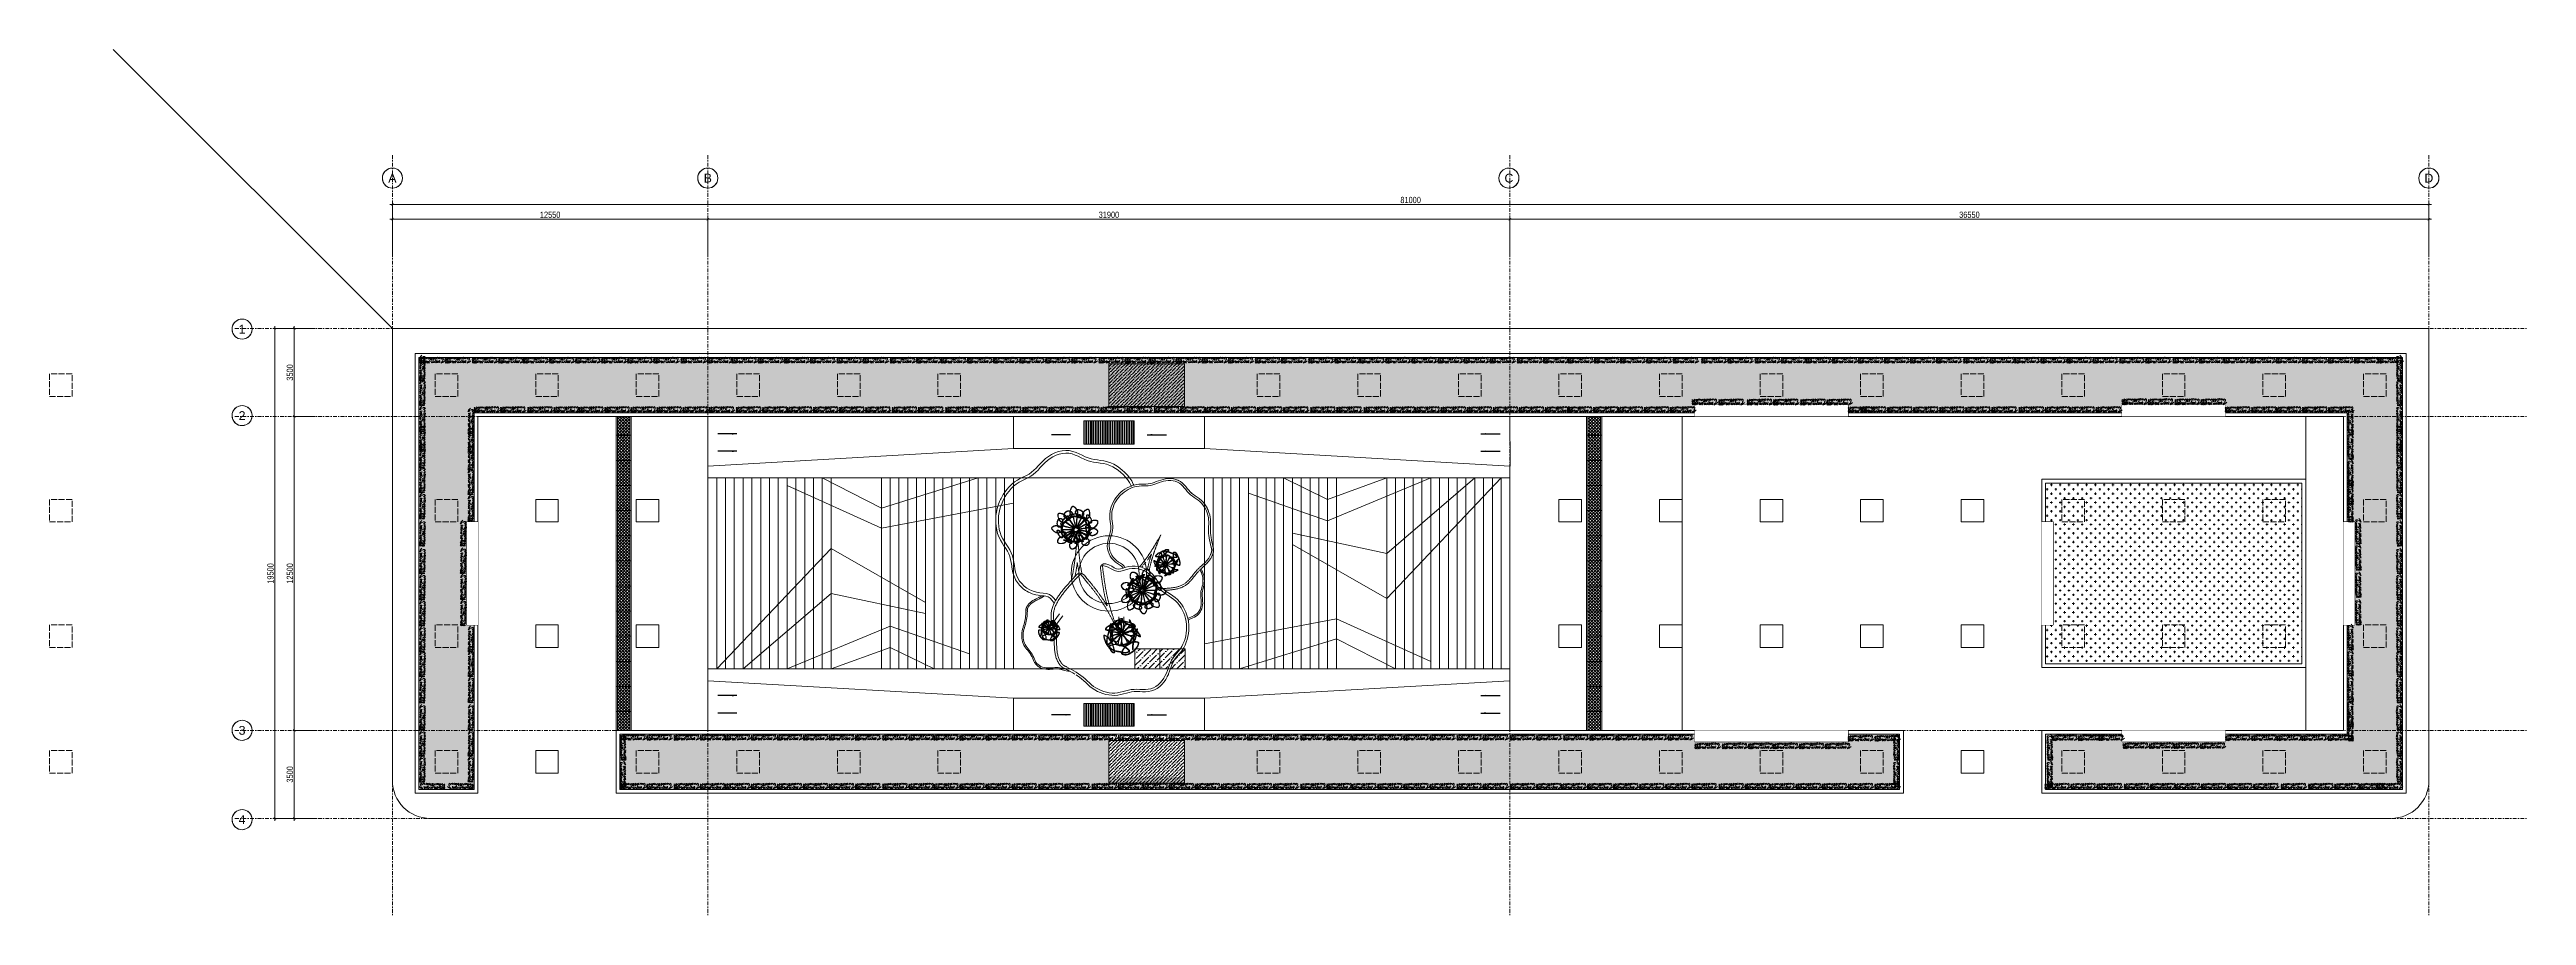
# Model space of a CAD drawing. Header units: millimetres. Extents: x 930469 to 1523124, y -120375 to 411163.
# Drawn here: x 1384281 to 1482799, y -55053 to -20580 of the extents above; entities that cross this region are included whole.
import ezdxf
from ezdxf.enums import TextEntityAlignment as Align

# ---------------------------------------------------------------- set-up
doc = ezdxf.new("R2010")
doc.units = ezdxf.units.MM
doc.set_wipeout_variables(frame=1)
for name, pattern in [('ACAD_ISO02W100', [15, 12, -3]), ('CENTER', [3, 1.5, -0.5, 0.5, -0.5]), ('HIDDEN', [0.75, 0.5, -0.25])]:
    doc.linetypes.add(name, pattern=pattern)
doc.layers.get('0').update_dxf_attribs({"color": 8, "lineweight": 0})
doc.layers.get('Defpoints').update_dxf_attribs({"color": 8, "lineweight": 0})
for name, color, linetype, lineweight in [('A-HATCH', 8, 'Continuous', 0), ('A-KY HIEU', 8, 'Continuous', 0), ('A-NET KHUAT', 8, 'HIDDEN', 0), ('A-NET MANH', 8, 'Continuous', 0), ('A-NET THAY', 8, 'Continuous', 0), ('A-TRUC', 8, 'CENTER', 0), ('A1-DIM', 8, 'Continuous', 0), ('A1-KÝ HIỆU', 8, 'Continuous', 0), ('A1-LÁT SÀN', 8, 'Continuous', 0), ('cay', 8, 'Continuous', 0), ('Hidden', 8, 'ACAD_ISO02W100', 0), ('xr', 8, 'Continuous', 0)]:
    doc.layers.add(name, color=color, linetype=linetype, lineweight=lineweight)
doc.styles.add('A1-arial', font='arial_1.ttf', dxfattribs={"width": 0.8})
doc.styles.add('uv-abc', font='uv-abc.shx', dxfattribs={"width": 0.85})
doc.dimstyles.new('CNC-Dim-100', dxfattribs={"dimscale": 0, "dimtxt": 250, "dimasz": 100, "dimexe": 1, "dimexo": 0, "dimgap": 50, "dimtad": 1, "dimdec": 0, "dimdsep": 46, "dimtxsty": 'uv-abc', "dimblk": 'ARCHTICK', "dimcen": 0.025, "dimdle": 100, "dimclrd": 1, "dimclre": 1, "dimclrt": 7, "dimadec": 0, "dimazin": 0, "dimtfac": 0.00072, "dimtdec": 0, "dimtix": 1, "dimtmove": 2, "dimatfit": 3, "dimfxl": 1, "dimtolj": 1, "dimarcsym": 0})
pattern_1 = [(0, (537410.08, 27886.45), (175, 175), [87.5, -262.5]), (90, (537453.83, 27842.7), (-175, 175), [87.5, -262.5])]
pattern_2 = [(90, (382032.295, -39047.4), (-95.25, 0), []), (90, (382064.045, -39015.65), (-95.25, 0), [])]
pattern_3 = [(45, (382032.295, -39297.4), (50.513941, 185.2177825), [238.125, -47.625, 0, -47.625])]
pattern_4 = [(45, (369182.295, -33198.3), (-61.871843, 61.871843), []), (135, (369182.295, -33198.3), (-61.871843, -61.871843), [])]
pattern_5 = [(45, (369182.295, -32198.3), (-61.871843, 61.871843), []), (135, (369182.295, -32198.3), (-61.871843, -61.871843), [])]
pattern_6 = [(45, (369182.295, -31198.3), (-61.871843, 61.871843), []), (135, (369182.295, -31198.3), (-61.871843, -61.871843), [])]
pattern_7 = [(45, (369182.295, -30198.3), (-61.871843, 61.871843), []), (135, (369182.295, -30198.3), (-61.871843, -61.871843), [])]
pattern_8 = [(45, (369182.295, -29198.3), (-61.871843, 61.871843), []), (135, (369182.295, -29198.3), (-61.871843, -61.871843), [])]
pattern_9 = [(45, (369182.295, -28198.3), (-61.871843, 61.871843), []), (135, (369182.295, -28198.3), (-61.871843, -61.871843), [])]
pattern_10 = [(45, (369182.295, -27198.3), (-61.871843, 61.871843), []), (135, (369182.295, -27198.3), (-61.871843, -61.871843), [])]

msp = doc.modelspace()

# ---------------------------------------------------------------- blocks, each defined once
blk = doc.blocks.new('_ArchTick')
at = {"const_width": 0.15}
blk.add_lwpolyline([(-0.5, -0.5), (0.5, 0.5)], dxfattribs=at)
blk = doc.blocks.new('*D12')
at = {"layer": 'A1-DIM', "ltscale": 3, "transparency": 16777216}
for p, q in [((1397818, -27335), (1410568, -27335)), ((1397918, -28753), (1397918, -27334)), ((1410468, -28753), (1410468, -27334))]:
    blk.add_line(p, q, dxfattribs=at)
at = {"layer": 'Defpoints', "ltscale": 3, "transparency": 16777216}
for p in [(1410468, -27335), (1397918, -28753), (1410468, -28753)]:
    blk.add_point(p, dxfattribs=at)
at = {"layer": 'A1-DIM', "ltscale": 3, "transparency": 16777216, "xscale": 100, "yscale": 100, "zscale": 100, "rotation": 180}
blk.add_blockref('_ArchTick', (1397918, -27335), dxfattribs=at)
at = {"layer": 'A1-DIM', "ltscale": 3, "transparency": 16777216, "xscale": 100, "yscale": 100, "zscale": 100}
blk.add_blockref('_ArchTick', (1410468, -27335), dxfattribs=at)
at = {"layer": 'A1-DIM', "ltscale": 3, "transparency": 16777216, "insert": (1404193, -27160), "char_height": 250, "attachment_point": 5, "style": 'uv-abc'}
blk.add_mtext('\\A1;12550', dxfattribs=at)
blk = doc.blocks.new('*D13')
at = {"layer": 'A1-DIM', "ltscale": 3, "transparency": 16777216}
for p, q in [((1410368, -27335), (1442468, -27335)), ((1410468, -28753), (1410468, -27334)), ((1442368, -28741), (1442368, -27334))]:
    blk.add_line(p, q, dxfattribs=at)
at = {"layer": 'Defpoints', "ltscale": 3, "transparency": 16777216}
for p in [(1442368, -27335), (1410468, -28753), (1442368, -28741)]:
    blk.add_point(p, dxfattribs=at)
at = {"layer": 'A1-DIM', "ltscale": 3, "transparency": 16777216, "xscale": 100, "yscale": 100, "zscale": 100, "rotation": 180}
blk.add_blockref('_ArchTick', (1410468, -27335), dxfattribs=at)
at = {"layer": 'A1-DIM', "ltscale": 3, "transparency": 16777216, "xscale": 100, "yscale": 100, "zscale": 100}
blk.add_blockref('_ArchTick', (1442368, -27335), dxfattribs=at)
at = {"layer": 'A1-DIM', "ltscale": 3, "transparency": 16777216, "insert": (1426418, -27160), "char_height": 250, "attachment_point": 5, "style": 'uv-abc'}
blk.add_mtext('\\A1;31900', dxfattribs=at)
blk = doc.blocks.new('*D14')
at = {"layer": 'A1-DIM', "ltscale": 3, "transparency": 16777216}
for p, q in [((1442268, -27335), (1479018, -27335)), ((1442368, -28741), (1442368, -27334)), ((1478918, -28741), (1478918, -27334))]:
    blk.add_line(p, q, dxfattribs=at)
at = {"layer": 'Defpoints', "ltscale": 3, "transparency": 16777216}
for p in [(1478918, -27335), (1442368, -28741), (1478918, -28741)]:
    blk.add_point(p, dxfattribs=at)
at = {"layer": 'A1-DIM', "ltscale": 3, "transparency": 16777216, "xscale": 100, "yscale": 100, "zscale": 100, "rotation": 180}
blk.add_blockref('_ArchTick', (1442368, -27335), dxfattribs=at)
at = {"layer": 'A1-DIM', "ltscale": 3, "transparency": 16777216, "xscale": 100, "yscale": 100, "zscale": 100}
blk.add_blockref('_ArchTick', (1478918, -27335), dxfattribs=at)
at = {"layer": 'A1-DIM', "ltscale": 3, "transparency": 16777216, "insert": (1460643, -27160), "char_height": 250, "attachment_point": 5, "style": 'uv-abc'}
blk.add_mtext('\\A1;36550', dxfattribs=at)
blk = doc.blocks.new('*D15')
at = {"layer": 'A1-DIM', "ltscale": 3, "transparency": 16777216}
for p, q in [((1397818, -26747), (1479018, -26747)), ((1397918, -28753), (1397918, -26746)), ((1478918, -28753), (1478918, -26746))]:
    blk.add_line(p, q, dxfattribs=at)
at = {"layer": 'Defpoints', "ltscale": 3, "transparency": 16777216}
for p in [(1478918, -26747), (1397918, -28753), (1478918, -28753)]:
    blk.add_point(p, dxfattribs=at)
at = {"layer": 'A1-DIM', "ltscale": 3, "transparency": 16777216, "xscale": 100, "yscale": 100, "zscale": 100, "rotation": 180}
blk.add_blockref('_ArchTick', (1397918, -26747), dxfattribs=at)
at = {"layer": 'A1-DIM', "ltscale": 3, "transparency": 16777216, "xscale": 100, "yscale": 100, "zscale": 100}
blk.add_blockref('_ArchTick', (1478918, -26747), dxfattribs=at)
at = {"layer": 'A1-DIM', "ltscale": 3, "transparency": 16777216, "insert": (1438418, -26572), "char_height": 250, "attachment_point": 5, "style": 'uv-abc'}
blk.add_mtext('\\A1;81000', dxfattribs=at)
blk = doc.blocks.new('*D16')
at = {"layer": 'A1-DIM', "ltscale": 3, "transparency": 16777216}
for p, q in [((1394171, -31687), (1393244, -31687)), ((1393245, -31587), (1393245, -51287)), ((1394103, -51187), (1393244, -51187))]:
    blk.add_line(p, q, dxfattribs=at)
at = {"layer": 'Defpoints', "ltscale": 3, "transparency": 16777216}
for p in [(1394171, -31687), (1393245, -51187), (1394103, -51187)]:
    blk.add_point(p, dxfattribs=at)
at = {"layer": 'A1-DIM', "ltscale": 3, "transparency": 16777216, "xscale": 100, "yscale": 100, "zscale": 100}
for p, rotation in [((1393245, -31687), 90), ((1393245, -51187), 270)]:
    blk.add_blockref('_ArchTick', p, dxfattribs=dict(at, rotation=rotation))
at = {"layer": 'A1-DIM', "ltscale": 3, "transparency": 16777216, "insert": (1393070, -41437), "char_height": 250, "attachment_point": 5, "rotation": 90, "style": 'uv-abc'}
blk.add_mtext('\\A1;19500', dxfattribs=at)
blk = doc.blocks.new('*D17')
at = {"layer": 'A1-DIM', "ltscale": 3, "transparency": 16777216}
for p, q in [((1394834, -31687), (1394015, -31687)), ((1394016, -31587), (1394016, -35287)), ((1394834, -35187), (1394015, -35187))]:
    blk.add_line(p, q, dxfattribs=at)
at = {"layer": 'Defpoints', "ltscale": 3, "transparency": 16777216}
for p in [(1394834, -31687), (1394016, -35187), (1394834, -35187)]:
    blk.add_point(p, dxfattribs=at)
at = {"layer": 'A1-DIM', "ltscale": 3, "transparency": 16777216, "xscale": 100, "yscale": 100, "zscale": 100}
for p, rotation in [((1394016, -31687), 90), ((1394016, -35187), 270)]:
    blk.add_blockref('_ArchTick', p, dxfattribs=dict(at, rotation=rotation))
at = {"layer": 'A1-DIM', "ltscale": 3, "transparency": 16777216, "insert": (1393841, -33437), "char_height": 250, "attachment_point": 5, "rotation": 90, "style": 'uv-abc'}
blk.add_mtext('\\A1;3500', dxfattribs=at)
blk = doc.blocks.new('*D18')
at = {"layer": 'A1-DIM', "ltscale": 3, "transparency": 16777216}
for p, q in [((1394839, -35187), (1394015, -35187)), ((1394016, -35087), (1394016, -47787)), ((1394845, -47687), (1394015, -47687))]:
    blk.add_line(p, q, dxfattribs=at)
at = {"layer": 'Defpoints', "ltscale": 3, "transparency": 16777216}
for p in [(1394839, -35187), (1394016, -47687), (1394845, -47687)]:
    blk.add_point(p, dxfattribs=at)
at = {"layer": 'A1-DIM', "ltscale": 3, "transparency": 16777216, "xscale": 100, "yscale": 100, "zscale": 100}
for p, rotation in [((1394016, -35187), 90), ((1394016, -47687), 270)]:
    blk.add_blockref('_ArchTick', p, dxfattribs=dict(at, rotation=rotation))
at = {"layer": 'A1-DIM', "ltscale": 3, "transparency": 16777216, "insert": (1393841, -41437), "char_height": 250, "attachment_point": 5, "rotation": 90, "style": 'uv-abc'}
blk.add_mtext('\\A1;12500', dxfattribs=at)
blk = doc.blocks.new('*D19')
at = {"layer": 'A1-DIM', "ltscale": 3, "transparency": 16777216}
for p, q in [((1394845, -47687), (1394015, -47687)), ((1394016, -47587), (1394016, -51287)), ((1394845, -51187), (1394015, -51187))]:
    blk.add_line(p, q, dxfattribs=at)
at = {"layer": 'Defpoints', "ltscale": 3, "transparency": 16777216}
for p in [(1394845, -47687), (1394016, -51187), (1394845, -51187)]:
    blk.add_point(p, dxfattribs=at)
at = {"layer": 'A1-DIM', "ltscale": 3, "transparency": 16777216, "xscale": 100, "yscale": 100, "zscale": 100}
for p, rotation in [((1394016, -47687), 90), ((1394016, -51187), 270)]:
    blk.add_blockref('_ArchTick', p, dxfattribs=dict(at, rotation=rotation))
at = {"layer": 'A1-DIM', "ltscale": 3, "transparency": 16777216, "insert": (1393841, -49437), "char_height": 250, "attachment_point": 5, "rotation": 90, "style": 'uv-abc'}
blk.add_mtext('\\A1;3500', dxfattribs=at)
blk = doc.blocks.new('Tag - Metric')
at = {"layer": 'xr'}
blk.add_lwpolyline([(0, 3.44), (-1.1, 3.26), (-2.06, 2.76), (-2.71, 2.12), (-3.13, 1.43), (-3.37, 0.73), (-3.44, 0), (-3.3, -0.99), (-2.83, -1.96), (-2.11, -2.72), (-1.16, -3.24), (0, -3.44), (1.28, -3.19), (2.29, -2.57), (2.96, -1.75), (3.33, -0.88), (3.44, 0), (3.34, 0.84), (3.08, 1.53), (2.65, 2.2), (1.84, 2.91), (1.07, 3.27), (0, 3.44)], close=True, dxfattribs=at)
blk.add_circle((0, 0), 3.44, dxfattribs=at)
at = {"layer": 'xr', "style": 'A1-arial', "flags": 8}
blk.add_attdef('1', text='', height=3, dxfattribs=at).set_placement((0, 0), align=Align.MIDDLE_CENTER)
blk = doc.blocks.new('zzz')
at = {"layer": 'xr', "ltscale": 3}
for p, q in [((1234420, 25647), (1234148, 25565)), ((1234692, 25704), (1234420, 25647)), ((1234692, 25704), (1234891, 25737)), ((1234959, 25748), (1234891, 25737)), ((1235219, 25788), (1234959, 25748)), ((1235219, 25788), (1235467, 25834)), ((1235514, 25623), (1235255, 25575)), ((1235467, 25834), (1235699, 25894)), ((1235514, 25623), (1235765, 25687)), ((1235917, 25976), (1235699, 25894)), ((1236006, 25778), (1235765, 25687)), ((1236036, 26037), (1235917, 25976)), ((1236006, 25778), (1236236, 25897)), ((1236128, 26085), (1236036, 26037)), ((1236341, 26216), (1236128, 26085)), ((1236458, 26034), (1236236, 25897)), ((1236341, 26216), (1236522, 26337)), ((1236458, 26034), (1236678, 26180)), ((1236558, 26361), (1236522, 26337)), ((1236785, 26509), (1236558, 26361)), ((1236678, 26180), (1236900, 26326)), ((1236785, 26509), (1237002, 26637)), ((1237128, 26460), (1236900, 26326)), ((1237025, 26651), (1237002, 26637)), ((1237281, 26773), (1237025, 26651)), ((1237128, 26460), (1237366, 26574)), ((1237281, 26773), (1237548, 26871)), ((1237614, 26665), (1237366, 26574)), ((1237548, 26871), (1237796, 26937)), ((1237614, 26665), (1237870, 26733)), ((1237823, 26944), (1237796, 26937)), ((1238104, 26993), (1237823, 26944)), ((1237870, 26733), (1238133, 26779)), ((1238389, 27019), (1238104, 26993)), ((1238400, 26803), (1238133, 26779)), ((1238676, 27022), (1238389, 27019)), ((1238670, 26806), (1238400, 26803)), ((1238941, 26788), (1238670, 26806)), ((1238963, 27003), (1238676, 27022)), ((1239210, 26749), (1238941, 26788)), ((1239249, 26962), (1238963, 27003)), ((1239477, 26691), (1239210, 26749)), ((1239249, 26962), (1239366, 26937)), ((1239531, 26901), (1239366, 26937)), ((1239738, 26614), (1239477, 26691)), ((1239807, 26819), (1239531, 26901)), ((1239993, 26518), (1239738, 26614)), ((1240077, 26718), (1239807, 26819)), ((1239993, 26518), (1240240, 26404)), ((1240077, 26718), (1240252, 26637)), ((1240477, 26273), (1240240, 26404)), ((1240338, 26597), (1240252, 26637)), ((1240589, 26458), (1240338, 26597)), ((1240704, 26125), (1240477, 26273)), ((1240589, 26458), (1240643, 26423)), ((1240829, 26302), (1240643, 26423)), ((1240917, 25962), (1240704, 26125)), ((1240968, 26195), (1240829, 26302)), ((1240917, 25962), (1241117, 25784)), ((1241055, 26129), (1240968, 26195)), ((1241267, 25940), (1241055, 26129)), ((1241300, 25592), (1241117, 25784)), ((1241267, 25940), (1241463, 25735)), ((1241641, 25515), (1241463, 25735)), ((1227020, 23725), (1226955, 23637)), ((1227127, 23831), (1227020, 23725)), ((1227105, 23652), (1227024, 23543)), ((1227199, 23745), (1227105, 23652)), ((1227247, 23917), (1227127, 23831)), ((1227307, 23823), (1227199, 23745)), ((1227282, 23937), (1227247, 23917)), ((1227374, 23988), (1227282, 23937)), ((1227424, 23888), (1227307, 23823)), ((1227504, 24048), (1227374, 23988)), ((1227548, 23946), (1227424, 23888)), ((1227632, 24103), (1227504, 24048)), ((1227676, 24000), (1227548, 23946)), ((1227757, 24157), (1227632, 24103)), ((1227803, 24056), (1227676, 24000)), ((1227875, 24215), (1227757, 24157)), ((1227927, 24116), (1227803, 24056)), ((1227911, 24237), (1227875, 24215)), ((1227984, 24280), (1227911, 24237)), ((1228045, 24187), (1227927, 24116)), ((1228087, 24356), (1227984, 24280)), ((1228155, 24267), (1228045, 24187)), ((1228190, 24440), (1228087, 24356)), ((1228261, 24354), (1228155, 24267)), ((1228294, 24528), (1228190, 24440)), ((1228365, 24442), (1228261, 24354)), ((1228305, 24537), (1228294, 24528)), ((1228403, 24617), (1228305, 24537)), ((1228471, 24528), (1228365, 24442)), ((1228521, 24701), (1228403, 24617)), ((1228581, 24607), (1228471, 24528)), ((1228648, 24774), (1228521, 24701)), ((1228698, 24674), (1228581, 24607)), ((1228782, 24834), (1228648, 24774)), ((1228822, 24729), (1228698, 24674)), ((1228782, 24834), (1228791, 24837)), ((1228922, 24880), (1228791, 24837)), ((1228952, 24772), (1228822, 24729)), ((1229065, 24914), (1228922, 24880)), ((1228952, 24772), (1229086, 24804)), ((1229065, 24914), (1229209, 24937)), ((1229223, 24825), (1229086, 24804)), ((1229354, 24950), (1229209, 24937)), ((1229223, 24825), (1229360, 24837)), ((1229354, 24950), (1229499, 24953)), ((1229497, 24840), (1229360, 24837)), ((1229632, 24832), (1229497, 24840)), ((1229644, 24944), (1229499, 24953)), ((1229632, 24832), (1229766, 24812)), ((1229644, 24944), (1229788, 24923)), ((1229766, 24812), (1229898, 24781)), ((1229927, 24890), (1229788, 24923)), ((1230028, 24742), (1229898, 24781)), ((1229927, 24890), (1230062, 24849)), ((1230028, 24742), (1230158, 24699)), ((1230100, 24837), (1230062, 24849)), ((1230193, 24806), (1230100, 24837)), ((1230288, 24656), (1230158, 24699)), ((1230322, 24764), (1230193, 24806)), ((1230419, 24618), (1230288, 24656)), ((1230322, 24764), (1230448, 24727)), ((1230551, 24587), (1230419, 24618)), ((1230574, 24697), (1230448, 24727)), ((1230551, 24587), (1230685, 24562)), ((1230574, 24697), (1230703, 24673)), ((1230820, 24543), (1230685, 24562)), ((1230833, 24654), (1230703, 24673)), ((1230955, 24528), (1230820, 24543)), ((1230833, 24654), (1230965, 24640)), ((1231092, 24517), (1230955, 24528)), ((1231099, 24630), (1230965, 24640)), ((1231229, 24510), (1231092, 24517)), ((1231234, 24623), (1231099, 24630)), ((1231229, 24510), (1231367, 24504)), ((1231367, 24617), (1231234, 24623)), ((1231367, 24617), (1231384, 24617)), ((1231381, 24505), (1231367, 24504)), ((1231381, 24505), (1231386, 24505)), ((1231389, 24618), (1231384, 24617)), ((1231386, 24505), (1231391, 24505)), ((1231394, 24618), (1231389, 24618)), ((1231391, 24505), (1231396, 24505)), ((1231399, 24618), (1231394, 24618)), ((1231396, 24505), (1231401, 24505)), ((1231405, 24618), (1231399, 24618)), ((1231401, 24505), (1231406, 24505)), ((1231410, 24618), (1231405, 24618)), ((1231406, 24505), (1231411, 24505)), ((1231415, 24618), (1231410, 24618)), ((1231411, 24505), (1231416, 24505)), ((1231421, 24618), (1231415, 24618)), ((1231416, 24505), (1231421, 24505)), ((1231426, 24618), (1231421, 24618)), ((1231421, 24505), (1231426, 24505)), ((1231431, 24618), (1231426, 24618)), ((1231426, 24505), (1231431, 24505)), ((1231437, 24618), (1231431, 24618)), ((1231431, 24505), (1231436, 24505)), ((1231436, 24505), (1231440, 24505)), ((1231442, 24618), (1231437, 24618)), ((1231440, 24505), (1231445, 24505)), ((1231448, 24617), (1231442, 24618)), ((1231445, 24505), (1231450, 24504)), ((1231448, 24617), (1231453, 24617)), ((1231450, 24504), (1231455, 24504)), ((1231459, 24617), (1231453, 24617)), ((1231455, 24504), (1231460, 24504)), ((1231465, 24617), (1231459, 24617)), ((1231460, 24504), (1231465, 24504)), ((1231470, 24617), (1231465, 24617)), ((1231465, 24504), (1231470, 24504)), ((1231476, 24616), (1231470, 24617)), ((1231470, 24504), (1231474, 24503)), ((1231474, 24503), (1231479, 24503)), ((1231482, 24616), (1231476, 24616)), ((1231479, 24503), (1231484, 24503)), ((1231487, 24615), (1231482, 24616)), ((1231484, 24503), (1231489, 24502)), ((1231493, 24615), (1231487, 24615)), ((1231489, 24502), (1231494, 24502)), ((1231499, 24614), (1231493, 24615)), ((1231494, 24502), (1231498, 24501)), ((1231498, 24501), (1231503, 24500)), ((1231505, 24614), (1231499, 24614)), ((1231503, 24500), (1231508, 24500)), ((1231511, 24613), (1231505, 24614)), ((1231508, 24500), (1231513, 24499)), ((1231517, 24612), (1231511, 24613)), ((1231513, 24499), (1231517, 24498)), ((1231523, 24612), (1231517, 24612)), ((1231517, 24498), (1231522, 24498)), ((1231522, 24498), (1231527, 24497)), ((1231529, 24611), (1231523, 24612)), ((1231527, 24497), (1231531, 24496)), ((1231535, 24610), (1231529, 24611)), ((1231531, 24496), (1231536, 24495)), ((1231541, 24609), (1231535, 24610)), ((1231536, 24495), (1231541, 24494)), ((1231547, 24608), (1231541, 24609)), ((1231541, 24494), (1231545, 24493)), ((1231545, 24493), (1231550, 24492)), ((1231553, 24607), (1231547, 24608)), ((1231550, 24492), (1231554, 24491)), ((1231559, 24605), (1231553, 24607)), ((1231554, 24491), (1231559, 24489)), ((1231565, 24604), (1231559, 24605)), ((1231559, 24489), (1231563, 24488)), ((1231563, 24488), (1231568, 24487)), ((1231571, 24603), (1231565, 24604)), ((1231568, 24487), (1231572, 24485)), ((1231577, 24601), (1231571, 24603)), ((1231572, 24485), (1231577, 24484)), ((1231583, 24599), (1231577, 24601)), ((1231577, 24484), (1231581, 24482)), ((1231581, 24482), (1231586, 24480)), ((1231589, 24598), (1231583, 24599)), ((1231586, 24480), (1231590, 24479)), ((1231595, 24596), (1231589, 24598)), ((1231590, 24479), (1231595, 24477)), ((1231601, 24594), (1231595, 24596)), ((1231595, 24477), (1231599, 24475)), ((1231599, 24475), (1231604, 24474)), ((1231607, 24592), (1231601, 24594)), ((1231608, 24472), (1231604, 24474)), ((1231613, 24590), (1231607, 24592)), ((1231608, 24472), (1231612, 24470)), ((1231612, 24470), (1231617, 24468)), ((1231619, 24588), (1231613, 24590)), ((1231617, 24468), (1231621, 24466)), ((1231624, 24586), (1231619, 24588)), ((1231621, 24466), (1231625, 24464)), ((1231630, 24584), (1231624, 24586)), ((1231625, 24464), (1231630, 24462)), ((1231636, 24582), (1231630, 24584)), ((1231630, 24462), (1231634, 24460)), ((1231634, 24460), (1231638, 24457)), ((1231641, 24580), (1231636, 24582)), ((1231638, 24457), (1231642, 24455)), ((1231647, 24578), (1231641, 24580)), ((1231642, 24455), (1231647, 24453)), ((1231652, 24575), (1231647, 24578)), ((1231647, 24453), (1231651, 24451)), ((1231651, 24451), (1231655, 24448)), ((1231658, 24573), (1231652, 24575)), ((1231655, 24448), (1231659, 24446)), ((1231663, 24570), (1231658, 24573)), ((1231659, 24446), (1231664, 24443)), ((1231668, 24568), (1231663, 24570)), ((1231664, 24443), (1231668, 24441)), ((1231674, 24565), (1231668, 24568)), ((1231668, 24441), (1231672, 24439)), ((1231672, 24439), (1231676, 24436)), ((1231679, 24563), (1231674, 24565)), ((1231676, 24436), (1231680, 24433)), ((1231684, 24560), (1231679, 24563)), ((1231680, 24433), (1231685, 24431)), ((1231684, 24560), (1231689, 24558)), ((1231685, 24431), (1231689, 24428)), ((1231695, 24555), (1231689, 24558)), ((1231689, 24428), (1231693, 24426)), ((1231693, 24426), (1231697, 24423)), ((1231700, 24552), (1231695, 24555)), ((1231697, 24423), (1231701, 24420)), ((1231705, 24550), (1231700, 24552)), ((1231701, 24420), (1231705, 24418)), ((1231710, 24547), (1231705, 24550)), ((1231705, 24418), (1231709, 24415)), ((1231709, 24415), (1231714, 24412)), ((1231715, 24544), (1231710, 24547)), ((1231714, 24412), (1231718, 24409)), ((1231720, 24541), (1231715, 24544)), ((1231718, 24409), (1231722, 24406)), ((1231725, 24538), (1231720, 24541)), ((1231722, 24406), (1231726, 24404)), ((1231727, 24537), (1231725, 24538)), ((1231726, 24404), (1231730, 24401)), ((1231730, 24535), (1231727, 24537)), ((1231734, 24532), (1231730, 24535)), ((1231730, 24401), (1231734, 24398)), ((1231739, 24530), (1231734, 24532)), ((1231734, 24398), (1231738, 24395)), ((1231738, 24395), (1231742, 24392)), ((1231744, 24527), (1231739, 24530)), ((1231742, 24392), (1231746, 24389)), ((1231749, 24524), (1231744, 24527)), ((1231746, 24389), (1231750, 24386)), ((1231753, 24521), (1231749, 24524)), ((1231750, 24386), (1231754, 24383)), ((1231758, 24518), (1231753, 24521)), ((1231754, 24383), (1231758, 24380)), ((1231763, 24515), (1231758, 24518)), ((1231758, 24380), (1231763, 24377)), ((1231767, 24512), (1231763, 24515)), ((1231763, 24377), (1231767, 24374)), ((1231772, 24508), (1231767, 24512)), ((1231767, 24374), (1231771, 24371)), ((1231771, 24371), (1231775, 24368)), ((1231777, 24505), (1231772, 24508)), ((1231775, 24368), (1231779, 24365)), ((1231781, 24502), (1231777, 24505)), ((1231779, 24365), (1231787, 24359)), ((1231786, 24499), (1231781, 24502)), ((1231790, 24496), (1231786, 24499)), ((1231800, 24349), (1231787, 24359)), ((1231795, 24493), (1231790, 24496)), ((1231799, 24490), (1231795, 24493)), ((1231803, 24487), (1231799, 24490)), ((1231836, 24321), (1231800, 24349)), ((1231808, 24484), (1231803, 24487)), ((1231812, 24480), (1231808, 24484)), ((1231817, 24477), (1231812, 24480)), ((1231821, 24474), (1231817, 24477)), ((1231825, 24471), (1231821, 24474)), ((1231829, 24468), (1231825, 24471)), ((1231834, 24465), (1231829, 24468)), ((1231838, 24462), (1231834, 24465)), ((1231871, 24290), (1231836, 24321)), ((1231842, 24458), (1231838, 24462)), ((1231846, 24455), (1231842, 24458)), ((1231846, 24455), (1231855, 24449)), ((1231869, 24438), (1231855, 24449)), ((1231908, 24407), (1231869, 24438)), ((1231904, 24258), (1231871, 24290)), ((1231936, 24224), (1231904, 24258)), ((1231947, 24373), (1231908, 24407)), ((1231936, 24224), (1231967, 24189)), ((1231984, 24337), (1231947, 24373)), ((1231997, 24152), (1231967, 24189)), ((1232020, 24300), (1231984, 24337)), ((1232025, 24114), (1231997, 24152)), ((1232020, 24300), (1232053, 24261)), ((1232052, 24076), (1232025, 24114)), ((1232079, 24037), (1232052, 24076)), ((1232073, 24237), (1232053, 24261)), ((1232086, 24221), (1232073, 24237)), ((1232079, 24037), (1232104, 23997)), ((1232116, 24181), (1232086, 24221)), ((1232128, 23957), (1232104, 23997)), ((1232145, 24140), (1232116, 24181)), ((1232151, 23916), (1232128, 23957)), ((1232145, 24140), (1232173, 24098)), ((1232174, 23876), (1232151, 23916)), ((1232200, 24056), (1232173, 24098)), ((1232174, 23876), (1232196, 23835)), ((1232218, 23793), (1232196, 23835)), ((1232225, 24014), (1232200, 24056)), ((1232239, 23752), (1232218, 23793)), ((1232250, 23972), (1232225, 24014)), ((1232260, 23711), (1232239, 23752)), ((1232269, 23937), (1232250, 23972)), ((1232322, 23586), (1232260, 23711)), ((1232273, 23929), (1232269, 23937)), ((1232296, 23887), (1232273, 23929)), ((1232318, 23845), (1232296, 23887)), ((1232339, 23803), (1232318, 23845)), ((1232361, 23761), (1232339, 23803)), ((1232422, 23637), (1232361, 23761)), ((1232651, 23837), (1232618, 23637)), ((1232681, 23937), (1232651, 23837)), ((1232738, 24128), (1232681, 23937)), ((1232786, 24237), (1232738, 24128)), ((1232860, 24404), (1232786, 24237)), ((1232861, 23788), (1232816, 23514)), ((1232938, 24537), (1232860, 24404)), ((1232940, 24053), (1232861, 23788)), ((1233013, 24663), (1232938, 24537)), ((1233051, 24305), (1232940, 24053)), ((1233147, 24837), (1233013, 24663)), ((1233191, 24541), (1233051, 24305)), ((1233195, 24899), (1233147, 24837)), ((1233191, 24541), (1233358, 24757)), ((1233195, 24899), (1233402, 25112)), ((1233547, 24951), (1233358, 24757)), ((1233433, 25137), (1233402, 25112)), ((1233632, 25296), (1233433, 25137)), ((1233756, 25119), (1233547, 24951)), ((1233863, 25437), (1233632, 25296)), ((1233982, 25257), (1233756, 25119)), ((1233882, 25449), (1233863, 25437)), ((1234148, 25565), (1233882, 25449)), ((1234223, 25362), (1233982, 25257)), ((1234223, 25362), (1234473, 25437)), ((1234732, 25492), (1234473, 25437)), ((1234732, 25492), (1234993, 25534)), ((1234993, 25534), (1235255, 25575)), ((1241300, 25592), (1241467, 25386)), ((1241615, 25167), (1241467, 25386)), ((1241743, 24937), (1241615, 25167)), ((1241799, 25281), (1241641, 25515)), ((1241969, 24463), (1241743, 24937)), ((1241799, 25281), (1241935, 25036)), ((1242160, 24563), (1241935, 25036)), ((1242095, 24239), (1241969, 24463)), ((1242095, 24239), (1242244, 24032)), ((1242277, 24356), (1242160, 24563)), ((1242412, 23839), (1242244, 24032)), ((1242413, 24167), (1242277, 24356)), ((1242593, 23655), (1242412, 23839)), ((1242570, 23986), (1242413, 24167)), ((1242570, 23986), (1242743, 23809)), ((1242782, 23474), (1242593, 23655)), ((1242929, 23631), (1242743, 23809)), ((1226720, 21823), (1226644, 21561)), ((1226747, 21944), (1226720, 21823)), ((1226734, 23027), (1226723, 22878)), ((1226723, 22878), (1226724, 22732)), ((1226724, 22732), (1226732, 22590)), ((1226732, 22590), (1226744, 22452)), ((1226759, 23177), (1226734, 23027)), ((1226744, 22452), (1226755, 22319)), ((1226760, 22065), (1226747, 21944)), ((1226829, 21796), (1226753, 21533)), ((1226761, 22190), (1226755, 22319)), ((1226800, 23325), (1226759, 23177)), ((1226761, 22190), (1226760, 22065)), ((1226805, 23337), (1226800, 23325)), ((1226857, 23468), (1226805, 23337)), ((1226858, 21927), (1226829, 21796)), ((1226835, 22875), (1226845, 23014)), ((1226835, 22875), (1226836, 22736)), ((1226844, 22599), (1226836, 22736)), ((1226844, 22599), (1226856, 22462)), ((1226869, 23154), (1226845, 23014)), ((1226856, 22462), (1226867, 22327)), ((1226930, 23602), (1226857, 23468)), ((1226862, 21677), (1226857, 21669)), ((1226858, 21927), (1226872, 22059)), ((1226867, 21686), (1226862, 21677)), ((1226867, 22327), (1226874, 22192)), ((1226872, 21694), (1226867, 21686)), ((1226907, 23290), (1226869, 23154)), ((1226874, 22192), (1226872, 22059)), ((1226878, 21702), (1226872, 21694)), ((1226883, 21710), (1226878, 21702)), ((1226888, 21719), (1226883, 21710)), ((1226894, 21727), (1226888, 21719)), ((1226900, 21735), (1226894, 21727)), ((1226906, 21744), (1226900, 21735)), ((1226912, 21752), (1226906, 21744)), ((1226907, 23290), (1226958, 23421)), ((1226918, 21760), (1226912, 21752)), ((1226925, 21768), (1226918, 21760)), ((1226931, 21776), (1226925, 21768)), ((1226955, 23637), (1226930, 23602)), ((1226938, 21784), (1226931, 21776)), ((1226944, 21792), (1226938, 21784)), ((1226951, 21799), (1226944, 21792)), ((1226958, 21807), (1226951, 21799)), ((1227024, 23543), (1226958, 23421)), ((1226965, 21814), (1226958, 21807)), ((1226971, 21822), (1226965, 21814)), ((1226978, 21829), (1226971, 21822)), ((1226985, 21836), (1226978, 21829)), ((1226992, 21843), (1226985, 21836)), ((1226999, 21850), (1226992, 21843)), ((1227007, 21856), (1226999, 21850)), ((1227014, 21863), (1227007, 21856)), ((1227021, 21870), (1227014, 21863)), ((1227028, 21876), (1227021, 21870)), ((1227036, 21882), (1227028, 21876)), ((1227043, 21889), (1227036, 21882)), ((1227050, 21895), (1227043, 21889)), ((1227058, 21901), (1227050, 21895)), ((1227065, 21907), (1227058, 21901)), ((1227065, 21907), (1227073, 21913)), ((1227080, 21919), (1227073, 21913)), ((1227088, 21924), (1227080, 21919)), ((1227085, 21671), (1227090, 21677)), ((1227096, 21930), (1227088, 21924)), ((1227090, 21677), (1227095, 21683)), ((1227095, 21683), (1227100, 21689)), ((1227103, 21935), (1227096, 21930)), ((1227100, 21689), (1227105, 21694)), ((1227111, 21941), (1227103, 21935)), ((1227105, 21694), (1227111, 21700)), ((1227118, 21946), (1227111, 21941)), ((1227111, 21700), (1227116, 21705)), ((1227116, 21705), (1227122, 21711)), ((1227126, 21952), (1227118, 21946)), ((1227122, 21711), (1227127, 21716)), ((1227134, 21957), (1227126, 21952)), ((1227127, 21716), (1227133, 21722)), ((1227133, 21722), (1227139, 21727)), ((1227141, 21962), (1227134, 21957)), ((1227145, 21732), (1227139, 21727)), ((1227149, 21967), (1227141, 21962)), ((1227145, 21732), (1227150, 21737)), ((1227157, 21972), (1227149, 21967)), ((1227150, 21737), (1227156, 21742)), ((1227156, 21742), (1227162, 21747)), ((1227164, 21977), (1227157, 21972)), ((1227162, 21747), (1227168, 21753)), ((1227172, 21982), (1227164, 21977)), ((1227168, 21753), (1227174, 21757)), ((1227180, 21987), (1227172, 21982)), ((1227174, 21757), (1227181, 21762)), ((1227188, 21992), (1227180, 21987)), ((1227181, 21762), (1227187, 21767)), ((1227187, 21767), (1227193, 21772)), ((1227195, 21997), (1227188, 21992)), ((1227193, 21772), (1227199, 21777)), ((1227203, 22002), (1227195, 21997)), ((1227199, 21777), (1227206, 21782)), ((1227211, 22006), (1227203, 22002)), ((1227206, 21782), (1227212, 21786)), ((1227219, 22011), (1227211, 22006)), ((1227212, 21786), (1227219, 21791)), ((1227226, 22015), (1227219, 22011)), ((1227219, 21791), (1227225, 21796)), ((1227225, 21796), (1227232, 21800)), ((1227234, 22020), (1227226, 22015)), ((1227232, 21800), (1227238, 21805)), ((1227242, 22024), (1227234, 22020)), ((1227238, 21805), (1227245, 21809)), ((1227249, 22029), (1227242, 22024)), ((1227245, 21809), (1227251, 21814)), ((1227257, 22033), (1227249, 22029)), ((1227251, 21814), (1227258, 21818)), ((1227265, 22038), (1227257, 22033)), ((1227258, 21818), (1227265, 21822)), ((1227272, 22042), (1227265, 22038)), ((1227265, 21822), (1227272, 21827)), ((1227280, 22046), (1227272, 22042)), ((1227272, 21827), (1227279, 21831)), ((1227279, 21831), (1227285, 21835)), ((1227288, 22050), (1227280, 22046)), ((1227285, 21835), (1227292, 21840)), ((1227295, 22055), (1227288, 22050)), ((1227292, 21840), (1227299, 21844)), ((1227303, 22059), (1227295, 22055)), ((1227299, 21844), (1227306, 21848)), ((1227311, 22063), (1227303, 22059)), ((1227306, 21848), (1227313, 21852)), ((1227318, 22067), (1227311, 22063)), ((1227313, 21852), (1227320, 21856)), ((1227326, 22071), (1227318, 22067)), ((1227320, 21856), (1227327, 21861)), ((1227333, 22075), (1227326, 22071)), ((1227327, 21861), (1227334, 21865)), ((1227333, 22075), (1227348, 22083)), ((1227334, 21865), (1227341, 21869)), ((1227341, 21869), (1227349, 21873)), ((1227374, 22097), (1227348, 22083)), ((1227349, 21873), (1227356, 21877)), ((1227356, 21877), (1227363, 21881)), ((1227363, 21881), (1227370, 21885)), ((1227370, 21885), (1227377, 21889)), ((1227448, 22134), (1227374, 22097)), ((1227377, 21889), (1227384, 21893)), ((1227384, 21893), (1227392, 21897)), ((1227392, 21897), (1227399, 21901)), ((1227399, 21901), (1227406, 21905)), ((1227406, 21905), (1227414, 21909)), ((1227414, 21909), (1227421, 21913)), ((1227421, 21913), (1227435, 21920)), ((1227459, 21933), (1227435, 21920)), ((1227526, 22168), (1227448, 22134)), ((1227527, 21967), (1227459, 21933)), ((1227605, 22199), (1227526, 22168)), ((1227596, 21998), (1227527, 21967)), ((1227667, 22025), (1227596, 21998)), ((1227685, 22226), (1227605, 22199)), ((1227740, 22049), (1227667, 22025)), ((1227685, 22226), (1227765, 22249)), ((1227740, 22049), (1227813, 22071)), ((1227846, 22270), (1227765, 22249)), ((1227888, 22090), (1227813, 22071)), ((1227928, 22287), (1227846, 22270)), ((1227964, 22106), (1227888, 22090)), ((1228009, 22302), (1227928, 22287)), ((1228040, 22120), (1227964, 22106)), ((1228009, 22302), (1228090, 22315)), ((1228116, 22132), (1228040, 22120)), ((1228171, 22325), (1228090, 22315)), ((1228116, 22132), (1228193, 22142)), ((1228252, 22334), (1228171, 22325)), ((1228269, 22150), (1228193, 22142)), ((1228331, 22341), (1228252, 22334)), ((1228346, 22157), (1228269, 22150)), ((1228331, 22341), (1228410, 22347)), ((1228422, 22163), (1228346, 22157)), ((1228489, 22352), (1228410, 22347)), ((1228422, 22163), (1228498, 22167)), ((1228567, 22355), (1228489, 22352)), ((1228574, 22171), (1228498, 22167)), ((1228644, 22358), (1228567, 22355)), ((1228650, 22173), (1228574, 22171)), ((1228721, 22361), (1228644, 22358)), ((1228726, 22176), (1228650, 22173)), ((1228949, 22367), (1228721, 22361)), ((1228954, 22182), (1228726, 22176)), ((1229024, 22369), (1228949, 22367)), ((1229030, 22185), (1228954, 22182)), ((1228987, 22578), (1228986, 22565)), ((1228986, 22545), (1228986, 22565)), ((1228988, 22525), (1228986, 22545)), ((1228987, 22578), (1228990, 22597)), ((1228994, 22505), (1228988, 22525)), ((1228990, 22597), (1228996, 22617)), ((1229003, 22486), (1228994, 22505)), ((1228996, 22617), (1229003, 22630)), ((1229003, 22630), (1229005, 22634)), ((1229009, 22475), (1229003, 22486)), ((1229005, 22634), (1229016, 22650)), ((1229008, 22559), (1229011, 22576)), ((1229008, 22568), (1229008, 22559)), ((1229008, 22559), (1229008, 22548)), ((1229008, 22548), (1229011, 22529)), ((1229015, 22465), (1229009, 22475)), ((1229011, 22576), (1229017, 22594)), ((1229011, 22529), (1229016, 22509)), ((1229022, 22454), (1229015, 22465)), ((1229016, 22650), (1229030, 22663)), ((1229016, 22509), (1229024, 22491)), ((1229017, 22594), (1229023, 22608)), ((1229030, 22444), (1229022, 22454)), ((1229023, 22608), (1229026, 22612)), ((1229024, 22491), (1229030, 22481)), ((1229082, 22372), (1229024, 22369)), ((1229026, 22612), (1229037, 22627)), ((1229030, 22663), (1229047, 22673)), ((1229030, 22481), (1229036, 22471)), ((1229038, 22432), (1229030, 22444)), ((1229106, 22188), (1229030, 22185)), ((1229036, 22471), (1229043, 22460)), ((1229037, 22627), (1229050, 22640)), ((1229047, 22421), (1229038, 22432)), ((1229043, 22460), (1229051, 22450)), ((1229047, 22673), (1229053, 22675)), ((1229056, 22408), (1229047, 22421)), ((1229050, 22764), (1229051, 22785)), ((1229050, 22741), (1229050, 22764)), ((1229051, 22699), (1229050, 22741)), ((1229050, 22640), (1229058, 22644)), ((1229051, 22785), (1229053, 22806)), ((1229053, 22675), (1229051, 22699)), ((1229051, 22450), (1229058, 22440)), ((1229053, 22806), (1229055, 22826)), ((1229055, 22657), (1229053, 22675)), ((1229055, 22826), (1229057, 22845)), ((1229058, 22644), (1229055, 22657)), ((1229066, 22395), (1229056, 22408)), ((1229057, 22845), (1229059, 22864)), ((1229063, 22616), (1229058, 22644)), ((1229058, 22440), (1229066, 22429)), ((1229059, 22864), (1229062, 22883)), ((1229062, 23160), (1229064, 23180)), ((1229062, 23153), (1229062, 23160)), ((1229062, 23127), (1229062, 23153)), ((1229065, 23101), (1229062, 23127)), ((1229062, 22883), (1229064, 22902)), ((1229073, 22575), (1229063, 22616)), ((1229064, 23180), (1229067, 23191)), ((1229064, 22902), (1229066, 22920)), ((1229071, 23076), (1229065, 23101)), ((1229066, 22920), (1229069, 22938)), ((1229066, 22429), (1229075, 22417)), ((1229076, 22381), (1229066, 22395)), ((1229067, 23191), (1229072, 23217)), ((1229069, 22938), (1229071, 22956)), ((1229080, 23054), (1229071, 23076)), ((1229071, 22956), (1229074, 22975)), ((1229072, 23217), (1229080, 23242)), ((1229073, 22769), (1229072, 22747)), ((1229072, 22747), (1229073, 22707)), ((1229074, 22789), (1229073, 22769)), ((1229073, 22707), (1229076, 22679)), ((1229082, 22545), (1229073, 22575)), ((1229074, 22975), (1229077, 22993)), ((1229075, 22809), (1229074, 22789)), ((1229077, 22828), (1229075, 22809)), ((1229075, 22417), (1229084, 22405)), ((1229076, 22679), (1229098, 22679)), ((1229076, 22679), (1229078, 22666)), ((1229082, 22372), (1229076, 22381)), ((1229077, 22993), (1229080, 23011)), ((1229079, 22846), (1229077, 22828)), ((1229078, 22666), (1229080, 22653)), ((1229081, 22864), (1229079, 22846)), ((1229080, 23242), (1229092, 23266)), ((1229087, 23043), (1229080, 23054)), ((1229080, 23011), (1229084, 23030)), ((1229080, 22653), (1229083, 22654)), ((1229080, 22653), (1229085, 22625)), ((1229084, 22881), (1229081, 22864)), ((1229085, 22535), (1229082, 22545)), ((1229086, 22366), (1229082, 22372)), ((1229083, 22654), (1229085, 22655)), ((1229083, 22654), (1229096, 22654)), ((1229084, 23030), (1229087, 23043)), ((1229086, 22898), (1229084, 22881)), ((1229084, 22405), (1229093, 22392)), ((1229085, 22625), (1229095, 22585)), ((1229100, 22497), (1229085, 22535)), ((1229088, 22915), (1229086, 22898)), ((1229097, 22350), (1229086, 22366)), ((1229090, 23195), (1229087, 23184)), ((1229087, 23169), (1229088, 23176)), ((1229087, 23143), (1229087, 23169)), ((1229090, 23118), (1229087, 23143)), ((1229087, 23043), (1229089, 23049)), ((1229088, 23176), (1229090, 23195)), ((1229090, 22932), (1229088, 22915)), ((1229089, 23049), (1229100, 23084)), ((1229093, 23209), (1229090, 23195)), ((1229096, 23094), (1229090, 23118)), ((1229092, 22949), (1229090, 22932)), ((1229092, 23266), (1229105, 23289)), ((1229095, 22966), (1229092, 22949)), ((1229101, 23234), (1229093, 23209)), ((1229093, 22392), (1229102, 22378)), ((1229098, 22984), (1229095, 22966)), ((1229095, 22585), (1229104, 22555)), ((1229100, 23084), (1229096, 23094)), ((1229096, 22654), (1229121, 22650)), ((1229109, 22334), (1229097, 22350)), ((1229101, 23001), (1229098, 22984)), ((1229098, 22679), (1229124, 22674)), ((1229100, 23084), (1229114, 23118)), ((1229100, 23084), (1229100, 23084)), ((1229116, 22461), (1229100, 22497)), ((1229112, 23257), (1229101, 23234)), ((1229105, 23019), (1229101, 23001)), ((1229102, 22378), (1229106, 22373)), ((1229104, 22555), (1229107, 22546)), ((1229105, 23289), (1229114, 23300)), ((1229106, 23022), (1229105, 23019)), ((1229109, 23038), (1229106, 23022)), ((1229109, 23019), (1229106, 23022)), ((1229106, 22373), (1229172, 22376)), ((1229106, 22373), (1229113, 22364)), ((1229182, 22192), (1229106, 22188)), ((1229107, 22546), (1229121, 22508)), ((1229115, 23057), (1229109, 23038)), ((1229130, 23007), (1229109, 23019)), ((1229121, 22316), (1229109, 22334)), ((1229125, 23279), (1229112, 23257)), ((1229113, 22364), (1229124, 22348)), ((1229114, 23300), (1229124, 23311)), ((1229114, 23118), (1229131, 23150)), ((1229120, 23071), (1229115, 23057)), ((1229118, 23053), (1229115, 23057)), ((1229134, 22429), (1229116, 22461)), ((1229134, 23038), (1229118, 23053)), ((1229134, 23104), (1229120, 23071)), ((1229121, 22650), (1229150, 22639)), ((1229121, 22508), (1229138, 22473)), ((1229135, 22298), (1229121, 22316)), ((1229124, 23311), (1229134, 23322)), ((1229124, 22674), (1229154, 22664)), ((1229124, 22348), (1229135, 22332)), ((1229134, 23290), (1229125, 23279)), ((1229149, 23001), (1229130, 23007)), ((1229131, 23150), (1229150, 23181)), ((1229134, 23322), (1229144, 23332)), ((1229143, 23300), (1229134, 23290)), ((1229150, 23136), (1229134, 23104)), ((1229154, 23026), (1229134, 23038)), ((1229153, 22401), (1229134, 22429)), ((1229135, 22332), (1229148, 22314)), ((1229149, 22279), (1229135, 22298)), ((1229138, 22473), (1229155, 22441)), ((1229152, 23310), (1229143, 23300)), ((1229144, 23332), (1229155, 23343)), ((1229148, 22314), (1229162, 22296)), ((1229159, 22999), (1229149, 23001)), ((1229165, 22259), (1229149, 22279)), ((1229150, 23181), (1229172, 23210)), ((1229169, 23166), (1229150, 23136)), ((1229150, 22639), (1229175, 22628)), ((1229162, 23320), (1229152, 23310)), ((1229160, 22392), (1229153, 22401)), ((1229166, 23023), (1229154, 23026)), ((1229154, 22664), (1229180, 22652)), ((1229155, 23343), (1229167, 23353)), ((1229155, 22441), (1229171, 22419)), ((1229166, 22998), (1229159, 22999)), ((1229173, 22376), (1229160, 22392)), ((1229173, 23330), (1229162, 23320)), ((1229162, 22296), (1229178, 22276)), ((1229197, 22221), (1229165, 22259)), ((1229169, 23022), (1229166, 23023)), ((1229172, 23021), (1229166, 23023)), ((1229197, 22996), (1229166, 22998)), ((1229167, 23353), (1229179, 23364)), ((1229190, 23195), (1229169, 23166)), ((1229199, 23020), (1229169, 23022)), ((1229186, 22400), (1229171, 22419)), ((1229171, 22419), (1229174, 22414)), ((1229172, 23210), (1229195, 23236)), ((1229173, 22376), (1229172, 22376)), ((1229183, 23340), (1229173, 23330)), ((1229180, 22369), (1229173, 22376)), ((1229175, 22628), (1229184, 22623)), ((1229178, 22276), (1229209, 22240)), ((1229179, 23364), (1229191, 23375)), ((1229180, 22652), (1229189, 22647)), ((1229200, 22351), (1229180, 22369)), ((1229223, 22194), (1229182, 22192)), ((1229194, 23350), (1229183, 23340)), ((1229184, 22623), (1229224, 22601)), ((1229206, 22383), (1229186, 22400)), ((1229189, 22647), (1229229, 22625)), ((1229213, 23221), (1229190, 23195)), ((1229191, 23375), (1229205, 23387)), ((1229206, 23360), (1229194, 23350)), ((1229195, 23236), (1229213, 23254)), ((1229234, 22998), (1229197, 22996)), ((1229223, 22194), (1229197, 22221)), ((1229235, 23023), (1229199, 23020)), ((1229220, 22340), (1229200, 22351)), ((1229205, 23387), (1229219, 23399)), ((1229218, 23371), (1229206, 23360)), ((1229214, 22379), (1229206, 22383)), ((1229209, 22240), (1229242, 22205)), ((1229213, 23254), (1229219, 23260)), ((1229231, 23238), (1229213, 23221)), ((1229245, 22381), (1229214, 22379)), ((1229226, 22372), (1229214, 22379)), ((1229231, 23382), (1229218, 23371)), ((1229219, 23399), (1229233, 23411)), ((1229228, 23268), (1229219, 23260)), ((1229236, 22337), (1229220, 22340)), ((1229232, 22185), (1229223, 22194)), ((1229224, 22601), (1229270, 22574)), ((1229241, 22369), (1229226, 22372)), ((1229228, 23268), (1229252, 23288)), ((1229229, 22625), (1229275, 22598)), ((1229245, 23393), (1229231, 23382)), ((1229231, 23238), (1229252, 23256)), ((1229236, 23244), (1229231, 23238)), ((1229231, 23238), (1229231, 23238)), ((1229268, 22150), (1229232, 22185)), ((1229233, 23411), (1229248, 23424)), ((1229278, 23005), (1229234, 22998)), ((1229279, 23030), (1229235, 23023)), ((1229242, 22337), (1229236, 22337)), ((1229246, 22369), (1229241, 22369)), ((1229265, 22341), (1229242, 22337)), ((1229242, 22205), (1229252, 22196)), ((1229259, 23405), (1229245, 23393)), ((1229287, 22384), (1229245, 22381)), ((1229268, 22374), (1229246, 22369)), ((1229248, 23424), (1229265, 23437)), ((1229252, 23288), (1229277, 23304)), ((1229252, 23256), (1229276, 23271)), ((1229258, 22196), (1229252, 22196)), ((1229252, 22196), (1229278, 22171)), ((1229321, 22201), (1229258, 22196)), ((1229275, 23418), (1229259, 23405)), ((1229261, 22263), (1229260, 22260)), ((1229260, 22260), (1229262, 22251)), ((1229262, 22270), (1229261, 22263)), ((1229267, 22280), (1229262, 22270)), ((1229262, 22251), (1229267, 22242)), ((1229265, 23437), (1229282, 23450)), ((1229289, 22354), (1229265, 22341)), ((1229275, 22292), (1229267, 22280)), ((1229267, 22242), (1229275, 22231)), ((1229287, 22384), (1229268, 22374)), ((1229307, 22118), (1229268, 22150)), ((1229270, 22574), (1229322, 22542)), ((1229291, 23430), (1229275, 23418)), ((1229275, 22598), (1229328, 22565)), ((1229286, 22304), (1229275, 22292)), ((1229275, 22231), (1229284, 22222)), ((1229276, 23271), (1229299, 23282)), ((1229277, 23304), (1229301, 23315)), ((1229329, 23017), (1229278, 23005)), ((1229278, 22171), (1229316, 22139)), ((1229329, 23041), (1229279, 23030)), ((1229282, 23450), (1229301, 23464)), ((1229284, 22222), (1229299, 22212)), ((1229294, 22313), (1229286, 22304)), ((1229308, 22401), (1229287, 22384)), ((1229291, 22386), (1229287, 22384)), ((1229287, 22384), (1229287, 22384)), ((1229298, 22361), (1229289, 22354)), ((1229309, 23444), (1229291, 23430)), ((1229299, 22239), (1229291, 22250)), ((1229294, 22267), (1229292, 22259)), ((1229292, 22259), (1229292, 22257)), ((1229292, 22257), (1229293, 22248)), ((1229293, 22248), (1229294, 22247)), ((1229307, 22326), (1229294, 22313)), ((1229299, 22277), (1229294, 22267)), ((1229300, 22241), (1229294, 22247)), ((1229294, 22247), (1229299, 22239)), ((1229324, 22383), (1229298, 22361)), ((1229299, 23282), (1229322, 23287)), ((1229307, 22288), (1229299, 22277)), ((1229299, 22212), (1229319, 22202)), ((1229315, 22231), (1229300, 22241)), ((1229301, 23464), (1229321, 23478)), ((1229301, 23315), (1229324, 23320)), ((1229322, 22340), (1229307, 22326)), ((1229313, 22296), (1229307, 22288)), ((1229336, 22094), (1229307, 22118)), ((1229336, 22432), (1229308, 22401)), ((1229329, 23457), (1229309, 23444)), ((1229313, 22296), (1229309, 22291)), ((1229322, 22304), (1229313, 22296)), ((1229334, 22221), (1229315, 22231)), ((1229316, 22139), (1229345, 22116)), ((1229319, 22202), (1229321, 22201)), ((1229321, 23478), (1229361, 23503)), ((1229321, 22201), (1229345, 22191)), ((1229322, 23287), (1229343, 23286)), ((1229322, 22542), (1229391, 22499)), ((1229339, 22356), (1229322, 22340)), ((1229337, 22319), (1229322, 22304)), ((1229324, 23320), (1229346, 23319)), ((1229329, 22387), (1229324, 22383)), ((1229328, 22565), (1229405, 22518)), ((1229368, 23481), (1229329, 23457)), ((1229388, 23056), (1229329, 23041)), ((1229387, 23032), (1229329, 23017)), ((1229353, 22413), (1229329, 22387)), ((1229391, 22393), (1229329, 22387)), ((1229360, 22211), (1229334, 22221)), ((1229369, 22471), (1229336, 22432)), ((1229346, 22087), (1229336, 22094)), ((1229354, 22334), (1229337, 22319)), ((1229350, 22364), (1229339, 22356)), ((1229343, 23286), (1229363, 23278)), ((1229345, 22191), (1229379, 22180)), ((1229345, 22116), (1229355, 22109)), ((1229346, 23319), (1229367, 23310)), ((1229387, 22058), (1229346, 22087)), ((1229361, 22371), (1229350, 22364)), ((1229386, 22453), (1229353, 22413)), ((1229365, 22342), (1229354, 22334)), ((1229355, 22109), (1229394, 22080)), ((1229374, 22206), (1229360, 22211)), ((1229361, 23503), (1229404, 23525)), ((1229373, 22377), (1229361, 22371)), ((1229363, 23278), (1229378, 23265)), ((1229376, 22349), (1229365, 22342)), ((1229367, 23310), (1229387, 23294)), ((1229409, 23503), (1229368, 23481)), ((1229391, 22499), (1229369, 22471)), ((1229386, 22382), (1229373, 22377)), ((1229410, 22210), (1229374, 22206)), ((1229393, 22200), (1229374, 22206)), ((1229387, 22355), (1229376, 22349)), ((1229378, 23265), (1229388, 23253)), ((1229378, 23265), (1229382, 23262)), ((1229379, 22180), (1229409, 22172)), ((1229411, 22486), (1229386, 22453)), ((1229400, 22386), (1229386, 22382)), ((1229394, 23286), (1229387, 23294)), ((1229454, 23049), (1229387, 23032)), ((1229399, 22359), (1229387, 22355)), ((1229426, 22033), (1229387, 22058)), ((1229388, 23253), (1229393, 23246)), ((1229454, 23074), (1229388, 23056)), ((1229405, 22518), (1229391, 22499)), ((1229464, 22402), (1229391, 22393)), ((1229393, 23246), (1229412, 23212)), ((1229423, 22192), (1229393, 22200)), ((1229394, 23286), (1229409, 23268)), ((1229394, 22080), (1229434, 22055)), ((1229412, 22362), (1229399, 22359)), ((1229415, 22388), (1229400, 22386)), ((1229404, 23525), (1229447, 23546)), ((1229406, 22519), (1229405, 22518)), ((1229445, 22573), (1229406, 22519)), ((1229452, 23524), (1229409, 23503)), ((1229409, 23268), (1229413, 23261)), ((1229409, 22172), (1229421, 22169)), ((1229410, 23427), (1229420, 23436)), ((1229410, 23427), (1229410, 23425)), ((1229416, 23415), (1229410, 23425)), ((1229486, 22218), (1229410, 22210)), ((1229423, 22501), (1229411, 22486)), ((1229411, 22486), (1229444, 22466)), ((1229412, 23212), (1229431, 23170)), ((1229424, 22364), (1229412, 22362)), ((1229413, 23261), (1229432, 23227)), ((1229432, 22388), (1229415, 22388)), ((1229416, 23415), (1229419, 23411)), ((1229419, 23411), (1229421, 23410)), ((1229423, 23437), (1229420, 23436)), ((1229421, 23410), (1229425, 23406)), ((1229421, 22169), (1229470, 22158)), ((1229429, 23437), (1229423, 23437)), ((1229425, 22505), (1229423, 22501)), ((1229433, 22189), (1229423, 22192)), ((1229437, 22365), (1229424, 22364)), ((1229425, 23406), (1229433, 23399)), ((1229466, 22560), (1229425, 22505)), ((1229425, 22505), (1229456, 22486)), ((1229465, 22010), (1229426, 22033)), ((1229440, 23436), (1229429, 23437)), ((1229431, 23170), (1229452, 23118)), ((1229432, 23227), (1229452, 23184)), ((1229449, 22387), (1229432, 22388)), ((1229433, 23399), (1229443, 23390)), ((1229481, 22179), (1229433, 22189)), ((1229434, 22055), (1229472, 22033)), ((1229436, 23432), (1229440, 23429)), ((1229451, 22364), (1229437, 22365)), ((1229455, 23435), (1229440, 23436)), ((1229440, 23429), (1229441, 23428)), ((1229441, 23428), (1229445, 23424)), ((1229443, 23390), (1229455, 23380)), ((1229488, 22405), (1229444, 22466)), ((1229445, 23424), (1229453, 23417)), ((1229445, 22573), (1229462, 22710)), ((1229447, 23546), (1229492, 23564)), ((1229468, 22385), (1229449, 22387)), ((1229466, 22362), (1229451, 22364)), ((1229496, 23541), (1229452, 23524)), ((1229452, 23184), (1229473, 23132)), ((1229452, 23118), (1229467, 23077)), ((1229453, 23417), (1229456, 23414)), ((1229467, 23077), (1229454, 23074)), ((1229475, 23055), (1229454, 23049)), ((1229476, 23434), (1229455, 23435)), ((1229455, 23380), (1229469, 23367)), ((1229456, 23414), (1229466, 23414)), ((1229456, 23414), (1229463, 23408)), ((1229512, 22408), (1229456, 22486)), ((1229466, 22805), (1229460, 22765)), ((1229460, 22765), (1229460, 22726)), ((1229460, 22726), (1229462, 22710)), ((1229462, 22710), (1229465, 22688)), ((1229463, 23408), (1229475, 23397)), ((1229488, 22405), (1229464, 22402)), ((1229465, 22688), (1229472, 22654)), ((1229502, 21990), (1229465, 22010)), ((1229466, 23414), (1229487, 23412)), ((1229477, 22845), (1229466, 22805)), ((1229466, 22560), (1229476, 22639)), ((1229481, 22359), (1229466, 22362)), ((1229467, 23077), (1229475, 23056)), ((1229487, 22380), (1229468, 22385)), ((1229469, 23367), (1229477, 23360)), ((1229470, 22158), (1229529, 22149)), ((1229472, 22654), (1229476, 22639)), ((1229472, 22033), (1229508, 22013)), ((1229473, 23132), (1229491, 23084)), ((1229475, 23397), (1229489, 23385)), ((1229475, 23056), (1229475, 23055)), ((1229475, 23055), (1229498, 22990)), ((1229497, 23432), (1229476, 23434)), ((1229476, 22639), (1229480, 22620)), ((1229477, 23360), (1229487, 23353)), ((1229477, 22845), (1229480, 22852)), ((1229480, 22852), (1229498, 22990)), ((1229494, 22882), (1229480, 22852)), ((1229488, 22587), (1229480, 22620)), ((1229498, 22354), (1229481, 22359)), ((1229538, 22170), (1229481, 22179)), ((1229563, 22229), (1229486, 22218)), ((1229487, 23412), (1229507, 23410)), ((1229487, 23353), (1229497, 23347)), ((1229508, 22375), (1229487, 22380)), ((1229488, 22587), (1229497, 22554)), ((1229510, 22374), (1229488, 22405)), ((1229489, 23385), (1229497, 23377)), ((1229495, 22799), (1229490, 22764)), ((1229490, 22764), (1229490, 22728)), ((1229504, 22760), (1229490, 22764)), ((1229490, 22728), (1229494, 22694)), ((1229504, 22725), (1229490, 22728)), ((1229524, 23093), (1229491, 23084)), ((1229491, 23084), (1229496, 23070)), ((1229492, 23564), (1229538, 23580)), ((1229510, 22905), (1229494, 22882)), ((1229494, 22706), (1229495, 22695)), ((1229494, 22706), (1229507, 22704)), ((1229509, 22691), (1229494, 22694)), ((1229501, 22661), (1229494, 22694)), ((1229505, 22834), (1229495, 22799)), ((1229509, 22796), (1229495, 22799)), ((1229509, 22691), (1229495, 22695)), ((1229495, 22695), (1229508, 22693)), ((1229540, 23557), (1229496, 23541)), ((1229496, 23070), (1229498, 23062)), ((1229504, 23431), (1229497, 23432)), ((1229497, 23377), (1229507, 23371)), ((1229497, 23347), (1229509, 23341)), ((1229506, 22521), (1229497, 22554)), ((1229531, 23071), (1229498, 23062)), ((1229498, 23062), (1229521, 22996)), ((1229517, 22347), (1229498, 22354)), ((1229504, 22827), (1229501, 22817)), ((1229515, 22817), (1229501, 22817)), ((1229514, 22813), (1229501, 22817)), ((1229501, 22661), (1229509, 22628)), ((1229516, 22658), (1229501, 22661)), ((1229536, 21975), (1229502, 21990)), ((1229539, 23428), (1229504, 23431)), ((1229518, 22827), (1229504, 22827)), ((1229509, 22796), (1229504, 22760)), ((1229504, 22760), (1229504, 22725)), ((1229504, 22725), (1229507, 22704)), ((1229520, 22867), (1229505, 22834)), ((1229519, 22831), (1229505, 22834)), ((1229516, 22488), (1229506, 22521)), ((1229507, 23410), (1229514, 23410)), ((1229507, 23371), (1229517, 23365)), ((1229626, 22686), (1229507, 22704)), ((1229508, 22693), (1229509, 22691)), ((1229509, 22693), (1229508, 22693)), ((1229510, 22374), (1229508, 22375)), ((1229508, 22013), (1229542, 21998)), ((1229509, 23341), (1229522, 23336)), ((1229514, 22813), (1229509, 22796)), ((1229509, 22693), (1229509, 22691)), ((1229636, 22674), (1229509, 22693)), ((1229509, 22691), (1229509, 22691)), ((1229509, 22691), (1229509, 22691)), ((1229516, 22658), (1229509, 22691)), ((1229633, 22673), (1229509, 22691)), ((1229523, 22625), (1229509, 22628)), ((1229517, 22596), (1229509, 22628)), ((1229510, 22905), (1229521, 22996)), ((1229518, 22916), (1229510, 22905)), ((1229529, 22368), (1229510, 22374)), ((1229523, 22625), (1229512, 22620)), ((1229512, 22620), (1229514, 22612)), ((1229512, 22408), (1229537, 22412)), ((1229545, 22362), (1229512, 22408)), ((1229514, 23410), (1229548, 23407)), ((1229515, 22817), (1229514, 22813)), ((1229515, 22813), (1229514, 22813)), ((1229535, 22621), (1229514, 22612)), ((1229527, 22609), (1229514, 22612)), ((1229516, 22817), (1229515, 22813)), ((1229516, 22817), (1229515, 22817)), ((1229581, 22812), (1229515, 22813)), ((1229590, 22816), (1229516, 22817)), ((1229516, 22658), (1229523, 22625)), ((1229516, 22488), (1229528, 22454)), ((1229517, 23365), (1229527, 23359)), ((1229531, 22592), (1229517, 22596)), ((1229525, 22563), (1229517, 22596)), ((1229533, 22341), (1229517, 22347)), ((1229518, 22916), (1229548, 22945)), ((1229519, 22831), (1229518, 22827)), ((1229568, 22826), (1229518, 22827)), ((1229534, 22863), (1229519, 22831)), ((1229520, 22867), (1229540, 22896)), ((1229534, 22863), (1229520, 22867)), ((1229522, 23336), (1229536, 23332)), ((1229536, 22631), (1229523, 22625)), ((1229523, 22625), (1229523, 22625)), ((1229524, 23093), (1229810, 23344)), ((1229540, 22560), (1229525, 22563)), ((1229525, 22563), (1229534, 22531)), ((1229527, 23359), (1229539, 23355)), ((1229527, 22609), (1229531, 22592)), ((1229528, 22608), (1229527, 22609)), ((1229549, 22617), (1229528, 22608)), ((1229541, 22420), (1229528, 22454)), ((1229545, 22362), (1229529, 22368)), ((1229529, 22149), (1229595, 22142)), ((1229531, 23071), (1229837, 23339)), ((1229540, 22560), (1229531, 22592)), ((1229538, 22340), (1229533, 22341)), ((1229609, 22235), (1229533, 22341)), ((1229534, 22863), (1229554, 22893)), ((1229549, 22527), (1229534, 22531)), ((1229544, 22498), (1229534, 22531)), ((1229560, 22631), (1229535, 22621)), ((1229551, 22627), (1229535, 22621)), ((1229536, 23332), (1229552, 23328)), ((1229561, 22642), (1229536, 22631)), ((1229567, 21963), (1229536, 21975)), ((1229544, 22413), (1229537, 22412)), ((1229538, 23580), (1229583, 23593)), ((1229560, 22331), (1229538, 22340)), ((1229603, 22163), (1229538, 22170)), ((1229581, 23423), (1229539, 23428)), ((1229539, 23355), (1229551, 23352)), ((1229585, 23570), (1229540, 23557)), ((1229560, 22915), (1229540, 22896)), ((1229554, 22893), (1229540, 22896)), ((1229540, 22560), (1229549, 22527)), ((1229541, 22420), (1229544, 22413)), ((1229542, 21998), (1229573, 21987)), ((1229559, 22495), (1229544, 22498)), ((1229544, 22498), (1229555, 22466)), ((1229556, 22387), (1229544, 22413)), ((1229551, 22359), (1229545, 22362)), ((1229548, 23407), (1229589, 23402)), ((1229567, 22957), (1229548, 22945)), ((1229574, 22627), (1229549, 22617)), ((1229559, 22495), (1229549, 22527)), ((1229551, 23352), (1229564, 23349)), ((1229560, 22631), (1229551, 22627)), ((1229575, 22350), (1229551, 22359)), ((1229552, 23328), (1229569, 23326)), ((1229574, 22912), (1229554, 22893)), ((1229570, 22462), (1229555, 22466)), ((1229568, 22434), (1229555, 22466)), ((1229574, 22355), (1229556, 22387)), ((1229559, 22495), (1229570, 22462)), ((1229565, 22921), (1229560, 22915)), ((1229609, 22652), (1229560, 22631)), ((1229560, 22631), (1229560, 22631)), ((1229570, 22326), (1229560, 22331)), ((1229586, 22652), (1229561, 22642)), ((1229563, 22229), (1229609, 22235)), ((1229564, 23349), (1229577, 23347)), ((1229586, 22934), (1229565, 22921)), ((1229580, 22917), (1229565, 22921)), ((1229581, 22966), (1229567, 22957)), ((1229595, 21956), (1229567, 21963)), ((1229638, 22825), (1229568, 22826)), ((1229582, 22430), (1229568, 22434)), ((1229582, 22402), (1229568, 22434)), ((1229569, 23326), (1229588, 23325)), ((1229582, 22430), (1229570, 22462)), ((1229584, 22320), (1229570, 22326)), ((1229633, 22239), (1229570, 22326)), ((1229573, 21987), (1229599, 21980)), ((1229580, 22917), (1229574, 22912)), ((1229599, 22638), (1229574, 22627)), ((1229574, 22355), (1229579, 22348)), ((1229579, 22348), (1229575, 22350)), ((1229577, 23347), (1229592, 23346)), ((1229600, 22339), (1229579, 22348)), ((1229592, 22925), (1229580, 22917)), ((1229631, 23416), (1229581, 23423)), ((1229592, 22973), (1229581, 22966)), ((1229650, 22811), (1229581, 22812)), ((1229582, 22430), (1229587, 22419)), ((1229583, 22402), (1229582, 22402)), ((1229598, 22372), (1229582, 22402)), ((1229583, 23593), (1229617, 23601)), ((1229592, 22405), (1229583, 22402)), ((1229583, 22402), (1229583, 22402)), ((1229583, 22402), (1229588, 22392)), ((1229610, 22308), (1229584, 22320)), ((1229618, 23577), (1229585, 23570)), ((1229595, 22939), (1229586, 22934)), ((1229596, 22939), (1229586, 22933)), ((1229586, 22933), (1229586, 22933)), ((1229586, 22933), (1229586, 22933)), ((1229586, 22933), (1229592, 22925)), ((1229611, 22663), (1229586, 22652)), ((1229611, 22423), (1229587, 22419)), ((1229587, 22419), (1229593, 22406)), ((1229588, 23325), (1229608, 23324)), ((1229590, 22393), (1229588, 22392)), ((1229602, 22389), (1229588, 22392)), ((1229589, 23402), (1229627, 23397)), ((1229659, 22815), (1229590, 22816)), ((1229614, 22403), (1229590, 22393)), ((1229592, 23346), (1229608, 23346)), ((1229607, 22982), (1229592, 22973)), ((1229624, 22885), (1229592, 22925)), ((1229593, 22406), (1229592, 22405)), ((1229616, 22414), (1229593, 22406)), ((1229612, 22949), (1229595, 22939)), ((1229596, 22939), (1229595, 22939)), ((1229595, 22142), (1229664, 22138)), ((1229612, 21955), (1229595, 21956)), ((1229610, 22936), (1229596, 22939)), ((1229596, 22939), (1229596, 22939)), ((1229596, 22939), (1229627, 22899)), ((1229613, 22369), (1229598, 22372)), ((1229598, 22372), (1229607, 22360)), ((1229624, 22648), (1229599, 22638)), ((1229599, 21980), (1229609, 21979)), ((1229627, 22327), (1229600, 22339)), ((1229604, 22390), (1229602, 22389)), ((1229602, 22389), (1229602, 22389)), ((1229613, 22369), (1229602, 22389)), ((1229663, 22160), (1229603, 22163)), ((1229629, 22399), (1229604, 22390)), ((1229619, 22993), (1229607, 22982)), ((1229607, 22360), (1229617, 22346)), ((1229608, 23346), (1229626, 23346)), ((1229608, 23324), (1229629, 23325)), ((1229634, 22662), (1229609, 22652)), ((1229663, 22160), (1229609, 22235)), ((1229611, 21979), (1229609, 21979)), ((1229609, 21979), (1229617, 21978)), ((1229626, 22946), (1229610, 22936)), ((1229610, 22936), (1229610, 22936)), ((1229610, 22936), (1229641, 22896)), ((1229611, 22308), (1229610, 22308)), ((1229633, 22673), (1229611, 22663)), ((1229659, 22430), (1229611, 22423)), ((1229662, 22286), (1229611, 22308)), ((1229611, 22308), (1229620, 22299)), ((1229629, 21984), (1229611, 21979)), ((1229625, 22957), (1229612, 22949)), ((1229623, 21954), (1229612, 21955)), ((1229613, 22369), (1229622, 22356)), ((1229639, 22412), (1229614, 22403)), ((1229641, 22423), (1229616, 22414)), ((1229617, 23601), (1229628, 23603)), ((1229632, 22342), (1229617, 22346)), ((1229639, 22323), (1229617, 22346)), ((1229629, 23580), (1229618, 23577)), ((1229623, 22997), (1229619, 22993)), ((1229649, 22277), (1229620, 22299)), ((1229622, 22356), (1229632, 22342)), ((1229632, 23019), (1229623, 22997)), ((1229629, 21955), (1229623, 21954)), ((1229624, 22885), (1229663, 22837)), ((1229648, 22659), (1229624, 22648)), ((1229638, 22971), (1229625, 22957)), ((1229639, 22953), (1229625, 22957)), ((1229626, 23346), (1229645, 23348)), ((1229639, 22953), (1229626, 22946)), ((1229626, 22686), (1229661, 22690)), ((1229684, 23387), (1229627, 23397)), ((1229627, 23397), (1229637, 23395)), ((1229627, 22899), (1229665, 22851)), ((1229644, 22319), (1229627, 22327)), ((1229628, 23603), (1229670, 23611)), ((1229671, 23587), (1229629, 23580)), ((1229629, 23325), (1229652, 23327)), ((1229653, 22409), (1229629, 22399)), ((1229643, 21995), (1229629, 21984)), ((1229648, 21959), (1229629, 21955)), ((1229631, 23416), (1229642, 23415)), ((1229641, 23053), (1229632, 23019)), ((1229650, 22323), (1229632, 22342)), ((1229636, 22674), (1229633, 22673)), ((1229639, 22240), (1229633, 22239)), ((1229686, 22164), (1229633, 22239)), ((1229649, 22668), (1229634, 22662)), ((1229636, 22674), (1229636, 22674)), ((1229636, 22674), (1229636, 22674)), ((1229647, 22979), (1229638, 22971)), ((1229638, 22825), (1229672, 22825)), ((1229653, 22967), (1229639, 22953)), ((1229663, 22422), (1229639, 22412)), ((1229648, 22320), (1229639, 22323)), ((1229639, 22323), (1229644, 22319)), ((1229702, 22250), (1229639, 22240)), ((1229654, 23091), (1229641, 23053)), ((1229641, 22896), (1229679, 22847)), ((1229659, 22430), (1229641, 22423)), ((1229699, 23405), (1229642, 23415)), ((1229654, 22014), (1229643, 21995)), ((1229647, 22318), (1229644, 22319)), ((1229645, 23348), (1229667, 23350)), ((1229660, 23010), (1229647, 22979)), ((1229661, 22976), (1229647, 22979)), ((1229648, 22320), (1229647, 22318)), ((1229654, 22315), (1229647, 22318)), ((1229663, 22665), (1229648, 22659)), ((1229650, 22323), (1229648, 22320)), ((1229663, 21971), (1229648, 21959)), ((1229649, 22668), (1229681, 22672)), ((1229663, 22665), (1229649, 22668)), ((1229679, 22260), (1229649, 22277)), ((1229650, 22811), (1229695, 22811)), ((1229675, 22359), (1229650, 22323)), ((1229652, 23327), (1229675, 23329)), ((1229661, 22976), (1229653, 22967)), ((1229677, 22418), (1229653, 22409)), ((1229654, 23091), (1229674, 23127)), ((1229672, 22340), (1229654, 22315)), ((1229666, 22310), (1229654, 22315)), ((1229661, 22039), (1229654, 22014)), ((1229659, 22815), (1229683, 22815)), ((1229665, 22432), (1229659, 22430)), ((1229669, 23044), (1229660, 23010)), ((1229674, 23006), (1229660, 23010)), ((1229674, 23006), (1229661, 22976)), ((1229661, 22690), (1229708, 22696)), ((1229664, 22065), (1229661, 22039)), ((1229661, 22040), (1229661, 22039)), ((1229715, 22265), (1229662, 22286)), ((1229672, 22825), (1229663, 22837)), ((1229663, 22665), (1229696, 22669)), ((1229687, 22432), (1229663, 22422)), ((1229676, 22159), (1229663, 22160)), ((1229674, 21991), (1229663, 21971)), ((1229664, 22138), (1229665, 22109)), ((1229664, 22138), (1229671, 22138)), ((1229665, 22109), (1229664, 22065)), ((1229674, 22838), (1229665, 22851)), ((1229689, 22441), (1229665, 22432)), ((1229666, 22310), (1229666, 22310)), ((1229667, 22310), (1229666, 22310)), ((1229666, 22310), (1229666, 22310)), ((1229678, 22305), (1229666, 22310)), ((1229667, 23350), (1229691, 23352)), ((1229687, 22337), (1229667, 22310)), ((1229669, 23044), (1229681, 23079)), ((1229683, 23041), (1229669, 23044)), ((1229670, 23611), (1229710, 23616)), ((1229711, 23592), (1229671, 23587)), ((1229671, 22138), (1229687, 22138)), ((1229702, 22381), (1229672, 22340)), ((1229676, 23063), (1229673, 23054)), ((1229675, 23053), (1229673, 23054)), ((1229673, 23054), (1229685, 23047)), ((1229674, 23127), (1229699, 23160)), ((1229683, 23041), (1229674, 23006)), ((1229689, 22835), (1229674, 22838)), ((1229937, 22763), (1229674, 22838)), ((1229681, 22018), (1229674, 21991)), ((1229675, 23329), (1229701, 23331)), ((1229705, 22401), (1229675, 22359)), ((1229690, 23059), (1229676, 23063)), ((1229747, 23024), (1229676, 23063)), ((1229686, 22159), (1229676, 22159)), ((1229702, 22428), (1229677, 22418)), ((1229731, 22283), (1229678, 22305)), ((1229689, 22835), (1229679, 22847)), ((1229679, 22260), (1229702, 22250)), ((1229698, 23110), (1229681, 23079)), ((1229695, 23075), (1229681, 23079)), ((1229681, 22672), (1229728, 22678)), ((1229682, 22029), (1229681, 22018)), ((1229686, 22064), (1229682, 22029)), ((1229685, 23047), (1229683, 23041)), ((1229695, 22811), (1229683, 22815)), ((1229749, 23373), (1229684, 23387)), ((1229741, 23017), (1229685, 23047)), ((1229686, 22164), (1229686, 22159)), ((1229755, 22158), (1229686, 22159)), ((1229688, 22108), (1229686, 22064)), ((1229712, 22441), (1229687, 22432)), ((1229716, 22377), (1229687, 22337)), ((1229687, 22138), (1229688, 22108)), ((1229687, 22138), (1229755, 22137)), ((1229937, 22763), (1229689, 22835)), ((1229713, 22450), (1229689, 22441)), ((1229695, 23075), (1229690, 23059)), ((1229690, 23059), (1229690, 23059)), ((1229690, 23059), (1229690, 23059)), ((1229690, 23059), (1229690, 23059)), ((1229746, 23029), (1229690, 23059)), ((1229691, 23352), (1229717, 23355)), ((1229712, 23107), (1229695, 23075)), ((1229943, 22740), (1229695, 22811)), ((1229696, 22669), (1229742, 22674)), ((1229710, 23125), (1229698, 23110)), ((1229712, 23107), (1229698, 23110)), ((1229764, 23391), (1229699, 23405)), ((1229718, 23177), (1229699, 23160)), ((1229701, 23331), (1229727, 23335)), ((1229726, 22438), (1229702, 22428)), ((1229731, 22422), (1229702, 22381)), ((1229710, 22247), (1229702, 22250)), ((1229733, 22440), (1229705, 22401)), ((1229708, 22696), (1229754, 22702)), ((1229710, 23616), (1229747, 23617)), ((1229720, 23139), (1229710, 23125)), ((1229710, 22247), (1229740, 22234)), ((1229747, 23594), (1229711, 23592)), ((1229718, 23114), (1229712, 23107)), ((1229736, 22451), (1229712, 22441)), ((1229727, 22447), (1229712, 22441)), ((1229721, 23138), (1229713, 23129)), ((1229718, 23114), (1229713, 23129)), ((1229737, 22459), (1229713, 22450)), ((1229769, 22245), (1229715, 22265)), ((1229745, 22418), (1229716, 22377)), ((1229717, 23355), (1229745, 23359)), ((1229735, 22443), (1229717, 22440)), ((1229729, 23187), (1229718, 23177)), ((1229742, 23041), (1229718, 23114)), ((1229738, 23154), (1229720, 23139)), ((1229721, 23138), (1229720, 23139)), ((1229721, 23138), (1229721, 23138)), ((1229735, 23135), (1229721, 23138)), ((1229721, 23138), (1229745, 23061)), ((1229733, 22440), (1229726, 22438)), ((1229727, 23335), (1229756, 23338)), ((1229741, 22452), (1229727, 22447)), ((1229728, 22678), (1229774, 22684)), ((1229745, 23197), (1229729, 23187)), ((1229748, 22446), (1229731, 22422)), ((1229783, 22264), (1229731, 22283)), ((1229734, 22442), (1229733, 22440)), ((1229735, 22443), (1229734, 22442)), ((1229752, 23151), (1229735, 23135)), ((1229735, 23135), (1229735, 23135)), ((1229735, 23135), (1229759, 23058)), ((1229741, 22452), (1229735, 22443)), ((1229742, 22453), (1229736, 22451)), ((1229764, 22485), (1229737, 22460)), ((1229737, 22460), (1229737, 22459)), ((1229746, 23162), (1229738, 23154)), ((1229769, 22222), (1229740, 22234)), ((1229741, 23017), (1229777, 22979)), ((1229742, 22453), (1229741, 22452)), ((1229746, 23029), (1229742, 23041)), ((1229742, 22674), (1229788, 22680)), ((1229745, 23359), (1229790, 23363)), ((1229763, 23209), (1229745, 23197)), ((1229754, 23032), (1229745, 23061)), ((1229763, 22442), (1229745, 22418)), ((1229764, 23174), (1229746, 23162)), ((1229761, 23159), (1229746, 23162)), ((1229747, 23024), (1229746, 23029)), ((1229747, 23617), (1229779, 23616)), ((1229773, 23592), (1229747, 23594)), ((1229759, 22456), (1229748, 22446)), ((1229763, 22442), (1229748, 22446)), ((1229790, 23363), (1229749, 23373)), ((1229761, 23159), (1229752, 23151)), ((1229769, 23028), (1229754, 23032)), ((1229754, 23032), (1229781, 23003)), ((1229754, 22702), (1229800, 22707)), ((1229874, 22146), (1229755, 22158)), ((1229871, 22125), (1229755, 22137)), ((1229756, 23338), (1229810, 23344)), ((1229769, 23028), (1229759, 23058)), ((1229786, 22482), (1229759, 22456)), ((1229778, 23170), (1229761, 23159)), ((1229770, 23212), (1229763, 23209)), ((1229770, 22449), (1229763, 22442)), ((1229824, 23377), (1229764, 23391)), ((1229775, 23181), (1229764, 23174)), ((1229790, 22510), (1229764, 22485)), ((1229769, 23028), (1229795, 23000)), ((1229824, 22226), (1229769, 22245)), ((1229769, 22222), (1229796, 22209)), ((1229794, 23222), (1229770, 23212)), ((1229836, 22461), (1229770, 22449)), ((1229773, 22452), (1229770, 22449)), ((1229773, 23592), (1229795, 23588)), ((1229778, 23592), (1229773, 23592)), ((1229800, 22478), (1229773, 22452)), ((1229774, 22684), (1229820, 22690)), ((1229788, 23187), (1229775, 23181)), ((1229789, 23178), (1229775, 23181)), ((1229796, 22958), (1229777, 22979)), ((1229789, 23178), (1229778, 23170)), ((1229789, 23614), (1229779, 23616)), ((1229800, 22983), (1229781, 23003)), ((1229792, 22265), (1229783, 22264)), ((1229784, 22264), (1229783, 22264)), ((1229839, 22245), (1229784, 22264)), ((1229812, 22507), (1229786, 22482)), ((1229806, 23194), (1229788, 23187)), ((1229788, 22680), (1229834, 22686)), ((1229789, 23614), (1229817, 23609)), ((1229803, 23183), (1229789, 23178)), ((1229790, 23363), (1229800, 23364)), ((1229817, 22536), (1229790, 22510)), ((1229869, 22279), (1229792, 22265)), ((1229798, 23224), (1229794, 23222)), ((1229795, 23588), (1229816, 23578)), ((1229815, 22979), (1229795, 23000)), ((1229815, 22938), (1229796, 22958)), ((1229796, 22209), (1229822, 22194)), ((1229818, 23228), (1229798, 23224)), ((1229800, 23364), (1229856, 23368)), ((1229820, 22963), (1229800, 22983)), ((1229823, 22710), (1229800, 22707)), ((1229826, 22503), (1229800, 22478)), ((1229820, 23190), (1229803, 23183)), ((1229813, 23195), (1229806, 23194)), ((1229820, 23190), (1229806, 23194)), ((1229810, 23344), (1229811, 23344)), ((1229811, 23344), (1229839, 23346)), ((1229838, 22533), (1229812, 22507)), ((1229836, 23200), (1229813, 23195)), ((1229834, 22959), (1229815, 22979)), ((1229835, 22917), (1229815, 22938)), ((1229816, 23578), (1229832, 23564)), ((1229817, 23609), (1229839, 23599)), ((1229843, 22561), (1229817, 22536)), ((1229835, 23231), (1229818, 23228)), ((1229827, 23192), (1229820, 23190)), ((1229839, 22942), (1229820, 22963)), ((1229842, 22693), (1229820, 22690)), ((1229822, 22194), (1229848, 22177)), ((1229846, 22713), (1229823, 22710)), ((1229831, 23404), (1229824, 23377)), ((1229837, 23374), (1229824, 23377)), ((1229834, 22222), (1229824, 22226)), ((1229853, 22529), (1229826, 22503)), ((1229842, 23195), (1229827, 23192)), ((1229842, 23453), (1229831, 23404)), ((1229832, 23564), (1229840, 23549)), ((1229853, 22939), (1229834, 22959)), ((1229857, 22689), (1229834, 22686)), ((1229834, 22222), (1229837, 22221)), ((1229845, 22219), (1229834, 22222)), ((1229835, 23231), (1229864, 23234)), ((1229854, 22897), (1229835, 22917)), ((1229837, 23201), (1229836, 23200)), ((1229836, 22461), (1229912, 22475)), ((1229846, 23371), (1229837, 23374)), ((1229839, 23346), (1229837, 23339)), ((1229870, 23203), (1229837, 23201)), ((1229838, 23201), (1229837, 23201)), ((1229845, 22219), (1229837, 22221)), ((1229863, 22205), (1229837, 22221)), ((1229851, 23202), (1229838, 23201)), ((1229838, 23201), (1229838, 23201)), ((1229842, 23195), (1229838, 23201)), ((1229865, 22558), (1229838, 22533)), ((1229839, 23599), (1229856, 23584)), ((1229839, 23346), (1229853, 23347)), ((1229858, 22922), (1229839, 22942)), ((1229879, 22232), (1229839, 22245)), ((1229840, 23549), (1229842, 23544)), ((1229842, 23544), (1229847, 23518)), ((1229846, 23484), (1229842, 23453)), ((1229855, 23176), (1229842, 23195)), ((1229865, 22696), (1229842, 22693)), ((1229869, 22587), (1229843, 22561)), ((1229852, 22217), (1229845, 22219)), ((1229847, 23518), (1229846, 23484)), ((1229853, 23399), (1229846, 23371)), ((1229856, 23368), (1229846, 23371)), ((1229868, 22716), (1229846, 22713)), ((1229876, 22161), (1229848, 22177)), ((1229857, 23192), (1229851, 23202)), ((1229865, 23198), (1229851, 23202)), ((1229852, 22217), (1229866, 22208)), ((1229864, 22213), (1229852, 22217)), ((1229864, 23449), (1229853, 23399)), ((1229853, 23347), (1229867, 23348)), ((1229905, 23332), (1229853, 23347)), ((1229872, 22918), (1229853, 22939)), ((1229879, 22554), (1229853, 22529)), ((1229873, 22877), (1229854, 22897)), ((1229873, 23149), (1229855, 23176)), ((1229856, 23584), (1229864, 23568)), ((1229856, 23368), (1229857, 23368)), ((1229857, 23368), (1229913, 23371)), ((1229875, 23165), (1229857, 23192)), ((1229879, 22692), (1229857, 22689)), ((1229877, 22902), (1229858, 22922)), ((1229861, 22047), (1229859, 22023)), ((1229859, 22023), (1229859, 22007)), ((1229859, 22007), (1229860, 21995)), ((1229860, 21995), (1229860, 21990)), ((1229860, 21990), (1229862, 21971)), ((1229864, 22073), (1229861, 22047)), ((1229862, 21971), (1229867, 21954)), ((1229864, 22204), (1229863, 22205)), ((1229882, 22193), (1229863, 22205)), ((1229864, 23568), (1229867, 23562)), ((1229869, 23490), (1229864, 23449)), ((1229870, 23234), (1229864, 23234)), ((1229868, 22212), (1229864, 22213)), ((1229866, 22208), (1229864, 22204)), ((1229864, 22204), (1229864, 22204)), ((1229873, 22198), (1229864, 22204)), ((1229867, 22102), (1229864, 22073)), ((1229884, 23200), (1229865, 23198)), ((1229866, 23198), (1229865, 23198)), ((1229888, 22699), (1229865, 22696)), ((1229891, 22584), (1229865, 22558)), ((1229872, 23189), (1229866, 23198)), ((1229868, 22212), (1229866, 22208)), ((1229867, 23562), (1229872, 23535)), ((1229867, 23348), (1229924, 23350)), ((1229871, 22125), (1229867, 22102)), ((1229867, 21954), (1229875, 21941)), ((1229891, 22719), (1229868, 22716)), ((1229878, 22209), (1229868, 22212)), ((1229869, 23490), (1229871, 23500)), ((1229896, 22612), (1229869, 22587)), ((1229910, 22287), (1229869, 22279)), ((1229902, 23235), (1229870, 23234)), ((1229902, 23204), (1229870, 23203)), ((1229884, 23200), (1229870, 23203)), ((1229872, 23535), (1229871, 23500)), ((1229872, 22132), (1229871, 22125)), ((1229889, 23161), (1229872, 23189)), ((1229891, 22898), (1229872, 22918)), ((1229874, 22146), (1229872, 22132)), ((1229889, 23125), (1229873, 23149)), ((1229891, 22857), (1229873, 22877)), ((1229879, 22208), (1229873, 22198)), ((1229882, 22196), (1229873, 22198)), ((1229876, 22161), (1229874, 22146)), ((1229893, 23137), (1229875, 23165)), ((1229875, 21941), (1229887, 21931)), ((1229877, 22163), (1229876, 22161)), ((1229876, 22161), (1229876, 22161)), ((1229896, 22882), (1229877, 22902)), ((1229882, 22193), (1229877, 22163)), ((1229879, 22208), (1229878, 22209)), ((1229902, 22695), (1229879, 22692)), ((1229905, 22580), (1229879, 22554)), ((1229907, 22281), (1229879, 22232)), ((1229889, 22229), (1229879, 22232)), ((1229879, 22232), (1229879, 22232)), ((1229885, 22206), (1229879, 22208)), ((1229883, 22196), (1229882, 22196)), ((1229882, 22196), (1229882, 22193)), ((1229885, 22206), (1229883, 22196)), ((1229905, 23200), (1229884, 23200)), ((1229885, 22043), (1229884, 22019)), ((1229884, 22019), (1229884, 22011)), ((1229884, 22011), (1229884, 22009)), ((1229884, 22011), (1229884, 22002)), ((1229884, 22009), (1229886, 21990)), ((1229886, 22214), (1229885, 22206)), ((1229888, 22069), (1229885, 22043)), ((1229890, 22228), (1229886, 22214)), ((1229886, 21990), (1229891, 21974)), ((1229887, 21931), (1229904, 21926)), ((1229910, 22702), (1229888, 22699)), ((1229891, 22098), (1229888, 22069)), ((1229899, 23145), (1229889, 23161)), ((1229890, 23121), (1229889, 23125)), ((1229891, 22232), (1229889, 22229)), ((1229890, 22228), (1229889, 22229)), ((1229905, 23075), (1229890, 23121)), ((1229891, 22232), (1229890, 22228)), ((1229910, 22878), (1229891, 22898)), ((1229910, 22836), (1229891, 22857)), ((1229914, 22722), (1229891, 22719)), ((1229917, 22609), (1229891, 22584)), ((1229897, 22248), (1229891, 22232)), ((1229891, 22232), (1229891, 22232)), ((1229895, 22123), (1229891, 22098)), ((1229891, 21974), (1229899, 21961)), ((1229898, 23129), (1229893, 23137)), ((1229898, 23129), (1229893, 23137)), ((1229896, 22128), (1229895, 22123)), ((1230138, 22098), (1229895, 22123)), ((1229914, 22861), (1229896, 22882)), ((1229922, 22638), (1229896, 22612)), ((1229898, 22143), (1229896, 22128)), ((1229904, 22264), (1229897, 22248)), ((1229898, 23129), (1229899, 23145)), ((1229898, 23129), (1229898, 23129)), ((1229899, 22149), (1229898, 22143)), ((1229898, 22143), (1229898, 22143)), ((1229917, 22142), (1229898, 22143)), ((1229899, 23145), (1229905, 23200)), ((1229901, 22160), (1229899, 22149)), ((1229899, 22149), (1229906, 22146)), ((1229899, 21961), (1229911, 21952)), ((1229905, 22181), (1229901, 22160)), ((1229902, 23235), (1229932, 23236)), ((1229905, 23203), (1229902, 23204)), ((1229904, 23204), (1229902, 23204)), ((1229925, 22698), (1229902, 22695)), ((1229934, 23206), (1229904, 23204)), ((1229912, 22279), (1229904, 22264)), ((1229904, 21926), (1229916, 21924)), ((1229905, 23332), (1230046, 23318)), ((1229912, 23204), (1229905, 23204)), ((1229905, 23203), (1229905, 23204)), ((1229905, 23200), (1229905, 23203)), ((1229920, 23029), (1229905, 23075)), ((1229931, 22606), (1229905, 22580)), ((1229907, 22193), (1229905, 22184)), ((1229905, 22184), (1229905, 22181)), ((1229931, 22171), (1229905, 22184)), ((1229905, 22181), (1229917, 22174)), ((1229906, 22146), (1229917, 22142)), ((1229907, 23133), (1229912, 23204)), ((1229912, 23117), (1229907, 23133)), ((1229921, 23129), (1229907, 23133)), ((1229910, 22287), (1229907, 22281)), ((1229908, 22199), (1229907, 22193)), ((1229911, 22211), (1229908, 22199)), ((1229931, 22192), (1229908, 22199)), ((1229929, 22858), (1229910, 22878)), ((1229929, 22816), (1229910, 22836)), ((1229933, 22705), (1229910, 22702)), ((1229920, 22305), (1229910, 22287)), ((1229914, 22221), (1229911, 22211)), ((1229911, 21952), (1229923, 21948)), ((1229926, 23201), (1229912, 23204)), ((1229927, 23071), (1229912, 23117)), ((1229960, 22484), (1229912, 22475)), ((1229922, 22293), (1229912, 22279)), ((1229913, 23371), (1229970, 23371)), ((1229933, 22841), (1229914, 22861)), ((1229936, 22725), (1229914, 22722)), ((1229915, 22227), (1229914, 22221)), ((1229946, 22211), (1229914, 22221)), ((1229921, 22243), (1229915, 22227)), ((1229916, 21924), (1229937, 21923)), ((1229943, 22635), (1229917, 22609)), ((1229931, 22171), (1229917, 22174)), ((1229946, 22164), (1229917, 22174)), ((1229917, 22142), (1229927, 22140)), ((1229934, 22983), (1229920, 23029)), ((1229920, 22305), (1229960, 22484)), ((1229921, 23129), (1229927, 23201)), ((1229926, 23113), (1229921, 23129)), ((1229927, 22257), (1229921, 22243)), ((1229948, 22664), (1229922, 22638)), ((1229925, 22297), (1229922, 22293)), ((1229936, 21947), (1229923, 21948)), ((1229923, 21948), (1229926, 21947)), ((1229924, 23350), (1229936, 23350)), ((1229947, 22701), (1229925, 22698)), ((1229929, 22304), (1229925, 22297)), ((1229930, 22302), (1229925, 22297)), ((1229948, 23202), (1229926, 23201)), ((1229927, 23201), (1229926, 23201)), ((1229941, 23067), (1229926, 23113)), ((1229941, 23025), (1229927, 23071)), ((1229935, 22271), (1229927, 22257)), ((1229927, 22140), (1229928, 22140)), ((1229943, 22842), (1229929, 22858)), ((1229936, 22809), (1229929, 22816)), ((1229929, 22304), (1229930, 22302)), ((1229934, 22307), (1229930, 22302)), ((1229957, 22631), (1229931, 22606)), ((1229967, 22182), (1229931, 22192)), ((1229954, 22163), (1229931, 22171)), ((1229954, 23240), (1229932, 23236)), ((1229940, 22834), (1229933, 22841)), ((1229954, 22708), (1229933, 22705)), ((1229949, 23208), (1229934, 23206)), ((1229948, 23202), (1229934, 23206)), ((1229949, 22936), (1229934, 22983)), ((1229941, 22313), (1229934, 22307)), ((1229936, 22809), (1229935, 22794)), ((1229935, 22794), (1229936, 22773)), ((1229938, 22275), (1229935, 22271)), ((1229936, 23350), (1229980, 23350)), ((1229936, 23350), (1230040, 23340)), ((1229940, 22834), (1229936, 22814)), ((1229936, 22814), (1229936, 22809)), ((1229936, 22773), (1229937, 22763)), ((1229947, 22727), (1229936, 22725)), ((1229962, 21951), (1229936, 21947)), ((1229937, 22763), (1229937, 22763)), ((1229937, 22763), (1229939, 22753)), ((1229937, 21923), (1229964, 21927)), ((1229943, 22282), (1229938, 22275)), ((1229938, 22275), (1229945, 22252)), ((1229939, 22753), (1229943, 22740)), ((1229943, 22842), (1229940, 22834)), ((1229940, 22834), (1229940, 22834)), ((1229955, 23021), (1229941, 23067)), ((1229956, 22979), (1229941, 23025)), ((1229973, 22459), (1229941, 22313)), ((1229947, 22319), (1229941, 22313)), ((1229946, 22853), (1229943, 22842)), ((1229943, 22740), (1229945, 22732)), ((1229969, 22660), (1229943, 22635)), ((1229944, 22284), (1229943, 22282)), ((1229952, 22293), (1229944, 22284)), ((1229944, 22284), (1229948, 22271)), ((1229945, 22732), (1229947, 22727)), ((1229945, 22252), (1229959, 22208)), ((1229954, 22871), (1229946, 22853)), ((1229959, 22208), (1229946, 22211)), ((1229946, 22164), (1229954, 22163)), ((1229947, 22727), (1229952, 22711)), ((1229956, 22702), (1229947, 22701)), ((1229959, 22329), (1229947, 22319)), ((1229963, 23205), (1229948, 23202)), ((1229966, 22681), (1229948, 22664)), ((1229948, 22271), (1229962, 22226)), ((1229965, 23211), (1229949, 23208)), ((1229963, 22890), (1229949, 22936)), ((1229951, 23139), (1229951, 23140)), ((1229952, 22711), (1229954, 22708)), ((1229954, 22295), (1229952, 22293)), ((1229959, 23241), (1229954, 23240)), ((1229964, 22887), (1229954, 22871)), ((1229954, 22708), (1229956, 22702)), ((1230121, 22327), (1229954, 22295)), ((1229962, 22303), (1229954, 22295)), ((1229954, 22295), (1229963, 22267)), ((1229954, 22295), (1229954, 22295)), ((1229954, 22163), (1229973, 22160)), ((1229970, 22975), (1229955, 23021)), ((1229970, 22933), (1229956, 22979)), ((1229956, 22702), (1229962, 22689)), ((1229981, 22654), (1229957, 22631)), ((1229978, 23248), (1229959, 23241)), ((1229962, 22543), (1229959, 22508)), ((1229959, 22508), (1229962, 22492)), ((1229984, 22442), (1229959, 22329)), ((1229962, 22331), (1229959, 22329)), ((1229969, 22205), (1229959, 22208)), ((1229961, 22811), (1229960, 22795)), ((1229960, 22795), (1229961, 22782)), ((1229960, 22484), (1229962, 22492)), ((1229963, 22821), (1229961, 22811)), ((1229970, 22801), (1229961, 22811)), ((1229961, 22811), (1229961, 22811)), ((1229966, 22776), (1229961, 22782)), ((1229961, 22782), (1229961, 22779)), ((1229961, 22779), (1229964, 22761)), ((1229962, 22689), (1229966, 22681)), ((1229974, 22579), (1229962, 22543)), ((1229962, 22492), (1229965, 22475)), ((1229978, 22342), (1229962, 22331)), ((1229974, 22312), (1229962, 22303)), ((1229962, 22226), (1229969, 22205)), ((1229984, 21958), (1229962, 21951)), ((1229979, 23207), (1229963, 23205)), ((1229964, 22887), (1229963, 22890)), ((1229964, 22826), (1229963, 22821)), ((1229966, 22817), (1229963, 22821)), ((1229963, 22267), (1229977, 22222)), ((1229965, 22889), (1229964, 22887)), ((1229969, 22841), (1229964, 22826)), ((1229964, 22761), (1229965, 22755)), ((1229964, 21927), (1229987, 21934)), ((1229972, 23214), (1229965, 23211)), ((1229979, 23207), (1229965, 23211)), ((1229977, 22907), (1229965, 22889)), ((1229965, 22755), (1229965, 22755)), ((1229965, 22755), (1229969, 22743)), ((1229965, 22755), (1229991, 22748)), ((1229965, 22755), (1229990, 22748)), ((1229965, 22475), (1229973, 22459)), ((1229984, 22797), (1229966, 22817)), ((1229984, 22756), (1229966, 22776)), ((1229966, 22681), (1229974, 22666)), ((1229967, 22182), (1229973, 22162)), ((1229977, 22179), (1229967, 22182)), ((1229974, 22854), (1229969, 22841)), ((1229969, 22743), (1229973, 22731)), ((1229974, 22665), (1229969, 22660)), ((1229983, 22200), (1229969, 22205)), ((1229970, 23371), (1230027, 23370)), ((1229984, 22929), (1229970, 22975)), ((1229978, 22907), (1229970, 22933)), ((1229989, 22780), (1229970, 22801)), ((1229994, 23222), (1229972, 23214)), ((1229975, 22731), (1229973, 22731)), ((1229975, 22731), (1229973, 22731)), ((1229973, 22731), (1229976, 22723)), ((1229973, 22731), (1229973, 22731)), ((1229973, 22459), (1229979, 22448)), ((1229973, 22162), (1229974, 22159)), ((1229973, 22160), (1229974, 22159)), ((1229976, 22857), (1229974, 22854)), ((1229977, 22844), (1229974, 22854)), ((1229974, 22666), (1229974, 22665)), ((1229974, 22665), (1229981, 22654)), ((1229985, 22599), (1229974, 22579)), ((1229987, 22321), (1229974, 22312)), ((1229974, 22159), (1229974, 22159)), ((1229974, 22159), (1229976, 22159)), ((1229974, 22128), (1229975, 22128)), ((1229975, 22128), (1229975, 22128)), ((1229975, 22128), (1229976, 22128)), ((1229985, 22873), (1229976, 22857)), ((1229976, 22723), (1229981, 22711)), ((1229977, 22159), (1229976, 22159)), ((1229976, 22159), (1229976, 22159)), ((1229976, 22159), (1229976, 22159)), ((1229976, 22159), (1229976, 22159)), ((1229977, 22159), (1229976, 22159)), ((1229976, 22159), (1229976, 22159)), ((1229977, 22159), (1229976, 22159)), ((1229976, 22159), (1229976, 22159)), ((1229976, 22159), (1229976, 22159)), ((1229976, 22128), (1229976, 22128)), ((1229976, 22128), (1229979, 22128)), ((1229978, 22907), (1229977, 22907)), ((1229992, 22798), (1229977, 22844)), ((1229977, 22222), (1229983, 22200)), ((1229977, 22179), (1229983, 22159)), ((1229982, 22178), (1229977, 22179)), ((1229978, 22159), (1229977, 22159)), ((1229977, 22159), (1229977, 22159)), ((1229977, 22159), (1229977, 22159)), ((1229977, 22159), (1229978, 22159)), ((1229985, 23250), (1229978, 23248)), ((1229988, 22919), (1229978, 22907)), ((1229996, 22352), (1229978, 22342)), ((1229979, 22159), (1229978, 22159)), ((1229978, 22159), (1229978, 22159)), ((1229979, 22159), (1229978, 22159)), ((1229986, 23210), (1229979, 23207)), ((1229979, 22448), (1229984, 22442)), ((1229982, 22159), (1229979, 22159)), ((1229979, 22159), (1229979, 22159)), ((1229979, 22159), (1229979, 22159)), ((1229982, 22159), (1229979, 22159)), ((1229980, 22128), (1229979, 22128)), ((1229979, 22128), (1229980, 22128)), ((1229980, 23350), (1230036, 23349)), ((1229980, 22128), (1229980, 22128)), ((1229980, 22128), (1229981, 22128)), ((1229987, 22712), (1229981, 22711)), ((1229981, 22711), (1229983, 22706)), ((1229981, 22654), (1229987, 22643)), ((1229981, 22128), (1229981, 22128)), ((1229981, 22128), (1229982, 22128)), ((1229991, 22175), (1229982, 22178)), ((1229983, 22159), (1229982, 22159)), ((1229982, 22159), (1229982, 22159)), ((1229983, 22159), (1229982, 22159)), ((1229982, 22159), (1229982, 22159)), ((1229982, 22128), (1229982, 22128)), ((1229982, 22128), (1229983, 22128)), ((1229990, 22707), (1229983, 22706)), ((1229983, 22706), (1229985, 22703)), ((1229997, 22196), (1229983, 22200)), ((1229983, 22159), (1229983, 22159)), ((1229983, 22159), (1229983, 22159)), ((1229984, 22159), (1229983, 22159)), ((1229983, 22159), (1229983, 22159)), ((1229983, 22159), (1229983, 22159)), ((1229983, 22159), (1229983, 22159)), ((1229983, 22128), (1229984, 22128)), ((1229983, 22128), (1229983, 22128)), ((1229988, 22919), (1229984, 22929)), ((1229996, 22785), (1229984, 22797)), ((1229984, 22756), (1229991, 22748)), ((1229984, 22442), (1230000, 22427)), ((1229985, 22159), (1229984, 22159)), ((1229984, 22128), (1229984, 22128)), ((1229985, 22128), (1229984, 22128)), ((1229984, 22128), (1229984, 22128)), ((1229984, 22128), (1229985, 22128)), ((1229993, 21961), (1229984, 21958)), ((1230001, 23259), (1229985, 23250)), ((1229988, 22876), (1229985, 22873)), ((1229985, 22703), (1229986, 22701)), ((1229985, 22599), (1229993, 22633)), ((1229993, 22613), (1229985, 22599)), ((1229986, 22159), (1229985, 22159)), ((1229985, 22128), (1229986, 22128)), ((1229986, 22128), (1229985, 22128)), ((1230009, 23218), (1229986, 23210)), ((1229986, 22728), (1229986, 22730)), ((1229986, 22728), (1229986, 22725)), ((1229986, 22725), (1229986, 22722)), ((1229986, 22722), (1229986, 22720)), ((1229986, 22720), (1229987, 22717)), ((1229991, 22706), (1229986, 22701)), ((1229986, 22701), (1229994, 22685)), ((1229987, 22159), (1229986, 22159)), ((1229986, 22128), (1229987, 22128)), ((1229987, 22128), (1229986, 22128)), ((1229988, 22738), (1229987, 22735)), ((1229987, 22735), (1229987, 22733)), ((1229987, 22717), (1229987, 22715)), ((1229987, 22715), (1229988, 22712)), ((1229988, 22712), (1229987, 22712)), ((1229987, 22712), (1229988, 22712)), ((1229987, 22643), (1229993, 22633)), ((1230002, 22329), (1229987, 22321)), ((1229987, 22159), (1229987, 22159)), ((1229988, 22159), (1229987, 22159)), ((1229988, 22128), (1229987, 22128)), ((1229987, 22128), (1229988, 22128)), ((1229987, 21934), (1229996, 21937)), ((1229992, 22924), (1229988, 22919)), ((1229997, 22889), (1229988, 22876)), ((1229998, 22841), (1229988, 22876)), ((1229989, 22740), (1229988, 22738)), ((1229988, 22712), (1229988, 22712)), ((1229988, 22712), (1229988, 22712)), ((1229988, 22712), (1229989, 22710)), ((1229989, 22159), (1229988, 22159)), ((1229989, 22128), (1229988, 22128)), ((1229988, 22128), (1229989, 22128)), ((1230001, 22767), (1229989, 22780)), ((1229990, 22743), (1229989, 22740)), ((1229989, 22710), (1229990, 22708)), ((1229990, 22159), (1229989, 22159)), ((1229990, 22128), (1229989, 22128)), ((1229989, 22128), (1229990, 22128)), ((1229992, 22747), (1229990, 22748)), ((1229990, 22748), (1229992, 22747)), ((1229990, 22708), (1229990, 22707)), ((1229990, 22707), (1229991, 22706)), ((1229990, 22159), (1229990, 22159)), ((1229991, 22159), (1229990, 22159)), ((1229990, 22128), (1229991, 22128)), ((1229991, 22128), (1229990, 22128)), ((1229991, 22748), (1229992, 22747)), ((1229992, 22747), (1229991, 22745)), ((1229991, 22706), (1229992, 22703)), ((1229991, 22706), (1229991, 22706)), ((1229991, 22175), (1229996, 22159)), ((1230024, 22166), (1229991, 22175)), ((1229992, 22159), (1229991, 22159)), ((1229991, 22128), (1229992, 22128)), ((1229991, 22128), (1229991, 22128)), ((1229991, 22128), (1229991, 22128)), ((1229992, 22128), (1229991, 22128)), ((1230009, 22941), (1229992, 22924)), ((1229996, 22785), (1229992, 22798)), ((1229993, 22750), (1229992, 22747)), ((1229992, 22747), (1229992, 22747)), ((1229992, 22747), (1229992, 22747)), ((1229992, 22747), (1229992, 22747)), ((1229992, 22703), (1229993, 22701)), ((1229993, 22159), (1229992, 22159)), ((1229993, 22128), (1229992, 22128)), ((1229992, 22128), (1229993, 22128)), ((1229994, 22752), (1229993, 22750)), ((1229995, 22699), (1229993, 22701)), ((1229993, 22633), (1230000, 22621)), ((1230000, 22621), (1229993, 22613)), ((1229994, 22159), (1229993, 22159)), ((1229994, 22128), (1229993, 22128)), ((1229993, 22128), (1229995, 22128)), ((1230029, 21977), (1229993, 21961)), ((1230009, 23218), (1229994, 23222)), ((1229996, 23222), (1229994, 23222)), ((1229996, 22754), (1229994, 22752)), ((1229995, 22686), (1229994, 22685)), ((1229994, 22685), (1229996, 22681)), ((1229996, 22159), (1229994, 22159)), ((1229994, 22159), (1229994, 22159)), ((1229995, 22699), (1229996, 22698)), ((1230001, 22692), (1229995, 22686)), ((1229996, 22128), (1229995, 22128)), ((1229995, 22128), (1229996, 22128)), ((1230019, 23234), (1229996, 23222)), ((1230001, 22767), (1229996, 22785)), ((1229998, 22756), (1229996, 22754)), ((1229996, 22698), (1229997, 22697)), ((1229996, 22681), (1230000, 22673)), ((1230014, 22360), (1229996, 22352)), ((1229997, 22159), (1229996, 22159)), ((1229996, 22159), (1229996, 22159)), ((1229997, 22128), (1229996, 22128)), ((1229996, 22128), (1229997, 22128)), ((1229996, 21937), (1230034, 21954)), ((1230011, 22905), (1229997, 22889)), ((1229999, 22883), (1229997, 22889)), ((1229997, 22889), (1229997, 22889)), ((1229997, 22697), (1229998, 22696)), ((1230046, 22183), (1229997, 22196)), ((1229997, 22159), (1229997, 22159)), ((1229998, 22159), (1229997, 22159)), ((1229998, 22128), (1229997, 22128)), ((1229997, 22128), (1229998, 22128)), ((1230013, 22795), (1229998, 22841)), ((1229999, 22758), (1229998, 22756)), ((1229998, 22696), (1230000, 22694)), ((1229999, 22159), (1229998, 22159)), ((1229999, 22128), (1229998, 22128)), ((1229998, 22128), (1229999, 22128)), ((1230013, 22837), (1229999, 22883)), ((1230001, 22759), (1229999, 22758)), ((1230000, 22159), (1229999, 22159)), ((1230000, 22128), (1229999, 22128)), ((1229999, 22128), (1230000, 22128)), ((1230000, 22694), (1230002, 22693)), ((1230002, 22676), (1230000, 22673)), ((1230000, 22673), (1230001, 22671)), ((1230000, 22621), (1230014, 22599)), ((1230000, 22427), (1230027, 22414)), ((1230000, 22427), (1230063, 22378)), ((1230000, 22159), (1230000, 22159)), ((1230001, 22159), (1230000, 22159)), ((1230000, 22128), (1230001, 22128)), ((1230001, 22128), (1230000, 22128)), ((1230012, 23264), (1230001, 23259)), ((1230003, 22761), (1230001, 22759)), ((1230001, 22692), (1230002, 22693)), ((1230004, 22691), (1230001, 22692)), ((1230001, 22671), (1230002, 22676)), ((1230001, 22671), (1230009, 22658)), ((1230002, 22159), (1230001, 22159)), ((1230001, 22128), (1230002, 22129)), ((1230002, 22128), (1230001, 22128)), ((1230002, 22693), (1230002, 22693)), ((1230004, 22692), (1230002, 22693)), ((1230005, 22690), (1230002, 22676)), ((1230018, 22337), (1230002, 22329)), ((1230003, 22159), (1230002, 22159)), ((1230003, 22128), (1230002, 22129)), ((1230002, 22129), (1230003, 22129)), ((1230005, 22762), (1230003, 22761)), ((1230004, 22160), (1230003, 22159)), ((1230003, 22159), (1230003, 22159)), ((1230003, 22129), (1230004, 22129)), ((1230004, 22128), (1230003, 22129)), ((1230004, 22692), (1230004, 22691)), ((1230004, 22691), (1230005, 22690)), ((1230005, 22160), (1230004, 22160)), ((1230005, 22128), (1230004, 22129)), ((1230004, 22129), (1230005, 22129)), ((1230005, 22762), (1230007, 22764)), ((1230005, 22690), (1230006, 22690)), ((1230006, 22160), (1230005, 22160)), ((1230006, 22128), (1230005, 22129)), ((1230005, 22129), (1230006, 22129)), ((1230006, 22690), (1230008, 22689)), ((1230006, 22160), (1230006, 22160)), ((1230007, 22160), (1230006, 22160)), ((1230006, 22129), (1230007, 22129)), ((1230006, 22129), (1230006, 22129)), ((1230009, 22129), (1230006, 22129)), ((1230008, 22128), (1230006, 22129)), ((1230009, 22765), (1230007, 22764)), ((1230007, 22764), (1230007, 22764)), ((1230008, 22160), (1230007, 22160)), ((1230007, 22129), (1230008, 22129)), ((1230010, 22129), (1230007, 22129)), ((1230008, 22689), (1230010, 22689)), ((1230009, 22160), (1230008, 22160)), ((1230008, 22129), (1230009, 22130)), ((1230011, 22129), (1230008, 22129)), ((1230010, 23219), (1230009, 23218)), ((1230028, 22959), (1230009, 22941)), ((1230011, 22766), (1230009, 22765)), ((1230009, 22658), (1230015, 22648)), ((1230010, 22161), (1230009, 22160)), ((1230009, 22160), (1230009, 22160)), ((1230012, 22129), (1230009, 22130)), ((1230009, 22130), (1230010, 22130)), ((1230034, 23231), (1230010, 23219)), ((1230012, 22688), (1230010, 22689)), ((1230011, 22161), (1230010, 22161)), ((1230010, 22130), (1230011, 22130)), ((1230013, 22129), (1230010, 22130)), ((1230010, 22130), (1230010, 22130)), ((1230027, 22922), (1230011, 22905)), ((1230014, 22767), (1230011, 22766)), ((1230012, 22161), (1230011, 22161)), ((1230011, 22161), (1230011, 22161)), ((1230011, 22130), (1230012, 22130)), ((1230014, 22129), (1230011, 22130)), ((1230025, 23271), (1230012, 23264)), ((1230012, 22688), (1230014, 22687)), ((1230013, 22161), (1230012, 22161)), ((1230015, 22129), (1230012, 22130)), ((1230012, 22130), (1230013, 22130)), ((1230022, 22806), (1230013, 22837)), ((1230019, 22774), (1230013, 22795)), ((1230014, 22162), (1230013, 22161)), ((1230013, 22130), (1230014, 22131)), ((1230016, 22130), (1230013, 22130)), ((1230016, 22767), (1230014, 22767)), ((1230014, 22687), (1230016, 22687)), ((1230014, 22599), (1230041, 22555)), ((1230035, 22369), (1230014, 22360)), ((1230015, 22162), (1230014, 22162)), ((1230014, 22162), (1230014, 22162)), ((1230014, 22131), (1230015, 22131)), ((1230017, 22130), (1230014, 22131)), ((1230022, 22682), (1230015, 22648)), ((1230015, 22648), (1230019, 22642)), ((1230016, 22162), (1230015, 22162)), ((1230015, 22131), (1230016, 22131)), ((1230018, 22130), (1230015, 22131)), ((1230016, 22767), (1230018, 22768)), ((1230019, 22687), (1230016, 22687)), ((1230016, 22162), (1230016, 22162)), ((1230017, 22162), (1230016, 22162)), ((1230020, 22130), (1230016, 22131)), ((1230016, 22131), (1230017, 22131)), ((1230017, 22163), (1230017, 22162)), ((1230018, 22163), (1230017, 22163)), ((1230017, 22131), (1230018, 22131)), ((1230021, 22768), (1230018, 22768)), ((1230037, 22345), (1230018, 22337)), ((1230019, 22163), (1230018, 22163)), ((1230018, 22132), (1230020, 22132)), ((1230018, 22131), (1230018, 22132)), ((1230021, 22131), (1230018, 22132)), ((1230021, 22131), (1230018, 22131)), ((1230018, 22131), (1230021, 22131)), ((1230023, 23236), (1230019, 23234)), ((1230019, 22774), (1230022, 22806)), ((1230019, 22687), (1230021, 22687)), ((1230031, 22651), (1230019, 22642)), ((1230019, 22642), (1230019, 22642)), ((1230019, 22642), (1230036, 22614)), ((1230020, 22164), (1230019, 22163)), ((1230019, 22163), (1230019, 22163)), ((1230021, 22164), (1230020, 22164)), ((1230020, 22132), (1230021, 22132)), ((1230025, 22131), (1230020, 22132)), ((1230023, 22769), (1230021, 22768)), ((1230021, 22687), (1230023, 22687)), ((1230022, 22165), (1230021, 22164)), ((1230021, 22164), (1230021, 22164)), ((1230021, 22132), (1230022, 22133)), ((1230028, 22130), (1230021, 22132)), ((1230022, 22131), (1230021, 22131)), ((1230025, 22131), (1230021, 22131)), ((1230022, 22806), (1230036, 22930)), ((1230022, 22682), (1230023, 22685)), ((1230027, 22681), (1230022, 22682)), ((1230023, 22165), (1230022, 22165)), ((1230032, 22130), (1230022, 22133)), ((1230022, 22133), (1230023, 22133)), ((1230043, 23247), (1230023, 23236)), ((1230037, 23233), (1230023, 23236)), ((1230025, 22769), (1230023, 22769)), ((1230023, 22686), (1230023, 22687)), ((1230023, 22687), (1230023, 22687)), ((1230026, 22686), (1230023, 22687)), ((1230023, 22687), (1230026, 22687)), ((1230026, 22686), (1230023, 22687)), ((1230026, 22685), (1230023, 22686)), ((1230023, 22685), (1230023, 22686)), ((1230026, 22685), (1230023, 22686)), ((1230026, 22685), (1230023, 22686)), ((1230023, 22685), (1230024, 22685)), ((1230026, 22684), (1230023, 22685)), ((1230026, 22684), (1230023, 22685)), ((1230026, 22684), (1230023, 22685)), ((1230024, 22685), (1230023, 22685)), ((1230024, 22685), (1230023, 22685)), ((1230026, 22684), (1230023, 22685)), ((1230024, 22166), (1230023, 22165)), ((1230023, 22165), (1230023, 22165)), ((1230036, 22129), (1230023, 22133)), ((1230023, 22133), (1230024, 22133)), ((1230024, 22685), (1230026, 22684)), ((1230030, 22164), (1230024, 22166)), ((1230024, 22133), (1230025, 22134)), ((1230038, 22130), (1230024, 22133)), ((1230042, 23280), (1230025, 23271)), ((1230025, 22769), (1230027, 22769)), ((1230025, 22134), (1230026, 22134)), ((1230039, 22130), (1230025, 22134)), ((1230028, 22130), (1230025, 22131)), ((1230026, 22687), (1230028, 22687)), ((1230026, 22686), (1230026, 22687)), ((1230026, 22685), (1230026, 22686)), ((1230026, 22685), (1230026, 22684)), ((1230026, 22684), (1230026, 22684)), ((1230026, 22684), (1230027, 22681)), ((1230026, 22134), (1230027, 22134)), ((1230040, 22130), (1230026, 22134)), ((1230027, 23370), (1230036, 23369)), ((1230036, 22930), (1230027, 22922)), ((1230027, 22769), (1230030, 22768)), ((1230027, 22681), (1230033, 22662)), ((1230027, 22414), (1230059, 22411)), ((1230027, 22134), (1230028, 22135)), ((1230041, 22131), (1230027, 22134)), ((1230040, 22970), (1230028, 22959)), ((1230028, 22687), (1230030, 22688)), ((1230028, 22135), (1230029, 22135)), ((1230042, 22131), (1230028, 22135)), ((1230032, 22130), (1230028, 22130)), ((1230029, 22135), (1230030, 22136)), ((1230043, 22132), (1230029, 22135)), ((1230071, 22000), (1230029, 21977)), ((1230032, 22768), (1230030, 22768)), ((1230030, 22688), (1230032, 22689)), ((1230059, 22155), (1230030, 22164)), ((1230044, 22132), (1230030, 22136)), ((1230030, 22136), (1230031, 22136)), ((1230033, 22662), (1230031, 22651)), ((1230035, 22655), (1230031, 22651)), ((1230031, 22136), (1230032, 22137)), ((1230045, 22133), (1230031, 22136)), ((1230034, 22767), (1230032, 22768)), ((1230032, 22689), (1230035, 22690)), ((1230032, 22137), (1230032, 22137)), ((1230046, 22133), (1230032, 22137)), ((1230032, 22137), (1230033, 22137)), ((1230036, 22129), (1230032, 22130)), ((1230033, 22662), (1230034, 22661)), ((1230033, 22137), (1230034, 22138)), ((1230047, 22134), (1230033, 22137)), ((1230037, 23233), (1230034, 23231)), ((1230034, 22767), (1230036, 22767)), ((1230034, 22661), (1230035, 22655)), ((1230034, 22138), (1230035, 22138)), ((1230048, 22134), (1230034, 22138)), ((1230034, 21954), (1230076, 21977)), ((1230035, 22690), (1230037, 22691)), ((1230049, 22665), (1230035, 22655)), ((1230056, 22376), (1230035, 22369)), ((1230035, 22138), (1230036, 22139)), ((1230049, 22135), (1230035, 22138)), ((1230038, 23424), (1230036, 23396)), ((1230036, 23396), (1230036, 23380)), ((1230036, 23380), (1230036, 23369)), ((1230036, 23369), (1230036, 23364)), ((1230036, 23364), (1230038, 23349)), ((1230036, 23349), (1230038, 23349)), ((1230045, 22939), (1230036, 22930)), ((1230039, 22766), (1230036, 22767)), ((1230036, 22614), (1230063, 22570)), ((1230050, 22135), (1230036, 22139)), ((1230036, 22139), (1230037, 22139)), ((1230037, 22129), (1230036, 22129)), ((1230040, 23234), (1230037, 23233)), ((1230037, 22772), (1230056, 22949)), ((1230037, 22772), (1230055, 22805)), ((1230037, 22771), (1230037, 22772)), ((1230037, 22772), (1230037, 22772)), ((1230037, 22771), (1230037, 22772)), ((1230037, 22691), (1230039, 22692)), ((1230057, 22352), (1230037, 22345)), ((1230037, 22139), (1230038, 22140)), ((1230051, 22136), (1230037, 22139)), ((1230037, 22129), (1230038, 22130)), ((1230138, 22119), (1230037, 22129)), ((1230041, 23450), (1230038, 23424)), ((1230038, 23349), (1230038, 23349)), ((1230038, 23349), (1230040, 23340)), ((1230043, 23246), (1230038, 23244)), ((1230043, 23243), (1230038, 23244)), ((1230040, 23234), (1230038, 23244)), ((1230038, 22140), (1230039, 22141)), ((1230052, 22136), (1230038, 22140)), ((1230038, 22130), (1230039, 22130)), ((1230041, 22765), (1230039, 22766)), ((1230039, 22692), (1230041, 22693)), ((1230039, 22692), (1230039, 22692)), ((1230053, 22137), (1230039, 22141)), ((1230039, 22141), (1230040, 22141)), ((1230039, 22130), (1230040, 22130)), ((1230040, 23340), (1230041, 23334)), ((1230053, 23171), (1230040, 23234)), ((1230040, 22970), (1230058, 23142)), ((1230060, 22987), (1230040, 22970)), ((1230040, 22141), (1230041, 22142)), ((1230054, 22137), (1230040, 22141)), ((1230040, 22130), (1230041, 22131)), ((1230043, 23475), (1230041, 23450)), ((1230041, 23334), (1230046, 23319)), ((1230043, 22764), (1230041, 22765)), ((1230043, 22695), (1230041, 22693)), ((1230041, 22555), (1230068, 22512)), ((1230041, 22142), (1230042, 22143)), ((1230055, 22138), (1230041, 22142)), ((1230056, 22139), (1230041, 22142)), ((1230041, 22142), (1230041, 22142)), ((1230041, 22131), (1230042, 22131)), ((1230049, 23283), (1230042, 23280)), ((1230042, 22143), (1230043, 22143)), ((1230057, 22139), (1230042, 22143)), ((1230042, 22131), (1230043, 22132)), ((1230046, 23497), (1230043, 23475)), ((1230052, 23252), (1230043, 23247)), ((1230045, 23248), (1230043, 23246)), ((1230045, 22762), (1230043, 22764)), ((1230045, 22696), (1230043, 22695)), ((1230043, 22693), (1230043, 22694)), ((1230043, 22694), (1230044, 22693)), ((1230043, 22693), (1230052, 22666)), ((1230044, 22693), (1230043, 22693)), ((1230043, 22143), (1230044, 22144)), ((1230058, 22140), (1230043, 22143)), ((1230043, 22132), (1230044, 22132)), ((1230044, 22693), (1230058, 22680)), ((1230058, 22140), (1230044, 22144)), ((1230044, 22144), (1230045, 22144)), ((1230044, 22132), (1230045, 22133)), ((1230056, 23194), (1230045, 23248)), ((1230059, 23244), (1230045, 23248)), ((1230056, 22949), (1230045, 22939)), ((1230046, 22761), (1230045, 22762)), ((1230045, 22696), (1230047, 22698)), ((1230045, 22144), (1230046, 22145)), ((1230059, 22141), (1230045, 22144)), ((1230045, 22133), (1230046, 22133)), ((1230048, 23512), (1230046, 23497)), ((1230046, 23319), (1230046, 23318)), ((1230046, 23318), (1230052, 23304)), ((1230048, 22759), (1230046, 22761)), ((1230048, 22182), (1230046, 22183)), ((1230046, 22145), (1230047, 22146)), ((1230060, 22141), (1230046, 22145)), ((1230046, 22133), (1230047, 22133)), ((1230047, 22698), (1230048, 22700)), ((1230047, 22146), (1230048, 22147)), ((1230047, 22146), (1230047, 22146)), ((1230061, 22142), (1230047, 22146)), ((1230062, 22143), (1230047, 22146)), ((1230047, 22134), (1230048, 22134)), ((1230047, 22133), (1230047, 22134)), ((1230049, 23516), (1230048, 23512)), ((1230049, 22758), (1230048, 22759)), ((1230048, 22700), (1230050, 22702)), ((1230048, 22182), (1230062, 22193)), ((1230083, 22172), (1230048, 22182)), ((1230048, 22147), (1230049, 22147)), ((1230062, 22143), (1230048, 22147)), ((1230048, 22134), (1230049, 22135)), ((1230053, 23534), (1230049, 23516)), ((1230060, 23288), (1230049, 23283)), ((1230050, 22758), (1230049, 22758)), ((1230052, 22666), (1230049, 22665)), ((1230049, 22147), (1230050, 22148)), ((1230063, 22144), (1230049, 22147)), ((1230049, 22135), (1230050, 22135)), ((1230050, 22759), (1230080, 22814)), ((1230050, 22759), (1230050, 22758)), ((1230051, 22759), (1230050, 22759)), ((1230051, 22759), (1230050, 22758)), ((1230050, 22758), (1230050, 22758)), ((1230050, 22758), (1230050, 22758)), ((1230051, 22756), (1230050, 22758)), ((1230050, 22758), (1230050, 22758)), ((1230050, 22758), (1230050, 22758)), ((1230050, 22758), (1230050, 22758)), ((1230050, 22702), (1230051, 22704)), ((1230050, 22148), (1230051, 22149)), ((1230050, 22148), (1230050, 22148)), ((1230064, 22144), (1230050, 22148)), ((1230065, 22145), (1230050, 22148)), ((1230050, 22135), (1230051, 22136)), ((1230074, 22776), (1230051, 22759)), ((1230053, 22754), (1230051, 22756)), ((1230051, 22704), (1230053, 22706)), ((1230051, 22149), (1230052, 22150)), ((1230066, 22145), (1230051, 22149)), ((1230051, 22136), (1230052, 22136)), ((1230052, 23304), (1230060, 23289)), ((1230067, 23258), (1230052, 23252)), ((1230066, 23248), (1230052, 23252)), ((1230063, 22671), (1230052, 22666)), ((1230052, 22150), (1230053, 22150)), ((1230066, 22146), (1230052, 22150)), ((1230052, 22136), (1230053, 22137)), ((1230053, 23534), (1230056, 23545)), ((1230058, 23142), (1230053, 23171)), ((1230054, 22752), (1230053, 22754)), ((1230053, 22706), (1230054, 22708)), ((1230053, 22151), (1230054, 22151)), ((1230053, 22150), (1230053, 22151)), ((1230068, 22147), (1230053, 22151)), ((1230067, 22147), (1230053, 22150)), ((1230053, 22137), (1230054, 22137)), ((1230055, 22750), (1230054, 22752)), ((1230054, 22708), (1230055, 22709)), ((1230054, 22151), (1230055, 22152)), ((1230068, 22148), (1230054, 22151)), ((1230054, 22137), (1230055, 22138)), ((1230055, 22805), (1230072, 22963)), ((1230055, 22805), (1230058, 22810)), ((1230056, 22747), (1230055, 22750)), ((1230055, 22710), (1230056, 22713)), ((1230055, 22709), (1230055, 22710)), ((1230055, 22709), (1230055, 22709)), ((1230055, 22709), (1230062, 22702)), ((1230069, 22705), (1230055, 22709)), ((1230059, 22708), (1230055, 22709)), ((1230055, 22152), (1230056, 22152)), ((1230069, 22148), (1230055, 22152)), ((1230055, 22138), (1230056, 22139)), ((1230061, 23559), (1230056, 23545)), ((1230068, 23137), (1230056, 23194)), ((1230072, 22963), (1230056, 22949)), ((1230057, 22745), (1230056, 22747)), ((1230056, 22713), (1230057, 22715)), ((1230068, 22704), (1230056, 22708)), ((1230063, 22378), (1230056, 22376)), ((1230056, 22152), (1230056, 22153)), ((1230056, 22153), (1230057, 22153)), ((1230056, 22153), (1230056, 22153)), ((1230071, 22149), (1230056, 22153)), ((1230070, 22149), (1230056, 22152)), ((1230056, 22139), (1230057, 22139)), ((1230057, 22745), (1230071, 22756)), ((1230057, 22745), (1230057, 22745)), ((1230057, 22745), (1230057, 22745)), ((1230058, 22743), (1230057, 22745)), ((1230058, 22745), (1230057, 22745)), ((1230058, 22745), (1230057, 22745)), ((1230057, 22715), (1230058, 22718)), ((1230080, 22359), (1230057, 22352)), ((1230057, 22153), (1230058, 22154)), ((1230071, 22150), (1230057, 22153)), ((1230057, 22139), (1230058, 22140)), ((1230058, 22810), (1230089, 22867)), ((1230069, 22747), (1230058, 22745)), ((1230059, 22740), (1230058, 22743)), ((1230059, 22720), (1230058, 22718)), ((1230058, 22680), (1230062, 22676)), ((1230058, 22154), (1230058, 22155)), ((1230058, 22155), (1230059, 22155)), ((1230073, 22151), (1230058, 22155)), ((1230072, 22150), (1230058, 22154)), ((1230058, 22140), (1230059, 22141)), ((1230058, 22140), (1230058, 22140)), ((1230066, 23248), (1230059, 23244)), ((1230060, 23244), (1230059, 23244)), ((1230059, 22738), (1230059, 22740)), ((1230059, 22736), (1230059, 22738)), ((1230060, 22733), (1230059, 22736)), ((1230059, 22725), (1230060, 22728)), ((1230059, 22725), (1230059, 22723)), ((1230059, 22720), (1230059, 22723)), ((1230059, 22708), (1230063, 22708)), ((1230069, 22706), (1230059, 22708)), ((1230059, 22411), (1230092, 22417)), ((1230059, 22155), (1230059, 22155)), ((1230073, 22151), (1230059, 22155)), ((1230073, 22151), (1230059, 22155)), ((1230059, 22141), (1230060, 22141)), ((1230061, 23394), (1230060, 23378)), ((1230060, 23378), (1230061, 23368)), ((1230060, 23289), (1230060, 23288)), ((1230060, 23288), (1230069, 23274)), ((1230071, 23191), (1230060, 23244)), ((1230060, 22987), (1230076, 23132)), ((1230064, 22991), (1230060, 22987)), ((1230060, 22733), (1230060, 22730)), ((1230060, 22730), (1230060, 22728)), ((1230067, 22702), (1230060, 22704)), ((1230060, 22141), (1230061, 22142)), ((1230067, 23571), (1230061, 23559)), ((1230063, 23422), (1230061, 23394)), ((1230061, 23368), (1230081, 23367)), ((1230061, 23368), (1230061, 23363)), ((1230061, 23363), (1230062, 23348)), ((1230061, 22142), (1230062, 22143)), ((1230062, 23348), (1230063, 23348)), ((1230062, 22702), (1230080, 22684)), ((1230062, 22676), (1230063, 22671)), ((1230062, 22676), (1230066, 22672)), ((1230062, 22193), (1230071, 22199)), ((1230062, 22143), (1230063, 22144)), ((1230062, 22143), (1230062, 22143)), ((1230065, 23449), (1230063, 23422)), ((1230063, 23348), (1230065, 23337)), ((1230063, 23348), (1230091, 23347)), ((1230069, 22706), (1230063, 22708)), ((1230376, 22632), (1230063, 22708)), ((1230066, 22672), (1230063, 22671)), ((1230063, 22570), (1230090, 22526)), ((1230080, 22384), (1230063, 22378)), ((1230063, 22144), (1230064, 22144)), ((1230076, 23001), (1230064, 22991)), ((1230064, 22144), (1230065, 22145)), ((1230068, 23473), (1230065, 23449)), ((1230065, 23337), (1230065, 23334)), ((1230065, 23337), (1230291, 23314)), ((1230065, 23334), (1230069, 23321)), ((1230065, 22145), (1230066, 22145)), ((1230081, 23255), (1230066, 23248)), ((1230066, 22701), (1230067, 22702)), ((1230066, 22672), (1230066, 22672)), ((1230066, 22146), (1230067, 22147)), ((1230066, 22145), (1230066, 22146)), ((1230075, 23579), (1230067, 23571)), ((1230077, 23263), (1230067, 23258)), ((1230067, 22702), (1230068, 22704)), ((1230067, 22147), (1230068, 22147)), ((1230070, 23495), (1230068, 23473)), ((1230068, 23137), (1230077, 23161)), ((1230068, 22704), (1230069, 22705)), ((1230068, 22512), (1230095, 22470)), ((1230068, 22147), (1230068, 22148)), ((1230068, 22148), (1230069, 22148)), ((1230069, 23321), (1230072, 23315)), ((1230069, 23274), (1230077, 23263)), ((1230069, 22747), (1230082, 22750)), ((1230069, 22727), (1230088, 22731)), ((1230069, 22727), (1230084, 22724)), ((1230069, 22705), (1230069, 22706)), ((1230376, 22632), (1230069, 22706)), ((1230069, 22705), (1230076, 22698)), ((1230069, 22148), (1230070, 22149)), ((1230073, 23510), (1230070, 23495)), ((1230070, 22149), (1230070, 22149)), ((1230070, 22149), (1230071, 22149)), ((1230077, 23161), (1230071, 23191)), ((1230071, 22756), (1230095, 22775)), ((1230071, 22199), (1230086, 22209)), ((1230071, 22149), (1230071, 22150)), ((1230071, 22150), (1230072, 22150)), ((1230117, 22030), (1230071, 22000)), ((1230072, 23315), (1230074, 23308)), ((1230072, 23315), (1230133, 23309)), ((1230082, 22971), (1230072, 22963)), ((1230072, 22150), (1230073, 22151)), ((1230074, 23515), (1230073, 23510)), ((1230073, 22151), (1230073, 22151)), ((1230073, 22151), (1230073, 22151)), ((1230075, 22151), (1230073, 22151)), ((1230076, 23525), (1230074, 23515)), ((1230074, 23308), (1230081, 23297)), ((1230074, 22776), (1230078, 22780)), ((1230086, 23583), (1230075, 23579)), ((1230115, 22139), (1230075, 22151)), ((1230079, 23535), (1230076, 23525)), ((1230078, 23532), (1230076, 23525)), ((1230110, 23229), (1230076, 23132)), ((1230090, 23128), (1230076, 23132)), ((1230076, 23001), (1230090, 23128)), ((1230101, 23022), (1230076, 23001)), ((1230076, 22698), (1230093, 22682)), ((1230076, 21977), (1230124, 22009)), ((1230077, 23263), (1230081, 23259)), ((1230077, 23161), (1230104, 23235)), ((1230078, 22780), (1230094, 22810)), ((1230078, 22780), (1230098, 22796)), ((1230085, 23546), (1230079, 23535)), ((1230080, 22814), (1230110, 22871)), ((1230080, 22684), (1230084, 22680)), ((1230104, 22391), (1230080, 22384)), ((1230086, 22361), (1230080, 22359)), ((1230081, 23367), (1230133, 23364)), ((1230096, 23301), (1230081, 23297)), ((1230081, 23297), (1230081, 23296)), ((1230081, 23296), (1230088, 23285)), ((1230081, 23259), (1230084, 23256)), ((1230084, 23256), (1230081, 23255)), ((1230119, 23002), (1230082, 22971)), ((1230082, 22750), (1230085, 22752)), ((1230082, 22750), (1230091, 22752)), ((1230083, 22172), (1230084, 22173)), ((1230091, 22170), (1230083, 22172)), ((1230084, 23256), (1230094, 23245)), ((1230084, 22724), (1230102, 22728)), ((1230381, 22652), (1230084, 22724)), ((1230093, 22682), (1230084, 22680)), ((1230084, 22680), (1230086, 22679)), ((1230084, 22173), (1230103, 22186)), ((1230098, 22169), (1230084, 22173)), ((1230093, 23554), (1230085, 23546)), ((1230085, 22752), (1230109, 22772)), ((1230099, 23583), (1230086, 23583)), ((1230105, 22366), (1230086, 22361)), ((1230086, 22361), (1230121, 22334)), ((1230086, 22209), (1230098, 22217)), ((1230088, 23285), (1230097, 23274)), ((1230088, 22731), (1230110, 22736)), ((1230089, 22867), (1230119, 22924)), ((1230122, 23219), (1230090, 23128)), ((1230090, 22526), (1230118, 22484)), ((1230119, 23345), (1230091, 23347)), ((1230091, 22752), (1230113, 22757)), ((1230096, 22168), (1230091, 22170)), ((1230092, 22417), (1230121, 22431)), ((1230104, 23558), (1230093, 23554)), ((1230116, 22686), (1230093, 22682)), ((1230094, 23245), (1230104, 23235)), ((1230094, 22810), (1230125, 22867)), ((1230095, 22775), (1230119, 22795)), ((1230095, 22470), (1230121, 22431)), ((1230107, 23305), (1230096, 23301)), ((1230096, 22168), (1230098, 22169)), ((1230131, 22157), (1230096, 22168)), ((1230097, 23274), (1230100, 23271)), ((1230098, 22796), (1230123, 22815)), ((1230098, 22217), (1230109, 22224)), ((1230098, 22169), (1230117, 22182)), ((1230099, 23583), (1230111, 23582)), ((1230111, 23275), (1230100, 23271)), ((1230100, 23271), (1230105, 23265)), ((1230137, 23052), (1230101, 23022)), ((1230102, 22728), (1230124, 22733)), ((1230103, 22186), (1230110, 22190)), ((1230108, 23558), (1230104, 23558)), ((1230104, 23235), (1230108, 23231)), ((1230141, 22401), (1230104, 22391)), ((1230117, 23268), (1230105, 23265)), ((1230105, 23265), (1230108, 23262)), ((1230119, 22370), (1230105, 22366)), ((1230118, 23307), (1230107, 23305)), ((1230108, 23558), (1230121, 23555)), ((1230116, 23558), (1230108, 23558)), ((1230108, 23262), (1230113, 23257)), ((1230108, 23231), (1230110, 23229)), ((1230109, 22772), (1230134, 22791)), ((1230109, 22224), (1230125, 22233)), ((1230110, 23229), (1230122, 23219)), ((1230110, 22871), (1230141, 22927)), ((1230110, 22736), (1230131, 22741)), ((1230110, 22190), (1230126, 22200)), ((1230124, 22186), (1230110, 22190)), ((1230128, 23578), (1230111, 23582)), ((1230113, 23275), (1230111, 23275)), ((1230118, 23273), (1230111, 23275)), ((1230135, 23279), (1230113, 23275)), ((1230113, 23257), (1230117, 23268)), ((1230113, 23257), (1230118, 23252)), ((1230113, 22757), (1230135, 22762)), ((1230150, 22127), (1230115, 22139)), ((1230147, 22683), (1230116, 22686)), ((1230117, 23268), (1230118, 23273)), ((1230117, 22182), (1230124, 22186)), ((1230167, 22069), (1230117, 22030)), ((1230133, 23309), (1230118, 23307)), ((1230118, 23252), (1230127, 23277)), ((1230118, 23273), (1230119, 23276)), ((1230118, 23252), (1230120, 23251)), ((1230118, 22484), (1230143, 22446)), ((1230119, 23345), (1230131, 23344)), ((1230132, 23344), (1230119, 23345)), ((1230127, 23277), (1230119, 23276)), ((1230155, 23032), (1230119, 23002)), ((1230119, 22924), (1230150, 22981)), ((1230119, 22795), (1230143, 22814)), ((1230129, 22373), (1230119, 22370)), ((1230119, 22370), (1230121, 22334)), ((1230120, 23251), (1230130, 23242)), ((1230121, 23555), (1230135, 23548)), ((1230121, 22431), (1230122, 22429)), ((1230121, 22334), (1230121, 22327)), ((1230125, 22234), (1230121, 22327)), ((1230122, 23219), (1230124, 23218)), ((1230122, 22429), (1230122, 22429)), ((1230122, 22429), (1230141, 22401)), ((1230123, 22815), (1230147, 22835)), ((1230124, 23218), (1230142, 23204)), ((1230124, 22733), (1230146, 22737)), ((1230124, 22186), (1230140, 22197)), ((1230124, 22009), (1230176, 22049)), ((1230125, 22867), (1230155, 22924)), ((1230125, 22234), (1230132, 22237)), ((1230125, 22233), (1230132, 22237)), ((1230125, 22234), (1230125, 22233)), ((1230125, 22233), (1230125, 22234)), ((1230126, 22200), (1230135, 22206)), ((1230141, 23274), (1230127, 23277)), ((1230142, 23571), (1230128, 23578)), ((1230132, 22374), (1230129, 22373)), ((1230129, 22373), (1230133, 22238)), ((1230130, 23242), (1230141, 23273)), ((1230130, 23242), (1230134, 23239)), ((1230131, 22741), (1230153, 22746)), ((1230167, 22145), (1230131, 22157)), ((1230182, 23340), (1230132, 23344)), ((1230143, 22377), (1230132, 22374)), ((1230132, 22374), (1230133, 22372)), ((1230132, 22237), (1230134, 22238)), ((1230132, 22237), (1230133, 22238)), ((1230133, 23364), (1230146, 23363)), ((1230136, 23310), (1230133, 23309)), ((1230133, 22372), (1230144, 22359)), ((1230133, 22238), (1230147, 22246)), ((1230133, 22238), (1230134, 22238)), ((1230134, 23239), (1230150, 23226)), ((1230134, 22791), (1230158, 22811)), ((1230135, 23548), (1230140, 23545)), ((1230142, 23280), (1230135, 23279)), ((1230135, 22762), (1230157, 22767)), ((1230135, 22206), (1230148, 22213)), ((1230149, 22202), (1230135, 22206)), ((1230135, 22099), (1230138, 22098)), ((1230174, 23080), (1230137, 23052)), ((1230138, 22119), (1230151, 22117)), ((1230138, 22098), (1230167, 22089)), ((1230140, 23545), (1230164, 23530)), ((1230140, 22197), (1230149, 22202)), ((1230149, 23275), (1230141, 23274)), ((1230141, 23273), (1230141, 23274)), ((1230141, 22927), (1230171, 22984)), ((1230152, 22404), (1230141, 22401)), ((1230148, 23568), (1230142, 23571)), ((1230173, 23281), (1230142, 23280)), ((1230156, 23276), (1230142, 23280)), ((1230142, 23204), (1230161, 23191)), ((1230143, 22814), (1230167, 22834)), ((1230143, 22446), (1230156, 22455)), ((1230143, 22446), (1230145, 22443)), ((1230146, 22378), (1230143, 22377)), ((1230143, 22377), (1230153, 22365)), ((1230144, 22359), (1230150, 22351)), ((1230144, 22359), (1230145, 22315)), ((1230145, 22443), (1230168, 22409)), ((1230145, 22315), (1230204, 22270)), ((1230145, 22315), (1230147, 22246)), ((1230146, 23363), (1230196, 23359)), ((1230146, 22737), (1230167, 22742)), ((1230152, 22380), (1230146, 22378)), ((1230147, 22835), (1230171, 22854)), ((1230175, 22671), (1230147, 22683)), ((1230147, 22246), (1230152, 22248)), ((1230172, 23552), (1230148, 23568)), ((1230148, 22213), (1230161, 22220)), ((1230156, 23276), (1230149, 23275)), ((1230149, 22202), (1230163, 22210)), ((1230150, 23226), (1230168, 23213)), ((1230150, 22981), (1230180, 23038)), ((1230150, 22351), (1230167, 22329)), ((1230178, 22116), (1230150, 22127)), ((1230151, 22117), (1230185, 22106)), ((1230168, 22409), (1230152, 22404)), ((1230156, 22381), (1230152, 22380)), ((1230152, 22248), (1230154, 22249)), ((1230153, 22746), (1230175, 22751)), ((1230153, 22365), (1230170, 22343)), ((1230154, 22249), (1230176, 22260)), ((1230192, 23061), (1230155, 23032)), ((1230155, 22924), (1230186, 22981)), ((1230187, 23277), (1230156, 23276)), ((1230156, 22455), (1230182, 22485)), ((1230183, 22389), (1230156, 22381)), ((1230156, 22381), (1230170, 22362)), ((1230157, 22767), (1230178, 22772)), ((1230158, 22811), (1230182, 22830)), ((1230159, 22371), (1230167, 22361)), ((1230161, 23191), (1230181, 23177)), ((1230161, 22220), (1230171, 22225)), ((1230175, 22217), (1230161, 22220)), ((1230163, 22210), (1230175, 22217)), ((1230164, 23530), (1230191, 23508)), ((1230167, 22834), (1230191, 22853)), ((1230167, 22742), (1230189, 22747)), ((1230167, 22361), (1230184, 22340)), ((1230167, 22329), (1230184, 22308)), ((1230196, 22134), (1230167, 22145)), ((1230167, 22089), (1230186, 22085)), ((1230186, 22085), (1230167, 22069)), ((1230168, 23213), (1230188, 23200)), ((1230199, 22419), (1230168, 22409)), ((1230170, 22362), (1230176, 22353)), ((1230170, 22343), (1230187, 22322)), ((1230171, 22984), (1230202, 23041)), ((1230171, 22854), (1230195, 22874)), ((1230171, 22225), (1230186, 22232)), ((1230200, 23530), (1230172, 23552)), ((1230187, 23277), (1230173, 23281)), ((1230203, 23278), (1230173, 23281)), ((1230200, 23101), (1230174, 23080)), ((1230175, 22751), (1230196, 22756)), ((1230196, 22650), (1230175, 22671)), ((1230175, 22671), (1230329, 22552)), ((1230175, 22217), (1230185, 22221)), ((1230176, 22353), (1230203, 22320)), ((1230176, 22260), (1230179, 22261)), ((1230176, 22049), (1230212, 22080)), ((1230178, 22772), (1230200, 22777)), ((1230195, 22108), (1230178, 22116)), ((1230179, 22261), (1230198, 22268)), ((1230180, 23038), (1230193, 23062)), ((1230181, 23177), (1230203, 23162)), ((1230227, 23336), (1230182, 23340)), ((1230182, 22830), (1230206, 22850)), ((1230182, 22485), (1230201, 22519)), ((1230199, 22394), (1230183, 22389)), ((1230183, 22389), (1230192, 22376)), ((1230184, 22340), (1230201, 22319)), ((1230184, 22308), (1230201, 22286)), ((1230185, 22221), (1230201, 22229)), ((1230185, 22106), (1230200, 22103)), ((1230186, 22981), (1230216, 23038)), ((1230186, 22232), (1230192, 22235)), ((1230201, 22229), (1230186, 22232)), ((1230186, 22085), (1230192, 22083)), ((1230218, 23274), (1230187, 23277)), ((1230187, 22322), (1230203, 22301)), ((1230188, 23200), (1230210, 23186)), ((1230189, 22747), (1230211, 22752)), ((1230190, 23129), (1230190, 23130)), ((1230191, 23508), (1230222, 23479)), ((1230191, 22853), (1230215, 22873)), ((1230193, 23062), (1230192, 23061)), ((1230192, 22376), (1230199, 22368)), ((1230192, 22235), (1230213, 22243)), ((1230207, 22080), (1230192, 22083)), ((1230219, 23082), (1230193, 23062)), ((1230195, 22874), (1230219, 22893)), ((1230199, 22106), (1230195, 22108)), ((1230200, 22103), (1230195, 22103)), ((1230196, 23359), (1230243, 23355)), ((1230196, 22756), (1230218, 22761)), ((1230210, 22622), (1230196, 22650)), ((1230213, 22126), (1230196, 22134)), ((1230198, 22268), (1230204, 22270)), ((1230246, 22433), (1230199, 22419)), ((1230247, 22409), (1230199, 22394)), ((1230199, 22368), (1230226, 22335)), ((1230205, 22103), (1230199, 22106)), ((1230232, 23500), (1230200, 23530)), ((1230209, 23107), (1230200, 23101)), ((1230200, 22777), (1230221, 22782)), ((1230205, 22103), (1230200, 22103)), ((1230201, 22519), (1230213, 22554)), ((1230201, 22319), (1230218, 22297)), ((1230201, 22286), (1230211, 22273)), ((1230201, 22229), (1230207, 22231)), ((1230202, 23041), (1230225, 23087)), ((1230218, 23274), (1230203, 23278)), ((1230233, 23271), (1230203, 23278)), ((1230203, 23162), (1230226, 23148)), ((1230203, 22320), (1230230, 22292)), ((1230203, 22301), (1230220, 22280)), ((1230204, 22270), (1230207, 22272)), ((1230213, 22097), (1230205, 22103)), ((1230206, 22850), (1230230, 22869)), ((1230207, 22272), (1230211, 22273)), ((1230207, 22231), (1230228, 22239)), ((1230207, 22080), (1230212, 22080)), ((1230241, 23301), (1230209, 23308)), ((1230220, 23115), (1230209, 23107)), ((1230210, 23186), (1230230, 23172)), ((1230216, 22590), (1230210, 22622)), ((1230211, 22752), (1230232, 22757)), ((1230211, 22273), (1230219, 22276)), ((1230211, 22273), (1230219, 22276)), ((1230211, 22273), (1230211, 22273)), ((1230212, 22080), (1230225, 22079)), ((1230213, 22554), (1230216, 22590)), ((1230213, 22243), (1230214, 22243)), ((1230228, 22239), (1230213, 22243)), ((1230218, 22124), (1230213, 22126)), ((1230213, 22096), (1230213, 22097)), ((1230214, 22097), (1230213, 22097)), ((1230214, 22243), (1230235, 22250)), ((1230220, 22089), (1230214, 22097)), ((1230215, 22873), (1230239, 22892)), ((1230216, 23038), (1230246, 23095)), ((1230235, 23270), (1230218, 23274)), ((1230218, 22761), (1230239, 22766)), ((1230218, 22297), (1230231, 22280)), ((1230225, 22119), (1230218, 22124)), ((1230225, 23087), (1230219, 23082)), ((1230219, 22893), (1230242, 22913)), ((1230219, 22276), (1230220, 22276)), ((1230220, 23115), (1230226, 23148)), ((1230229, 23121), (1230220, 23115)), ((1230220, 22277), (1230220, 22276)), ((1230220, 22276), (1230222, 22277)), ((1230221, 22782), (1230242, 22787)), ((1230222, 23479), (1230255, 23442)), ((1230222, 22277), (1230231, 22280)), ((1230228, 23088), (1230225, 23087)), ((1230307, 22191), (1230225, 22119)), ((1230232, 22115), (1230225, 22119)), ((1230225, 22079), (1230235, 22081)), ((1230226, 23148), (1230233, 23143)), ((1230226, 22335), (1230246, 22313)), ((1230268, 23332), (1230227, 23336)), ((1230243, 23099), (1230228, 23088)), ((1230228, 22239), (1230239, 22243)), ((1230228, 22239), (1230228, 22239)), ((1230229, 23121), (1230233, 23143)), ((1230245, 23132), (1230229, 23121)), ((1230230, 23172), (1230248, 23265)), ((1230230, 23172), (1230237, 23167)), ((1230230, 22869), (1230253, 22889)), ((1230230, 22292), (1230238, 22283)), ((1230231, 22280), (1230235, 22282)), ((1230267, 23462), (1230232, 23500)), ((1230232, 22757), (1230253, 22762)), ((1230239, 22107), (1230232, 22115)), ((1230235, 23270), (1230233, 23271)), ((1230233, 23143), (1230245, 23135)), ((1230234, 22505), (1230236, 22502)), ((1230248, 23265), (1230235, 23270)), ((1230235, 22282), (1230238, 22283)), ((1230235, 22250), (1230241, 22253)), ((1230244, 22090), (1230235, 22081)), ((1230236, 22502), (1230253, 22485)), ((1230237, 23167), (1230255, 23263)), ((1230237, 23167), (1230251, 23159)), ((1230237, 22528), (1230240, 22525)), ((1230238, 22283), (1230238, 22283)), ((1230238, 22283), (1230263, 22262)), ((1230239, 22892), (1230263, 22912)), ((1230239, 22766), (1230260, 22771)), ((1230239, 22243), (1230249, 22247)), ((1230239, 22243), (1230307, 22191)), ((1230239, 22107), (1230240, 22104)), ((1230239, 22103), (1230240, 22104)), ((1230240, 22525), (1230257, 22507)), ((1230324, 22178), (1230240, 22104)), ((1230240, 22104), (1230245, 22096)), ((1230242, 23301), (1230241, 23301)), ((1230241, 22253), (1230256, 22259)), ((1230256, 22249), (1230241, 22253)), ((1230244, 23300), (1230242, 23301)), ((1230242, 23301), (1230273, 23289)), ((1230242, 22913), (1230266, 22932)), ((1230242, 22787), (1230263, 22792)), ((1230243, 23355), (1230284, 23351)), ((1230261, 23112), (1230243, 23099)), ((1230248, 23098), (1230243, 23099)), ((1230244, 22090), (1230245, 22096)), ((1230245, 23135), (1230246, 23134)), ((1230245, 23132), (1230246, 23133)), ((1230246, 23133), (1230246, 23134)), ((1230246, 23133), (1230247, 23134)), ((1230246, 23134), (1230247, 23134)), ((1230246, 23095), (1230248, 23098)), ((1230271, 22442), (1230246, 22433)), ((1230246, 22313), (1230252, 22306)), ((1230246, 22313), (1230266, 22295)), ((1230247, 23134), (1230270, 23118)), ((1230280, 22420), (1230247, 22409)), ((1230255, 23263), (1230248, 23266)), ((1230248, 23265), (1230248, 23266)), ((1230255, 23263), (1230248, 23265)), ((1230248, 23098), (1230262, 23113)), ((1230249, 22247), (1230256, 22249)), ((1230251, 23159), (1230269, 23257)), ((1230251, 23159), (1230252, 23158)), ((1230252, 23158), (1230266, 23148)), ((1230253, 22889), (1230277, 22908)), ((1230253, 22762), (1230274, 22767)), ((1230253, 22485), (1230256, 22482)), ((1230254, 22521), (1230271, 22503)), ((1230255, 23442), (1230292, 23397)), ((1230257, 23297), (1230255, 23297)), ((1230255, 23263), (1230255, 23263)), ((1230262, 23260), (1230255, 23263)), ((1230256, 22482), (1230268, 22451)), ((1230256, 22259), (1230263, 22262)), ((1230256, 22249), (1230271, 22255)), ((1230301, 23292), (1230257, 23297)), ((1230257, 23297), (1230287, 23286)), ((1230257, 22507), (1230267, 22497)), ((1230260, 22771), (1230281, 22776)), ((1230262, 23113), (1230261, 23112)), ((1230262, 23113), (1230261, 23112)), ((1230269, 23257), (1230262, 23260)), ((1230270, 23118), (1230262, 23113)), ((1230262, 23113), (1230262, 23113)), ((1230263, 23113), (1230262, 23113)), ((1230263, 22912), (1230286, 22931)), ((1230263, 22792), (1230285, 22797)), ((1230263, 22262), (1230266, 22259)), ((1230266, 23148), (1230284, 23166)), ((1230266, 23148), (1230267, 23147)), ((1230266, 22932), (1230290, 22952)), ((1230266, 22295), (1230284, 22305)), ((1230266, 22295), (1230271, 22291)), ((1230266, 22259), (1230271, 22256)), ((1230304, 23415), (1230267, 23462)), ((1230288, 23161), (1230267, 23147)), ((1230267, 23147), (1230291, 23131)), ((1230267, 22497), (1230275, 22493)), ((1230281, 22493), (1230267, 22497)), ((1230304, 23329), (1230268, 23332)), ((1230268, 22451), (1230271, 22442)), ((1230289, 23246), (1230269, 23257)), ((1230270, 23118), (1230287, 23106)), ((1230272, 22478), (1230270, 22484)), ((1230273, 22483), (1230270, 22484)), ((1230271, 22503), (1230281, 22493)), ((1230284, 22446), (1230271, 22442)), ((1230271, 22291), (1230293, 22277)), ((1230271, 22255), (1230271, 22256)), ((1230271, 22256), (1230294, 22241)), ((1230279, 22458), (1230272, 22478)), ((1230287, 23286), (1230273, 23289)), ((1230273, 23289), (1230302, 23274)), ((1230286, 22476), (1230273, 22483)), ((1230274, 22767), (1230295, 22772)), ((1230275, 22493), (1230293, 22483)), ((1230277, 22908), (1230301, 22928)), ((1230279, 22458), (1230284, 22446)), ((1230294, 22455), (1230279, 22458)), ((1230292, 22424), (1230280, 22420)), ((1230280, 22420), (1230282, 22414)), ((1230281, 22776), (1230302, 22781)), ((1230281, 22493), (1230289, 22489)), ((1230282, 22414), (1230296, 22378)), ((1230284, 23351), (1230320, 23348)), ((1230284, 23166), (1230309, 23191)), ((1230292, 22449), (1230284, 22446)), ((1230284, 22305), (1230289, 22308)), ((1230285, 22797), (1230305, 22802)), ((1230286, 22931), (1230310, 22951)), ((1230287, 22474), (1230286, 22476)), ((1230291, 22473), (1230286, 22476)), ((1230287, 23286), (1230317, 23271)), ((1230287, 23106), (1230328, 23076)), ((1230294, 22455), (1230287, 22474)), ((1230295, 23165), (1230288, 23161)), ((1230296, 23241), (1230289, 23246)), ((1230289, 22489), (1230307, 22479)), ((1230289, 22308), (1230306, 22320)), ((1230290, 22952), (1230313, 22971)), ((1230325, 23325), (1230291, 23314)), ((1230321, 23148), (1230291, 23131)), ((1230291, 23131), (1230294, 23129)), ((1230291, 22473), (1230309, 22463)), ((1230292, 23397), (1230327, 23348)), ((1230295, 22450), (1230292, 22449)), ((1230292, 22424), (1230299, 22402)), ((1230293, 22424), (1230292, 22424)), ((1230293, 22483), (1230311, 22473)), ((1230303, 22428), (1230293, 22424)), ((1230293, 22277), (1230299, 22281)), ((1230293, 22277), (1230298, 22273)), ((1230294, 23129), (1230335, 23099)), ((1230294, 22455), (1230295, 22450)), ((1230294, 22241), (1230322, 22229)), ((1230322, 23180), (1230295, 23165)), ((1230295, 23165), (1230306, 23176)), ((1230295, 22772), (1230316, 22777)), ((1230318, 22458), (1230295, 22450)), ((1230314, 23229), (1230296, 23241)), ((1230296, 22378), (1230309, 22341)), ((1230298, 22273), (1230303, 22271)), ((1230299, 22402), (1230313, 22364)), ((1230299, 22281), (1230321, 22297)), ((1230299, 22281), (1230299, 22281)), ((1230314, 22277), (1230299, 22281)), ((1230339, 23304), (1230301, 23292)), ((1230301, 22928), (1230324, 22947)), ((1230320, 23262), (1230302, 23274)), ((1230317, 23271), (1230302, 23274)), ((1230302, 22781), (1230323, 22786)), ((1230327, 22436), (1230303, 22428)), ((1230303, 22428), (1230314, 22398)), ((1230303, 22271), (1230314, 22277)), ((1230303, 22271), (1230326, 22262)), ((1230344, 23360), (1230304, 23415)), ((1230333, 23327), (1230304, 23329)), ((1230305, 22802), (1230326, 22807)), ((1230306, 23176), (1230331, 23202)), ((1230306, 22320), (1230314, 22326)), ((1230307, 22479), (1230326, 22470)), ((1230347, 22226), (1230307, 22191)), ((1230309, 23191), (1230331, 23215)), ((1230309, 22463), (1230318, 22458)), ((1230309, 22341), (1230315, 22326)), ((1230310, 22951), (1230333, 22970)), ((1230311, 22473), (1230329, 22464)), ((1230313, 22971), (1230336, 22990)), ((1230313, 22364), (1230323, 22334)), ((1230315, 23229), (1230314, 23229)), ((1230314, 22398), (1230327, 22360)), ((1230314, 22326), (1230315, 22326)), ((1230314, 22277), (1230336, 22293)), ((1230314, 22277), (1230314, 22277)), ((1230331, 23215), (1230315, 23229)), ((1230315, 22326), (1230323, 22334)), ((1230315, 22326), (1230315, 22326)), ((1230315, 22326), (1230315, 22326)), ((1230316, 22777), (1230337, 22783)), ((1230335, 23258), (1230317, 23271)), ((1230326, 22460), (1230318, 22458)), ((1230320, 23348), (1230327, 23348)), ((1230330, 23256), (1230320, 23262)), ((1230353, 23163), (1230321, 23148)), ((1230321, 22297), (1230327, 22301)), ((1230332, 23185), (1230322, 23180)), ((1230322, 22229), (1230347, 22226)), ((1230323, 22786), (1230344, 22791)), ((1230323, 22334), (1230328, 22338)), ((1230323, 22334), (1230323, 22334)), ((1230324, 22947), (1230347, 22967)), ((1230383, 22229), (1230324, 22178)), ((1230324, 22178), (1230982, 21672)), ((1230333, 23327), (1230325, 23325)), ((1230326, 22807), (1230347, 22812)), ((1230326, 22470), (1230336, 22464)), ((1230332, 22462), (1230326, 22460)), ((1230326, 22262), (1230354, 22258)), ((1230327, 23348), (1230350, 23346)), ((1230338, 22440), (1230327, 22436)), ((1230327, 22360), (1230333, 22343)), ((1230327, 22301), (1230344, 22316)), ((1230341, 22297), (1230327, 22301)), ((1230328, 23076), (1230369, 23046)), ((1230328, 22338), (1230333, 22343)), ((1230373, 22559), (1230329, 22552)), ((1230329, 22552), (1230410, 22490)), ((1230329, 22464), (1230332, 22462)), ((1230338, 23248), (1230330, 23256)), ((1230344, 23252), (1230330, 23256)), ((1230333, 23214), (1230331, 23215)), ((1230333, 23214), (1230331, 23215)), ((1230331, 23215), (1230331, 23215)), ((1230331, 23202), (1230338, 23209)), ((1230332, 23185), (1230345, 23198)), ((1230352, 23194), (1230332, 23185)), ((1230336, 22464), (1230332, 22462)), ((1230356, 23325), (1230333, 23327)), ((1230333, 23327), (1230333, 23327)), ((1230337, 23209), (1230333, 23214)), ((1230338, 23209), (1230333, 23214)), ((1230333, 22970), (1230338, 22974)), ((1230333, 22343), (1230338, 22347)), ((1230344, 23252), (1230335, 23258)), ((1230335, 23200), (1230341, 23206)), ((1230335, 23099), (1230376, 23069)), ((1230336, 22990), (1230337, 22992)), ((1230337, 22464), (1230336, 22464)), ((1230336, 22293), (1230341, 22297)), ((1230338, 23209), (1230337, 23209)), ((1230338, 23209), (1230337, 23209)), ((1230337, 22992), (1230364, 23036)), ((1230337, 22783), (1230358, 22788)), ((1230381, 22480), (1230337, 22464)), ((1230355, 23234), (1230338, 23248)), ((1230338, 23209), (1230338, 23209)), ((1230338, 23209), (1230338, 23209)), ((1230341, 23206), (1230338, 23209)), ((1230338, 22974), (1230342, 22978)), ((1230352, 22971), (1230338, 22974)), ((1230346, 22443), (1230338, 22440)), ((1230338, 22347), (1230351, 22362)), ((1230354, 23308), (1230339, 23304)), ((1230339, 22984), (1230361, 23021)), ((1230339, 22984), (1230356, 22991)), ((1230346, 23199), (1230341, 23206)), ((1230341, 22297), (1230358, 22313)), ((1230342, 22978), (1230351, 22981)), ((1230357, 22975), (1230342, 22978)), ((1230353, 23346), (1230344, 23360)), ((1230353, 23245), (1230344, 23252)), ((1230344, 22791), (1230364, 22797)), ((1230344, 22316), (1230352, 22324)), ((1230345, 23198), (1230346, 23199)), ((1230350, 23196), (1230346, 23199)), ((1230359, 22447), (1230346, 22443)), ((1230346, 22443), (1230363, 22433)), ((1230347, 22967), (1230352, 22971)), ((1230347, 22812), (1230367, 22817)), ((1230347, 22226), (1230352, 22225)), ((1230350, 23346), (1230353, 23346)), ((1230352, 23194), (1230350, 23196)), ((1230351, 22981), (1230355, 22983)), ((1230354, 22981), (1230351, 22981)), ((1230351, 22362), (1230360, 22371)), ((1230355, 23195), (1230352, 23194)), ((1230352, 22971), (1230357, 22975)), ((1230352, 22324), (1230367, 22340)), ((1230367, 22321), (1230352, 22324)), ((1230352, 22225), (1230382, 22229)), ((1230353, 23346), (1230374, 23344)), ((1230369, 23230), (1230353, 23245)), ((1230371, 23169), (1230353, 23163)), ((1230366, 23311), (1230354, 23308)), ((1230354, 23308), (1230370, 23283)), ((1230354, 22981), (1230371, 22987)), ((1230354, 22981), (1230355, 22983)), ((1230354, 22258), (1230382, 22262)), ((1230356, 23233), (1230355, 23234)), ((1230369, 23230), (1230355, 23234)), ((1230381, 23204), (1230355, 23195)), ((1230355, 22983), (1230376, 22990)), ((1230355, 22983), (1230355, 22983)), ((1230371, 23324), (1230356, 23325)), ((1230373, 23214), (1230356, 23233)), ((1230356, 22991), (1230361, 22992)), ((1230357, 22975), (1230369, 22979)), ((1230358, 22788), (1230378, 22793)), ((1230358, 22313), (1230367, 22321)), ((1230364, 22449), (1230359, 22447)), ((1230359, 22447), (1230365, 22444)), ((1230360, 22371), (1230376, 22393)), ((1230361, 23021), (1230374, 23042)), ((1230361, 22992), (1230376, 23017)), ((1230361, 22992), (1230378, 22999)), ((1230363, 22433), (1230381, 22423)), ((1230364, 23036), (1230369, 23045)), ((1230364, 22797), (1230383, 22801)), ((1230382, 22455), (1230364, 22449)), ((1230364, 22449), (1230379, 22441)), ((1230365, 22444), (1230383, 22435)), ((1230374, 23314), (1230366, 23311)), ((1230367, 22817), (1230368, 22818)), ((1230367, 22340), (1230376, 22351)), ((1230367, 22321), (1230381, 22337)), ((1230368, 22818), (1230390, 22833)), ((1230370, 23229), (1230369, 23230)), ((1230369, 23046), (1230369, 23045)), ((1230369, 23045), (1230374, 23042)), ((1230369, 22979), (1230390, 22987)), ((1230370, 23283), (1230422, 23210)), ((1230387, 23210), (1230370, 23229)), ((1230378, 23323), (1230371, 23324)), ((1230384, 23173), (1230371, 23169)), ((1230377, 23161), (1230371, 23169)), ((1230371, 22987), (1230377, 22990)), ((1230378, 23209), (1230373, 23214)), ((1230418, 22566), (1230373, 22559)), ((1230374, 23344), (1230389, 23343)), ((1230384, 23316), (1230374, 23314)), ((1230386, 23295), (1230374, 23314)), ((1230374, 23042), (1230385, 23033)), ((1230376, 23069), (1230381, 23065)), ((1230376, 23017), (1230385, 23033)), ((1230376, 22990), (1230397, 22998)), ((1230376, 22810), (1230387, 22818)), ((1230376, 22810), (1230394, 22809)), ((1230376, 22632), (1230392, 22608)), ((1230376, 22632), (1230376, 22632)), ((1230376, 22632), (1230376, 22632)), ((1230376, 22393), (1230380, 22398)), ((1230376, 22351), (1230391, 22371)), ((1230391, 22347), (1230376, 22351)), ((1230383, 23150), (1230377, 23161)), ((1230379, 23323), (1230378, 23323)), ((1230381, 23204), (1230378, 23209)), ((1230389, 23206), (1230378, 23209)), ((1230378, 22999), (1230399, 23007)), ((1230378, 22793), (1230398, 22798)), ((1230393, 22639), (1230378, 22642)), ((1230378, 22642), (1230393, 22619)), ((1230416, 22641), (1230378, 22642)), ((1230379, 22441), (1230397, 22431)), ((1230380, 22398), (1230391, 22418)), ((1230387, 23205), (1230381, 23204)), ((1230381, 23065), (1230391, 23081)), ((1230381, 23065), (1230386, 23061)), ((1230381, 22652), (1230399, 22652)), ((1230410, 22490), (1230381, 22480)), ((1230391, 22418), (1230381, 22423)), ((1230381, 22337), (1230391, 22347)), ((1230412, 22466), (1230382, 22455)), ((1230382, 22262), (1230392, 22265)), ((1230382, 22229), (1230383, 22229)), ((1230392, 23133), (1230383, 23150)), ((1230398, 22798), (1230383, 22801)), ((1230423, 22800), (1230383, 22801)), ((1230383, 22229), (1230404, 22237)), ((1230394, 23320), (1230384, 23316)), ((1230401, 23175), (1230384, 23173)), ((1230385, 23033), (1230408, 23015)), ((1230386, 23295), (1230448, 23208)), ((1230386, 23061), (1230389, 23066)), ((1230386, 23061), (1230397, 23052)), ((1230391, 23206), (1230387, 23210)), ((1230389, 23206), (1230387, 23205)), ((1230387, 22818), (1230409, 22834)), ((1230389, 23343), (1230396, 23342)), ((1230391, 23206), (1230389, 23206)), ((1230389, 23066), (1230397, 23080)), ((1230397, 23064), (1230389, 23066)), ((1230390, 22987), (1230411, 22994)), ((1230390, 22833), (1230412, 22849)), ((1230418, 23210), (1230391, 23206)), ((1230391, 23081), (1230404, 23103)), ((1230391, 22418), (1230396, 22427)), ((1230391, 22417), (1230397, 22427)), ((1230391, 22371), (1230398, 22380)), ((1230391, 22347), (1230405, 22367)), ((1230397, 23120), (1230392, 23133)), ((1230392, 22608), (1230407, 22584)), ((1230468, 22332), (1230392, 22265)), ((1230392, 22265), (1230404, 22270)), ((1230393, 22639), (1230408, 22615)), ((1230431, 22638), (1230393, 22639)), ((1230393, 22619), (1230409, 22594)), ((1230394, 23320), (1230403, 23329)), ((1230394, 22809), (1230402, 22814)), ((1230424, 22808), (1230394, 22809)), ((1230396, 23342), (1230397, 23341)), ((1230396, 22427), (1230397, 22427)), ((1230397, 22427), (1230396, 22427)), ((1230404, 23331), (1230397, 23341)), ((1230404, 23104), (1230397, 23120)), ((1230397, 23080), (1230406, 23095)), ((1230397, 23080), (1230405, 23078)), ((1230397, 23064), (1230405, 23078)), ((1230403, 23062), (1230397, 23064)), ((1230397, 23052), (1230403, 23062)), ((1230397, 23052), (1230415, 23038)), ((1230397, 22998), (1230408, 23001)), ((1230397, 22431), (1230398, 22431)), ((1230397, 22427), (1230398, 22431)), ((1230397, 22427), (1230397, 22427)), ((1230398, 22997), (1230408, 23001)), ((1230418, 22797), (1230398, 22798)), ((1230398, 22431), (1230403, 22442)), ((1230398, 22380), (1230417, 22413)), ((1230412, 22377), (1230398, 22380)), ((1230399, 23007), (1230412, 23012)), ((1230437, 22650), (1230399, 22652)), ((1230412, 23177), (1230401, 23175)), ((1230405, 23167), (1230401, 23175)), ((1230402, 22814), (1230424, 22830)), ((1230404, 23331), (1230403, 23329)), ((1230403, 23062), (1230411, 23077)), ((1230403, 22442), (1230410, 22458)), ((1230404, 23103), (1230404, 23104)), ((1230404, 23103), (1230404, 23104)), ((1230404, 23103), (1230404, 23104)), ((1230404, 23103), (1230404, 23103)), ((1230406, 23095), (1230404, 23103)), ((1230407, 23096), (1230404, 23103)), ((1230404, 23103), (1230404, 23103)), ((1230404, 22270), (1230411, 22273)), ((1230404, 22237), (1230412, 22242)), ((1230414, 23150), (1230405, 23167)), ((1230405, 23078), (1230409, 23084)), ((1230405, 22367), (1230412, 22377)), ((1230406, 23095), (1230407, 23096)), ((1230409, 23084), (1230406, 23095)), ((1230407, 22584), (1230418, 22566)), ((1230408, 23015), (1230412, 23012)), ((1230408, 23001), (1230418, 23005)), ((1230408, 22615), (1230423, 22591)), ((1230411, 23080), (1230409, 23084)), ((1230409, 22834), (1230431, 22850)), ((1230409, 22594), (1230424, 22570)), ((1230421, 22494), (1230410, 22490)), ((1230410, 22458), (1230412, 22466)), ((1230411, 23077), (1230411, 23080)), ((1230413, 23072), (1230411, 23077)), ((1230411, 22994), (1230427, 23000)), ((1230411, 22273), (1230433, 22289)), ((1230419, 23164), (1230412, 23177)), ((1230414, 23177), (1230412, 23177)), ((1230412, 23012), (1230427, 23000)), ((1230412, 22849), (1230434, 22864)), ((1230423, 22469), (1230412, 22466)), ((1230412, 22377), (1230431, 22409)), ((1230412, 22242), (1230442, 22263)), ((1230419, 23040), (1230413, 23072)), ((1230443, 23175), (1230414, 23177)), ((1230420, 23137), (1230414, 23150)), ((1230429, 23147), (1230414, 23150)), ((1230415, 23038), (1230421, 23033)), ((1230454, 22640), (1230416, 22641)), ((1230417, 22413), (1230432, 22448)), ((1230431, 22409), (1230417, 22413)), ((1230422, 23210), (1230418, 23210)), ((1230457, 22796), (1230418, 22797)), ((1230418, 22566), (1230422, 22560)), ((1230429, 23147), (1230419, 23164)), ((1230421, 23033), (1230419, 23040)), ((1230428, 23118), (1230420, 23137)), ((1230421, 23033), (1230453, 23008)), ((1230421, 22494), (1230429, 22524)), ((1230422, 22494), (1230421, 22494)), ((1230448, 23208), (1230422, 23210)), ((1230422, 22560), (1230435, 22541)), ((1230448, 22503), (1230422, 22494)), ((1230461, 22799), (1230423, 22800)), ((1230423, 22591), (1230437, 22569)), ((1230441, 22475), (1230423, 22469)), ((1230424, 22830), (1230446, 22846)), ((1230462, 22806), (1230424, 22808)), ((1230427, 23000), (1230433, 22995)), ((1230433, 23098), (1230428, 23118)), ((1230442, 23114), (1230428, 23118)), ((1230434, 23133), (1230429, 23147)), ((1230429, 22524), (1230435, 22541)), ((1230431, 22850), (1230453, 22866)), ((1230469, 22637), (1230431, 22638)), ((1230431, 22409), (1230446, 22444)), ((1230432, 22448), (1230441, 22475)), ((1230446, 22444), (1230432, 22448)), ((1230437, 23083), (1230433, 23098)), ((1230435, 22991), (1230433, 22995)), ((1230433, 22995), (1230445, 22985)), ((1230458, 22317), (1230433, 22289)), ((1230433, 22289), (1230440, 22294)), ((1230442, 23114), (1230434, 23133)), ((1230434, 22864), (1230455, 22880)), ((1230439, 22980), (1230435, 22991)), ((1230435, 22541), (1230437, 22549)), ((1230435, 22541), (1230438, 22548)), ((1230435, 22540), (1230435, 22541)), ((1230444, 23051), (1230437, 23083)), ((1230451, 23080), (1230437, 23083)), ((1230437, 22650), (1230474, 22649)), ((1230445, 22570), (1230437, 22569)), ((1230437, 22569), (1230438, 22567)), ((1230437, 22549), (1230440, 22557)), ((1230438, 22567), (1230442, 22561)), ((1230450, 22961), (1230439, 22980)), ((1230440, 22557), (1230441, 22561)), ((1230441, 22561), (1230442, 22561)), ((1230454, 22480), (1230441, 22475)), ((1230447, 23094), (1230442, 23114)), ((1230442, 22561), (1230445, 22570)), ((1230442, 22263), (1230451, 22271)), ((1230447, 23174), (1230443, 23175)), ((1230444, 23048), (1230444, 23051)), ((1230458, 23047), (1230444, 23051)), ((1230451, 23023), (1230444, 23048)), ((1230445, 22985), (1230481, 22956)), ((1230445, 22570), (1230453, 22588)), ((1230446, 22846), (1230467, 22862)), ((1230446, 22444), (1230451, 22458)), ((1230464, 23169), (1230447, 23174)), ((1230447, 23174), (1230569, 23005)), ((1230451, 23080), (1230447, 23094)), ((1230469, 23202), (1230448, 23208)), ((1230448, 23208), (1230448, 23208)), ((1230448, 22503), (1230452, 22516)), ((1230461, 22507), (1230448, 22503)), ((1230454, 22954), (1230450, 22961)), ((1230458, 23047), (1230451, 23080)), ((1230457, 23008), (1230451, 23023)), ((1230465, 23019), (1230451, 23023)), ((1230451, 22458), (1230457, 22479)), ((1230451, 22458), (1230511, 22412)), ((1230451, 22271), (1230480, 22302)), ((1230452, 22516), (1230462, 22547)), ((1230466, 22512), (1230452, 22516)), ((1230453, 23008), (1230459, 23003)), ((1230453, 22866), (1230475, 22882)), ((1230453, 22588), (1230468, 22619)), ((1230465, 22936), (1230454, 22954)), ((1230454, 22640), (1230473, 22640)), ((1230458, 22481), (1230454, 22480)), ((1230457, 22479), (1230454, 22480)), ((1230455, 22880), (1230477, 22895)), ((1230459, 23003), (1230457, 23008)), ((1230495, 22795), (1230457, 22796)), ((1230457, 22479), (1230458, 22481)), ((1230459, 23044), (1230458, 23047)), ((1230462, 22482), (1230458, 22481)), ((1230468, 22332), (1230458, 22317)), ((1230465, 23019), (1230459, 23044)), ((1230459, 23003), (1230467, 22996)), ((1230461, 22799), (1230499, 22798)), ((1230465, 22508), (1230461, 22507)), ((1230462, 22806), (1230500, 22805)), ((1230462, 22547), (1230473, 22575)), ((1230476, 22543), (1230462, 22547)), ((1230497, 22493), (1230462, 22482)), ((1230470, 23167), (1230464, 23169)), ((1230471, 23004), (1230465, 23019)), ((1230470, 22928), (1230465, 22936)), ((1230497, 22518), (1230465, 22508)), ((1230465, 22508), (1230466, 22512)), ((1230466, 22512), (1230476, 22543)), ((1230476, 22994), (1230467, 22996)), ((1230480, 22986), (1230467, 22996)), ((1230467, 22862), (1230489, 22878)), ((1230468, 22619), (1230470, 22622)), ((1230484, 22356), (1230468, 22332)), ((1230477, 23199), (1230469, 23202)), ((1230469, 22637), (1230478, 22637)), ((1230484, 23158), (1230470, 23167)), ((1230480, 22911), (1230470, 22928)), ((1230470, 22622), (1230478, 22637)), ((1230476, 22994), (1230471, 23004)), ((1230473, 22575), (1230485, 22597)), ((1230488, 22572), (1230473, 22575)), ((1230485, 22648), (1230474, 22649)), ((1230480, 22986), (1230476, 22994)), ((1230476, 22543), (1230488, 22572)), ((1230504, 23181), (1230477, 23199)), ((1230485, 22901), (1230477, 22895)), ((1230477, 22881), (1230490, 22891)), ((1230478, 22637), (1230480, 22640)), ((1230480, 22986), (1230488, 22979)), ((1230485, 22901), (1230480, 22911)), ((1230480, 22640), (1230485, 22648)), ((1230480, 22302), (1230499, 22330)), ((1230481, 22956), (1230488, 22951)), ((1230481, 22640), (1230485, 22648)), ((1230496, 23150), (1230484, 23158)), ((1230484, 23158), (1230551, 23064)), ((1230508, 22405), (1230484, 22356)), ((1230490, 22893), (1230485, 22901)), ((1230485, 22901), (1230485, 22901)), ((1230485, 22649), (1230497, 22672)), ((1230485, 22648), (1230485, 22649)), ((1230485, 22648), (1230485, 22648)), ((1230485, 22648), (1230485, 22648)), ((1230485, 22597), (1230488, 22603)), ((1230490, 22893), (1230486, 22901)), ((1230488, 22979), (1230522, 22952)), ((1230490, 22948), (1230488, 22951)), ((1230488, 22951), (1230493, 22947)), ((1230488, 22603), (1230504, 22633)), ((1230502, 22600), (1230488, 22603)), ((1230488, 22572), (1230490, 22577)), ((1230489, 22878), (1230495, 22882)), ((1230493, 22947), (1230490, 22948)), ((1230501, 22928), (1230490, 22948)), ((1230490, 22891), (1230490, 22893)), ((1230494, 22884), (1230490, 22891)), ((1230490, 22577), (1230499, 22594)), ((1230530, 22582), (1230490, 22577)), ((1230493, 22947), (1230511, 22932)), ((1230495, 22882), (1230494, 22884)), ((1230499, 22874), (1230495, 22882)), ((1230495, 22795), (1230520, 22795)), ((1230517, 23129), (1230496, 23150)), ((1230497, 22672), (1230500, 22679)), ((1230529, 22526), (1230497, 22518)), ((1230529, 22501), (1230497, 22493)), ((1230508, 22851), (1230499, 22874)), ((1230499, 22798), (1230518, 22798)), ((1230499, 22594), (1230502, 22600)), ((1230499, 22330), (1230535, 22362)), ((1230499, 22330), (1230507, 22343)), ((1230500, 22805), (1230519, 22804)), ((1230500, 22679), (1230513, 22710)), ((1230506, 22921), (1230501, 22928)), ((1230502, 22600), (1230519, 22630)), ((1230529, 23155), (1230504, 23181)), ((1230504, 22633), (1230521, 22666)), ((1230519, 22630), (1230504, 22633)), ((1230516, 22901), (1230506, 22921)), ((1230520, 22917), (1230506, 22921)), ((1230507, 22343), (1230527, 22384)), ((1230511, 22843), (1230508, 22851)), ((1230511, 22412), (1230508, 22405)), ((1230516, 22924), (1230511, 22932)), ((1230511, 22932), (1230515, 22929)), ((1230518, 22810), (1230511, 22843)), ((1230529, 22462), (1230511, 22412)), ((1230513, 22710), (1230520, 22742)), ((1230515, 22929), (1230546, 22905)), ((1230520, 22917), (1230516, 22924)), ((1230521, 22891), (1230516, 22901)), ((1230517, 23129), (1230535, 23101)), ((1230520, 23126), (1230517, 23129)), ((1230519, 22805), (1230518, 22810)), ((1230518, 22801), (1230519, 22801)), ((1230519, 22804), (1230519, 22805)), ((1230519, 22801), (1230519, 22804)), ((1230520, 22801), (1230519, 22804)), ((1230519, 22801), (1230520, 22801)), ((1230519, 22798), (1230519, 22801)), ((1230520, 22795), (1230519, 22798)), ((1230519, 22630), (1230535, 22662)), ((1230530, 22897), (1230520, 22917)), ((1230520, 22798), (1230520, 22801)), ((1230522, 22776), (1230520, 22795)), ((1230520, 22742), (1230522, 22776)), ((1230535, 22887), (1230521, 22891)), ((1230529, 22868), (1230521, 22891)), ((1230521, 22666), (1230535, 22701)), ((1230535, 22662), (1230521, 22666)), ((1230522, 22952), (1230553, 22928)), ((1230527, 22384), (1230532, 22393)), ((1230537, 22392), (1230527, 22384)), ((1230529, 23155), (1230536, 23146)), ((1230533, 22857), (1230529, 22868)), ((1230538, 22527), (1230529, 22526)), ((1230535, 22502), (1230529, 22501)), ((1230529, 22462), (1230535, 22502)), ((1230535, 22887), (1230530, 22897)), ((1230545, 22584), (1230530, 22582)), ((1230532, 22393), (1230533, 22396)), ((1230548, 22853), (1230533, 22857)), ((1230542, 22820), (1230533, 22857)), ((1230533, 22396), (1230554, 22453)), ((1230543, 22398), (1230533, 22396)), ((1230533, 22396), (1230537, 22392)), ((1230533, 22396), (1230533, 22396)), ((1230535, 23101), (1230551, 23064)), ((1230543, 22865), (1230535, 22887)), ((1230535, 22701), (1230544, 22741)), ((1230549, 22698), (1230535, 22701)), ((1230535, 22662), (1230549, 22698)), ((1230556, 22505), (1230535, 22502)), ((1230535, 22362), (1230554, 22379)), ((1230559, 23112), (1230536, 23146)), ((1230543, 22398), (1230537, 22392)), ((1230545, 22584), (1230538, 22527)), ((1230557, 22530), (1230538, 22527)), ((1230546, 22781), (1230542, 22820)), ((1230556, 22816), (1230542, 22820)), ((1230548, 22853), (1230543, 22865)), ((1230549, 22403), (1230543, 22398)), ((1230544, 22741), (1230546, 22781)), ((1230558, 22737), (1230544, 22741)), ((1230583, 22878), (1230545, 22584)), ((1230546, 22905), (1230575, 22884)), ((1230560, 22777), (1230546, 22781)), ((1230548, 22853), (1230556, 22816)), ((1230549, 22698), (1230558, 22737)), ((1230574, 22431), (1230549, 22403)), ((1230551, 23064), (1230553, 23059)), ((1230553, 23059), (1230568, 23009)), ((1230553, 22928), (1230581, 22907)), ((1230554, 22453), (1230561, 22505)), ((1230554, 22379), (1230570, 22394)), ((1230554, 22379), (1231134, 21933)), ((1230560, 22777), (1230556, 22816)), ((1230561, 22505), (1230556, 22505)), ((1230564, 22530), (1230557, 22530)), ((1230558, 22737), (1230560, 22777)), ((1230578, 23068), (1230559, 23112)), ((1230579, 22505), (1230561, 22505)), ((1230571, 22588), (1230564, 22530)), ((1230580, 22530), (1230564, 22530)), ((1230568, 23009), (1230569, 23005)), ((1230569, 23005), (1230578, 22949)), ((1230570, 22394), (1230578, 22402)), ((1230606, 22864), (1230571, 22588)), ((1230571, 22588), (1230609, 22592)), ((1230591, 22456), (1230574, 22431)), ((1230575, 22884), (1230583, 22878)), ((1230593, 23016), (1230578, 23068)), ((1230578, 22949), (1230582, 22907)), ((1230578, 22402), (1230596, 22423)), ((1230630, 22409), (1230578, 22402)), ((1230585, 22504), (1230579, 22505)), ((1230594, 22528), (1230580, 22530)), ((1230581, 22907), (1230582, 22907)), ((1230582, 22907), (1230605, 22891)), ((1230583, 22878), (1230600, 22867)), ((1230596, 22496), (1230585, 22504)), ((1230592, 22503), (1230585, 22504)), ((1230601, 22477), (1230591, 22456)), ((1230595, 23002), (1230593, 23016)), ((1230594, 22528), (1230605, 22525)), ((1230603, 22959), (1230595, 23002)), ((1230614, 22977), (1230595, 23002)), ((1230601, 22483), (1230596, 22496)), ((1230596, 22423), (1230614, 22448)), ((1230600, 22867), (1230606, 22864)), ((1230601, 22483), (1230601, 22477)), ((1230601, 22483), (1230601, 22483)), ((1230603, 22959), (1230618, 22942)), ((1230604, 22955), (1230603, 22959)), ((1230609, 22889), (1230604, 22955)), ((1230605, 22891), (1230609, 22889)), ((1230609, 22523), (1230605, 22525)), ((1230606, 22864), (1230621, 22856)), ((1230609, 22889), (1230627, 22880)), ((1230688, 22601), (1230609, 22592)), ((1230621, 22514), (1230609, 22523)), ((1230641, 22945), (1230614, 22977)), ((1230614, 22448), (1230624, 22470)), ((1230618, 22942), (1230636, 22916)), ((1230621, 22856), (1230639, 22850)), ((1230626, 22501), (1230621, 22514)), ((1230624, 22470), (1230625, 22488)), ((1230626, 22501), (1230625, 22488)), ((1230627, 22880), (1230644, 22874)), ((1230630, 22409), (1230705, 22417)), ((1230636, 22916), (1230648, 22894)), ((1230639, 22850), (1230652, 22849)), ((1230660, 22918), (1230641, 22945)), ((1230644, 22874), (1230646, 22874)), ((1230646, 22874), (1230651, 22877)), ((1230646, 22874), (1230657, 22874)), ((1230648, 22894), (1230652, 22878)), ((1230651, 22877), (1230652, 22878)), ((1230652, 22879), (1230654, 22890)), ((1230652, 22879), (1230652, 22878)), ((1230652, 22849), (1230664, 22850)), ((1230671, 22896), (1230660, 22918)), ((1230664, 22850), (1230670, 22853)), ((1230670, 22853), (1230672, 22855)), ((1230676, 22879), (1230671, 22896)), ((1230672, 22855), (1230674, 22867)), ((1230674, 22867), (1230676, 22879)), ((1230674, 22867), (1230674, 22867)), ((1230674, 22867), (1230674, 22867)), ((1230767, 22607), (1230688, 22601)), ((1230780, 22423), (1230705, 22417)), ((1230847, 22612), (1230767, 22607)), ((1230855, 22428), (1230780, 22423)), ((1230926, 22615), (1230847, 22612)), ((1230930, 22430), (1230855, 22428)), ((1230926, 22615), (1231006, 22615)), ((1231004, 22430), (1230930, 22430)), ((1231004, 22430), (1231078, 22428)), ((1231087, 22612), (1231006, 22615)), ((1231152, 22423), (1231078, 22428)), ((1231167, 22607), (1231087, 22612)), ((1231225, 22415), (1231152, 22423)), ((1231248, 22599), (1231167, 22607)), ((1231298, 22405), (1231225, 22415)), ((1231328, 22587), (1231248, 22599)), ((1231371, 22391), (1231298, 22405)), ((1231328, 22587), (1231408, 22572)), ((1231443, 22374), (1231371, 22391)), ((1231487, 22553), (1231408, 22572)), ((1231443, 22374), (1231515, 22355)), ((1231565, 22532), (1231487, 22553)), ((1231586, 22333), (1231515, 22355)), ((1231643, 22508), (1231565, 22532)), ((1231657, 22308), (1231586, 22333)), ((1231720, 22482), (1231643, 22508)), ((1231728, 22282), (1231657, 22308)), ((1231720, 22482), (1231795, 22453)), ((1231798, 22252), (1231728, 22282)), ((1231870, 22422), (1231795, 22453)), ((1231867, 22221), (1231798, 22252)), ((1231867, 22221), (1231937, 22188)), ((1231944, 22389), (1231870, 22422)), ((1232005, 22153), (1231937, 22188)), ((1231989, 22367), (1231944, 22389)), ((1232006, 22381), (1231989, 22367)), ((1232018, 22354), (1231989, 22367)), ((1232073, 22116), (1232005, 22153)), ((1232218, 22541), (1232006, 22381)), ((1232090, 22317), (1232018, 22354)), ((1232141, 22078), (1232073, 22116)), ((1232162, 22278), (1232090, 22317)), ((1232208, 22039), (1232141, 22078)), ((1232199, 22257), (1232162, 22278)), ((1232354, 22373), (1232199, 22257)), ((1232232, 22238), (1232199, 22257)), ((1232274, 21998), (1232208, 22039)), ((1232383, 22689), (1232218, 22541)), ((1232232, 22238), (1232302, 22197)), ((1232340, 21956), (1232274, 21998)), ((1232371, 22154), (1232302, 22197)), ((1232342, 23545), (1232322, 23586)), ((1232405, 21913), (1232340, 21956)), ((1232364, 23504), (1232342, 23545)), ((1232354, 22373), (1232545, 22544)), ((1232385, 23463), (1232364, 23504)), ((1232439, 22110), (1232371, 22154)), ((1232383, 22689), (1232487, 22839)), ((1232385, 23463), (1232408, 23422)), ((1232405, 21913), (1232470, 21869)), ((1232430, 23381), (1232408, 23422)), ((1232422, 23636), (1232422, 23637)), ((1232443, 23596), (1232422, 23636)), ((1232454, 23341), (1232430, 23381)), ((1232507, 22066), (1232439, 22110)), ((1232464, 23555), (1232443, 23596)), ((1232478, 23301), (1232454, 23341)), ((1232464, 23555), (1232485, 23515)), ((1232534, 21824), (1232470, 21869)), ((1232504, 23261), (1232478, 23301)), ((1232506, 23476), (1232485, 23515)), ((1232545, 23025), (1232487, 22839)), ((1232504, 23261), (1232530, 23222)), ((1232528, 23437), (1232506, 23476)), ((1232573, 22021), (1232507, 22066)), ((1232551, 23398), (1232528, 23437)), ((1232556, 23183), (1232530, 23222)), ((1232597, 21779), (1232534, 21824)), ((1232565, 23170), (1232545, 23025)), ((1232683, 22743), (1232545, 22544)), ((1232574, 23360), (1232551, 23398)), ((1232565, 23170), (1232556, 23183)), ((1232577, 23264), (1232565, 23170)), ((1232639, 21975), (1232573, 22021)), ((1232585, 23344), (1232574, 23360)), ((1232585, 23344), (1232577, 23264)), ((1232603, 23542), (1232585, 23344)), ((1232659, 21733), (1232597, 21779)), ((1232618, 23637), (1232603, 23542)), ((1232704, 21928), (1232639, 21975)), ((1232721, 21687), (1232659, 21733)), ((1232756, 22978), (1232683, 22743)), ((1232768, 21881), (1232704, 21928)), ((1232783, 21640), (1232721, 21687)), ((1232791, 23240), (1232756, 22978)), ((1232768, 21881), (1232831, 21834)), ((1232791, 23240), (1232816, 23514)), ((1232894, 21787), (1232831, 21834)), ((1232956, 21739), (1232894, 21787)), ((1233017, 21690), (1232956, 21739)), ((1233078, 21641), (1233017, 21690)), ((1236733, 21865), (1236732, 21825)), ((1236732, 21825), (1236733, 21783)), ((1236737, 21905), (1236733, 21865)), ((1236733, 21783), (1236737, 21741)), ((1236743, 21942), (1236737, 21905)), ((1236737, 21741), (1236741, 21710)), ((1236741, 21710), (1236742, 21699)), ((1236742, 21699), (1236750, 21659)), ((1236752, 21977), (1236743, 21942)), ((1236751, 21821), (1236753, 21861)), ((1236752, 21780), (1236751, 21821)), ((1236758, 21995), (1236752, 21977)), ((1236756, 21738), (1236752, 21780)), ((1236753, 21861), (1236756, 21899)), ((1236756, 21899), (1236762, 21935)), ((1236760, 21708), (1236756, 21738)), ((1236764, 22010), (1236758, 21995)), ((1236761, 21697), (1236760, 21708)), ((1236769, 21657), (1236761, 21697)), ((1236762, 21935), (1236771, 21969)), ((1236770, 22025), (1236764, 22010)), ((1236777, 22038), (1236770, 22025)), ((1236771, 21969), (1236776, 21986)), ((1236776, 21986), (1236782, 22001)), ((1236784, 22049), (1236777, 22038)), ((1236782, 22001), (1236788, 22015)), ((1236792, 22060), (1236784, 22049)), ((1236788, 22015), (1236795, 22027)), ((1236799, 22069), (1236792, 22060)), ((1236795, 22027), (1236802, 22038)), ((1236807, 22078), (1236799, 22069)), ((1236802, 22038), (1236808, 22048)), ((1236815, 22086), (1236807, 22078)), ((1236808, 22048), (1236815, 22057)), ((1236823, 22092), (1236815, 22086)), ((1236815, 22057), (1236823, 22065)), ((1236832, 22098), (1236823, 22092)), ((1236823, 22065), (1236830, 22072)), ((1236830, 22072), (1236837, 22078)), ((1236841, 22103), (1236832, 22098)), ((1236837, 22078), (1236845, 22083)), ((1236850, 22107), (1236841, 22103)), ((1236845, 22083), (1236854, 22088)), ((1236860, 22109), (1236850, 22107)), ((1236854, 22088), (1236863, 22091)), ((1236868, 22111), (1236860, 22109)), ((1236863, 22091), (1236869, 22093)), ((1236879, 22113), (1236868, 22111)), ((1236874, 22094), (1236869, 22093)), ((1236869, 22093), (1236872, 22094)), ((1236885, 22095), (1236874, 22094)), ((1236891, 22114), (1236879, 22113)), ((1236909, 22093), (1236885, 22095)), ((1236915, 22112), (1236891, 22114)), ((1236934, 22089), (1236909, 22093)), ((1236941, 22108), (1236915, 22112)), ((1236962, 22083), (1236934, 22089)), ((1236969, 22102), (1236941, 22108)), ((1236990, 22074), (1236962, 22083)), ((1236998, 22092), (1236969, 22102)), ((1237013, 22065), (1236990, 22074)), ((1237021, 22084), (1236998, 22092)), ((1237020, 22062), (1237013, 22065)), ((1237051, 22049), (1237020, 22062)), ((1237029, 22081), (1237021, 22084)), ((1237060, 22067), (1237029, 22081)), ((1237081, 22033), (1237051, 22049)), ((1237091, 22051), (1237060, 22067)), ((1237110, 22016), (1237081, 22033)), ((1237121, 22033), (1237091, 22051)), ((1237138, 21996), (1237110, 22016)), ((1237149, 22014), (1237121, 22033)), ((1237164, 21975), (1237138, 21996)), ((1237176, 21992), (1237149, 22014)), ((1237188, 21951), (1237164, 21975)), ((1237200, 21967), (1237176, 21992)), ((1237208, 21926), (1237188, 21951)), ((1237192, 21764), (1237191, 21748)), ((1237191, 21748), (1237195, 21738)), ((1237192, 21764), (1237193, 21775)), ((1237199, 21793), (1237193, 21775)), ((1237195, 21738), (1237197, 21735)), ((1237197, 21735), (1237208, 21723)), ((1237209, 21812), (1237199, 21793)), ((1237221, 21941), (1237200, 21967)), ((1237221, 21905), (1237208, 21926)), ((1237218, 21716), (1237208, 21723)), ((1237223, 21834), (1237209, 21812)), ((1237212, 21761), (1237213, 21762)), ((1237213, 21762), (1237218, 21778)), ((1237213, 21762), (1237213, 21758)), ((1237213, 21758), (1237216, 21748)), ((1237216, 21748), (1237218, 21745)), ((1237218, 21778), (1237228, 21797)), ((1237218, 21745), (1237228, 21735)), ((1237218, 21716), (1237236, 21705)), ((1237234, 21919), (1237221, 21941)), ((1237224, 21897), (1237221, 21905)), ((1237240, 21856), (1237223, 21834)), ((1237236, 21871), (1237224, 21897)), ((1237228, 21797), (1237242, 21819)), ((1237228, 21735), (1237237, 21729)), ((1237228, 21735), (1237229, 21734)), ((1237239, 21911), (1237234, 21919)), ((1237240, 21856), (1237236, 21871)), ((1237238, 21866), (1237236, 21871)), ((1237236, 21705), (1237262, 21694)), ((1237237, 21729), (1237260, 21719)), ((1237241, 21905), (1237239, 21911)), ((1237242, 21857), (1237240, 21856)), ((1237253, 21877), (1237241, 21905)), ((1237255, 21873), (1237242, 21857)), ((1237242, 21819), (1237248, 21826)), ((1237248, 21826), (1237260, 21842)), ((1237254, 21795), (1237248, 21826)), ((1237255, 21873), (1237253, 21877)), ((1237259, 21751), (1237254, 21795)), ((1237263, 21882), (1237255, 21873)), ((1237260, 21719), (1237259, 21751)), ((1237260, 21842), (1237263, 21845)), ((1237260, 21719), (1237263, 21718)), ((1237262, 21646), (1237262, 21694)), ((1237262, 21694), (1237262, 21694)), ((1237262, 21694), (1237281, 21687)), ((1237287, 21908), (1237263, 21882)), ((1237263, 21845), (1237281, 21867)), ((1237266, 21835), (1237263, 21845)), ((1237263, 21718), (1237281, 21712)), ((1237273, 21795), (1237266, 21835)), ((1237278, 21750), (1237273, 21795)), ((1237281, 21712), (1237278, 21750)), ((1237281, 21867), (1237305, 21892)), ((1237281, 21712), (1237295, 21706)), ((1237282, 21645), (1237281, 21687)), ((1237281, 21687), (1237294, 21682)), ((1237294, 21914), (1237287, 21908)), ((1237314, 21934), (1237294, 21914)), ((1237294, 21682), (1237336, 21669)), ((1237295, 21706), (1237333, 21695)), ((1237305, 21892), (1237312, 21898)), ((1237312, 21898), (1237332, 21917)), ((1237343, 21959), (1237314, 21934)), ((1237332, 21917), (1237360, 21942)), ((1237594, 21814), (1237333, 21695)), ((1237476, 21733), (1237336, 21669)), ((1237373, 21983), (1237343, 21959)), ((1237360, 21942), (1237390, 21965)), ((1237405, 22005), (1237373, 21983)), ((1237383, 21658), (1237419, 21692)), ((1237390, 21965), (1237421, 21987)), ((1237439, 22024), (1237405, 22005)), ((1237419, 21692), (1237453, 21719)), ((1237421, 21987), (1237454, 22006)), ((1237464, 21695), (1237431, 21670)), ((1237473, 22042), (1237439, 22024)), ((1237453, 21719), (1237476, 21733)), ((1237454, 22006), (1237487, 22023)), ((1237495, 21715), (1237464, 21695)), ((1237508, 22056), (1237473, 22042)), ((1237476, 21733), (1237485, 21739)), ((1237485, 21739), (1237513, 21753)), ((1237487, 22023), (1237521, 22037)), ((1237522, 21729), (1237495, 21715)), ((1237527, 22063), (1237508, 22056)), ((1237513, 21753), (1237537, 21762)), ((1237521, 22037), (1237539, 22044)), ((1237546, 21738), (1237522, 21729)), ((1237544, 22069), (1237527, 22063)), ((1237537, 21762), (1237543, 21764)), ((1237539, 22044), (1237556, 22049)), ((1237543, 21764), (1237544, 21764)), ((1237544, 22069), (1237573, 22079)), ((1237609, 21794), (1237544, 21764)), ((1237544, 21764), (1237558, 21767)), ((1237551, 21739), (1237546, 21738)), ((1237566, 21743), (1237551, 21739)), ((1237556, 22049), (1237573, 22055)), ((1237558, 21767), (1237576, 21769)), ((1237583, 21744), (1237566, 21743)), ((1237573, 22095), (1237574, 22105)), ((1237573, 22079), (1237573, 22095)), ((1237576, 22080), (1237573, 22079)), ((1237573, 22055), (1237587, 22060)), ((1237573, 22055), (1237573, 22056)), ((1237578, 22017), (1237573, 22055)), ((1237574, 22105), (1237579, 22134)), ((1237591, 22085), (1237576, 22080)), ((1237576, 21769), (1237590, 21767)), ((1237589, 21977), (1237578, 22017)), ((1237579, 22134), (1237589, 22172)), ((1237594, 21743), (1237583, 21744)), ((1237585, 21746), (1237594, 21743)), ((1237587, 22060), (1237593, 22062)), ((1237589, 22172), (1237603, 22210)), ((1237606, 21936), (1237589, 21977)), ((1237602, 21763), (1237590, 21767)), ((1237593, 22086), (1237591, 22085)), ((1237593, 22086), (1237594, 22095)), ((1237605, 22090), (1237593, 22086)), ((1237593, 22062), (1237601, 22064)), ((1237593, 22058), (1237593, 22062)), ((1237598, 22021), (1237593, 22058)), ((1237594, 22103), (1237599, 22131)), ((1237594, 22095), (1237594, 22103)), ((1237594, 21814), (1237631, 21860)), ((1237594, 21743), (1237597, 21741)), ((1237597, 21742), (1237597, 21742)), ((1237597, 21741), (1237606, 21734)), ((1237609, 21982), (1237598, 22021)), ((1237599, 22131), (1237608, 22168)), ((1237601, 22064), (1237613, 22069)), ((1237602, 21763), (1237614, 21759)), ((1237603, 22210), (1237620, 22248)), ((1237618, 22095), (1237605, 22090)), ((1237629, 21893), (1237606, 21936)), ((1237606, 21734), (1237614, 21725)), ((1237608, 22168), (1237622, 22205)), ((1237625, 21942), (1237609, 21982)), ((1237609, 21794), (1237650, 21845)), ((1237612, 21789), (1237617, 21800)), ((1237612, 21789), (1237612, 21788)), ((1237618, 21776), (1237612, 21788)), ((1237613, 22069), (1237625, 22074)), ((1237614, 21759), (1237624, 21751)), ((1237614, 21725), (1237621, 21713)), ((1237620, 21802), (1237617, 21800)), ((1237629, 22100), (1237618, 22095)), ((1237618, 21776), (1237622, 21772)), ((1237620, 22248), (1237641, 22286)), ((1237630, 21804), (1237620, 21802)), ((1237621, 21713), (1237627, 21698)), ((1237622, 22205), (1237639, 22242)), ((1237622, 21772), (1237632, 21766)), ((1237624, 21751), (1237632, 21742)), ((1237625, 22074), (1237636, 22079)), ((1237647, 21901), (1237625, 21942)), ((1237627, 21698), (1237628, 21694)), ((1237628, 21694), (1237630, 21687)), ((1237641, 22105), (1237629, 22100)), ((1237642, 21873), (1237629, 21893)), ((1237629, 21693), (1237630, 21687)), ((1237645, 21807), (1237630, 21804)), ((1237630, 21777), (1237633, 21779)), ((1237630, 21687), (1237633, 21674)), ((1237631, 21860), (1237642, 21873)), ((1237632, 21766), (1237672, 21744)), ((1237632, 21742), (1237638, 21729)), ((1237633, 21779), (1237642, 21782)), ((1237633, 21674), (1237638, 21653)), ((1237636, 22079), (1237647, 22083)), ((1237638, 21729), (1237644, 21715)), ((1237639, 22242), (1237659, 22279)), ((1237641, 22286), (1237664, 22324)), ((1237651, 22111), (1237641, 22105)), ((1237642, 21873), (1237655, 21889)), ((1237642, 21782), (1237654, 21784)), ((1237644, 21715), (1237646, 21711)), ((1237665, 21809), (1237645, 21807)), ((1237646, 21711), (1237649, 21698)), ((1237647, 22083), (1237656, 22089)), ((1237655, 21889), (1237647, 21901)), ((1237653, 21686), (1237649, 21698)), ((1237650, 21845), (1237656, 21852)), ((1237661, 22116), (1237651, 22111)), ((1237653, 21686), (1237658, 21667)), ((1237654, 21784), (1237657, 21784)), ((1237654, 21784), (1237683, 21768)), ((1237655, 21889), (1237667, 21903)), ((1237656, 22089), (1237665, 22094)), ((1237656, 21852), (1237669, 21868)), ((1237659, 21848), (1237656, 21852)), ((1237657, 21784), (1237677, 21787)), ((1237659, 22279), (1237682, 22316)), ((1237686, 21812), (1237659, 21848)), ((1237685, 21674), (1237660, 21657)), ((1237669, 22122), (1237661, 22116)), ((1237664, 22324), (1237690, 22361)), ((1237665, 22094), (1237673, 22099)), ((1237686, 21812), (1237665, 21809)), ((1237667, 21903), (1237699, 21940)), ((1237670, 22122), (1237669, 22122)), ((1237669, 21868), (1237686, 21888)), ((1237676, 21857), (1237669, 21868)), ((1237677, 22128), (1237670, 22122)), ((1237707, 21684), (1237670, 21659)), ((1237672, 21744), (1237704, 21727)), ((1237673, 22099), (1237681, 22104)), ((1237708, 21815), (1237676, 21857)), ((1237684, 22133), (1237677, 22128)), ((1237677, 21787), (1237701, 21790)), ((1237690, 22110), (1237681, 22104)), ((1237682, 22316), (1237707, 22352)), ((1237683, 21768), (1237712, 21752)), ((1237691, 22138), (1237684, 22133)), ((1237724, 21698), (1237685, 21674)), ((1237686, 21888), (1237718, 21925)), ((1237690, 21813), (1237686, 21812)), ((1237690, 22361), (1237717, 22396)), ((1237697, 22116), (1237690, 22110)), ((1237712, 21815), (1237690, 21813)), ((1237700, 22144), (1237691, 22138)), ((1237704, 22121), (1237697, 22116)), ((1237699, 21940), (1237727, 21972)), ((1237714, 22151), (1237700, 22144)), ((1237701, 21790), (1237730, 21793)), ((1237704, 22121), (1237716, 22127)), ((1237705, 22121), (1237704, 22121)), ((1237797, 21732), (1237704, 21727)), ((1237712, 22126), (1237705, 22121)), ((1237707, 22352), (1237734, 22387)), ((1237746, 21708), (1237707, 21684)), ((1237712, 21815), (1237708, 21815)), ((1237719, 21816), (1237712, 21815)), ((1237915, 21763), (1237712, 21752)), ((1237727, 22156), (1237714, 22151)), ((1237716, 22127), (1237729, 22131)), ((1237717, 22396), (1237724, 22404)), ((1237718, 21925), (1237746, 21957)), ((1237752, 21819), (1237719, 21816)), ((1237724, 22404), (1237746, 22429)), ((1237765, 21719), (1237724, 21698)), ((1237740, 22157), (1237727, 22156)), ((1237727, 21972), (1237750, 21999)), ((1237764, 21675), (1237727, 21652)), ((1237729, 22131), (1237741, 22133)), ((1237730, 21793), (1237742, 21794)), ((1237734, 22387), (1237741, 22395)), ((1237753, 22156), (1237740, 22157)), ((1237741, 22395), (1237762, 22419)), ((1237741, 22133), (1237754, 22131)), ((1237742, 21794), (1237763, 21796)), ((1237742, 21794), (1237967, 21774)), ((1237746, 22429), (1237775, 22460)), ((1237746, 21957), (1237770, 21985)), ((1237787, 21729), (1237746, 21708)), ((1237750, 21999), (1237768, 22023)), ((1237788, 21822), (1237752, 21819)), ((1237762, 22153), (1237753, 22156)), ((1237754, 22131), (1237763, 22129)), ((1237762, 22419), (1237791, 22450)), ((1237765, 22152), (1237762, 22153)), ((1237763, 22129), (1237765, 22128)), ((1237763, 21796), (1237798, 21799)), ((1237787, 21687), (1237764, 21675)), ((1237775, 22146), (1237765, 22152)), ((1237767, 22127), (1237765, 22128)), ((1237765, 22128), (1237766, 22127)), ((1237765, 21719), (1237787, 21729)), ((1237777, 22118), (1237767, 22127)), ((1237768, 22023), (1237782, 22044)), ((1237770, 21985), (1237788, 22009)), ((1237775, 22460), (1237805, 22488)), ((1237787, 22139), (1237775, 22146)), ((1237786, 22107), (1237777, 22118)), ((1237782, 22044), (1237784, 22048)), ((1237784, 22048), (1237790, 22062)), ((1237792, 22095), (1237786, 22107)), ((1237797, 22130), (1237787, 22139)), ((1237797, 21732), (1237787, 21729)), ((1237811, 21695), (1237787, 21687)), ((1237802, 21694), (1237787, 21687)), ((1237788, 22009), (1237802, 22030)), ((1237797, 21823), (1237788, 21822)), ((1237790, 22062), (1237794, 22078)), ((1237791, 22450), (1237821, 22477)), ((1237794, 22083), (1237792, 22095)), ((1237794, 22078), (1237794, 22083)), ((1237795, 22082), (1237794, 22083)), ((1237806, 22119), (1237797, 22130)), ((1237826, 21824), (1237797, 21823)), ((1237830, 21745), (1237797, 21732)), ((1237798, 21799), (1237807, 21800)), ((1237802, 22030), (1237804, 22035)), ((1237833, 21705), (1237802, 21694)), ((1237804, 22035), (1237811, 22049)), ((1237805, 22488), (1237836, 22513)), ((1237812, 22107), (1237806, 22119)), ((1237807, 21800), (1237836, 21801)), ((1237811, 22049), (1237815, 22066)), ((1237811, 21695), (1237833, 21705)), ((1237841, 20827), (1237811, 21695)), ((1237815, 22093), (1237812, 22107)), ((1237815, 22081), (1237815, 22093)), ((1237815, 22066), (1237815, 22081)), ((1237821, 22477), (1237848, 22499)), ((1237866, 21825), (1237826, 21824)), ((1237830, 21745), (1237875, 21757)), ((1237842, 21709), (1237833, 21705)), ((1237864, 20793), (1237833, 21705)), ((1237836, 22513), (1237839, 22515)), ((1237836, 21801), (1237858, 21802)), ((1237839, 22515), (1237870, 22537)), ((1237863, 21714), (1237842, 21709)), ((1237848, 22499), (1237878, 22520)), ((1237858, 21802), (1237875, 21802)), ((1237858, 21802), (1237961, 21793)), ((1237884, 21720), (1237863, 21714)), ((1237905, 21717), (1237863, 21710)), ((1237863, 21714), (1237863, 21710)), ((1237863, 21710), (1237893, 20829)), ((1237915, 21824), (1237866, 21825)), ((1237866, 21802), (1237875, 21802)), ((1237870, 22537), (1237886, 22547)), ((1237875, 21802), (1237907, 21802)), ((1237915, 21763), (1237875, 21757)), ((1237894, 22530), (1237878, 22520)), ((1237927, 21727), (1237884, 21720)), ((1237886, 22547), (1237902, 22555)), ((1237908, 22537), (1237894, 22530)), ((1237902, 22555), (1237917, 22561)), ((1237949, 21721), (1237905, 21717)), ((1237948, 21799), (1237907, 21802)), ((1237907, 20828), (1238113, 21702)), ((1237923, 22543), (1237908, 22537)), ((1237909, 20756), (1238135, 21712)), ((1237956, 21822), (1237915, 21824)), ((1237921, 21764), (1237915, 21763)), ((1237917, 22561), (1237931, 22566)), ((1237968, 21768), (1237921, 21764)), ((1237936, 22548), (1237923, 22543)), ((1237971, 21731), (1237927, 21727)), ((1237931, 22566), (1237944, 22569)), ((1237948, 22551), (1237936, 22548)), ((1237944, 22569), (1237957, 22571)), ((1237945, 20815), (1238166, 21686)), ((1237960, 22553), (1237948, 22551)), ((1237965, 21797), (1237948, 21799)), ((1237993, 21720), (1237949, 21721)), ((1237988, 21818), (1237956, 21822)), ((1237957, 22571), (1237969, 22572)), ((1237971, 22554), (1237960, 22553)), ((1237965, 21797), (1237961, 21793)), ((1237961, 21793), (1237961, 21793)), ((1237989, 21794), (1237965, 21797)), ((1237968, 21775), (1237967, 21774)), ((1237989, 21794), (1237968, 21775)), ((1237995, 21768), (1237968, 21768)), ((1237969, 22572), (1237980, 22572)), ((1237982, 22553), (1237971, 22554)), ((1238015, 21730), (1237971, 21731)), ((1237980, 22572), (1237991, 22570)), ((1237992, 22552), (1237982, 22553)), ((1238000, 21828), (1237988, 21818)), ((1237998, 21817), (1237988, 21818)), ((1238029, 21787), (1237989, 21794)), ((1237989, 21794), (1237989, 21794)), ((1237991, 22570), (1238002, 22567)), ((1238002, 22549), (1237992, 22552)), ((1238038, 21717), (1237993, 21720)), ((1237995, 21768), (1238005, 21768)), ((1238015, 21768), (1237995, 21768)), ((1238011, 21814), (1237998, 21817)), ((1238038, 21867), (1238000, 21828)), ((1238002, 22567), (1238007, 22565)), ((1238002, 22549), (1238005, 22548)), ((1238005, 22548), (1238011, 22545)), ((1238005, 22548), (1238014, 22543)), ((1238005, 21768), (1238047, 21784)), ((1238007, 22565), (1238018, 22561)), ((1238007, 22565), (1238007, 22565)), ((1238013, 21816), (1238011, 21814)), ((1238039, 21810), (1238011, 21814)), ((1238051, 21854), (1238013, 21816)), ((1238014, 22543), (1238023, 22537)), ((1238062, 21764), (1238015, 21768)), ((1238060, 21726), (1238015, 21730)), ((1238018, 22561), (1238028, 22555)), ((1238023, 22537), (1238031, 22529)), ((1238028, 22555), (1238038, 22548)), ((1238047, 21784), (1238029, 21787)), ((1238031, 22529), (1238040, 22519)), ((1238038, 22548), (1238048, 22539)), ((1238055, 21886), (1238038, 21867)), ((1238082, 21709), (1238038, 21717)), ((1238039, 21991), (1238044, 22016)), ((1238039, 21963), (1238039, 21991)), ((1238044, 21929), (1238039, 21963)), ((1238079, 21801), (1238039, 21810)), ((1238040, 22519), (1238048, 22508)), ((1238044, 22016), (1238055, 22037)), ((1238046, 21920), (1238044, 21929)), ((1238055, 21886), (1238046, 21920)), ((1238069, 21779), (1238047, 21784)), ((1238048, 22539), (1238057, 22529)), ((1238048, 22508), (1238064, 22482)), ((1238062, 21866), (1238051, 21854)), ((1238055, 22037), (1238059, 22042)), ((1238057, 21881), (1238055, 21886)), ((1238057, 22529), (1238066, 22517)), ((1238062, 21866), (1238057, 21881)), ((1238059, 22042), (1238071, 22056)), ((1238104, 21719), (1238060, 21726)), ((1238061, 21983), (1238066, 22007)), ((1238061, 21956), (1238061, 21983)), ((1238065, 21929), (1238061, 21956)), ((1238072, 21838), (1238062, 21866)), ((1238063, 21763), (1238062, 21764)), ((1238063, 21763), (1238073, 21767)), ((1238109, 21756), (1238063, 21763)), ((1238064, 22482), (1238079, 22454)), ((1238072, 21905), (1238065, 21929)), ((1238066, 21924), (1238065, 21929)), ((1238066, 22517), (1238082, 22491)), ((1238066, 22007), (1238076, 22027)), ((1238090, 21773), (1238069, 21779)), ((1238071, 22056), (1238092, 22073)), ((1238098, 21938), (1238072, 21905)), ((1238075, 21896), (1238072, 21905)), ((1238087, 21799), (1238072, 21838)), ((1238073, 21767), (1238091, 21773)), ((1238078, 21885), (1238075, 21896)), ((1238076, 22027), (1238080, 22032)), ((1238084, 21891), (1238078, 21885)), ((1238090, 21852), (1238078, 21885)), ((1238079, 22454), (1238094, 22422)), ((1238087, 21799), (1238079, 21801)), ((1238080, 22032), (1238092, 22045)), ((1238082, 22491), (1238098, 22462)), ((1238082, 21709), (1238104, 21719)), ((1238113, 21702), (1238082, 21709)), ((1238084, 21891), (1238085, 21893)), ((1238114, 21930), (1238085, 21893)), ((1238090, 21798), (1238087, 21799)), ((1238108, 21805), (1238090, 21852)), ((1238090, 21798), (1238110, 21804)), ((1238100, 21796), (1238090, 21798)), ((1238091, 21773), (1238090, 21773)), ((1238110, 21768), (1238091, 21773)), ((1238092, 22073), (1238101, 22079)), ((1238092, 22045), (1238108, 22058)), ((1238094, 22422), (1238108, 22388)), ((1238098, 22462), (1238113, 22429)), ((1238120, 21974), (1238098, 21938)), ((1238119, 21791), (1238100, 21796)), ((1238101, 22079), (1238126, 22094)), ((1238108, 22058), (1238104, 22055)), ((1238135, 21712), (1238104, 21719)), ((1238108, 22388), (1238122, 22352)), ((1238129, 22070), (1238108, 22058)), ((1238110, 21804), (1238108, 21805)), ((1238156, 21744), (1238109, 21756)), ((1238110, 21804), (1238115, 21806)), ((1238129, 21764), (1238110, 21768)), ((1238113, 22429), (1238128, 22395)), ((1238113, 21702), (1238135, 21712)), ((1238138, 21967), (1238114, 21930)), ((1238115, 21806), (1238163, 21819)), ((1238136, 21787), (1238119, 21791)), ((1238125, 21982), (1238120, 21974)), ((1238122, 22352), (1238134, 22314)), ((1238138, 22009), (1238125, 21982)), ((1238126, 22094), (1238155, 22107)), ((1238128, 22395), (1238141, 22358)), ((1238157, 22083), (1238129, 22070)), ((1238146, 21760), (1238129, 21764)), ((1238134, 22314), (1238142, 22284)), ((1238148, 21708), (1238135, 21712)), ((1238136, 21787), (1238143, 21788)), ((1238152, 21783), (1238136, 21787)), ((1238136, 21787), (1238136, 21787)), ((1238151, 22044), (1238138, 22009)), ((1238143, 21976), (1238138, 21967)), ((1238141, 22358), (1238153, 22319)), ((1238142, 22284), (1238144, 22274)), ((1238157, 22004), (1238143, 21976)), ((1238143, 21788), (1238175, 21797)), ((1238155, 21783), (1238143, 21788)), ((1238144, 22274), (1238153, 22235)), ((1238147, 21760), (1238146, 21760)), ((1238163, 21757), (1238147, 21760)), ((1238147, 21760), (1238371, 21653)), ((1238170, 21701), (1238148, 21708)), ((1238159, 22081), (1238151, 22044)), ((1238155, 21783), (1238152, 21783)), ((1238153, 22319), (1238162, 22289)), ((1238153, 22235), (1238159, 22195)), ((1238155, 22107), (1238162, 22109)), ((1238167, 21781), (1238155, 21783)), ((1238202, 21729), (1238156, 21744)), ((1238159, 22084), (1238157, 22083)), ((1238170, 22041), (1238157, 22004)), ((1238159, 22195), (1238163, 22156)), ((1238180, 22091), (1238159, 22084)), ((1238159, 22084), (1238159, 22081)), ((1238162, 22289), (1238164, 22279)), ((1238163, 22118), (1238162, 22109)), ((1238162, 22109), (1238182, 22117)), ((1238163, 22156), (1238163, 22118)), ((1238163, 21819), (1238205, 21828)), ((1238179, 21755), (1238163, 21757)), ((1238164, 22279), (1238173, 22239)), ((1238166, 21686), (1238170, 21701)), ((1238170, 21684), (1238166, 21686)), ((1238180, 21779), (1238167, 21781)), ((1238178, 22080), (1238170, 22041)), ((1238192, 21694), (1238170, 21701)), ((1238213, 21667), (1238170, 21684)), ((1238173, 22239), (1238179, 22198)), ((1238175, 21797), (1238217, 21806)), ((1238180, 22091), (1238178, 22080)), ((1238179, 22198), (1238183, 22158)), ((1238194, 21754), (1238179, 21755)), ((1238189, 22095), (1238180, 22091)), ((1238193, 21778), (1238180, 21779)), ((1238182, 22117), (1238188, 22119)), ((1238183, 22118), (1238182, 22117)), ((1238183, 22158), (1238183, 22118)), ((1238188, 22119), (1238222, 22129)), ((1238224, 22105), (1238189, 22095)), ((1238235, 21677), (1238192, 21694)), ((1238204, 21778), (1238193, 21778)), ((1238209, 21754), (1238194, 21754)), ((1238247, 21711), (1238202, 21729)), ((1238214, 21779), (1238204, 21778)), ((1238205, 21828), (1238240, 21834)), ((1238213, 21755), (1238209, 21754)), ((1238222, 21756), (1238213, 21755)), ((1238213, 21755), (1238367, 21682)), ((1238225, 21781), (1238214, 21779)), ((1238217, 21806), (1238252, 21812)), ((1238222, 22129), (1238259, 22137)), ((1238235, 21758), (1238222, 21756)), ((1238260, 22113), (1238224, 22105)), ((1238234, 21784), (1238225, 21781)), ((1238244, 21788), (1238234, 21784)), ((1238246, 21762), (1238235, 21758)), ((1238276, 21656), (1238235, 21677)), ((1238240, 21834), (1238269, 21838)), ((1238253, 21793), (1238244, 21788)), ((1238257, 21766), (1238246, 21762)), ((1238291, 21690), (1238247, 21711)), ((1238252, 21812), (1238282, 21817)), ((1238261, 21799), (1238253, 21793)), ((1238267, 21771), (1238257, 21766)), ((1238259, 22137), (1238297, 22143)), ((1238297, 22118), (1238260, 22113)), ((1238269, 21805), (1238261, 21799)), ((1238276, 21777), (1238267, 21771)), ((1238269, 21838), (1238297, 21842)), ((1238277, 21812), (1238269, 21805)), ((1238284, 21784), (1238276, 21777)), ((1238282, 21817), (1238277, 21812)), ((1238291, 21824), (1238282, 21817)), ((1238292, 21791), (1238284, 21784)), ((1238303, 21834), (1238291, 21824)), ((1238333, 21665), (1238291, 21690)), ((1238305, 21803), (1238292, 21791)), ((1238297, 22143), (1238306, 22144)), ((1238307, 22119), (1238297, 22118)), ((1238297, 21842), (1238311, 21844)), ((1238313, 21842), (1238303, 21834)), ((1238317, 21813), (1238305, 21803)), ((1238306, 22144), (1238335, 22146)), ((1238335, 22122), (1238307, 22119)), ((1238311, 21844), (1238319, 21845)), ((1238319, 21845), (1238313, 21842)), ((1238328, 21820), (1238317, 21813)), ((1238322, 21847), (1238319, 21845)), ((1238328, 21850), (1238322, 21847)), ((1238330, 21851), (1238328, 21850)), ((1238333, 21824), (1238328, 21820)), ((1238335, 21852), (1238330, 21851)), ((1238337, 21826), (1238333, 21824)), ((1238333, 21824), (1238338, 21825)), ((1238335, 22146), (1238373, 22146)), ((1238372, 22122), (1238335, 22122)), ((1238347, 21854), (1238335, 21852)), ((1238343, 21829), (1238337, 21826)), ((1238338, 21825), (1238347, 21827)), ((1238344, 21829), (1238343, 21829)), ((1238350, 21831), (1238344, 21829)), ((1238351, 21854), (1238347, 21854)), ((1238347, 21827), (1238353, 21829)), ((1238352, 21853), (1238351, 21854)), ((1238359, 21842), (1238352, 21853)), ((1238353, 21829), (1238354, 21830)), ((1238354, 21830), (1238359, 21842)), ((1238366, 21708), (1238370, 21723)), ((1238366, 21688), (1238366, 21708)), ((1238367, 21682), (1238366, 21688)), ((1238369, 21661), (1238367, 21682)), ((1238370, 21723), (1238373, 21735)), ((1238408, 22120), (1238372, 22122)), ((1238373, 22146), (1238410, 22144)), ((1238373, 21735), (1238381, 21744)), ((1238381, 21744), (1238384, 21746)), ((1238384, 21746), (1238393, 21750)), ((1238390, 21715), (1238391, 21718)), ((1238390, 21717), (1238391, 21718)), ((1238390, 21695), (1238390, 21715)), ((1238392, 21679), (1238390, 21695)), ((1238391, 21718), (1238398, 21727)), ((1238433, 21686), (1238392, 21679)), ((1238394, 21668), (1238392, 21679)), ((1238393, 21750), (1238405, 21753)), ((1238402, 21729), (1238397, 21728)), ((1238398, 21727), (1238400, 21728)), ((1238400, 21728), (1238402, 21729)), ((1238413, 21730), (1238402, 21729)), ((1238405, 21753), (1238420, 21754)), ((1238444, 22115), (1238408, 22120)), ((1238410, 22144), (1238447, 22139)), ((1238432, 21728), (1238413, 21730)), ((1238420, 21754), (1238440, 21752)), ((1238439, 21726), (1238432, 21728)), ((1238433, 21686), (1238439, 21726)), ((1238437, 21687), (1238433, 21686)), ((1238454, 21690), (1238437, 21687)), ((1238454, 21723), (1238439, 21726)), ((1238440, 21752), (1238445, 21751)), ((1238478, 22107), (1238444, 22115)), ((1238445, 21751), (1238452, 21779)), ((1238445, 21751), (1238462, 21748)), ((1238447, 22139), (1238481, 22131)), ((1238452, 21779), (1238467, 21820)), ((1238459, 21722), (1238454, 21723)), ((1238454, 21690), (1238459, 21722)), ((1238492, 21697), (1238454, 21690)), ((1238479, 21716), (1238459, 21722)), ((1238462, 21748), (1238465, 21747)), ((1238465, 21747), (1238470, 21770)), ((1238465, 21747), (1238488, 21740)), ((1238467, 21820), (1238487, 21856)), ((1238470, 21770), (1238485, 21809)), ((1238495, 22102), (1238478, 22107)), ((1238505, 21706), (1238479, 21716)), ((1238481, 22131), (1238499, 22125)), ((1238485, 21809), (1238504, 21844)), ((1238487, 21856), (1238510, 21889)), ((1238488, 21740), (1238514, 21730)), ((1238515, 21702), (1238492, 21697)), ((1238511, 22096), (1238495, 22102)), ((1238544, 21683), (1238495, 21673)), ((1238499, 22125), (1238516, 22119)), ((1238504, 21844), (1238526, 21875)), ((1238515, 21702), (1238505, 21706)), ((1238510, 21889), (1238517, 21897)), ((1238526, 22090), (1238511, 22096)), ((1238514, 21730), (1238542, 21718)), ((1238533, 21694), (1238515, 21702)), ((1238516, 22119), (1238531, 22113)), ((1238517, 21897), (1238538, 21918)), ((1238539, 22084), (1238526, 22090)), ((1238526, 21875), (1238532, 21882)), ((1238531, 22113), (1238546, 22107)), ((1238532, 21882), (1238552, 21903)), ((1238550, 21684), (1238533, 21694)), ((1238538, 21918), (1238569, 21944)), ((1238552, 22079), (1238539, 22084)), ((1238542, 21718), (1238556, 21710)), ((1238550, 21684), (1238544, 21683)), ((1238546, 22107), (1238560, 22101)), ((1238561, 21679), (1238550, 21684)), ((1238565, 22073), (1238552, 22079)), ((1238552, 21903), (1238582, 21928)), ((1238583, 21717), (1238556, 21710)), ((1238556, 21710), (1238571, 21703)), ((1238560, 22101), (1238573, 22095)), ((1238568, 21675), (1238561, 21679)), ((1238576, 22068), (1238565, 22073)), ((1238588, 21662), (1238568, 21675)), ((1238569, 21944), (1238603, 21967)), ((1238571, 21703), (1238578, 21698)), ((1238573, 22095), (1238586, 22089)), ((1238588, 22062), (1238576, 22068)), ((1238578, 21698), (1238586, 21693)), ((1238582, 21928), (1238615, 21950)), ((1238619, 21728), (1238583, 21717)), ((1238586, 22089), (1238598, 22084)), ((1238622, 21704), (1238586, 21693)), ((1238586, 21693), (1238586, 21693)), ((1238586, 21693), (1238599, 21685)), ((1238598, 22057), (1238588, 22062)), ((1238598, 22084), (1238610, 22078)), ((1238609, 22052), (1238598, 22057)), ((1238599, 21685), (1238626, 21665)), ((1238603, 21967), (1238641, 21988)), ((1238619, 22047), (1238609, 22052)), ((1238610, 22078), (1238621, 22072)), ((1238615, 21950), (1238652, 21970)), ((1238629, 22042), (1238619, 22047)), ((1238626, 21731), (1238619, 21728)), ((1238621, 22072), (1238632, 22067)), ((1238630, 21707), (1238622, 21704)), ((1238648, 21740), (1238626, 21731)), ((1238638, 22037), (1238629, 22042)), ((1238652, 21717), (1238630, 21707)), ((1238632, 22067), (1238642, 22062)), ((1238647, 22031), (1238638, 22037)), ((1238641, 21988), (1238677, 22005)), ((1238642, 22062), (1238652, 22056)), ((1238656, 22025), (1238647, 22031)), ((1238671, 21754), (1238648, 21740)), ((1238652, 22056), (1238662, 22050)), ((1238652, 21970), (1238690, 21988)), ((1238677, 21732), (1238652, 21717)), ((1238665, 22018), (1238656, 22025)), ((1238662, 22050), (1238671, 22043)), ((1238671, 21754), (1238664, 21748)), ((1238677, 22005), (1238665, 22018)), ((1238671, 22043), (1238680, 22036)), ((1238682, 21765), (1238671, 21754)), ((1238679, 22003), (1238677, 22005)), ((1238677, 21732), (1238684, 21738)), ((1238690, 21988), (1238679, 22003)), ((1238680, 22036), (1238695, 22021)), ((1238696, 21783), (1238682, 21765)), ((1238704, 21756), (1238684, 21738)), ((1238692, 21985), (1238690, 21988)), ((1238702, 21965), (1238692, 21985)), ((1238695, 22021), (1238699, 22015)), ((1238707, 21805), (1238696, 21783)), ((1238699, 22015), (1238721, 22023)), ((1238699, 22015), (1238708, 22003)), ((1238709, 21946), (1238702, 21965)), ((1238719, 21775), (1238704, 21756)), ((1238714, 21828), (1238707, 21805)), ((1238708, 22003), (1238711, 21997)), ((1238709, 21946), (1238714, 21929)), ((1238711, 21943), (1238709, 21946)), ((1238711, 21997), (1238731, 22005)), ((1238711, 21997), (1238719, 21982)), ((1238714, 21929), (1238717, 21904)), ((1238718, 21853), (1238714, 21828)), ((1238717, 21904), (1238719, 21885)), ((1238719, 21878), (1238718, 21853)), ((1238719, 21982), (1238727, 21959)), ((1238719, 21885), (1238719, 21878)), ((1238729, 21797), (1238719, 21775)), ((1238721, 22023), (1238764, 22038)), ((1238730, 21949), (1238727, 21959)), ((1238736, 21821), (1238729, 21797)), ((1238730, 21949), (1238736, 21924)), ((1238731, 22005), (1238772, 22019)), ((1238736, 21924), (1238740, 21899)), ((1238740, 21847), (1238736, 21821)), ((1238740, 21899), (1238742, 21879)), ((1238742, 21873), (1238740, 21847)), ((1238742, 21879), (1238742, 21873)), ((1238764, 22038), (1238807, 22051)), ((1238772, 22019), (1238815, 22032)), ((1238807, 22051), (1238817, 22053)), ((1238815, 22032), (1238825, 22034)), ((1238817, 22053), (1238849, 22061)), ((1238825, 22034), (1238857, 22042)), ((1238849, 22061), (1238891, 22069)), ((1238857, 22042), (1238898, 22050)), ((1238891, 22069), (1238932, 22074)), ((1238898, 22050), (1238938, 22055)), ((1238932, 22074), (1238971, 22077)), ((1238938, 22055), (1238977, 22058)), ((1238971, 22077), (1239009, 22078)), ((1238977, 22058), (1239013, 22058)), ((1239009, 22078), (1239028, 22076)), ((1239013, 22058), (1239031, 22057)), ((1239028, 22076), (1239045, 22074)), ((1239031, 22057), (1239047, 22055)), ((1239045, 22074), (1239061, 22071)), ((1239047, 22055), (1239062, 22052)), ((1239061, 22071), (1239076, 22066)), ((1239062, 22052), (1239074, 22048)), ((1239074, 22048), (1239085, 22044)), ((1239076, 22066), (1239089, 22061)), ((1239090, 21704), (1239079, 21673)), ((1239085, 22044), (1239095, 22038)), ((1239089, 22061), (1239101, 22054)), ((1239103, 21745), (1239090, 21704)), ((1239095, 22038), (1239103, 22033)), ((1239109, 21695), (1239097, 21664)), ((1239101, 22054), (1239113, 22047)), ((1239103, 22033), (1239110, 22026)), ((1239114, 21786), (1239103, 21745)), ((1239122, 21737), (1239109, 21695)), ((1239110, 22026), (1239117, 22019)), ((1239113, 22047), (1239123, 22038)), ((1239124, 21826), (1239114, 21786)), ((1239117, 22019), (1239122, 22011)), ((1239122, 22011), (1239127, 22002)), ((1239134, 21779), (1239122, 21737)), ((1239123, 22038), (1239131, 22028)), ((1239131, 21864), (1239124, 21826)), ((1239127, 22002), (1239131, 21992)), ((1239131, 22028), (1239139, 22017)), ((1239131, 21992), (1239134, 21980)), ((1239135, 21900), (1239131, 21864)), ((1239134, 21980), (1239136, 21966)), ((1239143, 21819), (1239134, 21779)), ((1239138, 21935), (1239135, 21900)), ((1239136, 21966), (1239138, 21951)), ((1239138, 21951), (1239138, 21935)), ((1239139, 22017), (1239145, 22005)), ((1239150, 21858), (1239143, 21819)), ((1239145, 22005), (1239150, 21993)), ((1239150, 21993), (1239153, 21979)), ((1239155, 21895), (1239150, 21858)), ((1239153, 21979), (1239156, 21964)), ((1239157, 21930), (1239155, 21895)), ((1239156, 21964), (1239157, 21948)), ((1239157, 21948), (1239157, 21930)), ((1242973, 23293), (1242782, 23474)), ((1243122, 23449), (1242929, 23631)), ((1242973, 23293), (1243160, 23107)), ((1243315, 23256), (1243122, 23449)), ((1243339, 22909), (1243160, 23107)), ((1243503, 23049), (1243315, 23256)), ((1243339, 22909), (1243503, 22697)), ((1243678, 22821), (1243503, 23049)), ((1243647, 22467), (1243503, 22697)), ((1243767, 22223), (1243647, 22467)), ((1243833, 22573), (1243678, 22821)), ((1243767, 22223), (1243859, 21969)), ((1243964, 22308), (1243833, 22573)), ((1243920, 21711), (1243859, 21969)), ((1243944, 21452), (1243920, 21711)), ((1244065, 22031), (1243964, 22308)), ((1244132, 21746), (1244065, 22031)), ((1244159, 21455), (1244132, 21746)), ((1225516, 19694), (1225671, 19859)), ((1225653, 19570), (1225806, 19733)), ((1225822, 20021), (1225671, 19859)), ((1225959, 19897), (1225806, 19733)), ((1225822, 20021), (1225964, 20183)), ((1226107, 20065), (1225959, 19897)), ((1226096, 20351), (1225964, 20183)), ((1226096, 20351), (1226221, 20525)), ((1226244, 20240), (1226107, 20065)), ((1226282, 20620), (1226221, 20525)), ((1226244, 20240), (1226374, 20422)), ((1226450, 20893), (1226347, 20721)), ((1226495, 20609), (1226374, 20422)), ((1226558, 21085), (1226450, 20893)), ((1226610, 20801), (1226495, 20609)), ((1226586, 21138), (1226558, 21085)), ((1226662, 21280), (1226586, 21138)), ((1226593, 21273), (1226586, 21138)), ((1226612, 21419), (1226593, 21273)), ((1226720, 20997), (1226610, 20801)), ((1226612, 21419), (1226644, 21561)), ((1226723, 21398), (1226662, 21280)), ((1226826, 21195), (1226720, 20997)), ((1226753, 21533), (1226723, 21399)), ((1226762, 21475), (1226723, 21398)), ((1226723, 21399), (1226723, 21398)), ((1226762, 21475), (1226773, 21500)), ((1226777, 21507), (1226773, 21500)), ((1226780, 21515), (1226777, 21507)), ((1226784, 21523), (1226780, 21515)), ((1226787, 21531), (1226784, 21523)), ((1226791, 21539), (1226787, 21531)), ((1226794, 21546), (1226791, 21539)), ((1226798, 21554), (1226794, 21546)), ((1226802, 21562), (1226798, 21554)), ((1226805, 21570), (1226802, 21562)), ((1226809, 21578), (1226805, 21570)), ((1226813, 21587), (1226809, 21578)), ((1226817, 21595), (1226813, 21587)), ((1226817, 21595), (1226821, 21603)), ((1226826, 21611), (1226821, 21603)), ((1226830, 21619), (1226826, 21611)), ((1226826, 21195), (1226930, 21396)), ((1226834, 21627), (1226830, 21619)), ((1226839, 21636), (1226834, 21627)), ((1226843, 21644), (1226839, 21636)), ((1226848, 21652), (1226843, 21644)), ((1226852, 21661), (1226848, 21652)), ((1226857, 21669), (1226852, 21661)), ((1226939, 21418), (1226930, 21396)), ((1226939, 21418), (1226943, 21425)), ((1226943, 21425), (1226946, 21433)), ((1226946, 21433), (1226949, 21440)), ((1226949, 21440), (1226953, 21448)), ((1226953, 21448), (1226956, 21455)), ((1226956, 21455), (1226959, 21462)), ((1226959, 21462), (1226963, 21470)), ((1226963, 21470), (1226966, 21477)), ((1226966, 21477), (1226969, 21484)), ((1226969, 21484), (1226973, 21492)), ((1226973, 21492), (1226976, 21499)), ((1226976, 21499), (1226980, 21506)), ((1226980, 21506), (1226983, 21513)), ((1226983, 21513), (1226987, 21520)), ((1226987, 21520), (1226991, 21527)), ((1226991, 21527), (1226994, 21535)), ((1226994, 21535), (1226998, 21542)), ((1226998, 21542), (1227002, 21549)), ((1227002, 21549), (1227005, 21556)), ((1227005, 21556), (1227009, 21562)), ((1227009, 21562), (1227013, 21569)), ((1227013, 21569), (1227017, 21576)), ((1227017, 21576), (1227021, 21583)), ((1227021, 21583), (1227025, 21590)), ((1227025, 21590), (1227029, 21596)), ((1227029, 21596), (1227034, 21603)), ((1227034, 21603), (1227038, 21609)), ((1227038, 21609), (1227042, 21616)), ((1227042, 21616), (1227047, 21622)), ((1227047, 21622), (1227051, 21629)), ((1227051, 21629), (1227056, 21635)), ((1227056, 21635), (1227060, 21641)), ((1227060, 21641), (1227065, 21647)), ((1227065, 21647), (1227070, 21654)), ((1227070, 21654), (1227075, 21660)), ((1227075, 21660), (1227080, 21666)), ((1227080, 21666), (1227085, 21671)), ((1232844, 21593), (1232783, 21640)), ((1232904, 21546), (1232844, 21593)), ((1232963, 21498), (1232904, 21546)), ((1232963, 21498), (1233022, 21450)), ((1233081, 21401), (1233022, 21450)), ((1233138, 21592), (1233078, 21641)), ((1233139, 21352), (1233081, 21401)), ((1233198, 21543), (1233138, 21592)), ((1233197, 21303), (1233139, 21352)), ((1233254, 21254), (1233197, 21303)), ((1233257, 21493), (1233198, 21543)), ((1233311, 21204), (1233254, 21254)), ((1233315, 21443), (1233257, 21493)), ((1233368, 21154), (1233311, 21204)), ((1233374, 21393), (1233315, 21443)), ((1233424, 21104), (1233368, 21154)), ((1233374, 21393), (1233431, 21343)), ((1233480, 21054), (1233424, 21104)), ((1233489, 21292), (1233431, 21343)), ((1233536, 21003), (1233480, 21054)), ((1233546, 21241), (1233489, 21292)), ((1233536, 21003), (1233591, 20952)), ((1233602, 21190), (1233546, 21241)), ((1233642, 19732), (1233559, 19664)), ((1233647, 20901), (1233591, 20952)), ((1233658, 21139), (1233602, 21190)), ((1233642, 19732), (1233725, 19799)), ((1233702, 20850), (1233647, 20901)), ((1233714, 21088), (1233658, 21139)), ((1233757, 20798), (1233702, 20850)), ((1233770, 21036), (1233714, 21088)), ((1233725, 19799), (1233807, 19867)), ((1233812, 20747), (1233757, 20798)), ((1233796, 21012), (1233770, 21036)), ((1233796, 21012), (1233806, 21010)), ((1233826, 20985), (1233796, 21012)), ((1233806, 21010), (1233866, 20996)), ((1233807, 19867), (1233930, 19969)), ((1233866, 20695), (1233812, 20747)), ((1233881, 20933), (1233826, 20985)), ((1233965, 19759), (1233841, 19656)), ((1233866, 20996), (1233926, 20982)), ((1234030, 20540), (1233866, 20695)), ((1233936, 20881), (1233881, 20933)), ((1233926, 20982), (1233986, 20969)), ((1233930, 19969), (1234299, 20276)), ((1233991, 20830), (1233936, 20881)), ((1233965, 19759), (1234047, 19827)), ((1234047, 20955), (1233986, 20969)), ((1233991, 20830), (1234105, 20722)), ((1234085, 20488), (1234030, 20540)), ((1234047, 20955), (1234107, 20942)), ((1234212, 19963), (1234047, 19827)), ((1234139, 20436), (1234085, 20488)), ((1234105, 20722), (1234123, 20718)), ((1234155, 20674), (1234105, 20722)), ((1234107, 20942), (1234168, 20929)), ((1234123, 20718), (1234184, 20705)), ((1234193, 20383), (1234139, 20436)), ((1234210, 20622), (1234155, 20674)), ((1234168, 20929), (1234228, 20917)), ((1234184, 20705), (1234246, 20693)), ((1234193, 20383), (1234247, 20330)), ((1234266, 20569), (1234210, 20622)), ((1234248, 19997), (1234212, 19963)), ((1234228, 20917), (1234289, 20904)), ((1234246, 20693), (1234307, 20680)), ((1234299, 20276), (1234247, 20330)), ((1234281, 20036), (1234248, 19997)), ((1234321, 20515), (1234266, 20569)), ((1234309, 20078), (1234281, 20036)), ((1234289, 20904), (1234349, 20892)), ((1234307, 20680), (1234369, 20668)), ((1234309, 20078), (1234333, 20123)), ((1234321, 20515), (1234342, 20468)), ((1234347, 20161), (1234333, 20123)), ((1234342, 20468), (1234357, 20420)), ((1234351, 20170), (1234347, 20161)), ((1234347, 20161), (1234368, 20165)), ((1234349, 20892), (1234410, 20880)), ((1234363, 20219), (1234351, 20170)), ((1234357, 20420), (1234364, 20384)), ((1234370, 20269), (1234363, 20219)), ((1234388, 20389), (1234364, 20384)), ((1234364, 20384), (1234367, 20370)), ((1234367, 20370), (1234372, 20320)), ((1234368, 20165), (1234429, 20177)), ((1234369, 20668), (1234430, 20656)), ((1234372, 20320), (1234370, 20269)), ((1234450, 20401), (1234388, 20389)), ((1234410, 20880), (1234471, 20869)), ((1234429, 20177), (1234491, 20188)), ((1234430, 20656), (1234492, 20645)), ((1234513, 20413), (1234450, 20401)), ((1234471, 20869), (1234531, 20857)), ((1234491, 20188), (1234552, 20200)), ((1234492, 20645), (1234553, 20633)), ((1234575, 20424), (1234513, 20413)), ((1234531, 20857), (1234592, 20846)), ((1234552, 20200), (1234614, 20211)), ((1234553, 20633), (1234615, 20622)), ((1234638, 20435), (1234575, 20424)), ((1234592, 20846), (1234653, 20835)), ((1234614, 20211), (1234675, 20222)), ((1234615, 20622), (1234677, 20611)), ((1234701, 20446), (1234638, 20435)), ((1234653, 20835), (1234714, 20824)), ((1234675, 20222), (1234737, 20233)), ((1234677, 20611), (1234739, 20601)), ((1234763, 20456), (1234701, 20446)), ((1234714, 20824), (1234775, 20814)), ((1234737, 20233), (1234799, 20243)), ((1234739, 20601), (1234801, 20591)), ((1234826, 20467), (1234763, 20456)), ((1234775, 20814), (1234836, 20804)), ((1234799, 20243), (1234861, 20253)), ((1234801, 20591), (1234863, 20581)), ((1234889, 20477), (1234826, 20467)), ((1234836, 20804), (1234897, 20794)), ((1234861, 20253), (1234923, 20263)), ((1234863, 20581), (1234925, 20571)), ((1234952, 20487), (1234889, 20477)), ((1234897, 20794), (1234958, 20785)), ((1234923, 20263), (1234985, 20273)), ((1234925, 20571), (1234987, 20561)), ((1235223, 20528), (1234952, 20487)), ((1234958, 20785), (1235019, 20775)), ((1234985, 20273), (1235047, 20282)), ((1234987, 20561), (1235049, 20552)), ((1235019, 20775), (1235081, 20766)), ((1235047, 20282), (1235109, 20291)), ((1235049, 20552), (1235111, 20543)), ((1235081, 20766), (1235142, 20757)), ((1235109, 20291), (1235171, 20300)), ((1235111, 20543), (1235173, 20534)), ((1235142, 20757), (1235203, 20749)), ((1235171, 20300), (1235233, 20309)), ((1235173, 20534), (1235223, 20528)), ((1235265, 20740), (1235203, 20749)), ((1235295, 20317), (1235233, 20309)), ((1235265, 20740), (1235326, 20732)), ((1235295, 20317), (1235358, 20325)), ((1235326, 20732), (1235388, 20724)), ((1235358, 20325), (1235420, 20333)), ((1235388, 20724), (1235449, 20716)), ((1235420, 20333), (1235482, 20341)), ((1235449, 20716), (1235511, 20709)), ((1235482, 20341), (1235545, 20349)), ((1235511, 20709), (1235572, 20701)), ((1235545, 20349), (1235607, 20356)), ((1235572, 20701), (1235634, 20694)), ((1235670, 20363), (1235607, 20356)), ((1235696, 20687), (1235634, 20694)), ((1235670, 20363), (1235732, 20370)), ((1235696, 20687), (1235757, 20680)), ((1235732, 20370), (1235795, 20377)), ((1235757, 20680), (1235819, 20673)), ((1235795, 20377), (1235857, 20384)), ((1235819, 20673), (1235881, 20667)), ((1235857, 20384), (1235920, 20390)), ((1235881, 20667), (1235943, 20661)), ((1235920, 20390), (1235983, 20397)), ((1235943, 20661), (1236005, 20654)), ((1235983, 20397), (1236045, 20403)), ((1236005, 20654), (1236067, 20648)), ((1236108, 20409), (1236045, 20403)), ((1236129, 20643), (1236067, 20648)), ((1236108, 20409), (1236171, 20415)), ((1236129, 20643), (1236190, 20637)), ((1236171, 20415), (1236234, 20420)), ((1236190, 20637), (1236252, 20631)), ((1236234, 20420), (1236297, 20426)), ((1236252, 20631), (1236315, 20626)), ((1236297, 20426), (1236359, 20431)), ((1236302, 20949), (1236301, 20937)), ((1236301, 20937), (1236301, 20925)), ((1236301, 20925), (1236301, 20913)), ((1236301, 20913), (1236301, 20900)), ((1236301, 20900), (1236302, 20887)), ((1236304, 20960), (1236302, 20949)), ((1236302, 20887), (1236304, 20873)), ((1236306, 20971), (1236304, 20960)), ((1236304, 20873), (1236307, 20859)), ((1236309, 20982), (1236306, 20971)), ((1236307, 20859), (1236310, 20844)), ((1236312, 20992), (1236309, 20982)), ((1236310, 20844), (1236315, 20828)), ((1236316, 21003), (1236312, 20992)), ((1236315, 20828), (1236327, 20798)), ((1236315, 20626), (1236377, 20620)), ((1236321, 21013), (1236316, 21003)), ((1236328, 21024), (1236321, 21013)), ((1236322, 20936), (1236323, 20947)), ((1236322, 20925), (1236322, 20936)), ((1236322, 20914), (1236322, 20925)), ((1236322, 20902), (1236322, 20914)), ((1236323, 20889), (1236322, 20902)), ((1236323, 20947), (1236325, 20957)), ((1236325, 20876), (1236323, 20889)), ((1236325, 20957), (1236326, 20967)), ((1236327, 20863), (1236325, 20876)), ((1236326, 20967), (1236329, 20977)), ((1236331, 20848), (1236327, 20863)), ((1236327, 20798), (1236341, 20768)), ((1236343, 21043), (1236328, 21024)), ((1236329, 20977), (1236332, 20987)), ((1236335, 20833), (1236331, 20848)), ((1236332, 20987), (1236336, 20997)), ((1236346, 20804), (1236335, 20833)), ((1236336, 20997), (1236341, 21008)), ((1236341, 21008), (1236347, 21018)), ((1236341, 20768), (1236359, 20738)), ((1236361, 21061), (1236343, 21043)), ((1236361, 20774), (1236346, 20804)), ((1236347, 21018), (1236362, 21036)), ((1236359, 20738), (1236379, 20708)), ((1236359, 20431), (1236422, 20437)), ((1236367, 21067), (1236361, 21061)), ((1236378, 20745), (1236361, 20774)), ((1236362, 21036), (1236376, 21050)), ((1236388, 21084), (1236367, 21067)), ((1236393, 21065), (1236376, 21050)), ((1236376, 21050), (1236379, 21054)), ((1236377, 20620), (1236439, 20615)), ((1236398, 20716), (1236378, 20745)), ((1236379, 20708), (1236402, 20680)), ((1236411, 21101), (1236388, 21084)), ((1236416, 21081), (1236393, 21065)), ((1236421, 20688), (1236398, 20716)), ((1236402, 20680), (1236427, 20652)), ((1236430, 21112), (1236411, 21101)), ((1236435, 21092), (1236416, 21081)), ((1236445, 20661), (1236421, 20688)), ((1236485, 20442), (1236422, 20437)), ((1236427, 20652), (1236447, 20633)), ((1236437, 21116), (1236430, 21112)), ((1236442, 21095), (1236435, 21092)), ((1236465, 21129), (1236437, 21116)), ((1236439, 20615), (1236469, 20613)), ((1236469, 21109), (1236442, 21095)), ((1236465, 20641), (1236445, 20661)), ((1236447, 20633), (1236454, 20626)), ((1236454, 20626), (1236469, 20613)), ((1236494, 21141), (1236465, 21129)), ((1236471, 20635), (1236465, 20641)), ((1236497, 21120), (1236469, 21109)), ((1236469, 20613), (1236481, 20602)), ((1236469, 20613), (1236469, 20613)), ((1236494, 20615), (1236471, 20635)), ((1236487, 20598), (1236481, 20602)), ((1236485, 20442), (1236548, 20447)), ((1236487, 20598), (1236515, 20576)), ((1236523, 21150), (1236494, 21141)), ((1236498, 20612), (1236494, 20615)), ((1236494, 20615), (1236501, 20610)), ((1236526, 21130), (1236497, 21120)), ((1236501, 20610), (1236563, 20605)), ((1236501, 20610), (1236520, 20596)), ((1236515, 20576), (1236543, 20558)), ((1236520, 20596), (1236547, 20578)), ((1236553, 21157), (1236523, 21150)), ((1236556, 21136), (1236526, 21130)), ((1236543, 20558), (1236571, 20544)), ((1236547, 20578), (1236575, 20564)), ((1236548, 20447), (1236611, 20452)), ((1236583, 21161), (1236553, 21157)), ((1236585, 21140), (1236556, 21136)), ((1236563, 20605), (1236625, 20600)), ((1236571, 20544), (1236600, 20534)), ((1236575, 20564), (1236602, 20555)), ((1236612, 21161), (1236583, 21161)), ((1236585, 19872), (1236584, 19840)), ((1236584, 19840), (1236586, 19810)), ((1236613, 21140), (1236585, 21140)), ((1236589, 19904), (1236585, 19872)), ((1236586, 19810), (1236591, 19781)), ((1236593, 19929), (1236589, 19904)), ((1236591, 19781), (1236594, 19766)), ((1236595, 19938), (1236593, 19929)), ((1236594, 19766), (1236599, 19752)), ((1236604, 19971), (1236595, 19938)), ((1236599, 19752), (1236603, 19739)), ((1236600, 20534), (1236628, 20529)), ((1236602, 20555), (1236629, 20550)), ((1236603, 19739), (1236609, 19727)), ((1236606, 19978), (1236604, 19971)), ((1236604, 19845), (1236605, 19876)), ((1236606, 19815), (1236604, 19845)), ((1236605, 19876), (1236609, 19908)), ((1236616, 20011), (1236606, 19978)), ((1236610, 19787), (1236606, 19815)), ((1236609, 19908), (1236613, 19932)), ((1236609, 19727), (1236614, 19716)), ((1236614, 19773), (1236610, 19787)), ((1236611, 20452), (1236674, 20457)), ((1236641, 21157), (1236612, 21161)), ((1236640, 21137), (1236613, 21140)), ((1236613, 19932), (1236615, 19940)), ((1236618, 19760), (1236614, 19773)), ((1236614, 19716), (1236620, 19705)), ((1236615, 19940), (1236622, 19970)), ((1236629, 20042), (1236616, 20011)), ((1236623, 19747), (1236618, 19760)), ((1236620, 19705), (1236626, 19695)), ((1236631, 19997), (1236622, 19970)), ((1236622, 19970), (1236623, 19973)), ((1236628, 19736), (1236623, 19747)), ((1236625, 20600), (1236687, 20595)), ((1236628, 20529), (1236656, 20528)), ((1236633, 19725), (1236628, 19736)), ((1236629, 20550), (1236656, 20549)), ((1236643, 20071), (1236629, 20042)), ((1236644, 20028), (1236631, 19997)), ((1236638, 19715), (1236633, 19725)), ((1236644, 19706), (1236638, 19715)), ((1236661, 21131), (1236640, 21137)), ((1236662, 21151), (1236641, 21157)), ((1236660, 20098), (1236643, 20071)), ((1236658, 20056), (1236644, 20028)), ((1236650, 19696), (1236644, 19706)), ((1236656, 20549), (1236677, 20553)), ((1236656, 20528), (1236678, 20532)), ((1236674, 20082), (1236658, 20056)), ((1236678, 20121), (1236660, 20098)), ((1236667, 21128), (1236661, 21131)), ((1236669, 21149), (1236662, 21151)), ((1236692, 21116), (1236667, 21128)), ((1236697, 21135), (1236669, 21149)), ((1236800, 20466), (1236674, 20457)), ((1236691, 20105), (1236674, 20082)), ((1236677, 20553), (1236684, 20555)), ((1236678, 20532), (1236686, 20534)), ((1236698, 20140), (1236678, 20121)), ((1236684, 20555), (1236713, 20565)), ((1236686, 20534), (1236717, 20545)), ((1236757, 20590), (1236687, 20595)), ((1236710, 20123), (1236691, 20105)), ((1236714, 21101), (1236692, 21116)), ((1236694, 21115), (1236692, 21116)), ((1236703, 21131), (1236697, 21135)), ((1236714, 20152), (1236698, 20140)), ((1236730, 21112), (1236703, 21131)), ((1236726, 20135), (1236710, 20123)), ((1236713, 20565), (1236744, 20582)), ((1236741, 21077), (1236714, 21101)), ((1236721, 20156), (1236714, 20152)), ((1236717, 20545), (1236749, 20562)), ((1236739, 20164), (1236721, 20156)), ((1236732, 20138), (1236726, 20135)), ((1236758, 21088), (1236730, 21112)), ((1236749, 20145), (1236732, 20138)), ((1236741, 20732), (1236733, 20723)), ((1236733, 20720), (1236733, 20723)), ((1236733, 20718), (1236733, 20720)), ((1236735, 20708), (1236733, 20718)), ((1236739, 20692), (1236735, 20708)), ((1236737, 20712), (1236739, 20711)), ((1236739, 20711), (1236741, 20706)), ((1236746, 20670), (1236739, 20692)), ((1236746, 20167), (1236739, 20164)), ((1236766, 21052), (1236741, 21077)), ((1236753, 20729), (1236741, 20732)), ((1236741, 20706), (1236745, 20697)), ((1236744, 20582), (1236757, 20590)), ((1236745, 20697), (1236750, 20685)), ((1236746, 20670), (1236749, 20660)), ((1236775, 20174), (1236746, 20167)), ((1236760, 20632), (1236749, 20660)), ((1236749, 20562), (1236783, 20585)), ((1236756, 20149), (1236749, 20145)), ((1236750, 21659), (1236760, 21620)), ((1236751, 20987), (1236750, 20976)), ((1236750, 20976), (1236752, 20971)), ((1236750, 20685), (1236756, 20669)), ((1236753, 21002), (1236751, 20987)), ((1236759, 20961), (1236752, 20971)), ((1236758, 21021), (1236753, 21002)), ((1236753, 20729), (1236755, 20729)), ((1236755, 20729), (1236757, 20723)), ((1236756, 20669), (1236764, 20652)), ((1236784, 20155), (1236756, 20149)), ((1236757, 20723), (1236761, 20714)), ((1236757, 20590), (1236774, 20602)), ((1236772, 21073), (1236758, 21088)), ((1236764, 21045), (1236758, 21021)), ((1236759, 20961), (1236762, 20961)), ((1236761, 21614), (1236760, 21620)), ((1236774, 20602), (1236760, 20632)), ((1236761, 21614), (1236773, 21577)), ((1236761, 20714), (1236766, 20702)), ((1236774, 20962), (1236762, 20961)), ((1236766, 21052), (1236764, 21045)), ((1236764, 20652), (1236774, 20633)), ((1236772, 21071), (1236766, 21052)), ((1236766, 20702), (1236773, 20686)), ((1236778, 21624), (1236769, 21657)), ((1236781, 21100), (1236772, 21073)), ((1236772, 21073), (1236772, 21071)), ((1236773, 21577), (1236787, 21543)), ((1236773, 20686), (1236780, 20669)), ((1236774, 20977), (1236775, 20987)), ((1236776, 20973), (1236774, 20977)), ((1236774, 20962), (1236776, 20962)), ((1236774, 20633), (1236776, 20628)), ((1236776, 20599), (1236774, 20602)), ((1236775, 20991), (1236777, 21002)), ((1236775, 20991), (1236784, 20998)), ((1236775, 20987), (1236775, 20991)), ((1236808, 20176), (1236775, 20174)), ((1236776, 20962), (1236785, 20968)), ((1236776, 20628), (1236785, 20612)), ((1236783, 20585), (1236776, 20599)), ((1236777, 21002), (1236782, 21021)), ((1236778, 21624), (1236789, 21588)), ((1236779, 21619), (1236778, 21624)), ((1236780, 20669), (1236790, 20650)), ((1236783, 21108), (1236781, 21100)), ((1236782, 21021), (1236784, 21031)), ((1236792, 21131), (1236783, 21108)), ((1236797, 20560), (1236783, 20585)), ((1236784, 21031), (1236787, 21045)), ((1236800, 21012), (1236784, 21031)), ((1236784, 20998), (1236801, 21011)), ((1236815, 20157), (1236784, 20155)), ((1236785, 20968), (1236798, 20978)), ((1236785, 20612), (1236798, 20591)), ((1236787, 21543), (1236804, 21512)), ((1236787, 21045), (1236790, 21054)), ((1236789, 21588), (1236803, 21555)), ((1236790, 21054), (1236795, 21071)), ((1236816, 21023), (1236790, 21054)), ((1236790, 20650), (1236792, 20645)), ((1236805, 21163), (1236792, 21131)), ((1236792, 20645), (1236801, 20629)), ((1236795, 21071), (1236804, 21099)), ((1236821, 20518), (1236797, 20560)), ((1236798, 20978), (1236816, 20992)), ((1236798, 20591), (1236813, 20569)), ((1236801, 21011), (1236800, 21012)), ((1236800, 20466), (1236835, 20469)), ((1236801, 21011), (1236803, 21013)), ((1236801, 20629), (1236804, 20624)), ((1236803, 21555), (1236819, 21525)), ((1236803, 21013), (1236816, 21023)), ((1236804, 21512), (1236824, 21484)), ((1236804, 21099), (1236807, 21107)), ((1236804, 20624), (1236815, 20632)), ((1236804, 20624), (1236814, 20609)), ((1236819, 21195), (1236805, 21163)), ((1236807, 21107), (1236815, 21130)), ((1236846, 20174), (1236808, 20176)), ((1236813, 20569), (1236830, 20547)), ((1236814, 20609), (1236822, 20615)), ((1236814, 20609), (1236814, 20608)), ((1236814, 20608), (1236829, 20587)), ((1236815, 21130), (1236828, 21161)), ((1236815, 20632), (1236848, 20661)), ((1236846, 20156), (1236815, 20157)), ((1236816, 21023), (1236828, 21032)), ((1236816, 20992), (1236817, 20993)), ((1236833, 20971), (1236816, 20992)), ((1236817, 20993), (1236832, 21004)), ((1236819, 21525), (1236838, 21499)), ((1236836, 21227), (1236819, 21195)), ((1236821, 20518), (1236835, 20469)), ((1236868, 20654), (1236822, 20615)), ((1236824, 21484), (1236847, 21460)), ((1236828, 21161), (1236842, 21193)), ((1236828, 21032), (1236857, 21055)), ((1236829, 20587), (1236831, 20585)), ((1236830, 20547), (1236831, 20547)), ((1236831, 20585), (1236846, 20565)), ((1236831, 20585), (1236893, 20580)), ((1236841, 20530), (1236831, 20547)), ((1236831, 20547), (1236849, 20525)), ((1236832, 21004), (1236842, 21012)), ((1236850, 20981), (1236832, 21004)), ((1236866, 20926), (1236833, 20971)), ((1236839, 20454), (1236835, 20469)), ((1236836, 21227), (1236840, 21235)), ((1236836, 20441), (1236838, 20451)), ((1236836, 20434), (1236836, 20441)), ((1236836, 20430), (1236836, 20434)), ((1236836, 20420), (1236836, 20430)), ((1236836, 20420), (1236858, 20430)), ((1236836, 20420), (1236842, 20406)), ((1236838, 21499), (1236860, 21476)), ((1236838, 20871), (1236839, 20875)), ((1236838, 20866), (1236838, 20871)), ((1236838, 20862), (1236838, 20866)), ((1236838, 20858), (1236838, 20862)), ((1236839, 20854), (1236838, 20858)), ((1236838, 20451), (1236839, 20454)), ((1236839, 20875), (1236840, 20879)), ((1236839, 20850), (1236839, 20854)), ((1236840, 20846), (1236839, 20850)), ((1236842, 20443), (1236839, 20454)), ((1236859, 21266), (1236840, 21235)), ((1236840, 20879), (1236841, 20883)), ((1236841, 20842), (1236840, 20846)), ((1236841, 20883), (1236842, 20886)), ((1236843, 20838), (1236841, 20842)), ((1236841, 20530), (1236853, 20483)), ((1236842, 21193), (1236856, 21219)), ((1236842, 21012), (1236874, 21037)), ((1236842, 20886), (1236843, 20890)), ((1236842, 20406), (1236849, 20391)), ((1236843, 20890), (1236845, 20894)), ((1236844, 20834), (1236843, 20838)), ((1236846, 20830), (1236844, 20834)), ((1236851, 20904), (1236845, 20894)), ((1236845, 20894), (1236851, 20904)), ((1236845, 20894), (1236864, 20902)), ((1236845, 20894), (1236845, 20894)), ((1236848, 20827), (1236846, 20830)), ((1236846, 20565), (1236865, 20543)), ((1236853, 20173), (1236846, 20174)), ((1236887, 20150), (1236846, 20156)), ((1236852, 20155), (1236846, 20156)), ((1236847, 21460), (1236867, 21445)), ((1236850, 20823), (1236848, 20827)), ((1236858, 20813), (1236848, 20661)), ((1236848, 20661), (1236851, 20664)), ((1236849, 20525), (1236859, 20514)), ((1236849, 20391), (1236855, 20377)), ((1236881, 20939), (1236850, 20981)), ((1236852, 20820), (1236850, 20823)), ((1236865, 20920), (1236851, 20904)), ((1236851, 20904), (1236864, 20910)), ((1236855, 20394), (1236851, 20409)), ((1236855, 20816), (1236852, 20820)), ((1236853, 20483), (1236855, 20486)), ((1236854, 20480), (1236853, 20483)), ((1236895, 20168), (1236853, 20173)), ((1236856, 21219), (1236854, 21216)), ((1236858, 20813), (1236855, 20816)), ((1236855, 20486), (1236862, 20493)), ((1236855, 20377), (1236868, 20349)), ((1236873, 21247), (1236856, 21219)), ((1236975, 21326), (1236857, 21055)), ((1236860, 20460), (1236857, 20468)), ((1236857, 20440), (1236858, 20451)), ((1236858, 20430), (1236857, 20440)), ((1236867, 20351), (1236857, 20389)), ((1236858, 20813), (1236858, 20813)), ((1236859, 20811), (1236858, 20813)), ((1236858, 20813), (1236858, 20813)), ((1236858, 20451), (1236860, 20460)), ((1236858, 20430), (1236864, 20415)), ((1236879, 21296), (1236859, 21266)), ((1236859, 20827), (1236860, 20841)), ((1236859, 20514), (1236868, 20502)), ((1236860, 21476), (1236879, 21462)), ((1236860, 20880), (1236861, 20885)), ((1236860, 20876), (1236860, 20880)), ((1236860, 20872), (1236860, 20876)), ((1236860, 20868), (1236860, 20872)), ((1236860, 20864), (1236860, 20868)), ((1236861, 20860), (1236860, 20864)), ((1236860, 20846), (1236860, 20851)), ((1236860, 20461), (1236863, 20470)), ((1236860, 20460), (1236860, 20461)), ((1236861, 20889), (1236862, 20892)), ((1236861, 20885), (1236861, 20889)), ((1236861, 20855), (1236861, 20860)), ((1236862, 20856), (1236861, 20860)), ((1236861, 20860), (1236861, 20860)), ((1236862, 20892), (1236863, 20896)), ((1236863, 20852), (1236862, 20856)), ((1236862, 20493), (1236869, 20500)), ((1236863, 20896), (1236864, 20899)), ((1236863, 20896), (1236864, 20896)), ((1236864, 20848), (1236863, 20852)), ((1236863, 20470), (1236866, 20480)), ((1236864, 20910), (1236865, 20920)), ((1236864, 20910), (1236873, 20914)), ((1236864, 20902), (1236864, 20910)), ((1236864, 20902), (1236867, 20904)), ((1236864, 20896), (1236865, 20900)), ((1236866, 20844), (1236864, 20848)), ((1236864, 20415), (1236870, 20401)), ((1236865, 20920), (1236866, 20926)), ((1236865, 20900), (1236867, 20904)), ((1236865, 20543), (1236875, 20531)), ((1236868, 20840), (1236866, 20844)), ((1236866, 20480), (1236871, 20488)), ((1236867, 21445), (1236875, 21440)), ((1236873, 20914), (1236867, 20904)), ((1236868, 20349), (1236867, 20351)), ((1236870, 20836), (1236868, 20840)), ((1236877, 20798), (1236868, 20654)), ((1236868, 20502), (1236870, 20500)), ((1236868, 20349), (1236868, 20349)), ((1236868, 20349), (1236896, 20244)), ((1236869, 20500), (1236870, 20500)), ((1236872, 20833), (1236870, 20836)), ((1236870, 20500), (1236875, 20493)), ((1236870, 20401), (1236877, 20387)), ((1236871, 20488), (1236875, 20493)), ((1236874, 20829), (1236872, 20833)), ((1236893, 21277), (1236873, 21247)), ((1236886, 20929), (1236873, 20914)), ((1236997, 21320), (1236874, 21037)), ((1236877, 20826), (1236874, 20829)), ((1236875, 21440), (1236907, 21423)), ((1236875, 20531), (1236885, 20519)), ((1236875, 20493), (1236877, 20491)), ((1236879, 20823), (1236877, 20826)), ((1236877, 20798), (1236878, 20802)), ((1236881, 20796), (1236877, 20798)), ((1236877, 20491), (1236885, 20480)), ((1236889, 20358), (1236877, 20387)), ((1236878, 20814), (1236879, 20823)), ((1236878, 20806), (1236878, 20810)), ((1236879, 21462), (1236886, 21457)), ((1236901, 21325), (1236879, 21296)), ((1236882, 20820), (1236879, 20823)), ((1236883, 20942), (1236881, 20939)), ((1236886, 20932), (1236881, 20939)), ((1236884, 20795), (1236881, 20796)), ((1236885, 20817), (1236882, 20820)), ((1236917, 20971), (1236883, 20942)), ((1236888, 20793), (1236884, 20795)), ((1236888, 20815), (1236885, 20817)), ((1236885, 20519), (1236891, 20512)), ((1236885, 20480), (1236891, 20469)), ((1236886, 21457), (1236916, 21441)), ((1236905, 20952), (1236886, 20929)), ((1236886, 20929), (1236886, 20932)), ((1236900, 20147), (1236887, 20150)), ((1236892, 20812), (1236888, 20815)), ((1236888, 20793), (1236903, 20800)), ((1236903, 20789), (1236888, 20793)), ((1236902, 20330), (1236889, 20358)), ((1236903, 20789), (1236891, 20618)), ((1236893, 20580), (1236891, 20618)), ((1236891, 20512), (1236908, 20519)), ((1236891, 20512), (1236892, 20510)), ((1236891, 20469), (1236897, 20458)), ((1236895, 20810), (1236892, 20812)), ((1236892, 20510), (1236899, 20515)), ((1236892, 20510), (1236894, 20507)), ((1236915, 21306), (1236893, 21277)), ((1236893, 20579), (1236893, 20580)), ((1236893, 20580), (1236893, 20580)), ((1236899, 20546), (1236893, 20579)), ((1236894, 20507), (1236902, 20495)), ((1236899, 20808), (1236895, 20810)), ((1236896, 20244), (1236895, 20232)), ((1236895, 20232), (1236896, 20202)), ((1236899, 20167), (1236895, 20168)), ((1236899, 20294), (1236896, 20262)), ((1236896, 20262), (1236896, 20244)), ((1236896, 20202), (1236898, 20174)), ((1236897, 20458), (1236901, 20448)), ((1236905, 20433), (1236897, 20429)), ((1236906, 20432), (1236897, 20428)), ((1236897, 20429), (1236897, 20428)), ((1236897, 20428), (1236903, 20415)), ((1236898, 20174), (1236899, 20167)), ((1236902, 20806), (1236899, 20808)), ((1236909, 20520), (1236899, 20546)), ((1236899, 20515), (1236908, 20519)), ((1236901, 20308), (1236899, 20294)), ((1236899, 20167), (1236900, 20154)), ((1236901, 20308), (1236900, 20312)), ((1236900, 20154), (1236901, 20148)), ((1236900, 20147), (1236900, 20154)), ((1236900, 20140), (1236900, 20147)), ((1236902, 20108), (1236900, 20140)), ((1236913, 21339), (1236901, 21325)), ((1236901, 20448), (1236904, 20437)), ((1236903, 20325), (1236901, 20308)), ((1236901, 20148), (1236903, 20130)), ((1236910, 20900), (1236902, 20890)), ((1236909, 20887), (1236902, 20890)), ((1236906, 20805), (1236902, 20806)), ((1236902, 20495), (1236910, 20483)), ((1236902, 20330), (1236903, 20327)), ((1236906, 20084), (1236902, 20108)), ((1236903, 20800), (1236904, 20803)), ((1236903, 20800), (1236910, 20803)), ((1236903, 20789), (1236903, 20800)), ((1236903, 20415), (1236909, 20401)), ((1236905, 20342), (1236903, 20327)), ((1236903, 20327), (1236903, 20325)), ((1236903, 20130), (1236904, 20124)), ((1236904, 20437), (1236905, 20433)), ((1236904, 20124), (1236908, 20102)), ((1236933, 20977), (1236905, 20952)), ((1236905, 20433), (1236906, 20432)), ((1236907, 20358), (1236905, 20342)), ((1236910, 20803), (1236906, 20805)), ((1236906, 20432), (1236907, 20425)), ((1236909, 20066), (1236906, 20084)), ((1236907, 21423), (1236944, 21410)), ((1236907, 20425), (1236909, 20414)), ((1236909, 20374), (1236907, 20358)), ((1236908, 20519), (1236909, 20520)), ((1236908, 20102), (1236912, 20084)), ((1236909, 20887), (1236910, 20900)), ((1236934, 20877), (1236909, 20887)), ((1236923, 20500), (1236909, 20520)), ((1236909, 20520), (1236909, 20520)), ((1236909, 20414), (1236910, 20401)), ((1236909, 20401), (1236910, 20400)), ((1236910, 20388), (1236909, 20374)), ((1236910, 20060), (1236909, 20066)), ((1236931, 20924), (1236910, 20900)), ((1236910, 20803), (1236928, 20797)), ((1236910, 20483), (1236916, 20470)), ((1236910, 20401), (1236910, 20400)), ((1236910, 20400), (1236910, 20388)), ((1236912, 20055), (1236910, 20060)), ((1236912, 20084), (1236914, 20069)), ((1236912, 20052), (1236912, 20055)), ((1236915, 20044), (1236912, 20052)), ((1236925, 21353), (1236913, 21339)), ((1236914, 20069), (1236916, 20058)), ((1236927, 21321), (1236915, 21306)), ((1236916, 20052), (1236915, 20051)), ((1236917, 20039), (1236915, 20044)), ((1236916, 21441), (1236952, 21429)), ((1236916, 20966), (1236917, 20971)), ((1236916, 20470), (1236922, 20457)), ((1236916, 20058), (1236916, 20052)), ((1236917, 20971), (1236920, 20993)), ((1236927, 20781), (1236917, 20621)), ((1236917, 20621), (1236918, 20584)), ((1236929, 20036), (1236917, 20039)), ((1236918, 20584), (1236919, 20578)), ((1236919, 20242), (1236918, 20225)), ((1236918, 20225), (1236919, 20196)), ((1236919, 20578), (1236924, 20552)), ((1236919, 20578), (1237074, 20567)), ((1236922, 20287), (1236919, 20255)), ((1236919, 20255), (1236919, 20242)), ((1236923, 20227), (1236919, 20242)), ((1236919, 20196), (1236921, 20168)), ((1236920, 20993), (1236932, 21042)), ((1236921, 20168), (1236923, 20149)), ((1236922, 20457), (1236926, 20443)), ((1236926, 20318), (1236922, 20287)), ((1236922, 20287), (1236928, 20274)), ((1236922, 20287), (1236922, 20287)), ((1236932, 20492), (1236923, 20500)), ((1236923, 20227), (1236926, 20221)), ((1236925, 20221), (1236923, 20227)), ((1236923, 20172), (1236925, 20221)), ((1236923, 20162), (1236923, 20172)), ((1236942, 20159), (1236923, 20162)), ((1236923, 20149), (1236923, 20162)), ((1236923, 20149), (1236923, 20143)), ((1236934, 20141), (1236923, 20143)), ((1236923, 20143), (1236924, 20142)), ((1236924, 20552), (1236934, 20528)), ((1236924, 20142), (1236926, 20123)), ((1236935, 21366), (1236925, 21353)), ((1236967, 20458), (1236926, 20441)), ((1236926, 20443), (1236926, 20441)), ((1236926, 20441), (1236927, 20440)), ((1236928, 20336), (1236926, 20318)), ((1236926, 20221), (1236932, 20207)), ((1236926, 20123), (1236927, 20117)), ((1236939, 21335), (1236927, 21321)), ((1236928, 20786), (1236927, 20781)), ((1236927, 20781), (1236958, 20771)), ((1236945, 20448), (1236927, 20440)), ((1236927, 20440), (1236929, 20428)), ((1236927, 20117), (1236931, 20096)), ((1236928, 20797), (1236928, 20796)), ((1236928, 20797), (1236930, 20797)), ((1236930, 20352), (1236928, 20336)), ((1236928, 20274), (1236934, 20259)), ((1236929, 20428), (1236931, 20414)), ((1236930, 20037), (1236929, 20036)), ((1236930, 20797), (1236980, 20781)), ((1236932, 20368), (1236930, 20353)), ((1236930, 20353), (1236934, 20345)), ((1236930, 20353), (1236930, 20352)), ((1236938, 20044), (1236930, 20037)), ((1236937, 20930), (1236931, 20924)), ((1236931, 20414), (1236932, 20399)), ((1236931, 20096), (1236934, 20077)), ((1236932, 21042), (1236947, 21084)), ((1236949, 20479), (1236932, 20492)), ((1236932, 20399), (1236933, 20384)), ((1236933, 20384), (1236932, 20368)), ((1236932, 20207), (1236939, 20193)), ((1236937, 20930), (1236934, 20877)), ((1236973, 20861), (1236934, 20877)), ((1236977, 20540), (1236934, 20528)), ((1236934, 20528), (1236934, 20527)), ((1236934, 20527), (1236947, 20508)), ((1236934, 20345), (1236940, 20331)), ((1236934, 20259), (1236941, 20245)), ((1236970, 20132), (1236934, 20141)), ((1236934, 20077), (1236937, 20062)), ((1236944, 21378), (1236935, 21366)), ((1236964, 20954), (1236937, 20930)), ((1236937, 20062), (1236937, 20059)), ((1236937, 20059), (1236939, 20051)), ((1236947, 20508), (1236938, 20515)), ((1236939, 20045), (1236938, 20044)), ((1236950, 21348), (1236939, 21335)), ((1236939, 20193), (1236946, 20179)), ((1236939, 20051), (1236939, 20045)), ((1236940, 20331), (1236947, 20316)), ((1236941, 20245), (1236947, 20231)), ((1236958, 20155), (1236942, 20159)), ((1236944, 21410), (1236962, 21406)), ((1236952, 21389), (1236944, 21378)), ((1236945, 20986), (1236944, 20985)), ((1236944, 20985), (1236944, 20984)), ((1236976, 21011), (1236945, 20986)), ((1236947, 20995), (1236945, 20986)), ((1237017, 20474), (1236945, 20448)), ((1236946, 20179), (1236953, 20165)), ((1236947, 21084), (1236964, 21119)), ((1236956, 21032), (1236947, 20995)), ((1236954, 21001), (1236947, 20995)), ((1236955, 20502), (1236947, 20508)), ((1236947, 20316), (1236953, 20302)), ((1236947, 20231), (1236954, 20217)), ((1236954, 20476), (1236949, 20479)), ((1236960, 21361), (1236950, 21348)), ((1236952, 21429), (1236971, 21424)), ((1236959, 21400), (1236952, 21389)), ((1236953, 20302), (1236960, 20288)), ((1236953, 20165), (1236958, 20155)), ((1236981, 21026), (1236954, 21001)), ((1236968, 20471), (1236954, 20476)), ((1236954, 20217), (1236961, 20203)), ((1236959, 20500), (1236955, 20502)), ((1236970, 21073), (1236956, 21032)), ((1236958, 20771), (1236988, 20762)), ((1236965, 20153), (1236958, 20155)), ((1236962, 21406), (1236959, 21400)), ((1236972, 20495), (1236959, 20500)), ((1236969, 21374), (1236960, 21361)), ((1236960, 20288), (1236963, 20281)), ((1236961, 20203), (1236968, 20189)), ((1236965, 21411), (1236962, 21406)), ((1236975, 20286), (1236963, 20281)), ((1236963, 20281), (1236966, 20274)), ((1236964, 21119), (1236984, 21147)), ((1236999, 20981), (1236964, 20954)), ((1236970, 21421), (1236965, 21411)), ((1236966, 20274), (1236973, 20260)), ((1237039, 20484), (1236967, 20458)), ((1236988, 20470), (1236968, 20471)), ((1236968, 20189), (1236975, 20175)), ((1236977, 21387), (1236969, 21374)), ((1236971, 21424), (1236970, 21421)), ((1236987, 21107), (1236970, 21073)), ((1236970, 20132), (1236975, 20122)), ((1236971, 20132), (1236970, 20132)), ((1236974, 21431), (1236971, 21424)), ((1236992, 20494), (1236972, 20495)), ((1237045, 20834), (1236973, 20861)), ((1236973, 20260), (1236979, 20246)), ((1236977, 21441), (1236974, 21431)), ((1236975, 21326), (1236980, 21381)), ((1236975, 20310), (1236981, 20336)), ((1236975, 20286), (1236975, 20310)), ((1236975, 20280), (1236975, 20286)), ((1236980, 20247), (1236975, 20280)), ((1236975, 20175), (1236982, 20160)), ((1236975, 20122), (1236982, 20108)), ((1237002, 21036), (1236976, 21011)), ((1236979, 21451), (1236977, 21441)), ((1236981, 21395), (1236977, 21387)), ((1237006, 20548), (1236977, 20540)), ((1236981, 21462), (1236979, 21451)), ((1236980, 20247), (1236979, 20246)), ((1236980, 20246), (1236979, 20246)), ((1236979, 20246), (1236979, 20246)), ((1236979, 20246), (1236983, 20239)), ((1236980, 21381), (1236981, 21395)), ((1236980, 20781), (1237010, 20772)), ((1236980, 20246), (1236980, 20247)), ((1236981, 20245), (1236980, 20246)), ((1236984, 21564), (1236981, 21547)), ((1236981, 21547), (1236981, 21528)), ((1236981, 21528), (1236981, 21508)), ((1236981, 21508), (1236982, 21496)), ((1236982, 21473), (1236981, 21462)), ((1236984, 21400), (1236981, 21395)), ((1236997, 21051), (1236981, 21026)), ((1236985, 20347), (1236981, 20336)), ((1236983, 20239), (1236981, 20245)), ((1236982, 21496), (1236982, 21485)), ((1236982, 21485), (1236982, 21473)), ((1236982, 20160), (1236989, 20146)), ((1236982, 20108), (1236990, 20094)), ((1236992, 20213), (1236983, 20239)), ((1236987, 21578), (1236984, 21564)), ((1236990, 21413), (1236984, 21400)), ((1236984, 21147), (1237004, 21168)), ((1236985, 20347), (1236996, 20368)), ((1236994, 21599), (1236987, 21578)), ((1237006, 21134), (1236987, 21107)), ((1237008, 20756), (1236988, 20762)), ((1237009, 20475), (1236988, 20470)), ((1236989, 20146), (1236997, 20132)), ((1236995, 21426), (1236990, 21413)), ((1236990, 20094), (1236997, 20080)), ((1237006, 20498), (1236992, 20494)), ((1236992, 20069), (1237001, 20073)), ((1236996, 21601), (1236994, 21599)), ((1236999, 21439), (1236995, 21426)), ((1237001, 21612), (1236996, 21601)), ((1236996, 20368), (1237011, 20385)), ((1236997, 21320), (1237003, 21382)), ((1237006, 21084), (1236997, 21051)), ((1236997, 20132), (1237004, 20118)), ((1236997, 20080), (1237001, 20073)), ((1237002, 21451), (1236999, 21439)), ((1237025, 21005), (1236999, 20981)), ((1237000, 20297), (1236999, 20286)), ((1236999, 20286), (1237004, 20257)), ((1237185, 20374), (1237000, 20297)), ((1237004, 20335), (1237000, 20315)), ((1237000, 20315), (1237000, 20297)), ((1237000, 20204), (1237006, 20191)), ((1237007, 21619), (1237001, 21612)), ((1237006, 20498), (1237001, 20495)), ((1237001, 20329), (1237004, 20335)), ((1237001, 20073), (1237005, 20066)), ((1237004, 21464), (1237002, 21451)), ((1237019, 21061), (1237002, 21036)), ((1237003, 21382), (1237005, 21398)), ((1237005, 21550), (1237004, 21532)), ((1237004, 21532), (1237007, 21545)), ((1237004, 21532), (1237004, 21511)), ((1237004, 21511), (1237005, 21500)), ((1237005, 21476), (1237004, 21464)), ((1237004, 21168), (1237012, 21173)), ((1237245, 20360), (1237004, 20257)), ((1237004, 20335), (1237012, 20350)), ((1237004, 20257), (1237005, 20257)), ((1237004, 20118), (1237012, 20104)), ((1237007, 21567), (1237005, 21550)), ((1237005, 21500), (1237005, 21488)), ((1237005, 21488), (1237005, 21476)), ((1237005, 21398), (1237007, 21418)), ((1237005, 21398), (1237034, 21394)), ((1237245, 20360), (1237005, 20257)), ((1237005, 20257), (1237005, 20253)), ((1237005, 20253), (1237018, 20216)), ((1237005, 20066), (1237013, 20052)), ((1237010, 21138), (1237006, 21134)), ((1237010, 21125), (1237006, 21084)), ((1237006, 20548), (1237026, 20554)), ((1237022, 20505), (1237006, 20498)), ((1237006, 20191), (1237013, 20177)), ((1237012, 21624), (1237007, 21619)), ((1237010, 21581), (1237007, 21567)), ((1237007, 21545), (1237012, 21569)), ((1237007, 21418), (1237009, 21434)), ((1237007, 21418), (1237040, 21413)), ((1237028, 20749), (1237008, 20756)), ((1237009, 21434), (1237016, 21479)), ((1237020, 20479), (1237009, 20475)), ((1237010, 21581), (1237011, 21583)), ((1237010, 21581), (1237010, 21581)), ((1237026, 21154), (1237010, 21138)), ((1237010, 21138), (1237010, 21125)), ((1237030, 20766), (1237010, 20772)), ((1237011, 21583), (1237016, 21593)), ((1237011, 20385), (1237016, 20388)), ((1237017, 21626), (1237012, 21624)), ((1237012, 21569), (1237016, 21587)), ((1237018, 21224), (1237012, 21173)), ((1237012, 21173), (1237025, 21182)), ((1237012, 20350), (1237027, 20366)), ((1237012, 20104), (1237019, 20090)), ((1237013, 20177), (1237020, 20163)), ((1237013, 20052), (1237021, 20038)), ((1237016, 21593), (1237017, 21594)), ((1237016, 21587), (1237017, 21591)), ((1237016, 21479), (1237023, 21516)), ((1237016, 20388), (1237031, 20397)), ((1237029, 21628), (1237017, 21626)), ((1237017, 21594), (1237022, 21600)), ((1237017, 21591), (1237017, 21594)), ((1237089, 20498), (1237017, 20474)), ((1237031, 21274), (1237018, 21224)), ((1237018, 20216), (1237037, 20177)), ((1237027, 21093), (1237019, 21061)), ((1237019, 20090), (1237027, 20076)), ((1237042, 20490), (1237020, 20479)), ((1237020, 20163), (1237028, 20149)), ((1237021, 20038), (1237030, 20024)), ((1237022, 21600), (1237027, 21605)), ((1237043, 20520), (1237022, 20505)), ((1237023, 21516), (1237030, 21547)), ((1237025, 21182), (1237031, 21185)), ((1237030, 21010), (1237025, 21005)), ((1237343, 20859), (1237025, 21005)), ((1237033, 21159), (1237026, 21154)), ((1237026, 20554), (1237046, 20560)), ((1237027, 21605), (1237032, 21607)), ((1237031, 21135), (1237027, 21093)), ((1237027, 20366), (1237031, 20369)), ((1237027, 20076), (1237035, 20062)), ((1237028, 20749), (1237038, 20746)), ((1237028, 20149), (1237035, 20135)), ((1237032, 21627), (1237029, 21628)), ((1237030, 21547), (1237036, 21571)), ((1237037, 21020), (1237030, 21010)), ((1237050, 20759), (1237030, 20766)), ((1237030, 20024), (1237038, 20010)), ((1237041, 21300), (1237031, 21274)), ((1237034, 21187), (1237031, 21185)), ((1237033, 21159), (1237031, 21135)), ((1237031, 20397), (1237053, 20404)), ((1237031, 20369), (1237045, 20377)), ((1237040, 21617), (1237032, 21627)), ((1237045, 21168), (1237033, 21159)), ((1237034, 21394), (1237091, 21390)), ((1237040, 21234), (1237034, 21187)), ((1237041, 21190), (1237034, 21187)), ((1237035, 20135), (1237036, 20134)), ((1237035, 20062), (1237043, 20048)), ((1237036, 21571), (1237040, 21590)), ((1237036, 20134), (1237042, 20121)), ((1237036, 20134), (1237061, 20096)), ((1237052, 21044), (1237037, 21020)), ((1237352, 20875), (1237037, 21020)), ((1237037, 20177), (1237085, 20106)), ((1237038, 20746), (1237048, 20743)), ((1237038, 20010), (1237047, 19996)), ((1237111, 20508), (1237039, 20484)), ((1237042, 21612), (1237040, 21617)), ((1237040, 21590), (1237041, 21594)), ((1237040, 21413), (1237086, 21410)), ((1237040, 21293), (1237041, 21300)), ((1237042, 21280), (1237040, 21293)), ((1237049, 21270), (1237040, 21234)), ((1237041, 21594), (1237042, 21603)), ((1237041, 21300), (1237042, 21304)), ((1237041, 21190), (1237057, 21196)), ((1237041, 21166), (1237045, 21168)), ((1237042, 21603), (1237042, 21612)), ((1237042, 21304), (1237044, 21306)), ((1237046, 21272), (1237042, 21280)), ((1237064, 20505), (1237042, 20490)), ((1237042, 20121), (1237050, 20108)), ((1237044, 21306), (1237043, 21305)), ((1237065, 20540), (1237043, 20520)), ((1237043, 20048), (1237052, 20034)), ((1237050, 21321), (1237044, 21306)), ((1237044, 21306), (1237052, 21318)), ((1237045, 21168), (1237056, 21172)), ((1237117, 20809), (1237045, 20834)), ((1237045, 20377), (1237067, 20384)), ((1237048, 21270), (1237046, 21272)), ((1237056, 20562), (1237046, 20560)), ((1237047, 19996), (1237056, 19982)), ((1237049, 21270), (1237048, 21270)), ((1237048, 20743), (1237058, 20740)), ((1237055, 21267), (1237049, 21270)), ((1237074, 21366), (1237050, 21321)), ((1237050, 20759), (1237060, 20756)), ((1237050, 20108), (1237057, 20095)), ((1237052, 21280), (1237051, 21277)), ((1237052, 21318), (1237068, 21333)), ((1237063, 21085), (1237052, 21044)), ((1237361, 20897), (1237052, 21044)), ((1237052, 20034), (1237060, 20020)), ((1237053, 20404), (1237079, 20407)), ((1237067, 21262), (1237055, 21267)), ((1237056, 21172), (1237069, 21174)), ((1237066, 20565), (1237056, 20562)), ((1237056, 19982), (1237065, 19968)), ((1237057, 21196), (1237072, 21198)), ((1237057, 20095), (1237061, 20096)), ((1237057, 20095), (1237058, 20094)), ((1237058, 20740), (1237068, 20737)), ((1237058, 20094), (1237065, 20080)), ((1237060, 20756), (1237070, 20753)), ((1237060, 20020), (1237069, 20006)), ((1237065, 21287), (1237061, 21295)), ((1237061, 20096), (1237119, 20010)), ((1237065, 21287), (1237062, 21287)), ((1237067, 21130), (1237063, 21085)), ((1237086, 20525), (1237064, 20505)), ((1237065, 19834), (1237064, 19834)), ((1237064, 19834), (1237064, 19822)), ((1237064, 19822), (1237064, 19821)), ((1237064, 19821), (1237068, 19818)), ((1237066, 21294), (1237065, 21287)), ((1237065, 21287), (1237065, 21287)), ((1237076, 21286), (1237065, 21287)), ((1237065, 21287), (1237065, 21287)), ((1237088, 20563), (1237065, 20540)), ((1237065, 20080), (1237073, 20066)), ((1237065, 19968), (1237074, 19955)), ((1237075, 19839), (1237065, 19834)), ((1237075, 21307), (1237066, 21294)), ((1237074, 20567), (1237066, 20565)), ((1237081, 21261), (1237067, 21262)), ((1237069, 21174), (1237067, 21130)), ((1237067, 20384), (1237080, 20386)), ((1237068, 21333), (1237074, 21337)), ((1237068, 20737), (1237078, 20734)), ((1237068, 19818), (1237089, 19801)), ((1237069, 21174), (1237077, 21175)), ((1237069, 20006), (1237078, 19992)), ((1237070, 20753), (1237080, 20750)), ((1237075, 21225), (1237072, 21198)), ((1237072, 21198), (1237078, 21199)), ((1237073, 20066), (1237082, 20053)), ((1237091, 21390), (1237074, 21366)), ((1237076, 20568), (1237074, 20567)), ((1237074, 19955), (1237084, 19941)), ((1237095, 21375), (1237075, 21338)), ((1237091, 21322), (1237075, 21307)), ((1237085, 21261), (1237075, 21225)), ((1237081, 19837), (1237075, 19839)), ((1237094, 21288), (1237076, 21286)), ((1237086, 20571), (1237076, 20568)), ((1237077, 21175), (1237097, 21174)), ((1237078, 21199), (1237099, 21198)), ((1237078, 20734), (1237088, 20731)), ((1237078, 19992), (1237087, 19978)), ((1237090, 20409), (1237079, 20407)), ((1237080, 20750), (1237090, 20747)), ((1237080, 20386), (1237080, 20386)), ((1237080, 20386), (1237107, 20385)), ((1237085, 21261), (1237081, 21261)), ((1237093, 19831), (1237081, 19837)), ((1237082, 20053), (1237090, 20039)), ((1237084, 19941), (1237093, 19928)), ((1237087, 21262), (1237085, 21261)), ((1237085, 20106), (1237365, 20216)), ((1237085, 20106), (1237138, 20026)), ((1237085, 19832), (1237085, 19832)), ((1237089, 19829), (1237085, 19832)), ((1237262, 21590), (1237086, 21410)), ((1237086, 21410), (1237088, 21410)), ((1237096, 20573), (1237086, 20571)), ((1237109, 20548), (1237086, 20525)), ((1237100, 21263), (1237087, 21262)), ((1237087, 21262), (1237684, 20769)), ((1237087, 19978), (1237096, 19965)), ((1237088, 20731), (1237098, 20728)), ((1237098, 20574), (1237088, 20563)), ((1237162, 20520), (1237089, 20498)), ((1237089, 19829), (1237110, 19812)), ((1237089, 19801), (1237105, 19789)), ((1237090, 20747), (1237100, 20744)), ((1237090, 20409), (1237118, 20408)), ((1237090, 20039), (1237098, 20025)), ((1237090, 19694), (1237101, 19721)), ((1237091, 21390), (1237092, 21390)), ((1237093, 19928), (1237103, 19914)), ((1237112, 19823), (1237093, 19831)), ((1237104, 21313), (1237094, 21288)), ((1237115, 21295), (1237094, 21288)), ((1237094, 21288), (1237094, 21288)), ((1237124, 21416), (1237095, 21375)), ((1237098, 20574), (1237096, 20573)), ((1237096, 19965), (1237105, 19951)), ((1237097, 21174), (1237117, 21168)), ((1237098, 20728), (1237109, 20726)), ((1237111, 20589), (1237098, 20574)), ((1237098, 20025), (1237107, 20012)), ((1237099, 21198), (1237120, 21192)), ((1237114, 21267), (1237100, 21263)), ((1237100, 20744), (1237110, 20741)), ((1237101, 19721), (1237111, 19759)), ((1237103, 19914), (1237114, 19901)), ((1237120, 21344), (1237104, 21313)), ((1237123, 21297), (1237104, 21313)), ((1237105, 19951), (1237115, 19937)), ((1237105, 19789), (1237116, 19781)), ((1237107, 20385), (1237137, 20382)), ((1237107, 20012), (1237112, 20004)), ((1237108, 19689), (1237121, 19721)), ((1237109, 20726), (1237119, 20723)), ((1237132, 20574), (1237109, 20548)), ((1237110, 20741), (1237120, 20738)), ((1237125, 19800), (1237110, 19812)), ((1237117, 20596), (1237111, 20589)), ((1237184, 20529), (1237111, 20508)), ((1237111, 19759), (1237116, 19781)), ((1237119, 20010), (1237112, 20004)), ((1237112, 20004), (1237116, 19999)), ((1237123, 19819), (1237112, 19823)), ((1237122, 21270), (1237114, 21267)), ((1237734, 20756), (1237114, 21267)), ((1237114, 19901), (1237124, 19888)), ((1237123, 21297), (1237115, 21295)), ((1237115, 19937), (1237125, 19924)), ((1237478, 20301), (1237116, 19999)), ((1237116, 19999), (1237125, 19985)), ((1237116, 19781), (1237123, 19775)), ((1237117, 21168), (1237138, 21159)), ((1237190, 20785), (1237117, 20809)), ((1237135, 20617), (1237117, 20596)), ((1237118, 20408), (1237148, 20405)), ((1237119, 20723), (1237129, 20720)), ((1237122, 20012), (1237119, 20010)), ((1237120, 20009), (1237119, 20010)), ((1237241, 21468), (1237120, 21344)), ((1237126, 21354), (1237120, 21344)), ((1237120, 21192), (1237141, 21183)), ((1237120, 20738), (1237130, 20735)), ((1237121, 19721), (1237131, 19759)), ((1237145, 21278), (1237122, 21270)), ((1237141, 21304), (1237123, 21297)), ((1237123, 19819), (1237128, 19852)), ((1237137, 19814), (1237123, 19819)), ((1237123, 19775), (1237133, 19768)), ((1237157, 21452), (1237124, 21416)), ((1237124, 19888), (1237131, 19880)), ((1237125, 19985), (1237134, 19972)), ((1237125, 19924), (1237135, 19911)), ((1237140, 19788), (1237125, 19800)), ((1237152, 21391), (1237126, 21354)), ((1237128, 19852), (1237131, 19880)), ((1237129, 20720), (1237139, 20717)), ((1237130, 20735), (1237140, 20733)), ((1237131, 19880), (1237131, 19881)), ((1237131, 19759), (1237133, 19768)), ((1237138, 20581), (1237132, 20574)), ((1237133, 19768), (1237145, 19759)), ((1237141, 19977), (1237134, 19972)), ((1237134, 19972), (1237134, 19972)), ((1237134, 19972), (1237143, 19959)), ((1237135, 20617), (1237187, 20678)), ((1237135, 19911), (1237146, 19898)), ((1237137, 20382), (1237169, 20377)), ((1237141, 19813), (1237137, 19814)), ((1237138, 21159), (1237158, 21147)), ((1237142, 20586), (1237138, 20581)), ((1237365, 20216), (1237138, 20026)), ((1237138, 20026), (1237140, 20024)), ((1237139, 20717), (1237149, 20714)), ((1237140, 20733), (1237150, 20730)), ((1237168, 19780), (1237140, 19788)), ((1237144, 19786), (1237140, 19788)), ((1237169, 21317), (1237141, 21304)), ((1237141, 21183), (1237162, 21171)), ((1237160, 19994), (1237141, 19977)), ((1237141, 19977), (1237194, 19898)), ((1237141, 19813), (1237148, 19853)), ((1237170, 19804), (1237141, 19813)), ((1237157, 20602), (1237142, 20586)), ((1237146, 20586), (1237142, 20586)), ((1237143, 19959), (1237153, 19947)), ((1237165, 19770), (1237144, 19786)), ((1237148, 21279), (1237145, 21278)), ((1237726, 20786), (1237145, 21278)), ((1237145, 19759), (1237169, 19742)), ((1237156, 20589), (1237146, 20586)), ((1237146, 19898), (1237157, 19886)), ((1237176, 21292), (1237148, 21279)), ((1237148, 20405), (1237180, 20400)), ((1237148, 19853), (1237149, 19860)), ((1237149, 20714), (1237159, 20711)), ((1237149, 19860), (1237150, 19868)), ((1237149, 19860), (1237157, 19851)), ((1237150, 20730), (1237161, 20727)), ((1237182, 21424), (1237152, 21391)), ((1237153, 19947), (1237162, 19934)), ((1237166, 20592), (1237156, 20589)), ((1237194, 21483), (1237157, 21452)), ((1237157, 20602), (1237208, 20663)), ((1237157, 19886), (1237168, 19873)), ((1237157, 19851), (1237169, 19840)), ((1237158, 21147), (1237174, 21136)), ((1237159, 20711), (1237169, 20708)), ((1237457, 20252), (1237160, 19994)), ((1237160, 19994), (1237213, 19915)), ((1237161, 20727), (1237171, 20724)), ((1237162, 21171), (1237184, 21156)), ((1237236, 20539), (1237162, 20520)), ((1237162, 19934), (1237172, 19922)), ((1237182, 19758), (1237165, 19770)), ((1237176, 20594), (1237166, 20592)), ((1237168, 19873), (1237179, 19861)), ((1237206, 19770), (1237168, 19780)), ((1237200, 21331), (1237169, 21317)), ((1237169, 20708), (1237179, 20706)), ((1237169, 20377), (1237185, 20374)), ((1237169, 19840), (1237181, 19828)), ((1237169, 19742), (1237177, 19736)), ((1237170, 21139), (1237174, 21136)), ((1237212, 19792), (1237170, 19804)), ((1237171, 20724), (1237181, 20721)), ((1237172, 19922), (1237182, 19910)), ((1237174, 21136), (1237192, 21122)), ((1237176, 21475), (1237178, 21477)), ((1237207, 21307), (1237176, 21292)), ((1237186, 20597), (1237176, 20594)), ((1237177, 19736), (1237203, 19720)), ((1237281, 21583), (1237178, 21477)), ((1237213, 21499), (1237178, 21477)), ((1237179, 20706), (1237189, 20703)), ((1237179, 19861), (1237191, 19850)), ((1237180, 20400), (1237214, 20393)), ((1237180, 19760), (1237182, 19758)), ((1237181, 20721), (1237191, 20718)), ((1237181, 19828), (1237193, 19817)), ((1237216, 21452), (1237182, 21424)), ((1237182, 19910), (1237193, 19898)), ((1237182, 19758), (1237206, 19743)), ((1237193, 21149), (1237184, 21156)), ((1237257, 20549), (1237184, 20529)), ((1237185, 20374), (1237203, 20370)), ((1237196, 20599), (1237186, 20597)), ((1237205, 20699), (1237187, 20678)), ((1237189, 20703), (1237200, 20700)), ((1237262, 20764), (1237190, 20785)), ((1237191, 20718), (1237201, 20716)), ((1237191, 19850), (1237203, 19838)), ((1237192, 21122), (1237198, 21118)), ((1237193, 21149), (1237215, 21132)), ((1237193, 19898), (1237202, 19889)), ((1237193, 19817), (1237206, 19807)), ((1237235, 21509), (1237194, 21483)), ((1237202, 19889), (1237194, 19898)), ((1237206, 20602), (1237196, 20599)), ((1237198, 21118), (1237215, 21103)), ((1237242, 21352), (1237200, 21331)), ((1237200, 20700), (1237205, 20699)), ((1237201, 20716), (1237211, 20713)), ((1237202, 19889), (1237203, 19887)), ((1237203, 20370), (1237238, 20362)), ((1237203, 19887), (1237214, 19876)), ((1237203, 19838), (1237215, 19827)), ((1237203, 19720), (1237210, 19716)), ((1237214, 20710), (1237205, 20699)), ((1237216, 20604), (1237206, 20602)), ((1237206, 19807), (1237219, 19797)), ((1237206, 19770), (1237308, 19692)), ((1237206, 19743), (1237213, 19739)), ((1237250, 21328), (1237207, 21307)), ((1237232, 20692), (1237208, 20663)), ((1237210, 19716), (1237231, 19704)), ((1237211, 20713), (1237216, 20712)), ((1237212, 19792), (1237375, 19669)), ((1237213, 21499), (1237235, 21509)), ((1237213, 19915), (1237245, 19878)), ((1237213, 19739), (1237233, 19727)), ((1237216, 20712), (1237214, 20710)), ((1237214, 20393), (1237225, 20390)), ((1237214, 19876), (1237225, 19866)), ((1237215, 21132), (1237221, 21127)), ((1237215, 21103), (1237239, 21082)), ((1237215, 19827), (1237228, 19817)), ((1237241, 21468), (1237216, 21452)), ((1237242, 20742), (1237216, 20712)), ((1237226, 20606), (1237216, 20604)), ((1237219, 19797), (1237232, 19788)), ((1237221, 21127), (1237238, 21113)), ((1237706, 20590), (1237225, 20390)), ((1237225, 20390), (1237249, 20384)), ((1237225, 19866), (1237228, 19864)), ((1237237, 20609), (1237226, 20606)), ((1237228, 19817), (1237241, 19807)), ((1237231, 19704), (1237260, 19688)), ((1237235, 20695), (1237232, 20692)), ((1237232, 20692), (1237240, 20690)), ((1237232, 19788), (1237246, 19779)), ((1237261, 19827), (1237233, 19854)), ((1237233, 19727), (1237263, 19712)), ((1237257, 21519), (1237235, 21509)), ((1237243, 20704), (1237235, 20695)), ((1237310, 20557), (1237236, 20539)), ((1237247, 20611), (1237237, 20609)), ((1237238, 21113), (1237261, 21092)), ((1237238, 20362), (1237245, 20360)), ((1237239, 21082), (1237263, 21060)), ((1237240, 20690), (1237250, 20687)), ((1237252, 21475), (1237241, 21468)), ((1237241, 19807), (1237254, 19798)), ((1237268, 21365), (1237242, 21352)), ((1237262, 20764), (1237242, 20742)), ((1237263, 20727), (1237243, 20704)), ((1237243, 20704), (1237252, 20702)), ((1237245, 20360), (1237245, 20360)), ((1237245, 20360), (1237247, 20359)), ((1237245, 19878), (1237277, 19847)), ((1237246, 19779), (1237260, 19770)), ((1237257, 20613), (1237247, 20611)), ((1237247, 20359), (1237275, 20353)), ((1237249, 20384), (1237258, 20382)), ((1237276, 21341), (1237250, 21328)), ((1237250, 20687), (1237260, 20685)), ((1237276, 21486), (1237252, 21475)), ((1237254, 21476), (1237252, 21475)), ((1237252, 21475), (1237252, 21475)), ((1237252, 20702), (1237262, 20700)), ((1237254, 21476), (1237276, 21486)), ((1237259, 21469), (1237254, 21476)), ((1237254, 19798), (1237268, 19789)), ((1237304, 21568), (1237257, 21519)), ((1237278, 21528), (1237257, 21519)), ((1237267, 20616), (1237257, 20613)), ((1237332, 20566), (1237257, 20549)), ((1237258, 20382), (1237283, 20376)), ((1237259, 21469), (1237281, 21479)), ((1237267, 21458), (1237259, 21469)), ((1237260, 20685), (1237271, 20682)), ((1237260, 19770), (1237274, 19763)), ((1237261, 21092), (1237285, 21070)), ((1237294, 19803), (1237261, 19827)), ((1237262, 21590), (1237262, 21646)), ((1237270, 20774), (1237262, 20764)), ((1237262, 20700), (1237272, 20697)), ((1237263, 21060), (1237288, 21037)), ((1237290, 20757), (1237263, 20727)), ((1237263, 19712), (1237293, 19698)), ((1237267, 21458), (1237288, 21468)), ((1237316, 21388), (1237267, 21458)), ((1237277, 20618), (1237267, 20616)), ((1237306, 21383), (1237268, 21365)), ((1237268, 19789), (1237282, 19780)), ((1237299, 20805), (1237270, 20774)), ((1237271, 20682), (1237281, 20680)), ((1237272, 20697), (1237282, 20695)), ((1237274, 19763), (1237288, 19756)), ((1237275, 20353), (1237353, 20334)), ((1237291, 21493), (1237276, 21486)), ((1237281, 21479), (1237276, 21486)), ((1237314, 21359), (1237276, 21341)), ((1237287, 20620), (1237277, 20618)), ((1237277, 19847), (1237309, 19824)), ((1237308, 21538), (1237278, 21528)), ((1237281, 21583), (1237282, 21645)), ((1237288, 21468), (1237281, 21479)), ((1237281, 20680), (1237291, 20677)), ((1237282, 20695), (1237292, 20692)), ((1237282, 19780), (1237296, 19773)), ((1237716, 20562), (1237283, 20376)), ((1237689, 20550), (1237283, 20376)), ((1237283, 20376), (1237283, 20376)), ((1237283, 20376), (1237286, 20376)), ((1237285, 21070), (1237310, 21047)), ((1237286, 20376), (1237363, 20357)), ((1237297, 20622), (1237287, 20620)), ((1237338, 21398), (1237288, 21468)), ((1237288, 21037), (1237313, 21012)), ((1237288, 19756), (1237303, 19749)), ((1237291, 20758), (1237290, 20757)), ((1237337, 20745), (1237290, 20757)), ((1237312, 21499), (1237291, 21493)), ((1237320, 20790), (1237291, 20758)), ((1237291, 20677), (1237301, 20675)), ((1237292, 20692), (1237303, 20690)), ((1237326, 19787), (1237294, 19803)), ((1237296, 19773), (1237310, 19766)), ((1237308, 20624), (1237297, 20622)), ((1237314, 20821), (1237299, 20805)), ((1237301, 20675), (1237311, 20673)), ((1237303, 20690), (1237313, 20687)), ((1237303, 19749), (1237317, 19743)), ((1237304, 21568), (1237344, 21617)), ((1237316, 21388), (1237306, 21383)), ((1237308, 21538), (1237321, 21551)), ((1237322, 21542), (1237308, 21538)), ((1237318, 20626), (1237308, 20624)), ((1237309, 19824), (1237339, 19809)), ((1237310, 21047), (1237335, 21023)), ((1237385, 20572), (1237310, 20557)), ((1237310, 19766), (1237325, 19759)), ((1237311, 20673), (1237322, 20671)), ((1237332, 21505), (1237312, 21499)), ((1237314, 21496), (1237312, 21499)), ((1237313, 21012), (1237326, 20999)), ((1237313, 20687), (1237323, 20685)), ((1237353, 21504), (1237314, 21496)), ((1237371, 21412), (1237314, 21496)), ((1237331, 21367), (1237314, 21359)), ((1237327, 20837), (1237314, 20821)), ((1237338, 21398), (1237316, 21388)), ((1237317, 19743), (1237332, 19737)), ((1237321, 20627), (1237318, 20626)), ((1237335, 20806), (1237320, 20790)), ((1237359, 21597), (1237321, 21551)), ((1237321, 20627), (1237395, 20656)), ((1237328, 20628), (1237321, 20627)), ((1237367, 21551), (1237322, 21542)), ((1237322, 20671), (1237332, 20668)), ((1237323, 20685), (1237333, 20683)), ((1237325, 19759), (1237339, 19753)), ((1237326, 20999), (1237337, 20986)), ((1237355, 19778), (1237326, 19787)), ((1237338, 20851), (1237327, 20837)), ((1237338, 20630), (1237328, 20628)), ((1237352, 21377), (1237331, 21367)), ((1237331, 21367), (1237739, 20791)), ((1237375, 21514), (1237332, 21505)), ((1237332, 20668), (1237342, 20666)), ((1237406, 20582), (1237332, 20566)), ((1237332, 19737), (1237347, 19732)), ((1237333, 20683), (1237343, 20680)), ((1237335, 21023), (1237348, 21009)), ((1237348, 20822), (1237335, 20806)), ((1237337, 20986), (1237346, 20973)), ((1237411, 20728), (1237337, 20745)), ((1237344, 21401), (1237338, 21398)), ((1237343, 20859), (1237338, 20851)), ((1237348, 20632), (1237338, 20630)), ((1237339, 19809), (1237347, 19807)), ((1237339, 19753), (1237354, 19747)), ((1237342, 20666), (1237352, 20664)), ((1237347, 20865), (1237343, 20859)), ((1237343, 20680), (1237354, 20678)), ((1237344, 21617), (1237383, 21658)), ((1237371, 21412), (1237344, 21401)), ((1237346, 20973), (1237353, 20961)), ((1237352, 20875), (1237347, 20865)), ((1237546, 20124), (1237347, 19807)), ((1237347, 19807), (1237360, 19803)), ((1237347, 19732), (1237362, 19727)), ((1237348, 21009), (1237360, 20996)), ((1237360, 20838), (1237348, 20822)), ((1237359, 20634), (1237348, 20632)), ((1237353, 21377), (1237352, 21377)), ((1237354, 20878), (1237352, 20875)), ((1237352, 20664), (1237363, 20662)), ((1237396, 21511), (1237353, 21504)), ((1237386, 21391), (1237353, 21377)), ((1237767, 20791), (1237353, 21377)), ((1237353, 20961), (1237359, 20949)), ((1237353, 20334), (1237392, 20324)), ((1237359, 20891), (1237354, 20878)), ((1237354, 20678), (1237364, 20676)), ((1237354, 19747), (1237369, 19742)), ((1237362, 19777), (1237355, 19778)), ((1237396, 21637), (1237359, 21597)), ((1237359, 20949), (1237363, 20937)), ((1237361, 20897), (1237359, 20891)), ((1237369, 20636), (1237359, 20634)), ((1237360, 20996), (1237369, 20982)), ((1237367, 20848), (1237360, 20838)), ((1237538, 20085), (1237360, 19803)), ((1237360, 19803), (1237368, 19800)), ((1237363, 20903), (1237361, 20897)), ((1237381, 19776), (1237362, 19777)), ((1237362, 19727), (1237377, 19722)), ((1237363, 20937), (1237364, 20925)), ((1237364, 20914), (1237363, 20903)), ((1237363, 20662), (1237373, 20660)), ((1237363, 20357), (1237403, 20347)), ((1237364, 20925), (1237364, 20914)), ((1237364, 20676), (1237374, 20674)), ((1237471, 20304), (1237365, 20216)), ((1237411, 21558), (1237367, 21551)), ((1237370, 20853), (1237367, 20848)), ((1237367, 20848), (1237605, 20738)), ((1237368, 19800), (1237375, 19799)), ((1237369, 20982), (1237377, 20969)), ((1237379, 20638), (1237369, 20636)), ((1237369, 19742), (1237383, 19736)), ((1237376, 20864), (1237370, 20853)), ((1237384, 21418), (1237371, 21412)), ((1237373, 20660), (1237383, 20658)), ((1237374, 20674), (1237384, 20672)), ((1237418, 21521), (1237375, 21514)), ((1237375, 19799), (1237388, 19798)), ((1237378, 20868), (1237376, 20864)), ((1237710, 20710), (1237376, 20864)), ((1237377, 20969), (1237384, 20955)), ((1237377, 19722), (1237391, 19717)), ((1237384, 20883), (1237378, 20868)), ((1237389, 20639), (1237379, 20638)), ((1237381, 19776), (1237393, 19772)), ((1237382, 19776), (1237381, 19776)), ((1237393, 19776), (1237382, 19776)), ((1237383, 20658), (1237394, 20656)), ((1237388, 19798), (1237383, 19798)), ((1237383, 19736), (1237398, 19732)), ((1237425, 21434), (1237384, 21418)), ((1237384, 20955), (1237388, 20941)), ((1237385, 20886), (1237384, 20883)), ((1237384, 20672), (1237395, 20670)), ((1237388, 20897), (1237385, 20886)), ((1237656, 20758), (1237385, 20886)), ((1237460, 20585), (1237385, 20572)), ((1237392, 21393), (1237386, 21391)), ((1237784, 20808), (1237386, 21391)), ((1237388, 20941), (1237390, 20927)), ((1237390, 20912), (1237388, 20897)), ((1237406, 19801), (1237388, 19798)), ((1237400, 20641), (1237389, 20639)), ((1237390, 20927), (1237390, 20912)), ((1237391, 19717), (1237406, 19713)), ((1237433, 21409), (1237392, 21393)), ((1237392, 20324), (1237432, 20315)), ((1237413, 19779), (1237393, 19776)), ((1237393, 19772), (1237407, 19768)), ((1237394, 20656), (1237395, 20656)), ((1237395, 20670), (1237405, 20668)), ((1237395, 20656), (1237404, 20654)), ((1237431, 21670), (1237396, 21637)), ((1237439, 21517), (1237396, 21511)), ((1237398, 19732), (1237413, 19727)), ((1237410, 20643), (1237400, 20641)), ((1237403, 20347), (1237443, 20338)), ((1237404, 20654), (1237414, 20652)), ((1237405, 20668), (1237415, 20666)), ((1237482, 20594), (1237406, 20582)), ((1237426, 19809), (1237406, 19801)), ((1237406, 19713), (1237421, 19709)), ((1237407, 19768), (1237413, 19779)), ((1237407, 19768), (1237421, 19763)), ((1237420, 20644), (1237410, 20643)), ((1237453, 21564), (1237411, 21558)), ((1237485, 20712), (1237411, 20728)), ((1237418, 19780), (1237413, 19779)), ((1237413, 19727), (1237428, 19723)), ((1237414, 20652), (1237424, 20650)), ((1237415, 20666), (1237426, 20664)), ((1237461, 21527), (1237418, 21521)), ((1237439, 19788), (1237418, 19780)), ((1237431, 20646), (1237420, 20644)), ((1237421, 19763), (1237436, 19759)), ((1237421, 19709), (1237436, 19705)), ((1237424, 20650), (1237435, 20649)), ((1237467, 21448), (1237425, 21434)), ((1237426, 20664), (1237436, 20662)), ((1237434, 19814), (1237426, 19809)), ((1237428, 19723), (1237443, 19719)), ((1237441, 20647), (1237431, 20646)), ((1237432, 20315), (1237453, 20309)), ((1237474, 21423), (1237433, 21409)), ((1237434, 19814), (1237498, 19926)), ((1237444, 19822), (1237434, 19814)), ((1237435, 20649), (1237441, 20647)), ((1237436, 20662), (1237446, 20660)), ((1237436, 19759), (1237450, 19755)), ((1237436, 19705), (1237451, 19701)), ((1237481, 21525), (1237439, 21517)), ((1237458, 19802), (1237439, 19788)), ((1237485, 20654), (1237441, 20647)), ((1237441, 20647), (1237441, 20647)), ((1237443, 20338), (1237463, 20332)), ((1237443, 19719), (1237458, 19715)), ((1237459, 19839), (1237444, 19822)), ((1237446, 20660), (1237456, 20659)), ((1237450, 19755), (1237465, 19751)), ((1237494, 21571), (1237453, 21564)), ((1237453, 20309), (1237471, 20304)), ((1237456, 20659), (1237467, 20657)), ((1237503, 20291), (1237457, 20252)), ((1237457, 20252), (1237524, 20278)), ((1237473, 19819), (1237458, 19802)), ((1237458, 19715), (1237473, 19711)), ((1237472, 19859), (1237459, 19839)), ((1237536, 20595), (1237460, 20585)), ((1237503, 21535), (1237461, 21527)), ((1237463, 20332), (1237483, 20326)), ((1237465, 19751), (1237480, 19747)), ((1237508, 21461), (1237467, 21448)), ((1237467, 20657), (1237477, 20655)), ((1237472, 19859), (1237467, 19849)), ((1237471, 20304), (1237472, 20304)), ((1237472, 20304), (1237478, 20301)), ((1237479, 19873), (1237472, 19859)), ((1237487, 19840), (1237473, 19819)), ((1237473, 19711), (1237477, 19710)), ((1237473, 19697), (1237477, 19710)), ((1237515, 21436), (1237474, 21423)), ((1237477, 20655), (1237485, 20654)), ((1237477, 19713), (1237487, 19727)), ((1237477, 19710), (1237477, 19713)), ((1237478, 20301), (1237488, 20298)), ((1237489, 19900), (1237479, 19873)), ((1237480, 19747), (1237494, 19744)), ((1237507, 21531), (1237481, 21525)), ((1237557, 20605), (1237482, 20594)), ((1237483, 20326), (1237493, 20323)), ((1237523, 20706), (1237485, 20712)), ((1237492, 19851), (1237487, 19840)), ((1237495, 19736), (1237487, 19727)), ((1237488, 20298), (1237503, 20291)), ((1237492, 19907), (1237489, 19900)), ((1237498, 19926), (1237492, 19907)), ((1237499, 19865), (1237492, 19851)), ((1237714, 20508), (1237493, 20323)), ((1237493, 20323), (1237500, 20320)), ((1237532, 21581), (1237494, 21571)), ((1237494, 19744), (1237502, 19742)), ((1237495, 19736), (1237498, 19740)), ((1237497, 19693), (1237500, 19704)), ((1237499, 19929), (1237498, 19926)), ((1237498, 19740), (1237502, 19742)), ((1237507, 19960), (1237499, 19929)), ((1237504, 19875), (1237499, 19865)), ((1237740, 20521), (1237500, 20320)), ((1237500, 20320), (1237516, 20313)), ((1237500, 20320), (1237500, 20320)), ((1237500, 19704), (1237501, 19708)), ((1237517, 19700), (1237500, 19704)), ((1237501, 19708), (1237506, 19715)), ((1237502, 19742), (1237511, 19749)), ((1237529, 21541), (1237503, 21535)), ((1237503, 20291), (1237516, 20284)), ((1237503, 20291), (1237503, 20291)), ((1237503, 19712), (1237506, 19715)), ((1237514, 19902), (1237504, 19875)), ((1237506, 19715), (1237518, 19724)), ((1237507, 21531), (1237529, 21541)), ((1237511, 21521), (1237507, 21531)), ((1237516, 19994), (1237507, 19960)), ((1237530, 21468), (1237508, 21461)), ((1237511, 21521), (1237533, 21531)), ((1237532, 21468), (1237511, 21521)), ((1237511, 19749), (1237532, 19760)), ((1237517, 19909), (1237514, 19902)), ((1237537, 21443), (1237515, 21436)), ((1237516, 20313), (1237523, 20309)), ((1237516, 20284), (1237524, 20278)), ((1237525, 20029), (1237516, 19994)), ((1237524, 19931), (1237517, 19909)), ((1237518, 19724), (1237535, 19733)), ((1237523, 20706), (1237605, 20738)), ((1237560, 20699), (1237523, 20706)), ((1237751, 20507), (1237523, 20309)), ((1237523, 20309), (1237531, 20304)), ((1237524, 20278), (1237526, 20276)), ((1237532, 19963), (1237524, 19931)), ((1237533, 20065), (1237525, 20029)), ((1237526, 20276), (1237535, 20267)), ((1237544, 21545), (1237529, 21541)), ((1237533, 21531), (1237529, 21541)), ((1237532, 21468), (1237530, 21468)), ((1237531, 20304), (1237544, 20295)), ((1237556, 21590), (1237532, 21581)), ((1237549, 21474), (1237532, 21468)), ((1237541, 19996), (1237532, 19963)), ((1237532, 19760), (1237557, 19770)), ((1237554, 21476), (1237533, 21531)), ((1237538, 20085), (1237533, 20065)), ((1237535, 20267), (1237542, 20258)), ((1237535, 19733), (1237539, 19735)), ((1237535, 19733), (1237539, 19732)), ((1237612, 20604), (1237536, 20595)), ((1237541, 21444), (1237537, 21443)), ((1237541, 20102), (1237538, 20085)), ((1237539, 19735), (1237564, 19745)), ((1237539, 19732), (1237553, 19729)), ((1237557, 21450), (1237541, 21444)), ((1237541, 21444), (1237786, 20809)), ((1237546, 20124), (1237541, 20102)), ((1237543, 20006), (1237541, 19996)), ((1237542, 20258), (1237548, 20248)), ((1237543, 20006), (1237750, 20367)), ((1237549, 20031), (1237543, 20006)), ((1237563, 21553), (1237544, 21545)), ((1237544, 20295), (1237551, 20288)), ((1237550, 20140), (1237546, 20124)), ((1237548, 20248), (1237553, 20237)), ((1237554, 21476), (1237549, 21474)), ((1237558, 20067), (1237549, 20031)), ((1237554, 20159), (1237550, 20140)), ((1237551, 20288), (1237682, 20340)), ((1237551, 20288), (1237555, 20284)), ((1237553, 20237), (1237556, 20224)), ((1237553, 19729), (1237568, 19725)), ((1237567, 21480), (1237554, 21476)), ((1237556, 20178), (1237554, 20159)), ((1237555, 20284), (1237564, 20273)), ((1237580, 21603), (1237556, 21590)), ((1237567, 21594), (1237556, 21590)), ((1237556, 20224), (1237557, 20210)), ((1237557, 20195), (1237556, 20178)), ((1237564, 21452), (1237557, 21450)), ((1237634, 20613), (1237557, 20605)), ((1237557, 20210), (1237557, 20195)), ((1237557, 19770), (1237587, 19779)), ((1237566, 20104), (1237558, 20067)), ((1237635, 20688), (1237560, 20699)), ((1237572, 21556), (1237563, 21553)), ((1237564, 21551), (1237563, 21553)), ((1237564, 21551), (1237583, 21560)), ((1237572, 21556), (1237564, 21551)), ((1237587, 21489), (1237564, 21551)), ((1237564, 21551), (1237564, 21551)), ((1237576, 21456), (1237564, 21452)), ((1237808, 20817), (1237564, 21452)), ((1237564, 20273), (1237571, 20260)), ((1237564, 19745), (1237593, 19754)), ((1237574, 20141), (1237566, 20104)), ((1237601, 21613), (1237567, 21594)), ((1237582, 21486), (1237567, 21480)), ((1237568, 19725), (1237583, 19721)), ((1237571, 20260), (1237577, 20246)), ((1237583, 21560), (1237572, 21556)), ((1237575, 20145), (1237574, 20141)), ((1237784, 20477), (1237575, 20145)), ((1237578, 20161), (1237575, 20145)), ((1237593, 21463), (1237576, 21456)), ((1237577, 20246), (1237580, 20231)), ((1237581, 20179), (1237578, 20161)), ((1237614, 21625), (1237580, 21603)), ((1237580, 20231), (1237582, 20215)), ((1237581, 20179), (1237682, 20340)), ((1237582, 20198), (1237581, 20180)), ((1237581, 20180), (1237581, 20179)), ((1237587, 21489), (1237582, 21486)), ((1237582, 20215), (1237582, 20198)), ((1237620, 21580), (1237583, 21560)), ((1237583, 19721), (1237597, 19716)), ((1237596, 21493), (1237587, 21489)), ((1237587, 19779), (1237620, 19787)), ((1237596, 21465), (1237593, 21463)), ((1237593, 19754), (1237626, 19761)), ((1237607, 21500), (1237596, 21493)), ((1237608, 21470), (1237596, 21465)), ((1237830, 20826), (1237596, 21465)), ((1237597, 19716), (1237612, 19712)), ((1237636, 21635), (1237601, 21613)), ((1237683, 20702), (1237605, 20738)), ((1237617, 21507), (1237607, 21500)), ((1237622, 21479), (1237608, 21470)), ((1237673, 20608), (1237612, 20604)), ((1237612, 19712), (1237626, 19707)), ((1237640, 21643), (1237614, 21625)), ((1237626, 21515), (1237617, 21507)), ((1237647, 21597), (1237620, 21580)), ((1237620, 19787), (1237656, 19794)), ((1237634, 21487), (1237622, 21479)), ((1237633, 21523), (1237626, 21515)), ((1237626, 19761), (1237662, 19769)), ((1237626, 19707), (1237640, 19702)), ((1237638, 21532), (1237633, 21523)), ((1237645, 21497), (1237634, 21487)), ((1237701, 20619), (1237634, 20613)), ((1237701, 20680), (1237635, 20688)), ((1237641, 21638), (1237636, 21635)), ((1237638, 21653), (1237640, 21643)), ((1237643, 21541), (1237638, 21532)), ((1237640, 21643), (1237641, 21638)), ((1237641, 21638), (1237643, 21629)), ((1237643, 21629), (1237647, 21604)), ((1237646, 21552), (1237643, 21541)), ((1237654, 21508), (1237645, 21497)), ((1237648, 21564), (1237646, 21552)), ((1237647, 21604), (1237647, 21597)), ((1237647, 21597), (1237648, 21590)), ((1237648, 21590), (1237649, 21576)), ((1237649, 21576), (1237648, 21564)), ((1237661, 21519), (1237654, 21508)), ((1237656, 20758), (1237684, 20769)), ((1237717, 20729), (1237656, 20758)), ((1237656, 19794), (1237685, 19800)), ((1237658, 21667), (1237660, 21657)), ((1237660, 21657), (1237661, 21652)), ((1237670, 21659), (1237661, 21652)), ((1237661, 21652), (1237662, 21645)), ((1237666, 21530), (1237661, 21519)), ((1237662, 21645), (1237667, 21622)), ((1237662, 19769), (1237680, 19773)), ((1237664, 19693), (1237680, 19773)), ((1237670, 21543), (1237666, 21530)), ((1237667, 21622), (1237668, 21612)), ((1237691, 21628), (1237668, 21612)), ((1237668, 21612), (1237671, 21597)), ((1237672, 21555), (1237670, 21543)), ((1237671, 21597), (1237672, 21582)), ((1237672, 21582), (1237673, 21569)), ((1237673, 21569), (1237672, 21555)), ((1237680, 19773), (1237700, 19776)), ((1237759, 20463), (1237682, 20340)), ((1237682, 19686), (1237700, 19777)), ((1237709, 20749), (1237684, 20769)), ((1237685, 19800), (1237801, 20386)), ((1237685, 19800), (1237694, 19802)), ((1237727, 21652), (1237691, 21628)), ((1237694, 19802), (1237706, 19804)), ((1237700, 19777), (1237740, 19784)), ((1237700, 19776), (1237700, 19777)), ((1237706, 19804), (1237833, 20450)), ((1237706, 19804), (1237734, 19810)), ((1237709, 20686), (1237707, 20635)), ((1237707, 20635), (1237716, 20584)), ((1237724, 20733), (1237709, 20686)), ((1237716, 20584), (1237738, 20536)), ((1237750, 20774), (1237724, 20733)), ((1237744, 19785), (1237724, 19668)), ((1237726, 20786), (1237739, 20791)), ((1237744, 20771), (1237726, 20786)), ((1237734, 19810), (1237744, 19812)), ((1237738, 20536), (1237769, 20495)), ((1237743, 20784), (1237739, 20791)), ((1237740, 19784), (1237744, 19785)), ((1237744, 19812), (1237748, 19813)), ((1237744, 19785), (1237750, 19787)), ((1237849, 20405), (1237748, 19813)), ((1237748, 19813), (1237775, 19818)), ((1237785, 20806), (1237750, 20774)), ((1237750, 20367), (1237804, 20462)), ((1237750, 20367), (1237801, 20386)), ((1237750, 19787), (1237781, 19793)), ((1237769, 20495), (1237809, 20464)), ((1237775, 19818), (1237817, 19828)), ((1237781, 19793), (1237823, 19803)), ((1237784, 20808), (1237786, 20809)), ((1237785, 20806), (1237784, 20808)), ((1237828, 20825), (1237785, 20806)), ((1237786, 20808), (1237786, 20809)), ((1237801, 20386), (1237811, 20437)), ((1237809, 20464), (1237854, 20444)), ((1237817, 19828), (1237859, 19838)), ((1237823, 19803), (1237865, 19813)), ((1237826, 20825), (1237828, 20825)), ((1237830, 20826), (1237828, 20825)), ((1237841, 20827), (1237830, 20826)), ((1237863, 20831), (1237841, 20827)), ((1237855, 20442), (1237849, 20405)), ((1237849, 20405), (1237876, 20416)), ((1237854, 20444), (1237902, 20438)), ((1237859, 19838), (1237901, 19850)), ((1237865, 19813), (1237907, 19825)), ((1237876, 20759), (1237871, 20758)), ((1237875, 20426), (1237876, 20416)), ((1237882, 20759), (1237876, 20759)), ((1237943, 19862), (1237876, 20416)), ((1237882, 20759), (1237889, 20759)), ((1237896, 20758), (1237889, 20759)), ((1237907, 20828), (1237893, 20829)), ((1237893, 20829), (1237896, 20758)), ((1237896, 20758), (1237896, 20758)), ((1237903, 20757), (1237896, 20758)), ((1237896, 20437), (1237965, 19869)), ((1237901, 19850), (1237942, 19862)), ((1237902, 20438), (1237948, 20444)), ((1237908, 20756), (1237903, 20757)), ((1237922, 20825), (1237907, 20828)), ((1237907, 19825), (1237946, 19836)), ((1237909, 20756), (1237908, 20756)), ((1237916, 20754), (1237909, 20756)), ((1237914, 20536), (1237918, 20537)), ((1237916, 20754), (1237922, 20752)), ((1237918, 20537), (1237924, 20539)), ((1237920, 20440), (1237921, 20434)), ((1237921, 20434), (1237946, 20443)), ((1237921, 20434), (1238001, 19878)), ((1237923, 20825), (1237922, 20825)), ((1237929, 20749), (1237922, 20752)), ((1237924, 20539), (1237931, 20541)), ((1237924, 20539), (1238306, 19790)), ((1237924, 20538), (1237924, 20539)), ((1237929, 20749), (1237945, 20815)), ((1237935, 20746), (1237929, 20749)), ((1237931, 20541), (1237937, 20543)), ((1237940, 20743), (1237935, 20746)), ((1237937, 20543), (1237943, 20546)), ((1237941, 20743), (1237940, 20743)), ((1237941, 20743), (1238470, 21495)), ((1237947, 20739), (1237941, 20743)), ((1237942, 19862), (1237943, 19862)), ((1237943, 20546), (1237949, 20549)), ((1237943, 20546), (1237943, 20546)), ((1237943, 20546), (1237987, 20462)), ((1237943, 19862), (1237964, 19869)), ((1237967, 20806), (1237945, 20815)), ((1237946, 20443), (1237948, 20444)), ((1237946, 20443), (1238284, 19780)), ((1237946, 19836), (1237949, 19837)), ((1237946, 19836), (1237975, 19595)), ((1237952, 20735), (1237947, 20739)), ((1237948, 20444), (1237967, 20453)), ((1237949, 20549), (1237954, 20553)), ((1237949, 19837), (1237968, 19843)), ((1237952, 20735), (1237958, 20730)), ((1237954, 20553), (1237958, 20556)), ((1237958, 20730), (1237996, 20783)), ((1237963, 20725), (1237958, 20730)), ((1237958, 20556), (1237959, 20557)), ((1237959, 20557), (1237964, 20562)), ((1237959, 20557), (1238597, 19944)), ((1237967, 20720), (1237963, 20725)), ((1237964, 20562), (1237969, 20566)), ((1237964, 19869), (1237965, 19869)), ((1237965, 19869), (1237985, 19874)), ((1237969, 20804), (1237967, 20806)), ((1237968, 20720), (1237967, 20720)), ((1237968, 20720), (1238666, 21190)), ((1237972, 20715), (1237968, 20720)), ((1237968, 19843), (1237970, 19844)), ((1237968, 19843), (1237998, 19595)), ((1237969, 20804), (1238446, 21482)), ((1237977, 20798), (1237969, 20804)), ((1237969, 20566), (1237973, 20571)), ((1237970, 19844), (1237990, 19849)), ((1237976, 20709), (1237972, 20715)), ((1237973, 20571), (1237974, 20572)), ((1237973, 20571), (1238037, 20513)), ((1237974, 20572), (1237978, 20577)), ((1237976, 20709), (1237980, 20703)), ((1237978, 20577), (1237981, 20583)), ((1237984, 20697), (1237980, 20703)), ((1237981, 20583), (1237982, 20584)), ((1237982, 20584), (1237983, 20586)), ((1237983, 20586), (1237985, 20589)), ((1237983, 20586), (1238781, 20200)), ((1237984, 20697), (1238039, 20732)), ((1237987, 20690), (1237984, 20697)), ((1237985, 20589), (1237988, 20595)), ((1237985, 19874), (1238001, 19878)), ((1237990, 20684), (1237987, 20690)), ((1237987, 20462), (1237991, 20464)), ((1237987, 20462), (1238332, 19808)), ((1237988, 20595), (1237990, 20600)), ((1237992, 20677), (1237990, 20684)), ((1237990, 20601), (1237993, 20608)), ((1237990, 20600), (1237990, 20601)), ((1237990, 20600), (1238061, 20567)), ((1237990, 19849), (1238005, 19852)), ((1237991, 20464), (1238008, 20480)), ((1237994, 20670), (1237992, 20677)), ((1237993, 20608), (1237994, 20614)), ((1237994, 20670), (1238060, 20686)), ((1237994, 20670), (1237994, 20670)), ((1237995, 20663), (1237994, 20670)), ((1237994, 20614), (1237995, 20619)), ((1237996, 20656), (1237995, 20663)), ((1237995, 20619), (1237996, 20621)), ((1237996, 20783), (1238479, 21443)), ((1237996, 20656), (1238908, 20855)), ((1238006, 20774), (1237996, 20783)), ((1237997, 20655), (1237996, 20656)), ((1237996, 20621), (1237997, 20628)), ((1237996, 20621), (1238854, 20551)), ((1237997, 20649), (1237997, 20655)), ((1237997, 20642), (1237997, 20649)), ((1237997, 20639), (1237997, 20642)), ((1237997, 20635), (1237997, 20639)), ((1237997, 20639), (1238069, 20634)), ((1237997, 20628), (1237997, 20635)), ((1238001, 19878), (1238004, 19879)), ((1238004, 19879), (1238022, 19882)), ((1238005, 19852), (1238008, 19853)), ((1238005, 19852), (1238040, 19606)), ((1238018, 20759), (1238006, 20774)), ((1238008, 20480), (1238022, 20492)), ((1238008, 20480), (1238575, 19934)), ((1238008, 19853), (1238025, 19856)), ((1238018, 20759), (1238644, 21180)), ((1238020, 20757), (1238018, 20759)), ((1238022, 19882), (1238039, 19883)), ((1238025, 19856), (1238040, 19857)), ((1238037, 20513), (1238050, 20533)), ((1238037, 20513), (1238624, 19977)), ((1238039, 20732), (1238678, 21146)), ((1238060, 20686), (1238039, 20732)), ((1238039, 19883), (1238055, 19883)), ((1238040, 19857), (1238053, 19857)), ((1238050, 20533), (1238052, 20536)), ((1238050, 20533), (1238760, 20190)), ((1238052, 20536), (1238055, 20546)), ((1238053, 19857), (1238065, 19856)), ((1238055, 19883), (1238070, 19882)), ((1238060, 20686), (1238829, 20862)), ((1238060, 20686), (1238060, 20686)), ((1238061, 20567), (1238067, 20584)), ((1238061, 20567), (1238771, 20237)), ((1238063, 20665), (1238833, 20834)), ((1238063, 20665), (1238063, 20669)), ((1238069, 20635), (1238063, 20665)), ((1238065, 19856), (1238076, 19853)), ((1238067, 20584), (1238068, 20603)), ((1238068, 20603), (1238068, 20612)), ((1238068, 20603), (1238832, 20541)), ((1238069, 20634), (1238069, 20635)), ((1238069, 20634), (1238847, 20579)), ((1238070, 19882), (1238084, 19878)), ((1238076, 19853), (1238087, 19849)), ((1238084, 19878), (1238098, 19873)), ((1238087, 19849), (1238096, 19844)), ((1238096, 19844), (1238105, 19837)), ((1238098, 19873), (1238109, 19866)), ((1238105, 19837), (1238114, 19828)), ((1238109, 19866), (1238120, 19858)), ((1238114, 19828), (1238122, 19817)), ((1238120, 19858), (1238130, 19848)), ((1238122, 19817), (1238129, 19805)), ((1238129, 19805), (1238136, 19792)), ((1238130, 19848), (1238139, 19836)), ((1238136, 19792), (1238143, 19776)), ((1238139, 19836), (1238147, 19823)), ((1238143, 19776), (1238153, 19748)), ((1238147, 19823), (1238154, 19809)), ((1238153, 19748), (1238163, 19720)), ((1238154, 19809), (1238160, 19794)), ((1238160, 19794), (1238171, 19765)), ((1238163, 19720), (1238171, 19695)), ((1238171, 19765), (1238180, 19738)), ((1238180, 19738), (1238188, 19711)), ((1238188, 19711), (1238189, 19710)), ((1238189, 19710), (1238206, 19724)), ((1238189, 19710), (1238191, 19704)), ((1238191, 19704), (1238194, 19706)), ((1238191, 19704), (1238192, 19698)), ((1238212, 19711), (1238192, 19698)), ((1238194, 19706), (1238227, 19733)), ((1238206, 19724), (1238240, 19749)), ((1238247, 19737), (1238212, 19711)), ((1238254, 21647), (1238213, 21667)), ((1238227, 19733), (1238262, 19759)), ((1238264, 19718), (1238229, 19692)), ((1238240, 19749), (1238275, 19774)), ((1238281, 19763), (1238247, 19737)), ((1238250, 19703), (1238283, 19728)), ((1238294, 21623), (1238254, 21647)), ((1238262, 19759), (1238297, 19784)), ((1238298, 19745), (1238264, 19718)), ((1238275, 19774), (1238284, 19780)), ((1238316, 21633), (1238276, 21656)), ((1238313, 19791), (1238281, 19763)), ((1238283, 19728), (1238317, 19752)), ((1238284, 19780), (1238306, 19790)), ((1238332, 21597), (1238294, 21623)), ((1238297, 19784), (1238306, 19790)), ((1238331, 19773), (1238298, 19745)), ((1238306, 19790), (1238325, 19801)), ((1238325, 19801), (1238313, 19791)), ((1238354, 21607), (1238316, 21633)), ((1238317, 19752), (1238351, 19774)), ((1238330, 19806), (1238325, 19801)), ((1238332, 19808), (1238330, 19806)), ((1238348, 19788), (1238331, 19773)), ((1238368, 21568), (1238332, 21597)), ((1238332, 19808), (1238334, 19809)), ((1238334, 19809), (1238332, 19808)), ((1238332, 19808), (1238332, 19808)), ((1238374, 21637), (1238333, 21665)), ((1238346, 19820), (1238334, 19809)), ((1238361, 19832), (1238346, 19820)), ((1238363, 19801), (1238348, 19788)), ((1238351, 19774), (1238387, 19794)), ((1238390, 21578), (1238354, 21607)), ((1238376, 19844), (1238361, 19832)), ((1238377, 19813), (1238363, 19801)), ((1238391, 21547), (1238368, 21568)), ((1238371, 21653), (1238369, 21661)), ((1238374, 21637), (1238371, 21653)), ((1238375, 21627), (1238374, 21637)), ((1238382, 21591), (1238375, 21627)), ((1238390, 19853), (1238376, 19844)), ((1238391, 19823), (1238377, 19813)), ((1238391, 21547), (1238386, 21574)), ((1238387, 19794), (1238419, 19809)), ((1238424, 21547), (1238390, 21578)), ((1238404, 19861), (1238390, 19853)), ((1238394, 21534), (1238391, 21547)), ((1238403, 19832), (1238391, 19823)), ((1238396, 21655), (1238394, 21668)), ((1238394, 21534), (1238446, 21482)), ((1238431, 21661), (1238396, 21655)), ((1238400, 21635), (1238396, 21655)), ((1238404, 21613), (1238400, 21635)), ((1238415, 19838), (1238403, 19832)), ((1238412, 21607), (1238404, 21613)), ((1238408, 21594), (1238404, 21613)), ((1238418, 19868), (1238404, 19861)), ((1238429, 21591), (1238412, 21607)), ((1238426, 19844), (1238415, 19838)), ((1238431, 19872), (1238418, 19868)), ((1238419, 19809), (1238441, 19819)), ((1238419, 19809), (1238424, 19812)), ((1238456, 21513), (1238424, 21547)), ((1238424, 19812), (1238463, 19829)), ((1238437, 19847), (1238426, 19844)), ((1238429, 21628), (1238431, 21661)), ((1238429, 21591), (1238429, 21628)), ((1238448, 21573), (1238429, 21591)), ((1238440, 21663), (1238431, 21661)), ((1238445, 19875), (1238431, 19872)), ((1238447, 19850), (1238437, 19847)), ((1238451, 21665), (1238440, 21663)), ((1238441, 19819), (1238480, 19836)), ((1238457, 19876), (1238445, 19875)), ((1238448, 21481), (1238446, 21482)), ((1238457, 19850), (1238447, 19850)), ((1238449, 21573), (1238448, 21573)), ((1238449, 21624), (1238451, 21665)), ((1238449, 21573), (1238449, 21624)), ((1238482, 21537), (1238449, 21573)), ((1238495, 21673), (1238451, 21665)), ((1238470, 21495), (1238456, 21513)), ((1238456, 21488), (1238470, 21495)), ((1238470, 19876), (1238457, 19876)), ((1238468, 19850), (1238457, 19850)), ((1238463, 19829), (1238488, 19840)), ((1238478, 19848), (1238468, 19850)), ((1238485, 21477), (1238470, 21495)), ((1238474, 19875), (1238470, 19876)), ((1238474, 19875), (1238503, 19889)), ((1238474, 19875), (1238486, 19881)), ((1238482, 19874), (1238474, 19875)), ((1238474, 19875), (1238474, 19875)), ((1238489, 19845), (1238478, 19848)), ((1238479, 21443), (1238493, 21464)), ((1238489, 21429), (1238479, 21443)), ((1238480, 19836), (1238494, 19843)), ((1238480, 19836), (1238488, 19840)), ((1238482, 21537), (1238482, 21537)), ((1238513, 21499), (1238482, 21537)), ((1238482, 21537), (1238482, 21537)), ((1238482, 21537), (1238637, 21383)), ((1238493, 19870), (1238482, 19874)), ((1238493, 21464), (1238485, 21477)), ((1238486, 19881), (1238525, 19899)), ((1238488, 19840), (1238494, 19843)), ((1238511, 21388), (1238489, 21429)), ((1238494, 19843), (1238489, 19845)), ((1238510, 21439), (1238493, 21464)), ((1238505, 19865), (1238493, 19870)), ((1238500, 19840), (1238494, 19843)), ((1238494, 19843), (1238494, 19843)), ((1238510, 19834), (1238500, 19840)), ((1238503, 19889), (1238540, 19910)), ((1238516, 19859), (1238505, 19865)), ((1238533, 21398), (1238510, 21439)), ((1238521, 19827), (1238510, 19834)), ((1238551, 21306), (1238511, 21388)), ((1238540, 21458), (1238513, 21499)), ((1238521, 19856), (1238516, 19859)), ((1238521, 19856), (1238542, 19866)), ((1238526, 19852), (1238521, 19856)), ((1238539, 19814), (1238521, 19827)), ((1238525, 19899), (1238562, 19920)), ((1238545, 19839), (1238526, 19852)), ((1238573, 21316), (1238533, 21398)), ((1238556, 19801), (1238539, 19814)), ((1238546, 21448), (1238540, 21458)), ((1238540, 19910), (1238575, 19934)), ((1238591, 19740), (1238540, 19701)), ((1238563, 19716), (1238541, 19702)), ((1238542, 19866), (1238581, 19888)), ((1238561, 19826), (1238545, 19839)), ((1238564, 21415), (1238546, 21448)), ((1238546, 21448), (1238630, 21364)), ((1238574, 21267), (1238551, 21306)), ((1238570, 19790), (1238556, 19801)), ((1238576, 19815), (1238561, 19826)), ((1238562, 19920), (1238597, 19944)), ((1238567, 19719), (1238563, 19716)), ((1238577, 21388), (1238564, 21415)), ((1238579, 19728), (1238567, 19719)), ((1238583, 19779), (1238570, 19790)), ((1238595, 21277), (1238573, 21316)), ((1238599, 21230), (1238574, 21267)), ((1238575, 19934), (1238597, 19944)), ((1238588, 19805), (1238576, 19815)), ((1238577, 21388), (1238637, 21329)), ((1238604, 21333), (1238577, 21388)), ((1238590, 19739), (1238579, 19728)), ((1238581, 19888), (1238619, 19913)), ((1238587, 19776), (1238583, 19779)), ((1238584, 19699), (1238596, 19709)), ((1238591, 19770), (1238587, 19776)), ((1238590, 19772), (1238587, 19776)), ((1238615, 21642), (1238588, 21662)), ((1238596, 19797), (1238588, 19805)), ((1238593, 19770), (1238590, 19772)), ((1238591, 19740), (1238590, 19739)), ((1238597, 19762), (1238591, 19770)), ((1238597, 19749), (1238591, 19740)), ((1238621, 21240), (1238595, 21277)), ((1238598, 19795), (1238596, 19797)), ((1238596, 19709), (1238608, 19720)), ((1238597, 19944), (1238630, 19971)), ((1238599, 19754), (1238597, 19762)), ((1238599, 19753), (1238597, 19749)), ((1238598, 19795), (1238607, 19786)), ((1238598, 19746), (1238600, 19753)), ((1238598, 19746), (1238599, 19753)), ((1238628, 21197), (1238599, 21230)), ((1238599, 19753), (1238599, 19754)), ((1238601, 19757), (1238601, 19758)), ((1238613, 21316), (1238604, 21333)), ((1238615, 19777), (1238607, 19786)), ((1238608, 19720), (1238612, 19726)), ((1238612, 19726), (1238638, 19745)), ((1238612, 19726), (1238615, 19730)), ((1238624, 21306), (1238613, 21316)), ((1238625, 21296), (1238613, 21316)), ((1238640, 21621), (1238615, 21642)), ((1238620, 19769), (1238615, 19777)), ((1238615, 19730), (1238619, 19740)), ((1238648, 19938), (1238616, 19885)), ((1238618, 19845), (1238616, 19885)), ((1238619, 19815), (1238618, 19845)), ((1238619, 19913), (1238648, 19938)), ((1238621, 19792), (1238619, 19815)), ((1238622, 19752), (1238619, 19740)), ((1238621, 19764), (1238620, 19769)), ((1238650, 21207), (1238621, 21240)), ((1238623, 19777), (1238621, 19792)), ((1238621, 19764), (1238627, 19768)), ((1238622, 19761), (1238621, 19764)), ((1238622, 19752), (1238622, 19761)), ((1238627, 19768), (1238623, 19777)), ((1238683, 21288), (1238624, 21306)), ((1238624, 19977), (1238639, 19992)), ((1238624, 19977), (1238630, 19971)), ((1238648, 21263), (1238625, 21296)), ((1238626, 21665), (1238651, 21643)), ((1238627, 19768), (1238627, 19768)), ((1238627, 19768), (1238633, 19757)), ((1238644, 21180), (1238628, 21197)), ((1238693, 21366), (1238630, 21364)), ((1238630, 19971), (1238661, 20002)), ((1238635, 19756), (1238633, 19757)), ((1238639, 19755), (1238635, 19756)), ((1238689, 21385), (1238637, 21383)), ((1238691, 21312), (1238637, 21329)), ((1238638, 19745), (1238697, 19754)), ((1238639, 19992), (1238668, 20025)), ((1238639, 19777), (1238647, 19780)), ((1238639, 19755), (1238652, 19754)), ((1238663, 21597), (1238640, 21621)), ((1238739, 20038), (1238641, 19880)), ((1238643, 19843), (1238641, 19880)), ((1238645, 19813), (1238643, 19843)), ((1238644, 21180), (1238666, 21190)), ((1238646, 19790), (1238645, 19813)), ((1238648, 19781), (1238646, 19790)), ((1238647, 19780), (1238648, 19781)), ((1238676, 21232), (1238648, 21263)), ((1238648, 19938), (1238654, 19943)), ((1238648, 19781), (1238658, 19789)), ((1238666, 21190), (1238650, 21207)), ((1238651, 21643), (1238675, 21619)), ((1238661, 19758), (1238652, 19754)), ((1238654, 19943), (1238687, 19975)), ((1238658, 19789), (1238672, 19802)), ((1238661, 20002), (1238690, 20035)), ((1238672, 19767), (1238661, 19758)), ((1238684, 21572), (1238663, 21597)), ((1238681, 21174), (1238666, 21190)), ((1238668, 20025), (1238695, 20060)), ((1238814, 20114), (1238671, 19882)), ((1238688, 19822), (1238671, 19882)), ((1238672, 19802), (1238689, 19819)), ((1238682, 19776), (1238672, 19767)), ((1238675, 21619), (1238697, 21593)), ((1238705, 21200), (1238676, 21232)), ((1238678, 21146), (1238698, 21158)), ((1238692, 21132), (1238678, 21146)), ((1238698, 21158), (1238681, 21174)), ((1238686, 19780), (1238682, 19776)), ((1238682, 19776), (1238693, 19778)), ((1238733, 21271), (1238683, 21288)), ((1238695, 21558), (1238684, 21572)), ((1238698, 19792), (1238686, 19780)), ((1238687, 19975), (1238717, 20009)), ((1238689, 19819), (1238688, 19822)), ((1238742, 21390), (1238689, 21385)), ((1238689, 19819), (1238704, 19836)), ((1238689, 19819), (1238689, 19819)), ((1238690, 20035), (1238716, 20070)), ((1238739, 21297), (1238691, 21312)), ((1238725, 21101), (1238692, 21132)), ((1238825, 20098), (1238692, 19881)), ((1238704, 19836), (1238692, 19881)), ((1238747, 21371), (1238693, 21366)), ((1238693, 19778), (1238703, 19779)), ((1238695, 21558), (1238714, 21532)), ((1238695, 20060), (1238719, 20097)), ((1238697, 21593), (1238708, 21579)), ((1238697, 19754), (1238712, 19756)), ((1238714, 21142), (1238698, 21158)), ((1238703, 19797), (1238698, 19792)), ((1238703, 19779), (1238698, 19792)), ((1238713, 19809), (1238703, 19797)), ((1238703, 19779), (1238722, 19782)), ((1238704, 19836), (1238708, 19839)), ((1238737, 21169), (1238705, 21200)), ((1238708, 21579), (1238728, 21551)), ((1238708, 19839), (1238728, 19863)), ((1238712, 19756), (1238733, 19759)), ((1238726, 19726), (1238712, 19756)), ((1238722, 19818), (1238713, 19809)), ((1238722, 19782), (1238713, 19809)), ((1238723, 21520), (1238714, 21532)), ((1238747, 21111), (1238714, 21142)), ((1238716, 20070), (1238740, 20107)), ((1238717, 20009), (1238739, 20038)), ((1238719, 20097), (1238739, 20136)), ((1238743, 19842), (1238722, 19818)), ((1238722, 19782), (1238749, 19787)), ((1238732, 21508), (1238723, 21520)), ((1238757, 21068), (1238725, 21101)), ((1238749, 19687), (1238726, 19726)), ((1238728, 21551), (1238738, 21539)), ((1238728, 19863), (1238750, 19890)), ((1238741, 21498), (1238732, 21508)), ((1238750, 21266), (1238733, 21271)), ((1238733, 19759), (1238752, 19763)), ((1238743, 19737), (1238733, 19759)), ((1238771, 21137), (1238737, 21169)), ((1238738, 21539), (1238747, 21526)), ((1238739, 21297), (1238752, 21352)), ((1238740, 21296), (1238739, 21297)), ((1238739, 20136), (1238756, 20176)), ((1238739, 20038), (1238746, 20046)), ((1238766, 21288), (1238740, 21296)), ((1238740, 20107), (1238761, 20146)), ((1238749, 21488), (1238741, 21498)), ((1238763, 21393), (1238742, 21390)), ((1238765, 19869), (1238743, 19842)), ((1238765, 19700), (1238743, 19737)), ((1238746, 20046), (1238771, 20086)), ((1238747, 21526), (1238756, 21515)), ((1238757, 21372), (1238747, 21371)), ((1238779, 21078), (1238747, 21111)), ((1238758, 21479), (1238749, 21488)), ((1238749, 19787), (1238798, 19795)), ((1238776, 21257), (1238750, 21266)), ((1238750, 21266), (1238869, 21025)), ((1238750, 19890), (1238755, 19897)), ((1238752, 21352), (1238757, 21372)), ((1238752, 19763), (1238802, 19771)), ((1238755, 19897), (1238772, 19919)), ((1238756, 21515), (1238766, 21504)), ((1238756, 20176), (1238760, 20190)), ((1238757, 21372), (1238763, 21393)), ((1238788, 21033), (1238757, 21068)), ((1238767, 21470), (1238758, 21479)), ((1238760, 20190), (1238781, 20200)), ((1238761, 20146), (1238777, 20186)), ((1238762, 21295), (1238775, 21351)), ((1238766, 21288), (1238762, 21295)), ((1238763, 21393), (1238766, 21404)), ((1238770, 19876), (1238765, 19869)), ((1238766, 21504), (1238775, 21494)), ((1238766, 21404), (1238780, 21448)), ((1238783, 21282), (1238766, 21288)), ((1238777, 21462), (1238767, 21470)), ((1238787, 19898), (1238770, 19876)), ((1238804, 21103), (1238771, 21137)), ((1238771, 20237), (1238776, 20262)), ((1238771, 20237), (1238789, 20229)), ((1238771, 20086), (1238785, 20112)), ((1238772, 19919), (1238794, 19950)), ((1238775, 21494), (1238785, 21485)), ((1238775, 21351), (1238782, 21376)), ((1238782, 21255), (1238776, 21257)), ((1238776, 20262), (1238781, 20307)), ((1238783, 21457), (1238777, 21462)), ((1238777, 20186), (1238781, 20200)), ((1238810, 21043), (1238779, 21078)), ((1238780, 21448), (1238783, 21457)), ((1238781, 20307), (1238786, 20352)), ((1238781, 20200), (1238789, 20229)), ((1238782, 21376), (1238787, 21397)), ((1238797, 21379), (1238782, 21376)), ((1238811, 21245), (1238782, 21255)), ((1238782, 21255), (1238880, 21056)), ((1238783, 21457), (1238784, 21457)), ((1238786, 21455), (1238783, 21457)), ((1238818, 21270), (1238783, 21282)), ((1238785, 21485), (1238792, 21479)), ((1238785, 20112), (1238798, 20133)), ((1238785, 20112), (1238793, 20128)), ((1238786, 21455), (1238792, 21450)), ((1238786, 20352), (1238791, 20396)), ((1238787, 21397), (1238789, 21402)), ((1238791, 21398), (1238787, 21397)), ((1238809, 19930), (1238787, 19898)), ((1238817, 20996), (1238788, 21033)), ((1238789, 21402), (1238802, 21443)), ((1238789, 20229), (1238797, 20272)), ((1238834, 21409), (1238791, 21398)), ((1238791, 20396), (1238799, 20441)), ((1238792, 21479), (1238795, 21486)), ((1238792, 21479), (1238795, 21476)), ((1238796, 21447), (1238792, 21450)), ((1238793, 20128), (1238811, 20172)), ((1238794, 19950), (1238814, 19982)), ((1238795, 21486), (1238811, 21516)), ((1238795, 21476), (1238806, 21468)), ((1238796, 21447), (1238802, 21443)), ((1238843, 21390), (1238797, 21379)), ((1238797, 20272), (1238803, 20317)), ((1238798, 20133), (1238844, 20170)), ((1238798, 19795), (1238841, 19801)), ((1238799, 20441), (1238810, 20484)), ((1238802, 21443), (1238803, 21442)), ((1238802, 19771), (1238844, 19777)), ((1238803, 21442), (1238814, 21435)), ((1238803, 20317), (1238807, 20362)), ((1238836, 21067), (1238804, 21103)), ((1238806, 21468), (1238809, 21465)), ((1238807, 20362), (1238813, 20406)), ((1238809, 21465), (1238810, 21465)), ((1238830, 19963), (1238809, 19930)), ((1238810, 21465), (1238818, 21484)), ((1238810, 21465), (1238816, 21461)), ((1238810, 21465), (1238819, 21459)), ((1238838, 21006), (1238810, 21043)), ((1238810, 20484), (1238826, 20526)), ((1238811, 21516), (1238816, 21525)), ((1238840, 21237), (1238811, 21245)), ((1238811, 20172), (1238812, 20176)), ((1238812, 20176), (1238824, 20218)), ((1238812, 20176), (1238831, 20191)), ((1238813, 20406), (1238820, 20451)), ((1238814, 21435), (1238824, 21428)), ((1238814, 20114), (1238875, 20126)), ((1238814, 19982), (1238833, 20017)), ((1238816, 21525), (1238835, 21549)), ((1238842, 20956), (1238817, 20996)), ((1238818, 21484), (1238831, 21508)), ((1238847, 21262), (1238818, 21270)), ((1238819, 21459), (1238829, 21452)), ((1238820, 20451), (1238832, 20494)), ((1238824, 21428), (1238835, 21421)), ((1238824, 20903), (1238843, 20953)), ((1238829, 20862), (1238824, 20903)), ((1238824, 20218), (1238833, 20265)), ((1238825, 20098), (1238871, 20107)), ((1238826, 20526), (1238832, 20541)), ((1238829, 21506), (1238831, 21508)), ((1238829, 21452), (1238840, 21445)), ((1238829, 20862), (1238854, 20868)), ((1238850, 19998), (1238830, 19963)), ((1238831, 21508), (1238847, 21529)), ((1238831, 20191), (1238874, 20227)), ((1238832, 20541), (1238854, 20551)), ((1238832, 20494), (1238847, 20536)), ((1238833, 20834), (1238833, 20834)), ((1238833, 20834), (1238863, 20615)), ((1238833, 20265), (1238838, 20311)), ((1238833, 20017), (1238848, 20047)), ((1238846, 21413), (1238834, 21409)), ((1238835, 21549), (1238856, 21568)), ((1238835, 21421), (1238842, 21417)), ((1238867, 21027), (1238836, 21067)), ((1238854, 20982), (1238838, 21006)), ((1238838, 20311), (1238843, 20355)), ((1238840, 21445), (1238851, 21438)), ((1238847, 21235), (1238840, 21237)), ((1238841, 19801), (1238878, 19806)), ((1238842, 21417), (1238846, 21414)), ((1238846, 21413), (1238842, 21417)), ((1238843, 20953), (1238842, 20956)), ((1238864, 21398), (1238843, 21390)), ((1238843, 20953), (1238846, 20960)), ((1238843, 20355), (1238848, 20399)), ((1238844, 20170), (1238887, 20206)), ((1238844, 19777), (1238880, 19782)), ((1238855, 21406), (1238846, 21413)), ((1238846, 20960), (1238854, 20982)), ((1238847, 21529), (1238867, 21547)), ((1238853, 21260), (1238847, 21262)), ((1238864, 21231), (1238847, 21235)), ((1238847, 20579), (1238860, 20609)), ((1238847, 20579), (1238865, 20578)), ((1238847, 20536), (1238854, 20551)), ((1238848, 20047), (1238847, 20045)), ((1238848, 20399), (1238855, 20440)), ((1238863, 20082), (1238848, 20047)), ((1238850, 20899), (1238859, 20922)), ((1238854, 20868), (1238850, 20899)), ((1238868, 20035), (1238850, 19998)), ((1238859, 21432), (1238851, 21438)), ((1238870, 21256), (1238853, 21260)), ((1238854, 20982), (1238863, 21009)), ((1238854, 20868), (1238874, 20872)), ((1238854, 20551), (1238865, 20578)), ((1238864, 21398), (1238855, 21406)), ((1238855, 20440), (1238866, 20480)), ((1238856, 21568), (1238861, 21572)), ((1238858, 20839), (1238878, 20843)), ((1238858, 20839), (1238858, 20841)), ((1238858, 20839), (1238881, 20667)), ((1238859, 21432), (1238872, 21422)), ((1238859, 20922), (1238870, 20951)), ((1238864, 20913), (1238859, 20922)), ((1238860, 20609), (1238863, 20615)), ((1238861, 21572), (1238879, 21581)), ((1238863, 21009), (1238869, 21024)), ((1238863, 20610), (1238863, 20615)), ((1238871, 20107), (1238863, 20082)), ((1238871, 21391), (1238864, 21398)), ((1238883, 21230), (1238864, 21231)), ((1238871, 20894), (1238864, 20913)), ((1238865, 20578), (1238882, 20619)), ((1238866, 20480), (1238881, 20520)), ((1238867, 21547), (1238872, 21550)), ((1238869, 21024), (1238867, 21027)), ((1238868, 20035), (1238871, 20042)), ((1238869, 21025), (1238878, 21050)), ((1238869, 21024), (1238869, 21025)), ((1238888, 21255), (1238870, 21256)), ((1238870, 20953), (1238886, 20996)), ((1238885, 20923), (1238870, 20953)), ((1238870, 20951), (1238870, 20953)), ((1238884, 21375), (1238871, 21391)), ((1238871, 20894), (1238871, 20897)), ((1238874, 20872), (1238871, 20894)), ((1238876, 20119), (1238871, 20107)), ((1238886, 20079), (1238871, 20042)), ((1238872, 21550), (1238889, 21559)), ((1238874, 21423), (1238872, 21422)), ((1238872, 21422), (1238878, 21418)), ((1238883, 21427), (1238874, 21423)), ((1238874, 20872), (1238884, 20875)), ((1238874, 20227), (1238899, 20251)), ((1238875, 20126), (1238878, 20126)), ((1238878, 20126), (1238876, 20119)), ((1238878, 21418), (1238888, 21408)), ((1238878, 21050), (1238880, 21056)), ((1238878, 20843), (1238878, 20844)), ((1238878, 20843), (1238880, 20844)), ((1238878, 20843), (1238894, 20722)), ((1238882, 20139), (1238878, 20126)), ((1238878, 19806), (1238909, 19808)), ((1238879, 21581), (1238905, 21590)), ((1238880, 21056), (1238891, 21085)), ((1238880, 19782), (1238911, 19784)), ((1238881, 20667), (1238889, 20692)), ((1238883, 20654), (1238881, 20667)), ((1238881, 20520), (1238893, 20551)), ((1238882, 20619), (1238898, 20660)), ((1238888, 20158), (1238882, 20139)), ((1238909, 21441), (1238883, 21427)), ((1238897, 21233), (1238883, 21230)), ((1238895, 21357), (1238884, 21375)), ((1238884, 20875), (1238902, 20879)), ((1238902, 20879), (1238885, 20923)), ((1238886, 20996), (1238888, 21000)), ((1238894, 20983), (1238886, 20996)), ((1238886, 20187), (1238891, 20209)), ((1238893, 20175), (1238886, 20187)), ((1238898, 20111), (1238886, 20079)), ((1238887, 20206), (1238891, 20209)), ((1238894, 21410), (1238888, 21408)), ((1238888, 21408), (1238894, 21402)), ((1238896, 21256), (1238888, 21255)), ((1238888, 21000), (1238896, 21024)), ((1238937, 20978), (1238888, 21000)), ((1238893, 20175), (1238888, 20158)), ((1238889, 21559), (1238914, 21567)), ((1238889, 20692), (1238894, 20722)), ((1238896, 21256), (1238891, 21253)), ((1238891, 21085), (1238902, 21113)), ((1238891, 20847), (1238908, 20855)), ((1238891, 20209), (1238916, 20233)), ((1238893, 20551), (1238897, 20561)), ((1238902, 20540), (1238893, 20551)), ((1238899, 20192), (1238893, 20176)), ((1238893, 20176), (1238893, 20175)), ((1238921, 21425), (1238894, 21410)), ((1238894, 21402), (1238907, 21385)), ((1238911, 20950), (1238894, 20983)), ((1238894, 20722), (1238895, 20724)), ((1238895, 20719), (1238894, 20722)), ((1238903, 21339), (1238895, 21357)), ((1238901, 21259), (1238896, 21256)), ((1238896, 21024), (1238902, 21041)), ((1238898, 21020), (1238896, 21024)), ((1238897, 21233), (1238909, 21237)), ((1238897, 20561), (1238904, 20577)), ((1238951, 20996), (1238898, 21020)), ((1238898, 20660), (1238911, 20702)), ((1238900, 20117), (1238898, 20111)), ((1238898, 20111), (1238929, 20115)), ((1238948, 20489), (1238899, 20251)), ((1238899, 20251), (1238910, 20260)), ((1238905, 20208), (1238899, 20192)), ((1238904, 20130), (1238900, 20117)), ((1238908, 21269), (1238901, 21259)), ((1238902, 21113), (1238913, 21134)), ((1238902, 21041), (1238915, 21075)), ((1238908, 20855), (1238902, 20879)), ((1238931, 20508), (1238902, 20540)), ((1238909, 21320), (1238903, 21339)), ((1238904, 20577), (1238915, 20603)), ((1238923, 20555), (1238904, 20577)), ((1238906, 20136), (1238904, 20130)), ((1238904, 20130), (1238919, 20132)), ((1238905, 21590), (1238934, 21594)), ((1238911, 20223), (1238905, 20208)), ((1238909, 20148), (1238906, 20136)), ((1238907, 21385), (1238918, 21367)), ((1238912, 21278), (1238908, 21269)), ((1238914, 20834), (1238908, 20855)), ((1238941, 21463), (1238909, 21441)), ((1238911, 21307), (1238909, 21320)), ((1238920, 21243), (1238909, 21237)), ((1238911, 20155), (1238909, 20148)), ((1238915, 20138), (1238909, 20148)), ((1238909, 19808), (1238935, 19807)), ((1238910, 20260), (1238930, 20280)), ((1238912, 21302), (1238911, 21307)), ((1238911, 21270), (1238912, 21278)), ((1238911, 20950), (1238937, 20978)), ((1238918, 20937), (1238911, 20950)), ((1238911, 20702), (1238918, 20745)), ((1238916, 20233), (1238911, 20223)), ((1238917, 20172), (1238911, 20155)), ((1238911, 19784), (1238937, 19783)), ((1238912, 21285), (1238912, 21302)), ((1238912, 21278), (1238912, 21285)), ((1238913, 21134), (1238923, 21148)), ((1238914, 21567), (1238941, 21572)), ((1238920, 20789), (1238914, 20834)), ((1238915, 21075), (1238926, 21103)), ((1238915, 20603), (1238918, 20610)), ((1238919, 20132), (1238915, 20138)), ((1238918, 20237), (1238916, 20233)), ((1238918, 20176), (1238917, 20172)), ((1238918, 21367), (1238927, 21349)), ((1238920, 20930), (1238918, 20937)), ((1238918, 20745), (1238920, 20789)), ((1238918, 20610), (1238925, 20629)), ((1238959, 20578), (1238918, 20610)), ((1238925, 20249), (1238918, 20237)), ((1238922, 20187), (1238918, 20176)), ((1238937, 20144), (1238918, 20176)), ((1238931, 20115), (1238919, 20132)), ((1238927, 21254), (1238920, 21243)), ((1238920, 20930), (1238923, 20933)), ((1238936, 20889), (1238920, 20930)), ((1238955, 21448), (1238921, 21425)), ((1238927, 20201), (1238922, 20187)), ((1238923, 21148), (1238926, 21151)), ((1238923, 20933), (1238956, 20970)), ((1238952, 20522), (1238923, 20555)), ((1238925, 20629), (1238932, 20646)), ((1238968, 20596), (1238925, 20629)), ((1238925, 20629), (1238925, 20629)), ((1238933, 20261), (1238925, 20249)), ((1238926, 21151), (1238935, 21157)), ((1238926, 21103), (1238936, 21123)), ((1238927, 21349), (1238932, 21330)), ((1238932, 21267), (1238927, 21254)), ((1238932, 20213), (1238927, 20201)), ((1238929, 20115), (1238931, 20115)), ((1238968, 20468), (1238930, 20280)), ((1238930, 20280), (1238940, 20290)), ((1238948, 20489), (1238931, 20508)), ((1238941, 20099), (1238931, 20115)), ((1238932, 21330), (1238935, 21316)), ((1238932, 21267), (1238934, 21279)), ((1238932, 20646), (1238945, 20691)), ((1238938, 20224), (1238932, 20213)), ((1238941, 20271), (1238933, 20261)), ((1238934, 21594), (1238964, 21595)), ((1238936, 21294), (1238934, 21279)), ((1238935, 21316), (1238936, 21312)), ((1238935, 21157), (1238945, 21164)), ((1238935, 19807), (1238941, 19807)), ((1238936, 21312), (1238936, 21294)), ((1238936, 21123), (1238947, 21138)), ((1238949, 20839), (1238936, 20889)), ((1238938, 20977), (1238937, 20978)), ((1238944, 20135), (1238937, 20144)), ((1238937, 19783), (1238942, 19782)), ((1238956, 20970), (1238938, 20977)), ((1238943, 20234), (1238938, 20224)), ((1238940, 20290), (1238964, 20315)), ((1238941, 21572), (1238971, 21572)), ((1238969, 21489), (1238941, 21463)), ((1238949, 20280), (1238941, 20271)), ((1238966, 20067), (1238941, 20099)), ((1238941, 19807), (1238957, 19803)), ((1238942, 19782), (1238958, 19779)), ((1238949, 20243), (1238943, 20234)), ((1238944, 20135), (1238980, 20138)), ((1238955, 20117), (1238944, 20135)), ((1238945, 21164), (1238957, 21167)), ((1238945, 20691), (1238954, 20739)), ((1238947, 21138), (1238949, 21140)), ((1238947, 21140), (1238949, 21140)), ((1238955, 20481), (1238948, 20489)), ((1238949, 21140), (1238959, 21143)), ((1238955, 20789), (1238949, 20839)), ((1238958, 20288), (1238949, 20280)), ((1238956, 20251), (1238949, 20243)), ((1238954, 20995), (1238951, 20996)), ((1238964, 20508), (1238952, 20522)), ((1238954, 20995), (1238983, 21023)), ((1238973, 20987), (1238954, 20995)), ((1238954, 20739), (1238955, 20789)), ((1238984, 21474), (1238955, 21448)), ((1238968, 20468), (1238955, 20481)), ((1238955, 20117), (1238978, 20119)), ((1238963, 20105), (1238955, 20117)), ((1238988, 20956), (1238956, 20970)), ((1238963, 20259), (1238956, 20251)), ((1238957, 21167), (1238971, 21166)), ((1238957, 19803), (1238976, 19796)), ((1238967, 20295), (1238958, 20288)), ((1238958, 19779), (1238973, 19774)), ((1238959, 21143), (1238972, 21142)), ((1239005, 20548), (1238959, 20578)), ((1238971, 20266), (1238963, 20259)), ((1238986, 20076), (1238963, 20105)), ((1238964, 21595), (1238997, 21592)), ((1238964, 20508), (1238997, 20539)), ((1238976, 20496), (1238964, 20508)), ((1238964, 20315), (1238985, 20336)), ((1238966, 20067), (1238972, 20059)), ((1238966, 19778), (1238973, 19774)), ((1238976, 20301), (1238967, 20295)), ((1239013, 20566), (1238968, 20596)), ((1238975, 20461), (1238968, 20468)), ((1238995, 21518), (1238969, 21489)), ((1238971, 21572), (1239003, 21570)), ((1238971, 21166), (1238984, 21161)), ((1238979, 20272), (1238971, 20266)), ((1238972, 21142), (1238978, 21139)), ((1238996, 20034), (1238972, 20059)), ((1238973, 20987), (1238994, 21006)), ((1239001, 20976), (1238973, 20987)), ((1238973, 19774), (1238981, 19769)), ((1238978, 21139), (1238974, 21142)), ((1238992, 20448), (1238975, 20461)), ((1238981, 20491), (1238976, 20496)), ((1238985, 20306), (1238976, 20301)), ((1238976, 19796), (1238985, 19791)), ((1238988, 21133), (1238978, 21139)), ((1238978, 20119), (1239024, 20119)), ((1238987, 20278), (1238979, 20272)), ((1238980, 20138), (1239027, 20138)), ((1238981, 20491), (1239015, 20522)), ((1238995, 20476), (1238981, 20491)), ((1238981, 19769), (1238992, 19756)), ((1238986, 20076), (1238982, 20080)), ((1238983, 21023), (1239020, 21053)), ((1239011, 21505), (1238984, 21474)), ((1238984, 21161), (1238996, 21155)), ((1238985, 20336), (1239001, 20353)), ((1238994, 20311), (1238985, 20306)), ((1238985, 19791), (1239001, 19781)), ((1239004, 20056), (1238986, 20076)), ((1238996, 20283), (1238987, 20278)), ((1239002, 21121), (1238988, 21133)), ((1239033, 20940), (1238988, 20956)), ((1238995, 20445), (1238992, 20448)), ((1238992, 19756), (1239002, 19742)), ((1238994, 21006), (1239029, 21035)), ((1239010, 20320), (1238994, 20311)), ((1238994, 20311), (1238997, 20314)), ((1239018, 21550), (1238995, 21518)), ((1239012, 20463), (1238995, 20476)), ((1239006, 20441), (1238995, 20445)), ((1238996, 21155), (1239010, 21146)), ((1239005, 20288), (1238996, 20283)), ((1239019, 20016), (1238996, 20034)), ((1238997, 21592), (1239030, 21586)), ((1238997, 20539), (1239006, 20547)), ((1238997, 20314), (1239013, 20330)), ((1239045, 20959), (1239001, 20976)), ((1239001, 20353), (1239004, 20356)), ((1239001, 19781), (1239013, 19768)), ((1239015, 21106), (1239002, 21121)), ((1239002, 19742), (1239008, 19727)), ((1239003, 21570), (1239027, 21566)), ((1239004, 20356), (1239014, 20364)), ((1239027, 20038), (1239004, 20056)), ((1239006, 20547), (1239005, 20548)), ((1239021, 20296), (1239005, 20288)), ((1239006, 20547), (1239022, 20561)), ((1239006, 20441), (1239018, 20436)), ((1239008, 19727), (1239012, 19711)), ((1239010, 21146), (1239024, 21134)), ((1239022, 20328), (1239010, 20320)), ((1239035, 21538), (1239011, 21505)), ((1239016, 20461), (1239012, 20463)), ((1239012, 19711), (1239014, 19697)), ((1239022, 20561), (1239013, 20566)), ((1239013, 20330), (1239016, 20333)), ((1239013, 19768), (1239022, 19754)), ((1239016, 20460), (1239014, 20460)), ((1239014, 20364), (1239025, 20372)), ((1239027, 21090), (1239015, 21106)), ((1239015, 20522), (1239029, 20535)), ((1239016, 20460), (1239016, 20461)), ((1239027, 20460), (1239016, 20460)), ((1239016, 20333), (1239026, 20341)), ((1239027, 21566), (1239018, 21550)), ((1239031, 20435), (1239018, 20436)), ((1239025, 20012), (1239019, 20016)), ((1239020, 21053), (1239039, 21065)), ((1239033, 20305), (1239021, 20296)), ((1239022, 20561), (1239039, 20577)), ((1239032, 20337), (1239022, 20328)), ((1239022, 19754), (1239029, 19738)), ((1239024, 21134), (1239037, 21119)), ((1239024, 20119), (1239065, 20116)), ((1239025, 20372), (1239033, 20375)), ((1239043, 20004), (1239025, 20012)), ((1239030, 21565), (1239026, 21566)), ((1239026, 20341), (1239036, 20349)), ((1239027, 21566), (1239030, 21565)), ((1239030, 21085), (1239027, 21090)), ((1239035, 20463), (1239027, 20460)), ((1239027, 20138), (1239071, 20134)), ((1239032, 20035), (1239027, 20038)), ((1239028, 20457), (1239035, 20463)), ((1239029, 21035), (1239046, 21046)), ((1239029, 20535), (1239044, 20549)), ((1239050, 20523), (1239029, 20535)), ((1239029, 19738), (1239033, 19722)), ((1239030, 21586), (1239038, 21585)), ((1239048, 21561), (1239030, 21565)), ((1239037, 21071), (1239030, 21085)), ((1239042, 20441), (1239031, 20435)), ((1239035, 20340), (1239032, 20337)), ((1239049, 20027), (1239032, 20035)), ((1239052, 20934), (1239033, 20940)), ((1239033, 20375), (1239039, 20376)), ((1239043, 20314), (1239033, 20305)), ((1239033, 19722), (1239035, 19706)), ((1239048, 21561), (1239035, 21538)), ((1239035, 20463), (1239039, 20467)), ((1239039, 20346), (1239035, 20340)), ((1239035, 20340), (1239036, 20342)), ((1239035, 19706), (1239035, 19702)), ((1239039, 20358), (1239036, 20363)), ((1239036, 20349), (1239038, 20350)), ((1239036, 20342), (1239037, 20344)), ((1239037, 21119), (1239049, 21102)), ((1239039, 21065), (1239037, 21071)), ((1239037, 20344), (1239038, 20350)), ((1239039, 21586), (1239038, 21585)), ((1239038, 21585), (1239039, 21584)), ((1239038, 20354), (1239039, 20353)), ((1239038, 20350), (1239039, 20352)), ((1239058, 21624), (1239039, 21586)), ((1239039, 21584), (1239059, 21580)), ((1239045, 21051), (1239039, 21065)), ((1239039, 20577), (1239077, 20609)), ((1239039, 20467), (1239050, 20483)), ((1239039, 20376), (1239052, 20374)), ((1239039, 20358), (1239039, 20358)), ((1239039, 20353), (1239039, 20358)), ((1239039, 20352), (1239039, 20353)), ((1239042, 20441), (1239052, 20448)), ((1239051, 20322), (1239043, 20314)), ((1239067, 19999), (1239043, 20004)), ((1239044, 20549), (1239057, 20560)), ((1239056, 20542), (1239044, 20549)), ((1239046, 21046), (1239045, 21051)), ((1239053, 20957), (1239045, 20959)), ((1239051, 21029), (1239046, 21046)), ((1239058, 21558), (1239048, 21561)), ((1239049, 21102), (1239052, 21098)), ((1239071, 20023), (1239049, 20027)), ((1239066, 20516), (1239050, 20523)), ((1239050, 20483), (1239060, 20502)), ((1239054, 21006), (1239051, 21029)), ((1239058, 20332), (1239051, 20322)), ((1239052, 21098), (1239059, 21083)), ((1239053, 20953), (1239052, 20940)), ((1239052, 20934), (1239052, 20940)), ((1239052, 20934), (1239052, 20934)), ((1239052, 20932), (1239052, 20934)), ((1239052, 20919), (1239052, 20932)), ((1239052, 20907), (1239052, 20919)), ((1239053, 20895), (1239052, 20907)), ((1239063, 20459), (1239052, 20448)), ((1239052, 20374), (1239056, 20371)), ((1239054, 20980), (1239053, 20967)), ((1239053, 20967), (1239053, 20957)), ((1239053, 20957), (1239053, 20953)), ((1239054, 20882), (1239053, 20895)), ((1239054, 20985), (1239054, 21006)), ((1239055, 20993), (1239054, 20985)), ((1239054, 20985), (1239054, 20980)), ((1239056, 20870), (1239054, 20882)), ((1239059, 20857), (1239056, 20870)), ((1239073, 20535), (1239056, 20542)), ((1239056, 20371), (1239059, 20366)), ((1239057, 20560), (1239087, 20586)), ((1239075, 21663), (1239058, 21624)), ((1239091, 21547), (1239058, 21558)), ((1239061, 20338), (1239058, 20332)), ((1239076, 21614), (1239059, 21580)), ((1239059, 21580), (1239072, 21576)), ((1239059, 21083), (1239061, 21078)), ((1239062, 20844), (1239059, 20857)), ((1239059, 20366), (1239064, 20355)), ((1239060, 20502), (1239066, 20516)), ((1239061, 21078), (1239095, 21094)), ((1239061, 21078), (1239068, 21063)), ((1239062, 20340), (1239061, 20338)), ((1239066, 20830), (1239062, 20844)), ((1239064, 20348), (1239062, 20340)), ((1239074, 20474), (1239063, 20459)), ((1239064, 20355), (1239064, 20348)), ((1239065, 20116), (1239104, 20109)), ((1239070, 20815), (1239066, 20830)), ((1239066, 20516), (1239070, 20525)), ((1239092, 20000), (1239067, 19999)), ((1239068, 21063), (1239069, 21059)), ((1239069, 21059), (1239101, 21074)), ((1239069, 21059), (1239073, 21041)), ((1239074, 20801), (1239070, 20815)), ((1239070, 20525), (1239073, 20535)), ((1239071, 20134), (1239112, 20127)), ((1239095, 20023), (1239071, 20023)), ((1239072, 21576), (1239105, 21566)), ((1239073, 21041), (1239077, 21017)), ((1239073, 20535), (1239078, 20552)), ((1239075, 20938), (1239074, 20928)), ((1239106, 20922), (1239074, 20928)), ((1239074, 20928), (1239074, 20926)), ((1239074, 20926), (1239075, 20913)), ((1239079, 20785), (1239074, 20801)), ((1239085, 20494), (1239074, 20474)), ((1239079, 21673), (1239075, 21663)), ((1239076, 20969), (1239075, 20956)), ((1239075, 20956), (1239075, 20951)), ((1239084, 20948), (1239075, 20951)), ((1239075, 20951), (1239075, 20944)), ((1239075, 20944), (1239075, 20938)), ((1239075, 20940), (1239075, 20938)), ((1239075, 20913), (1239076, 20900)), ((1239093, 21654), (1239076, 21614)), ((1239077, 20982), (1239076, 20969)), ((1239076, 20900), (1239077, 20886)), ((1239077, 21017), (1239077, 20993)), ((1239077, 20993), (1239077, 20982)), ((1239077, 20886), (1239079, 20873)), ((1239077, 20609), (1239093, 20622)), ((1239078, 20552), (1239080, 20558)), ((1239079, 20873), (1239082, 20859)), ((1239083, 20768), (1239079, 20785)), ((1239080, 20558), (1239086, 20580)), ((1239082, 20859), (1239086, 20844)), ((1239090, 20737), (1239083, 20768)), ((1239116, 20942), (1239084, 20948)), ((1239090, 20506), (1239085, 20494)), ((1239086, 20844), (1239089, 20830)), ((1239086, 20580), (1239087, 20586)), ((1239087, 20586), (1239091, 20610)), ((1239089, 20830), (1239094, 20815)), ((1239094, 20705), (1239090, 20737)), ((1239094, 20518), (1239090, 20506)), ((1239093, 20505), (1239090, 20506)), ((1239098, 21544), (1239091, 21547)), ((1239091, 20610), (1239093, 20622)), ((1239118, 20006), (1239092, 20000)), ((1239097, 21664), (1239093, 21654)), ((1239093, 20622), (1239095, 20641)), ((1239135, 20492), (1239093, 20505)), ((1239094, 20815), (1239098, 20799)), ((1239096, 20673), (1239094, 20705)), ((1239097, 20525), (1239094, 20518)), ((1239095, 21094), (1239133, 21107)), ((1239095, 20641), (1239096, 20673)), ((1239118, 20028), (1239095, 20023)), ((1239103, 20544), (1239097, 20525)), ((1239098, 20525), (1239097, 20525)), ((1239122, 21535), (1239098, 21544)), ((1239098, 20799), (1239103, 20783)), ((1239138, 20513), (1239098, 20525)), ((1239101, 21074), (1239137, 21086)), ((1239103, 20783), (1239108, 20766)), ((1239105, 20551), (1239103, 20544)), ((1239104, 20109), (1239140, 20097)), ((1239105, 21566), (1239113, 21562)), ((1239111, 20573), (1239105, 20551)), ((1239106, 20922), (1239116, 20921)), ((1239116, 20942), (1239108, 20943)), ((1239108, 20766), (1239115, 20733)), ((1239116, 20603), (1239111, 20573)), ((1239111, 20026), (1239118, 20028)), ((1239112, 20127), (1239150, 20115)), ((1239113, 21562), (1239137, 21552)), ((1239115, 20733), (1239119, 20700)), ((1239138, 20942), (1239116, 20942)), ((1239116, 20942), (1239116, 20942)), ((1239124, 20921), (1239116, 20921)), ((1239117, 20610), (1239116, 20603)), ((1239120, 20635), (1239117, 20610)), ((1239117, 20610), (1239128, 20619)), ((1239118, 20028), (1239138, 20036)), ((1239118, 20006), (1239128, 20009)), ((1239119, 20700), (1239121, 20668)), ((1239121, 20668), (1239120, 20642)), ((1239120, 20642), (1239142, 20658)), ((1239120, 20642), (1239120, 20635)), ((1239151, 21520), (1239122, 21535)), ((1239147, 20920), (1239124, 20921)), ((1239128, 20619), (1239158, 20640)), ((1239155, 20020), (1239128, 20009)), ((1239133, 21107), (1239143, 21109)), ((1239146, 20490), (1239135, 20492)), ((1239137, 21552), (1239166, 21537)), ((1239137, 21086), (1239146, 21088)), ((1239164, 20947), (1239138, 20942)), ((1239148, 20511), (1239138, 20513)), ((1239138, 20036), (1239166, 20050)), ((1239140, 20097), (1239149, 20094)), ((1239142, 20658), (1239170, 20673)), ((1239143, 21109), (1239172, 21114)), ((1239146, 21088), (1239175, 21093)), ((1239177, 20485), (1239146, 20490)), ((1239175, 20925), (1239147, 20920)), ((1239177, 20506), (1239148, 20511)), ((1239149, 20094), (1239174, 20081)), ((1239150, 20115), (1239159, 20111)), ((1239178, 21503), (1239151, 21520)), ((1239184, 20034), (1239155, 20020)), ((1239158, 20640), (1239186, 20655)), ((1239159, 20111), (1239185, 20098)), ((1239188, 20956), (1239164, 20947)), ((1239166, 21537), (1239194, 21520)), ((1239166, 20050), (1239195, 20068)), ((1239170, 20673), (1239197, 20683)), ((1239172, 21114), (1239213, 21117)), ((1239174, 20081), (1239196, 20068)), ((1239175, 21093), (1239213, 21096)), ((1239200, 20935), (1239175, 20925)), ((1239215, 20505), (1239177, 20506)), ((1239217, 20484), (1239177, 20485)), ((1239202, 21484), (1239178, 21503)), ((1239213, 20052), (1239184, 20034)), ((1239185, 20098), (1239213, 20081)), ((1239186, 20655), (1239211, 20664)), ((1239210, 20970), (1239188, 20956)), ((1239194, 21520), (1239219, 21500)), ((1239195, 20068), (1239196, 20068)), ((1239196, 20068), (1239213, 20081)), ((1239197, 20683), (1239204, 20684)), ((1239223, 20950), (1239200, 20935)), ((1239223, 21463), (1239202, 21484)), ((1239204, 20684), (1239214, 20687)), ((1239209, 20664), (1239211, 20664)), ((1239230, 20989), (1239210, 20970)), ((1239211, 20664), (1239227, 20667)), ((1239213, 21117), (1239254, 21115)), ((1239213, 21096), (1239253, 21095)), ((1239213, 20081), (1239224, 20089)), ((1239216, 20054), (1239213, 20052)), ((1239214, 20687), (1239233, 20689)), ((1239253, 20509), (1239215, 20505)), ((1239233, 20067), (1239216, 20054)), ((1239216, 20054), (1239237, 20038)), ((1239257, 20489), (1239217, 20484)), ((1239219, 21500), (1239241, 21479)), ((1239233, 21452), (1239223, 21463)), ((1239244, 20969), (1239223, 20950)), ((1239224, 20089), (1239232, 20095)), ((1239227, 20667), (1239251, 20666)), ((1239249, 21012), (1239230, 20989)), ((1239232, 20095), (1239253, 20112)), ((1239242, 21440), (1239233, 21452)), ((1239233, 20689), (1239258, 20688)), ((1239242, 20073), (1239233, 20067)), ((1239233, 20067), (1239250, 20053)), ((1239237, 20038), (1239266, 20012)), ((1239241, 21479), (1239251, 21467)), ((1239250, 21429), (1239242, 21440)), ((1239250, 20079), (1239242, 20073)), ((1239263, 20993), (1239244, 20969)), ((1239267, 21038), (1239249, 21012)), ((1239258, 21417), (1239250, 21429)), ((1239271, 20097), (1239250, 20079)), ((1239250, 20053), (1239280, 20026)), ((1239251, 21467), (1239261, 21455)), ((1239251, 20666), (1239275, 20660)), ((1239253, 21095), (1239293, 21090)), ((1239291, 20518), (1239253, 20509)), ((1239253, 20112), (1239280, 20138)), ((1239254, 21115), (1239296, 21110)), ((1239296, 20498), (1239257, 20489)), ((1239264, 21406), (1239258, 21417)), ((1239258, 20688), (1239282, 20683)), ((1239261, 21455), (1239269, 21443)), ((1239281, 21019), (1239263, 20993)), ((1239271, 21395), (1239264, 21406)), ((1239266, 20012), (1239294, 19983)), ((1239282, 21066), (1239267, 21038)), ((1239269, 21443), (1239277, 21431)), ((1239276, 21384), (1239271, 21395)), ((1239299, 20123), (1239271, 20097)), ((1239275, 20660), (1239298, 20651)), ((1239282, 21372), (1239276, 21384)), ((1239277, 21431), (1239284, 21419)), ((1239280, 20138), (1239306, 20165)), ((1239280, 20026), (1239309, 19996)), ((1239297, 21048), (1239281, 21019)), ((1239288, 21361), (1239282, 21372)), ((1239284, 21070), (1239282, 21066)), ((1239282, 21065), (1239284, 21070)), ((1239282, 20683), (1239306, 20673)), ((1239284, 21419), (1239291, 21407)), ((1239284, 21070), (1239292, 21087)), ((1239293, 21350), (1239288, 21361)), ((1239291, 21407), (1239297, 21395)), ((1239329, 20531), (1239291, 20518)), ((1239292, 21087), (1239293, 21090)), ((1239298, 21338), (1239293, 21350)), ((1239293, 21090), (1239300, 21110)), ((1239294, 19983), (1239321, 19951)), ((1239296, 21110), (1239300, 21110)), ((1239335, 20511), (1239296, 20498)), ((1239297, 21395), (1239303, 21383)), ((1239301, 21056), (1239297, 21048)), ((1239303, 21326), (1239298, 21338)), ((1239298, 20651), (1239320, 20638)), ((1239325, 20151), (1239299, 20123)), ((1239300, 21110), (1239303, 21119)), ((1239301, 21056), (1239305, 21065)), ((1239303, 21383), (1239309, 21371)), ((1239307, 21313), (1239303, 21326)), ((1239303, 21119), (1239312, 21151)), ((1239314, 21086), (1239305, 21065)), ((1239306, 20673), (1239329, 20660)), ((1239306, 20165), (1239329, 20194)), ((1239312, 21300), (1239307, 21313)), ((1239309, 21371), (1239315, 21358)), ((1239309, 19996), (1239336, 19964)), ((1239315, 21286), (1239312, 21300)), ((1239312, 21151), (1239318, 21182)), ((1239315, 21088), (1239314, 21086)), ((1239314, 21086), (1239336, 21082)), ((1239315, 21358), (1239320, 21346)), ((1239318, 21272), (1239315, 21286)), ((1239321, 21106), (1239315, 21088)), ((1239321, 21243), (1239318, 21272)), ((1239318, 21182), (1239321, 21213)), ((1239320, 21346), (1239326, 21333)), ((1239320, 20638), (1239342, 20623)), ((1239321, 21213), (1239321, 21243)), ((1239326, 21120), (1239321, 21106)), ((1239321, 21106), (1239339, 21102)), ((1239321, 19951), (1239346, 19919)), ((1239349, 20180), (1239325, 20151)), ((1239326, 21333), (1239330, 21320)), ((1239336, 21152), (1239326, 21120)), ((1239329, 20660), (1239351, 20645)), ((1239367, 20547), (1239329, 20531)), ((1239329, 20194), (1239350, 20224)), ((1239330, 21320), (1239335, 21306)), ((1239335, 21306), (1239338, 21292)), ((1239375, 20528), (1239335, 20511)), ((1239342, 21184), (1239336, 21152)), ((1239336, 21082), (1239378, 21071)), ((1239336, 19964), (1239362, 19931)), ((1239338, 21292), (1239342, 21276)), ((1239339, 21102), (1239382, 21092)), ((1239342, 21276), (1239345, 21247)), ((1239345, 21216), (1239342, 21184)), ((1239342, 20623), (1239362, 20605)), ((1239345, 21247), (1239345, 21216)), ((1239346, 19919), (1239369, 19886)), ((1239370, 20210), (1239349, 20180)), ((1239350, 20224), (1239367, 20254)), ((1239351, 20645), (1239372, 20627)), ((1239362, 20605), (1239380, 20586)), ((1239362, 19931), (1239385, 19898)), ((1239397, 20563), (1239367, 20547)), ((1239367, 20254), (1239382, 20285)), ((1239369, 19886), (1239375, 19877)), ((1239388, 20242), (1239370, 20210)), ((1239372, 20627), (1239390, 20607)), ((1239407, 20545), (1239375, 20528)), ((1239375, 19877), (1239390, 19853)), ((1239378, 21071), (1239419, 21058)), ((1239380, 20586), (1239384, 20581)), ((1239382, 21092), (1239424, 21079)), ((1239382, 20285), (1239388, 20302)), ((1239384, 20581), (1239391, 20573)), ((1239385, 19898), (1239391, 19889)), ((1239388, 20302), (1239393, 20318)), ((1239403, 20274), (1239388, 20242)), ((1239390, 20607), (1239394, 20602)), ((1239391, 20573), (1239390, 20575)), ((1239390, 19853), (1239409, 19820)), ((1239397, 20563), (1239391, 20573)), ((1239391, 19889), (1239407, 19864)), ((1239393, 20318), (1239398, 20333)), ((1239394, 20602), (1239406, 20587)), ((1239403, 20554), (1239397, 20563)), ((1239398, 20333), (1239401, 20348)), ((1239401, 20348), (1239405, 20361)), ((1239407, 20545), (1239403, 20554)), ((1239409, 20291), (1239403, 20274)), ((1239405, 20361), (1239408, 20374)), ((1239406, 20587), (1239413, 20578)), ((1239413, 20533), (1239407, 20545)), ((1239407, 19864), (1239426, 19831)), ((1239408, 20374), (1239411, 20387)), ((1239415, 20308), (1239409, 20291)), ((1239409, 19820), (1239425, 19789)), ((1239411, 20387), (1239413, 20399)), ((1239413, 20578), (1239416, 20573)), ((1239420, 20511), (1239413, 20533)), ((1239413, 20399), (1239415, 20411)), ((1239415, 20411), (1239418, 20422)), ((1239420, 20324), (1239415, 20308)), ((1239443, 20589), (1239416, 20573)), ((1239416, 20573), (1239426, 20557)), ((1239418, 20422), (1239420, 20434)), ((1239419, 21058), (1239460, 21044)), ((1239423, 20490), (1239420, 20511)), ((1239420, 20434), (1239421, 20445)), ((1239424, 20339), (1239420, 20324)), ((1239421, 20445), (1239423, 20456)), ((1239424, 20478), (1239423, 20490)), ((1239423, 20456), (1239424, 20467)), ((1239424, 21079), (1239465, 21064)), ((1239424, 20467), (1239424, 20478)), ((1239427, 20354), (1239424, 20339)), ((1239425, 19789), (1239439, 19759)), ((1239426, 20557), (1239427, 20556)), ((1239426, 19831), (1239443, 19799)), ((1239452, 20571), (1239427, 20556)), ((1239427, 20556), (1239436, 20535)), ((1239430, 20368), (1239427, 20354)), ((1239433, 20381), (1239430, 20368)), ((1239436, 20395), (1239433, 20381)), ((1239436, 20535), (1239443, 20513)), ((1239439, 20407), (1239436, 20395)), ((1239441, 20420), (1239439, 20407)), ((1239439, 19759), (1239450, 19731)), ((1239443, 20432), (1239441, 20420)), ((1239452, 20595), (1239443, 20589)), ((1239443, 20513), (1239447, 20491)), ((1239445, 20444), (1239443, 20432)), ((1239443, 19799), (1239457, 19769)), ((1239447, 20455), (1239445, 20444)), ((1239447, 20491), (1239448, 20479)), ((1239448, 20467), (1239447, 20455)), ((1239448, 20479), (1239448, 20467)), ((1239450, 19731), (1239454, 19716)), ((1239479, 20614), (1239452, 20595)), ((1239461, 20577), (1239452, 20571)), ((1239454, 19716), (1239457, 19704)), ((1239457, 19769), (1239468, 19739)), ((1239457, 19704), (1239458, 19692)), ((1239460, 21044), (1239470, 21040)), ((1239489, 20595), (1239461, 20577)), ((1239465, 21064), (1239476, 21060)), ((1239468, 19739), (1239472, 19725)), ((1239470, 21040), (1239500, 21028)), ((1239472, 19725), (1239475, 19711)), ((1239475, 19711), (1239476, 19698)), ((1239476, 21060), (1239505, 21048)), ((1239515, 20640), (1239479, 20614)), ((1239525, 20622), (1239489, 20595)), ((1239500, 21028), (1239537, 21011)), ((1239505, 21048), (1239543, 21031)), ((1239548, 20667), (1239515, 20640)), ((1239559, 20650), (1239525, 20622)), ((1239537, 21011), (1239572, 20993)), ((1239543, 21031), (1239579, 21012)), ((1239580, 20695), (1239548, 20667)), ((1239591, 20678), (1239559, 20650)), ((1239572, 20993), (1239604, 20975)), ((1239579, 21012), (1239611, 20993)), ((1239608, 20724), (1239580, 20695)), ((1239620, 20707), (1239591, 20678)), ((1239604, 20975), (1239633, 20956)), ((1239634, 20752), (1239608, 20724)), ((1239611, 20993), (1239641, 20974)), ((1239646, 20737), (1239620, 20707)), ((1239633, 20956), (1239646, 20945)), ((1239656, 20781), (1239634, 20752)), ((1239641, 20974), (1239655, 20963)), ((1239646, 20945), (1239658, 20935)), ((1239669, 20766), (1239646, 20737)), ((1239655, 20963), (1239668, 20952)), ((1239666, 20796), (1239656, 20781)), ((1239658, 20935), (1239667, 20925)), ((1239674, 20810), (1239666, 20796)), ((1239667, 20925), (1239675, 20915)), ((1239668, 20952), (1239678, 20941)), ((1239680, 20782), (1239669, 20766)), ((1239681, 20823), (1239674, 20810)), ((1239675, 20915), (1239681, 20906)), ((1239678, 20941), (1239687, 20929)), ((1239688, 20797), (1239680, 20782)), ((1239681, 20906), (1239685, 20896)), ((1239685, 20836), (1239681, 20823)), ((1239685, 20896), (1239688, 20887)), ((1239688, 20847), (1239685, 20836)), ((1239687, 20929), (1239694, 20918)), ((1239688, 20887), (1239690, 20877)), ((1239690, 20858), (1239688, 20847)), ((1239695, 20811), (1239688, 20797)), ((1239690, 20877), (1239691, 20868)), ((1239691, 20868), (1239690, 20858)), ((1239694, 20918), (1239700, 20906)), ((1239701, 20826), (1239695, 20811)), ((1239700, 20906), (1239704, 20893)), ((1239704, 20840), (1239701, 20826)), ((1239704, 20893), (1239706, 20880)), ((1239707, 20853), (1239704, 20840)), ((1239706, 20880), (1239707, 20867)), ((1239707, 20867), (1239707, 20853)), ((1243280, 19484), (1243358, 19735)), ((1243358, 19735), (1243459, 19981)), ((1243459, 19981), (1243571, 20223)), ((1243560, 19661), (1243655, 19894)), ((1243571, 20223), (1243684, 20463)), ((1243655, 19894), (1243765, 20131)), ((1243684, 20463), (1243788, 20705)), ((1243765, 20131), (1243879, 20374)), ((1243788, 20705), (1243873, 20949)), ((1243873, 20949), (1243928, 21197)), ((1243879, 20374), (1243988, 20626)), ((1243928, 21197), (1243944, 21452)), ((1243988, 20626), (1244079, 20889)), ((1244079, 20889), (1244141, 21166)), ((1244141, 21166), (1244159, 21455)), ((1224656, 17781), (1224651, 17539)), ((1224656, 17781), (1224684, 18021)), ((1224732, 18256), (1224684, 18021)), ((1224732, 18256), (1224797, 18487)), ((1224878, 18711), (1224797, 18487)), ((1224839, 17768), (1224835, 17545)), ((1224865, 17991), (1224839, 17768)), ((1224865, 17991), (1224910, 18212)), ((1224878, 18711), (1224974, 18929)), ((1224972, 18430), (1224910, 18212)), ((1224972, 18430), (1225049, 18642)), ((1225087, 19138), (1224974, 18929)), ((1225140, 18847), (1225049, 18642)), ((1225087, 19138), (1225218, 19337)), ((1225245, 19043), (1225140, 18847)), ((1225363, 19521), (1225218, 19337)), ((1225245, 19043), (1225367, 19228)), ((1225363, 19521), (1225516, 19694)), ((1225367, 19228), (1225505, 19403)), ((1225653, 19570), (1225505, 19403)), ((1228059, 17721), (1228071, 17741)), ((1228071, 17741), (1228090, 17766)), ((1228090, 17766), (1228114, 17790)), ((1228125, 17749), (1228106, 17724)), ((1228114, 17790), (1228142, 17813)), ((1228148, 17772), (1228125, 17749)), ((1228142, 17813), (1228175, 17833)), ((1228176, 17794), (1228148, 17772)), ((1228175, 17833), (1228194, 17843)), ((1228207, 17814), (1228176, 17794)), ((1228194, 17843), (1228235, 17864)), ((1228226, 17824), (1228207, 17814)), ((1228226, 17824), (1228265, 17844)), ((1228235, 17864), (1228256, 17876)), ((1228256, 17876), (1228277, 17888)), ((1228285, 17855), (1228265, 17844)), ((1228267, 17723), (1228302, 17784)), ((1228277, 17888), (1228300, 17901)), ((1228305, 17866), (1228285, 17855)), ((1228331, 17754), (1228297, 17694)), ((1228300, 17901), (1228323, 17915)), ((1228302, 17784), (1228329, 17827)), ((1228326, 17878), (1228305, 17866)), ((1228323, 17915), (1228346, 17931)), ((1228347, 17892), (1228326, 17878)), ((1228329, 17827), (1228338, 17840)), ((1228358, 17796), (1228331, 17754)), ((1228338, 17840), (1228375, 17891)), ((1228346, 17931), (1228371, 17948)), ((1228369, 17906), (1228347, 17892)), ((1228367, 17809), (1228358, 17796)), ((1228404, 17859), (1228367, 17809)), ((1228391, 17921), (1228369, 17906)), ((1228371, 17948), (1228396, 17966)), ((1228375, 17891), (1228412, 17934)), ((1228415, 17938), (1228391, 17921)), ((1228396, 17966), (1228422, 17986)), ((1228440, 17902), (1228404, 17859)), ((1228412, 17934), (1228420, 17942)), ((1228420, 17942), (1228415, 17938)), ((1228439, 17957), (1228420, 17942)), ((1228422, 17986), (1228449, 18006)), ((1228465, 17976), (1228439, 17957)), ((1228474, 17936), (1228440, 17902)), ((1228449, 18006), (1228508, 18052)), ((1228465, 17976), (1228508, 18010)), ((1228498, 17954), (1228474, 17936)), ((1228498, 17954), (1228518, 17964)), ((1228506, 17961), (1228498, 17954)), ((1228508, 18052), (1228540, 18077)), ((1228521, 18020), (1228508, 18010)), ((1228508, 18010), (1228527, 18019)), ((1228518, 17964), (1228544, 17965)), ((1228552, 18044), (1228521, 18020)), ((1228527, 18019), (1228554, 18021)), ((1228540, 18077), (1228575, 18104)), ((1228544, 17965), (1228568, 17954)), ((1228585, 18069), (1228552, 18044)), ((1228554, 18021), (1228579, 18009)), ((1228568, 17954), (1228578, 17943)), ((1228575, 18104), (1228643, 18151)), ((1228578, 17943), (1228599, 17903)), ((1228578, 17943), (1228584, 17936)), ((1228579, 18009), (1228597, 17990)), ((1228651, 18115), (1228585, 18069)), ((1228609, 17974), (1228597, 17990)), ((1228599, 17903), (1228621, 17846)), ((1228609, 17974), (1228615, 17966)), ((1228615, 17966), (1228637, 17924)), ((1228621, 17846), (1228644, 17772)), ((1228637, 17924), (1228659, 17866)), ((1228643, 18151), (1228713, 18195)), ((1228644, 17772), (1228657, 17726)), ((1228719, 18158), (1228651, 18115)), ((1228659, 17866), (1228682, 17792)), ((1228682, 17792), (1228697, 17737)), ((1228692, 18122), (1228690, 18102)), ((1228690, 18102), (1228693, 18079)), ((1228703, 18141), (1228692, 18122)), ((1228693, 18079), (1228702, 18053)), ((1228753, 17752), (1228697, 17737)), ((1228697, 17737), (1228707, 17701)), ((1228711, 18034), (1228702, 18053)), ((1228722, 18157), (1228703, 18141)), ((1228711, 18034), (1228724, 18006)), ((1228713, 18195), (1228786, 18237)), ((1228739, 18170), (1228719, 18158)), ((1228722, 18157), (1228739, 18170)), ((1228724, 18006), (1228728, 17999)), ((1228728, 17999), (1228742, 17975)), ((1228741, 18171), (1228739, 18170)), ((1228790, 18199), (1228741, 18171)), ((1228769, 18184), (1228741, 18171)), ((1228742, 17975), (1228762, 17942)), ((1228746, 18110), (1228743, 18090)), ((1228743, 18090), (1228747, 18067)), ((1228756, 18128), (1228746, 18110)), ((1228747, 18067), (1228754, 18048)), ((1228747, 18062), (1228754, 18048)), ((1228753, 17752), (1228848, 17817)), ((1228754, 18048), (1228761, 18034)), ((1228762, 18133), (1228756, 18128)), ((1228761, 18034), (1228765, 18026)), ((1228762, 18133), (1228785, 18143)), ((1228775, 18143), (1228762, 18133)), ((1228762, 17942), (1228786, 17905)), ((1228762, 17715), (1228871, 17789)), ((1228765, 18026), (1228778, 18003)), ((1228798, 18192), (1228769, 18184)), ((1228778, 18003), (1228799, 17969)), ((1228785, 18143), (1228814, 18152)), ((1228786, 18237), (1228860, 18274)), ((1228786, 17905), (1228813, 17866)), ((1228863, 18235), (1228790, 18199)), ((1228809, 18194), (1228798, 18192)), ((1228799, 17969), (1228823, 17932)), ((1228862, 18201), (1228809, 18194)), ((1228813, 17866), (1228842, 17825)), ((1228814, 18152), (1228824, 18154)), ((1228823, 17932), (1228850, 17893)), ((1228824, 18154), (1228875, 18161)), ((1228842, 17825), (1228848, 17817)), ((1228848, 17817), (1228859, 17803)), ((1228850, 17893), (1228879, 17852)), ((1228859, 17803), (1228871, 17789)), ((1228860, 18274), (1228935, 18308)), ((1228927, 18204), (1228862, 18201)), ((1228936, 18269), (1228863, 18235)), ((1228871, 17789), (1228877, 17782)), ((1228875, 18161), (1228939, 18163)), ((1228877, 17782), (1228897, 17763)), ((1228879, 17852), (1228886, 17842)), ((1228886, 17842), (1229285, 18113)), ((1228886, 17842), (1228896, 17830)), ((1228896, 17830), (1228909, 17815)), ((1228897, 17763), (1228919, 17745)), ((1228909, 17815), (1229329, 18098)), ((1228909, 17815), (1228914, 17809)), ((1228914, 17809), (1228932, 17791)), ((1228919, 17745), (1228942, 17730)), ((1229007, 18200), (1228927, 18204)), ((1228932, 17791), (1228952, 17776)), ((1228935, 18308), (1229009, 18338)), ((1229009, 18298), (1228936, 18269)), ((1228939, 18163), (1229016, 18160)), ((1228952, 17776), (1228973, 17762)), ((1228973, 17762), (1228995, 17751)), ((1228995, 17751), (1229007, 17746)), ((1229100, 18189), (1229007, 18200)), ((1229022, 17768), (1229007, 17746)), ((1229007, 17746), (1229017, 17742)), ((1229009, 18338), (1229063, 18358)), ((1229063, 18318), (1229009, 18298)), ((1229016, 18160), (1229106, 18149)), ((1229017, 17742), (1229041, 17735)), ((1229022, 17768), (1229070, 17818)), ((1229041, 17735), (1229061, 17731)), ((1229062, 17734), (1229061, 17731)), ((1229062, 17734), (1229104, 17777)), ((1229083, 17735), (1229062, 17734)), ((1229063, 18358), (1229081, 18364)), ((1229080, 18324), (1229063, 18318)), ((1229070, 17818), (1229125, 17858)), ((1229083, 17735), (1229079, 17729)), ((1229148, 18346), (1229080, 18324)), ((1229081, 18364), (1229149, 18386)), ((1229095, 17747), (1229083, 17735)), ((1229105, 17777), (1229091, 17762)), ((1229095, 17747), (1229091, 17762)), ((1229100, 17727), (1229095, 17747)), ((1229207, 18170), (1229100, 18189)), ((1229104, 17777), (1229152, 17812)), ((1229125, 17778), (1229104, 17777)), ((1229124, 17778), (1229105, 17777)), ((1229118, 17726), (1229105, 17777)), ((1229106, 18149), (1229210, 18131)), ((1229125, 17778), (1229124, 17778)), ((1229126, 17778), (1229124, 17778)), ((1229125, 17858), (1229186, 17888)), ((1229125, 17778), (1229173, 17814)), ((1229126, 17778), (1229139, 17726)), ((1229211, 18363), (1229148, 18346)), ((1229149, 18386), (1229213, 18404)), ((1229152, 17812), (1229204, 17838)), ((1229173, 17814), (1229152, 17812)), ((1229173, 17814), (1229225, 17839)), ((1229250, 17906), (1229186, 17888)), ((1229204, 17838), (1229259, 17853)), ((1229225, 17839), (1229204, 17838)), ((1229309, 18146), (1229207, 18170)), ((1229210, 18131), (1229285, 18113)), ((1229267, 18376), (1229211, 18363)), ((1229213, 18404), (1229270, 18417)), ((1229225, 17839), (1229280, 17855)), ((1229235, 17732), (1229279, 17737)), ((1229250, 17906), (1229314, 17911)), ((1229316, 17858), (1229259, 17853)), ((1229280, 17855), (1229259, 17853)), ((1229316, 18384), (1229267, 18376)), ((1229270, 18417), (1229319, 18425)), ((1229279, 17737), (1229326, 17744)), ((1229280, 17855), (1229318, 17858)), ((1229285, 18113), (1229326, 18103)), ((1229332, 18192), (1229309, 18146)), ((1229326, 18142), (1229309, 18146)), ((1229335, 17912), (1229314, 17911)), ((1229376, 17907), (1229314, 17911)), ((1229355, 18386), (1229316, 18384)), ((1229318, 17858), (1229316, 17858)), ((1229343, 17812), (1229317, 17857)), ((1229318, 17857), (1229317, 17857)), ((1229339, 17856), (1229317, 17857)), ((1229318, 17857), (1229318, 17858)), ((1229339, 17856), (1229318, 17857)), ((1229319, 18425), (1229360, 18427)), ((1229348, 18135), (1229326, 18142)), ((1229326, 18103), (1229330, 18101)), ((1229326, 17744), (1229378, 17751)), ((1229330, 18101), (1229329, 18098)), ((1229330, 18101), (1229451, 18066)), ((1229363, 18257), (1229332, 18192)), ((1229396, 17909), (1229335, 17912)), ((1229339, 17856), (1229339, 17856)), ((1229340, 17856), (1229339, 17856)), ((1229342, 17856), (1229339, 17856)), ((1229349, 17839), (1229340, 17856)), ((1229342, 17856), (1229340, 17856)), ((1229362, 17855), (1229342, 17856)), ((1229372, 17762), (1229343, 17812)), ((1229370, 18180), (1229348, 18135)), ((1229460, 18102), (1229348, 18135)), ((1229378, 17787), (1229349, 17839)), ((1229373, 18384), (1229355, 18386)), ((1229360, 18427), (1229390, 18423)), ((1229370, 17840), (1229362, 17855)), ((1229372, 17854), (1229362, 17855)), ((1229384, 18309), (1229363, 18257)), ((1229401, 18244), (1229370, 18180)), ((1229398, 17788), (1229370, 17840)), ((1229429, 17848), (1229372, 17854)), ((1229378, 17751), (1229372, 17762)), ((1229373, 18384), (1229386, 18377)), ((1229385, 18382), (1229373, 18384)), ((1229396, 17909), (1229376, 17907)), ((1229433, 17901), (1229376, 17907)), ((1229396, 17753), (1229378, 17787)), ((1229378, 17751), (1229396, 17753)), ((1229394, 18340), (1229384, 18309)), ((1229386, 18377), (1229393, 18364)), ((1229409, 18418), (1229390, 18423)), ((1229393, 18364), (1229394, 18358)), ((1229394, 18340), (1229393, 18329)), ((1229394, 18358), (1229394, 18340)), ((1229453, 17902), (1229396, 17909)), ((1229396, 17753), (1229416, 17756)), ((1229416, 17756), (1229398, 17788)), ((1229423, 18296), (1229401, 18244)), ((1229409, 18418), (1229429, 18406)), ((1229416, 17756), (1229417, 17756)), ((1229417, 17756), (1229419, 17757)), ((1229419, 17757), (1229434, 17848)), ((1229419, 17757), (1229435, 17758)), ((1229434, 18337), (1229423, 18296)), ((1229429, 18406), (1229437, 18392)), ((1229429, 17848), (1229436, 17848)), ((1229453, 17902), (1229433, 17901)), ((1229433, 17901), (1229485, 17897)), ((1229434, 18337), (1229437, 18356)), ((1229447, 17847), (1229434, 17848)), ((1229436, 17848), (1229434, 17848)), ((1229435, 17758), (1229447, 17847)), ((1229435, 17758), (1229456, 17761)), ((1229449, 17847), (1229436, 17848)), ((1229437, 18392), (1229439, 18386)), ((1229439, 18386), (1229437, 18356)), ((1229449, 17847), (1229447, 17847)), ((1229468, 17845), (1229449, 17847)), ((1229451, 18066), (1229826, 17976)), ((1229453, 17902), (1229506, 17898)), ((1229456, 17761), (1229468, 17845)), ((1229456, 17761), (1229510, 17767)), ((1229460, 18102), (1229826, 18014)), ((1229485, 17844), (1229468, 17845)), ((1229506, 17898), (1229485, 17897)), ((1229533, 17898), (1229485, 17897)), ((1229540, 17845), (1229485, 17844)), ((1229538, 17899), (1229506, 17898)), ((1229510, 17767), (1229603, 17775)), ((1229527, 17727), (1229619, 17735)), ((1229538, 17899), (1229533, 17898)), ((1229580, 17908), (1229538, 17899)), ((1229560, 17846), (1229540, 17845)), ((1229544, 17846), (1229540, 17845)), ((1229593, 17856), (1229544, 17846)), ((1229560, 17846), (1229544, 17846)), ((1229614, 17857), (1229560, 17846)), ((1229629, 17924), (1229580, 17908)), ((1229593, 17856), (1229645, 17873)), ((1229614, 17857), (1229593, 17856)), ((1229603, 17775), (1229687, 17781)), ((1229614, 17857), (1229666, 17875)), ((1229619, 17735), (1229692, 17740)), ((1229629, 17924), (1229683, 17943)), ((1229698, 17892), (1229645, 17873)), ((1229666, 17875), (1229645, 17873)), ((1229673, 17877), (1229666, 17875)), ((1229686, 17887), (1229673, 17883)), ((1229681, 17883), (1229673, 17883)), ((1229673, 17877), (1229673, 17883)), ((1229687, 17781), (1229673, 17877)), ((1229683, 17943), (1229740, 17960)), ((1229704, 17889), (1229686, 17887)), ((1229686, 17887), (1229701, 17782)), ((1229687, 17781), (1229695, 17782)), ((1229692, 17740), (1229707, 17741)), ((1229697, 17703), (1229692, 17740)), ((1229695, 17782), (1229701, 17782)), ((1229751, 17908), (1229698, 17892)), ((1229718, 17894), (1229698, 17892)), ((1229701, 17782), (1229722, 17783)), ((1229718, 17894), (1229704, 17889)), ((1229706, 17889), (1229704, 17889)), ((1229706, 17889), (1229722, 17783)), ((1229707, 17741), (1229712, 17742)), ((1229714, 17692), (1229707, 17741)), ((1229712, 17742), (1229728, 17743)), ((1229718, 17894), (1229771, 17910)), ((1229722, 17783), (1229758, 17785)), ((1229727, 17680), (1229755, 17744)), ((1229730, 17726), (1229728, 17743)), ((1229728, 17743), (1229738, 17743)), ((1229730, 17726), (1229738, 17743)), ((1229738, 17743), (1229755, 17744)), ((1229801, 17970), (1229740, 17960)), ((1229747, 17681), (1229776, 17745)), ((1229805, 17917), (1229751, 17908)), ((1229771, 17910), (1229751, 17908)), ((1229755, 17744), (1229776, 17745)), ((1229820, 17916), (1229758, 17785)), ((1229758, 17785), (1229774, 17786)), ((1229818, 17917), (1229771, 17910)), ((1229824, 17897), (1229774, 17786)), ((1229774, 17786), (1229786, 17787)), ((1229776, 17745), (1229802, 17747)), ((1229786, 17787), (1229795, 17787)), ((1229824, 17851), (1229795, 17787)), ((1229795, 17787), (1229822, 17788)), ((1229821, 17971), (1229801, 17970)), ((1229825, 17970), (1229801, 17970)), ((1229802, 17747), (1229823, 17748)), ((1229805, 17917), (1229818, 17917)), ((1229825, 17917), (1229818, 17917)), ((1229825, 17917), (1229820, 17916)), ((1229825, 17916), (1229820, 17916)), ((1229825, 17971), (1229821, 17971)), ((1229824, 17848), (1229822, 17788)), ((1229822, 17788), (1229822, 17786)), ((1229822, 17786), (1229823, 17752)), ((1229823, 17752), (1229823, 17748)), ((1229823, 17748), (1229824, 17719)), ((1229825, 17908), (1229824, 17897)), ((1229824, 17897), (1229824, 17851)), ((1229824, 17851), (1229824, 17848)), ((1229826, 17976), (1229825, 17971)), ((1229825, 17971), (1229825, 17970)), ((1229825, 17917), (1229825, 17970)), ((1229825, 17917), (1229825, 17916)), ((1229825, 17916), (1229825, 17908)), ((1229827, 18059), (1229826, 18021)), ((1229826, 18021), (1229826, 18014)), ((1229826, 18014), (1229826, 17976)), ((1229829, 18119), (1229827, 18072)), ((1229827, 18072), (1229827, 18059)), ((1229831, 18162), (1229829, 18119)), ((1229836, 18199), (1229831, 18162)), ((1229844, 18230), (1229836, 18199)), ((1229844, 18230), (1229851, 18249)), ((1229862, 18273), (1229851, 18249)), ((1229878, 18289), (1229862, 18273)), ((1229865, 17790), (1229864, 17778)), ((1229864, 17778), (1229865, 17749)), ((1229866, 17841), (1229865, 17790)), ((1229865, 17790), (1229874, 17790)), ((1229865, 17749), (1229890, 17750)), ((1229865, 17749), (1229865, 17745)), ((1229865, 17745), (1229866, 17713)), ((1229867, 17901), (1229866, 17841)), ((1229868, 17966), (1229867, 17916)), ((1229867, 17916), (1229867, 17901)), ((1229914, 17910), (1229867, 17916)), ((1229869, 18053), (1229868, 18014)), ((1229868, 18014), (1229868, 18004)), ((1229868, 18004), (1229868, 17966)), ((1229868, 18004), (1230145, 17938)), ((1229868, 17966), (1229934, 17950)), ((1229871, 18113), (1229869, 18066)), ((1229869, 18066), (1229869, 18053)), ((1229873, 18155), (1229871, 18113)), ((1229878, 18192), (1229873, 18155)), ((1229874, 17790), (1229958, 17793)), ((1229900, 18296), (1229878, 18289)), ((1229883, 18213), (1229878, 18192)), ((1229890, 18227), (1229883, 18213)), ((1229886, 18223), (1229883, 18213)), ((1229906, 18243), (1229890, 18227)), ((1229890, 17750), (1229974, 17753)), ((1229920, 18295), (1229900, 18296)), ((1229926, 18250), (1229906, 18243)), ((1229968, 17896), (1229914, 17910)), ((1229920, 18295), (1229940, 18291)), ((1229936, 18249), (1229926, 18250)), ((1229936, 18249), (1229965, 18236)), ((1229946, 18248), (1229936, 18249)), ((1229948, 18289), (1229940, 18291)), ((1229981, 18275), (1229948, 18289)), ((1229958, 17793), (1230028, 17796)), ((1229965, 18236), (1230004, 18210)), ((1229995, 17886), (1229968, 17896)), ((1229974, 17753), (1230018, 17755)), ((1229978, 17605), (1230018, 17755)), ((1230021, 18247), (1229981, 18275)), ((1230007, 17937), (1229981, 17947)), ((1229990, 17596), (1230032, 17755)), ((1230020, 17876), (1229995, 17886)), ((1230004, 18210), (1230048, 18170)), ((1230038, 17925), (1230007, 17937)), ((1230016, 17615), (1230052, 17756)), ((1230018, 17755), (1230032, 17755)), ((1230030, 17871), (1230020, 17876)), ((1230067, 18206), (1230021, 18247)), ((1230028, 17796), (1230046, 17862)), ((1230028, 17796), (1230037, 17796)), ((1230046, 17862), (1230030, 17871)), ((1230032, 17755), (1230052, 17756)), ((1230037, 17796), (1230043, 17796)), ((1230042, 17925), (1230038, 17925)), ((1230039, 17924), (1230038, 17925)), ((1230039, 17924), (1230040, 17924)), ((1230040, 17924), (1230045, 17923)), ((1230042, 17923), (1230040, 17924)), ((1230077, 17905), (1230042, 17923)), ((1230043, 17796), (1230058, 17856)), ((1230043, 17796), (1230063, 17797)), ((1230058, 17856), (1230046, 17863)), ((1230046, 17862), (1230046, 17863)), ((1230058, 17856), (1230046, 17862)), ((1230048, 18170), (1230097, 18116)), ((1230049, 17922), (1230082, 17914)), ((1230052, 17756), (1230053, 17756)), ((1230053, 17756), (1230126, 17760)), ((1230058, 17856), (1230058, 17856)), ((1230064, 17853), (1230058, 17856)), ((1230063, 17797), (1230076, 17846)), ((1230063, 17797), (1230108, 17800)), ((1230070, 17850), (1230064, 17853)), ((1230117, 18150), (1230067, 18206)), ((1230076, 17846), (1230070, 17850)), ((1230097, 17831), (1230076, 17846)), ((1230092, 17896), (1230077, 17905)), ((1230082, 17914), (1230120, 17905)), ((1230113, 17898), (1230082, 17914)), ((1230113, 17898), (1230092, 17896)), ((1230110, 17884), (1230092, 17896)), ((1230097, 18116), (1230149, 18047)), ((1230117, 17818), (1230097, 17831)), ((1230108, 17800), (1230135, 17802)), ((1230143, 17862), (1230110, 17884)), ((1230130, 17886), (1230113, 17898)), ((1230171, 18079), (1230117, 18150)), ((1230129, 17807), (1230117, 17818)), ((1230120, 17905), (1230190, 17895)), ((1230126, 17760), (1230176, 17764)), ((1230135, 17802), (1230129, 17807)), ((1230163, 17863), (1230130, 17886)), ((1230135, 17802), (1230172, 17805)), ((1230164, 17863), (1230143, 17861)), ((1230143, 17861), (1230143, 17862)), ((1230174, 17835), (1230143, 17861)), ((1230219, 17927), (1230145, 17938)), ((1230146, 17716), (1230189, 17750)), ((1230149, 18047), (1230204, 17963)), ((1230164, 17863), (1230163, 17863)), ((1230195, 17836), (1230164, 17863)), ((1230228, 17992), (1230171, 18079)), ((1230172, 17805), (1230202, 17809)), ((1230190, 17821), (1230174, 17835)), ((1230176, 17764), (1230190, 17765)), ((1230189, 17750), (1230176, 17764)), ((1230186, 17727), (1230200, 17738)), ((1230191, 17747), (1230189, 17750)), ((1230191, 17748), (1230189, 17750)), ((1230189, 17750), (1230189, 17750)), ((1230190, 17895), (1230245, 17881)), ((1230211, 17822), (1230190, 17821)), ((1230202, 17809), (1230190, 17821)), ((1230190, 17765), (1230236, 17771)), ((1230197, 17742), (1230191, 17748)), ((1230197, 17741), (1230191, 17747)), ((1230211, 17822), (1230195, 17836)), ((1230197, 17741), (1230197, 17742)), ((1230200, 17739), (1230197, 17742)), ((1230199, 17738), (1230197, 17741)), ((1230200, 17739), (1230199, 17738)), ((1230200, 17738), (1230199, 17738)), ((1230200, 17738), (1230200, 17739)), ((1230200, 17738), (1230200, 17738)), ((1230207, 17729), (1230200, 17738)), ((1230202, 17809), (1230221, 17811)), ((1230204, 17963), (1230226, 17925)), ((1230221, 17811), (1230211, 17822)), ((1230226, 17925), (1230219, 17927)), ((1230221, 17811), (1230226, 17812)), ((1230274, 17914), (1230226, 17925)), ((1230226, 17812), (1230269, 17822)), ((1230274, 17914), (1230228, 17992)), ((1230236, 17771), (1230245, 17772)), ((1230263, 17735), (1230236, 17771)), ((1230245, 17881), (1230253, 17878)), ((1230245, 17772), (1230255, 17774)), ((1230253, 17878), (1230261, 17865)), ((1230253, 17878), (1230285, 17866)), ((1230255, 17774), (1230290, 17782)), ((1230284, 17737), (1230255, 17774)), ((1230284, 17827), (1230261, 17865)), ((1230271, 17725), (1230263, 17735)), ((1230269, 17822), (1230284, 17827)), ((1230276, 17913), (1230274, 17914)), ((1230317, 17897), (1230276, 17913)), ((1230284, 17827), (1230301, 17834)), ((1230292, 17726), (1230284, 17737)), ((1230285, 17866), (1230308, 17849)), ((1230290, 17782), (1230307, 17789)), ((1230308, 17850), (1230299, 17867)), ((1230301, 17834), (1230304, 17837)), ((1230304, 17837), (1230320, 17849)), ((1230304, 17837), (1230308, 17846)), ((1230307, 17789), (1230322, 17795)), ((1230307, 17789), (1230415, 17610)), ((1230308, 17849), (1230308, 17850)), ((1230308, 17846), (1230308, 17849)), ((1230342, 17879), (1230317, 17897)), ((1230322, 17795), (1230338, 17807)), ((1230338, 17807), (1230341, 17810)), ((1230338, 17807), (1230447, 17627)), ((1230341, 17810), (1230358, 17824)), ((1230353, 17860), (1230342, 17879)), ((1230363, 17842), (1230353, 17860)), ((1230358, 17824), (1230363, 17837)), ((1230363, 17837), (1230363, 17842)), ((1230664, 17741), (1230616, 17716)), ((1230712, 17766), (1230664, 17741)), ((1230759, 17791), (1230712, 17766)), ((1230759, 17791), (1230807, 17817)), ((1230854, 17842), (1230807, 17817)), ((1230902, 17868), (1230854, 17842)), ((1230949, 17894), (1230902, 17868)), ((1230996, 17919), (1230949, 17894)), ((1231043, 17945), (1230996, 17919)), ((1231056, 17739), (1231006, 17722)), ((1231043, 17945), (1231091, 17971)), ((1231107, 17755), (1231056, 17739)), ((1231138, 17997), (1231091, 17971)), ((1231107, 17755), (1231157, 17772)), ((1231185, 18024), (1231138, 17997)), ((1231208, 17788), (1231157, 17772)), ((1231232, 18050), (1231185, 18024)), ((1231258, 17804), (1231208, 17788)), ((1231278, 18076), (1231232, 18050)), ((1231309, 17820), (1231258, 17804)), ((1231325, 18103), (1231278, 18076)), ((1231360, 17836), (1231309, 17820)), ((1231372, 18130), (1231325, 18103)), ((1231410, 17852), (1231360, 17836)), ((1231372, 18130), (1231418, 18156)), ((1231461, 17867), (1231410, 17852)), ((1231465, 18183), (1231418, 18156)), ((1231461, 17867), (1231512, 17883)), ((1231511, 18210), (1231465, 18183)), ((1231557, 18238), (1231511, 18210)), ((1231563, 17898), (1231512, 17883)), ((1231603, 18265), (1231557, 18238)), ((1231613, 17913), (1231563, 17898)), ((1231649, 18293), (1231603, 18265)), ((1231664, 17928), (1231613, 17913)), ((1231649, 18293), (1231695, 18320)), ((1231715, 17943), (1231664, 17928)), ((1231741, 18348), (1231695, 18320)), ((1231766, 17957), (1231715, 17943)), ((1231787, 18376), (1231741, 18348)), ((1231817, 17972), (1231766, 17957)), ((1231777, 18152), (1231819, 18178)), ((1231819, 18164), (1231777, 18152)), ((1231832, 18404), (1231787, 18376)), ((1231817, 17972), (1231868, 17986)), ((1231819, 18178), (1231976, 18277)), ((1231819, 18178), (1231825, 18166)), ((1231825, 18166), (1231819, 18164)), ((1231870, 18178), (1231825, 18166)), ((1231878, 18433), (1231832, 18404)), ((1231919, 18000), (1231868, 17986)), ((1231922, 18192), (1231870, 18178)), ((1231923, 18461), (1231878, 18433)), ((1231970, 18014), (1231919, 18000)), ((1231974, 18206), (1231922, 18192)), ((1231968, 18490), (1231923, 18461)), ((1232013, 18519), (1231968, 18490)), ((1232021, 18027), (1231970, 18014)), ((1232026, 18220), (1231974, 18206)), ((1231976, 18277), (1232003, 18293)), ((1232003, 18293), (1232022, 18305)), ((1232003, 18293), (1232008, 18282)), ((1232008, 18282), (1232035, 18222)), ((1232058, 18548), (1232013, 18519)), ((1232072, 18041), (1232021, 18027)), ((1232022, 18305), (1232068, 18335)), ((1232035, 18222), (1232026, 18220)), ((1232078, 18233), (1232035, 18222)), ((1232103, 18578), (1232058, 18548)), ((1232068, 18335), (1232114, 18364)), ((1232123, 18054), (1232072, 18041)), ((1232130, 18246), (1232078, 18233)), ((1232148, 18607), (1232103, 18578)), ((1232114, 18364), (1232159, 18394)), ((1232175, 18067), (1232123, 18054)), ((1232182, 18259), (1232130, 18246)), ((1232192, 18637), (1232148, 18607)), ((1232159, 18394), (1232205, 18423)), ((1232226, 18080), (1232175, 18067)), ((1232234, 18272), (1232182, 18259)), ((1232237, 18667), (1232192, 18637)), ((1232205, 18423), (1232250, 18453)), ((1232277, 18092), (1232226, 18080)), ((1232286, 18284), (1232234, 18272)), ((1232281, 18697), (1232237, 18667)), ((1232250, 18453), (1232295, 18483)), ((1232329, 18105), (1232277, 18092)), ((1232325, 18727), (1232281, 18697)), ((1232338, 18297), (1232286, 18284)), ((1232295, 18483), (1232340, 18514)), ((1232369, 18757), (1232325, 18727)), ((1232380, 18117), (1232329, 18105)), ((1232390, 18309), (1232338, 18297)), ((1232340, 18514), (1232385, 18544)), ((1232413, 18788), (1232369, 18757)), ((1232431, 18129), (1232380, 18117)), ((1232385, 18544), (1232430, 18575)), ((1232443, 18320), (1232390, 18309)), ((1232456, 18819), (1232413, 18788)), ((1232430, 18575), (1232474, 18606)), ((1232483, 18140), (1232431, 18129)), ((1232495, 18332), (1232443, 18320)), ((1232500, 18850), (1232456, 18819)), ((1232474, 18606), (1232519, 18637)), ((1232534, 18152), (1232483, 18140)), ((1232547, 18343), (1232495, 18332)), ((1232544, 18881), (1232500, 18850)), ((1232519, 18637), (1232563, 18668)), ((1232586, 18163), (1232534, 18152)), ((1232544, 18881), (1232587, 18912)), ((1232599, 18355), (1232547, 18343)), ((1232563, 18668), (1232607, 18699)), ((1232638, 18174), (1232586, 18163)), ((1232630, 18943), (1232587, 18912)), ((1232652, 18366), (1232599, 18355)), ((1232607, 18699), (1232651, 18731)), ((1232673, 18975), (1232630, 18943)), ((1232689, 18185), (1232638, 18174)), ((1232651, 18731), (1232695, 18762)), ((1232704, 18376), (1232652, 18366)), ((1232716, 19007), (1232673, 18975)), ((1232741, 18195), (1232689, 18185)), ((1232695, 18762), (1232739, 18794)), ((1232757, 18387), (1232704, 18376)), ((1232759, 19039), (1232716, 19007)), ((1232739, 18794), (1232782, 18826)), ((1232793, 18206), (1232741, 18195)), ((1232809, 18397), (1232757, 18387)), ((1232802, 19071), (1232759, 19039)), ((1232782, 18826), (1232826, 18858)), ((1232845, 18216), (1232793, 18206)), ((1232845, 19103), (1232802, 19071)), ((1232861, 18407), (1232809, 18397)), ((1232826, 18858), (1232869, 18890)), ((1232845, 19103), (1232888, 19135)), ((1232845, 18216), (1232896, 18226)), ((1232914, 18417), (1232861, 18407)), ((1232869, 18890), (1232913, 18923)), ((1232930, 19167), (1232888, 19135)), ((1232948, 18236), (1232896, 18226)), ((1232913, 18923), (1232956, 18955)), ((1232966, 18427), (1232914, 18417)), ((1232973, 19200), (1232930, 19167)), ((1233000, 18246), (1232948, 18236)), ((1232956, 18955), (1232999, 18988)), ((1233019, 18437), (1232966, 18427)), ((1233015, 19232), (1232973, 19200)), ((1232999, 18988), (1233042, 19020)), ((1233052, 18255), (1233000, 18246)), ((1233057, 19265), (1233015, 19232)), ((1233071, 18446), (1233019, 18437)), ((1233042, 19020), (1233085, 19053)), ((1233104, 18265), (1233052, 18255)), ((1233100, 19298), (1233057, 19265)), ((1233124, 18456), (1233071, 18446)), ((1233085, 19053), (1233128, 19086)), ((1233142, 19331), (1233100, 19298)), ((1233156, 18274), (1233104, 18265)), ((1233176, 18465), (1233124, 18456)), ((1233128, 19086), (1233170, 19119)), ((1233142, 19331), (1233184, 19364)), ((1233208, 18283), (1233156, 18274)), ((1233170, 19119), (1233213, 19152)), ((1233229, 18474), (1233176, 18465)), ((1233226, 19397), (1233184, 19364)), ((1233208, 18283), (1233260, 18292)), ((1233255, 19185), (1233213, 19152)), ((1233268, 19430), (1233226, 19397)), ((1233281, 18483), (1233229, 18474)), ((1233255, 19185), (1233298, 19218)), ((1233312, 18300), (1233260, 18292)), ((1233309, 19463), (1233268, 19430)), ((1233334, 18491), (1233281, 18483)), ((1233298, 19218), (1233340, 19252)), ((1233351, 19496), (1233309, 19463)), ((1233364, 18309), (1233312, 18300)), ((1233386, 18500), (1233334, 18491)), ((1233340, 19252), (1233382, 19285)), ((1233393, 19530), (1233351, 19496)), ((1233416, 18318), (1233364, 18309)), ((1233382, 19285), (1233424, 19319)), ((1233439, 18508), (1233386, 18500)), ((1233393, 19530), (1233435, 19563)), ((1233468, 18326), (1233416, 18318)), ((1233424, 19319), (1233466, 19352)), ((1233476, 19597), (1233435, 19563)), ((1233491, 18516), (1233439, 18508)), ((1233508, 19386), (1233466, 19352)), ((1233520, 18334), (1233468, 18326)), ((1233518, 19631), (1233476, 19597)), ((1233491, 18516), (1233544, 18525)), ((1233508, 19386), (1233550, 19419)), ((1233559, 19664), (1233518, 19631)), ((1233520, 18334), (1233572, 18342)), ((1233596, 18533), (1233544, 18525)), ((1233550, 19419), (1233592, 19453)), ((1233624, 18350), (1233572, 18342)), ((1233592, 19453), (1233633, 19487)), ((1233649, 18540), (1233596, 18533)), ((1233677, 18358), (1233624, 18350)), ((1233633, 19487), (1233717, 19555)), ((1233702, 18548), (1233649, 18540)), ((1233729, 18366), (1233677, 18358)), ((1233754, 18556), (1233702, 18548)), ((1233717, 19555), (1233758, 19589)), ((1233781, 18373), (1233729, 18366)), ((1233807, 18564), (1233754, 18556)), ((1233841, 19656), (1233758, 19589)), ((1233833, 18381), (1233781, 18373)), ((1233807, 18564), (1233859, 18571)), ((1233885, 18388), (1233833, 18381)), ((1233912, 18578), (1233859, 18571)), ((1233885, 18388), (1233938, 18396)), ((1233964, 18586), (1233912, 18578)), ((1233990, 18403), (1233938, 18396)), ((1234017, 18593), (1233964, 18586)), ((1234042, 18410), (1233990, 18403)), ((1234122, 18607), (1234017, 18593)), ((1234042, 18410), (1234147, 18424)), ((1234122, 18607), (1234227, 18621)), ((1234199, 18431), (1234147, 18424)), ((1234199, 18431), (1234304, 18445)), ((1234279, 18628), (1234227, 18621)), ((1234279, 18628), (1234384, 18641)), ((1234460, 18465), (1234304, 18445)), ((1234384, 18641), (1234593, 18668)), ((1234669, 18491), (1234460, 18465)), ((1234593, 18668), (1234750, 18687)), ((1234652, 17679), (1234766, 17879)), ((1234982, 18530), (1234669, 18491)), ((1234750, 18687), (1234770, 18689)), ((1234871, 18086), (1234766, 17879)), ((1234770, 18689), (1234790, 18690)), ((1234790, 18690), (1234811, 18689)), ((1234811, 18689), (1234831, 18687)), ((1234816, 17594), (1234928, 17791)), ((1234831, 18687), (1234851, 18684)), ((1234851, 18684), (1234871, 18680)), ((1234871, 18680), (1234890, 18675)), ((1234871, 18086), (1234944, 18304)), ((1234890, 18675), (1234909, 18668)), ((1234909, 18668), (1234928, 18661)), ((1234928, 18661), (1234947, 18652)), ((1235041, 18014), (1234928, 17791)), ((1234944, 18304), (1234982, 18530)), ((1234964, 18642), (1234947, 18652)), ((1234964, 18642), (1234982, 18631)), ((1234982, 18631), (1234998, 18620)), ((1234998, 18620), (1235014, 18607)), ((1235014, 18607), (1235029, 18593)), ((1235029, 18593), (1235043, 18578)), ((1235122, 18258), (1235041, 18014)), ((1235043, 18578), (1235056, 18563)), ((1235056, 18563), (1235069, 18547)), ((1235069, 18547), (1235080, 18530)), ((1235080, 18530), (1235091, 18512)), ((1235091, 18512), (1235100, 18494)), ((1235100, 18494), (1235108, 18475)), ((1235108, 18475), (1235115, 18456)), ((1235115, 18456), (1235121, 18437)), ((1235121, 18437), (1235126, 18417)), ((1235122, 18258), (1235132, 18316)), ((1235132, 18312), (1235122, 18258)), ((1235126, 18417), (1235130, 18397)), ((1235130, 18397), (1235132, 18377)), ((1235132, 18377), (1235133, 18356)), ((1235133, 18336), (1235132, 18316)), ((1235132, 18316), (1235132, 18312)), ((1235133, 18356), (1235133, 18336)), ((1235408, 17661), (1235569, 17798)), ((1235745, 17914), (1235569, 17798)), ((1235821, 17783), (1235660, 17677)), ((1235932, 18008), (1235745, 17914)), ((1235821, 17783), (1235992, 17869)), ((1235932, 18008), (1236128, 18079)), ((1236171, 17933), (1235992, 17869)), ((1236330, 18125), (1236128, 18079)), ((1236355, 17975), (1236171, 17933)), ((1236535, 18145), (1236330, 18125)), ((1236540, 17993), (1236355, 17975)), ((1236739, 18137), (1236535, 18145)), ((1236724, 17986), (1236540, 17993)), ((1236626, 19695), (1236633, 19685)), ((1236633, 19685), (1236640, 19675)), ((1236640, 19675), (1236647, 19665)), ((1236647, 19665), (1236654, 19656)), ((1236656, 19687), (1236650, 19696)), ((1236654, 19656), (1236662, 19647)), ((1236663, 19679), (1236656, 19687)), ((1236662, 19647), (1236671, 19639)), ((1236670, 19670), (1236663, 19679)), ((1236677, 19662), (1236670, 19670)), ((1236671, 19639), (1236680, 19631)), ((1236686, 19654), (1236677, 19662)), ((1236680, 19631), (1236690, 19623)), ((1236695, 19646), (1236686, 19654)), ((1236690, 19623), (1236702, 19615)), ((1236704, 19638), (1236695, 19646)), ((1236702, 19615), (1236725, 19603)), ((1236715, 19631), (1236704, 19638)), ((1236738, 19619), (1236715, 19631)), ((1236724, 17986), (1236906, 17957)), ((1236725, 19603), (1236751, 19592)), ((1236763, 19609), (1236738, 19619)), ((1236740, 18137), (1236739, 18137)), ((1236739, 18137), (1236739, 18137)), ((1236936, 18106), (1236739, 18137)), ((1236937, 18106), (1236740, 18137)), ((1236751, 19592), (1236778, 19584)), ((1236790, 19601), (1236763, 19609)), ((1236778, 19584), (1236808, 19578)), ((1236815, 19596), (1236790, 19601)), ((1236816, 19577), (1236808, 19578)), ((1236815, 19596), (1236841, 19593)), ((1236819, 19595), (1236815, 19596)), ((1236816, 19577), (1236847, 19573)), ((1236841, 19593), (1236872, 19591)), ((1236847, 19573), (1236879, 19572)), ((1236872, 19591), (1236896, 19591)), ((1236879, 19572), (1236903, 19572)), ((1236896, 19591), (1236904, 19592)), ((1236903, 19572), (1236911, 19572)), ((1236904, 19592), (1236935, 19595)), ((1237086, 17913), (1236906, 17957)), ((1236911, 19572), (1236942, 19575)), ((1236935, 19595), (1236964, 19600)), ((1237125, 18059), (1236936, 18106)), ((1237127, 18059), (1236937, 18106)), ((1236942, 19575), (1236972, 19581)), ((1236964, 19600), (1236992, 19608)), ((1236972, 19581), (1237001, 19589)), ((1236992, 19608), (1237017, 19618)), ((1237001, 19589), (1237027, 19600)), ((1237017, 19618), (1237040, 19632)), ((1237027, 19600), (1237051, 19614)), ((1237040, 19632), (1237060, 19649)), ((1237051, 19614), (1237072, 19632)), ((1237060, 19649), (1237077, 19671)), ((1237072, 19632), (1237090, 19655)), ((1237077, 19671), (1237088, 19690)), ((1237086, 17913), (1237264, 17860)), ((1237088, 19690), (1237090, 19694)), ((1237090, 19694), (1237091, 19697)), ((1237090, 19655), (1237101, 19675)), ((1237101, 19675), (1237105, 19682)), ((1237108, 19689), (1237105, 19682)), ((1237308, 18005), (1237125, 18059)), ((1237309, 18005), (1237127, 18059)), ((1237260, 19688), (1237291, 19674)), ((1237264, 17860), (1237442, 17806)), ((1237291, 19674), (1237323, 19662)), ((1237293, 19698), (1237308, 19692)), ((1237308, 19692), (1237325, 19685)), ((1237484, 17951), (1237308, 18005)), ((1237485, 17951), (1237309, 18005)), ((1237323, 19662), (1237356, 19651)), ((1237325, 19685), (1237358, 19674)), ((1237356, 19651), (1237367, 19647)), ((1237358, 19674), (1237375, 19669)), ((1237368, 19389), (1237365, 19366)), ((1237365, 19366), (1237366, 19333)), ((1237366, 19333), (1237370, 19299)), ((1237367, 19647), (1237373, 19645)), ((1237367, 19647), (1237447, 19587)), ((1237369, 19397), (1237368, 19389)), ((1237378, 19426), (1237369, 19397)), ((1237370, 19299), (1237378, 19263)), ((1237373, 19645), (1237390, 19640)), ((1237375, 19669), (1237376, 19669)), ((1237376, 19669), (1237392, 19664)), ((1237392, 19454), (1237378, 19426)), ((1237378, 19263), (1237380, 19257)), ((1237380, 19257), (1237390, 19220)), ((1237387, 19383), (1237385, 19360)), ((1237385, 19360), (1237385, 19329)), ((1237385, 19329), (1237390, 19296)), ((1237389, 19390), (1237387, 19383)), ((1237397, 19418), (1237389, 19390)), ((1237390, 19640), (1237405, 19635)), ((1237390, 19296), (1237397, 19262)), ((1237390, 19220), (1237403, 19184)), ((1237392, 19664), (1237408, 19658)), ((1237412, 19481), (1237392, 19454)), ((1237397, 19262), (1237395, 19268)), ((1237410, 19445), (1237397, 19418)), ((1237406, 19232), (1237397, 19262)), ((1237403, 19184), (1237419, 19147)), ((1237405, 19635), (1237418, 19630)), ((1237419, 19196), (1237406, 19232)), ((1237408, 19658), (1237423, 19652)), ((1237430, 19470), (1237410, 19445)), ((1237438, 19508), (1237412, 19481)), ((1237418, 19630), (1237431, 19624)), ((1237434, 19160), (1237419, 19196)), ((1237419, 19147), (1237437, 19111)), ((1237423, 19652), (1237438, 19646)), ((1237455, 19496), (1237430, 19470)), ((1237431, 19624), (1237439, 19620)), ((1237452, 19124), (1237434, 19160)), ((1237437, 19111), (1237441, 19102)), ((1237438, 19646), (1237451, 19639)), ((1237471, 19535), (1237438, 19508)), ((1237439, 19620), (1237442, 19619)), ((1237464, 19602), (1237439, 19620)), ((1237441, 19102), (1237456, 19077)), ((1237442, 19619), (1237453, 19612)), ((1237620, 17757), (1237442, 17806)), ((1237478, 19545), (1237447, 19587)), ((1237451, 19701), (1237466, 19697)), ((1237451, 19639), (1237464, 19632)), ((1237456, 19116), (1237452, 19124)), ((1237453, 19612), (1237462, 19606)), ((1237486, 19522), (1237455, 19496)), ((1237471, 19091), (1237456, 19116)), ((1237456, 19077), (1237477, 19044)), ((1237462, 19606), (1237471, 19599)), ((1237464, 19632), (1237476, 19623)), ((1237499, 19555), (1237464, 19602)), ((1237466, 19697), (1237474, 19695)), ((1237471, 19599), (1237479, 19591)), ((1237481, 19541), (1237471, 19535)), ((1237491, 19059), (1237471, 19091)), ((1237474, 19695), (1237473, 19697)), ((1237476, 19682), (1237474, 19695)), ((1237474, 19695), (1237480, 19694)), ((1237476, 19682), (1237480, 19670)), ((1237476, 19623), (1237487, 19614)), ((1237477, 19044), (1237500, 19014)), ((1237481, 19541), (1237478, 19545)), ((1237479, 19591), (1237486, 19582)), ((1237490, 19655), (1237480, 19670)), ((1237493, 19526), (1237481, 19541)), ((1237484, 17951), (1237655, 17905)), ((1237485, 17951), (1237656, 17905)), ((1237486, 19582), (1237493, 19573)), ((1237493, 19526), (1237486, 19522)), ((1237487, 19614), (1237497, 19605)), ((1237507, 19641), (1237490, 19655)), ((1237513, 19030), (1237491, 19059)), ((1237493, 19573), (1237500, 19563)), ((1237509, 19507), (1237493, 19526)), ((1237498, 19689), (1237497, 19693)), ((1237497, 19605), (1237506, 19594)), ((1237498, 19689), (1237510, 19686)), ((1237499, 19686), (1237498, 19689)), ((1237499, 19686), (1237505, 19676)), ((1237500, 19679), (1237499, 19686)), ((1237504, 19557), (1237499, 19554)), ((1237499, 19554), (1237499, 19555)), ((1237511, 19539), (1237499, 19554)), ((1237500, 19563), (1237504, 19557)), ((1237500, 19014), (1237523, 18987)), ((1237504, 19557), (1237507, 19552)), ((1237505, 19676), (1237521, 19662)), ((1237506, 19594), (1237514, 19584)), ((1237530, 19629), (1237507, 19641)), ((1237507, 19552), (1237513, 19540)), ((1237536, 19476), (1237509, 19507)), ((1237510, 19686), (1237525, 19682)), ((1237513, 19540), (1237511, 19539)), ((1237515, 19534), (1237511, 19539)), ((1237513, 19540), (1237513, 19540)), ((1237513, 19540), (1237515, 19534)), ((1237536, 19003), (1237513, 19030)), ((1237514, 19584), (1237522, 19572)), ((1237515, 19534), (1237519, 19527)), ((1237517, 19700), (1237532, 19696)), ((1237519, 19527), (1237530, 19505)), ((1237521, 19662), (1237545, 19651)), ((1237522, 19572), (1237523, 19569)), ((1237559, 19590), (1237523, 19569)), ((1237523, 19569), (1237528, 19561)), ((1237523, 18987), (1237548, 18963)), ((1237525, 19682), (1237539, 19679)), ((1237528, 19561), (1237532, 19553)), ((1237530, 19629), (1237916, 19508)), ((1237530, 19505), (1237541, 19485)), ((1237532, 19696), (1237546, 19692)), ((1237563, 19570), (1237532, 19553)), ((1237532, 19553), (1237535, 19548)), ((1237535, 19548), (1237541, 19536)), ((1237560, 19452), (1237536, 19476)), ((1237560, 18980), (1237536, 19003)), ((1237539, 19679), (1237553, 19675)), ((1237541, 19536), (1237552, 19514)), ((1237541, 19485), (1237553, 19467)), ((1237545, 19651), (1237919, 19533)), ((1237546, 19692), (1237561, 19689)), ((1237548, 18963), (1237562, 18952)), ((1237552, 19514), (1237563, 19494)), ((1237553, 19675), (1237567, 19670)), ((1237553, 19467), (1237565, 19451)), ((1237563, 19591), (1237559, 19590)), ((1237578, 19435), (1237560, 19452)), ((1237573, 18969), (1237560, 18980)), ((1237561, 19689), (1237575, 19685)), ((1237562, 18952), (1237575, 18942)), ((1237563, 19591), (1237822, 19510)), ((1237565, 19572), (1237563, 19570)), ((1237563, 19570), (1237809, 19493)), ((1237563, 19494), (1237575, 19475)), ((1237565, 19451), (1237576, 19437)), ((1237567, 19670), (1237581, 19666)), ((1237586, 18960), (1237573, 18969)), ((1237575, 19685), (1237589, 19680)), ((1237575, 19475), (1237586, 19459)), ((1237575, 18942), (1237588, 18934)), ((1237576, 19437), (1237578, 19435)), ((1237578, 19435), (1237587, 19426)), ((1237581, 19666), (1237595, 19662)), ((1237586, 19459), (1237598, 19446)), ((1237598, 18952), (1237586, 18960)), ((1237587, 19426), (1237595, 19418)), ((1237588, 18934), (1237600, 18926)), ((1237589, 19680), (1237603, 19676)), ((1237595, 19662), (1237608, 19657)), ((1237595, 19418), (1237597, 19416)), ((1237606, 19409), (1237597, 19416)), ((1237598, 19446), (1237600, 19444)), ((1237610, 18945), (1237598, 18952)), ((1237601, 19442), (1237600, 19444)), ((1237600, 19444), (1237609, 19434)), ((1237600, 18926), (1237612, 18920)), ((1237606, 19439), (1237601, 19442)), ((1237603, 19676), (1237617, 19672)), ((1237614, 19432), (1237606, 19439)), ((1237606, 19409), (1237615, 19402)), ((1237608, 19657), (1237622, 19652)), ((1237609, 19436), (1237614, 19432)), ((1237609, 19434), (1237616, 19428)), ((1237621, 18939), (1237610, 18945)), ((1237612, 18920), (1237624, 18915)), ((1237614, 19432), (1237620, 19427)), ((1237615, 19402), (1237622, 19397)), ((1237619, 19426), (1237616, 19428)), ((1237616, 19428), (1237617, 19427)), ((1237617, 19672), (1237630, 19667)), ((1237617, 19427), (1237619, 19425)), ((1237626, 19421), (1237619, 19426)), ((1237620, 19427), (1237627, 19421)), ((1237620, 17757), (1237798, 17721)), ((1237632, 18934), (1237621, 18939)), ((1237622, 19652), (1237635, 19647)), ((1237622, 19397), (1237626, 19395)), ((1237624, 18915), (1237635, 18910)), ((1237629, 19418), (1237626, 19421)), ((1237626, 19395), (1237627, 19394)), ((1237627, 19421), (1237636, 19413)), ((1237638, 19399), (1237627, 19394)), ((1237630, 19418), (1237629, 19418)), ((1237630, 19667), (1237644, 19662)), ((1237643, 18929), (1237632, 18934)), ((1237635, 19647), (1237649, 19641)), ((1237635, 18910), (1237646, 18906)), ((1237639, 19411), (1237636, 19413)), ((1237639, 19411), (1237638, 19399)), ((1237640, 19702), (1237654, 19697)), ((1237653, 18926), (1237643, 18929)), ((1237644, 19662), (1237657, 19656)), ((1237646, 18906), (1237657, 18903)), ((1237649, 19641), (1237663, 19635)), ((1237663, 18923), (1237653, 18926)), ((1237654, 19697), (1237664, 19693)), ((1237655, 17905), (1237820, 17872)), ((1237656, 17905), (1237821, 17871)), ((1237657, 19656), (1237671, 19651)), ((1237657, 18903), (1237668, 18901)), ((1237663, 19635), (1237676, 19630)), ((1237673, 18921), (1237663, 18923)), ((1237664, 19693), (1237668, 19691)), ((1237668, 19691), (1237682, 19686)), ((1237668, 18901), (1237678, 18899)), ((1237671, 19651), (1237684, 19645)), ((1237682, 18919), (1237673, 18921)), ((1237676, 19630), (1237717, 19612)), ((1237678, 18899), (1237689, 18899)), ((1237682, 19686), (1237696, 19680)), ((1237692, 18919), (1237682, 18919)), ((1237684, 19645), (1237698, 19640)), ((1237689, 18899), (1237699, 18899)), ((1237702, 18919), (1237692, 18919)), ((1237696, 19680), (1237710, 19674)), ((1237698, 19640), (1237739, 19622)), ((1237699, 18899), (1237709, 18900)), ((1237712, 18920), (1237702, 18919)), ((1237709, 18900), (1237720, 18902)), ((1237710, 19674), (1237724, 19668)), ((1237722, 18922), (1237712, 18920)), ((1237717, 19612), (1237731, 19606)), ((1237720, 18902), (1237731, 18906)), ((1237729, 18924), (1237722, 18922)), ((1237724, 19668), (1237751, 19656)), ((1237729, 18924), (1237745, 18932)), ((1237733, 18926), (1237729, 18924)), ((1237731, 19606), (1237745, 19600)), ((1237740, 18909), (1237731, 18906)), ((1237739, 19622), (1237753, 19616)), ((1237740, 18909), (1237761, 18919)), ((1237745, 19600), (1237760, 19594)), ((1237745, 18932), (1237766, 18944)), ((1237751, 19656), (1237765, 19650)), ((1237753, 19616), (1237767, 19610)), ((1237760, 19594), (1237774, 19588)), ((1237761, 18919), (1237782, 18932)), ((1237765, 19650), (1237779, 19644)), ((1237766, 18944), (1237787, 18960)), ((1237767, 19610), (1237782, 19604)), ((1237774, 19588), (1237789, 19583)), ((1237779, 19644), (1237793, 19639)), ((1237782, 19604), (1237796, 19598)), ((1237782, 18932), (1237804, 18948)), ((1237787, 18960), (1237809, 18979)), ((1237789, 19583), (1237804, 19577)), ((1237793, 19639), (1237807, 19633)), ((1237796, 19598), (1237811, 19593)), ((1237804, 19577), (1237819, 19572)), ((1237804, 18948), (1237825, 18966)), ((1237807, 19633), (1237821, 19628)), ((1237838, 19445), (1237809, 19493)), ((1237809, 18979), (1237830, 19000)), ((1237811, 19593), (1237825, 19587)), ((1237819, 19572), (1237834, 19568)), ((1237821, 17871), (1237820, 17872)), ((1237821, 19628), (1237835, 19623)), ((1237982, 17857), (1237821, 17871)), ((1237854, 19457), (1237822, 19510)), ((1237825, 19587), (1237840, 19582)), ((1237825, 18966), (1237847, 18988)), ((1237830, 19000), (1237850, 19023)), ((1237834, 19568), (1237849, 19563)), ((1237835, 19623), (1237849, 19618)), ((1237865, 19398), (1237838, 19445)), ((1237840, 19582), (1237856, 19577)), ((1237847, 18988), (1237867, 19012)), ((1237849, 19618), (1237864, 19613)), ((1237849, 19563), (1237865, 19559)), ((1237850, 19023), (1237865, 19042)), ((1237881, 19410), (1237854, 19457)), ((1237856, 19577), (1237871, 19573)), ((1237864, 19613), (1237878, 19609)), ((1237865, 19559), (1237881, 19556)), ((1237887, 19355), (1237865, 19398)), ((1237865, 19042), (1237869, 19049)), ((1237867, 19012), (1237882, 19031)), ((1237869, 19049), (1237887, 19075)), ((1237871, 19573), (1237887, 19569)), ((1237878, 19609), (1237893, 19605)), ((1237881, 19556), (1237897, 19553)), ((1237904, 19367), (1237881, 19410)), ((1237882, 19031), (1237887, 19037)), ((1237887, 19569), (1237903, 19565)), ((1237905, 19316), (1237887, 19355)), ((1237887, 19075), (1237902, 19103)), ((1237887, 19037), (1237905, 19065)), ((1237893, 19605), (1237908, 19602)), ((1237897, 19553), (1237913, 19550)), ((1237902, 19103), (1237915, 19131)), ((1237903, 19565), (1237919, 19562)), ((1237922, 19327), (1237904, 19367)), ((1237918, 19279), (1237905, 19316)), ((1237905, 19065), (1237920, 19093)), ((1237908, 19602), (1237922, 19599)), ((1237913, 19550), (1237929, 19548)), ((1237915, 19131), (1237923, 19160)), ((1237918, 19518), (1237916, 19508)), ((1237916, 19508), (1237916, 19505)), ((1237916, 19505), (1237916, 19503)), ((1237916, 19503), (1237919, 19499)), ((1237920, 19523), (1237918, 19518)), ((1237921, 19270), (1237918, 19279)), ((1237919, 19562), (1237935, 19560)), ((1237919, 19533), (1237926, 19531)), ((1237919, 19499), (1237929, 19491)), ((1237926, 19531), (1237920, 19523)), ((1237923, 19507), (1237920, 19507)), ((1237920, 19093), (1237933, 19122)), ((1237926, 19247), (1237921, 19270)), ((1237922, 19599), (1237937, 19597)), ((1237935, 19290), (1237922, 19327)), ((1237923, 19160), (1237929, 19190)), ((1237927, 19533), (1237926, 19531)), ((1237926, 19247), (1237926, 19252)), ((1237929, 19220), (1237926, 19247)), ((1237940, 19545), (1237927, 19533)), ((1237929, 19548), (1237944, 19548)), ((1237929, 19491), (1237938, 19491)), ((1237929, 19190), (1237929, 19220)), ((1237933, 19122), (1237942, 19152)), ((1237935, 19560), (1237951, 19558)), ((1237938, 19281), (1237935, 19290)), ((1237937, 19597), (1237952, 19596)), ((1237939, 19506), (1237937, 19501)), ((1237938, 19491), (1237952, 19496)), ((1237944, 19255), (1237938, 19281)), ((1237941, 19509), (1237939, 19506)), ((1237944, 19548), (1237940, 19545)), ((1237946, 19516), (1237941, 19509)), ((1237941, 19509), (1237942, 19508)), ((1237942, 19152), (1237948, 19183)), ((1237958, 19558), (1237944, 19548)), ((1237944, 19255), (1237945, 19248)), ((1237949, 19215), (1237945, 19248)), ((1237952, 19521), (1237946, 19516)), ((1237948, 19183), (1237949, 19215)), ((1237951, 19558), (1237958, 19558)), ((1237952, 19596), (1237967, 19595)), ((1237954, 19522), (1237952, 19521)), ((1237953, 19522), (1237952, 19521)), ((1237952, 19496), (1237958, 19498)), ((1237956, 19525), (1237953, 19522)), ((1237956, 19525), (1237962, 19528)), ((1237959, 19527), (1237956, 19525)), ((1237956, 19525), (1237956, 19525)), ((1237956, 19525), (1237959, 19524)), ((1237959, 19558), (1237958, 19558)), ((1237958, 19498), (1237963, 19500)), ((1237970, 19496), (1237958, 19498)), ((1237981, 19573), (1237959, 19558)), ((1237977, 19540), (1237959, 19527)), ((1237959, 19524), (1237970, 19521)), ((1237962, 19528), (1237987, 19545)), ((1237967, 19595), (1237975, 19595)), ((1237970, 19521), (1237992, 19519)), ((1238017, 19490), (1237970, 19496)), ((1237970, 19320), (1237977, 19361)), ((1237970, 19283), (1237970, 19320)), ((1237971, 19274), (1237970, 19283)), ((1237975, 19248), (1237971, 19274)), ((1237975, 19595), (1237981, 19595)), ((1237985, 19214), (1237975, 19248)), ((1237991, 19549), (1237977, 19540)), ((1237977, 19361), (1237988, 19404)), ((1237981, 19595), (1237996, 19595)), ((1238008, 19588), (1237981, 19573)), ((1237982, 17857), (1238149, 17861)), ((1238000, 19182), (1237985, 19214)), ((1237996, 19548), (1237987, 19545)), ((1237988, 19404), (1238005, 19451)), ((1237990, 19284), (1237991, 19320)), ((1237991, 19276), (1237990, 19284)), ((1237999, 19554), (1237991, 19549)), ((1237991, 19549), (1237993, 19549)), ((1237991, 19549), (1237991, 19549)), ((1237991, 19320), (1237997, 19358)), ((1237995, 19251), (1237991, 19276)), ((1237992, 19519), (1238003, 19526)), ((1237992, 19519), (1238016, 19515)), ((1237993, 19549), (1237995, 19549)), ((1237995, 19549), (1237996, 19549)), ((1238005, 19219), (1237995, 19251)), ((1237996, 19595), (1237998, 19595)), ((1237996, 19549), (1237998, 19550)), ((1238001, 19550), (1237996, 19548)), ((1237997, 19358), (1238008, 19400)), ((1237998, 19595), (1238001, 19596)), ((1237998, 19550), (1238000, 19550)), ((1238006, 19558), (1237999, 19554)), ((1238000, 19550), (1238001, 19550)), ((1238019, 19151), (1238000, 19182)), ((1238001, 19596), (1238004, 19596)), ((1238014, 19554), (1238001, 19550)), ((1238183, 19578), (1238003, 19526)), ((1238003, 19526), (1238004, 19527)), ((1238006, 19596), (1238004, 19596)), ((1238005, 19451), (1238023, 19489)), ((1238019, 19188), (1238005, 19219)), ((1238007, 19596), (1238006, 19596)), ((1238026, 19570), (1238006, 19558)), ((1238008, 19559), (1238006, 19558)), ((1238009, 19596), (1238007, 19596)), ((1238025, 19598), (1238008, 19588)), ((1238008, 19559), (1238010, 19559)), ((1238008, 19400), (1238025, 19446)), ((1238010, 19596), (1238009, 19596)), ((1238010, 19596), (1238012, 19596)), ((1238010, 19559), (1238012, 19559)), ((1238013, 19597), (1238012, 19596)), ((1238012, 19559), (1238013, 19559)), ((1238015, 19597), (1238013, 19597)), ((1238013, 19559), (1238015, 19559)), ((1238017, 19597), (1238015, 19597)), ((1238015, 19559), (1238017, 19559)), ((1238016, 19554), (1238046, 19563)), ((1238016, 19515), (1238056, 19514)), ((1238018, 19597), (1238017, 19597)), ((1238017, 19559), (1238018, 19559)), ((1238023, 19489), (1238017, 19490)), ((1238020, 19597), (1238018, 19597)), ((1238018, 19559), (1238020, 19559)), ((1238037, 19158), (1238019, 19188)), ((1238043, 19120), (1238019, 19151)), ((1238021, 19597), (1238020, 19597)), ((1238020, 19559), (1238022, 19560)), ((1238023, 19597), (1238021, 19597)), ((1238022, 19560), (1238023, 19560)), ((1238024, 19598), (1238023, 19597)), ((1238023, 19560), (1238025, 19560)), ((1238044, 19489), (1238023, 19489)), ((1238025, 19598), (1238024, 19598)), ((1238038, 19605), (1238025, 19598)), ((1238025, 19560), (1238027, 19560)), ((1238025, 19446), (1238044, 19489)), ((1238056, 19587), (1238026, 19570)), ((1238027, 19560), (1238028, 19560)), ((1238028, 19560), (1238030, 19560)), ((1238030, 19560), (1238032, 19561)), ((1238032, 19561), (1238033, 19561)), ((1238033, 19561), (1238035, 19561)), ((1238035, 19561), (1238037, 19561)), ((1238037, 19561), (1238039, 19561)), ((1238060, 19129), (1238037, 19158)), ((1238040, 19606), (1238038, 19605)), ((1238039, 19561), (1238040, 19562)), ((1238071, 19623), (1238040, 19606)), ((1238040, 19562), (1238042, 19562)), ((1238042, 19562), (1238044, 19562)), ((1238069, 19090), (1238043, 19120)), ((1238044, 19562), (1238045, 19562)), ((1238059, 19489), (1238044, 19489)), ((1238045, 19562), (1238046, 19563)), ((1238046, 19563), (1238047, 19563)), ((1238047, 19563), (1238049, 19563)), ((1238049, 19563), (1238051, 19563)), ((1238051, 19563), (1238052, 19564)), ((1238052, 19564), (1238054, 19564)), ((1238054, 19564), (1238056, 19564)), ((1238088, 19605), (1238056, 19587)), ((1238056, 19564), (1238058, 19565)), ((1238056, 19514), (1238066, 19515)), ((1238058, 19565), (1238059, 19565)), ((1238059, 19565), (1238061, 19566)), ((1238095, 19492), (1238059, 19489)), ((1238086, 19100), (1238060, 19129)), ((1238061, 19566), (1238063, 19566)), ((1238063, 19566), (1238065, 19566)), ((1238065, 19566), (1238066, 19567)), ((1238066, 19567), (1238068, 19567)), ((1238157, 19542), (1238066, 19515)), ((1238066, 19515), (1238091, 19518)), ((1238068, 19567), (1238070, 19568)), ((1238099, 19061), (1238069, 19090)), ((1238070, 19568), (1238072, 19568)), ((1238079, 19628), (1238071, 19623)), ((1238072, 19568), (1238073, 19569)), ((1238073, 19569), (1238075, 19569)), ((1238075, 19569), (1238077, 19570)), ((1238077, 19570), (1238079, 19570)), ((1238091, 19575), (1238078, 19569)), ((1238105, 19643), (1238079, 19628)), ((1238079, 19570), (1238080, 19571)), ((1238080, 19571), (1238082, 19572)), ((1238082, 19572), (1238084, 19572)), ((1238084, 19572), (1238086, 19573)), ((1238086, 19573), (1238088, 19574)), ((1238113, 19073), (1238086, 19100)), ((1238096, 19610), (1238088, 19605)), ((1238088, 19574), (1238089, 19574)), ((1238089, 19574), (1238091, 19575)), ((1238091, 19575), (1238093, 19576)), ((1238091, 19518), (1238099, 19519)), ((1238187, 19603), (1238093, 19576)), ((1238093, 19576), (1238094, 19577)), ((1238093, 19576), (1238093, 19576)), ((1238094, 19577), (1238096, 19578)), ((1238103, 19493), (1238095, 19492)), ((1238122, 19624), (1238096, 19610)), ((1238096, 19578), (1238098, 19578)), ((1238098, 19578), (1238100, 19579)), ((1238099, 19519), (1238120, 19524)), ((1238099, 19061), (1238103, 19058)), ((1238100, 19579), (1238101, 19580)), ((1238101, 19580), (1238103, 19581)), ((1238103, 19581), (1238105, 19582)), ((1238125, 19499), (1238103, 19493)), ((1238135, 19030), (1238103, 19058)), ((1238119, 19652), (1238105, 19643)), ((1238105, 19582), (1238107, 19583)), ((1238107, 19583), (1238108, 19584)), ((1238108, 19584), (1238110, 19585)), ((1238110, 19585), (1238111, 19586)), ((1238111, 19586), (1238113, 19587)), ((1238111, 19075), (1238113, 19073)), ((1238113, 19587), (1238115, 19588)), ((1238113, 19073), (1238143, 19047)), ((1238115, 19588), (1238116, 19589)), ((1238116, 19589), (1238118, 19590)), ((1238118, 19590), (1238119, 19592)), ((1238119, 19652), (1238139, 19669)), ((1238141, 19664), (1238119, 19652)), ((1238119, 19592), (1238121, 19593)), ((1238120, 19524), (1238144, 19533)), ((1238121, 19593), (1238122, 19594)), ((1238158, 19645), (1238122, 19624)), ((1238122, 19594), (1238124, 19595)), ((1238124, 19595), (1238125, 19596)), ((1238125, 19596), (1238126, 19597)), ((1238149, 19508), (1238125, 19499)), ((1238126, 19597), (1238128, 19598)), ((1238128, 19598), (1238129, 19600)), ((1238129, 19600), (1238131, 19601)), ((1238131, 19601), (1238132, 19602)), ((1238132, 19602), (1238133, 19603)), ((1238133, 19603), (1238135, 19604)), ((1238135, 19604), (1238136, 19605)), ((1238143, 19023), (1238135, 19030)), ((1238136, 19605), (1238137, 19606)), ((1238137, 19606), (1238138, 19608)), ((1238138, 19608), (1238140, 19609)), ((1238139, 19669), (1238171, 19695)), ((1238140, 19609), (1238141, 19610)), ((1238154, 19673), (1238141, 19664)), ((1238141, 19610), (1238142, 19611)), ((1238142, 19611), (1238143, 19612)), ((1238143, 19612), (1238144, 19613)), ((1238143, 19047), (1238151, 19041)), ((1238169, 19003), (1238143, 19023)), ((1238144, 19613), (1238146, 19615)), ((1238144, 19533), (1238157, 19542)), ((1238146, 19615), (1238147, 19616)), ((1238147, 19616), (1238148, 19617)), ((1238148, 19617), (1238149, 19618)), ((1238149, 19618), (1238150, 19619)), ((1238168, 19520), (1238149, 19508)), ((1238323, 17879), (1238149, 17861)), ((1238150, 19619), (1238153, 19622)), ((1238151, 19041), (1238176, 19021)), ((1238153, 19622), (1238182, 19647)), ((1238173, 19685), (1238154, 19673)), ((1238154, 19673), (1238161, 19679)), ((1238157, 19542), (1238163, 19545)), ((1238180, 19660), (1238158, 19645)), ((1238161, 19679), (1238172, 19688)), ((1238163, 19545), (1238169, 19551)), ((1238169, 19551), (1238168, 19549)), ((1238177, 19528), (1238168, 19520)), ((1238178, 19564), (1238169, 19551)), ((1238204, 18979), (1238169, 19003)), ((1238171, 19695), (1238171, 19693)), ((1238171, 19693), (1238172, 19688)), ((1238172, 19688), (1238173, 19685)), ((1238173, 19685), (1238178, 19669)), ((1238176, 19021), (1238211, 18997)), ((1238284, 19559), (1238177, 19528)), ((1238182, 19533), (1238177, 19528)), ((1238183, 19578), (1238178, 19564)), ((1238180, 19660), (1238181, 19657)), ((1238180, 19660), (1238180, 19660)), ((1238181, 19657), (1238182, 19647)), ((1238182, 19647), (1238183, 19648)), ((1238182, 19647), (1238185, 19635)), ((1238191, 19542), (1238182, 19533)), ((1238184, 19579), (1238183, 19578)), ((1238187, 19596), (1238184, 19579)), ((1238185, 19635), (1238186, 19620)), ((1238186, 19620), (1238187, 19615)), ((1238187, 19615), (1238187, 19603)), ((1238190, 19604), (1238187, 19603)), ((1238187, 19603), (1238187, 19596)), ((1238199, 19553), (1238191, 19542)), ((1238199, 19672), (1238195, 19669)), ((1238229, 19692), (1238199, 19672)), ((1238199, 19672), (1238201, 19663)), ((1238288, 19579), (1238199, 19553)), ((1238201, 19557), (1238199, 19553)), ((1238201, 19663), (1238217, 19677)), ((1238201, 19663), (1238204, 19651)), ((1238207, 19573), (1238201, 19557)), ((1238204, 19651), (1238208, 19630)), ((1238240, 18956), (1238204, 18979)), ((1238209, 19585), (1238207, 19573)), ((1238208, 19630), (1238210, 19614)), ((1238286, 19607), (1238209, 19585)), ((1238210, 19590), (1238209, 19585)), ((1238210, 19610), (1238280, 19629)), ((1238210, 19614), (1238210, 19610)), ((1238210, 19610), (1238210, 19609)), ((1238210, 19609), (1238210, 19590)), ((1238211, 18997), (1238246, 18975)), ((1238217, 19677), (1238250, 19703)), ((1238277, 18936), (1238240, 18956)), ((1238246, 18975), (1238282, 18955)), ((1238313, 18919), (1238277, 18936)), ((1238340, 19637), (1238280, 19629)), ((1238282, 18955), (1238318, 18938)), ((1238284, 19559), (1238333, 19532)), ((1238286, 19607), (1238350, 19615)), ((1238288, 19579), (1238342, 19549)), ((1238349, 18905), (1238313, 18919)), ((1238318, 18938), (1238353, 18925)), ((1238323, 17879), (1238504, 17904)), ((1238333, 19532), (1238377, 19506)), ((1238394, 19647), (1238340, 19637)), ((1238341, 17729), (1238525, 17754)), ((1238342, 19549), (1238380, 19527)), ((1238384, 18895), (1238349, 18905)), ((1238350, 19615), (1238406, 19626)), ((1238353, 18925), (1238387, 18914)), ((1238376, 19472), (1238377, 19502)), ((1238376, 19472), (1238376, 19461)), ((1238379, 19436), (1238376, 19461)), ((1238377, 19506), (1238380, 19527)), ((1238377, 19502), (1238377, 19506)), ((1238385, 19418), (1238379, 19436)), ((1238380, 19527), (1238381, 19540)), ((1238381, 19540), (1238389, 19586)), ((1238402, 18890), (1238384, 18895)), ((1238387, 19414), (1238385, 19418)), ((1238396, 19404), (1238387, 19414)), ((1238387, 18914), (1238404, 18911)), ((1238461, 19641), (1238389, 19586)), ((1238441, 19660), (1238394, 19647)), ((1238397, 19464), (1238396, 19472)), ((1238411, 19394), (1238396, 19404)), ((1238397, 19464), (1238398, 19492)), ((1238398, 19449), (1238397, 19464)), ((1238398, 19492), (1238400, 19514)), ((1238398, 19492), (1238422, 19477)), ((1238398, 19492), (1238398, 19492)), ((1238404, 19431), (1238398, 19449)), ((1238400, 19514), (1238402, 19529)), ((1238400, 19514), (1238431, 19494)), ((1238402, 19529), (1238409, 19571)), ((1238419, 18888), (1238402, 18890)), ((1238406, 19427), (1238404, 19431)), ((1238404, 18911), (1238421, 18908)), ((1238406, 19626), (1238454, 19639)), ((1238414, 19417), (1238406, 19427)), ((1238549, 19678), (1238409, 19571)), ((1238411, 19394), (1238421, 19389)), ((1238424, 19411), (1238414, 19417)), ((1238419, 19413), (1238424, 19411)), ((1238435, 18886), (1238419, 18888)), ((1238440, 19383), (1238421, 19389)), ((1238421, 18908), (1238436, 18906)), ((1238422, 19477), (1238458, 19450)), ((1238424, 19411), (1238437, 19407)), ((1238431, 19494), (1238468, 19467)), ((1238450, 18886), (1238435, 18886)), ((1238436, 18906), (1238450, 18906)), ((1238437, 19407), (1238460, 19404)), ((1238464, 19380), (1238440, 19383)), ((1238481, 19674), (1238441, 19660)), ((1238450, 18906), (1238463, 18906)), ((1238464, 18886), (1238450, 18886)), ((1238454, 19639), (1238461, 19641)), ((1238458, 19450), (1238490, 19422)), ((1238460, 19404), (1238487, 19404)), ((1238461, 19641), (1238496, 19653)), ((1238463, 18906), (1238475, 18907)), ((1238491, 19380), (1238464, 19380)), ((1238476, 18887), (1238464, 18886)), ((1238468, 19467), (1238500, 19439)), ((1238475, 18907), (1238486, 18909)), ((1238488, 18889), (1238476, 18887)), ((1238514, 19688), (1238481, 19674)), ((1238486, 18909), (1238496, 18912)), ((1238487, 19404), (1238506, 19405)), ((1238499, 18892), (1238488, 18889)), ((1238490, 19422), (1238506, 19405)), ((1238522, 19382), (1238491, 19380)), ((1238496, 19653), (1238530, 19668)), ((1238496, 18912), (1238505, 18915)), ((1238510, 18895), (1238499, 18892)), ((1238500, 19439), (1238527, 19411)), ((1238692, 17929), (1238504, 17904)), ((1238505, 18915), (1238514, 18919)), ((1238506, 19405), (1238518, 19406)), ((1238519, 18899), (1238510, 18895)), ((1238540, 19701), (1238514, 19688)), ((1238514, 18919), (1238523, 18923)), ((1238518, 19406), (1238530, 19407)), ((1238528, 18904), (1238519, 18899)), ((1238526, 19382), (1238522, 19382)), ((1238523, 18923), (1238530, 18929)), ((1238525, 17754), (1238709, 17778)), ((1238546, 19385), (1238526, 19382)), ((1238526, 19382), (1238534, 19370)), ((1238527, 19411), (1238530, 19407)), ((1238537, 18910), (1238528, 18904)), ((1238530, 19668), (1238549, 19678)), ((1238530, 19407), (1238551, 19410)), ((1238530, 18929), (1238535, 18933)), ((1238534, 19370), (1238539, 19363)), ((1238538, 18937), (1238535, 18933)), ((1238535, 18933), (1238538, 18936)), ((1238544, 18917), (1238537, 18910)), ((1238544, 18946), (1238538, 18937)), ((1238539, 19363), (1238551, 19341)), ((1238541, 19702), (1238540, 19701)), ((1238550, 18956), (1238544, 18946)), ((1238550, 18923), (1238544, 18917)), ((1238555, 19386), (1238546, 19385)), ((1238546, 19385), (1238552, 19377)), ((1238549, 19678), (1238558, 19682)), ((1238559, 18979), (1238550, 18956)), ((1238557, 18932), (1238550, 18923)), ((1238551, 19410), (1238586, 19416)), ((1238551, 19341), (1238564, 19309)), ((1238552, 19377), (1238558, 19369)), ((1238591, 19392), (1238555, 19386)), ((1238564, 18941), (1238557, 18932)), ((1238558, 19682), (1238580, 19696)), ((1238558, 19369), (1238570, 19345)), ((1238567, 19005), (1238559, 18979)), ((1238564, 19309), (1238574, 19276)), ((1238570, 18952), (1238564, 18941)), ((1238574, 19034), (1238567, 19005)), ((1238570, 19345), (1238584, 19312)), ((1238579, 18976), (1238570, 18952)), ((1238574, 19276), (1238581, 19241)), ((1238580, 19065), (1238574, 19034)), ((1238587, 19002), (1238579, 18976)), ((1238580, 19696), (1238584, 19699)), ((1238583, 19090), (1238580, 19065)), ((1238581, 19241), (1238585, 19206)), ((1238586, 19134), (1238583, 19099)), ((1238583, 19099), (1238583, 19090)), ((1238584, 19312), (1238594, 19278)), ((1238585, 19206), (1238586, 19170)), ((1238586, 19416), (1238595, 19418)), ((1238586, 19170), (1238586, 19134)), ((1238594, 19031), (1238587, 19002)), ((1238600, 19394), (1238591, 19392)), ((1238594, 19278), (1238601, 19242)), ((1238600, 19063), (1238594, 19031)), ((1238595, 19418), (1238622, 19424)), ((1238627, 19401), (1238600, 19394)), ((1238603, 19089), (1238600, 19063)), ((1238601, 19242), (1238605, 19206)), ((1238604, 19097), (1238603, 19089)), ((1238606, 19133), (1238604, 19097)), ((1238605, 19206), (1238607, 19169)), ((1238607, 19169), (1238606, 19133)), ((1238622, 19424), (1238658, 19435)), ((1238664, 19411), (1238627, 19401)), ((1238658, 19435), (1238695, 19448)), ((1238701, 19424), (1238664, 19411)), ((1238692, 17929), (1238887, 17945)), ((1238695, 19448), (1238730, 19463)), ((1238737, 19440), (1238701, 19424)), ((1238893, 17793), (1238709, 17778)), ((1238730, 19463), (1238764, 19480)), ((1238772, 19457), (1238737, 19440)), ((1238774, 19654), (1238749, 19687)), ((1238764, 19480), (1238796, 19499)), ((1238789, 19668), (1238765, 19700)), ((1238805, 19477), (1238772, 19457)), ((1238781, 19646), (1238774, 19654)), ((1238803, 19626), (1238781, 19646)), ((1238795, 19661), (1238789, 19668)), ((1238816, 19641), (1238795, 19661)), ((1238796, 19499), (1238825, 19520)), ((1238834, 19602), (1238803, 19626)), ((1238835, 19499), (1238805, 19477)), ((1238845, 19619), (1238816, 19641)), ((1238825, 19520), (1238840, 19532)), ((1238868, 19583), (1238834, 19602)), ((1238851, 19511), (1238835, 19499)), ((1238840, 19532), (1238854, 19543)), ((1238878, 19601), (1238845, 19619)), ((1238865, 19523), (1238851, 19511)), ((1238854, 19543), (1238867, 19554)), ((1238878, 19534), (1238865, 19523)), ((1238867, 19554), (1238878, 19564)), ((1238889, 19574), (1238868, 19583)), ((1238907, 19589), (1238878, 19601)), ((1238878, 19564), (1238889, 19574)), ((1238891, 19545), (1238878, 19534)), ((1239085, 17944), (1238887, 17945)), ((1238889, 19574), (1238900, 19583)), ((1238891, 19573), (1238889, 19574)), ((1238889, 19574), (1238889, 19574)), ((1238902, 19555), (1238891, 19545)), ((1238893, 17793), (1239078, 17792)), ((1238900, 19583), (1238907, 19589)), ((1238914, 19565), (1238902, 19555)), ((1238907, 19589), (1238910, 19591)), ((1238909, 19588), (1238907, 19589)), ((1238910, 19591), (1238919, 19598)), ((1238924, 19573), (1238914, 19565)), ((1238943, 19556), (1238914, 19565)), ((1238914, 19565), (1238914, 19565)), ((1238919, 19598), (1238928, 19605)), ((1238933, 19580), (1238924, 19573)), ((1238928, 19605), (1238937, 19611)), ((1238935, 19581), (1238933, 19580)), ((1238951, 19574), (1238933, 19580)), ((1238945, 19589), (1238935, 19581)), ((1238937, 19611), (1238946, 19617)), ((1238985, 19546), (1238943, 19556)), ((1238954, 19595), (1238945, 19589)), ((1238946, 19617), (1238954, 19622)), ((1238991, 19565), (1238951, 19574)), ((1238970, 19632), (1238954, 19622)), ((1238963, 19602), (1238954, 19595)), ((1238972, 19607), (1238963, 19602)), ((1238970, 19632), (1238978, 19637)), ((1238989, 19618), (1238972, 19607)), ((1238978, 19637), (1238985, 19642)), ((1238985, 19642), (1238996, 19652)), ((1239028, 19540), (1238985, 19546)), ((1238997, 19622), (1238989, 19618)), ((1239033, 19559), (1238991, 19565)), ((1238996, 19652), (1239004, 19664)), ((1239004, 19628), (1238997, 19622)), ((1239004, 19664), (1239010, 19677)), ((1239016, 19638), (1239004, 19628)), ((1239010, 19677), (1239014, 19691)), ((1239014, 19697), (1239014, 19703)), ((1239014, 19691), (1239014, 19697)), ((1239024, 19650), (1239016, 19638)), ((1239030, 19663), (1239024, 19650)), ((1239072, 19536), (1239028, 19540)), ((1239034, 19678), (1239030, 19663)), ((1239076, 19555), (1239033, 19559)), ((1239035, 19690), (1239034, 19678)), ((1239035, 19702), (1239035, 19690)), ((1239083, 19535), (1239072, 19536)), ((1239087, 19554), (1239076, 19555)), ((1239261, 17774), (1239078, 17792)), ((1239116, 19534), (1239083, 19535)), ((1239086, 17944), (1239085, 17944)), ((1239086, 17944), (1239086, 17944)), ((1239104, 17942), (1239086, 17944)), ((1239120, 19553), (1239087, 19554)), ((1239105, 17942), (1239104, 17942)), ((1239283, 17924), (1239105, 17942)), ((1239161, 19534), (1239116, 19534)), ((1239164, 19553), (1239120, 19553)), ((1239205, 19536), (1239161, 19534)), ((1239207, 19555), (1239164, 19553)), ((1239247, 19541), (1239205, 19536)), ((1239249, 19560), (1239207, 19555)), ((1239288, 19548), (1239247, 19541)), ((1239289, 19567), (1239249, 19560)), ((1239261, 17774), (1239443, 17739)), ((1239339, 17913), (1239283, 17924)), ((1239284, 17924), (1239283, 17924)), ((1239340, 17913), (1239284, 17924)), ((1239326, 19557), (1239288, 19548)), ((1239326, 19576), (1239289, 19567)), ((1239322, 19575), (1239326, 19576)), ((1239326, 19576), (1239358, 19586)), ((1239326, 19557), (1239330, 19558)), ((1239366, 19570), (1239330, 19558)), ((1239340, 17913), (1239339, 17913)), ((1239339, 17913), (1239478, 17886)), ((1239340, 17913), (1239480, 17886)), ((1239358, 19586), (1239375, 19593)), ((1239384, 19577), (1239366, 19570)), ((1239375, 19593), (1239390, 19600)), ((1239400, 19584), (1239384, 19577)), ((1239390, 19600), (1239403, 19607)), ((1239414, 19592), (1239400, 19584)), ((1239403, 19607), (1239415, 19615)), ((1239426, 19600), (1239414, 19592)), ((1239415, 19615), (1239425, 19623)), ((1239425, 19623), (1239433, 19631)), ((1239437, 19609), (1239426, 19600)), ((1239433, 19631), (1239441, 19640)), ((1239446, 19618), (1239437, 19609)), ((1239441, 19640), (1239447, 19649)), ((1239443, 17739), (1239623, 17688)), ((1239454, 19627), (1239446, 19618)), ((1239447, 19649), (1239452, 19658)), ((1239452, 19658), (1239455, 19666)), ((1239460, 19636), (1239454, 19627)), ((1239456, 19671), (1239455, 19666)), ((1239455, 19666), (1239456, 19667)), ((1239458, 19681), (1239456, 19671)), ((1239458, 19692), (1239458, 19681)), ((1239466, 19646), (1239460, 19636)), ((1239470, 19657), (1239466, 19646)), ((1239471, 19662), (1239470, 19657)), ((1239474, 19673), (1239471, 19662)), ((1239476, 19685), (1239474, 19673)), ((1239476, 19698), (1239476, 19685)), ((1239670, 17832), (1239478, 17886)), ((1239671, 17831), (1239480, 17886)), ((1239670, 17832), (1239857, 17761)), ((1239858, 17761), (1239671, 17831)), ((1239857, 17761), (1240038, 17676)), ((1240039, 17675), (1239858, 17761)), ((1242858, 17714), (1242966, 17952)), ((1242966, 17952), (1243048, 18198)), ((1243048, 18198), (1243105, 18451)), ((1243049, 17615), (1243166, 17872)), ((1243105, 18451), (1243147, 18709)), ((1243147, 18709), (1243183, 18969)), ((1243166, 17872), (1243255, 18139)), ((1243183, 18969), (1243224, 19228)), ((1243224, 19228), (1243280, 19484)), ((1243255, 18139), (1243316, 18409)), ((1243316, 18409), (1243359, 18676)), ((1243359, 18676), (1243396, 18936)), ((1243396, 18936), (1243435, 19188)), ((1243435, 19188), (1243487, 19429)), ((1243487, 19429), (1243560, 19661)), ((1224651, 17539), (1224672, 17300)), ((1224672, 17300), (1224716, 17068)), ((1224716, 17068), (1224773, 16844)), ((1224773, 16844), (1224832, 16628)), ((1224832, 16628), (1224887, 16417)), ((1224835, 17545), (1224854, 17324)), ((1224854, 17324), (1224896, 17107)), ((1224887, 16417), (1224928, 16211)), ((1224896, 17107), (1224950, 16890)), ((1224928, 16211), (1224949, 16004)), ((1224954, 15789), (1224948, 15566)), ((1224949, 16004), (1224954, 15789)), ((1224950, 16890), (1225010, 16674)), ((1225010, 16674), (1225066, 16457)), ((1225066, 16457), (1225109, 16237)), ((1225109, 16237), (1225133, 16014)), ((1225137, 15788), (1225131, 15560)), ((1225133, 16014), (1225137, 15788)), ((1227861, 16688), (1227862, 16739)), ((1227865, 16635), (1227861, 16688)), ((1227862, 16739), (1227868, 16790)), ((1227874, 16583), (1227865, 16635)), ((1227871, 16809), (1227868, 16790)), ((1227871, 16809), (1227878, 16845)), ((1227887, 16532), (1227874, 16583)), ((1227878, 16845), (1227881, 16857)), ((1227881, 16857), (1227895, 16900)), ((1227906, 16482), (1227887, 16532)), ((1227895, 16900), (1227913, 16939)), ((1227901, 16739), (1227900, 16688)), ((1227900, 16688), (1227904, 16637)), ((1227905, 16778), (1227901, 16739)), ((1227904, 16637), (1227912, 16586)), ((1227905, 16778), (1227910, 16805)), ((1227906, 16788), (1227905, 16778)), ((1227918, 16456), (1227906, 16482)), ((1227910, 16805), (1227913, 16816)), ((1227912, 16586), (1227925, 16536)), ((1227913, 16939), (1227936, 16970)), ((1227913, 16816), (1227927, 16859)), ((1227931, 16430), (1227918, 16456)), ((1227925, 16536), (1227943, 16488)), ((1227927, 16859), (1227945, 16896)), ((1227944, 16405), (1227931, 16430)), ((1227936, 16970), (1227963, 16994)), ((1227943, 16488), (1227955, 16462)), ((1227958, 16381), (1227944, 16405)), ((1227945, 16896), (1227967, 16927)), ((1227955, 16462), (1227967, 16438)), ((1227972, 16356), (1227958, 16381)), ((1227963, 16994), (1227995, 17008)), ((1227967, 16927), (1227993, 16950)), ((1227967, 16438), (1227980, 16414)), ((1227987, 16332), (1227972, 16356)), ((1227980, 16414), (1227993, 16391)), ((1228002, 16307), (1227987, 16332)), ((1227993, 16950), (1228024, 16963)), ((1227993, 16391), (1228007, 16368)), ((1227995, 17008), (1228033, 17012)), ((1228034, 16255), (1228002, 16307)), ((1228007, 16368), (1228021, 16345)), ((1228021, 16345), (1228035, 16322)), ((1228024, 16963), (1228057, 16967)), ((1228024, 16744), (1228028, 16799)), ((1228025, 16690), (1228024, 16744)), ((1228031, 16637), (1228025, 16690)), ((1228028, 16799), (1228037, 16855)), ((1228038, 16599), (1228031, 16637)), ((1228051, 17010), (1228033, 17012)), ((1228050, 16228), (1228034, 16255)), ((1228063, 16274), (1228035, 16322)), ((1228037, 17641), (1228042, 17667)), ((1228038, 17617), (1228037, 17641)), ((1228037, 16855), (1228043, 16886)), ((1228044, 17596), (1228038, 17617)), ((1228041, 16587), (1228038, 16599)), ((1228054, 16540), (1228041, 16587)), ((1228042, 17667), (1228047, 17688)), ((1228043, 16886), (1228050, 16915)), ((1228057, 17579), (1228044, 17596)), ((1228047, 17688), (1228056, 17714)), ((1228050, 16915), (1228057, 16945)), ((1228067, 16201), (1228050, 16228)), ((1228051, 17010), (1228073, 17006)), ((1228071, 16497), (1228054, 16540)), ((1228056, 17714), (1228059, 17721)), ((1228077, 17567), (1228057, 17579)), ((1228057, 16967), (1228063, 16966)), ((1228057, 16967), (1228060, 16967)), ((1228057, 16945), (1228063, 16966)), ((1228063, 16966), (1228065, 16974)), ((1228067, 16810), (1228063, 16756)), ((1228063, 16756), (1228064, 16703)), ((1228063, 16274), (1228078, 16250)), ((1228064, 16703), (1228070, 16651)), ((1228065, 16974), (1228072, 17003)), ((1228075, 16864), (1228067, 16810)), ((1228084, 16173), (1228067, 16201)), ((1228070, 16651), (1228077, 16614)), ((1228090, 16459), (1228071, 16497)), ((1228072, 17003), (1228073, 17006)), ((1228073, 17006), (1228079, 17033)), ((1228082, 16893), (1228075, 16864)), ((1228094, 17560), (1228077, 17567)), ((1228077, 16614), (1228079, 16602)), ((1228078, 16250), (1228094, 16224)), ((1228079, 17033), (1228086, 17063)), ((1228079, 16602), (1228093, 16555)), ((1228085, 17679), (1228082, 17672)), ((1228088, 16922), (1228082, 16893)), ((1228083, 17667), (1228085, 17679)), ((1228083, 17643), (1228083, 17667)), ((1228090, 17622), (1228083, 17643)), ((1228103, 16144), (1228084, 16173)), ((1228092, 17698), (1228085, 17679)), ((1228086, 17063), (1228092, 17094)), ((1228095, 16950), (1228088, 16922)), ((1228102, 17606), (1228090, 17622)), ((1228101, 16441), (1228090, 16459)), ((1228095, 17704), (1228092, 17698)), ((1228092, 17094), (1228098, 17125)), ((1228093, 16555), (1228109, 16513)), ((1228122, 17554), (1228094, 17560)), ((1228094, 16224), (1228110, 16198)), ((1228106, 17724), (1228095, 17704)), ((1228098, 16958), (1228095, 16950)), ((1228098, 17125), (1228104, 17157)), ((1228102, 16977), (1228098, 16958)), ((1228098, 16958), (1228123, 16950)), ((1228123, 16410), (1228101, 16441)), ((1228112, 17599), (1228102, 17606)), ((1228108, 16999), (1228102, 16977)), ((1228122, 16115), (1228103, 16144)), ((1228104, 17157), (1228109, 17190)), ((1228109, 17005), (1228108, 16999)), ((1228108, 16999), (1228134, 16990)), ((1228109, 17190), (1228115, 17224)), ((1228116, 17033), (1228109, 17005)), ((1228109, 16513), (1228124, 16484)), ((1228110, 16198), (1228128, 16170)), ((1228131, 17595), (1228112, 17599)), ((1228121, 17594), (1228112, 17599)), ((1228115, 17224), (1228120, 17259)), ((1228122, 17060), (1228116, 17033)), ((1228120, 17259), (1228126, 17296)), ((1228149, 17553), (1228122, 17554)), ((1228128, 17089), (1228122, 17060)), ((1228143, 16084), (1228122, 16115)), ((1228123, 16950), (1228137, 16944)), ((1228147, 16387), (1228123, 16410)), ((1228138, 16464), (1228124, 16484)), ((1228124, 16484), (1228128, 16476)), ((1228126, 17296), (1228132, 17333)), ((1228133, 17117), (1228128, 17089)), ((1228128, 16170), (1228147, 16142)), ((1228157, 17595), (1228131, 17595)), ((1228132, 17333), (1228140, 17373)), ((1228139, 17147), (1228133, 17117)), ((1228134, 16990), (1228148, 16984)), ((1228137, 16944), (1228197, 16915)), ((1228161, 16441), (1228138, 16464)), ((1228144, 17178), (1228139, 17147)), ((1228140, 17373), (1228157, 17447)), ((1228167, 16052), (1228143, 16084)), ((1228149, 17210), (1228144, 17178)), ((1228172, 16374), (1228147, 16387)), ((1228147, 16142), (1228167, 16113)), ((1228148, 16984), (1228209, 16954)), ((1228159, 17554), (1228149, 17553)), ((1228154, 17243), (1228149, 17210)), ((1228159, 17278), (1228154, 17243)), ((1228167, 17596), (1228157, 17595)), ((1228157, 17447), (1228179, 17519)), ((1228193, 17559), (1228159, 17554)), ((1228166, 17314), (1228159, 17278)), ((1228186, 16429), (1228161, 16441)), ((1228173, 17352), (1228166, 17314)), ((1228210, 17602), (1228167, 17596)), ((1228167, 16113), (1228189, 16082)), ((1228213, 15995), (1228167, 16052)), ((1228199, 16372), (1228172, 16374)), ((1228189, 17423), (1228173, 17352)), ((1228179, 17519), (1228193, 17559)), ((1228212, 16427), (1228186, 16429)), ((1228210, 17494), (1228189, 17423)), ((1228189, 16082), (1228235, 16027)), ((1228193, 17559), (1228204, 17589)), ((1228197, 16915), (1228268, 16874)), ((1228220, 16379), (1228199, 16372)), ((1228204, 17589), (1228210, 17602)), ((1228209, 16954), (1228280, 16914)), ((1228210, 17602), (1228234, 17658)), ((1228236, 17563), (1228210, 17494)), ((1228225, 16431), (1228212, 16427)), ((1228264, 15940), (1228213, 15995)), ((1228239, 16387), (1228220, 16379)), ((1228252, 16451), (1228225, 16431)), ((1228232, 16433), (1228225, 16431)), ((1228234, 17658), (1228267, 17723)), ((1228235, 16027), (1228284, 15973)), ((1228238, 17569), (1228236, 17563)), ((1228257, 17613), (1228238, 17569)), ((1228265, 17575), (1228238, 17569)), ((1228246, 16391), (1228239, 16387)), ((1228278, 16415), (1228246, 16391)), ((1228287, 16488), (1228252, 16451)), ((1228265, 17630), (1228257, 17613)), ((1228271, 17616), (1228257, 17613)), ((1228318, 15889), (1228264, 15940)), ((1228297, 17694), (1228265, 17630)), ((1228336, 17594), (1228265, 17575)), ((1228268, 16874), (1228350, 16824)), ((1228341, 17635), (1228271, 17616)), ((1228313, 16452), (1228278, 16415)), ((1228280, 16914), (1228362, 16863)), ((1228284, 15973), (1228337, 15923)), ((1228327, 16539), (1228287, 16488)), ((1228310, 16141), (1228295, 16127)), ((1228295, 16122), (1228295, 16127)), ((1228295, 16122), (1228307, 16102)), ((1228314, 16096), (1228307, 16102)), ((1228310, 16141), (1228318, 16145)), ((1228354, 16504), (1228313, 16452)), ((1228317, 16095), (1228314, 16096)), ((1228327, 16090), (1228317, 16095)), ((1228318, 16145), (1228334, 16147)), ((1228375, 15840), (1228318, 15889)), ((1228373, 16604), (1228327, 16539)), ((1228345, 16085), (1228327, 16090)), ((1228334, 16147), (1228360, 16146)), ((1228518, 17647), (1228336, 17594)), ((1228337, 15923), (1228393, 15876)), ((1228338, 16131), (1228345, 16125)), ((1228522, 17688), (1228341, 17635)), ((1228345, 16125), (1228347, 16123)), ((1228372, 16080), (1228345, 16085)), ((1228347, 16123), (1228357, 16119)), ((1228368, 16116), (1228349, 16119)), ((1228350, 16824), (1228443, 16763)), ((1228400, 16570), (1228354, 16504)), ((1228357, 16119), (1228368, 16116)), ((1228360, 16146), (1228397, 16142)), ((1228362, 16863), (1228456, 16803)), ((1228371, 16115), (1228368, 16116)), ((1228398, 16114), (1228371, 16115)), ((1228395, 16076), (1228372, 16080)), ((1228427, 16684), (1228373, 16604)), ((1228420, 15807), (1228375, 15840)), ((1228393, 15876), (1228436, 15843)), ((1228422, 16075), (1228395, 16076)), ((1228397, 16142), (1228447, 16135)), ((1228430, 16115), (1228398, 16114)), ((1228454, 16650), (1228400, 16570)), ((1228435, 15796), (1228420, 15807)), ((1228453, 16075), (1228422, 16075)), ((1228469, 16746), (1228427, 16684)), ((1228464, 16118), (1228430, 16115)), ((1228495, 15756), (1228435, 15796)), ((1228436, 15843), (1228451, 15832)), ((1228443, 16763), (1228469, 16746)), ((1228447, 16135), (1228493, 16129)), ((1228451, 15832), (1228510, 15793)), ((1228488, 16079), (1228453, 16075)), ((1228503, 16724), (1228454, 16650)), ((1228456, 16803), (1228491, 16780)), ((1228503, 16123), (1228464, 16118)), ((1228489, 16778), (1228469, 16746)), ((1228527, 16084), (1228488, 16079)), ((1228491, 16780), (1228489, 16778)), ((1228556, 16879), (1228491, 16780)), ((1228493, 16129), (1228511, 16127)), ((1228517, 16744), (1228503, 16724)), ((1228503, 16724), (1228543, 16698)), ((1228519, 16126), (1228503, 16123)), ((1228510, 15793), (1228569, 15759)), ((1228511, 16127), (1228519, 16126)), ((1228525, 16757), (1228517, 16744)), ((1228630, 17679), (1228518, 17647)), ((1228525, 16127), (1228519, 16126)), ((1228634, 17720), (1228522, 17688)), ((1228591, 16856), (1228525, 16757)), ((1228525, 16757), (1228565, 16730)), ((1228548, 16130), (1228525, 16127)), ((1228542, 16087), (1228527, 16084)), ((1228549, 16088), (1228542, 16087)), ((1228542, 16087), (1228606, 16079)), ((1228896, 16116), (1228543, 16698)), ((1228572, 16132), (1228548, 16130)), ((1228571, 16091), (1228549, 16088)), ((1228556, 16879), (1228605, 17124)), ((1228935, 16121), (1228565, 16730)), ((1228594, 16092), (1228571, 16091)), ((1228598, 16132), (1228572, 16132)), ((1228591, 16856), (1228619, 16996)), ((1228617, 16093), (1228594, 16092)), ((1228624, 16131), (1228598, 16132)), ((1228610, 17191), (1228605, 17124)), ((1228605, 17124), (1228609, 17060)), ((1228606, 16079), (1228698, 16070)), ((1228609, 17060), (1228618, 16999)), ((1228624, 17259), (1228610, 17191)), ((1228640, 16092), (1228617, 16093)), ((1228618, 16999), (1228619, 16996)), ((1228619, 16996), (1228628, 16941)), ((1228642, 17307), (1228624, 17259)), ((1228652, 16129), (1228624, 16131)), ((1228638, 16883), (1228628, 16941)), ((1228667, 17689), (1228630, 17679)), ((1228657, 17726), (1228634, 17720)), ((1228638, 16883), (1228649, 16824)), ((1228664, 16090), (1228640, 16092)), ((1228642, 17307), (1228696, 17580)), ((1228648, 17324), (1228642, 17307)), ((1228682, 17385), (1228648, 17324)), ((1228662, 16766), (1228649, 16824)), ((1228681, 16124), (1228652, 16129)), ((1228657, 17726), (1228667, 17689)), ((1228662, 17183), (1228657, 17123)), ((1228678, 17124), (1228657, 17123)), ((1228657, 17123), (1228661, 17064)), ((1228681, 17085), (1228661, 17083)), ((1228661, 17083), (1228662, 17065)), ((1228754, 17059), (1228661, 17083)), ((1228664, 17064), (1228661, 17064)), ((1228670, 17006), (1228661, 17064)), ((1228674, 17243), (1228662, 17183)), ((1228682, 17185), (1228662, 17183)), ((1228664, 17064), (1228662, 17065)), ((1228676, 16707), (1228662, 16766)), ((1228664, 17064), (1228683, 17060)), ((1228687, 16086), (1228664, 16090)), ((1228667, 17689), (1228669, 17681)), ((1228669, 17681), (1228696, 17580)), ((1228690, 17008), (1228670, 17006)), ((1228670, 17006), (1228679, 16949)), ((1228695, 17301), (1228674, 17243)), ((1228695, 17245), (1228674, 17243)), ((1228676, 16707), (1228692, 16647)), ((1228682, 17185), (1228678, 17124)), ((1228678, 17124), (1228681, 17085)), ((1228700, 16950), (1228679, 16949)), ((1228689, 16891), (1228679, 16949)), ((1228681, 17085), (1228681, 17080)), ((1228682, 17085), (1228681, 17085)), ((1228712, 16117), (1228681, 16124)), ((1228700, 17407), (1228682, 17385)), ((1228695, 17245), (1228682, 17185)), ((1228682, 17085), (1228682, 17080)), ((1228682, 17085), (1228735, 17071)), ((1228690, 17008), (1228683, 17060)), ((1228750, 17042), (1228683, 17060)), ((1228702, 16940), (1228683, 16934)), ((1228683, 16934), (1228685, 16920)), ((1228927, 16988), (1228685, 16920)), ((1228705, 16921), (1228685, 16920)), ((1228692, 17289), (1228686, 17272)), ((1228704, 17270), (1228686, 17272)), ((1228712, 16081), (1228687, 16086)), ((1228710, 16893), (1228689, 16891)), ((1228700, 16834), (1228689, 16891)), ((1228690, 17008), (1228700, 16950)), ((1228711, 17290), (1228692, 17289)), ((1228710, 17286), (1228692, 17289)), ((1228711, 16587), (1228692, 16647)), ((1228725, 17354), (1228695, 17301)), ((1228716, 17302), (1228695, 17301)), ((1228704, 17270), (1228695, 17245)), ((1228698, 16070), (1228766, 16065)), ((1228700, 17407), (1228737, 17589)), ((1228727, 17439), (1228700, 17407)), ((1228700, 16950), (1228702, 16940)), ((1228721, 16835), (1228700, 16834)), ((1228700, 16834), (1228712, 16777)), ((1228905, 17001), (1228702, 16940)), ((1228801, 17257), (1228704, 17270)), ((1228705, 16921), (1228710, 16893)), ((1228706, 16921), (1228705, 16921)), ((1228942, 16988), (1228706, 16921)), ((1228762, 17715), (1228707, 17700)), ((1228707, 17701), (1228707, 17700)), ((1228707, 17700), (1228737, 17589)), ((1228711, 17290), (1228710, 17286)), ((1228711, 17286), (1228710, 17286)), ((1228721, 16835), (1228710, 16893)), ((1228716, 17302), (1228711, 17290)), ((1228713, 17290), (1228711, 17286)), ((1228713, 17290), (1228711, 17290)), ((1228805, 17274), (1228711, 17286)), ((1228733, 16527), (1228711, 16587)), ((1228733, 16778), (1228712, 16777)), ((1228726, 16719), (1228712, 16777)), ((1228745, 16109), (1228712, 16117)), ((1228737, 16074), (1228712, 16081)), ((1228825, 17276), (1228713, 17290)), ((1228746, 17355), (1228716, 17302)), ((1228721, 16835), (1228733, 16778)), ((1228725, 17354), (1228763, 17400)), ((1228746, 17355), (1228725, 17354)), ((1228746, 16721), (1228726, 16719)), ((1228726, 16719), (1228742, 16662)), ((1228727, 17439), (1228782, 17482)), ((1228746, 16721), (1228733, 16778)), ((1228761, 16468), (1228733, 16527)), ((1228735, 17071), (1228813, 17050)), ((1228763, 16066), (1228737, 16074)), ((1228762, 16663), (1228742, 16662)), ((1228760, 16604), (1228742, 16662)), ((1228765, 16102), (1228745, 16109)), ((1228746, 17355), (1228784, 17401)), ((1228746, 16721), (1228762, 16663)), ((1228750, 17042), (1228828, 17021)), ((1228754, 17059), (1228832, 17039)), ((1228780, 16605), (1228760, 16604)), ((1228781, 16547), (1228760, 16604)), ((1228761, 16468), (1228774, 16447)), ((1228780, 16605), (1228762, 16663)), ((1228763, 17400), (1228810, 17436)), ((1228784, 17401), (1228763, 17400)), ((1228766, 16065), (1228763, 16066)), ((1228765, 16102), (1228788, 16101)), ((1228778, 16098), (1228765, 16102)), ((1228792, 16056), (1228766, 16065)), ((1228774, 16447), (1228795, 16412)), ((1228812, 16086), (1228778, 16098)), ((1228800, 16551), (1228780, 16605)), ((1228784, 16547), (1228781, 16547)), ((1228806, 16493), (1228781, 16547)), ((1228782, 17482), (1228842, 17511)), ((1228782, 16547), (1228790, 16530)), ((1228784, 16547), (1228782, 16547)), ((1228784, 17401), (1228831, 17438)), ((1228784, 16547), (1228800, 16551)), ((1228788, 16101), (1228896, 16096)), ((1229066, 16600), (1228790, 16530)), ((1228810, 16531), (1228790, 16530)), ((1228823, 16043), (1228792, 16056)), ((1228795, 16412), (1228804, 16401)), ((1229058, 16611), (1228800, 16551)), ((1228921, 17242), (1228801, 17257)), ((1228804, 16401), (1228836, 16362)), ((1228925, 17259), (1228805, 17274)), ((1228827, 16495), (1228806, 16493)), ((1228806, 16493), (1228820, 16470)), ((1228810, 17436), (1228864, 17462)), ((1228831, 17438), (1228810, 17436)), ((1228811, 16531), (1228810, 16531)), ((1228827, 16495), (1228810, 16531)), ((1229062, 16595), (1228811, 16531)), ((1228847, 16072), (1228812, 16086)), ((1228813, 17050), (1228891, 17030)), ((1228820, 16470), (1228836, 16443)), ((1228857, 16029), (1228823, 16043)), ((1228946, 17260), (1228825, 17276)), ((1228827, 16495), (1228841, 16471)), ((1228828, 17021), (1228905, 17001)), ((1228851, 17448), (1228831, 17438)), ((1228832, 17039), (1228889, 17023)), ((1228857, 16445), (1228836, 16443)), ((1228836, 16443), (1228851, 16425)), ((1228836, 16362), (1228836, 16362)), ((1228836, 16362), (1228870, 16332)), ((1228841, 16471), (1228857, 16445)), ((1228842, 17511), (1228890, 17532)), ((1228847, 17453), (1228865, 17462)), ((1228847, 17453), (1228847, 17453)), ((1228847, 17453), (1228847, 17453)), ((1228851, 17448), (1228847, 17453)), ((1228879, 16059), (1228847, 16072)), ((1228878, 17408), (1228851, 17448)), ((1228851, 16425), (1228872, 16399)), ((1228857, 16445), (1228871, 16427)), ((1228893, 16013), (1228857, 16029)), ((1228864, 17462), (1228917, 17486)), ((1228884, 17464), (1228864, 17462)), ((1228884, 17463), (1228865, 17462)), ((1228884, 17434), (1228865, 17462)), ((1228870, 16332), (1228884, 16319)), ((1228871, 16427), (1228893, 16400)), ((1228893, 16400), (1228872, 16399)), ((1228872, 16399), (1228883, 16389)), ((1228885, 15786), (1228876, 15752)), ((1228909, 17363), (1228878, 17408)), ((1228879, 16059), (1228897, 16058)), ((1228884, 16057), (1228879, 16059)), ((1228883, 16389), (1228914, 16361)), ((1228884, 17464), (1228938, 17488)), ((1228884, 17464), (1228884, 17463)), ((1228885, 17464), (1228884, 17463)), ((1228914, 17388), (1228884, 17434)), ((1228893, 16400), (1228884, 16389)), ((1228884, 16389), (1228894, 16380)), ((1228884, 16319), (1228904, 16305)), ((1228897, 16051), (1228884, 16057)), ((1228904, 17435), (1228885, 17464)), ((1228893, 15843), (1228885, 15786)), ((1228889, 15799), (1228885, 15786)), ((1228909, 17025), (1228889, 17023)), ((1229074, 17022), (1228889, 17023)), ((1228890, 17532), (1228918, 17555)), ((1228909, 17025), (1228891, 17030)), ((1229051, 16582), (1228893, 16400)), ((1228893, 16400), (1228893, 16400)), ((1228898, 16011), (1228893, 16013)), ((1228898, 15921), (1228893, 15843)), ((1229043, 16548), (1228894, 16380)), ((1228914, 16381), (1228894, 16380)), ((1228896, 16116), (1228896, 16096)), ((1228896, 16096), (1228910, 16095)), ((1228897, 16058), (1228897, 16051)), ((1228897, 16058), (1228927, 16057)), ((1228922, 16040), (1228897, 16051)), ((1228898, 16011), (1228898, 15921)), ((1228938, 15993), (1228898, 16011)), ((1228935, 17389), (1228904, 17435)), ((1228904, 16305), (1228935, 16284)), ((1228905, 17001), (1228905, 17001)), ((1228939, 17318), (1228909, 17363)), ((1229095, 17024), (1228909, 17025)), ((1228910, 16095), (1228936, 16095)), ((1228945, 17342), (1228914, 17388)), ((1228914, 16381), (1228935, 16362)), ((1228915, 16381), (1228914, 16381)), ((1228935, 16362), (1228914, 16361)), ((1228914, 16361), (1228917, 16359)), ((1229064, 16549), (1228915, 16381)), ((1228917, 17486), (1228959, 17520)), ((1228938, 17488), (1228917, 17486)), ((1228917, 16359), (1228952, 16335)), ((1228937, 17591), (1228918, 17555)), ((1228924, 15775), (1228920, 15758)), ((1229002, 17231), (1228921, 17242)), ((1228937, 16033), (1228922, 16040)), ((1228933, 15838), (1228924, 15775)), ((1228925, 17259), (1228985, 17251)), ((1228942, 16988), (1228927, 16988)), ((1228927, 16057), (1228937, 16056)), ((1228937, 15915), (1228933, 15838)), ((1228965, 17344), (1228935, 17389)), ((1228935, 16362), (1228938, 16361)), ((1228935, 16284), (1228939, 16281)), ((1228935, 16121), (1228936, 16095)), ((1228936, 16095), (1229054, 16093)), ((1228956, 17647), (1228937, 17591)), ((1228937, 16056), (1228937, 16033)), ((1228937, 16056), (1229057, 16054)), ((1229005, 16003), (1228937, 16033)), ((1228938, 15993), (1228937, 15915)), ((1228938, 17488), (1228979, 17521)), ((1228938, 16361), (1228973, 16336)), ((1228974, 15977), (1228938, 15993)), ((1228970, 17273), (1228939, 17318)), ((1228939, 16281), (1228975, 16260)), ((1228942, 17730), (1228968, 17717)), ((1229147, 16987), (1228942, 16988)), ((1228975, 17296), (1228945, 17342)), ((1228982, 17256), (1228946, 17260)), ((1228952, 16335), (1228961, 16329)), ((1228983, 17710), (1228956, 17647)), ((1228984, 17569), (1228959, 17520)), ((1228979, 17521), (1228959, 17520)), ((1228982, 16330), (1228961, 16329)), ((1228961, 16329), (1228988, 16313)), ((1228996, 17298), (1228965, 17344)), ((1228968, 17717), (1228984, 17711)), ((1228982, 17256), (1228970, 17273)), ((1228973, 16336), (1228982, 16330)), ((1229056, 15942), (1228974, 15977)), ((1228990, 17274), (1228975, 17296)), ((1228975, 16260), (1228987, 16253)), ((1229005, 17570), (1228979, 17521)), ((1228985, 17251), (1228982, 17256)), ((1228982, 16330), (1229008, 16314)), ((1228984, 17711), (1228983, 17710)), ((1228984, 17711), (1228996, 17706)), ((1229004, 17627), (1228984, 17569)), ((1229005, 17570), (1228984, 17569)), ((1228987, 16253), (1229011, 16240)), ((1228988, 16313), (1229011, 16299)), ((1228991, 17273), (1228990, 17274)), ((1228991, 17274), (1228990, 17274)), ((1229011, 17275), (1228991, 17274)), ((1228991, 17273), (1228991, 17274)), ((1229047, 17250), (1228991, 17273)), ((1228996, 17706), (1229027, 17697)), ((1229011, 17275), (1228996, 17298)), ((1229002, 17231), (1229076, 17201)), ((1229004, 17627), (1229029, 17683)), ((1229025, 17628), (1229004, 17627)), ((1229025, 17628), (1229005, 17570)), ((1229087, 15968), (1229005, 16003)), ((1229008, 16314), (1229031, 16301)), ((1229011, 17275), (1229067, 17252)), ((1229031, 16301), (1229011, 16299)), ((1229011, 16299), (1229023, 16293)), ((1229011, 16240), (1229039, 16225)), ((1229018, 17657), (1229012, 17642)), ((1229015, 17639), (1229012, 17642)), ((1229016, 17642), (1229012, 17642)), ((1229026, 17632), (1229015, 17639)), ((1229038, 17658), (1229018, 17657)), ((1229019, 17656), (1229018, 17657)), ((1229055, 17633), (1229019, 17656)), ((1229023, 16293), (1229059, 16273)), ((1229026, 17632), (1229025, 17628)), ((1229051, 17615), (1229026, 17632)), ((1229027, 17697), (1229037, 17695)), ((1229037, 17695), (1229029, 17683)), ((1229049, 17684), (1229029, 17683)), ((1229031, 16301), (1229044, 16294)), ((1229037, 17695), (1229054, 17692)), ((1229049, 17684), (1229038, 17658)), ((1229038, 17658), (1229038, 17658)), ((1229039, 17658), (1229038, 17658)), ((1229040, 17658), (1229039, 17658)), ((1229039, 17658), (1229039, 17658)), ((1229039, 16225), (1229047, 16220)), ((1229076, 17634), (1229040, 17658)), ((1229076, 16585), (1229043, 16548)), ((1229044, 16294), (1229080, 16274)), ((1229047, 17250), (1229121, 17220)), ((1229047, 16220), (1229082, 16200)), ((1229054, 17692), (1229049, 17684)), ((1229086, 17591), (1229051, 17615)), ((1229062, 16595), (1229051, 16582)), ((1229054, 17692), (1229060, 17690)), ((1229328, 16027), (1229054, 16093)), ((1229090, 17609), (1229055, 17633)), ((1229140, 15910), (1229056, 15942)), ((1229559, 15933), (1229057, 16054)), ((1229206, 16723), (1229058, 16611)), ((1229059, 16273), (1229062, 16271)), ((1229060, 17690), (1229094, 17687)), ((1229061, 17731), (1229066, 17730)), ((1229066, 16600), (1229062, 16595)), ((1229083, 16273), (1229062, 16271)), ((1229062, 16271), (1229095, 16253)), ((1229097, 16587), (1229064, 16549)), ((1229066, 17730), (1229079, 17729)), ((1229067, 17252), (1229142, 17221)), ((1229317, 17020), (1229074, 17022)), ((1229111, 17610), (1229076, 17634)), ((1229113, 17185), (1229076, 17201)), ((1229195, 16675), (1229076, 16585)), ((1229097, 16587), (1229076, 16585)), ((1229079, 17729), (1229094, 17727)), ((1229080, 16274), (1229083, 16273)), ((1229082, 16200), (1229088, 16197)), ((1229083, 16273), (1229115, 16254)), ((1229122, 17568), (1229086, 17591)), ((1229170, 15936), (1229087, 15968)), ((1229088, 16197), (1229117, 16179)), ((1229126, 17585), (1229090, 17609)), ((1229094, 17727), (1229100, 17727)), ((1229094, 17687), (1229110, 17686)), ((1229337, 17021), (1229095, 17024)), ((1229095, 16253), (1229113, 16243)), ((1229215, 16676), (1229097, 16587)), ((1229100, 17727), (1229118, 17726)), ((1229110, 17686), (1229128, 17685)), ((1229110, 17686), (1229134, 17595)), ((1229134, 17595), (1229111, 17610)), ((1229150, 17170), (1229113, 17185)), ((1229133, 16244), (1229113, 16243)), ((1229113, 16243), (1229130, 16232)), ((1229115, 16254), (1229133, 16244)), ((1229117, 16179), (1229134, 16168)), ((1229118, 17726), (1229125, 17725)), ((1229158, 17204), (1229121, 17220)), ((1229126, 17565), (1229122, 17568)), ((1229125, 17725), (1229139, 17726)), ((1229138, 17576), (1229126, 17585)), ((1229154, 17530), (1229126, 17565)), ((1229128, 17685), (1229130, 17685)), ((1229128, 17685), (1229152, 17587)), ((1229130, 17685), (1229149, 17685)), ((1229130, 16232), (1229161, 16212)), ((1229133, 16244), (1229150, 16233)), ((1229138, 17576), (1229134, 17595)), ((1229134, 16168), (1229152, 16155)), ((1229139, 17726), (1229158, 17726)), ((1229226, 15881), (1229140, 15910)), ((1229179, 17205), (1229142, 17221)), ((1229389, 16985), (1229147, 16987)), ((1229149, 17685), (1229168, 17685)), ((1229149, 17685), (1229172, 17588)), ((1229187, 17154), (1229150, 17170)), ((1229150, 16233), (1229182, 16214)), ((1229172, 17588), (1229152, 17587)), ((1229164, 17572), (1229152, 17587)), ((1229152, 16155), (1229178, 16135)), ((1229185, 17491), (1229154, 17530)), ((1229158, 17726), (1229195, 17728)), ((1229195, 17189), (1229158, 17204)), ((1229182, 16214), (1229161, 16212)), ((1229161, 16212), (1229165, 16210)), ((1229195, 17533), (1229164, 17572)), ((1229165, 16210), (1229199, 16184)), ((1229168, 17685), (1229209, 17688)), ((1229252, 15909), (1229170, 15936)), ((1229184, 17573), (1229172, 17588)), ((1229178, 16135), (1229186, 16130)), ((1229216, 17190), (1229179, 17205)), ((1229182, 16214), (1229185, 16211)), ((1229216, 17534), (1229184, 17573)), ((1229217, 17452), (1229185, 17491)), ((1229185, 16211), (1229219, 16186)), ((1229186, 16130), (1229219, 16103)), ((1229224, 17139), (1229187, 17154)), ((1229195, 17728), (1229235, 17732)), ((1229227, 17493), (1229195, 17533)), ((1229232, 17173), (1229195, 17189)), ((1229244, 16712), (1229195, 16675)), ((1229199, 16184), (1229207, 16178)), ((1229206, 16723), (1229304, 16798)), ((1229227, 16180), (1229207, 16178)), ((1229207, 16178), (1229232, 16158)), ((1229209, 17688), (1229251, 17692)), ((1229215, 16676), (1229313, 16751)), ((1229247, 17495), (1229216, 17534)), ((1229253, 17174), (1229216, 17190)), ((1229248, 17412), (1229217, 17452)), ((1229219, 16186), (1229227, 16180)), ((1229219, 16103), (1229223, 16101)), ((1229223, 16101), (1229253, 16077)), ((1229261, 17123), (1229224, 17139)), ((1229245, 15875), (1229226, 15881)), ((1229258, 17454), (1229227, 17493)), ((1229227, 16180), (1229253, 16160)), ((1229269, 17157), (1229232, 17173)), ((1229232, 16158), (1229251, 16143)), ((1229244, 16712), (1229342, 16787)), ((1229331, 15849), (1229245, 15875)), ((1229279, 17455), (1229247, 17495)), ((1229279, 17373), (1229248, 17412)), ((1229251, 17692), (1229296, 17697)), ((1229253, 16143), (1229251, 16143)), ((1229251, 16143), (1229266, 16132)), ((1229252, 16143), (1229266, 16133)), ((1229253, 16143), (1229252, 16143)), ((1229252, 15909), (1229322, 15888)), ((1229255, 15907), (1229252, 15909)), ((1229289, 17159), (1229253, 17174)), ((1229253, 16160), (1229260, 16154)), ((1229260, 16154), (1229253, 16143)), ((1229253, 16077), (1229269, 16065)), ((1229289, 17415), (1229258, 17454)), ((1229260, 16154), (1229363, 16301)), ((1229297, 17108), (1229261, 17123)), ((1229266, 16133), (1229269, 16130)), ((1229266, 16132), (1229296, 16109)), ((1229305, 17142), (1229269, 17157)), ((1229269, 16130), (1229379, 16296)), ((1229289, 16132), (1229269, 16130)), ((1229269, 16065), (1229287, 16053)), ((1229310, 17416), (1229279, 17455)), ((1229311, 17334), (1229279, 17373)), ((1229287, 16053), (1229320, 16031)), ((1229321, 17376), (1229289, 17415)), ((1229326, 17143), (1229289, 17159)), ((1229289, 16132), (1229317, 16110)), ((1229290, 16132), (1229289, 16132)), ((1229290, 16132), (1229384, 16275)), ((1229296, 17697), (1229344, 17704)), ((1229317, 16110), (1229296, 16109)), ((1229296, 16109), (1229300, 16107)), ((1229334, 17092), (1229297, 17108)), ((1229300, 16107), (1229334, 16084)), ((1229304, 16798), (1229402, 16873)), ((1229342, 17126), (1229305, 17142)), ((1229341, 17377), (1229310, 17416)), ((1229342, 17294), (1229311, 17334)), ((1229313, 16751), (1229411, 16826)), ((1229424, 17019), (1229317, 17020)), ((1229317, 16110), (1229320, 16108)), ((1229320, 16108), (1229354, 16085)), ((1229320, 16031), (1229321, 16030)), ((1229352, 17336), (1229321, 17376)), ((1229321, 16030), (1229328, 16027)), ((1229322, 15888), (1229385, 15871)), ((1229363, 17128), (1229326, 17143)), ((1229328, 16027), (1229339, 16021)), ((1229396, 15832), (1229331, 15849)), ((1229370, 17077), (1229334, 17092)), ((1229334, 16084), (1229343, 16077)), ((1229424, 17021), (1229337, 17021)), ((1229372, 17338), (1229341, 17377)), ((1229373, 17255), (1229342, 17294)), ((1229378, 17111), (1229342, 17126)), ((1229439, 16861), (1229342, 16787)), ((1229364, 16079), (1229343, 16077)), ((1229343, 16077), (1229368, 16064)), ((1229344, 17704), (1229399, 17712)), ((1229382, 17297), (1229352, 17336)), ((1229354, 16085), (1229364, 16079)), ((1229399, 17112), (1229363, 17128)), ((1229363, 16301), (1229542, 16895)), ((1229364, 16079), (1229389, 16066)), ((1229368, 16064), (1229393, 16052)), ((1229407, 17061), (1229370, 17077)), ((1229403, 17298), (1229372, 17338)), ((1229403, 17216), (1229373, 17255)), ((1229415, 17095), (1229378, 17111)), ((1229379, 16296), (1229381, 16285)), ((1229381, 16285), (1229384, 16275)), ((1229413, 17257), (1229382, 17297)), ((1229384, 16275), (1229401, 16204)), ((1229385, 15871), (1229406, 15866)), ((1229389, 16985), (1229438, 16984)), ((1229389, 16066), (1229414, 16053)), ((1229414, 16053), (1229393, 16052)), ((1229393, 16052), (1229440, 16037)), ((1229584, 16922), (1229395, 16292)), ((1229415, 16293), (1229395, 16292)), ((1229395, 16292), (1229409, 16235)), ((1229417, 15827), (1229396, 15832)), ((1229399, 17712), (1229432, 17716)), ((1229399, 17708), (1229399, 17712)), ((1229399, 17708), (1229441, 17543)), ((1229415, 17105), (1229399, 17112)), ((1229401, 16204), (1229421, 16122)), ((1229421, 15768), (1229401, 15727)), ((1229402, 16873), (1229480, 16932)), ((1229434, 17259), (1229403, 17298)), ((1229433, 17177), (1229403, 17216)), ((1229406, 15866), (1229470, 15851)), ((1229416, 17057), (1229407, 17061)), ((1229409, 16235), (1229429, 16154)), ((1229411, 16826), (1229517, 16907)), ((1229444, 17218), (1229413, 17257)), ((1229440, 16045), (1229414, 16053)), ((1229419, 17139), (1229415, 17105)), ((1229435, 17097), (1229415, 17105)), ((1229451, 17080), (1229415, 17095)), ((1229594, 16888), (1229415, 16293)), ((1229415, 16293), (1229429, 16236)), ((1229416, 17057), (1229418, 17035)), ((1229443, 17045), (1229416, 17057)), ((1229449, 15820), (1229417, 15827)), ((1229418, 17035), (1229424, 17021)), ((1229433, 17177), (1229419, 17139)), ((1229421, 16122), (1229440, 16045)), ((1229432, 15791), (1229421, 15768)), ((1229424, 17021), (1229424, 17019)), ((1229424, 17021), (1229502, 17020)), ((1229424, 17019), (1229506, 17018)), ((1229429, 16236), (1229449, 16155)), ((1229429, 16154), (1229449, 16073)), ((1229432, 17716), (1229435, 17716)), ((1229432, 17716), (1229458, 17614)), ((1229445, 15813), (1229432, 15791)), ((1229434, 17176), (1229433, 17177)), ((1229462, 17223), (1229434, 17259)), ((1229465, 17137), (1229434, 17176)), ((1229435, 17716), (1229453, 17718)), ((1229472, 17081), (1229435, 17097)), ((1229438, 16984), (1229464, 16946)), ((1229527, 16983), (1229438, 16984)), ((1229439, 16861), (1229536, 16936)), ((1229440, 16045), (1229441, 16040)), ((1229440, 16037), (1229442, 16036)), ((1229440, 15983), (1229440, 15982)), ((1229443, 15982), (1229440, 15982)), ((1229461, 17461), (1229441, 17543)), ((1229441, 16040), (1229442, 16036)), ((1229442, 16036), (1229445, 16035)), ((1229479, 17030), (1229443, 17045)), ((1229443, 15982), (1229448, 15981)), ((1229474, 17179), (1229444, 17218)), ((1229445, 16035), (1229445, 16035)), ((1229445, 16035), (1229445, 16035)), ((1229445, 16035), (1229446, 16035)), ((1229445, 16035), (1229445, 16035)), ((1229446, 16035), (1229445, 16035)), ((1229449, 15820), (1229445, 15813)), ((1229447, 16035), (1229446, 16035)), ((1229446, 16035), (1229446, 16035)), ((1229448, 16035), (1229446, 16035)), ((1229446, 16035), (1229446, 16035)), ((1229447, 16035), (1229446, 16035)), ((1229447, 16035), (1229448, 16035)), ((1229448, 16035), (1229448, 16035)), ((1229449, 16034), (1229448, 16035)), ((1229448, 16035), (1229449, 16034)), ((1229448, 15981), (1229450, 15981)), ((1229449, 16155), (1229469, 16074)), ((1229449, 16073), (1229459, 16033)), ((1229449, 16034), (1229449, 16034)), ((1229450, 16034), (1229449, 16034)), ((1229449, 16034), (1229451, 16034)), ((1229459, 15835), (1229449, 15820)), ((1229452, 16034), (1229450, 16034)), ((1229451, 16034), (1229450, 16034)), ((1229450, 15981), (1229451, 15980)), ((1229487, 17064), (1229451, 17080)), ((1229451, 16034), (1229451, 16034)), ((1229452, 16034), (1229451, 16034)), ((1229451, 15980), (1229453, 15980)), ((1229457, 16033), (1229452, 16034)), ((1229452, 16034), (1229452, 16034)), ((1229456, 16033), (1229452, 16034)), ((1229453, 17718), (1229527, 17727)), ((1229453, 17718), (1229478, 17615)), ((1229453, 15980), (1229454, 15980)), ((1229454, 15980), (1229456, 15979)), ((1229458, 16033), (1229456, 16033)), ((1229456, 15979), (1229457, 15979)), ((1229459, 16032), (1229457, 16033)), ((1229458, 16033), (1229457, 16033)), ((1229457, 15979), (1229459, 15979)), ((1229478, 17532), (1229458, 17614)), ((1229459, 16033), (1229458, 16033)), ((1229458, 16033), (1229458, 16033)), ((1229479, 16034), (1229459, 16033)), ((1229459, 16033), (1229459, 16032)), ((1229460, 16032), (1229459, 16033)), ((1229459, 16033), (1229459, 16033)), ((1229459, 16033), (1229459, 16033)), ((1229459, 15979), (1229461, 15979)), ((1229470, 15851), (1229459, 15835)), ((1229481, 16034), (1229460, 16032)), ((1229462, 16032), (1229460, 16032)), ((1229482, 17378), (1229461, 17461)), ((1229461, 15979), (1229462, 15978)), ((1229466, 17229), (1229462, 17223)), ((1229464, 17219), (1229462, 17223)), ((1229482, 16033), (1229462, 16032)), ((1229463, 16032), (1229462, 16032)), ((1229462, 15978), (1229464, 15978)), ((1229473, 15781), (1229462, 15758)), ((1229484, 16033), (1229463, 16032)), ((1229465, 16032), (1229463, 16032)), ((1229495, 17180), (1229464, 17219)), ((1229464, 16946), (1229480, 16932)), ((1229464, 15978), (1229465, 15978)), ((1229495, 17098), (1229465, 17137)), ((1229485, 16033), (1229465, 16032)), ((1229466, 16031), (1229465, 16032)), ((1229465, 15978), (1229467, 15978)), ((1229503, 17261), (1229466, 17229)), ((1229486, 16033), (1229466, 16031)), ((1229467, 16031), (1229466, 16031)), ((1229488, 16032), (1229467, 16031)), ((1229469, 16031), (1229467, 16031)), ((1229467, 15978), (1229468, 15977)), ((1229468, 15977), (1229470, 15977)), ((1229469, 16074), (1229479, 16034)), ((1229489, 16032), (1229469, 16031)), ((1229470, 16031), (1229469, 16031)), ((1229491, 16032), (1229470, 16031)), ((1229471, 16030), (1229470, 16031)), ((1229470, 15977), (1229472, 15977)), ((1229474, 15856), (1229470, 15851)), ((1229492, 16032), (1229471, 16030)), ((1229473, 16030), (1229471, 16030)), ((1229508, 17065), (1229472, 17081)), ((1229472, 15977), (1229473, 15977)), ((1229493, 16032), (1229473, 16030)), ((1229474, 16030), (1229473, 16030)), ((1229473, 15977), (1229476, 15976)), ((1229486, 15803), (1229473, 15781)), ((1229505, 17139), (1229474, 17179)), ((1229495, 16031), (1229474, 16030)), ((1229476, 16030), (1229474, 16030)), ((1229492, 15877), (1229474, 15856)), ((1229496, 16031), (1229476, 16030)), ((1229477, 16030), (1229476, 16030)), ((1229476, 15976), (1229478, 15976)), ((1229497, 16031), (1229477, 16030)), ((1229478, 16029), (1229477, 16030)), ((1229499, 17533), (1229478, 17615)), ((1229499, 17449), (1229478, 17532)), ((1229499, 16031), (1229478, 16029)), ((1229481, 16029), (1229478, 16029)), ((1229478, 15976), (1229480, 15976)), ((1229502, 17020), (1229479, 17030)), ((1229479, 16034), (1229479, 16034)), ((1229480, 16034), (1229479, 16034)), ((1229480, 16034), (1229479, 16034)), ((1229531, 16972), (1229480, 16932)), ((1229481, 16034), (1229480, 16034)), ((1229480, 15976), (1229481, 15976)), ((1229482, 16033), (1229481, 16034)), ((1229501, 16030), (1229481, 16029)), ((1229482, 16029), (1229481, 16029)), ((1229481, 15976), (1229483, 15976)), ((1229502, 17295), (1229482, 17378)), ((1229484, 16033), (1229482, 16033)), ((1229503, 16030), (1229482, 16029)), ((1229484, 16029), (1229482, 16029)), ((1229483, 15976), (1229485, 15976)), ((1229485, 16033), (1229484, 16033)), ((1229504, 16030), (1229484, 16029)), ((1229485, 16029), (1229484, 16029)), ((1229486, 16033), (1229485, 16033)), ((1229506, 16030), (1229485, 16029)), ((1229486, 16029), (1229485, 16029)), ((1229485, 15976), (1229486, 15975)), ((1229488, 16032), (1229486, 16033)), ((1229507, 16030), (1229486, 16029)), ((1229488, 16028), (1229486, 16029)), ((1229486, 15975), (1229488, 15975)), ((1229490, 15810), (1229486, 15803)), ((1229523, 17048), (1229487, 17064)), ((1229489, 16032), (1229488, 16032)), ((1229508, 16030), (1229488, 16028)), ((1229489, 16028), (1229488, 16028)), ((1229488, 15975), (1229490, 15975)), ((1229491, 16032), (1229489, 16032)), ((1229510, 16030), (1229489, 16028)), ((1229490, 16028), (1229489, 16028)), ((1229511, 16030), (1229490, 16028)), ((1229492, 16028), (1229490, 16028)), ((1229490, 15975), (1229491, 15975)), ((1229499, 15823), (1229490, 15810)), ((1229501, 15807), (1229490, 15810)), ((1229492, 16032), (1229491, 16032)), ((1229491, 15975), (1229493, 15975)), ((1229493, 16032), (1229492, 16032)), ((1229512, 16030), (1229492, 16028)), ((1229493, 16028), (1229492, 16028)), ((1229512, 15896), (1229492, 15877)), ((1229495, 16031), (1229493, 16032)), ((1229514, 16030), (1229493, 16028)), ((1229494, 16028), (1229493, 16028)), ((1229493, 15975), (1229495, 15975)), ((1229515, 16029), (1229494, 16028)), ((1229496, 16028), (1229494, 16028)), ((1229525, 17141), (1229495, 17180)), ((1229525, 17058), (1229495, 17098)), ((1229496, 16031), (1229495, 16031)), ((1229495, 15975), (1229497, 15975)), ((1229497, 16031), (1229496, 16031)), ((1229516, 16029), (1229496, 16028)), ((1229497, 16028), (1229496, 16028)), ((1229499, 16031), (1229497, 16031)), ((1229518, 16029), (1229497, 16028)), ((1229498, 16028), (1229497, 16028)), ((1229497, 15975), (1229498, 15975)), ((1229516, 16029), (1229498, 16028)), ((1229500, 16028), (1229498, 16028)), ((1229498, 15975), (1229500, 15975)), ((1229519, 17450), (1229499, 17533)), ((1229519, 17366), (1229499, 17449)), ((1229501, 16030), (1229499, 16031)), ((1229513, 15842), (1229499, 15823)), ((1229515, 16029), (1229500, 16028)), ((1229501, 16028), (1229500, 16028)), ((1229500, 15975), (1229502, 15975)), ((1229503, 16030), (1229501, 16030)), ((1229514, 16029), (1229501, 16028)), ((1229502, 16028), (1229501, 16028)), ((1229582, 15791), (1229501, 15807)), ((1229510, 17264), (1229502, 17295)), ((1229506, 17018), (1229502, 17020)), ((1229513, 16029), (1229502, 16028)), ((1229504, 16028), (1229502, 16028)), ((1229502, 15975), (1229504, 15975)), ((1229510, 17264), (1229503, 17261)), ((1229504, 16030), (1229503, 16030)), ((1229506, 16030), (1229504, 16030)), ((1229505, 16028), (1229504, 16028)), ((1229504, 15975), (1229505, 15975)), ((1229535, 17100), (1229505, 17139)), ((1229506, 16028), (1229505, 16028)), ((1229505, 15975), (1229507, 15975)), ((1229507, 16030), (1229506, 16030)), ((1229508, 16028), (1229506, 16028)), ((1229508, 16030), (1229507, 16030)), ((1229507, 15975), (1229509, 15975)), ((1229526, 17057), (1229508, 17065)), ((1229510, 16030), (1229508, 16030)), ((1229509, 16028), (1229508, 16028)), ((1229510, 16028), (1229509, 16028)), ((1229509, 15975), (1229511, 15975)), ((1229522, 17213), (1229510, 17264)), ((1229511, 16030), (1229510, 16030)), ((1229511, 16029), (1229510, 16028)), ((1229512, 16030), (1229511, 16030)), ((1229513, 16029), (1229511, 16029)), ((1229511, 15975), (1229513, 15975)), ((1229514, 16030), (1229512, 16030)), ((1229534, 15915), (1229512, 15896)), ((1229513, 16029), (1229514, 16029)), ((1229513, 15975), (1229514, 15976)), ((1229513, 15975), (1229513, 15975)), ((1229513, 15975), (1229513, 15975)), ((1229529, 15860), (1229513, 15842)), ((1229513, 15842), (1229569, 15830)), ((1229513, 15842), (1229513, 15842)), ((1229515, 16029), (1229514, 16030)), ((1229515, 16029), (1229514, 16029)), ((1229514, 15976), (1229516, 15976)), ((1229515, 15976), (1229514, 15976)), ((1229516, 16029), (1229515, 16029)), ((1229516, 16029), (1229515, 16029)), ((1229515, 16029), (1229515, 16029)), ((1229517, 15976), (1229515, 15976)), ((1229516, 16907), (1229517, 16907)), ((1229518, 16029), (1229516, 16029)), ((1229516, 16029), (1229517, 16029)), ((1229516, 15976), (1229518, 15976)), ((1229521, 15976), (1229516, 15976)), ((1229517, 16907), (1229542, 16895)), ((1229518, 16029), (1229517, 16029)), ((1229519, 15976), (1229517, 15976)), ((1229519, 16030), (1229518, 16029)), ((1229518, 16029), (1229518, 16029)), ((1229518, 15976), (1229520, 15976)), ((1229523, 15976), (1229518, 15976)), ((1229539, 17368), (1229519, 17450)), ((1229539, 17284), (1229519, 17366)), ((1229520, 16030), (1229519, 16030)), ((1229522, 16030), (1229520, 16030)), ((1229532, 15977), (1229520, 15976)), ((1229520, 15976), (1229522, 15976)), ((1229542, 17130), (1229522, 17213)), ((1229523, 16030), (1229522, 16030)), ((1229522, 15976), (1229524, 15977)), ((1229534, 15977), (1229522, 15976)), ((1229533, 17044), (1229523, 17048)), ((1229524, 16031), (1229523, 16030)), ((1229526, 16031), (1229524, 16031)), ((1229524, 15977), (1229526, 15977)), ((1229533, 15977), (1229524, 15977)), ((1229546, 17114), (1229525, 17141)), ((1229526, 17057), (1229525, 17058)), ((1229525, 17010), (1229526, 17014)), ((1229525, 17010), (1229525, 17005)), ((1229525, 17005), (1229525, 17001)), ((1229525, 17001), (1229525, 16996)), ((1229525, 16996), (1229525, 16992)), ((1229525, 16992), (1229526, 16987)), ((1229526, 17057), (1229536, 17044)), ((1229526, 16987), (1229527, 16983)), ((1229527, 16031), (1229526, 16031)), ((1229526, 15977), (1229527, 15977)), ((1229533, 15977), (1229526, 15977)), ((1229528, 17023), (1229527, 17018)), ((1229527, 16983), (1229527, 16983)), ((1229527, 16983), (1229528, 16979)), ((1229528, 16032), (1229527, 16031)), ((1229527, 15977), (1229529, 15978)), ((1229532, 15978), (1229527, 15977)), ((1229529, 17027), (1229528, 17023)), ((1229528, 16979), (1229529, 16975)), ((1229529, 16032), (1229528, 16032)), ((1229531, 17031), (1229529, 17027)), ((1229529, 16975), (1229531, 16972)), ((1229531, 16032), (1229529, 16032)), ((1229529, 15978), (1229531, 15978)), ((1229531, 15978), (1229529, 15978)), ((1229545, 15877), (1229529, 15860)), ((1229533, 17035), (1229531, 17031)), ((1229531, 16972), (1229531, 16971)), ((1229531, 16971), (1229533, 16967)), ((1229532, 16033), (1229531, 16032)), ((1229552, 15979), (1229531, 15978)), ((1229550, 15979), (1229531, 15978)), ((1229531, 15978), (1229533, 15978)), ((1229531, 15978), (1229531, 15978)), ((1229531, 15978), (1229531, 15978)), ((1229531, 15978), (1229532, 15978)), ((1229533, 16033), (1229532, 16033)), ((1229548, 15979), (1229532, 15978)), ((1229532, 15978), (1229533, 15977)), ((1229536, 17044), (1229533, 17044)), ((1229533, 17044), (1229537, 17042)), ((1229533, 16967), (1229535, 16963)), ((1229534, 16034), (1229533, 16033)), ((1229554, 15980), (1229533, 15978)), ((1229533, 15978), (1229535, 15979)), ((1229546, 15978), (1229533, 15977)), ((1229544, 15978), (1229533, 15977)), ((1229533, 15977), (1229533, 15977)), ((1229536, 16034), (1229534, 16034)), ((1229541, 15978), (1229534, 15977)), ((1229542, 15978), (1229534, 15977)), ((1229539, 15977), (1229534, 15977)), ((1229534, 15977), (1229534, 15977)), ((1229534, 15977), (1229534, 15977)), ((1229534, 15977), (1229535, 15977)), ((1229559, 15933), (1229534, 15915)), ((1229556, 17073), (1229535, 17100)), ((1229537, 17042), (1229535, 17039)), ((1229537, 16959), (1229535, 16963)), ((1229556, 15980), (1229535, 15979)), ((1229535, 15979), (1229537, 15979)), ((1229535, 15977), (1229535, 15977)), ((1229535, 15977), (1229537, 15977)), ((1229537, 15977), (1229535, 15977)), ((1229535, 15977), (1229535, 15977)), ((1229604, 15960), (1229535, 15977)), ((1229536, 17044), (1229537, 17042)), ((1229547, 16945), (1229536, 16936)), ((1229537, 16035), (1229536, 16034)), ((1229540, 17046), (1229537, 17042)), ((1229537, 17042), (1229537, 17042)), ((1229537, 17042), (1229537, 17042)), ((1229537, 16959), (1229540, 16956)), ((1229538, 16035), (1229537, 16035)), ((1229557, 15981), (1229537, 15979)), ((1229537, 15979), (1229539, 15980)), ((1229537, 15977), (1229539, 15977)), ((1229539, 16036), (1229538, 16035)), ((1229560, 17285), (1229539, 17368)), ((1229559, 17201), (1229539, 17284)), ((1229540, 16036), (1229539, 16036)), ((1229559, 15981), (1229539, 15980)), ((1229539, 15980), (1229541, 15980)), ((1229539, 15977), (1229541, 15978)), ((1229542, 17049), (1229540, 17046)), ((1229540, 16956), (1229540, 16955)), ((1229540, 16955), (1229543, 16952)), ((1229542, 16037), (1229540, 16036)), ((1229561, 15982), (1229541, 15980)), ((1229541, 15980), (1229543, 15981)), ((1229541, 15978), (1229542, 15978)), ((1229546, 17114), (1229542, 17130)), ((1229545, 17052), (1229542, 17049)), ((1229542, 16895), (1229554, 16937)), ((1229543, 16037), (1229542, 16037)), ((1229542, 15978), (1229544, 15978)), ((1229543, 16952), (1229546, 16949)), ((1229544, 16038), (1229543, 16037)), ((1229563, 15982), (1229543, 15981)), ((1229543, 15981), (1229544, 15982)), ((1229545, 16038), (1229544, 16038)), ((1229565, 15983), (1229544, 15982)), ((1229544, 15982), (1229546, 15982)), ((1229544, 15978), (1229546, 15978)), ((1229548, 17055), (1229545, 17052)), ((1229547, 16039), (1229545, 16038)), ((1229563, 15892), (1229545, 15877)), ((1229556, 17073), (1229546, 17114)), ((1229546, 16949), (1229549, 16946)), ((1229546, 15982), (1229548, 15983)), ((1229567, 15983), (1229546, 15982)), ((1229546, 15978), (1229548, 15979)), ((1229547, 16945), (1229549, 16946)), ((1229550, 16945), (1229547, 16945)), ((1229548, 16040), (1229547, 16039)), ((1229552, 17058), (1229548, 17055)), ((1229549, 16040), (1229548, 16040)), ((1229569, 15984), (1229548, 15983)), ((1229548, 15983), (1229550, 15983)), ((1229548, 15979), (1229550, 15979)), ((1229549, 16946), (1229550, 16945)), ((1229549, 16946), (1229549, 16946)), ((1229550, 16041), (1229549, 16040)), ((1229550, 16945), (1229552, 16943)), ((1229551, 16041), (1229550, 16041)), ((1229570, 15985), (1229550, 15983)), ((1229550, 15983), (1229552, 15984)), ((1229550, 15979), (1229552, 15979)), ((1229553, 16042), (1229551, 16041)), ((1229555, 17060), (1229552, 17058)), ((1229552, 16943), (1229555, 16941)), ((1229572, 15985), (1229552, 15984)), ((1229552, 15984), (1229553, 15985)), ((1229552, 15979), (1229554, 15980)), ((1229554, 16043), (1229553, 16042)), ((1229574, 15986), (1229553, 15985)), ((1229553, 15985), (1229555, 15985)), ((1229555, 16941), (1229554, 16937)), ((1229555, 16043), (1229554, 16043)), ((1229554, 15980), (1229556, 15980)), ((1229559, 17062), (1229555, 17060)), ((1229555, 16941), (1229559, 16938)), ((1229555, 16941), (1229555, 16941)), ((1229556, 16044), (1229555, 16043)), ((1229576, 15987), (1229555, 15985)), ((1229555, 15985), (1229557, 15986)), ((1229557, 16045), (1229556, 16044)), ((1229556, 15980), (1229557, 15981)), ((1229559, 16045), (1229557, 16045)), ((1229557, 15986), (1229558, 15987)), ((1229577, 15987), (1229557, 15986)), ((1229557, 15981), (1229559, 15981)), ((1229579, 15988), (1229558, 15987)), ((1229558, 15987), (1229560, 15987)), ((1229579, 17118), (1229559, 17201)), ((1229562, 17064), (1229559, 17062)), ((1229559, 16938), (1229563, 16936)), ((1229560, 16046), (1229559, 16045)), ((1229559, 15981), (1229561, 15982)), ((1229586, 15950), (1229559, 15933)), ((1229559, 15933), (1229559, 15933)), ((1229593, 17288), (1229560, 17283)), ((1229560, 17283), (1229560, 17285)), ((1229580, 17202), (1229560, 17283)), ((1229561, 16047), (1229560, 16046)), ((1229581, 15989), (1229560, 15987)), ((1229560, 15987), (1229562, 15988)), ((1229562, 16047), (1229561, 16047)), ((1229561, 15982), (1229563, 15982)), ((1229562, 17064), (1229566, 17066)), ((1229563, 16048), (1229562, 16047)), ((1229582, 15990), (1229562, 15988)), ((1229562, 15988), (1229563, 15989)), ((1229566, 16935), (1229563, 16936)), ((1229565, 16049), (1229563, 16048)), ((1229563, 15989), (1229565, 15990)), ((1229584, 15990), (1229563, 15989)), ((1229563, 15982), (1229565, 15983)), ((1229583, 15906), (1229563, 15892)), ((1229566, 16049), (1229565, 16049)), ((1229585, 15991), (1229565, 15990)), ((1229565, 15990), (1229566, 15990)), ((1229565, 15983), (1229567, 15983)), ((1229570, 17067), (1229566, 17066)), ((1229566, 16935), (1229570, 16933)), ((1229567, 16050), (1229566, 16049)), ((1229587, 15992), (1229566, 15990)), ((1229566, 15990), (1229568, 15991)), ((1229567, 16050), (1229571, 16052)), ((1229567, 15983), (1229569, 15984)), ((1229588, 15993), (1229568, 15991)), ((1229568, 15991), (1229569, 15992)), ((1229569, 15992), (1229571, 15993)), ((1229590, 15993), (1229569, 15992)), ((1229569, 15984), (1229570, 15985)), ((1229569, 15830), (1229643, 15816)), ((1229574, 17069), (1229570, 17067)), ((1229570, 16933), (1229574, 16932)), ((1229570, 15985), (1229572, 15985)), ((1229571, 16052), (1229619, 16077)), ((1229591, 15994), (1229571, 15993)), ((1229571, 15993), (1229572, 15993)), ((1229593, 15995), (1229572, 15993)), ((1229572, 15993), (1229574, 15994)), ((1229572, 15985), (1229574, 15986)), ((1229578, 17070), (1229574, 17069)), ((1229578, 16931), (1229574, 16932)), ((1229594, 15996), (1229574, 15994)), ((1229574, 15994), (1229575, 15995)), ((1229574, 15986), (1229576, 15987)), ((1229575, 15995), (1229577, 15996)), ((1229596, 15996), (1229575, 15995)), ((1229576, 15987), (1229577, 15987)), ((1229577, 15996), (1229578, 15997)), ((1229597, 15997), (1229577, 15996)), ((1229577, 15987), (1229579, 15988)), ((1229582, 17070), (1229578, 17070)), ((1229578, 16931), (1229582, 16930)), ((1229599, 15998), (1229578, 15997)), ((1229578, 15997), (1229579, 15997)), ((1229588, 17081), (1229579, 17118)), ((1229600, 15999), (1229579, 15997)), ((1229579, 15997), (1229581, 15998)), ((1229579, 15988), (1229581, 15989)), ((1229597, 17131), (1229580, 17202)), ((1229581, 15998), (1229582, 15999)), ((1229601, 15999), (1229581, 15998)), ((1229581, 15989), (1229582, 15990)), ((1229582, 17070), (1229586, 17071)), ((1229582, 16930), (1229586, 16929)), ((1229582, 15999), (1229583, 16000)), ((1229603, 16000), (1229582, 15999)), ((1229582, 15990), (1229584, 15990)), ((1229658, 15777), (1229582, 15791)), ((1229604, 16001), (1229583, 16000)), ((1229583, 16000), (1229585, 16000)), ((1229604, 15919), (1229583, 15906)), ((1229584, 16922), (1229586, 16928)), ((1229592, 16922), (1229584, 16922)), ((1229584, 15990), (1229585, 15991)), ((1229605, 16002), (1229585, 16000)), ((1229585, 16000), (1229586, 16001)), ((1229585, 15991), (1229587, 15992)), ((1229590, 17071), (1229586, 17071)), ((1229586, 16928), (1229586, 16929)), ((1229586, 16929), (1229586, 16929)), ((1229591, 16929), (1229586, 16928)), ((1229586, 16929), (1229590, 16929)), ((1229607, 16002), (1229586, 16001)), ((1229586, 16001), (1229587, 16001)), ((1229604, 15960), (1229586, 15950)), ((1229587, 16002), (1229589, 16003)), ((1229608, 16003), (1229587, 16002)), ((1229587, 16001), (1229587, 16002)), ((1229587, 15992), (1229588, 15993)), ((1229588, 17081), (1229597, 17131)), ((1229588, 15993), (1229590, 15993)), ((1229609, 16004), (1229589, 16003)), ((1229589, 16003), (1229590, 16003)), ((1229594, 17070), (1229590, 17071)), ((1229590, 16929), (1229594, 16929)), ((1229591, 16929), (1229590, 16929)), ((1229610, 16005), (1229590, 16003)), ((1229590, 16003), (1229591, 16004)), ((1229590, 15993), (1229591, 15994)), ((1229591, 16929), (1229592, 16922)), ((1229591, 16888), (1229600, 16889)), ((1229591, 16004), (1229592, 16005)), ((1229612, 16005), (1229591, 16004)), ((1229591, 15994), (1229593, 15995)), ((1229592, 16922), (1229596, 16906)), ((1229592, 16005), (1229639, 16028)), ((1229613, 16006), (1229592, 16005)), ((1229623, 17283), (1229593, 17288)), ((1229624, 17286), (1229593, 17288)), ((1229593, 15995), (1229594, 15996)), ((1229598, 17070), (1229594, 17070)), ((1229594, 16929), (1229599, 16930)), ((1229600, 16887), (1229594, 16888)), ((1229594, 16888), (1229594, 16888)), ((1229594, 15996), (1229596, 15996)), ((1229596, 16906), (1229600, 16889)), ((1229596, 15996), (1229597, 15997)), ((1229597, 17131), (1229623, 17283)), ((1229597, 15997), (1229599, 15998)), ((1229598, 17070), (1229603, 17069)), ((1229599, 16930), (1229603, 16930)), ((1229599, 15998), (1229600, 15999)), ((1229600, 16889), (1229600, 16887)), ((1229600, 16887), (1229602, 16882)), ((1229600, 15999), (1229601, 15999)), ((1229601, 15999), (1229603, 16000)), ((1229602, 16882), (1229621, 16799)), ((1229603, 17069), (1229607, 17068)), ((1229603, 16930), (1229607, 16931)), ((1229603, 16000), (1229604, 16001)), ((1229604, 16001), (1229605, 16002)), ((1229615, 15966), (1229604, 15960)), ((1229608, 15922), (1229604, 15919)), ((1229605, 16002), (1229607, 16002)), ((1229610, 17067), (1229607, 17068)), ((1229607, 16931), (1229611, 16932)), ((1229607, 16002), (1229607, 16003)), ((1229607, 16003), (1229608, 16003)), ((1229608, 16003), (1229609, 16004)), ((1229627, 15932), (1229608, 15922)), ((1229718, 15895), (1229608, 15922)), ((1229610, 16694), (1229609, 16660)), ((1229609, 16660), (1229612, 16627)), ((1229609, 16004), (1229610, 16005)), ((1229614, 17065), (1229610, 17067)), ((1229615, 16728), (1229610, 16694)), ((1229610, 16005), (1229612, 16005)), ((1229614, 16934), (1229611, 16932)), ((1229612, 16627), (1229618, 16593)), ((1229612, 16005), (1229613, 16006)), ((1229613, 16006), (1229659, 16029)), ((1229614, 17065), (1229618, 17064)), ((1229614, 16934), (1229618, 16936)), ((1229624, 16761), (1229615, 16728)), ((1229646, 15981), (1229615, 15966)), ((1229622, 17062), (1229618, 17064)), ((1229622, 16938), (1229618, 16936)), ((1229618, 16593), (1229627, 16560)), ((1229619, 17071), (1229620, 17072)), ((1229619, 17071), (1229620, 17072)), ((1229619, 16077), (1229668, 16099)), ((1229620, 17072), (1229727, 17680)), ((1229620, 17072), (1229646, 17110)), ((1229620, 17072), (1229620, 17072)), ((1229621, 16799), (1229628, 16772)), ((1229625, 17059), (1229622, 17062)), ((1229625, 16940), (1229622, 16938)), ((1229622, 16935), (1229622, 16937)), ((1229622, 16937), (1229623, 16936)), ((1229623, 16936), (1229622, 16935)), ((1229623, 16936), (1229622, 16936)), ((1229622, 16935), (1229638, 16870)), ((1229623, 17283), (1229624, 17286)), ((1229623, 16936), (1229644, 16911)), ((1229697, 17703), (1229624, 17286)), ((1229628, 16772), (1229624, 16761)), ((1229629, 17057), (1229625, 17059)), ((1229625, 16940), (1229629, 16942)), ((1229627, 16560), (1229640, 16525)), ((1229653, 15944), (1229627, 15932)), ((1229636, 16794), (1229628, 16772)), ((1229632, 17054), (1229629, 17057)), ((1229629, 16942), (1229632, 16945)), ((1229635, 17051), (1229632, 17054)), ((1229632, 16945), (1229635, 16948)), ((1229638, 17048), (1229635, 17051)), ((1229635, 16948), (1229638, 16951)), ((1229649, 16821), (1229636, 16794)), ((1229640, 17045), (1229638, 17048)), ((1229641, 16954), (1229638, 16951)), ((1229638, 16870), (1229649, 16821)), ((1229639, 16028), (1229686, 16050)), ((1229659, 16029), (1229639, 16028)), ((1229641, 17044), (1229640, 17045)), ((1229640, 16525), (1229655, 16490)), ((1229642, 17046), (1229641, 17044)), ((1229645, 17046), (1229641, 17044)), ((1229641, 17044), (1229641, 17044)), ((1229641, 17044), (1229641, 17044)), ((1229643, 17041), (1229641, 17044)), ((1229641, 17044), (1229641, 17044)), ((1229641, 17044), (1229641, 17044)), ((1229641, 17044), (1229641, 17044)), ((1229641, 16954), (1229643, 16958)), ((1229642, 17046), (1229760, 17222)), ((1229645, 17046), (1229642, 17046)), ((1229645, 17037), (1229643, 17041)), ((1229643, 16958), (1229644, 16959)), ((1229643, 15816), (1229712, 15805)), ((1229644, 16959), (1229645, 16960)), ((1229644, 16959), (1229656, 16945)), ((1229646, 16959), (1229644, 16959)), ((1229644, 16911), (1229647, 16908)), ((1229669, 17061), (1229645, 17046)), ((1229648, 17033), (1229645, 17037)), ((1229645, 16961), (1229647, 16965)), ((1229645, 16960), (1229645, 16961)), ((1229646, 16959), (1229645, 16960)), ((1229649, 16958), (1229645, 16958)), ((1229723, 17224), (1229646, 17110)), ((1229646, 16959), (1229658, 16955)), ((1229679, 15994), (1229646, 15981)), ((1229647, 16965), (1229649, 16969)), ((1229647, 16908), (1229652, 16902)), ((1229647, 16900), (1229652, 16902)), ((1229649, 17029), (1229648, 17033)), ((1229656, 16955), (1229648, 16955)), ((1229651, 17025), (1229649, 17029)), ((1229649, 16969), (1229651, 16973)), ((1229652, 16826), (1229649, 16821)), ((1229654, 16952), (1229650, 16952)), ((1229654, 16952), (1229650, 16952)), ((1229652, 17021), (1229651, 17025)), ((1229652, 16977), (1229651, 16973)), ((1229722, 17063), (1229652, 17021)), ((1229670, 17023), (1229652, 17021)), ((1229652, 17021), (1229652, 17021)), ((1229653, 17020), (1229652, 17021)), ((1229652, 16977), (1229654, 16982)), ((1229652, 16902), (1229668, 16884)), ((1229652, 16899), (1229655, 16884)), ((1229664, 16847), (1229652, 16826)), ((1229653, 16694), (1229652, 16667)), ((1229652, 16667), (1229653, 16663)), ((1229670, 17021), (1229653, 17020)), ((1229659, 17021), (1229653, 17020)), ((1229654, 17017), (1229653, 17020)), ((1229657, 16720), (1229653, 16694)), ((1229653, 16663), (1229660, 16634)), ((1229653, 16663), (1229655, 16639)), ((1229659, 15947), (1229653, 15944)), ((1229654, 17012), (1229654, 17017)), ((1229655, 17008), (1229654, 17012)), ((1229654, 16986), (1229655, 16990)), ((1229654, 16986), (1229654, 16982)), ((1229655, 17004), (1229655, 17008)), ((1229656, 16999), (1229655, 17004)), ((1229656, 16999), (1229655, 16995)), ((1229655, 16995), (1229655, 16990)), ((1229668, 16884), (1229655, 16884)), ((1229655, 16884), (1229658, 16871)), ((1229655, 16639), (1229660, 16609)), ((1229655, 16490), (1229673, 16454)), ((1229656, 16945), (1229686, 16910)), ((1229664, 16746), (1229657, 16720)), ((1229658, 16955), (1229694, 16941)), ((1229658, 16871), (1229664, 16847)), ((1229715, 15768), (1229658, 15777)), ((1229760, 17026), (1229659, 17021)), ((1229677, 17022), (1229659, 17021)), ((1229659, 16029), (1229707, 16051)), ((1229682, 15956), (1229659, 15947)), ((1229659, 15947), (1229746, 15926)), ((1229660, 17184), (1229674, 17265)), ((1229660, 16634), (1229679, 16551)), ((1229660, 16609), (1229669, 16578)), ((1229671, 16858), (1229664, 16847)), ((1229666, 16751), (1229664, 16746)), ((1229673, 16772), (1229666, 16751)), ((1229666, 16751), (1229676, 16704)), ((1229668, 16884), (1229677, 16872)), ((1229668, 16099), (1229717, 16120)), ((1229731, 17097), (1229669, 17061)), ((1229669, 16578), (1229679, 16550)), ((1229671, 16987), (1229688, 16988)), ((1229671, 16987), (1229702, 16975)), ((1229679, 16870), (1229671, 16858)), ((1229679, 16783), (1229673, 16772)), ((1229673, 16454), (1229709, 16389)), ((1229674, 17265), (1229677, 17283)), ((1229682, 17261), (1229674, 17265)), ((1229676, 16704), (1229695, 16622)), ((1229677, 17283), (1229747, 17681)), ((1229760, 17279), (1229677, 17283)), ((1229677, 16872), (1229679, 16870)), ((1229693, 16889), (1229679, 16870)), ((1229687, 16799), (1229679, 16783)), ((1229679, 16783), (1229697, 16706)), ((1229679, 16551), (1229679, 16550)), ((1229679, 16550), (1229680, 16546)), ((1229714, 16008), (1229679, 15994)), ((1229680, 16546), (1229695, 16512)), ((1229719, 17230), (1229682, 17261)), ((1229714, 15968), (1229682, 15956)), ((1229685, 15743), (1229715, 15768)), ((1229686, 16910), (1229698, 16896)), ((1229733, 16070), (1229686, 16050)), ((1229707, 16051), (1229686, 16050)), ((1229704, 16827), (1229687, 16799)), ((1229746, 16991), (1229688, 16988)), ((1229690, 16924), (1229704, 16936)), ((1229698, 16896), (1229693, 16889)), ((1229694, 16941), (1229704, 16936)), ((1229695, 16622), (1229714, 16539)), ((1229695, 16512), (1229713, 16476)), ((1229696, 16924), (1229707, 16911)), ((1229697, 16706), (1229716, 16623)), ((1229709, 16909), (1229698, 16896)), ((1229702, 16975), (1229729, 16964)), ((1229704, 16936), (1229725, 16928)), ((1229709, 16835), (1229704, 16827)), ((1229707, 16911), (1229709, 16909)), ((1229754, 16071), (1229707, 16051)), ((1229719, 16921), (1229709, 16909)), ((1229724, 16856), (1229709, 16835)), ((1229709, 16835), (1229738, 16801)), ((1229709, 16389), (1229720, 16370)), ((1229712, 15805), (1229753, 15799)), ((1229713, 16476), (1229739, 16429)), ((1229714, 17692), (1229730, 17726)), ((1229714, 16539), (1229733, 16456)), ((1229751, 16020), (1229714, 16008)), ((1229749, 15981), (1229714, 15968)), ((1229728, 15765), (1229715, 15768)), ((1229716, 16623), (1229735, 16540)), ((1229717, 16120), (1229718, 16120)), ((1229722, 16360), (1229718, 16120)), ((1229734, 16126), (1229718, 16120)), ((1229734, 16125), (1229718, 16120)), ((1229718, 16120), (1229718, 16120)), ((1229718, 15895), (1229780, 15851)), ((1229723, 17224), (1229719, 17230)), ((1229725, 16928), (1229719, 16921)), ((1229720, 16370), (1229722, 16360)), ((1229720, 16370), (1229740, 16335)), ((1229722, 17063), (1229812, 17116)), ((1229723, 17224), (1229760, 17279)), ((1229728, 16861), (1229724, 16856)), ((1229747, 16953), (1229725, 16928)), ((1229747, 17681), (1229727, 17680)), ((1229738, 16874), (1229728, 16861)), ((1229728, 16861), (1229747, 16838)), ((1229758, 15761), (1229728, 15765)), ((1229729, 16964), (1229745, 16988)), ((1229729, 16964), (1229737, 16961)), ((1229731, 17097), (1229767, 17118)), ((1229733, 16456), (1229739, 16429)), ((1229780, 16086), (1229733, 16070)), ((1229754, 16071), (1229733, 16070)), ((1229740, 16335), (1229734, 16126)), ((1229734, 16126), (1229754, 16133)), ((1229734, 16126), (1229734, 16125)), ((1229735, 16540), (1229754, 16458)), ((1229737, 16961), (1229750, 16956)), ((1229743, 16880), (1229738, 16874)), ((1229738, 16874), (1229767, 16839)), ((1229738, 16801), (1229768, 16765)), ((1229739, 16969), (1229756, 16963)), ((1229739, 16429), (1229749, 16411)), ((1229740, 16335), (1229745, 16325)), ((1229748, 16886), (1229743, 16880)), ((1229859, 16874), (1229743, 16880)), ((1229745, 16988), (1229746, 16991)), ((1229745, 16325), (1229759, 16301)), ((1229786, 16993), (1229746, 16991)), ((1229746, 15926), (1229814, 15878)), ((1229750, 16956), (1229747, 16953)), ((1229747, 16838), (1229777, 16802)), ((1229770, 16910), (1229748, 16886)), ((1229749, 16411), (1229762, 16388)), ((1229787, 15993), (1229749, 15981)), ((1229764, 17140), (1229750, 17180)), ((1229756, 16963), (1229750, 16956)), ((1229790, 16033), (1229751, 16020)), ((1229752, 17181), (1229817, 17276)), ((1229753, 15799), (1229765, 15809)), ((1229753, 15799), (1229773, 15796)), ((1229754, 16458), (1229769, 16389)), ((1229754, 16133), (1229759, 16301)), ((1229754, 16133), (1229767, 16137)), ((1229801, 16088), (1229754, 16071)), ((1229779, 16987), (1229756, 16963)), ((1229759, 16301), (1229781, 16263)), ((1229841, 17401), (1229760, 17279)), ((1229760, 17222), (1229880, 17401)), ((1229760, 17026), (1229764, 17037)), ((1229822, 17030), (1229760, 17026)), ((1229769, 16389), (1229762, 16388)), ((1229762, 16388), (1229785, 16346)), ((1229767, 17118), (1229764, 17140)), ((1229764, 17037), (1229769, 17081)), ((1229765, 15809), (1229798, 15838)), ((1229822, 17030), (1229766, 17027)), ((1229821, 17150), (1229767, 17118)), ((1229767, 16839), (1229797, 16803)), ((1229818, 16151), (1229767, 16137)), ((1229768, 16765), (1229798, 16729)), ((1229769, 16389), (1229774, 16382)), ((1229776, 16918), (1229770, 16910)), ((1229770, 16910), (1229799, 16898)), ((1229773, 15796), (1229797, 15793)), ((1229774, 17082), (1229833, 17117)), ((1229774, 16382), (1229802, 16340)), ((1229795, 16937), (1229776, 16918)), ((1229777, 16802), (1229807, 16766)), ((1229786, 16993), (1229779, 16987)), ((1229827, 16099), (1229780, 16086)), ((1229801, 16088), (1229780, 16086)), ((1229780, 15851), (1229798, 15838)), ((1229781, 16263), (1229817, 16204)), ((1229785, 16346), (1229822, 16284)), ((1229822, 17030), (1229786, 16993)), ((1229829, 16006), (1229787, 15993)), ((1229832, 16046), (1229790, 16033)), ((1229802, 16944), (1229795, 16937)), ((1229795, 16937), (1229808, 16932)), ((1229797, 16803), (1229827, 16768)), ((1229797, 15793), (1229801, 15796)), ((1229797, 15793), (1229824, 15789)), ((1229798, 16729), (1229827, 16693)), ((1229798, 15838), (1229826, 15818)), ((1229799, 16898), (1229834, 16884)), ((1229848, 16101), (1229801, 16088)), ((1229801, 15796), (1229826, 15818)), ((1229808, 16950), (1229802, 16944)), ((1229802, 16944), (1229828, 16934)), ((1229802, 16340), (1229830, 16298)), ((1229807, 16766), (1229836, 16730)), ((1229854, 16997), (1229808, 16950)), ((1229808, 16932), (1229843, 16918)), ((1229812, 17116), (1229857, 17142)), ((1229814, 15878), (1229830, 15866)), ((1229901, 17402), (1229817, 17276)), ((1230017, 17266), (1229817, 17276)), ((1229817, 16204), (1229847, 16157)), ((1229818, 16151), (1229847, 16157)), ((1229821, 17150), (1229865, 17176)), ((1229841, 17048), (1229822, 17030)), ((1229822, 17030), (1229822, 17030)), ((1229822, 16284), (1229857, 16224)), ((1229824, 17719), (1229827, 17687)), ((1229824, 15789), (1229865, 15784)), ((1229826, 15818), (1229831, 15815)), ((1229827, 17687), (1229833, 17656)), ((1229827, 16768), (1229857, 16732)), ((1229827, 16693), (1229857, 16657)), ((1229876, 16109), (1229827, 16099)), ((1229848, 16101), (1229827, 16099)), ((1229828, 16934), (1229863, 16920)), ((1229908, 16032), (1229829, 16006)), ((1229830, 16298), (1229857, 16256)), ((1229830, 15866), (1229865, 15897)), ((1229830, 15866), (1229858, 15846)), ((1229831, 15815), (1229870, 15788)), ((1229906, 16070), (1229832, 16046)), ((1229833, 17656), (1229840, 17626)), ((1229833, 17117), (1229878, 17143)), ((1229834, 16884), (1229859, 16874)), ((1229836, 16730), (1229866, 16695)), ((1229840, 17626), (1229850, 17596)), ((1229841, 17401), (1229907, 17499)), ((1229841, 17048), (1230017, 17226)), ((1229843, 16918), (1229877, 16904)), ((1229847, 16157), (1229852, 16148)), ((1229880, 16107), (1229848, 16101)), ((1229849, 17319), (1230010, 17401)), ((1230032, 17384), (1229849, 17319)), ((1229850, 17596), (1229863, 17567)), ((1229852, 16148), (1229878, 16109)), ((1229890, 17034), (1229854, 16997)), ((1230239, 17019), (1229854, 16997)), ((1229857, 17142), (1229902, 17169)), ((1229857, 16732), (1229886, 16696)), ((1229857, 16657), (1229886, 16621)), ((1229857, 16256), (1229885, 16214)), ((1229857, 16224), (1229881, 16188)), ((1229858, 15846), (1229891, 15876)), ((1229858, 15846), (1229865, 15841)), ((1229859, 16874), (1229869, 16870)), ((1229863, 17567), (1229878, 17539)), ((1229863, 16920), (1229898, 16905)), ((1229865, 17176), (1229910, 17203)), ((1229984, 15978), (1229865, 15897)), ((1229865, 15841), (1229904, 15814)), ((1229865, 15784), (1229875, 15784)), ((1229866, 17713), (1229869, 17683)), ((1229866, 16695), (1229895, 16659)), ((1229869, 17683), (1229874, 17654)), ((1229869, 16870), (1229904, 16856)), ((1229870, 15788), (1229875, 15784)), ((1229874, 17654), (1229881, 17628)), ((1229875, 15784), (1229888, 15783)), ((1229878, 16109), (1229876, 16109)), ((1229878, 16109), (1229876, 16109)), ((1229877, 16904), (1229912, 16890)), ((1229878, 17539), (1229897, 17512)), ((1229878, 17143), (1229922, 17170)), ((1229878, 16109), (1229880, 16107)), ((1229878, 16109), (1229878, 16109)), ((1229880, 17401), (1229929, 17473)), ((1229880, 16107), (1229887, 16095)), ((1229881, 17628), (1229889, 17603)), ((1229881, 16188), (1229892, 16170)), ((1229881, 16188), (1229893, 16168)), ((1229885, 16214), (1229912, 16172)), ((1229886, 16696), (1229916, 16660)), ((1229886, 16621), (1229915, 16586)), ((1229887, 16095), (1229906, 16070)), ((1229888, 15783), (1229893, 15782)), ((1229889, 17603), (1229899, 17580)), ((1229890, 17034), (1230051, 17196)), ((1229890, 17034), (1230211, 17052)), ((1229890, 17034), (1230211, 17052)), ((1229890, 17034), (1229890, 17034)), ((1230009, 15955), (1229891, 15876)), ((1229892, 16170), (1229895, 16165)), ((1229893, 16168), (1229895, 16165)), ((1229893, 15782), (1229910, 15784)), ((1229895, 16659), (1229924, 16623)), ((1229895, 16165), (1229914, 16169)), ((1229895, 16165), (1229895, 16165)), ((1229895, 16165), (1229895, 16165)), ((1229895, 16165), (1229927, 16117)), ((1229897, 17512), (1229907, 17499)), ((1229898, 16905), (1229933, 16891)), ((1229899, 17580), (1229911, 17557)), ((1229901, 17402), (1229940, 17461)), ((1229902, 17169), (1229946, 17195)), ((1229904, 16856), (1229938, 16842)), ((1229904, 15814), (1229928, 15795)), ((1229911, 16072), (1229906, 16070)), ((1229907, 17499), (1229917, 17486)), ((1229929, 16040), (1229908, 16032)), ((1229910, 17203), (1229954, 17229)), ((1229911, 17557), (1229926, 17536)), ((1229950, 16086), (1229911, 16072)), ((1229912, 16890), (1229947, 16876)), ((1229912, 16172), (1229914, 16169)), ((1229914, 16169), (1229920, 16170)), ((1229915, 16586), (1229945, 16550)), ((1229916, 16660), (1229945, 16624)), ((1229917, 17486), (1229929, 17473)), ((1229970, 16180), (1229920, 16170)), ((1229922, 17170), (1229967, 17196)), ((1229924, 17656), (1229925, 17657)), ((1229924, 16623), (1229953, 16587)), ((1229926, 17536), (1229929, 17532)), ((1229927, 16117), (1229928, 16117)), ((1229927, 16117), (1229928, 16116)), ((1229981, 16128), (1229928, 16117)), ((1229948, 16119), (1229928, 16117)), ((1229928, 16116), (1229929, 16115)), ((1229928, 15795), (1229939, 15783)), ((1229978, 17605), (1229929, 17532)), ((1229929, 17532), (1229942, 17515)), ((1229929, 17473), (1229940, 17461)), ((1229929, 16115), (1229948, 16119)), ((1229929, 16115), (1229950, 16086)), ((1229975, 16056), (1229929, 16040)), ((1229929, 16040), (1229935, 16033)), ((1229933, 16891), (1229967, 16877)), ((1229935, 16033), (1229970, 15991)), ((1229938, 16842), (1229973, 16828)), ((1229939, 15783), (1229949, 15763)), ((1229940, 17461), (1229941, 17461)), ((1229941, 17461), (1229966, 17437)), ((1229942, 17515), (1229951, 17506)), ((1229945, 16624), (1229974, 16588)), ((1229945, 16550), (1229973, 16514)), ((1229946, 17195), (1229991, 17222)), ((1229949, 15763), (1229946, 15757)), ((1229947, 16876), (1229981, 16862)), ((1230001, 16130), (1229948, 16119)), ((1229990, 16100), (1229950, 16086)), ((1229951, 17506), (1230003, 17585)), ((1229951, 17506), (1229962, 17494)), ((1229953, 16587), (1229982, 16551)), ((1229954, 17229), (1229999, 17256)), ((1229962, 17494), (1230023, 17586)), ((1229962, 17494), (1229962, 17494)), ((1229962, 17494), (1229984, 17473)), ((1229966, 17437), (1229994, 17413)), ((1229967, 17196), (1230011, 17223)), ((1229967, 16877), (1229990, 16868)), ((1229970, 16180), (1230008, 16193)), ((1229970, 15991), (1229984, 15978)), ((1229973, 16828), (1230007, 16813)), ((1229973, 16514), (1229978, 16509)), ((1229974, 16588), (1230003, 16553)), ((1229987, 16060), (1229975, 16056)), ((1229975, 16056), (1229985, 16044)), ((1229978, 16509), (1229996, 16451)), ((1229981, 16862), (1230015, 16848)), ((1229981, 16128), (1229994, 16133)), ((1230001, 16130), (1229981, 16128)), ((1229982, 16551), (1229999, 16530)), ((1229984, 17473), (1230009, 17452)), ((1229984, 15978), (1230007, 15957)), ((1229985, 16044), (1230020, 16011)), ((1230065, 16091), (1229987, 16060)), ((1229990, 17596), (1230006, 17608)), ((1230470, 16844), (1229990, 16868)), ((1229990, 16868), (1230001, 16863)), ((1230067, 16131), (1229990, 16100)), ((1229991, 17222), (1230035, 17248)), ((1229994, 17413), (1230010, 17401)), ((1229994, 16133), (1230034, 16146)), ((1229996, 16451), (1230017, 16383)), ((1229999, 17256), (1230017, 17266)), ((1230019, 16532), (1229999, 16530)), ((1229999, 16530), (1230012, 16521)), ((1230001, 16863), (1230036, 16849)), ((1230001, 16130), (1230015, 16134)), ((1230006, 16496), (1230002, 16508)), ((1230008, 16504), (1230002, 16508)), ((1230003, 17585), (1230047, 17619)), ((1230023, 17586), (1230003, 17585)), ((1230003, 16553), (1230019, 16532)), ((1230006, 17608), (1230016, 17615)), ((1230017, 16460), (1230006, 16496)), ((1230007, 16813), (1230041, 16799)), ((1230007, 15957), (1230009, 15955)), ((1230029, 16489), (1230008, 16504)), ((1230008, 16193), (1230019, 16196)), ((1230009, 17452), (1230038, 17430)), ((1230009, 15955), (1230044, 15931)), ((1230010, 17401), (1230024, 17390)), ((1230011, 17223), (1230017, 17226)), ((1230012, 16521), (1230044, 16498)), ((1230015, 16848), (1230049, 16833)), ((1230015, 16134), (1230054, 16148)), ((1230016, 17615), (1230053, 17644)), ((1230017, 17266), (1230043, 17282)), ((1230022, 17231), (1230017, 17226)), ((1230037, 16461), (1230017, 16460)), ((1230017, 16460), (1230027, 16425)), ((1230017, 16383), (1230037, 16316)), ((1230019, 16532), (1230033, 16522)), ((1230019, 16196), (1230049, 16211)), ((1230020, 16011), (1230026, 16006)), ((1230044, 17254), (1230022, 17231)), ((1230023, 17586), (1230067, 17620)), ((1230024, 17390), (1230032, 17384)), ((1230335, 16216), (1230026, 16006)), ((1230026, 16006), (1230055, 15986)), ((1230027, 16425), (1230047, 16355)), ((1230037, 16461), (1230029, 16489)), ((1230040, 16481), (1230029, 16489)), ((1230032, 17384), (1230056, 17367)), ((1230033, 16522), (1230064, 16500)), ((1230034, 16146), (1230075, 16167)), ((1230055, 16148), (1230034, 16146)), ((1230034, 16146), (1230034, 16146)), ((1230035, 17248), (1230044, 17254)), ((1230036, 16849), (1230070, 16835)), ((1230037, 16461), (1230047, 16427)), ((1230037, 16316), (1230058, 16248)), ((1230038, 17430), (1230050, 17422)), ((1230040, 16481), (1230071, 16458)), ((1230041, 16799), (1230075, 16785)), ((1230043, 17282), (1230087, 17309)), ((1230065, 17275), (1230044, 17254)), ((1230044, 16498), (1230075, 16475)), ((1230044, 15931), (1230083, 15914)), ((1230047, 17619), (1230093, 17655)), ((1230047, 16427), (1230067, 16357)), ((1230047, 16355), (1230067, 16285)), ((1230049, 16833), (1230083, 16819)), ((1230049, 16211), (1230066, 16220)), ((1230050, 17422), (1230137, 17467)), ((1230050, 17422), (1230069, 17408)), ((1230095, 17240), (1230051, 17196)), ((1230053, 17644), (1230099, 17680)), ((1230054, 16148), (1230055, 16148)), ((1230371, 16200), (1230055, 15986)), ((1230055, 16148), (1230096, 16168)), ((1230055, 15986), (1230056, 15985)), ((1230056, 17367), (1230091, 17344)), ((1230056, 15985), (1230094, 15969)), ((1230058, 16248), (1230066, 16220)), ((1230064, 16500), (1230096, 16477)), ((1230080, 17289), (1230065, 17275)), ((1230142, 16123), (1230065, 16091)), ((1230066, 16220), (1230067, 16219)), ((1230066, 16220), (1230066, 16220)), ((1230067, 17620), (1230114, 17656)), ((1230067, 16357), (1230087, 16286)), ((1230067, 16285), (1230082, 16230)), ((1230067, 16219), (1230068, 16220)), ((1230144, 16163), (1230067, 16131)), ((1230068, 16220), (1230082, 16230)), ((1230069, 17408), (1230079, 17401)), ((1230070, 16835), (1230104, 16821)), ((1230071, 16458), (1230102, 16435)), ((1230075, 16785), (1230109, 16771)), ((1230075, 16475), (1230107, 16453)), ((1230075, 16167), (1230086, 16172)), ((1230079, 17401), (1230252, 17462)), ((1230079, 17401), (1230103, 17385)), ((1230117, 17326), (1230080, 17289)), ((1230082, 16230), (1230092, 16237)), ((1230082, 16230), (1230082, 16230)), ((1230083, 16819), (1230117, 16805)), ((1230083, 15914), (1230124, 15909)), ((1230086, 16172), (1230118, 16193)), ((1230106, 16173), (1230086, 16172)), ((1230087, 17309), (1230117, 17327)), ((1230087, 16286), (1230100, 16242)), ((1230091, 17344), (1230117, 17327)), ((1230092, 16237), (1230100, 16242)), ((1230093, 17655), (1230140, 17691)), ((1230094, 15969), (1230133, 15964)), ((1230109, 17254), (1230095, 17240)), ((1230096, 16477), (1230127, 16454)), ((1230096, 16168), (1230106, 16173)), ((1230099, 17680), (1230146, 17716)), ((1230100, 16242), (1230110, 16249)), ((1230102, 16435), (1230133, 16412)), ((1230103, 17385), (1230148, 17356)), ((1230104, 16821), (1230137, 16806)), ((1230106, 16173), (1230138, 16194)), ((1230107, 16453), (1230138, 16430)), ((1230116, 17261), (1230109, 17254)), ((1230109, 16771), (1230142, 16757)), ((1230110, 16249), (1230136, 16270)), ((1230114, 17656), (1230160, 17692)), ((1230156, 17301), (1230116, 17261)), ((1230221, 17256), (1230116, 17261)), ((1230117, 17327), (1230117, 17326)), ((1230117, 17326), (1230156, 17301)), ((1230117, 16805), (1230150, 16791)), ((1230118, 16193), (1230134, 16204)), ((1230124, 15909), (1230167, 15916)), ((1230127, 16454), (1230158, 16431)), ((1230133, 16412), (1230164, 16389)), ((1230133, 15964), (1230174, 15971)), ((1230134, 16204), (1230162, 16227)), ((1230154, 16205), (1230134, 16204)), ((1230136, 16270), (1230152, 16283)), ((1230137, 17467), (1230301, 17551)), ((1230137, 16806), (1230171, 16792)), ((1230138, 16430), (1230169, 16407)), ((1230138, 16194), (1230154, 16205)), ((1230140, 17691), (1230186, 17727)), ((1230142, 16757), (1230175, 16743)), ((1230198, 16149), (1230142, 16123)), ((1230199, 16188), (1230144, 16163)), ((1230191, 17396), (1230148, 17356)), ((1230148, 17356), (1230169, 17341)), ((1230150, 16791), (1230183, 16777)), ((1230152, 16283), (1230183, 16314)), ((1230154, 16205), (1230182, 16228)), ((1230156, 17301), (1230156, 17301)), ((1230156, 17301), (1230220, 17257)), ((1230158, 16431), (1230189, 16409)), ((1230160, 17692), (1230207, 17729)), ((1230162, 16227), (1230179, 16241)), ((1230164, 16389), (1230195, 16365)), ((1230167, 15916), (1230211, 15937)), ((1230169, 17341), (1230186, 17329)), ((1230169, 16407), (1230199, 16385)), ((1230171, 16792), (1230204, 16778)), ((1230174, 15971), (1230209, 15987)), ((1230175, 16743), (1230208, 16729)), ((1230179, 16241), (1230208, 16270)), ((1230200, 16242), (1230179, 16241)), ((1230182, 16228), (1230200, 16242)), ((1230183, 16777), (1230215, 16763)), ((1230183, 16314), (1230190, 16322)), ((1230191, 17334), (1230186, 17329)), ((1230186, 17329), (1230187, 17329)), ((1230187, 17329), (1230195, 17334)), ((1230187, 17329), (1230233, 17297)), ((1230189, 16409), (1230220, 16386)), ((1230190, 16322), (1230213, 16352)), ((1230222, 17424), (1230191, 17396)), ((1230197, 17339), (1230191, 17334)), ((1230195, 17334), (1230191, 17334)), ((1230195, 17334), (1230204, 17340)), ((1230213, 16352), (1230195, 16365)), ((1230204, 17340), (1230197, 17339)), ((1230198, 17340), (1230197, 17339)), ((1230322, 17359), (1230198, 17340)), ((1230215, 17356), (1230198, 17340)), ((1230216, 16157), (1230198, 16149)), ((1230218, 16197), (1230199, 16188)), ((1230200, 16242), (1230229, 16272)), ((1230304, 17355), (1230204, 17340)), ((1230204, 16778), (1230236, 16765)), ((1230220, 17711), (1230207, 17729)), ((1230208, 16729), (1230208, 16728)), ((1230208, 16728), (1230234, 16681)), ((1230208, 16270), (1230222, 16284)), ((1230232, 16004), (1230209, 15987)), ((1230209, 15987), (1230217, 15991)), ((1230211, 17052), (1230212, 17053)), ((1230211, 17052), (1230211, 17052)), ((1230211, 15937), (1230229, 15947)), ((1230212, 17053), (1230253, 17072)), ((1230213, 16745), (1230213, 16745)), ((1230213, 16745), (1230213, 16745)), ((1230213, 16745), (1230238, 16699)), ((1230213, 16745), (1230213, 16745)), ((1230213, 16745), (1230237, 16740)), ((1230213, 16351), (1230224, 16366)), ((1230213, 16352), (1230223, 16366)), ((1230326, 17376), (1230215, 17356)), ((1230220, 17361), (1230215, 17356)), ((1230236, 16765), (1230215, 16763)), ((1230215, 16763), (1230217, 16763)), ((1230287, 16191), (1230216, 16157)), ((1230238, 16764), (1230217, 16762)), ((1230217, 16763), (1230217, 16762)), ((1230217, 16762), (1230219, 16762)), ((1230289, 16231), (1230218, 16197)), ((1230239, 16763), (1230219, 16762)), ((1230219, 16762), (1230251, 16754)), ((1230234, 17692), (1230220, 17711)), ((1230273, 17407), (1230220, 17361)), ((1230220, 17257), (1230221, 17256)), ((1230220, 16386), (1230230, 16378)), ((1230221, 17256), (1230283, 17212)), ((1230243, 17443), (1230222, 17424)), ((1230222, 17424), (1230228, 17432)), ((1230222, 16284), (1230259, 16334)), ((1230242, 16286), (1230222, 16284)), ((1230223, 16366), (1230224, 16366)), ((1230224, 16366), (1230223, 16366)), ((1230224, 16366), (1230230, 16378)), ((1230227, 17036), (1230247, 17046)), ((1230247, 17037), (1230227, 17036)), ((1230313, 17016), (1230227, 17036)), ((1230228, 17432), (1230252, 17462)), ((1230229, 16272), (1230242, 16286)), ((1230229, 15947), (1230264, 15972)), ((1230250, 16415), (1230230, 16378)), ((1230243, 16014), (1230232, 16004)), ((1230233, 17297), (1230296, 17252)), ((1230248, 17670), (1230234, 17692)), ((1230234, 16681), (1230259, 16635)), ((1230236, 16765), (1230237, 16764)), ((1230237, 16764), (1230238, 16764)), ((1230237, 16740), (1230258, 16701)), ((1230281, 16730), (1230237, 16740)), ((1230238, 16764), (1230239, 16763)), ((1230238, 16699), (1230263, 16652)), ((1230310, 17003), (1230239, 17019)), ((1230306, 16748), (1230239, 16763)), ((1230242, 16286), (1230279, 16336)), ((1230262, 17457), (1230243, 17443)), ((1230289, 16063), (1230243, 16014)), ((1230247, 17046), (1230288, 17066)), ((1230247, 17037), (1230268, 17047)), ((1230299, 17025), (1230247, 17037)), ((1230264, 17643), (1230248, 17670)), ((1230250, 16415), (1230272, 16468)), ((1230319, 16739), (1230251, 16754)), ((1230252, 17462), (1230282, 17500)), ((1230253, 17072), (1230294, 17091)), ((1230258, 16701), (1230283, 16653)), ((1230259, 16635), (1230283, 16588)), ((1230259, 16334), (1230289, 16389)), ((1230279, 16336), (1230259, 16334)), ((1230262, 17457), (1230275, 17475)), ((1230285, 17475), (1230262, 17457)), ((1230263, 16652), (1230287, 16605)), ((1230273, 17622), (1230264, 17643)), ((1230264, 15972), (1230275, 15983)), ((1230268, 17047), (1230309, 17067)), ((1230292, 17726), (1230271, 17725)), ((1230290, 17693), (1230271, 17725)), ((1230272, 16468), (1230293, 16522)), ((1230288, 17590), (1230273, 17622)), ((1230323, 17447), (1230273, 17407)), ((1230275, 17475), (1230296, 17501)), ((1230281, 17475), (1230275, 17475)), ((1230275, 15983), (1230322, 16033)), ((1230279, 16336), (1230310, 16391)), ((1230281, 17475), (1230302, 17502)), ((1230285, 17475), (1230281, 17475)), ((1230349, 16715), (1230281, 16730)), ((1230282, 17500), (1230307, 17534)), ((1230283, 17212), (1230344, 17168)), ((1230283, 16653), (1230308, 16606)), ((1230283, 16588), (1230304, 16550)), ((1230294, 17482), (1230285, 17475)), ((1230335, 16216), (1230287, 16191)), ((1230297, 17565), (1230288, 17590)), ((1230288, 17066), (1230330, 17086)), ((1230289, 16389), (1230313, 16446)), ((1230310, 16391), (1230289, 16389)), ((1230356, 16264), (1230289, 16231)), ((1230333, 16128), (1230289, 16063)), ((1230304, 17670), (1230290, 17693)), ((1230311, 17694), (1230292, 17726)), ((1230293, 16522), (1230304, 16550)), ((1230308, 17491), (1230294, 17482)), ((1230294, 17091), (1230335, 17110)), ((1230296, 17501), (1230310, 17520)), ((1230296, 17501), (1230302, 17502)), ((1230296, 17252), (1230358, 17208)), ((1230386, 17248), (1230296, 17252)), ((1230296, 17252), (1230296, 17252)), ((1230301, 17551), (1230297, 17565)), ((1230368, 17009), (1230299, 17025)), ((1230307, 17535), (1230301, 17551)), ((1230302, 17502), (1230311, 17514)), ((1230324, 17672), (1230304, 17670)), ((1230316, 17644), (1230304, 17670)), ((1230304, 17355), (1230340, 17360)), ((1230304, 16550), (1230309, 16563)), ((1230304, 16549), (1230305, 16550)), ((1230305, 16550), (1230310, 16562)), ((1230373, 16732), (1230306, 16748)), ((1230307, 17534), (1230307, 17535)), ((1230310, 17520), (1230307, 17534)), ((1230307, 17534), (1230308, 17534)), ((1230311, 17521), (1230308, 17534)), ((1230308, 17491), (1230314, 17500)), ((1230315, 17496), (1230308, 17491)), ((1230308, 16606), (1230319, 16585)), ((1230309, 17067), (1230350, 17088)), ((1230309, 16563), (1230314, 16576)), ((1230310, 17520), (1230311, 17521)), ((1230311, 17514), (1230310, 17520)), ((1230378, 16988), (1230310, 17003)), ((1230310, 16391), (1230333, 16447)), ((1230324, 17672), (1230311, 17694)), ((1230314, 17500), (1230311, 17514)), ((1230381, 17000), (1230313, 17016)), ((1230313, 16446), (1230333, 16500)), ((1230333, 16447), (1230313, 16446)), ((1230315, 17496), (1230314, 17500)), ((1230314, 16576), (1230319, 16585)), ((1230342, 17514), (1230315, 17496)), ((1230330, 17612), (1230316, 17644)), ((1230319, 16739), (1230387, 16723)), ((1230319, 16585), (1230341, 16626)), ((1230322, 16033), (1230368, 16101)), ((1230324, 17448), (1230323, 17447)), ((1230336, 17646), (1230324, 17672)), ((1230366, 17475), (1230324, 17448)), ((1230328, 17419), (1230324, 17448)), ((1230326, 17376), (1230336, 17378)), ((1230332, 17401), (1230328, 17419)), ((1230351, 17614), (1230330, 17612)), ((1230339, 17587), (1230330, 17612)), ((1230330, 17086), (1230370, 17106)), ((1230336, 17378), (1230332, 17401)), ((1230333, 16500), (1230353, 16550)), ((1230333, 16447), (1230353, 16502)), ((1230353, 16502), (1230333, 16500)), ((1230371, 16200), (1230333, 16128)), ((1230335, 17110), (1230376, 17130)), ((1230354, 16225), (1230335, 16216)), ((1230351, 17614), (1230336, 17646)), ((1230339, 17363), (1230336, 17378)), ((1230340, 17363), (1230337, 17378)), ((1230351, 17551), (1230339, 17587)), ((1230339, 17362), (1230339, 17363)), ((1230340, 17363), (1230339, 17363)), ((1230340, 17360), (1230339, 17362)), ((1230340, 17362), (1230340, 17363)), ((1230351, 17329), (1230340, 17360)), ((1230341, 16626), (1230372, 16673)), ((1230357, 17521), (1230342, 17514)), ((1230344, 17168), (1230387, 17135)), ((1230349, 16715), (1230396, 16705)), ((1230350, 17088), (1230391, 17108)), ((1230359, 17588), (1230351, 17614)), ((1230371, 17552), (1230351, 17551)), ((1230357, 17521), (1230351, 17551)), ((1230357, 17309), (1230351, 17329)), ((1230353, 16550), (1230377, 16596)), ((1230374, 16552), (1230353, 16550)), ((1230353, 16502), (1230374, 16552)), ((1230390, 16243), (1230354, 16225)), ((1230410, 16292), (1230356, 16264)), ((1230376, 17530), (1230357, 17521)), ((1230374, 17273), (1230357, 17309)), ((1230358, 17208), (1230416, 17164)), ((1230361, 17582), (1230359, 17588)), ((1230415, 17610), (1230361, 17582)), ((1230371, 17552), (1230361, 17582)), ((1230370, 17478), (1230366, 17475)), ((1230373, 17430), (1230366, 17475)), ((1230435, 16993), (1230368, 17009)), ((1230368, 16101), (1230412, 16185)), ((1230385, 17485), (1230370, 17478)), ((1230370, 17106), (1230404, 17123)), ((1230376, 17530), (1230371, 17552)), ((1230376, 16209), (1230371, 16200)), ((1230372, 16673), (1230376, 16678)), ((1230393, 17431), (1230373, 17430)), ((1230374, 17425), (1230373, 17430)), ((1230373, 16732), (1230409, 16724)), ((1230383, 17379), (1230374, 17425)), ((1230381, 17258), (1230374, 17273)), ((1230374, 16552), (1230397, 16597)), ((1230389, 17536), (1230376, 17530)), ((1230376, 17130), (1230387, 17135)), ((1230376, 16678), (1230396, 16705)), ((1230390, 16243), (1230376, 16209)), ((1230377, 16596), (1230400, 16630)), ((1230397, 16597), (1230377, 16596)), ((1230378, 16988), (1230446, 16973)), ((1230386, 17248), (1230381, 17258)), ((1230381, 17000), (1230449, 16984)), ((1230403, 17380), (1230383, 17379)), ((1230392, 17351), (1230383, 17379)), ((1230398, 17491), (1230385, 17485)), ((1230393, 17431), (1230385, 17485)), ((1230398, 17224), (1230386, 17248)), ((1230387, 17135), (1230402, 17124)), ((1230389, 17536), (1230407, 17545)), ((1230448, 16273), (1230390, 16243)), ((1230391, 17108), (1230411, 17118)), ((1230399, 17332), (1230392, 17351)), ((1230394, 17426), (1230393, 17431)), ((1230403, 17380), (1230394, 17426)), ((1230396, 16705), (1230405, 16718)), ((1230397, 16705), (1230406, 16718)), ((1230397, 16597), (1230420, 16631)), ((1230439, 17501), (1230398, 17491)), ((1230416, 17499), (1230398, 17491)), ((1230406, 17208), (1230398, 17224)), ((1230419, 17333), (1230399, 17332)), ((1230415, 17295), (1230399, 17332)), ((1230400, 16630), (1230406, 16639)), ((1230402, 17124), (1230404, 17123)), ((1230413, 17352), (1230403, 17380)), ((1230404, 17123), (1230411, 17118)), ((1230405, 16719), (1230409, 16724)), ((1230405, 16718), (1230405, 16719)), ((1230423, 17175), (1230406, 17208)), ((1230406, 16639), (1230439, 16685)), ((1230427, 16641), (1230406, 16639)), ((1230449, 17555), (1230407, 17545)), ((1230409, 16724), (1230429, 16754)), ((1230464, 16320), (1230410, 16292)), ((1230416, 16307), (1230410, 16292)), ((1230411, 17118), (1230458, 17082)), ((1230412, 16185), (1230436, 16244)), ((1230419, 17333), (1230413, 17352)), ((1230415, 17610), (1230449, 17555)), ((1230420, 17285), (1230415, 17295)), ((1230416, 17164), (1230428, 17155)), ((1230451, 16418), (1230416, 16307)), ((1230436, 17297), (1230419, 17333)), ((1230440, 17286), (1230420, 17285)), ((1230439, 17246), (1230420, 17285)), ((1230420, 16631), (1230427, 16641)), ((1230432, 17157), (1230423, 17175)), ((1230427, 16641), (1230459, 16686)), ((1230432, 17156), (1230428, 17155)), ((1230428, 17155), (1230435, 17150)), ((1230429, 16754), (1230436, 16765)), ((1230432, 17156), (1230432, 17157)), ((1230435, 17150), (1230432, 17157)), ((1230435, 17150), (1230432, 17156)), ((1230435, 17150), (1230435, 17150)), ((1230436, 17149), (1230435, 17150)), ((1230435, 17150), (1230435, 17150)), ((1230435, 17150), (1230436, 17149)), ((1230435, 16993), (1230482, 16982)), ((1230440, 17286), (1230436, 17297)), ((1230436, 17149), (1230472, 17122)), ((1230436, 16765), (1230462, 16814)), ((1230436, 16244), (1230448, 16273)), ((1230436, 16244), (1230500, 16268)), ((1230469, 17501), (1230439, 17501)), ((1230445, 17236), (1230439, 17246)), ((1230439, 16685), (1230472, 16735)), ((1230459, 16686), (1230439, 16685)), ((1230460, 17247), (1230440, 17286)), ((1230465, 17237), (1230445, 17236)), ((1230464, 17197), (1230445, 17236)), ((1230446, 16973), (1230483, 16965)), ((1230521, 17665), (1230447, 17627)), ((1230447, 17627), (1230491, 17554)), ((1230472, 16285), (1230448, 16273)), ((1230451, 17556), (1230449, 17555)), ((1230449, 16984), (1230482, 16976)), ((1230483, 17556), (1230451, 17556)), ((1230535, 16837), (1230451, 16418)), ((1230458, 17082), (1230462, 17079)), ((1230459, 16686), (1230493, 16736)), ((1230462, 17244), (1230460, 17247)), ((1230597, 17237), (1230462, 17244)), ((1230465, 17237), (1230462, 17244)), ((1230467, 17062), (1230462, 17079)), ((1230462, 17079), (1230498, 17052)), ((1230462, 16814), (1230470, 16844)), ((1230471, 17183), (1230464, 17197)), ((1230464, 16320), (1230491, 16403)), ((1230475, 16325), (1230464, 16320)), ((1230484, 17199), (1230465, 17237)), ((1230472, 17047), (1230467, 17062)), ((1230479, 17500), (1230469, 17501)), ((1230470, 16844), (1230478, 16868)), ((1230491, 17184), (1230471, 17183)), ((1230487, 17145), (1230471, 17183)), ((1230472, 17122), (1230503, 17098)), ((1230482, 16987), (1230472, 17047)), ((1230472, 16735), (1230501, 16792)), ((1230493, 16736), (1230472, 16735)), ((1230521, 16309), (1230472, 16285)), ((1230525, 16350), (1230475, 16325)), ((1230478, 16868), (1230484, 16927)), ((1230484, 17498), (1230479, 17500)), ((1230481, 16971), (1230483, 16971)), ((1230482, 16982), (1230482, 16987)), ((1230482, 16978), (1230482, 16982)), ((1230482, 16976), (1230482, 16978)), ((1230483, 16971), (1230482, 16976)), ((1230491, 17554), (1230483, 17556)), ((1230483, 16971), (1230483, 16976)), ((1230483, 16971), (1230483, 16971)), ((1230483, 16965), (1230483, 16971)), ((1230484, 16965), (1230483, 16971)), ((1230484, 16927), (1230483, 16965)), ((1230515, 17485), (1230484, 17498)), ((1230484, 17498), (1230592, 17319)), ((1230491, 17184), (1230484, 17199)), ((1230495, 17126), (1230487, 17145)), ((1230493, 17554), (1230491, 17554)), ((1230507, 17146), (1230491, 17184)), ((1230578, 16838), (1230491, 16403)), ((1230502, 17550), (1230493, 17554)), ((1230493, 16736), (1230522, 16793)), ((1230515, 17127), (1230495, 17126)), ((1230503, 17098), (1230495, 17126)), ((1230498, 17052), (1230511, 17042)), ((1230500, 16268), (1230555, 16293)), ((1230501, 16792), (1230521, 16857)), ((1230522, 16793), (1230501, 16792)), ((1230502, 17550), (1230603, 17585)), ((1230531, 17539), (1230502, 17550)), ((1230503, 17098), (1230512, 17092)), ((1230515, 17127), (1230507, 17146)), ((1230511, 17042), (1230518, 17037)), ((1230512, 17092), (1230525, 17082)), ((1230546, 17458), (1230515, 17485)), ((1230528, 17085), (1230515, 17127)), ((1230518, 17037), (1230542, 17019)), ((1230526, 16995), (1230518, 17037)), ((1230521, 17665), (1230616, 17716)), ((1230521, 16857), (1230528, 16926)), ((1230541, 16858), (1230521, 16857)), ((1230563, 16329), (1230521, 16309)), ((1230522, 16793), (1230535, 16837)), ((1230525, 17082), (1230530, 17078)), ((1230567, 16370), (1230525, 16350)), ((1230546, 16996), (1230526, 16995)), ((1230528, 16926), (1230526, 16995)), ((1230530, 17078), (1230528, 17085)), ((1230549, 16927), (1230528, 16926)), ((1230530, 17078), (1230573, 17047)), ((1230564, 17510), (1230531, 17539)), ((1230535, 16837), (1230541, 16858)), ((1230541, 16858), (1230544, 16882)), ((1230542, 17019), (1230559, 17007)), ((1230542, 17019), (1230546, 16996)), ((1230568, 17001), (1230544, 16882)), ((1230544, 16882), (1230549, 16927)), ((1230546, 17458), (1230561, 17433)), ((1230546, 17458), (1230546, 17458)), ((1230549, 16927), (1230546, 16996)), ((1230555, 16293), (1230595, 16314)), ((1230559, 17007), (1230568, 17001)), ((1230561, 17433), (1230582, 17377)), ((1230595, 16342), (1230563, 16329)), ((1230564, 17510), (1230576, 17492)), ((1230601, 16383), (1230567, 16370)), ((1230568, 17001), (1230604, 16976)), ((1230573, 17047), (1230576, 17045)), ((1230604, 17448), (1230576, 17492)), ((1230576, 17045), (1230593, 17127)), ((1230576, 17045), (1230614, 17019)), ((1230605, 16976), (1230578, 16838)), ((1230908, 16822), (1230578, 16838)), ((1230582, 17377), (1230592, 17319)), ((1230592, 17319), (1230594, 17306)), ((1230598, 17222), (1230593, 17127)), ((1230594, 17306), (1230597, 17237)), ((1230614, 16348), (1230595, 16342)), ((1230617, 16327), (1230595, 16314)), ((1230597, 17237), (1230598, 17222)), ((1230619, 16389), (1230601, 16383)), ((1230653, 17603), (1230603, 17585)), ((1230625, 17390), (1230604, 17448)), ((1230604, 16976), (1230605, 16976)), ((1230605, 16976), (1230645, 16953)), ((1230636, 17129), (1230614, 17019)), ((1230614, 17019), (1230617, 17017)), ((1230619, 16349), (1230614, 16348)), ((1230617, 17017), (1230657, 16994)), ((1230617, 16327), (1230643, 16345)), ((1230625, 16390), (1230619, 16389)), ((1230631, 16349), (1230619, 16349)), ((1230638, 17317), (1230625, 17390)), ((1230637, 16391), (1230625, 16390)), ((1230636, 17129), (1230641, 17230)), ((1230637, 16391), (1230657, 16384)), ((1230638, 17312), (1230638, 17317)), ((1230654, 17286), (1230638, 17312)), ((1230641, 17241), (1230638, 17312)), ((1230641, 17241), (1230645, 17235)), ((1230641, 17235), (1230641, 17241)), ((1230645, 17235), (1230641, 17235)), ((1230641, 17230), (1230641, 17235)), ((1230643, 16345), (1230655, 16357)), ((1230645, 17235), (1230666, 17203)), ((1230645, 16953), (1230680, 16937)), ((1230703, 17620), (1230653, 17603)), ((1230688, 17233), (1230654, 17286)), ((1230658, 16378), (1230655, 16357)), ((1230657, 16994), (1230692, 16978)), ((1230658, 16378), (1230657, 16384)), ((1230666, 17203), (1230702, 17137)), ((1230680, 16937), (1230710, 16931)), ((1230905, 17222), (1230688, 17233)), ((1230704, 17207), (1230688, 17233)), ((1230692, 16978), (1230708, 16975)), ((1230702, 17137), (1230726, 17080)), ((1230754, 17637), (1230703, 17620)), ((1230742, 17139), (1230704, 17207)), ((1230708, 16975), (1230723, 16977)), ((1230708, 16975), (1230721, 16972)), ((1230710, 16931), (1230730, 16929)), ((1230723, 16977), (1230738, 16992)), ((1230726, 17080), (1230738, 17033)), ((1230730, 16929), (1230753, 16933)), ((1230738, 17033), (1230740, 16997)), ((1230738, 16992), (1230740, 16997)), ((1230740, 16997), (1230745, 17009)), ((1230767, 17080), (1230742, 17139)), ((1230753, 16933), (1230769, 16948)), ((1230804, 17654), (1230754, 17637)), ((1230780, 17032), (1230767, 17080)), ((1230769, 16948), (1230776, 16966)), ((1230776, 16966), (1230781, 16987)), ((1230782, 16994), (1230780, 17032)), ((1230781, 16987), (1230782, 16994)), ((1230804, 17654), (1230854, 17671)), ((1230905, 17688), (1230854, 17671)), ((1230955, 17705), (1230905, 17688)), ((1231006, 17722), (1230955, 17705)), ((1231437, 16393), (1231439, 16406)), ((1231437, 16380), (1231437, 16393)), ((1231437, 16367), (1231437, 16380)), ((1231439, 16352), (1231437, 16367)), ((1231439, 16406), (1231440, 16412)), ((1231446, 16323), (1231439, 16352)), ((1231440, 16412), (1231443, 16424)), ((1231443, 16424), (1231447, 16434)), ((1231456, 16292), (1231446, 16323)), ((1231447, 16434), (1231452, 16444)), ((1231452, 16444), (1231458, 16454)), ((1231455, 16399), (1231456, 16403)), ((1231455, 16387), (1231455, 16399)), ((1231455, 16374), (1231455, 16387)), ((1231457, 16360), (1231455, 16374)), ((1231456, 16403), (1231459, 16413)), ((1231468, 16260), (1231456, 16292)), ((1231464, 16332), (1231457, 16360)), ((1231458, 16454), (1231466, 16463)), ((1231462, 16423), (1231459, 16413)), ((1231467, 16432), (1231462, 16423)), ((1231473, 16302), (1231464, 16332)), ((1231466, 16463), (1231474, 16472)), ((1231473, 16441), (1231467, 16432)), ((1231483, 16226), (1231468, 16260)), ((1231480, 16450), (1231473, 16441)), ((1231486, 16270), (1231473, 16302)), ((1231474, 16472), (1231484, 16481)), ((1231487, 16458), (1231480, 16450)), ((1231496, 16201), (1231483, 16226)), ((1231484, 16481), (1231494, 16489)), ((1231500, 16237), (1231486, 16270)), ((1231496, 16466), (1231487, 16458)), ((1231494, 16489), (1231507, 16497)), ((1231506, 16474), (1231496, 16466)), ((1231500, 16192), (1231496, 16201)), ((1231513, 16212), (1231500, 16237)), ((1231520, 16158), (1231500, 16192)), ((1231518, 16481), (1231506, 16474)), ((1231507, 16497), (1231520, 16504)), ((1231517, 16204), (1231513, 16212)), ((1231537, 16170), (1231517, 16204)), ((1231531, 16489), (1231518, 16481)), ((1231520, 16504), (1231536, 16512)), ((1231542, 16124), (1231520, 16158)), ((1231546, 16495), (1231531, 16489)), ((1231534, 15763), (1231538, 15779)), ((1231536, 16512), (1231553, 16518)), ((1231558, 16137), (1231537, 16170)), ((1231538, 15779), (1231542, 15795)), ((1231565, 16092), (1231542, 16124)), ((1231542, 15795), (1231547, 15812)), ((1231562, 16502), (1231546, 16495)), ((1231547, 15812), (1231559, 15844)), ((1231553, 16518), (1231588, 16529)), ((1231559, 15768), (1231555, 15753)), ((1231581, 16105), (1231558, 16137)), ((1231559, 15844), (1231574, 15875)), ((1231563, 15784), (1231559, 15768)), ((1231596, 16512), (1231562, 16502)), ((1231568, 15800), (1231563, 15784)), ((1231591, 16062), (1231565, 16092)), ((1231580, 15831), (1231568, 15800)), ((1231574, 15875), (1231592, 15906)), ((1231594, 15862), (1231580, 15831)), ((1231606, 16075), (1231581, 16105)), ((1231588, 16529), (1231625, 16537)), ((1231618, 16033), (1231591, 16062)), ((1231592, 15906), (1231612, 15934)), ((1231612, 15891), (1231594, 15862)), ((1231629, 16519), (1231596, 16512)), ((1231632, 16048), (1231606, 16075)), ((1231612, 15934), (1231634, 15962)), ((1231631, 15919), (1231612, 15891)), ((1231646, 16009), (1231618, 16033)), ((1231630, 16538), (1231625, 16537)), ((1231629, 16519), (1231666, 16525)), ((1231632, 16520), (1231629, 16519)), ((1231630, 16538), (1231669, 16544)), ((1231653, 15946), (1231631, 15919)), ((1231660, 16024), (1231632, 16048)), ((1231634, 15962), (1231658, 15987)), ((1231666, 15995), (1231646, 16009)), ((1231677, 15971), (1231653, 15946)), ((1231658, 15987), (1231666, 15995)), ((1231682, 16009), (1231660, 16024)), ((1231666, 16525), (1231707, 16528)), ((1231666, 15995), (1231677, 16005)), ((1231669, 16544), (1231711, 16547)), ((1231677, 16005), (1231682, 16009)), ((1231688, 15982), (1231677, 15971)), ((1231682, 16009), (1231683, 16010)), ((1231683, 16010), (1231708, 16031)), ((1231695, 15988), (1231688, 15982)), ((1231702, 15974), (1231688, 15982)), ((1231701, 15994), (1231695, 15988)), ((1231704, 15996), (1231701, 15994)), ((1231711, 15970), (1231702, 15974)), ((1231726, 16014), (1231704, 15996)), ((1231713, 15991), (1231704, 15996)), ((1231707, 16528), (1231749, 16530)), ((1231708, 16031), (1231733, 16048)), ((1231711, 16547), (1231753, 16549)), ((1231747, 15957), (1231711, 15970)), ((1231721, 15987), (1231713, 15991)), ((1231756, 15974), (1231721, 15987)), ((1231751, 16031), (1231726, 16014)), ((1231733, 16048), (1231757, 16062)), ((1231786, 15948), (1231747, 15957)), ((1231749, 16530), (1231791, 16529)), ((1231774, 16045), (1231751, 16031)), ((1231753, 16549), (1231796, 16548)), ((1231793, 15966), (1231756, 15974)), ((1231757, 16062), (1231780, 16072)), ((1231795, 16054), (1231774, 16045)), ((1231790, 16075), (1231780, 16072)), ((1231829, 15943), (1231786, 15948)), ((1231790, 16075), (1231812, 16080)), ((1231791, 16529), (1231823, 16526)), ((1231834, 15961), (1231793, 15966)), ((1231795, 16054), (1231807, 16057)), ((1231797, 16055), (1231795, 16054)), ((1231796, 16548), (1231829, 16545)), ((1231807, 16057), (1231825, 16058)), ((1231812, 16080), (1231831, 16081)), ((1231823, 16526), (1231834, 16525)), ((1231825, 16058), (1231843, 16052)), ((1231829, 16545), (1231840, 16544)), ((1231876, 15942), (1231829, 15943)), ((1231831, 16081), (1231850, 16075)), ((1231834, 16525), (1231876, 16520)), ((1231879, 15961), (1231834, 15961)), ((1231840, 16544), (1231882, 16539)), ((1231843, 16052), (1231855, 16045)), ((1231850, 16075), (1231863, 16067)), ((1231855, 16045), (1231859, 16041)), ((1231859, 16041), (1231869, 16031)), ((1231863, 16067), (1231867, 16063)), ((1231867, 16063), (1231884, 16045)), ((1231869, 16031), (1231885, 16007)), ((1231869, 16031), (1231876, 16024)), ((1231876, 16520), (1231916, 16512)), ((1231918, 15944), (1231876, 15942)), ((1231909, 15962), (1231879, 15961)), ((1231882, 16539), (1231924, 16531)), ((1231891, 16037), (1231884, 16045)), ((1231885, 16007), (1231903, 15974)), ((1231900, 15776), (1231886, 15755)), ((1231891, 16037), (1231908, 16012)), ((1231919, 15800), (1231900, 15776)), ((1231903, 15974), (1231909, 15962)), ((1231908, 16012), (1231926, 15979)), ((1231909, 15962), (1231918, 15944)), ((1231911, 15750), (1231925, 15770)), ((1231916, 16512), (1231955, 16502)), ((1231918, 15944), (1231923, 15934)), ((1231919, 15800), (1231943, 15890)), ((1231920, 15802), (1231919, 15800)), ((1231920, 15802), (1231926, 15809)), ((1231923, 15934), (1231943, 15890)), ((1231924, 16531), (1231963, 16521)), ((1231925, 15770), (1231940, 15791)), ((1231926, 15979), (1231934, 15964)), ((1231951, 15838), (1231926, 15809)), ((1231980, 15969), (1231934, 15964)), ((1231934, 15964), (1231942, 15947)), ((1231942, 15792), (1231934, 15762)), ((1231934, 15762), (1231949, 15769)), ((1231940, 15791), (1231944, 15795)), ((1231942, 15792), (1231940, 15791)), ((1231983, 15951), (1231942, 15947)), ((1231942, 15947), (1231946, 15939)), ((1231962, 15816), (1231942, 15792)), ((1231946, 15939), (1231968, 15890)), ((1231949, 15769), (1231970, 15777)), ((1231955, 15843), (1231951, 15838)), ((1231955, 16502), (1231990, 16490)), ((1231955, 15843), (1231968, 15890)), ((1231982, 15870), (1231955, 15843)), ((1231994, 15849), (1231962, 15816)), ((1231963, 16521), (1232000, 16508)), ((1231970, 15777), (1231992, 15785)), ((1232035, 15978), (1231980, 15969)), ((1232020, 15906), (1231982, 15870)), ((1232044, 15960), (1231983, 15951)), ((1231990, 16490), (1232023, 16474)), ((1231992, 15785), (1232004, 15789)), ((1232032, 15884), (1231994, 15849)), ((1232000, 16508), (1232035, 16491)), ((1232002, 15761), (1232015, 15765)), ((1232004, 15789), (1232016, 15794)), ((1232015, 15765), (1232027, 15770)), ((1232016, 15794), (1232027, 15799)), ((1232064, 15941), (1232020, 15906)), ((1232023, 16474), (1232053, 16455)), ((1232027, 15799), (1232037, 15805)), ((1232027, 15770), (1232039, 15776)), ((1232080, 15924), (1232032, 15884)), ((1232035, 16491), (1232066, 16472)), ((1232035, 15978), (1232122, 16100)), ((1232035, 15978), (1232035, 15977)), ((1232039, 16774), (1232037, 16737)), ((1232037, 16737), (1232037, 16709)), ((1232037, 16709), (1232037, 16700)), ((1232037, 16700), (1232039, 16663)), ((1232037, 15805), (1232047, 15812)), ((1232043, 16809), (1232039, 16774)), ((1232039, 16663), (1232044, 16626)), ((1232039, 15776), (1232050, 15783)), ((1232048, 16842), (1232043, 16809)), ((1232044, 16626), (1232052, 16591)), ((1232044, 15960), (1232045, 15961)), ((1232045, 15961), (1232138, 16093)), ((1232047, 15812), (1232055, 15819)), ((1232056, 16873), (1232048, 16842)), ((1232050, 15783), (1232060, 15790)), ((1232052, 16591), (1232062, 16557)), ((1232053, 16455), (1232080, 16432)), ((1232055, 15819), (1232063, 15827)), ((1232065, 16901), (1232056, 16873)), ((1232060, 16774), (1232058, 16738)), ((1232058, 16738), (1232058, 16711)), ((1232058, 16711), (1232058, 16702)), ((1232058, 16702), (1232060, 16665)), ((1232063, 16809), (1232060, 16774)), ((1232060, 16665), (1232065, 16629)), ((1232060, 15790), (1232071, 15799)), ((1232062, 16557), (1232077, 16525)), ((1232069, 16842), (1232063, 16809)), ((1232063, 15827), (1232070, 15836)), ((1232064, 15941), (1232141, 16051)), ((1232075, 16927), (1232065, 16901)), ((1232065, 16629), (1232072, 16595)), ((1232066, 16472), (1232095, 16447)), ((1232076, 16872), (1232069, 16842)), ((1232070, 15836), (1232076, 15846)), ((1232071, 15799), (1232080, 15809)), ((1232072, 16595), (1232082, 16562)), ((1232082, 16939), (1232075, 16927)), ((1232085, 16900), (1232076, 16872)), ((1232076, 15846), (1232082, 15856)), ((1232077, 16525), (1232096, 16495)), ((1232080, 16432), (1232099, 16412)), ((1232080, 15924), (1232117, 15975)), ((1232080, 15809), (1232089, 15820)), ((1232089, 16949), (1232082, 16939)), ((1232082, 16562), (1232096, 16531)), ((1232082, 15856), (1232087, 15869)), ((1232095, 16924), (1232085, 16900)), ((1232087, 15869), (1232092, 15882)), ((1232089, 16949), (1232094, 16956)), ((1232089, 15820), (1232097, 15832)), ((1232092, 16137), (1232094, 16149)), ((1232092, 16127), (1232092, 16137)), ((1232096, 16120), (1232092, 16127)), ((1232092, 15882), (1232097, 15898)), ((1232109, 15770), (1232093, 15731)), ((1232101, 16965), (1232094, 16956)), ((1232094, 16149), (1232098, 16160)), ((1232102, 16936), (1232095, 16924)), ((1232095, 16447), (1232114, 16426)), ((1232096, 16531), (1232114, 16503)), ((1232096, 16495), (1232119, 16467)), ((1232103, 16113), (1232096, 16120)), ((1232097, 15898), (1232101, 15914)), ((1232097, 15832), (1232104, 15846)), ((1232098, 16160), (1232107, 16173)), ((1232099, 16412), (1232104, 16405)), ((1232110, 16973), (1232101, 16965)), ((1232101, 15914), (1232106, 15933)), ((1232105, 16941), (1232102, 16936)), ((1232113, 16105), (1232103, 16113)), ((1232104, 16939), (1232105, 16941)), ((1232104, 16405), (1232126, 16373)), ((1232104, 15846), (1232110, 15861)), ((1232105, 16941), (1232111, 16948)), ((1232106, 15933), (1232111, 15952)), ((1232107, 16173), (1232122, 16187)), ((1232124, 15811), (1232109, 15770)), ((1232118, 16980), (1232110, 16973)), ((1232110, 15861), (1232116, 15876)), ((1232111, 16948), (1232119, 16956)), ((1232111, 15952), (1232117, 15975)), ((1232113, 16133), (1232113, 16133)), ((1232122, 16100), (1232113, 16105)), ((1232114, 16503), (1232136, 16476)), ((1232114, 16426), (1232120, 16419)), ((1232115, 16137), (1232115, 16145)), ((1232117, 16143), (1232115, 16137)), ((1232115, 16136), (1232115, 16137)), ((1232119, 16129), (1232115, 16136)), ((1232119, 16129), (1232116, 16131)), ((1232116, 15876), (1232121, 15893)), ((1232126, 16155), (1232117, 16143)), ((1232117, 15975), (1232121, 15990)), ((1232127, 16987), (1232118, 16980)), ((1232119, 16956), (1232127, 16962)), ((1232119, 16467), (1232140, 16447)), ((1232126, 16125), (1232119, 16129)), ((1232120, 16419), (1232142, 16385)), ((1232121, 15990), (1232132, 16027)), ((1232121, 15893), (1232126, 15910)), ((1232122, 16187), (1232137, 16199)), ((1232123, 16099), (1232122, 16100)), ((1232126, 16098), (1232123, 16099)), ((1232136, 15852), (1232124, 15811)), ((1232126, 16373), (1232144, 16335)), ((1232141, 16169), (1232126, 16155)), ((1232129, 16123), (1232126, 16125)), ((1232136, 16093), (1232126, 16098)), ((1232126, 15910), (1232131, 15929)), ((1232137, 16992), (1232127, 16987)), ((1232127, 16962), (1232135, 16968)), ((1232136, 16120), (1232129, 16123)), ((1232131, 15929), (1232136, 15949)), ((1232132, 16027), (1232141, 16051)), ((1232135, 16968), (1232144, 16973)), ((1232136, 16476), (1232156, 16457)), ((1232136, 16120), (1232185, 16190)), ((1232139, 16119), (1232136, 16120)), ((1232138, 16093), (1232136, 16093)), ((1232136, 15949), (1232145, 15987)), ((1232148, 15894), (1232136, 15852)), ((1232148, 16997), (1232137, 16992)), ((1232137, 16199), (1232142, 16203)), ((1232152, 16088), (1232138, 16093)), ((1232153, 16114), (1232139, 16119)), ((1232140, 16447), (1232147, 16440)), ((1232155, 16181), (1232141, 16169)), ((1232141, 16051), (1232145, 16062)), ((1232142, 16385), (1232162, 16345)), ((1232142, 16203), (1232170, 16220)), ((1232144, 16973), (1232154, 16978)), ((1232144, 16335), (1232160, 16291)), ((1232155, 15787), (1232144, 15756)), ((1232145, 16062), (1232156, 16086)), ((1232145, 15987), (1232157, 16023)), ((1232152, 16437), (1232147, 16440)), ((1232159, 17001), (1232148, 16997)), ((1232158, 15937), (1232148, 15894)), ((1232152, 16437), (1232185, 16413)), ((1232156, 16086), (1232152, 16088)), ((1232153, 16114), (1232206, 16188)), ((1232155, 16113), (1232153, 16114)), ((1232154, 16978), (1232164, 16981)), ((1232161, 16185), (1232155, 16181)), ((1232166, 16109), (1232155, 16113)), ((1232159, 15798), (1232155, 15787)), ((1232167, 15797), (1232155, 15787)), ((1232907, 15423), (1232155, 15787)), ((1232156, 16457), (1232163, 16451)), ((1232156, 16086), (1232160, 16095)), ((1232157, 16023), (1232164, 16042)), ((1232168, 15981), (1232158, 15937)), ((1232171, 17004), (1232159, 17001)), ((1232172, 15841), (1232159, 15798)), ((1232160, 16291), (1232174, 16241)), ((1232183, 16199), (1232161, 16185)), ((1232162, 16345), (1232178, 16300)), ((1232163, 16451), (1232192, 16430)), ((1232164, 16981), (1232175, 16984)), ((1232164, 16042), (1232186, 16073)), ((1232164, 16042), (1232170, 16059)), ((1232166, 16109), (1232176, 16130)), ((1232171, 15808), (1232167, 15797)), ((1232878, 15453), (1232167, 15797)), ((1232177, 16024), (1232168, 15981)), ((1232170, 16220), (1232178, 16224)), ((1232170, 16059), (1232178, 16078)), ((1232183, 17006), (1232171, 17004)), ((1232185, 15850), (1232171, 15808)), ((1232184, 15884), (1232172, 15841)), ((1232189, 16101), (1232173, 16106)), ((1232174, 16241), (1232178, 16224)), ((1232175, 16984), (1232187, 16987)), ((1232176, 16130), (1232192, 16161)), ((1232178, 16031), (1232177, 16029)), ((1232177, 16029), (1232177, 16027)), ((1232177, 16027), (1232177, 16024)), ((1232178, 16300), (1232193, 16249)), ((1232178, 16224), (1232196, 16233)), ((1232187, 16075), (1232178, 16078)), ((1232179, 16037), (1232178, 16036)), ((1232178, 16036), (1232178, 16034)), ((1232178, 16034), (1232178, 16032)), ((1232178, 16032), (1232178, 16031)), ((1232180, 16044), (1232179, 16043)), ((1232179, 16043), (1232179, 16041)), ((1232179, 16041), (1232179, 16039)), ((1232179, 16039), (1232179, 16037)), ((1232181, 16050), (1232180, 16048)), ((1232180, 16048), (1232180, 16046)), ((1232180, 16046), (1232180, 16044)), ((1232182, 16055), (1232181, 16053)), ((1232181, 16053), (1232181, 16052)), ((1232181, 16052), (1232181, 16050)), ((1232183, 16059), (1232182, 16057)), ((1232182, 16057), (1232182, 16055)), ((1232197, 17008), (1232183, 17006)), ((1232187, 16201), (1232183, 16199)), ((1232183, 16199), (1232185, 16190)), ((1232184, 16064), (1232183, 16063)), ((1232183, 16063), (1232183, 16061)), ((1232183, 16061), (1232183, 16059)), ((1232185, 16068), (1232184, 16066)), ((1232184, 16066), (1232184, 16064)), ((1232195, 15928), (1232184, 15884)), ((1232185, 16413), (1232223, 16389)), ((1232186, 16072), (1232185, 16070)), ((1232185, 16070), (1232185, 16068)), ((1232196, 15894), (1232185, 15850)), ((1232187, 16075), (1232186, 16074)), ((1232186, 16074), (1232186, 16073)), ((1232186, 16073), (1232186, 16072)), ((1232187, 16987), (1232200, 16988)), ((1232201, 16208), (1232187, 16201)), ((1232189, 16074), (1232187, 16075)), ((1232189, 16101), (1232201, 16126)), ((1232192, 16099), (1232189, 16101)), ((1232211, 16066), (1232189, 16074)), ((1232192, 16430), (1232230, 16407)), ((1232192, 16161), (1232205, 16183)), ((1232196, 16098), (1232192, 16099)), ((1232193, 16249), (1232196, 16233)), ((1232204, 15972), (1232195, 15928)), ((1232196, 16233), (1232205, 16237)), ((1232197, 16100), (1232196, 16098)), ((1232196, 16098), (1232196, 16098)), ((1232214, 16091), (1232196, 16098)), ((1232207, 15937), (1232196, 15894)), ((1232211, 17009), (1232197, 17008)), ((1232198, 16102), (1232197, 16100)), ((1232199, 16104), (1232198, 16102)), ((1232200, 16105), (1232199, 16104)), ((1232200, 16988), (1232213, 16989)), ((1232201, 16107), (1232200, 16105)), ((1232221, 16217), (1232201, 16208)), ((1232201, 16208), (1232206, 16188)), ((1232201, 16126), (1232217, 16157)), ((1232202, 16109), (1232201, 16107)), ((1232203, 16110), (1232202, 16109)), ((1232204, 16112), (1232203, 16110)), ((1232205, 16114), (1232204, 16112)), ((1232213, 16016), (1232204, 15972)), ((1232205, 16237), (1232247, 16253)), ((1232205, 16183), (1232209, 16190)), ((1232206, 16115), (1232205, 16114)), ((1232207, 16117), (1232206, 16115)), ((1232208, 16118), (1232207, 16117)), ((1232217, 15982), (1232207, 15937)), ((1232209, 16120), (1232208, 16118)), ((1232209, 16190), (1232225, 16216)), ((1232210, 16122), (1232209, 16120)), ((1232212, 16123), (1232210, 16122)), ((1232226, 17009), (1232211, 17009)), ((1232222, 16061), (1232211, 16066)), ((1232213, 16125), (1232212, 16123)), ((1232213, 16989), (1232228, 16989)), ((1232214, 16126), (1232213, 16125)), ((1232213, 16016), (1232214, 16023)), ((1232215, 16128), (1232214, 16126)), ((1232232, 16084), (1232214, 16091)), ((1232214, 16024), (1232215, 16026)), ((1232214, 16023), (1232214, 16024)), ((1232216, 16129), (1232215, 16128)), ((1232215, 16031), (1232216, 16032)), ((1232215, 16029), (1232215, 16031)), ((1232215, 16027), (1232215, 16029)), ((1232215, 16026), (1232215, 16027)), ((1232217, 16131), (1232216, 16129)), ((1232216, 16037), (1232217, 16039)), ((1232216, 16036), (1232216, 16037)), ((1232216, 16034), (1232216, 16036)), ((1232216, 16032), (1232216, 16034)), ((1232217, 16157), (1232220, 16162)), ((1232219, 16132), (1232217, 16131)), ((1232217, 16042), (1232218, 16043)), ((1232217, 16040), (1232217, 16042)), ((1232217, 16039), (1232217, 16040)), ((1232226, 16026), (1232217, 15982)), ((1232218, 16047), (1232219, 16048)), ((1232218, 16045), (1232218, 16047)), ((1232218, 16043), (1232218, 16045)), ((1232220, 16133), (1232219, 16132)), ((1232219, 16051), (1232220, 16053)), ((1232219, 16050), (1232219, 16051)), ((1232219, 16048), (1232219, 16050)), ((1232239, 16190), (1232220, 16162)), ((1232220, 16162), (1232230, 16179)), ((1232221, 16135), (1232220, 16133)), ((1232220, 16056), (1232221, 16057)), ((1232220, 16054), (1232220, 16056)), ((1232220, 16053), (1232220, 16054)), ((1232227, 16220), (1232221, 16217)), ((1232222, 16136), (1232221, 16135)), ((1232221, 16059), (1232222, 16060)), ((1232221, 16057), (1232221, 16059)), ((1232223, 16138), (1232222, 16136)), ((1232222, 16060), (1232222, 16061)), ((1232231, 16058), (1232222, 16061)), ((1232223, 16389), (1232268, 16366)), ((1232224, 16139), (1232223, 16138)), ((1232226, 16140), (1232224, 16139)), ((1232225, 16216), (1232227, 16220)), ((1232243, 17008), (1232226, 17009)), ((1232227, 16142), (1232226, 16140)), ((1232226, 16026), (1232227, 16032)), ((1232227, 16220), (1232248, 16254)), ((1232228, 16143), (1232227, 16142)), ((1232227, 16037), (1232228, 16039)), ((1232227, 16036), (1232227, 16037)), ((1232227, 16034), (1232227, 16036)), ((1232227, 16032), (1232227, 16034)), ((1232228, 16989), (1232244, 16988)), ((1232229, 16144), (1232228, 16143)), ((1232228, 16044), (1232229, 16045)), ((1232228, 16042), (1232228, 16044)), ((1232228, 16041), (1232228, 16042)), ((1232228, 16039), (1232228, 16041)), ((1232231, 16146), (1232229, 16144)), ((1232229, 16050), (1232230, 16052)), ((1232229, 16049), (1232229, 16050)), ((1232229, 16047), (1232229, 16049)), ((1232229, 16045), (1232229, 16047)), ((1232230, 16407), (1232274, 16384)), ((1232230, 16179), (1232234, 16186)), ((1232230, 16055), (1232231, 16056)), ((1232230, 16053), (1232230, 16055)), ((1232230, 16052), (1232230, 16053)), ((1232232, 16147), (1232231, 16146)), ((1232231, 16056), (1232231, 16058)), ((1232234, 16057), (1232231, 16058)), ((1232233, 16148), (1232232, 16147)), ((1232232, 16086), (1232233, 16087)), ((1232232, 16085), (1232232, 16086)), ((1232232, 16084), (1232232, 16085)), ((1232238, 16082), (1232232, 16084)), ((1232234, 16150), (1232233, 16148)), ((1232233, 16087), (1232234, 16089)), ((1232234, 16186), (1232242, 16199)), ((1232236, 16151), (1232234, 16150)), ((1232234, 16089), (1232235, 16090)), ((1232259, 16047), (1232234, 16057)), ((1232235, 16090), (1232236, 16091)), ((1232237, 16152), (1232236, 16151)), ((1232236, 16093), (1232237, 16094)), ((1232236, 16091), (1232236, 16093)), ((1232238, 16154), (1232237, 16152)), ((1232237, 16094), (1232238, 16095)), ((1232239, 16155), (1232238, 16154)), ((1232238, 16095), (1232239, 16097)), ((1232238, 16082), (1232239, 16083)), ((1232238, 16082), (1232238, 16082)), ((1232263, 16072), (1232238, 16082)), ((1232238, 16082), (1232238, 16082)), ((1232242, 16199), (1232239, 16190)), ((1232240, 16156), (1232239, 16155)), ((1232239, 16097), (1232240, 16098)), ((1232239, 16085), (1232240, 16086)), ((1232239, 16083), (1232239, 16085)), ((1232242, 16157), (1232240, 16156)), ((1232240, 16098), (1232241, 16099)), ((1232240, 16086), (1232241, 16088)), ((1232241, 16099), (1232242, 16100)), ((1232241, 16089), (1232242, 16090)), ((1232241, 16088), (1232241, 16089)), ((1232242, 16199), (1232250, 16212)), ((1232243, 16158), (1232242, 16157)), ((1232242, 16100), (1232243, 16102)), ((1232242, 16090), (1232243, 16092)), ((1232261, 17005), (1232243, 17008)), ((1232244, 16160), (1232243, 16158)), ((1232243, 16102), (1232244, 16103)), ((1232243, 16093), (1232244, 16095)), ((1232243, 16092), (1232243, 16093)), ((1232244, 16988), (1232261, 16986)), ((1232245, 16161), (1232244, 16160)), ((1232244, 16103), (1232245, 16104)), ((1232244, 16095), (1232245, 16096)), ((1232247, 16162), (1232245, 16161)), ((1232245, 16104), (1232246, 16105)), ((1232245, 16096), (1232246, 16097)), ((1232246, 16105), (1232247, 16107)), ((1232246, 16099), (1232247, 16100)), ((1232246, 16097), (1232246, 16099)), ((1232247, 16253), (1232248, 16254)), ((1232248, 16163), (1232247, 16162)), ((1232247, 16107), (1232248, 16108)), ((1232247, 16100), (1232248, 16101)), ((1232248, 16254), (1232252, 16260)), ((1232249, 16165), (1232248, 16163)), ((1232248, 16108), (1232249, 16109)), ((1232248, 16101), (1232249, 16103)), ((1232250, 16166), (1232249, 16165)), ((1232249, 16109), (1232250, 16110)), ((1232249, 16103), (1232250, 16104)), ((1232250, 16212), (1232263, 16234)), ((1232252, 16167), (1232250, 16166)), ((1232250, 16110), (1232251, 16111)), ((1232250, 16104), (1232251, 16105)), ((1232251, 16111), (1232252, 16113)), ((1232251, 16105), (1232252, 16106)), ((1232252, 16260), (1232262, 16277)), ((1232253, 16168), (1232252, 16167)), ((1232252, 16113), (1232253, 16114)), ((1232252, 16108), (1232253, 16109)), ((1232252, 16106), (1232252, 16108)), ((1232254, 16169), (1232253, 16168)), ((1232253, 16114), (1232254, 16115)), ((1232255, 16111), (1232253, 16114)), ((1232253, 16109), (1232254, 16110)), ((1232264, 16183), (1232254, 16169)), ((1232257, 16172), (1232254, 16169)), ((1232254, 16169), (1232254, 16169)), ((1232254, 16115), (1232255, 16116)), ((1232254, 16110), (1232255, 16111)), ((1232255, 16116), (1232256, 16117)), ((1232306, 16060), (1232255, 16111)), ((1232256, 16117), (1232257, 16119)), ((1232261, 16175), (1232257, 16172)), ((1232257, 16119), (1232258, 16120)), ((1232258, 16120), (1232259, 16121)), ((1232259, 16121), (1232260, 16122)), ((1232273, 16042), (1232259, 16047)), ((1232260, 16122), (1232261, 16123)), ((1232295, 16998), (1232261, 17005)), ((1232261, 16986), (1232294, 16978)), ((1232261, 16175), (1232273, 16186)), ((1232261, 16123), (1232262, 16124)), ((1232268, 16292), (1232262, 16277)), ((1232262, 16277), (1232269, 16290)), ((1232262, 16277), (1232262, 16277)), ((1232262, 16277), (1232262, 16277)), ((1232262, 16124), (1232264, 16126)), ((1232263, 16234), (1232267, 16241)), ((1232273, 16237), (1232263, 16234)), ((1232277, 16067), (1232263, 16072)), ((1232273, 16223), (1232264, 16183)), ((1232264, 16126), (1232265, 16127)), ((1232265, 16127), (1232266, 16128)), ((1232266, 16128), (1232267, 16129)), ((1232267, 16241), (1232277, 16257)), ((1232267, 16129), (1232268, 16130)), ((1232268, 16366), (1232317, 16343)), ((1232273, 16300), (1232268, 16292)), ((1232268, 16130), (1232269, 16131)), ((1232269, 16290), (1232273, 16298)), ((1232269, 16131), (1232270, 16132)), ((1232270, 16132), (1232272, 16134)), ((1232272, 16134), (1232273, 16135)), ((1232279, 16311), (1232273, 16300)), ((1232273, 16298), (1232274, 16302)), ((1232277, 16238), (1232273, 16223)), ((1232277, 16238), (1232273, 16237)), ((1232286, 16197), (1232273, 16186)), ((1232273, 16135), (1232274, 16136)), ((1232287, 16037), (1232273, 16042)), ((1232274, 16384), (1232323, 16361)), ((1232275, 16137), (1232274, 16136)), ((1232275, 16137), (1232276, 16138)), ((1232276, 16138), (1232278, 16139)), ((1232277, 16257), (1232287, 16274)), ((1232310, 16248), (1232277, 16238)), ((1232290, 16063), (1232277, 16067)), ((1232278, 16139), (1232279, 16140)), ((1232280, 16312), (1232279, 16311)), ((1232280, 16253), (1232279, 16248)), ((1232279, 16140), (1232280, 16141)), ((1232281, 16312), (1232280, 16312)), ((1232284, 16265), (1232280, 16253)), ((1232282, 16144), (1232280, 16141)), ((1232294, 16311), (1232281, 16312)), ((1232285, 16146), (1232282, 16144)), ((1232287, 16274), (1232284, 16265)), ((1232284, 16265), (1232297, 16269)), ((1232297, 16156), (1232285, 16146)), ((1232286, 16147), (1232285, 16146)), ((1232361, 16065), (1232285, 16146)), ((1232299, 16207), (1232286, 16197)), ((1232288, 16198), (1232286, 16197)), ((1232297, 16157), (1232286, 16147)), ((1232298, 16157), (1232286, 16147)), ((1232287, 16274), (1232295, 16287)), ((1232287, 16274), (1232287, 16274)), ((1232301, 16034), (1232287, 16037)), ((1232299, 16207), (1232288, 16198)), ((1232300, 16207), (1232288, 16198)), ((1232303, 16060), (1232290, 16063)), ((1232294, 16978), (1232329, 16968)), ((1232300, 16300), (1232294, 16311)), ((1232331, 16988), (1232295, 16998)), ((1232295, 16287), (1232299, 16296)), ((1232297, 16269), (1232355, 16282)), ((1232309, 16167), (1232297, 16157)), ((1232297, 16156), (1232298, 16157)), ((1232376, 16072), (1232297, 16156)), ((1232298, 16157), (1232299, 16157)), ((1232299, 16296), (1232300, 16300)), ((1232312, 16216), (1232299, 16207)), ((1232310, 16167), (1232299, 16157)), ((1232299, 16157), (1232300, 16158)), ((1232314, 16216), (1232300, 16207)), ((1232300, 16158), (1232301, 16159)), ((1232301, 16159), (1232302, 16160)), ((1232315, 16033), (1232301, 16034)), ((1232306, 16060), (1232303, 16060)), ((1232316, 16058), (1232306, 16060)), ((1232311, 16168), (1232309, 16167)), ((1232365, 16261), (1232310, 16248)), ((1232311, 16168), (1232310, 16167)), ((1232321, 16176), (1232311, 16168)), ((1232326, 16226), (1232312, 16216)), ((1232328, 16224), (1232314, 16216)), ((1232328, 16032), (1232315, 16033)), ((1232328, 16058), (1232316, 16058)), ((1232317, 16343), (1232374, 16319)), ((1232334, 16184), (1232321, 16176)), ((1232323, 16361), (1232375, 16340)), ((1232341, 16234), (1232326, 16226)), ((1232343, 16232), (1232328, 16224)), ((1232339, 16059), (1232328, 16058)), ((1232333, 16032), (1232328, 16032)), ((1232329, 16968), (1232364, 16955)), ((1232367, 16974), (1232331, 16988)), ((1232342, 16033), (1232333, 16032)), ((1232890, 15468), (1232333, 16032)), ((1232347, 16192), (1232334, 16184)), ((1232350, 16061), (1232339, 16059)), ((1232355, 16242), (1232341, 16234)), ((1232356, 16036), (1232342, 16033)), ((1232357, 16240), (1232343, 16232)), ((1232361, 16199), (1232347, 16192)), ((1232361, 16065), (1232350, 16061)), ((1232642, 16397), (1232355, 16282)), ((1232370, 16249), (1232355, 16242)), ((1232369, 16040), (1232356, 16036)), ((1232372, 16247), (1232357, 16240)), ((1232374, 16206), (1232361, 16199)), ((1232371, 16070), (1232361, 16065)), ((1232361, 16065), (1232361, 16065)), ((1232364, 16955), (1232400, 16939)), ((1232651, 16375), (1232365, 16261)), ((1232403, 16957), (1232367, 16974)), ((1232379, 16045), (1232369, 16040)), ((1232385, 16256), (1232370, 16249)), ((1232376, 16072), (1232371, 16070)), ((1232387, 16253), (1232372, 16247)), ((1232630, 16422), (1232374, 16319)), ((1232388, 16212), (1232374, 16206)), ((1232617, 16436), (1232375, 16340)), ((1232382, 16076), (1232376, 16072)), ((1232383, 16047), (1232379, 16045)), ((1232937, 15452), (1232379, 16045)), ((1232392, 16084), (1232382, 16076)), ((1232394, 16053), (1232383, 16047)), ((1232400, 16263), (1232385, 16256)), ((1232402, 16259), (1232387, 16253)), ((1232402, 16218), (1232388, 16212)), ((1232404, 16094), (1232392, 16084)), ((1232396, 16055), (1232394, 16053)), ((1232394, 16053), (1232916, 15498)), ((1232409, 16064), (1232396, 16055)), ((1232400, 16939), (1232423, 16927)), ((1232415, 16269), (1232400, 16263)), ((1232417, 16265), (1232402, 16259)), ((1232416, 16224), (1232402, 16218)), ((1232431, 16943), (1232403, 16957)), ((1232415, 16105), (1232404, 16094)), ((1232421, 16075), (1232409, 16064)), ((1232430, 16274), (1232415, 16269)), ((1232427, 16118), (1232415, 16105)), ((1232431, 16229), (1232416, 16224)), ((1232432, 16270), (1232417, 16265)), ((1232434, 16087), (1232421, 16075)), ((1232431, 16922), (1232423, 16927)), ((1232423, 16927), (1232427, 16925)), ((1232440, 16132), (1232427, 16118)), ((1232445, 16280), (1232430, 16274)), ((1232436, 16941), (1232431, 16943)), ((1232466, 16901), (1232431, 16922)), ((1232445, 16234), (1232431, 16229)), ((1232447, 16275), (1232432, 16270)), ((1232447, 16101), (1232434, 16087)), ((1232445, 16936), (1232436, 16941)), ((1232454, 16148), (1232440, 16132)), ((1232481, 16914), (1232445, 16936)), ((1232460, 16285), (1232445, 16280)), ((1232460, 16239), (1232445, 16234)), ((1232462, 16279), (1232447, 16275)), ((1232460, 16116), (1232447, 16101)), ((1232454, 16610), (1232450, 16602)), ((1232450, 16602), (1232450, 16594)), ((1232455, 16584), (1232450, 16594)), ((1232454, 16610), (1232460, 16620)), ((1232480, 16179), (1232454, 16148)), ((1232455, 16584), (1232460, 16576)), ((1232467, 16628), (1232460, 16620)), ((1232460, 16576), (1232470, 16569)), ((1232475, 16289), (1232460, 16285)), ((1232474, 16244), (1232460, 16239)), ((1232474, 16132), (1232460, 16116)), ((1232477, 16284), (1232462, 16279)), ((1232500, 16878), (1232466, 16901)), ((1232478, 16636), (1232467, 16628)), ((1232470, 16569), (1232486, 16561)), ((1232471, 16599), (1232474, 16601)), ((1232474, 16601), (1232479, 16607)), ((1232474, 16601), (1232474, 16601)), ((1232474, 16601), (1232474, 16596)), ((1232474, 16596), (1232482, 16589)), ((1232474, 16596), (1232474, 16593)), ((1232489, 16248), (1232474, 16244)), ((1232500, 16163), (1232474, 16132)), ((1232490, 16294), (1232475, 16289)), ((1232492, 16288), (1232477, 16284)), ((1232481, 16638), (1232478, 16636)), ((1232479, 16607), (1232489, 16614)), ((1232508, 16208), (1232480, 16179)), ((1232515, 16891), (1232481, 16914)), ((1232491, 16643), (1232481, 16638)), ((1232482, 16589), (1232497, 16582)), ((1232486, 16561), (1232501, 16555)), ((1232489, 16614), (1232492, 16616)), ((1232503, 16252), (1232489, 16248)), ((1232504, 16298), (1232490, 16294)), ((1232506, 16648), (1232491, 16643)), ((1232492, 16616), (1232502, 16621)), ((1232507, 16292), (1232492, 16288)), ((1232497, 16582), (1232513, 16576)), ((1232532, 16854), (1232500, 16878)), ((1232527, 16192), (1232500, 16163)), ((1232501, 16555), (1232507, 16553)), ((1232502, 16621), (1232517, 16626)), ((1232518, 16256), (1232503, 16252)), ((1232519, 16302), (1232504, 16298)), ((1232523, 16652), (1232506, 16648)), ((1232507, 16553), (1232535, 16544)), ((1232507, 16292), (1232536, 16301)), ((1232536, 16236), (1232508, 16208)), ((1232513, 16576), (1232519, 16574)), ((1232548, 16866), (1232515, 16891)), ((1232517, 16626), (1232534, 16630)), ((1232547, 16265), (1232518, 16256)), ((1232519, 16574), (1232546, 16565)), ((1232548, 16310), (1232519, 16302)), ((1232542, 16653), (1232523, 16652)), ((1232555, 16220), (1232527, 16192)), ((1232562, 16828), (1232532, 16854)), ((1232534, 16630), (1232552, 16631)), ((1232535, 16544), (1232570, 16532)), ((1232550, 16305), (1232536, 16301)), ((1232553, 16252), (1232536, 16236)), ((1232562, 16653), (1232542, 16653)), ((1232546, 16565), (1232581, 16554)), ((1232561, 16269), (1232547, 16265)), ((1232553, 16252), (1232547, 16265)), ((1232579, 16839), (1232548, 16866)), ((1232563, 16315), (1232548, 16310)), ((1232565, 16309), (1232550, 16305)), ((1232552, 16631), (1232566, 16631)), ((1232564, 16263), (1232553, 16252)), ((1232565, 16229), (1232555, 16220)), ((1232566, 16631), (1232560, 16632)), ((1232575, 16273), (1232561, 16269)), ((1232589, 16801), (1232562, 16828)), ((1232562, 16653), (1232573, 16652)), ((1232577, 16319), (1232563, 16315)), ((1232575, 16273), (1232564, 16263)), ((1232579, 16313), (1232565, 16309)), ((1232584, 16246), (1232565, 16229)), ((1232925, 15507), (1232565, 16229)), ((1232581, 16629), (1232566, 16631)), ((1232570, 16532), (1232611, 16518)), ((1232593, 16649), (1232573, 16652)), ((1232585, 16282), (1232575, 16273)), ((1232591, 16323), (1232577, 16319)), ((1232607, 16812), (1232579, 16839)), ((1232593, 16317), (1232579, 16313)), ((1232602, 16624), (1232581, 16629)), ((1232581, 16554), (1232622, 16540)), ((1232599, 16259), (1232584, 16246)), ((1232593, 16288), (1232585, 16282)), ((1232613, 16774), (1232589, 16801)), ((1232605, 16327), (1232591, 16323)), ((1232615, 16644), (1232593, 16649)), ((1232607, 16322), (1232593, 16317)), ((1232620, 16311), (1232593, 16288)), ((1232605, 16265), (1232599, 16259)), ((1232599, 16259), (1232947, 15512)), ((1232614, 16620), (1232602, 16624)), ((1232619, 16332), (1232605, 16327)), ((1232611, 16270), (1232605, 16265)), ((1232631, 16784), (1232607, 16812)), ((1232621, 16327), (1232607, 16322)), ((1232611, 16518), (1232642, 16507)), ((1232612, 16271), (1232611, 16270)), ((1232611, 16270), (1232953, 15535)), ((1232638, 16293), (1232612, 16271)), ((1232632, 16745), (1232613, 16774)), ((1232626, 16617), (1232614, 16620)), ((1232627, 16640), (1232615, 16644)), ((1232617, 16436), (1232635, 16483)), ((1232617, 16435), (1232617, 16436)), ((1232633, 16336), (1232619, 16332)), ((1232647, 16333), (1232620, 16311)), ((1232634, 16331), (1232621, 16327)), ((1232622, 16540), (1232649, 16530)), ((1232639, 16614), (1232626, 16617)), ((1232639, 16637), (1232627, 16640)), ((1232630, 16422), (1232633, 16424)), ((1232651, 16754), (1232631, 16784)), ((1232644, 16723), (1232632, 16745)), ((1232633, 16424), (1232654, 16480)), ((1232647, 16341), (1232633, 16336)), ((1232648, 16337), (1232634, 16331)), ((1232635, 16483), (1232642, 16507)), ((1232648, 16296), (1232638, 16293)), ((1232640, 16294), (1232638, 16293)), ((1232650, 16634), (1232639, 16637)), ((1232651, 16611), (1232639, 16614)), ((1232640, 16396), (1232642, 16397)), ((1232667, 16316), (1232640, 16294)), ((1232642, 16507), (1232659, 16501)), ((1232642, 16397), (1232668, 16415)), ((1232647, 16716), (1232644, 16723)), ((1232657, 16684), (1232647, 16716)), ((1232660, 16346), (1232647, 16341)), ((1232657, 16340), (1232647, 16333)), ((1232657, 16340), (1232648, 16337)), ((1232662, 16302), (1232648, 16296)), ((1232649, 16531), (1232659, 16575)), ((1232649, 16530), (1232649, 16531)), ((1232649, 16530), (1232667, 16523)), ((1232662, 16632), (1232650, 16634)), ((1232663, 16731), (1232651, 16754)), ((1232663, 16609), (1232651, 16611)), ((1232651, 16375), (1232658, 16378)), ((1232654, 16480), (1232660, 16500)), ((1232663, 16651), (1232657, 16684)), ((1232669, 16350), (1232657, 16340)), ((1232658, 16378), (1232689, 16401)), ((1232659, 16575), (1232663, 16609)), ((1232659, 16501), (1232660, 16500)), ((1232660, 16500), (1232715, 16478)), ((1232669, 16350), (1232660, 16346)), ((1232663, 16631), (1232662, 16632)), ((1232676, 16307), (1232662, 16302)), ((1232667, 16722), (1232663, 16731)), ((1232663, 16631), (1232663, 16651)), ((1232673, 16630), (1232663, 16631)), ((1232664, 16609), (1232663, 16609)), ((1232677, 16607), (1232664, 16609)), ((1232678, 16690), (1232667, 16722)), ((1232667, 16523), (1232669, 16529)), ((1232667, 16523), (1232669, 16522)), ((1232692, 16336), (1232667, 16316)), ((1232668, 16415), (1232693, 16430)), ((1232669, 16529), (1232679, 16575)), ((1232669, 16522), (1232720, 16502)), ((1232672, 16352), (1232669, 16350)), ((1232694, 16371), (1232672, 16352)), ((1232684, 16628), (1232673, 16630)), ((1232691, 16313), (1232676, 16307)), ((1232683, 16607), (1232677, 16607)), ((1232683, 16654), (1232678, 16690)), ((1232679, 16575), (1232683, 16607)), ((1232684, 16628), (1232683, 16654)), ((1232691, 16606), (1232683, 16607)), ((1232695, 16628), (1232684, 16628)), ((1232684, 16628), (1232684, 16628)), ((1232689, 16401), (1232706, 16411)), ((1232705, 16606), (1232691, 16606)), ((1232705, 16319), (1232691, 16313)), ((1232714, 16354), (1232692, 16336)), ((1232703, 16436), (1232693, 16430)), ((1232713, 16387), (1232694, 16371)), ((1232706, 16628), (1232695, 16628)), ((1232703, 16436), (1232724, 16444)), ((1232706, 16411), (1232704, 16410)), ((1232720, 16607), (1232705, 16606)), ((1232719, 16326), (1232705, 16319)), ((1232717, 16628), (1232706, 16628)), ((1232724, 16418), (1232706, 16411)), ((1232728, 16402), (1232713, 16387)), ((1232734, 16371), (1232714, 16354)), ((1233030, 16486), (1232715, 16478)), ((1232729, 16629), (1232717, 16628)), ((1232733, 16332), (1232719, 16326)), ((1232734, 16609), (1232720, 16607)), ((1233021, 16509), (1232720, 16502)), ((1232724, 16444), (1232740, 16447)), ((1232739, 16421), (1232724, 16418)), ((1232739, 16415), (1232728, 16402)), ((1232742, 16631), (1232729, 16629)), ((1232747, 16339), (1232733, 16332)), ((1232749, 16611), (1232734, 16609)), ((1232739, 16377), (1232734, 16371)), ((1232739, 16427), (1232743, 16423)), ((1232742, 16421), (1232739, 16421)), ((1232742, 16421), (1232739, 16415)), ((1232739, 16377), (1232758, 16386)), ((1232747, 16385), (1232739, 16377)), ((1232740, 16447), (1232751, 16446)), ((1232755, 16634), (1232742, 16631)), ((1232743, 16423), (1232742, 16421)), ((1232744, 16424), (1232743, 16423)), ((1232745, 16435), (1232744, 16426)), ((1232744, 16426), (1232744, 16426)), ((1232744, 16426), (1232744, 16424)), ((1232785, 16402), (1232747, 16385)), ((1232749, 16386), (1232747, 16385)), ((1232789, 16358), (1232747, 16339)), ((1232765, 16614), (1232749, 16611)), ((1232760, 16400), (1232749, 16386)), ((1232761, 16438), (1232751, 16446)), ((1232770, 16637), (1232755, 16634)), ((1232772, 16392), (1232758, 16386)), ((1232764, 16408), (1232760, 16400)), ((1232761, 16438), (1232766, 16433)), ((1232765, 16411), (1232764, 16408)), ((1232780, 16617), (1232765, 16614)), ((1232766, 16433), (1232765, 16411)), ((1232785, 16641), (1232770, 16637)), ((1232787, 16399), (1232772, 16392)), ((1232797, 16621), (1232780, 16617)), ((1232801, 16645), (1232785, 16641)), ((1232799, 16409), (1232785, 16402)), ((1232801, 16405), (1232787, 16399)), ((1232803, 16365), (1232789, 16358)), ((1232813, 16625), (1232797, 16621)), ((1232813, 16415), (1232799, 16409)), ((1232819, 16649), (1232801, 16645)), ((1232815, 16412), (1232801, 16405)), ((1232817, 16371), (1232803, 16365)), ((1232831, 16629), (1232813, 16625)), ((1232828, 16422), (1232813, 16415)), ((1232830, 16418), (1232815, 16412)), ((1232830, 16377), (1232817, 16371)), ((1232852, 16655), (1232819, 16649)), ((1232842, 16428), (1232828, 16422)), ((1232844, 16424), (1232830, 16418)), ((1232830, 16386), (1232833, 16401)), ((1232830, 16377), (1232830, 16386)), ((1232831, 16369), (1232830, 16377)), ((1232860, 16635), (1232831, 16629)), ((1232833, 16357), (1232831, 16369)), ((1232833, 16401), (1232840, 16414)), ((1232837, 16340), (1232833, 16357)), ((1232844, 16320), (1232837, 16340)), ((1232840, 16414), (1232853, 16426)), ((1232857, 16434), (1232842, 16428)), ((1232856, 16429), (1232844, 16424)), ((1232846, 16315), (1232844, 16320)), ((1232854, 16300), (1232846, 16315)), ((1232861, 16657), (1232852, 16655)), ((1232854, 16366), (1232852, 16375)), ((1232853, 16426), (1232856, 16429)), ((1232853, 16378), (1232855, 16388)), ((1232854, 16366), (1232853, 16378)), ((1232856, 16357), (1232854, 16366)), ((1232864, 16277), (1232854, 16300)), ((1232855, 16388), (1232856, 16393)), ((1232859, 16389), (1232855, 16388)), ((1232856, 16429), (1232862, 16434)), ((1232856, 16393), (1232863, 16406)), ((1232863, 16338), (1232856, 16357)), ((1232872, 16440), (1232857, 16434)), ((1232873, 16395), (1232859, 16389)), ((1232859, 16389), (1232866, 16331)), ((1232860, 16635), (1232888, 16638)), ((1232864, 16636), (1232860, 16635)), ((1232895, 16661), (1232861, 16657)), ((1232862, 16434), (1232877, 16442)), ((1232863, 16406), (1232867, 16409)), ((1232865, 16333), (1232863, 16338)), ((1232875, 16258), (1232864, 16277)), ((1232866, 16331), (1232865, 16333)), ((1232872, 16317), (1232866, 16331)), ((1232883, 16418), (1232867, 16409)), ((1232867, 16409), (1232875, 16417)), ((1232877, 16442), (1232872, 16440)), ((1232883, 16295), (1232872, 16317)), ((1232887, 16400), (1232873, 16395)), ((1232877, 16253), (1232875, 16258)), ((1232875, 16258), (1232960, 15541)), ((1232877, 16442), (1232880, 16443)), ((1232934, 16144), (1232877, 16253)), ((1232880, 16443), (1232885, 16445)), ((1232900, 16422), (1232883, 16418)), ((1232895, 16271), (1232883, 16295)), ((1232885, 16445), (1232897, 16448)), ((1232886, 16445), (1232885, 16445)), ((1232901, 16450), (1232886, 16445)), ((1232901, 16405), (1232887, 16400)), ((1232888, 16638), (1232921, 16640)), ((1232928, 16663), (1232895, 16661)), ((1232895, 16271), (1232932, 16201)), ((1232897, 16448), (1232904, 16450)), ((1232906, 16424), (1232900, 16422)), ((1232917, 16455), (1232901, 16450)), ((1232916, 16410), (1232901, 16405)), ((1232904, 16445), (1232903, 16445)), ((1232904, 16450), (1232926, 16451)), ((1232909, 16447), (1232904, 16445)), ((1232935, 16426), (1232906, 16424)), ((1232929, 16413), (1232916, 16410)), ((1232932, 16201), (1232916, 16410)), ((1232932, 16460), (1232917, 16455)), ((1232921, 16640), (1232954, 16640)), ((1232935, 16454), (1232926, 16451)), ((1232926, 16451), (1232933, 16452)), ((1232962, 16662), (1232928, 16663)), ((1232930, 16414), (1232929, 16413)), ((1232948, 16171), (1232929, 16413)), ((1232944, 16417), (1232930, 16414)), ((1232947, 16464), (1232932, 16460)), ((1232948, 16171), (1232932, 16201)), ((1232933, 16452), (1232969, 16450)), ((1232937, 16138), (1232934, 16144)), ((1232951, 16457), (1232935, 16454)), ((1232969, 16424), (1232935, 16426)), ((1232986, 15522), (1232937, 16138)), ((1232943, 16128), (1232937, 16138)), ((1232952, 16113), (1232943, 16128)), ((1232959, 16421), (1232944, 16417)), ((1232963, 16467), (1232947, 16464)), ((1232953, 16161), (1232948, 16171)), ((1232967, 16460), (1232951, 16457)), ((1232953, 16113), (1232952, 16113)), ((1232962, 16145), (1232953, 16161)), ((1232961, 16100), (1232953, 16113)), ((1232953, 16113), (1232995, 15577)), ((1232954, 16640), (1232978, 16638)), ((1232973, 16423), (1232959, 16421)), ((1232972, 16089), (1232961, 16100)), ((1232986, 16661), (1232962, 16662)), ((1232970, 16131), (1232962, 16145)), ((1232979, 16470), (1232963, 16467)), ((1232983, 16462), (1232967, 16460)), ((1232969, 16450), (1233010, 16443)), ((1232975, 16423), (1232969, 16424)), ((1232979, 16119), (1232970, 16131)), ((1232982, 16078), (1232972, 16089)), ((1232975, 16423), (1232973, 16423)), ((1233009, 16417), (1232975, 16423)), ((1232978, 16638), (1232986, 16638)), ((1232995, 16472), (1232979, 16470)), ((1232989, 16108), (1232979, 16119)), ((1232994, 16069), (1232982, 16078)), ((1232999, 16464), (1232983, 16462)), ((1232995, 16660), (1232986, 16661)), ((1232986, 16638), (1233017, 16633)), ((1232998, 16099), (1232989, 16108)), ((1233007, 16062), (1232994, 16069)), ((1233026, 16656), (1232995, 16660)), ((1233011, 16474), (1232995, 16472)), ((1233008, 16091), (1232998, 16099)), ((1233015, 16465), (1232999, 16464)), ((1233020, 16056), (1233007, 16062)), ((1233018, 16086), (1233008, 16091)), ((1233054, 16405), (1233009, 16417)), ((1233010, 16443), (1233049, 16432)), ((1233028, 16475), (1233011, 16474)), ((1233032, 16465), (1233015, 16465)), ((1233017, 16633), (1233046, 16628)), ((1233029, 16081), (1233018, 16086)), ((1233035, 16053), (1233020, 16056)), ((1233021, 16509), (1233057, 16532)), ((1233050, 16651), (1233026, 16656)), ((1233044, 16475), (1233028, 16475)), ((1233040, 16078), (1233029, 16081)), ((1233030, 16486), (1233070, 16511)), ((1233048, 16465), (1233032, 16465)), ((1233035, 15519), (1233158, 16069)), ((1233050, 16051), (1233035, 16053)), ((1233038, 15620), (1233129, 16061)), ((1233052, 16077), (1233040, 16078)), ((1233045, 16723), (1233044, 16690)), ((1233044, 16690), (1233047, 16664)), ((1233060, 16475), (1233044, 16475)), ((1233050, 16755), (1233045, 16723)), ((1233046, 16628), (1233056, 16625)), ((1233047, 16664), (1233049, 16654)), ((1233064, 16464), (1233048, 16465)), ((1233048, 15531), (1233169, 16072)), ((1233049, 16654), (1233050, 16651)), ((1233060, 16785), (1233050, 16755)), ((1233055, 16650), (1233050, 16651)), ((1233066, 16050), (1233050, 16051)), ((1233065, 16076), (1233052, 16077)), ((1233103, 16386), (1233054, 16405)), ((1233070, 16647), (1233055, 16650)), ((1233056, 16625), (1233058, 16617)), ((1233056, 16625), (1233073, 16621)), ((1233057, 16532), (1233084, 16548)), ((1233060, 16611), (1233058, 16617)), ((1233063, 16427), (1233059, 16427)), ((1233074, 16815), (1233060, 16785)), ((1233060, 16611), (1233074, 16570)), ((1233077, 16474), (1233060, 16475)), ((1233065, 16427), (1233063, 16427)), ((1233065, 16717), (1233064, 16685)), ((1233064, 16685), (1233067, 16660)), ((1233081, 16463), (1233064, 16464)), ((1233070, 16747), (1233065, 16717)), ((1233065, 16427), (1233108, 16410)), ((1233078, 16426), (1233065, 16427)), ((1233080, 16077), (1233065, 16076)), ((1233082, 16051), (1233066, 16050)), ((1233067, 16660), (1233068, 16652)), ((1233068, 16652), (1233070, 16647)), ((1233079, 16777), (1233070, 16747)), ((1233083, 16644), (1233070, 16647)), ((1233070, 16511), (1233094, 16526)), ((1233073, 16621), (1233076, 16620)), ((1233092, 16843), (1233074, 16815)), ((1233074, 16570), (1233084, 16548)), ((1233076, 16620), (1233078, 16616)), ((1233076, 16620), (1233090, 16581)), ((1233076, 16620), (1233097, 16614)), ((1233093, 16473), (1233077, 16474)), ((1233093, 16424), (1233078, 16426)), ((1233093, 16805), (1233079, 16777)), ((1233096, 16080), (1233080, 16077)), ((1233097, 16461), (1233081, 16463)), ((1233100, 16054), (1233082, 16051)), ((1233107, 16636), (1233083, 16644)), ((1233084, 16548), (1233089, 16551)), ((1233089, 16551), (1233100, 16558)), ((1233090, 16581), (1233100, 16558)), ((1233113, 16871), (1233092, 16843)), ((1233110, 16833), (1233093, 16805)), ((1233109, 16471), (1233093, 16473)), ((1233108, 16421), (1233093, 16424)), ((1233094, 16526), (1233102, 16530)), ((1233094, 16526), (1233117, 16479)), ((1233094, 15490), (1233456, 16143)), ((1233113, 16083), (1233096, 16080)), ((1233097, 16614), (1233118, 16607)), ((1233113, 16458), (1233097, 16461)), ((1233100, 16558), (1233114, 16567)), ((1233118, 16058), (1233100, 16054)), ((1233102, 16530), (1233111, 16536)), ((1233190, 16357), (1233103, 16386)), ((1233128, 16629), (1233107, 16636)), ((1233123, 16419), (1233108, 16421)), ((1233195, 16381), (1233108, 16410)), ((1233123, 16469), (1233109, 16471)), ((1233130, 16860), (1233110, 16833)), ((1233111, 16536), (1233127, 16546)), ((1233111, 16536), (1233133, 16490)), ((1233136, 16897), (1233113, 16871)), ((1233129, 16456), (1233113, 16458)), ((1233132, 16088), (1233113, 16083)), ((1233114, 16567), (1233133, 16580)), ((1233117, 16479), (1233123, 16469)), ((1233118, 16607), (1233134, 16599)), ((1233129, 16061), (1233118, 16058)), ((1233123, 16469), (1233125, 16465)), ((1233139, 16416), (1233123, 16419)), ((1233127, 16546), (1233146, 16559)), ((1233144, 16621), (1233128, 16629)), ((1233145, 16452), (1233129, 16456)), ((1233137, 16063), (1233129, 16061)), ((1233153, 16886), (1233130, 16860)), ((1233135, 16089), (1233132, 16088)), ((1233133, 16580), (1233145, 16590)), ((1233133, 16490), (1233148, 16464)), ((1233134, 16599), (1233145, 16592)), ((1233135, 16089), (1233190, 16357)), ((1233152, 16094), (1233135, 16089)), ((1233142, 16904), (1233136, 16897)), ((1233157, 16069), (1233137, 16063)), ((1233154, 16412), (1233139, 16416)), ((1233161, 16922), (1233142, 16904)), ((1233156, 16614), (1233144, 16621)), ((1233145, 16592), (1233150, 16587)), ((1233145, 16590), (1233145, 16592)), ((1233145, 16592), (1233145, 16592)), ((1233145, 16590), (1233145, 16590)), ((1233145, 16588), (1233145, 16590)), ((1233161, 16449), (1233145, 16452)), ((1233146, 16559), (1233158, 16569)), ((1233158, 16462), (1233148, 16464)), ((1233148, 16464), (1233148, 16463)), ((1233164, 16098), (1233152, 16094)), ((1233159, 16892), (1233153, 16886)), ((1233169, 16408), (1233154, 16412)), ((1233161, 16608), (1233156, 16614)), ((1233158, 16069), (1233157, 16069)), ((1233158, 16569), (1233164, 16578)), ((1233174, 16458), (1233158, 16462)), ((1233169, 16072), (1233158, 16069)), ((1233177, 16910), (1233159, 16892)), ((1233159, 15670), (1233408, 16130)), ((1233186, 16945), (1233161, 16922)), ((1233167, 16598), (1233161, 16608)), ((1233177, 16444), (1233161, 16449)), ((1233164, 16578), (1233169, 16588)), ((1233164, 16098), (1233230, 16390)), ((1233176, 16101), (1233164, 16098)), ((1233169, 16596), (1233167, 16598)), ((1233169, 16588), (1233169, 16596)), ((1233184, 16404), (1233169, 16408)), ((1233195, 16080), (1233169, 16072)), ((1233190, 16454), (1233174, 16458)), ((1233176, 16101), (1233230, 16344)), ((1233190, 16105), (1233176, 16101)), ((1233203, 16933), (1233177, 16910)), ((1233193, 16440), (1233177, 16444)), ((1233199, 16400), (1233184, 16404)), ((1233213, 16966), (1233186, 16945)), ((1233206, 16450), (1233190, 16454)), ((1233190, 16357), (1233195, 16381)), ((1233228, 16116), (1233190, 16105)), ((1233209, 16435), (1233193, 16440)), ((1233195, 16381), (1233199, 16400)), ((1233233, 16091), (1233195, 16080)), ((1233465, 16145), (1233197, 15663)), ((1233214, 16395), (1233199, 16400)), ((1233199, 16400), (1233199, 16400)), ((1233229, 16953), (1233203, 16933)), ((1233222, 16445), (1233206, 16450)), ((1233225, 16430), (1233209, 16435)), ((1233240, 16984), (1233213, 16966)), ((1233230, 16390), (1233214, 16395)), ((1233237, 16440), (1233222, 16445)), ((1233241, 16425), (1233225, 16430)), ((1233230, 16344), (1233227, 16345)), ((1233265, 16126), (1233228, 16116)), ((1233255, 16971), (1233229, 16953)), ((1233239, 16386), (1233230, 16390)), ((1233400, 16286), (1233230, 16344)), ((1233270, 16100), (1233233, 16091)), ((1233234, 16368), (1233235, 16368)), ((1233234, 16366), (1233235, 16368)), ((1233235, 16368), (1233239, 16386)), ((1233412, 16308), (1233235, 16368)), ((1233253, 16435), (1233237, 16440)), ((1233245, 16385), (1233239, 16386)), ((1233266, 16999), (1233240, 16984)), ((1233256, 16420), (1233241, 16425)), ((1233259, 16379), (1233245, 16385)), ((1233269, 16430), (1233253, 16435)), ((1233282, 16986), (1233255, 16971)), ((1233271, 16414), (1233256, 16420)), ((1233274, 16374), (1233259, 16379)), ((1233302, 16134), (1233265, 16126)), ((1233293, 17011), (1233266, 16999)), ((1233284, 16424), (1233269, 16430)), ((1233307, 16109), (1233270, 16100)), ((1233287, 16408), (1233271, 16414)), ((1233289, 16368), (1233274, 16374)), ((1233304, 16996), (1233282, 16986)), ((1233299, 16418), (1233284, 16424)), ((1233302, 16403), (1233287, 16408)), ((1233304, 16362), (1233289, 16368)), ((1233293, 17011), (1233300, 17014)), ((1233299, 16994), (1233304, 16996)), ((1233314, 16412), (1233299, 16418)), ((1233326, 17023), (1233300, 17014)), ((1233317, 16396), (1233302, 16403)), ((1233329, 16140), (1233302, 16134)), ((1233304, 16996), (1233324, 17003)), ((1233318, 16356), (1233304, 16362)), ((1233334, 16115), (1233307, 16109)), ((1233329, 16406), (1233314, 16412)), ((1233332, 16390), (1233317, 16396)), ((1233333, 16350), (1233318, 16356)), ((1233324, 17003), (1233337, 17006)), ((1233339, 17026), (1233326, 17023)), ((1233344, 16400), (1233329, 16406)), ((1233338, 16142), (1233329, 16140)), ((1233346, 16384), (1233332, 16390)), ((1233347, 16343), (1233333, 16350)), ((1233343, 16117), (1233334, 16115)), ((1233337, 17006), (1233350, 17008)), ((1233372, 16149), (1233338, 16142)), ((1233352, 17028), (1233339, 17026)), ((1233377, 16124), (1233343, 16117)), ((1233359, 16394), (1233344, 16400)), ((1233361, 16378), (1233346, 16384)), ((1233346, 15724), (1233397, 15785)), ((1233361, 16337), (1233347, 16343)), ((1233350, 17008), (1233361, 17008)), ((1233364, 17029), (1233352, 17028)), ((1233374, 16388), (1233359, 16394)), ((1233361, 17008), (1233373, 17008)), ((1233376, 16371), (1233361, 16378)), ((1233376, 16331), (1233361, 16337)), ((1233376, 17028), (1233364, 17029)), ((1233404, 16156), (1233372, 16149)), ((1233373, 17008), (1233383, 17007)), ((1233388, 16381), (1233374, 16388)), ((1233388, 17027), (1233376, 17028)), ((1233390, 16365), (1233376, 16371)), ((1233390, 16324), (1233376, 16331)), ((1233408, 16130), (1233377, 16124)), ((1233383, 17007), (1233394, 17005)), ((1233399, 17025), (1233388, 17027)), ((1233403, 16374), (1233388, 16381)), ((1233405, 16358), (1233390, 16365)), ((1233404, 16317), (1233390, 16324)), ((1233394, 17005), (1233404, 17003)), ((1233394, 16513), (1233397, 16525)), ((1233394, 16513), (1233395, 16508)), ((1233395, 16508), (1233401, 16498)), ((1233400, 16528), (1233397, 16525)), ((1233397, 15785), (1233446, 15848)), ((1233411, 17023), (1233399, 17025)), ((1233400, 16528), (1233411, 16532)), ((1233437, 16276), (1233400, 16286)), ((1233401, 16498), (1233408, 16488)), ((1233417, 16368), (1233403, 16374)), ((1233404, 17003), (1233415, 17000)), ((1233418, 16311), (1233404, 16317)), ((1233424, 16161), (1233404, 16156)), ((1233419, 16351), (1233405, 16358)), ((1233407, 16508), (1233414, 16507)), ((1233408, 16488), (1233410, 16484)), ((1233409, 16131), (1233408, 16130)), ((1233438, 16138), (1233409, 16131)), ((1233410, 16484), (1233424, 16465)), ((1233422, 17019), (1233411, 17023)), ((1233418, 16531), (1233411, 16532)), ((1233412, 16308), (1233437, 16301)), ((1233414, 16507), (1233424, 16504)), ((1233415, 17000), (1233425, 16996)), ((1233426, 16363), (1233417, 16368)), ((1233429, 16528), (1233418, 16531)), ((1233432, 16304), (1233418, 16311)), ((1233433, 16344), (1233419, 16351)), ((1233433, 17015), (1233422, 17019)), ((1233424, 16504), (1233425, 16504)), ((1233424, 16465), (1233442, 16440)), ((1233424, 16362), (1233426, 16363)), ((1233424, 16161), (1233477, 16258)), ((1233434, 16163), (1233424, 16161)), ((1233425, 16996), (1233436, 16991)), ((1233425, 16504), (1233430, 16497)), ((1233425, 16504), (1233437, 16499)), ((1233426, 16363), (1233456, 16379)), ((1233442, 16523), (1233429, 16528)), ((1233430, 16497), (1233433, 16493)), ((1233437, 16301), (1233432, 16304)), ((1233444, 17010), (1233433, 17015)), ((1233433, 16493), (1233447, 16474)), ((1233447, 16337), (1233433, 16344)), ((1233460, 16170), (1233434, 16163)), ((1233436, 16991), (1233446, 16986)), ((1233437, 16499), (1233452, 16492)), ((1233444, 16298), (1233437, 16301)), ((1233469, 16263), (1233437, 16276)), ((1233456, 16143), (1233438, 16138)), ((1233457, 16515), (1233442, 16523)), ((1233442, 16440), (1233463, 16409)), ((1233456, 17005), (1233444, 17010)), ((1233446, 16986), (1233457, 16980)), ((1233446, 16353), (1233447, 16353)), ((1233446, 15848), (1233493, 15912)), ((1233447, 16474), (1233464, 16449)), ((1233447, 16353), (1233469, 16365)), ((1233460, 16347), (1233447, 16353)), ((1233461, 16330), (1233447, 16337)), ((1233452, 16492), (1233456, 16489)), ((1233467, 16998), (1233456, 17005)), ((1233456, 16489), (1233469, 16482)), ((1233456, 16379), (1233475, 16390)), ((1233465, 16145), (1233456, 16143)), ((1233456, 15755), (1233463, 15764)), ((1233457, 16980), (1233468, 16973)), ((1233461, 16513), (1233457, 16515)), ((1233457, 16295), (1233484, 16284)), ((1233458, 15762), (1233464, 15771)), ((1233474, 16340), (1233460, 16347)), ((1233475, 16176), (1233460, 16170)), ((1233474, 16505), (1233461, 16513)), ((1233475, 16323), (1233461, 16330)), ((1233463, 16409), (1233475, 16390)), ((1233463, 15764), (1233470, 15772)), ((1233464, 16449), (1233485, 16418)), ((1233464, 15771), (1233471, 15779)), ((1233488, 16153), (1233465, 16145)), ((1233465, 16145), (1233465, 16145)), ((1233478, 16990), (1233467, 16998)), ((1233468, 16973), (1233479, 16964)), ((1233469, 16482), (1233486, 16470)), ((1233469, 16365), (1233485, 16374)), ((1233477, 16258), (1233469, 16263)), ((1233470, 15772), (1233477, 15780)), ((1233471, 15779), (1233478, 15787)), ((1233492, 16493), (1233474, 16505)), ((1233488, 16333), (1233474, 16340)), ((1233475, 16390), (1233485, 16374)), ((1233489, 16316), (1233475, 16323)), ((1233475, 16176), (1233508, 16235)), ((1233483, 16178), (1233475, 16176)), ((1233492, 16249), (1233477, 16258)), ((1233477, 15780), (1233484, 15789)), ((1233490, 16982), (1233478, 16990)), ((1233478, 15787), (1233485, 15796)), ((1233479, 16964), (1233490, 16955)), ((1233484, 16179), (1233483, 16178)), ((1233484, 16284), (1233509, 16269)), ((1233484, 16179), (1233512, 16229)), ((1233501, 16188), (1233484, 16179)), ((1233484, 15789), (1233490, 15797)), ((1233485, 16418), (1233496, 16402)), ((1233485, 16374), (1233488, 16370)), ((1233485, 15796), (1233491, 15804)), ((1233486, 16470), (1233502, 16457)), ((1233488, 16370), (1233516, 16323)), ((1233502, 16326), (1233488, 16333)), ((1233507, 16163), (1233488, 16153)), ((1233503, 16309), (1233489, 16316)), ((1233502, 16971), (1233490, 16982)), ((1233490, 16955), (1233501, 16944)), ((1233490, 15797), (1233497, 15806)), ((1233491, 15804), (1233498, 15813)), ((1233509, 16479), (1233492, 16493)), ((1233508, 16235), (1233492, 16249)), ((1233493, 15912), (1233538, 15977)), ((1233502, 16457), (1233495, 16463)), ((1233496, 16402), (1233498, 16403)), ((1233496, 16402), (1233506, 16386)), ((1233497, 15806), (1233504, 15814)), ((1233498, 16403), (1233531, 16426)), ((1233498, 15813), (1233505, 15821)), ((1233501, 16944), (1233522, 16920)), ((1233512, 16196), (1233501, 16188)), ((1233514, 16960), (1233502, 16971)), ((1233513, 16446), (1233502, 16457)), ((1233515, 16319), (1233502, 16326)), ((1233517, 16302), (1233503, 16309)), ((1233504, 15814), (1233511, 15823)), ((1233505, 15821), (1233511, 15830)), ((1233506, 16386), (1233513, 16390)), ((1233506, 16386), (1233510, 16380)), ((1233521, 16174), (1233507, 16163)), ((1233509, 16233), (1233508, 16235)), ((1233509, 16479), (1233517, 16471)), ((1233509, 16269), (1233521, 16258)), ((1233512, 16229), (1233509, 16233)), ((1233510, 16380), (1233535, 16337)), ((1233511, 15830), (1233518, 15838)), ((1233511, 15823), (1233517, 15831)), ((1233518, 16220), (1233512, 16229)), ((1233514, 16198), (1233512, 16196)), ((1233515, 16198), (1233512, 16196)), ((1233530, 16428), (1233513, 16446)), ((1233513, 16390), (1233543, 16411)), ((1233535, 16935), (1233514, 16960)), ((1233515, 16202), (1233514, 16198)), ((1233529, 16312), (1233515, 16319)), ((1233515, 16230), (1233518, 16220)), ((1233518, 16215), (1233515, 16202)), ((1233516, 16323), (1233531, 16311)), ((1233535, 16454), (1233517, 16471)), ((1233530, 16295), (1233517, 16302)), ((1233517, 15831), (1233524, 15840)), ((1233518, 16220), (1233518, 16215)), ((1233518, 15838), (1233525, 15847)), ((1233526, 16255), (1233521, 16258)), ((1233521, 16258), (1233525, 16254)), ((1233521, 16174), (1233530, 16183)), ((1233522, 16920), (1233541, 16893)), ((1233523, 15759), (1233526, 15779)), ((1233524, 15840), (1233530, 15848)), ((1233525, 16254), (1233526, 16255)), ((1233525, 16254), (1233526, 16253)), ((1233525, 15847), (1233531, 15855)), ((1233527, 16254), (1233526, 16255)), ((1233526, 16253), (1233536, 16237)), ((1233526, 15779), (1233530, 15817)), ((1233541, 16247), (1233527, 16254)), ((1233531, 16311), (1233529, 16312)), ((1233531, 16426), (1233530, 16428)), ((1233544, 16287), (1233530, 16295)), ((1233537, 16192), (1233530, 16183)), ((1233530, 15848), (1233535, 15853)), ((1233530, 15817), (1233535, 15853)), ((1233543, 16411), (1233531, 16426)), ((1233552, 16294), (1233531, 16311)), ((1233531, 15855), (1233535, 15861)), ((1233555, 16908), (1233535, 16935)), ((1233548, 16439), (1233535, 16454)), ((1233651, 16245), (1233535, 16337)), ((1233535, 15861), (1233538, 15890)), ((1233535, 15854), (1233535, 15861)), ((1233535, 15853), (1233535, 15854)), ((1233539, 16225), (1233536, 16237)), ((1233539, 16196), (1233537, 16192)), ((1233538, 15977), (1233548, 15992)), ((1233538, 15890), (1233542, 15924)), ((1233539, 16225), (1233542, 16210)), ((1233542, 16210), (1233539, 16196)), ((1233541, 16893), (1233559, 16863)), ((1233554, 16240), (1233541, 16247)), ((1233542, 15924), (1233545, 15958)), ((1233546, 16407), (1233543, 16411)), ((1233558, 16280), (1233544, 16287)), ((1233545, 15958), (1233548, 15990)), ((1233561, 16384), (1233546, 16407)), ((1233548, 16439), (1233564, 16452)), ((1233552, 16436), (1233548, 16439)), ((1233548, 15992), (1233550, 16012)), ((1233548, 15990), (1233548, 15992)), ((1233549, 15760), (1233551, 15780)), ((1233550, 16012), (1233551, 16019)), ((1233551, 16019), (1233555, 16046)), ((1233551, 15780), (1233556, 15818)), ((1233561, 16424), (1233552, 16436)), ((1233568, 16232), (1233554, 16240)), ((1233573, 16877), (1233555, 16908)), ((1233555, 16046), (1233560, 16070)), ((1233556, 15818), (1233560, 15855)), ((1233571, 16273), (1233558, 16280)), ((1233559, 16863), (1233576, 16831)), ((1233560, 16070), (1233567, 16091)), ((1233560, 15855), (1233564, 15891)), ((1233561, 16424), (1233581, 16441)), ((1233568, 16415), (1233561, 16424)), ((1233569, 16371), (1233561, 16384)), ((1233564, 16452), (1233588, 16477)), ((1233587, 16267), (1233564, 16285)), ((1233564, 15892), (1233570, 15900)), ((1233564, 15892), (1233565, 15900)), ((1233564, 15891), (1233564, 15892)), ((1233565, 15900), (1233567, 15926)), ((1233565, 15900), (1233570, 15907)), ((1233567, 16091), (1233576, 16109)), ((1233567, 15926), (1233570, 15959)), ((1233584, 16392), (1233568, 16415)), ((1233581, 16225), (1233568, 16232)), ((1233577, 16359), (1233569, 16371)), ((1233570, 15959), (1233573, 15991)), ((1233570, 15907), (1233576, 15916)), ((1233570, 15900), (1233576, 15908)), ((1233585, 16265), (1233571, 16273)), ((1233590, 16845), (1233573, 16877)), ((1233573, 15991), (1233576, 16013)), ((1233588, 16805), (1233576, 16831)), ((1233576, 16109), (1233582, 16119)), ((1233576, 16013), (1233577, 16020)), ((1233576, 15916), (1233583, 15924)), ((1233576, 15908), (1233582, 15917)), ((1233585, 16347), (1233577, 16359)), ((1233577, 16020), (1233580, 16041)), ((1233580, 16041), (1233581, 16047)), ((1233580, 16041), (1233581, 16043)), ((1233581, 16441), (1233606, 16467)), ((1233595, 16218), (1233581, 16225)), ((1233581, 16043), (1233622, 16111)), ((1233581, 16047), (1233586, 16071)), ((1233582, 16119), (1233594, 16132)), ((1233582, 15917), (1233589, 15926)), ((1233583, 15924), (1233589, 15933)), ((1233592, 16379), (1233584, 16392)), ((1233594, 16335), (1233585, 16347)), ((1233598, 16258), (1233585, 16265)), ((1233586, 16071), (1233592, 16092)), ((1233588, 16803), (1233588, 16805)), ((1233588, 16477), (1233606, 16504)), ((1233602, 16768), (1233588, 16803)), ((1233588, 16803), (1233591, 16797)), ((1233589, 15933), (1233595, 15942)), ((1233589, 15926), (1233595, 15934)), ((1233602, 16819), (1233590, 16845)), ((1233599, 16367), (1233592, 16379)), ((1233592, 16092), (1233597, 16101)), ((1233603, 16324), (1233594, 16335)), ((1233594, 16132), (1233609, 16141)), ((1233595, 16218), (1233635, 16195)), ((1233595, 15942), (1233602, 15950)), ((1233595, 15934), (1233602, 15943)), ((1233597, 16101), (1233606, 16111)), ((1233597, 16101), (1233601, 16109)), ((1233612, 16250), (1233598, 16258)), ((1233607, 16356), (1233599, 16367)), ((1233604, 16813), (1233602, 16819)), ((1233613, 16731), (1233602, 16768)), ((1233602, 15950), (1233608, 15959)), ((1233602, 15943), (1233608, 15952)), ((1233612, 16314), (1233603, 16324)), ((1233604, 16812), (1233604, 16813)), ((1233608, 16803), (1233604, 16812)), ((1233606, 16504), (1233619, 16531)), ((1233606, 16467), (1233625, 16495)), ((1233606, 16111), (1233620, 16119)), ((1233615, 16345), (1233607, 16356)), ((1233621, 16767), (1233608, 16803)), ((1233608, 15959), (1233614, 15968)), ((1233608, 15952), (1233614, 15960)), ((1233609, 16141), (1233626, 16144)), ((1233623, 16304), (1233612, 16314)), ((1233652, 16228), (1233612, 16250)), ((1233621, 16695), (1233613, 16731)), ((1233622, 15767), (1233613, 15763)), ((1233627, 15985), (1233614, 15968)), ((1233614, 15960), (1233621, 15969)), ((1233623, 16335), (1233615, 16345)), ((1233619, 16531), (1233621, 16538)), ((1233620, 16119), (1233628, 16121)), ((1233629, 15766), (1233620, 15761)), ((1233633, 16730), (1233621, 16767)), ((1233628, 16659), (1233621, 16695)), ((1233621, 16538), (1233627, 16560)), ((1233621, 15969), (1233627, 15978)), ((1233622, 16111), (1233628, 16121)), ((1233632, 15771), (1233622, 15767)), ((1233631, 16327), (1233623, 16335)), ((1233634, 16294), (1233623, 16304)), ((1233625, 16495), (1233638, 16524)), ((1233626, 16144), (1233638, 16144)), ((1233627, 16560), (1233631, 16591)), ((1233639, 16003), (1233627, 15985)), ((1233627, 15978), (1233639, 15995)), ((1233631, 16624), (1233628, 16659)), ((1233628, 16121), (1233633, 16121)), ((1233639, 15770), (1233629, 15766)), ((1233631, 16591), (1233631, 16624)), ((1233639, 16319), (1233631, 16327)), ((1233642, 15775), (1233632, 15771)), ((1233642, 16693), (1233633, 16730)), ((1233633, 16121), (1233637, 16122)), ((1233639, 16121), (1233633, 16121)), ((1233646, 16285), (1233634, 16294)), ((1233648, 16188), (1233635, 16195)), ((1233638, 16524), (1233641, 16531)), ((1233638, 16144), (1233641, 16143)), ((1233648, 16311), (1233639, 16319)), ((1233644, 16119), (1233639, 16121)), ((1233652, 16020), (1233639, 16003)), ((1233652, 16013), (1233639, 15995)), ((1233649, 15774), (1233639, 15770)), ((1233641, 16531), (1233647, 16554)), ((1233641, 16143), (1233662, 16180)), ((1233641, 16143), (1233653, 16142)), ((1233648, 16657), (1233642, 16693)), ((1233652, 15780), (1233642, 15775)), ((1233666, 16110), (1233644, 16119)), ((1233658, 16278), (1233646, 16285)), ((1233647, 16554), (1233651, 16587)), ((1233651, 16621), (1233648, 16657)), ((1233657, 16304), (1233648, 16311)), ((1233662, 16180), (1233648, 16188)), ((1233659, 15778), (1233649, 15774)), ((1233651, 16587), (1233651, 16621)), ((1233670, 16230), (1233651, 16245)), ((1233665, 16238), (1233651, 16245)), ((1233666, 16220), (1233652, 16228)), ((1233652, 16020), (1233671, 16047)), ((1233664, 16030), (1233652, 16013)), ((1233661, 15784), (1233652, 15780)), ((1233653, 16142), (1233658, 16141)), ((1233667, 16298), (1233657, 16304)), ((1233671, 16270), (1233658, 16278)), ((1233658, 16141), (1233681, 16131)), ((1233668, 15782), (1233659, 15778)), ((1233671, 15788), (1233661, 15784)), ((1233683, 16057), (1233664, 16030)), ((1233678, 16230), (1233665, 16238)), ((1233679, 16213), (1233666, 16220)), ((1233689, 16094), (1233666, 16110)), ((1233678, 16292), (1233667, 16298)), ((1233678, 15786), (1233668, 15782)), ((1233685, 16264), (1233671, 16270)), ((1233671, 16047), (1233698, 16086)), ((1233681, 15792), (1233671, 15788)), ((1233674, 16227), (1233686, 16218)), ((1233690, 16286), (1233678, 16292)), ((1233692, 16222), (1233678, 16230)), ((1233688, 15791), (1233678, 15786)), ((1233693, 16205), (1233679, 16213)), ((1233681, 16131), (1233705, 16115)), ((1233691, 15796), (1233681, 15792)), ((1233701, 16082), (1233683, 16057)), ((1233699, 16258), (1233685, 16264)), ((1233698, 15795), (1233688, 15791)), ((1233698, 16086), (1233689, 16094)), ((1233703, 16281), (1233690, 16286)), ((1233700, 15800), (1233691, 15796)), ((1233706, 16215), (1233692, 16222)), ((1233706, 16215), (1233693, 16205)), ((1233693, 16205), (1233700, 16197)), ((1233701, 16082), (1233698, 16086)), ((1233708, 15799), (1233698, 15795)), ((1233713, 16252), (1233699, 16258)), ((1233700, 16197), (1233705, 16188)), ((1233710, 15804), (1233700, 15800)), ((1233713, 16071), (1233701, 16082)), ((1233716, 16275), (1233703, 16281)), ((1233705, 16188), (1233710, 16179)), ((1233705, 16115), (1233711, 16109)), ((1233706, 16215), (1233712, 16207)), ((1233717, 15803), (1233708, 15799)), ((1233711, 16108), (1233709, 16104)), ((1233710, 16179), (1233714, 16169)), ((1233720, 15809), (1233710, 15804)), ((1233714, 16118), (1233711, 16109)), ((1233711, 16109), (1233711, 16108)), ((1233711, 16109), (1233716, 16104)), ((1233712, 16207), (1233718, 16198)), ((1233728, 16246), (1233713, 16252)), ((1233714, 16100), (1233713, 16100)), ((1233737, 16040), (1233713, 16071)), ((1233714, 16196), (1233722, 16190)), ((1233714, 16169), (1233716, 16159)), ((1233716, 16128), (1233714, 16118)), ((1233716, 16104), (1233714, 16100)), ((1233714, 16100), (1233714, 16100)), ((1233731, 16270), (1233716, 16275)), ((1233716, 16159), (1233717, 16149)), ((1233717, 16138), (1233716, 16128)), ((1233719, 16109), (1233716, 16104)), ((1233716, 16104), (1233730, 16091)), ((1233717, 16149), (1233717, 16138)), ((1233727, 15807), (1233717, 15803)), ((1233718, 16198), (1233722, 16190)), ((1233724, 16118), (1233719, 16109)), ((1233730, 15813), (1233720, 15809)), ((1233776, 16147), (1233722, 16190)), ((1233727, 16128), (1233724, 16118)), ((1233727, 16157), (1233730, 16154)), ((1233729, 16138), (1233727, 16128)), ((1233737, 15811), (1233727, 15807)), ((1233744, 16240), (1233728, 16246)), ((1233730, 16148), (1233729, 16138)), ((1233730, 16154), (1233730, 16148)), ((1233768, 16125), (1233730, 16154)), ((1233730, 16091), (1233755, 16059)), ((1233740, 15817), (1233730, 15813)), ((1233747, 16264), (1233731, 16270)), ((1233761, 16002), (1233737, 16040)), ((1233737, 15811), (1233757, 15819)), ((1233750, 15821), (1233740, 15817)), ((1233773, 16229), (1233744, 16240)), ((1233775, 16252), (1233747, 16264)), ((1233750, 15821), (1233769, 15829)), ((1233755, 16059), (1233780, 16019)), ((1233757, 15819), (1233776, 15827)), ((1233851, 15861), (1233761, 16002)), ((1233768, 16125), (1233817, 16112)), ((1233769, 15829), (1233789, 15837)), ((1233800, 16215), (1233773, 16229)), ((1233802, 16239), (1233775, 16252)), ((1233776, 16147), (1233820, 16135)), ((1233806, 15839), (1233776, 15827)), ((1233874, 15871), (1233780, 16019)), ((1233786, 15753), (1233859, 15778)), ((1233818, 15848), (1233789, 15837)), ((1233825, 16201), (1233800, 16215)), ((1233828, 16224), (1233802, 16239)), ((1233855, 15858), (1233806, 15839)), ((1233817, 16112), (1233842, 16104)), ((1233851, 15861), (1233818, 15848)), ((1233820, 16135), (1233849, 16127)), ((1233832, 16063), (1233820, 16005)), ((1233900, 15879), (1233820, 16005)), ((1233825, 16201), (1233840, 16191)), ((1233860, 16203), (1233828, 16224)), ((1233842, 16104), (1233832, 16063)), ((1233840, 16191), (1233856, 16179)), ((1233840, 16191), (1233849, 16185)), ((1233851, 16062), (1233840, 16010)), ((1233923, 15880), (1233840, 16010)), ((1233842, 16104), (1233856, 16100)), ((1233860, 16161), (1233849, 16127)), ((1233849, 16127), (1233859, 16124)), ((1233860, 16099), (1233851, 16062)), ((1233851, 15860), (1233851, 15861)), ((1233855, 15858), (1233875, 15866)), ((1233856, 16179), (1233861, 16175)), ((1233856, 16100), (1233860, 16099)), ((1233859, 16124), (1233866, 16122)), ((1233859, 15778), (1233896, 15789)), ((1233873, 16193), (1233860, 16203)), ((1233864, 16172), (1233860, 16161)), ((1233860, 16099), (1233888, 16090)), ((1233861, 16175), (1233864, 16172)), ((1233864, 16172), (1233879, 16159)), ((1233875, 16149), (1233866, 16122)), ((1233866, 16122), (1233891, 16114)), ((1233875, 16199), (1233873, 16193)), ((1233877, 16190), (1233873, 16193)), ((1233874, 15871), (1233887, 15876)), ((1233874, 15871), (1233876, 15867)), ((1233892, 16231), (1233875, 16199)), ((1233879, 16159), (1233875, 16149)), ((1233875, 15866), (1233877, 15867)), ((1233876, 15867), (1233875, 15866)), ((1233887, 15876), (1233876, 15867)), ((1233876, 15867), (1233877, 15867)), ((1233882, 16186), (1233877, 16190)), ((1233877, 15867), (1233879, 15867)), ((1233879, 16159), (1233881, 16158)), ((1233879, 15867), (1233883, 15869)), ((1233881, 16158), (1233898, 16141)), ((1233888, 16181), (1233882, 16186)), ((1233883, 15869), (1233887, 15869)), ((1233887, 15876), (1233891, 15877)), ((1233887, 15869), (1233891, 15870)), ((1233890, 16185), (1233888, 16181)), ((1233902, 16169), (1233888, 16181)), ((1233888, 16090), (1233913, 16081)), ((1233907, 16216), (1233890, 16185)), ((1233891, 16114), (1233916, 16105)), ((1233891, 15877), (1233895, 15878)), ((1233891, 15870), (1233895, 15871)), ((1233897, 16238), (1233892, 16231)), ((1233895, 15878), (1233899, 15879)), ((1233895, 15871), (1233899, 15871)), ((1233896, 15789), (1233921, 15796)), ((1233928, 15739), (1233896, 15789)), ((1233913, 16258), (1233897, 16238)), ((1233898, 16141), (1233913, 16125)), ((1233899, 15879), (1233900, 15879)), ((1233899, 15871), (1233903, 15871)), ((1233900, 15879), (1233901, 15878)), ((1233919, 16152), (1233902, 16169)), ((1233902, 15876), (1233903, 15874)), ((1233903, 15871), (1233905, 15870)), ((1233905, 15872), (1233905, 15870)), ((1233905, 15870), (1233907, 15870)), ((1233911, 16223), (1233907, 16216)), ((1233907, 15870), (1233911, 15870)), ((1233925, 16241), (1233911, 16223)), ((1233911, 15870), (1233915, 15869)), ((1233935, 16279), (1233913, 16258)), ((1233913, 16125), (1233925, 16111)), ((1233913, 16081), (1233931, 16075)), ((1233915, 15869), (1233919, 15868)), ((1233916, 16105), (1233933, 16099)), ((1233934, 16136), (1233919, 16152)), ((1233919, 15868), (1233923, 15867)), ((1233920, 15880), (1233923, 15880)), ((1233921, 15796), (1233933, 15800)), ((1233921, 15796), (1233932, 15779)), ((1233923, 15880), (1233923, 15879)), ((1233923, 15880), (1233924, 15880)), ((1233923, 15867), (1233927, 15865)), ((1233924, 15880), (1233928, 15879)), ((1233947, 16262), (1233925, 16241)), ((1233925, 16111), (1233933, 16099)), ((1233927, 15865), (1233931, 15863)), ((1233928, 15879), (1233932, 15878)), ((1233929, 15871), (1233935, 15862)), ((1233931, 16075), (1233943, 16072)), ((1233931, 15863), (1233934, 15861)), ((1233931, 15754), (1233932, 15779)), ((1233932, 15878), (1233936, 15876)), ((1233932, 15779), (1233933, 15800)), ((1233933, 16099), (1233934, 16098)), ((1233947, 16121), (1233934, 16136)), ((1233934, 16098), (1233940, 16089)), ((1233934, 15861), (1233938, 15859)), ((1233961, 16297), (1233935, 16279)), ((1233936, 15876), (1233940, 15875)), ((1233938, 15859), (1233941, 15857)), ((1233940, 16089), (1233942, 16082)), ((1233940, 15875), (1233943, 15873)), ((1233941, 15857), (1233945, 15854)), ((1233943, 16072), (1233950, 16072)), ((1233943, 15873), (1233947, 15871)), ((1233945, 15854), (1233948, 15852)), ((1233971, 16278), (1233947, 16262)), ((1233956, 16109), (1233947, 16121)), ((1233947, 15871), (1233951, 15869)), ((1233948, 15852), (1233951, 15849)), ((1233950, 16072), (1233961, 16077)), ((1233951, 15869), (1233954, 15867)), ((1233951, 15849), (1233954, 15845)), ((1233954, 15867), (1233957, 15864)), ((1233954, 15845), (1233956, 15842)), ((1233962, 16099), (1233956, 16109)), ((1233956, 15842), (1233959, 15839)), ((1233957, 15864), (1233960, 15861)), ((1233959, 15839), (1233961, 15835)), ((1233960, 15861), (1233963, 15858)), ((1233989, 16310), (1233961, 16297)), ((1233961, 16077), (1233962, 16077)), ((1233961, 15835), (1233963, 15832)), ((1233964, 16092), (1233962, 16099)), ((1233962, 16077), (1233963, 16080)), ((1233963, 16080), (1233964, 16092)), ((1233963, 15858), (1233966, 15855)), ((1233963, 15832), (1233965, 15828)), ((1233965, 15828), (1233966, 15824)), ((1233966, 15855), (1233969, 15852)), ((1233966, 15824), (1233968, 15820)), ((1233968, 15820), (1233969, 15816)), ((1233968, 15748), (1233969, 15770)), ((1233969, 15852), (1233971, 15849)), ((1233982, 15822), (1233969, 15812)), ((1233969, 15816), (1233969, 15812)), ((1233970, 15806), (1233969, 15812)), ((1233969, 15770), (1233971, 15800)), ((1233969, 15770), (1233972, 15766)), ((1233970, 15806), (1233973, 15802)), ((1233971, 15800), (1233970, 15806)), ((1233998, 16291), (1233971, 16278)), ((1233971, 15849), (1233973, 15845)), ((1233973, 15802), (1233971, 15800)), ((1233972, 15766), (1233981, 15763)), ((1233973, 15845), (1233975, 15841)), ((1233983, 15810), (1233973, 15802)), ((1233973, 15802), (1233982, 15787)), ((1233975, 15841), (1233977, 15838)), ((1233977, 15838), (1233979, 15834)), ((1233979, 15834), (1233980, 15830)), ((1233980, 15830), (1233981, 15826)), ((1233980, 15758), (1233981, 15763)), ((1233981, 15826), (1233982, 15822)), ((1233981, 15763), (1234030, 15751)), ((1233983, 15810), (1233982, 15822)), ((1233982, 15822), (1233982, 15821)), ((1233982, 15821), (1233983, 15810)), ((1233982, 15787), (1233983, 15810)), ((1233982, 15787), (1233985, 15782)), ((1233985, 15782), (1234038, 15768)), ((1234020, 16320), (1233989, 16310)), ((1234028, 16301), (1233998, 16291)), ((1234053, 16327), (1234020, 16320)), ((1234060, 16308), (1234028, 16301)), ((1234038, 15768), (1234060, 15764)), ((1234088, 16332), (1234053, 16327)), ((1234060, 15764), (1234056, 15745)), ((1234094, 16312), (1234060, 16308)), ((1234062, 15775), (1234060, 15764)), ((1234068, 15806), (1234062, 15775)), ((1234072, 15831), (1234068, 15806)), ((1234075, 15848), (1234072, 15831)), ((1234076, 15851), (1234075, 15848)), ((1234078, 15859), (1234076, 15851)), ((1234082, 15863), (1234078, 15859)), ((1234082, 15863), (1234091, 15871)), ((1234085, 15768), (1234084, 15758)), ((1234091, 15799), (1234085, 15768)), ((1234124, 16333), (1234088, 16332)), ((1234089, 15850), (1234095, 15843)), ((1234096, 15869), (1234091, 15871)), ((1234095, 15823), (1234091, 15799)), ((1234130, 16314), (1234094, 16312)), ((1234095, 15843), (1234098, 15840)), ((1234098, 15840), (1234095, 15823)), ((1234096, 15869), (1234108, 15865)), ((1234098, 15840), (1234103, 15832)), ((1234103, 15832), (1234111, 15817)), ((1234114, 15859), (1234108, 15865)), ((1234111, 15817), (1234120, 15798)), ((1234121, 15847), (1234114, 15859)), ((1234120, 15798), (1234129, 15776)), ((1234130, 15832), (1234121, 15847)), ((1234133, 16334), (1234124, 16333)), ((1234129, 15776), (1234132, 15770)), ((1234138, 16314), (1234130, 16314)), ((1234139, 15813), (1234130, 15832)), ((1234132, 15770), (1234138, 15752)), ((1234160, 16333), (1234133, 16334)), ((1234165, 16313), (1234138, 16314)), ((1234148, 15791), (1234139, 15813)), ((1234151, 15785), (1234148, 15791)), ((1234157, 15766), (1234151, 15785)), ((1234163, 15748), (1234157, 15766)), ((1234196, 16330), (1234160, 16333)), ((1234201, 16311), (1234165, 16313)), ((1234231, 16325), (1234196, 16330)), ((1234235, 16306), (1234201, 16311)), ((1234228, 16307), (1234235, 16306)), ((1234231, 16325), (1234238, 16324)), ((1234234, 15754), (1234263, 15764)), ((1234235, 16306), (1234261, 16301)), ((1234272, 16317), (1234238, 16324)), ((1234261, 16301), (1234292, 16292)), ((1234263, 15764), (1234269, 15767)), ((1234269, 15767), (1234289, 15778)), ((1234304, 16308), (1234272, 16317)), ((1234289, 15778), (1234312, 15796)), ((1234292, 16292), (1234321, 16281)), ((1234301, 15761), (1234326, 15779)), ((1234333, 16296), (1234304, 16308)), ((1234312, 15796), (1234335, 15818)), ((1234321, 16281), (1234347, 16268)), ((1234326, 15779), (1234349, 15802)), ((1234360, 16283), (1234333, 16296)), ((1234335, 15818), (1234355, 15843)), ((1234347, 16268), (1234359, 16260)), ((1234349, 15802), (1234370, 15828)), ((1234355, 15843), (1234374, 15871)), ((1234359, 16260), (1234370, 16252)), ((1234373, 16275), (1234360, 16283)), ((1234370, 16252), (1234381, 16244)), ((1234370, 15828), (1234389, 15856)), ((1234385, 16267), (1234373, 16275)), ((1234374, 15871), (1234392, 15901)), ((1234381, 16244), (1234390, 16235)), ((1234395, 16258), (1234385, 16267)), ((1234389, 15856), (1234407, 15887)), ((1234390, 16235), (1234398, 16227)), ((1234392, 15901), (1234407, 15932)), ((1234405, 16249), (1234395, 16258)), ((1234398, 16227), (1234405, 16218)), ((1234414, 16240), (1234405, 16249)), ((1234405, 16218), (1234412, 16209)), ((1234407, 15932), (1234421, 15964)), ((1234407, 15887), (1234423, 15919)), ((1234412, 16209), (1234418, 16200)), ((1234422, 16231), (1234414, 16240)), ((1234418, 16200), (1234424, 16191)), ((1234421, 15964), (1234424, 15972)), ((1234429, 16221), (1234422, 16231)), ((1234423, 15919), (1234436, 15951)), ((1234424, 16191), (1234429, 16181)), ((1234424, 15972), (1234432, 15996)), ((1234436, 16211), (1234429, 16221)), ((1234429, 16181), (1234433, 16171)), ((1234432, 15996), (1234440, 16026)), ((1234433, 16171), (1234438, 16160)), ((1234442, 16201), (1234436, 16211)), ((1234436, 15951), (1234439, 15960)), ((1234438, 16160), (1234441, 16148)), ((1234440, 16026), (1234439, 16021)), ((1234439, 15960), (1234448, 15984)), ((1234444, 16051), (1234440, 16026)), ((1234441, 16148), (1234444, 16136)), ((1234447, 16190), (1234442, 16201)), ((1234444, 16136), (1234446, 16123)), ((1234447, 16081), (1234444, 16051)), ((1234446, 16123), (1234448, 16109)), ((1234452, 16179), (1234447, 16190)), ((1234448, 16109), (1234447, 16081)), ((1234448, 15984), (1234456, 16016)), ((1234457, 16168), (1234452, 16179)), ((1234456, 16016), (1234458, 16024)), ((1234460, 16156), (1234457, 16168)), ((1234458, 16024), (1234464, 16055)), ((1234463, 16143), (1234460, 16156)), ((1234466, 16129), (1234463, 16143)), ((1234464, 16055), (1234467, 16086)), ((1234467, 16115), (1234466, 16129)), ((1234467, 16086), (1234467, 16115)), ((1234520, 17278), (1234560, 17480)), ((1234542, 17068), (1234520, 17278)), ((1234604, 16851), (1234542, 17068)), ((1234652, 17679), (1234560, 17480)), ((1234604, 16851), (1234677, 16628)), ((1234734, 16398), (1234677, 16628)), ((1234736, 17422), (1234706, 17269)), ((1234723, 17103), (1234706, 17269)), ((1234779, 16905), (1234723, 17103)), ((1234731, 15696), (1234761, 15928)), ((1234762, 16164), (1234734, 16398)), ((1234736, 17422), (1234816, 17594)), ((1234761, 15928), (1234762, 16164)), ((1234786, 16886), (1234779, 16905)), ((1234856, 16925), (1234786, 16886)), ((1234834, 16739), (1234786, 16886)), ((1234951, 16805), (1234834, 16739)), ((1234853, 16679), (1234834, 16739)), ((1234916, 16431), (1234853, 16679)), ((1234950, 17025), (1234856, 16925)), ((1234912, 15661), (1234945, 15915)), ((1234946, 16173), (1234916, 16431)), ((1234946, 16173), (1234945, 15915)), ((1235043, 17166), (1234950, 17025)), ((1235069, 16931), (1234951, 16805)), ((1235144, 17333), (1235043, 17166)), ((1235171, 17086), (1235069, 16931)), ((1235264, 17504), (1235144, 17333)), ((1235171, 17086), (1235271, 17251)), ((1235408, 17661), (1235264, 17504)), ((1235383, 17410), (1235271, 17251)), ((1235513, 17552), (1235383, 17410)), ((1235660, 17677), (1235513, 17552)), ((1237978, 17705), (1237798, 17721)), ((1237978, 17705), (1238159, 17710)), ((1238341, 17729), (1238159, 17710)), ((1239798, 17621), (1239623, 17688)), ((1239969, 17541), (1239798, 17621)), ((1240133, 17447), (1239969, 17541)), ((1240038, 17676), (1240213, 17576)), ((1240214, 17576), (1240039, 17675)), ((1240291, 17341), (1240133, 17447)), ((1240380, 17464), (1240213, 17576)), ((1240381, 17464), (1240214, 17576)), ((1240440, 17224), (1240291, 17341)), ((1240538, 17339), (1240380, 17464)), ((1240539, 17339), (1240381, 17464)), ((1240581, 17095), (1240440, 17224)), ((1240687, 17203), (1240538, 17339)), ((1240688, 17203), (1240539, 17339)), ((1240711, 16957), (1240581, 17095)), ((1240825, 17057), (1240687, 17203)), ((1240826, 17057), (1240688, 17203)), ((1240711, 16957), (1240832, 16810)), ((1240825, 17057), (1240952, 16902)), ((1240953, 16902), (1240826, 17057)), ((1240940, 16655), (1240832, 16810)), ((1241037, 16493), (1240940, 16655)), ((1241067, 16738), (1240952, 16902)), ((1241068, 16738), (1240953, 16902)), ((1241121, 16325), (1241037, 16493)), ((1241169, 16567), (1241067, 16738)), ((1241171, 16566), (1241068, 16738)), ((1241121, 16325), (1241192, 16152)), ((1241169, 16567), (1241258, 16388)), ((1241260, 16388), (1241171, 16566)), ((1241248, 15975), (1241192, 16152)), ((1241248, 15975), (1241290, 15795)), ((1241320, 16237), (1241258, 16388)), ((1241321, 16238), (1241260, 16388)), ((1241316, 15612), (1241290, 15795)), ((1241320, 16237), (1241321, 16238)), ((1241333, 16205), (1241320, 16237)), ((1241321, 16238), (1241382, 16267)), ((1241335, 16205), (1241321, 16238)), ((1241333, 16205), (1241389, 16031)), ((1241335, 16205), (1241390, 16031)), ((1241611, 16390), (1241382, 16267)), ((1241389, 16031), (1241390, 16031)), ((1241393, 16016), (1241389, 16031)), ((1241480, 16073), (1241390, 16031)), ((1241395, 16016), (1241390, 16031)), ((1241438, 15823), (1241393, 16016)), ((1241439, 15823), (1241395, 16016)), ((1241466, 15628), (1241438, 15823)), ((1241467, 15628), (1241439, 15823)), ((1241480, 16073), (1241722, 16204)), ((1241829, 16533), (1241611, 16390)), ((1241955, 16357), (1241722, 16204)), ((1241829, 16533), (1242033, 16694)), ((1241955, 16357), (1242173, 16530)), ((1242033, 16694), (1242226, 16872)), ((1242173, 16530), (1242249, 16599)), ((1242407, 17065), (1242226, 16872)), ((1242249, 16599), (1242378, 16719)), ((1242378, 16719), (1242449, 16794)), ((1242407, 17065), (1242575, 17270)), ((1242449, 16794), (1242569, 16922)), ((1242747, 17139), (1242569, 16922)), ((1242727, 17487), (1242575, 17270)), ((1242727, 17487), (1242858, 17714)), ((1242747, 17139), (1242908, 17370)), ((1243049, 17615), (1242908, 17370)), ((1224948, 15566), (1224941, 15337)), ((1224941, 15337), (1224941, 15103)), ((1224941, 15103), (1224959, 14865)), ((1224959, 14865), (1225005, 14627)), ((1225005, 14627), (1225088, 14395)), ((1225088, 14395), (1225208, 14176)), ((1225131, 15560), (1225124, 15333)), ((1225124, 15333), (1225124, 15109)), ((1225124, 15109), (1225141, 14889)), ((1225141, 14889), (1225182, 14675)), ((1225182, 14675), (1225256, 14470)), ((1225208, 14176), (1225358, 13975)), ((1225256, 14470), (1225362, 14275)), ((1225358, 13975), (1225531, 13792)), ((1225362, 14275), (1225497, 14093)), ((1225656, 13926), (1225497, 14093)), ((1225656, 13926), (1225833, 13776)), ((1228555, 15722), (1228495, 15756)), ((1228613, 15692), (1228555, 15722)), ((1228569, 15759), (1228627, 15730)), ((1228668, 15669), (1228613, 15692)), ((1228627, 15730), (1228682, 15707)), ((1228720, 15653), (1228668, 15669)), ((1228682, 15707), (1228726, 15693)), ((1228738, 15649), (1228720, 15653)), ((1228759, 15687), (1228726, 15693)), ((1228726, 15693), (1228732, 15691)), ((1228784, 15640), (1228738, 15649)), ((1228798, 15687), (1228759, 15687)), ((1228824, 15641), (1228784, 15640)), ((1228823, 15694), (1228798, 15687)), ((1228830, 15698), (1228823, 15694)), ((1228850, 15648), (1228824, 15641)), ((1228856, 15719), (1228830, 15698)), ((1228858, 15652), (1228850, 15648)), ((1228876, 15752), (1228856, 15719)), ((1228885, 15674), (1228858, 15652)), ((1228906, 15709), (1228885, 15674)), ((1228920, 15758), (1228906, 15709)), ((1229307, 15526), (1229306, 15516)), ((1229306, 15516), (1229312, 15510)), ((1229308, 15546), (1229307, 15536)), ((1229307, 15536), (1229307, 15526)), ((1229313, 15560), (1229308, 15546)), ((1229312, 15510), (1229333, 15505)), ((1229315, 15564), (1229313, 15560)), ((1229323, 15578), (1229315, 15564)), ((1229323, 15578), (1229349, 15626)), ((1229333, 15505), (1229345, 15505)), ((1229345, 15505), (1229366, 15510)), ((1229365, 15656), (1229349, 15626)), ((1229352, 15543), (1229349, 15535)), ((1229349, 15535), (1229349, 15526)), ((1229354, 15547), (1229352, 15543)), ((1229352, 15543), (1229355, 15541)), ((1229356, 15553), (1229354, 15549)), ((1229368, 15551), (1229354, 15547)), ((1229354, 15549), (1229354, 15547)), ((1229364, 15567), (1229356, 15553)), ((1229364, 15567), (1229390, 15616)), ((1229383, 15690), (1229365, 15656)), ((1229366, 15510), (1229397, 15522)), ((1229397, 15562), (1229368, 15551)), ((1229401, 15727), (1229383, 15690)), ((1229407, 15646), (1229390, 15616)), ((1229437, 15580), (1229397, 15562)), ((1229397, 15522), (1229437, 15540)), ((1229424, 15680), (1229407, 15646)), ((1229443, 15717), (1229424, 15680)), ((1229472, 15599), (1229437, 15580)), ((1229437, 15540), (1229474, 15560)), ((1229462, 15758), (1229443, 15717)), ((1229485, 15607), (1229472, 15599)), ((1229474, 15560), (1229488, 15568)), ((1229545, 15643), (1229485, 15607)), ((1229488, 15568), (1229549, 15605)), ((1229613, 15689), (1229545, 15643)), ((1229549, 15605), (1229620, 15653)), ((1229685, 15743), (1229613, 15689)), ((1229620, 15653), (1229700, 15714)), ((1229691, 15748), (1229685, 15743)), ((1229700, 15714), (1229714, 15724)), ((1229714, 15724), (1229758, 15761)), ((1229789, 15756), (1229758, 15761)), ((1229841, 15749), (1229789, 15756)), ((1229883, 15744), (1229841, 15749)), ((1229906, 15743), (1229883, 15744)), ((1229912, 15742), (1229906, 15743)), ((1229929, 15744), (1229912, 15742)), ((1229946, 15757), (1229929, 15744)), ((1231137, 15233), (1231138, 15245)), ((1231137, 15221), (1231137, 15233)), ((1231139, 15209), (1231137, 15221)), ((1231138, 15245), (1231140, 15258)), ((1231142, 15198), (1231139, 15209)), ((1231140, 15258), (1231143, 15271)), ((1231146, 15187), (1231142, 15198)), ((1231143, 15271), (1231148, 15284)), ((1231148, 15182), (1231146, 15187)), ((1231157, 15303), (1231148, 15284)), ((1231154, 15170), (1231148, 15182)), ((1231162, 15159), (1231154, 15170)), ((1231156, 15243), (1231155, 15232)), ((1231155, 15232), (1231155, 15221)), ((1231155, 15221), (1231157, 15210)), ((1231158, 15255), (1231156, 15243)), ((1231157, 15303), (1231165, 15318)), ((1231157, 15210), (1231160, 15200)), ((1231161, 15267), (1231158, 15255)), ((1231160, 15200), (1231163, 15191)), ((1231166, 15280), (1231161, 15267)), ((1231171, 15147), (1231162, 15159)), ((1231166, 15184), (1231163, 15191)), ((1231163, 15191), (1231164, 15189)), ((1231165, 15318), (1231176, 15333)), ((1231170, 15289), (1231166, 15280)), ((1231173, 15174), (1231166, 15184)), ((1231170, 15289), (1231178, 15303)), ((1231172, 15294), (1231170, 15289)), ((1231181, 15136), (1231171, 15147)), ((1231181, 15164), (1231173, 15174)), ((1231176, 15333), (1231198, 15362)), ((1231178, 15303), (1231187, 15318)), ((1231191, 15154), (1231181, 15164)), ((1231194, 15125), (1231181, 15136)), ((1231187, 15318), (1231209, 15346)), ((1231203, 15143), (1231191, 15154)), ((1231220, 15105), (1231194, 15125)), ((1231198, 15362), (1231223, 15391)), ((1231229, 15123), (1231203, 15143)), ((1231209, 15346), (1231234, 15374)), ((1231250, 15085), (1231220, 15105)), ((1231223, 15391), (1231252, 15419)), ((1231258, 15104), (1231229, 15123)), ((1231234, 15374), (1231262, 15402)), ((1231283, 15066), (1231250, 15085)), ((1231252, 15419), (1231283, 15447)), ((1231290, 15085), (1231258, 15104)), ((1231262, 15402), (1231293, 15429)), ((1231283, 15447), (1231317, 15473)), ((1231318, 15048), (1231283, 15066)), ((1231325, 15067), (1231290, 15085)), ((1231293, 15429), (1231326, 15455)), ((1231317, 15473), (1231353, 15499)), ((1231346, 15035), (1231318, 15048)), ((1231352, 15054), (1231325, 15067)), ((1231326, 15455), (1231361, 15481)), ((1231356, 15030), (1231346, 15035)), ((1231362, 15050), (1231352, 15054)), ((1231353, 15499), (1231380, 15517)), ((1231395, 15015), (1231356, 15030)), ((1231361, 15481), (1231389, 15498)), ((1231400, 15035), (1231362, 15050)), ((1231380, 15517), (1231390, 15523)), ((1231389, 15498), (1231398, 15504)), ((1231390, 15523), (1231428, 15545)), ((1231435, 15001), (1231395, 15015)), ((1231398, 15504), (1231435, 15525)), ((1231440, 15021), (1231400, 15035)), ((1231428, 15545), (1231466, 15564)), ((1231435, 15525), (1231473, 15544)), ((1231476, 14989), (1231435, 15001)), ((1231480, 15009), (1231440, 15021)), ((1231466, 15564), (1231487, 15572)), ((1231473, 15544), (1231489, 15550)), ((1231517, 14979), (1231476, 14989)), ((1231520, 15000), (1231480, 15009)), ((1231487, 15576), (1231490, 15597)), ((1231487, 15572), (1231487, 15576)), ((1231488, 15554), (1231487, 15572)), ((1231489, 15550), (1231488, 15554)), ((1231492, 15532), (1231489, 15550)), ((1231490, 15597), (1231492, 15609)), ((1231492, 15609), (1231495, 15621)), ((1231499, 15511), (1231492, 15532)), ((1231495, 15621), (1231499, 15632)), ((1231499, 15632), (1231502, 15644)), ((1231505, 15495), (1231499, 15511)), ((1231502, 15644), (1231506, 15655)), ((1231508, 15490), (1231505, 15495)), ((1231506, 15655), (1231509, 15667)), ((1231520, 15470), (1231508, 15490)), ((1231509, 15667), (1231513, 15680)), ((1231514, 15598), (1231512, 15582)), ((1231512, 15582), (1231544, 15592)), ((1231512, 15582), (1231512, 15577)), ((1231512, 15577), (1231512, 15560)), ((1231512, 15560), (1231548, 15571)), ((1231512, 15560), (1231512, 15555)), ((1231512, 15555), (1231516, 15534)), ((1231513, 15680), (1231517, 15692)), ((1231516, 15609), (1231514, 15598)), ((1231519, 15620), (1231516, 15609)), ((1231516, 15534), (1231523, 15513)), ((1231517, 15692), (1231520, 15706)), ((1231555, 14974), (1231517, 14979)), ((1231522, 15631), (1231519, 15620)), ((1231520, 15706), (1231523, 15719)), ((1231540, 15443), (1231520, 15470)), ((1231560, 14994), (1231520, 15000)), ((1231526, 15642), (1231522, 15631)), ((1231523, 15719), (1231527, 15733)), ((1231523, 15513), (1231529, 15498)), ((1231529, 15653), (1231526, 15642)), ((1231527, 15733), (1231530, 15748)), ((1231533, 15664), (1231529, 15653)), ((1231529, 15498), (1231532, 15493)), ((1231530, 15748), (1231534, 15763)), ((1231543, 15473), (1231532, 15493)), ((1231536, 15676), (1231533, 15664)), ((1231539, 15687), (1231536, 15676)), ((1231542, 15699), (1231539, 15687)), ((1231556, 15427), (1231540, 15443)), ((1231545, 15712), (1231542, 15699)), ((1231550, 15464), (1231543, 15473)), ((1231544, 15592), (1231583, 15600)), ((1231548, 15725), (1231545, 15712)), ((1231547, 14903), (1231549, 14935)), ((1231548, 14871), (1231547, 14903)), ((1231552, 15739), (1231548, 15725)), ((1231548, 15571), (1231585, 15579)), ((1231551, 14840), (1231548, 14871)), ((1231549, 14935), (1231554, 14967)), ((1231565, 15449), (1231550, 15464)), ((1231550, 15464), (1231557, 15455)), ((1231558, 14810), (1231551, 14840)), ((1231555, 15753), (1231552, 15739)), ((1231554, 14967), (1231555, 14974)), ((1231555, 14974), (1231560, 14994)), ((1231573, 15414), (1231556, 15427)), ((1231563, 14795), (1231558, 14810)), ((1231560, 14994), (1231561, 14999)), ((1231561, 14999), (1231568, 15022)), ((1231569, 14780), (1231563, 14795)), ((1231582, 15436), (1231565, 15449)), ((1231568, 15022), (1231570, 15030)), ((1231574, 14766), (1231569, 14780)), ((1231570, 15030), (1231582, 15059)), ((1231573, 14936), (1231571, 14904)), ((1231571, 14904), (1231572, 14873)), ((1231572, 14873), (1231576, 14843)), ((1231590, 15404), (1231573, 15414)), ((1231578, 14968), (1231573, 14936)), ((1231580, 14753), (1231574, 14766)), ((1231576, 14843), (1231582, 14814)), ((1231579, 14972), (1231578, 14968)), ((1231583, 14993), (1231579, 14972)), ((1231598, 14971), (1231579, 14972)), ((1231586, 14740), (1231580, 14753)), ((1231599, 15426), (1231582, 15436)), ((1231582, 15059), (1231595, 15085)), ((1231582, 14814), (1231587, 14799)), ((1231583, 15600), (1231621, 15603)), ((1231585, 14999), (1231583, 14993)), ((1231598, 14992), (1231583, 14993)), ((1231585, 15579), (1231622, 15582)), ((1231592, 15022), (1231585, 14999)), ((1231592, 14727), (1231586, 14740)), ((1231587, 14799), (1231592, 14785)), ((1231609, 15398), (1231590, 15404)), ((1231594, 15029), (1231592, 15022)), ((1231592, 14785), (1231597, 14772)), ((1231603, 14702), (1231592, 14727)), ((1231606, 15057), (1231594, 15029)), ((1231601, 15094), (1231595, 15085)), ((1231597, 14772), (1231603, 14759)), ((1231636, 14993), (1231598, 14992)), ((1231637, 14972), (1231598, 14971)), ((1231617, 15420), (1231599, 15426)), ((1231601, 15094), (1231615, 15117)), ((1231603, 14759), (1231608, 14747)), ((1231614, 14677), (1231603, 14702)), ((1231617, 15080), (1231606, 15057)), ((1231608, 14747), (1231614, 14735)), ((1231628, 15397), (1231609, 15398)), ((1231624, 14712), (1231614, 14735)), ((1231620, 14665), (1231614, 14677)), ((1231615, 15117), (1231632, 15136)), ((1231636, 15419), (1231617, 15420)), ((1231617, 15080), (1231628, 15097)), ((1231619, 15083), (1231617, 15080)), ((1231625, 14653), (1231620, 14665)), ((1231621, 15603), (1231660, 15601)), ((1231622, 15582), (1231659, 15580)), ((1231635, 14689), (1231624, 14712)), ((1231631, 14641), (1231625, 14653)), ((1231644, 15399), (1231628, 15397)), ((1231628, 15097), (1231644, 15115)), ((1231638, 14629), (1231631, 14641)), ((1231632, 15136), (1231650, 15150)), ((1231635, 14689), (1231640, 14678)), ((1231642, 15420), (1231636, 15419)), ((1231664, 14997), (1231636, 14993)), ((1231666, 14977), (1231637, 14972)), ((1231645, 14616), (1231638, 14629)), ((1231640, 14678), (1231645, 14666)), ((1231645, 15421), (1231642, 15420)), ((1231650, 15421), (1231642, 15420)), ((1231655, 15401), (1231644, 15399)), ((1231644, 15115), (1231661, 15129)), ((1231666, 15430), (1231645, 15421)), ((1231645, 14666), (1231651, 14655)), ((1231653, 14604), (1231645, 14616)), ((1231647, 14155), (1231648, 14190)), ((1231648, 14137), (1231647, 14155)), ((1231648, 14190), (1231652, 14228)), ((1231650, 14121), (1231648, 14137)), ((1231650, 15150), (1231670, 15160)), ((1231653, 14106), (1231650, 14121)), ((1231651, 14655), (1231657, 14643)), ((1231652, 14228), (1231658, 14267)), ((1231669, 14583), (1231653, 14604)), ((1231657, 14092), (1231653, 14106)), ((1231660, 15402), (1231655, 15401)), ((1231657, 14643), (1231664, 14631)), ((1231662, 14080), (1231657, 14092)), ((1231658, 14267), (1231667, 14307)), ((1231659, 15580), (1231687, 15575)), ((1231660, 15601), (1231690, 15595)), ((1231682, 15412), (1231660, 15402)), ((1231661, 15129), (1231680, 15138)), ((1231662, 14080), (1231664, 14076)), ((1231673, 14999), (1231664, 14997)), ((1231664, 14631), (1231671, 14620)), ((1231670, 14065), (1231664, 14076)), ((1231690, 15444), (1231666, 15430)), ((1231676, 14979), (1231666, 14977)), ((1231667, 14307), (1231678, 14348)), ((1231667, 14150), (1231668, 14185)), ((1231667, 14134), (1231667, 14150)), ((1231669, 14118), (1231667, 14134)), ((1231668, 14185), (1231671, 14221)), ((1231689, 14563), (1231669, 14583)), ((1231672, 14105), (1231669, 14118)), ((1231670, 15160), (1231693, 15164)), ((1231677, 14055), (1231670, 14065)), ((1231671, 14620), (1231687, 14599)), ((1231671, 14221), (1231677, 14259)), ((1231675, 14093), (1231672, 14105)), ((1231709, 15010), (1231673, 14999)), ((1231679, 14085), (1231675, 14093)), ((1231714, 14990), (1231676, 14979)), ((1231677, 14259), (1231686, 14299)), ((1231685, 14046), (1231677, 14055)), ((1231678, 14348), (1231691, 14389)), ((1231678, 14086), (1231679, 14085)), ((1231679, 14085), (1231684, 14076)), ((1231680, 15138), (1231702, 15142)), ((1231706, 15427), (1231682, 15412)), ((1231684, 14076), (1231690, 14067)), ((1231694, 14038), (1231685, 14046)), ((1231686, 14299), (1231696, 14339)), ((1231687, 15575), (1231697, 15572)), ((1231687, 14599), (1231706, 14580)), ((1231710, 14545), (1231689, 14563)), ((1231690, 15595), (1231700, 15593)), ((1231717, 15465), (1231690, 15444)), ((1231690, 14067), (1231697, 14058)), ((1231691, 14389), (1231702, 14420)), ((1231693, 15164), (1231712, 15163)), ((1231703, 14030), (1231694, 14038)), ((1231696, 14339), (1231709, 14380)), ((1231697, 15572), (1231735, 15559)), ((1231697, 14058), (1231705, 14051)), ((1231700, 15593), (1231741, 15579)), ((1231702, 15142), (1231718, 15141)), ((1231702, 14420), (1231706, 14430)), ((1231714, 14024), (1231703, 14030)), ((1231705, 14051), (1231714, 14044)), ((1231734, 15447), (1231706, 15427)), ((1231706, 14580), (1231728, 14562)), ((1231706, 14430), (1231723, 14470)), ((1231744, 15026), (1231709, 15010)), ((1231709, 14380), (1231720, 14411)), ((1231735, 14529), (1231710, 14545)), ((1231723, 15162), (1231712, 15163)), ((1231751, 15007), (1231714, 14990)), ((1231714, 14044), (1231724, 14038)), ((1231730, 14017), (1231714, 14024)), ((1231747, 15491), (1231717, 15465)), ((1231718, 15141), (1231746, 15135)), ((1231718, 15141), (1231720, 15141)), ((1231720, 14411), (1231724, 14420)), ((1231723, 15162), (1231730, 15161)), ((1231723, 14470), (1231742, 14508)), ((1231724, 14420), (1231741, 14460)), ((1231732, 14035), (1231724, 14038)), ((1231728, 14562), (1231751, 14547)), ((1231730, 15161), (1231759, 15154)), ((1231744, 14012), (1231730, 14017)), ((1231744, 14031), (1231732, 14035)), ((1231732, 14035), (1231736, 14033)), ((1231764, 15473), (1231734, 15447)), ((1231735, 15559), (1231776, 15540)), ((1231750, 14521), (1231735, 14529)), ((1231741, 15579), (1231782, 15559)), ((1231741, 14460), (1231760, 14497)), ((1231742, 14508), (1231750, 14521)), ((1231780, 15048), (1231744, 15026)), ((1231757, 14027), (1231744, 14031)), ((1231759, 14008), (1231744, 14012)), ((1231746, 15135), (1231779, 15123)), ((1231782, 15522), (1231747, 15491)), ((1231754, 14519), (1231750, 14521)), ((1231789, 15030), (1231751, 15007)), ((1231751, 14547), (1231762, 14541)), ((1231760, 14516), (1231754, 14519)), ((1231772, 14025), (1231757, 14027)), ((1231759, 15154), (1231793, 15142)), ((1231776, 14005), (1231759, 14008)), ((1231769, 14512), (1231760, 14516)), ((1231760, 14497), (1231769, 14512)), ((1231762, 14541), (1231764, 14544)), ((1231762, 14541), (1231770, 14536)), ((1231799, 15505), (1231764, 15473)), ((1231764, 14544), (1231788, 14577)), ((1231787, 14504), (1231769, 14512)), ((1231770, 14536), (1231776, 14533)), ((1231790, 14023), (1231772, 14025)), ((1231776, 15540), (1231791, 15531)), ((1231776, 14533), (1231781, 14532)), ((1231794, 14004), (1231776, 14005)), ((1231779, 15123), (1231819, 15106)), ((1231816, 15075), (1231780, 15048)), ((1231781, 14532), (1231804, 14564)), ((1231781, 14532), (1231781, 14532)), ((1231781, 14532), (1231803, 14522)), ((1231782, 15559), (1231807, 15545)), ((1231791, 15531), (1231782, 15522)), ((1231815, 14495), (1231787, 14504)), ((1231788, 14577), (1231814, 14607)), ((1231826, 15058), (1231789, 15030)), ((1231824, 14023), (1231790, 14023)), ((1231807, 15545), (1231791, 15531)), ((1231793, 15142), (1231833, 15125)), ((1231829, 14003), (1231794, 14004)), ((1231813, 15518), (1231799, 15505)), ((1231803, 14522), (1231830, 14513)), ((1231804, 14564), (1231829, 14592)), ((1231822, 15559), (1231807, 15545)), ((1231827, 15530), (1231813, 15518)), ((1231813, 15518), (1231817, 15515)), ((1231814, 14607), (1231844, 14633)), ((1231843, 14489), (1231815, 14495)), ((1231839, 15096), (1231816, 15075)), ((1231817, 15515), (1231826, 15509)), ((1231819, 15106), (1231839, 15096)), ((1231830, 15566), (1231822, 15559)), ((1231861, 14024), (1231824, 14023)), ((1231826, 15528), (1231827, 15530)), ((1231826, 15509), (1231826, 15528)), ((1231826, 15506), (1231826, 15509)), ((1231826, 15475), (1231826, 15506)), ((1231829, 15443), (1231826, 15475)), ((1231858, 15087), (1231826, 15058)), ((1231827, 15535), (1231829, 15561)), ((1231827, 15530), (1231827, 15535)), ((1231829, 15561), (1231830, 15566)), ((1231833, 15410), (1231829, 15443)), ((1231829, 14592), (1231857, 14617)), ((1231867, 14005), (1231829, 14003)), ((1231830, 15566), (1231832, 15585)), ((1231830, 14513), (1231847, 14509)), ((1231832, 15585), (1231836, 15605)), ((1231833, 15410), (1231835, 15400)), ((1231833, 15125), (1231858, 15113)), ((1231842, 15368), (1231835, 15400)), ((1231836, 15605), (1231840, 15620)), ((1231839, 15096), (1231858, 15087)), ((1231840, 15620), (1231844, 15631)), ((1231851, 15335), (1231842, 15368)), ((1231853, 14487), (1231843, 14489)), ((1231844, 15631), (1231848, 15636)), ((1231844, 14633), (1231877, 14655)), ((1231873, 14506), (1231847, 14509)), ((1231847, 14509), (1231858, 14507)), ((1231859, 15644), (1231848, 15636)), ((1231851, 15516), (1231850, 15498)), ((1231850, 15498), (1231850, 15492)), ((1231850, 15492), (1231861, 15485)), ((1231850, 15492), (1231851, 15468)), ((1231854, 15553), (1231851, 15526)), ((1231851, 15526), (1231851, 15520)), ((1231851, 15520), (1231851, 15516)), ((1231851, 15516), (1231871, 15502)), ((1231851, 15468), (1231853, 15436)), ((1231863, 15302), (1231851, 15335)), ((1231853, 15436), (1231857, 15407)), ((1231880, 14484), (1231853, 14487)), ((1231883, 15582), (1231854, 15555)), ((1231857, 15576), (1231854, 15555)), ((1231854, 15555), (1231854, 15553)), ((1231857, 15407), (1231856, 15414)), ((1231860, 15594), (1231857, 15576)), ((1231863, 15381), (1231857, 15407)), ((1231857, 14617), (1231889, 14638)), ((1231890, 15146), (1231858, 15113)), ((1231858, 15113), (1231876, 15104)), ((1231858, 15087), (1231864, 15084)), ((1231859, 15644), (1231864, 15643)), ((1231864, 15611), (1231860, 15596)), ((1231865, 15599), (1231860, 15594)), ((1231860, 15596), (1231860, 15594)), ((1231861, 15485), (1231903, 15451)), ((1231900, 14029), (1231861, 14024)), ((1231872, 15349), (1231863, 15381)), ((1231869, 15285), (1231863, 15302)), ((1231875, 15638), (1231864, 15643)), ((1231867, 15619), (1231864, 15612)), ((1231864, 15612), (1231867, 15608)), ((1231864, 15612), (1231864, 15611)), ((1231864, 15084), (1231876, 15077)), ((1231867, 15608), (1231865, 15599)), ((1231870, 15727), (1231866, 15720)), ((1231866, 15720), (1231866, 15716)), ((1231871, 15704), (1231866, 15716)), ((1231868, 15621), (1231867, 15619)), ((1231867, 15619), (1231867, 15619)), ((1231867, 15608), (1231871, 15603)), ((1231907, 14009), (1231867, 14005)), ((1231872, 15627), (1231868, 15621)), ((1231868, 15026), (1231870, 15047)), ((1231868, 15014), (1231868, 15026)), ((1231868, 14994), (1231868, 15014)), ((1231869, 14979), (1231868, 14994)), ((1231875, 15269), (1231869, 15285)), ((1231870, 14975), (1231869, 14979)), ((1231874, 15736), (1231870, 15727)), ((1231870, 15047), (1231874, 15070)), ((1231874, 14958), (1231870, 14975)), ((1231871, 15704), (1231873, 15704)), ((1231871, 15603), (1231883, 15582)), ((1231871, 15502), (1231920, 15462)), ((1231883, 15316), (1231872, 15349)), ((1231885, 15702), (1231873, 15704)), ((1231898, 14506), (1231873, 14506)), ((1231876, 15739), (1231874, 15736)), ((1231874, 15070), (1231876, 15077)), ((1231878, 14943), (1231874, 14958)), ((1231875, 15725), (1231879, 15728)), ((1231875, 15638), (1231894, 15708)), ((1231876, 15638), (1231875, 15638)), ((1231881, 15254), (1231875, 15269)), ((1231886, 15755), (1231876, 15739)), ((1231876, 15638), (1231881, 15633)), ((1231888, 15116), (1231876, 15104)), ((1231876, 15104), (1231878, 15103)), ((1231876, 15077), (1231881, 15094)), ((1231877, 14655), (1231904, 14669)), ((1231878, 15103), (1231883, 15100)), ((1231884, 14931), (1231878, 14943)), ((1231879, 15728), (1231885, 15732)), ((1231905, 14484), (1231880, 14484)), ((1231881, 15633), (1231883, 15631)), ((1231886, 15240), (1231881, 15254)), ((1231881, 15094), (1231883, 15100)), ((1231883, 15631), (1231892, 15617)), ((1231883, 15582), (1231898, 15557)), ((1231890, 15299), (1231883, 15316)), ((1231883, 15100), (1231885, 15107)), ((1231890, 14922), (1231884, 14931)), ((1231885, 15732), (1231893, 15738)), ((1231885, 15702), (1231889, 15704)), ((1231885, 15107), (1231888, 15116)), ((1231890, 15227), (1231886, 15240)), ((1231888, 15116), (1231889, 15119)), ((1231889, 15704), (1231894, 15708)), ((1231889, 15119), (1231892, 15132)), ((1231889, 14638), (1231915, 14651)), ((1231896, 15282), (1231890, 15299)), ((1231893, 15214), (1231890, 15227)), ((1231896, 15152), (1231890, 15146)), ((1231896, 14917), (1231890, 14922)), ((1231891, 15014), (1231893, 15036)), ((1231891, 15014), (1231891, 15005)), ((1231891, 15005), (1231892, 14991)), ((1231891, 15005), (1231891, 14994)), ((1231892, 15617), (1231894, 15614)), ((1231892, 15132), (1231894, 15144)), ((1231892, 14991), (1231893, 14987)), ((1231893, 15738), (1231903, 15745)), ((1231895, 15202), (1231893, 15214)), ((1231893, 15036), (1231897, 15058)), ((1231893, 14987), (1231896, 14970)), ((1231894, 15614), (1231925, 15728)), ((1231894, 15708), (1231895, 15709)), ((1231920, 15571), (1231894, 15614)), ((1231894, 15144), (1231896, 15152)), ((1231895, 15709), (1231904, 15715)), ((1231897, 15190), (1231895, 15202)), ((1231902, 15266), (1231896, 15282)), ((1231896, 15156), (1231897, 15167)), ((1231896, 15152), (1231896, 15156)), ((1231896, 14970), (1231901, 14956)), ((1231907, 14911), (1231896, 14917)), ((1231897, 15179), (1231897, 15190)), ((1231897, 15167), (1231897, 15179)), ((1231897, 15058), (1231899, 15066)), ((1231898, 15557), (1231918, 15524)), ((1231921, 14510), (1231898, 14506)), ((1231899, 15066), (1231903, 15082)), ((1231899, 15066), (1231912, 15059)), ((1231941, 14035), (1231900, 14029)), ((1231901, 14956), (1231907, 14944)), ((1231907, 15251), (1231902, 15266)), ((1231903, 15745), (1231906, 15747)), ((1231926, 15187), (1231903, 15451)), ((1231903, 15082), (1231905, 15089)), ((1231904, 15715), (1231914, 15722)), ((1231904, 14669), (1231914, 14673)), ((1231905, 15089), (1231908, 15095)), ((1231905, 15089), (1231931, 15075)), ((1231929, 14487), (1231905, 14484)), ((1231906, 15747), (1231911, 15750)), ((1231912, 15236), (1231907, 15251)), ((1231907, 14944), (1231909, 14940)), ((1231913, 14910), (1231907, 14911)), ((1231948, 14016), (1231907, 14009)), ((1231908, 15095), (1231911, 15108)), ((1231910, 14940), (1231909, 14940)), ((1231909, 14940), (1231912, 14935)), ((1231914, 14954), (1231910, 14940)), ((1231911, 15750), (1231916, 15753)), ((1231911, 15750), (1231911, 15750)), ((1231911, 15108), (1231915, 15121)), ((1231916, 15221), (1231912, 15236)), ((1231928, 15024), (1231912, 15059)), ((1231912, 14935), (1231918, 14930)), ((1231924, 14916), (1231913, 14910)), ((1231914, 15722), (1231917, 15724)), ((1231918, 14975), (1231914, 14954)), ((1231914, 14673), (1231955, 14687)), ((1231915, 15121), (1231918, 15135)), ((1231915, 14651), (1231924, 14655)), ((1231916, 15753), (1231932, 15761)), ((1231919, 15206), (1231916, 15221)), ((1231917, 15724), (1231925, 15728)), ((1231918, 15524), (1231942, 15487)), ((1231918, 15135), (1231920, 15148)), ((1231923, 15002), (1231918, 14975)), ((1231920, 15191), (1231919, 15206)), ((1231920, 15571), (1231940, 15538)), ((1231945, 15179), (1231920, 15462)), ((1231921, 15181), (1231920, 15191)), ((1231945, 15179), (1231920, 15151)), ((1231920, 15151), (1231921, 15162)), ((1231920, 15148), (1231920, 15151)), ((1231926, 15187), (1231921, 15181)), ((1231921, 15176), (1231921, 15181)), ((1231921, 15162), (1231921, 15176)), ((1231941, 14518), (1231921, 14510)), ((1231928, 15024), (1231923, 15002)), ((1231929, 14920), (1231924, 14916)), ((1231924, 14655), (1231963, 14669)), ((1231925, 15728), (1231927, 15729)), ((1231927, 15729), (1231942, 15737)), ((1231930, 15037), (1231928, 15024)), ((1231932, 14926), (1231929, 14920)), ((1231950, 14495), (1231929, 14487)), ((1231936, 15063), (1231930, 15037)), ((1231931, 15075), (1231936, 15063)), ((1231932, 15761), (1231934, 15762)), ((1231933, 14929), (1231932, 14926)), ((1231937, 14943), (1231933, 14929)), ((1231940, 15078), (1231936, 15063)), ((1231941, 14965), (1231937, 14943)), ((1231940, 15538), (1231966, 15497)), ((1231953, 15126), (1231940, 15078)), ((1231945, 14986), (1231941, 14965)), ((1231955, 14526), (1231941, 14518)), ((1231971, 14042), (1231941, 14035)), ((1231942, 15737), (1231960, 15745)), ((1231958, 15303), (1231942, 15487)), ((1231946, 14992), (1231945, 14986)), ((1232016, 14832), (1231945, 14986)), ((1231948, 14833), (1231945, 14820)), ((1231945, 14810), (1231945, 14820)), ((1231947, 14797), (1231945, 14810)), ((1231953, 15026), (1231946, 14992)), ((1231953, 14781), (1231947, 14797)), ((1231948, 14833), (1231951, 14839)), ((1231979, 14023), (1231948, 14016)), ((1231964, 14505), (1231950, 14495)), ((1231951, 14839), (1231959, 14842)), ((1231969, 15178), (1231953, 15126)), ((1231954, 15027), (1231953, 15026)), ((1232049, 14817), (1231953, 15026)), ((1231961, 14763), (1231953, 14781)), ((1231963, 15068), (1231954, 15027)), ((1231955, 14687), (1232001, 14698)), ((1231959, 14530), (1231955, 14526)), ((1231962, 15388), (1231958, 15340)), ((1231958, 15340), (1231958, 15303)), ((1231958, 15303), (1231958, 15291)), ((1231958, 15291), (1231961, 15243)), ((1231971, 14846), (1231959, 14842)), ((1231970, 14543), (1231959, 14530)), ((1231960, 15745), (1231980, 15753)), ((1231961, 15243), (1231966, 15213)), ((1231963, 14758), (1231961, 14763)), ((1231969, 15436), (1231962, 15388)), ((1231976, 15116), (1231963, 15068)), ((1231971, 14744), (1231963, 14758)), ((1231963, 14669), (1232007, 14679)), ((1231969, 14508), (1231964, 14505)), ((1231970, 15444), (1231966, 15497)), ((1231966, 15213), (1231969, 15194)), ((1231966, 15213), (1231969, 15178)), ((1231970, 15444), (1231969, 15436)), ((1231969, 15194), (1231981, 15146)), ((1231969, 14828), (1231969, 14822)), ((1231969, 14823), (1231976, 14825)), ((1231969, 14822), (1231969, 14823)), ((1231969, 14822), (1231969, 14820)), ((1231969, 14820), (1231975, 14820)), ((1231969, 14820), (1231969, 14818)), ((1231969, 14818), (1231972, 14805)), ((1231985, 14527), (1231969, 14508)), ((1231979, 15482), (1231970, 15444)), ((1231982, 14562), (1231970, 14543)), ((1231974, 14547), (1231970, 14543)), ((1231971, 14846), (1231982, 14844)), ((1231984, 14725), (1231971, 14744)), ((1231982, 14044), (1231971, 14042)), ((1231972, 14805), (1231977, 14790)), ((1231975, 14820), (1231987, 14816)), ((1231983, 15139), (1231976, 15116)), ((1231977, 14790), (1231985, 14772)), ((1231994, 15528), (1231979, 15482)), ((1231990, 14025), (1231979, 14023)), ((1231980, 15753), (1232002, 15761)), ((1231981, 15146), (1231983, 15139)), ((1231982, 14844), (1231994, 14841)), ((1231994, 14592), (1231982, 14562)), ((1232023, 14056), (1231982, 14044)), ((1231983, 15139), (1231998, 15100)), ((1232000, 14706), (1231984, 14725)), ((1231985, 14772), (1231988, 14767)), ((1231991, 14535), (1231985, 14527)), ((1231987, 14816), (1231991, 14814)), ((1231988, 14767), (1231995, 14753)), ((1232032, 14037), (1231990, 14025)), ((1231991, 14814), (1232013, 14805)), ((1232005, 14559), (1231991, 14535)), ((1232012, 15571), (1231994, 15528)), ((1231994, 14841), (1231999, 14839)), ((1232005, 14629), (1231994, 14592)), ((1231999, 15383), (1231995, 15337)), ((1231995, 15337), (1231995, 15291)), ((1231995, 15291), (1231998, 15246)), ((1231995, 14753), (1232008, 14734)), ((1231998, 15246), (1232005, 15200)), ((1231998, 15100), (1232019, 15056)), ((1232005, 15428), (1231999, 15383)), ((1231999, 14839), (1232016, 14832)), ((1232007, 14698), (1232000, 14706)), ((1232001, 14698), (1232007, 14698)), ((1232015, 15472), (1232005, 15428)), ((1232016, 15427), (1232005, 15428)), ((1232005, 15200), (1232016, 15156)), ((1232017, 14673), (1232005, 14629)), ((1232018, 14589), (1232005, 14559)), ((1232008, 15347), (1232007, 15301)), ((1232007, 15301), (1232011, 15255)), ((1232018, 14687), (1232007, 14698)), ((1232007, 14679), (1232018, 14680)), ((1232011, 15393), (1232008, 15347)), ((1232008, 14734), (1232023, 14715)), ((1232016, 15427), (1232011, 15393)), ((1232011, 15255), (1232018, 15210)), ((1232032, 15613), (1232012, 15571)), ((1232013, 14805), (1232032, 14797)), ((1232029, 15514), (1232015, 15472)), ((1232028, 15481), (1232015, 15472)), ((1232891, 15385), (1232015, 15472)), ((1232861, 15367), (1232016, 15427)), ((1232016, 15156), (1232021, 15143)), ((1232016, 14832), (1232021, 14830)), ((1232018, 14680), (1232017, 14673)), ((1232018, 15210), (1232029, 15166)), ((1232019, 14686), (1232018, 14687)), ((1232019, 14686), (1232018, 14680)), ((1232029, 14627), (1232018, 14589)), ((1232019, 15056), (1232042, 15015)), ((1232038, 14669), (1232019, 14686)), ((1232889, 15346), (1232021, 15143)), ((1232034, 15152), (1232021, 15143)), ((1232021, 15143), (1232032, 15114)), ((1232021, 14830), (1232049, 14817)), ((1232023, 14715), (1232026, 14713)), ((1232064, 14069), (1232023, 14056)), ((1232028, 14725), (1232026, 14713)), ((1232026, 14713), (1232041, 14697)), ((1232041, 15524), (1232028, 15481)), ((1232861, 15399), (1232028, 15481)), ((1232039, 14780), (1232028, 14725)), ((1232046, 15555), (1232029, 15514)), ((1232029, 15166), (1232034, 15152)), ((1232040, 14668), (1232029, 14627)), ((1232053, 15653), (1232032, 15613)), ((1232047, 15118), (1232032, 15114)), ((1232032, 15114), (1232052, 15073)), ((1232032, 14797), (1232042, 14793)), ((1232032, 14797), (1232039, 14780)), ((1232074, 14050), (1232032, 14037)), ((1232864, 15347), (1232034, 15152)), ((1232038, 14669), (1232040, 14668)), ((1232040, 14668), (1232046, 14663)), ((1232058, 15565), (1232041, 15524)), ((1232041, 14697), (1232045, 14693)), ((1232042, 15015), (1232065, 14976)), ((1232042, 14793), (1232064, 14783)), ((1232048, 14704), (1232045, 14693)), ((1232045, 14693), (1232055, 14685)), ((1232066, 15595), (1232046, 15555)), ((1232068, 14646), (1232046, 14663)), ((1232871, 15325), (1232047, 15118)), ((1232047, 15118), (1232064, 15083)), ((1232052, 14722), (1232048, 14704)), ((1232048, 14704), (1232051, 14704)), ((1232049, 14817), (1232050, 14817)), ((1232050, 14817), (1232085, 14802)), ((1232051, 14704), (1232107, 14708)), ((1232052, 15073), (1232074, 15033)), ((1232064, 14783), (1232052, 14722)), ((1232055, 14685), (1232052, 14687)), ((1232074, 15692), (1232053, 15653)), ((1232055, 14685), (1232056, 14685)), ((1232055, 14685), (1232055, 14685)), ((1232074, 14671), (1232055, 14685)), ((1232056, 14685), (1232110, 14688)), ((1232078, 15605), (1232058, 15565)), ((1232064, 15083), (1232086, 15043)), ((1232064, 14783), (1232077, 14778)), ((1232104, 14084), (1232064, 14069)), ((1232065, 14976), (1232087, 14937)), ((1232086, 15635), (1232066, 15595)), ((1232092, 14632), (1232068, 14646)), ((1232093, 15731), (1232074, 15692)), ((1232074, 15033), (1232097, 14994)), ((1232098, 14656), (1232074, 14671)), ((1232114, 14066), (1232074, 14050)), ((1232077, 14778), (1232120, 14761)), ((1232099, 15645), (1232078, 15605)), ((1232085, 14802), (1232128, 14785)), ((1232107, 15675), (1232086, 15635)), ((1232086, 15043), (1232110, 15003)), ((1232087, 14937), (1232106, 14898)), ((1232106, 14624), (1232092, 14632)), ((1232097, 14994), (1232120, 14954)), ((1232112, 14648), (1232098, 14656)), ((1232120, 15684), (1232099, 15645)), ((1232143, 14101), (1232104, 14084)), ((1232105, 14251), (1232107, 14275)), ((1232106, 14225), (1232105, 14251)), ((1232106, 14898), (1232121, 14858)), ((1232119, 14617), (1232106, 14624)), ((1232110, 14199), (1232106, 14225)), ((1232127, 15715), (1232107, 15675)), ((1232107, 14708), (1232161, 14708)), ((1232107, 14275), (1232113, 14297)), ((1232110, 15003), (1232132, 14963)), ((1232110, 14688), (1232164, 14688)), ((1232110, 14199), (1232112, 14188)), ((1232125, 14641), (1232112, 14648)), ((1232114, 14181), (1232112, 14188)), ((1232113, 14297), (1232123, 14316)), ((1232119, 14161), (1232114, 14181)), ((1232154, 14083), (1232114, 14066)), ((1232131, 14610), (1232119, 14617)), ((1232128, 14135), (1232119, 14161)), ((1232139, 15725), (1232120, 15684)), ((1232120, 14954), (1232140, 14912)), ((1232120, 14761), (1232150, 14749)), ((1232121, 14858), (1232134, 14816)), ((1232123, 14316), (1232138, 14333)), ((1232138, 14633), (1232125, 14641)), ((1232144, 15756), (1232127, 15715)), ((1232128, 14785), (1232143, 14779)), ((1232128, 14243), (1232130, 14266)), ((1232129, 14218), (1232128, 14243)), ((1232140, 14110), (1232128, 14135)), ((1232132, 14195), (1232129, 14218)), ((1232130, 14266), (1232136, 14288)), ((1232142, 14603), (1232131, 14610)), ((1232131, 14203), (1232132, 14196)), ((1232132, 14963), (1232152, 14922)), ((1232132, 14196), (1232132, 14195)), ((1232132, 14195), (1232137, 14177)), ((1232134, 14816), (1232143, 14779)), ((1232136, 14288), (1232145, 14306)), ((1232137, 14177), (1232146, 14151)), ((1232151, 14625), (1232138, 14633)), ((1232147, 14340), (1232138, 14333)), ((1232151, 15753), (1232139, 15725)), ((1232140, 14912), (1232157, 14870)), ((1232144, 14102), (1232140, 14110)), ((1232153, 14595), (1232142, 14603)), ((1232143, 14779), (1232145, 14772)), ((1232144, 14102), (1232143, 14101)), ((1232151, 15753), (1232144, 15756)), ((1232153, 14087), (1232144, 14102)), ((1232145, 14772), (1232150, 14749)), ((1232145, 14306), (1232159, 14323)), ((1232146, 14151), (1232157, 14127)), ((1232147, 14340), (1232166, 14354)), ((1232150, 14749), (1232156, 14727)), ((1232864, 15420), (1232151, 15753)), ((1232163, 14617), (1232151, 14625)), ((1232152, 14922), (1232169, 14879)), ((1232163, 14588), (1232153, 14595)), ((1232155, 14084), (1232153, 14087)), ((1232155, 14084), (1232154, 14083)), ((1232169, 14066), (1232155, 14084)), ((1232156, 14727), (1232161, 14708)), ((1232157, 14870), (1232170, 14825)), ((1232157, 14127), (1232165, 14113)), ((1232159, 14323), (1232170, 14330)), ((1232159, 14323), (1232159, 14323)), ((1232161, 14708), (1232167, 14685)), ((1232174, 14608), (1232163, 14617)), ((1232172, 14580), (1232163, 14588)), ((1232164, 14688), (1232167, 14685)), ((1232179, 14121), (1232165, 14113)), ((1232165, 14113), (1232171, 14104)), ((1232166, 14354), (1232185, 14363)), ((1232167, 14685), (1232168, 14680)), ((1232168, 14680), (1232184, 14635)), ((1232169, 14879), (1232182, 14835)), ((1232187, 14047), (1232169, 14066)), ((1232170, 14825), (1232174, 14808)), ((1232170, 14330), (1232188, 14339)), ((1232171, 14104), (1232177, 14096)), ((1232180, 14572), (1232172, 14580)), ((1232900, 15309), (1232174, 14808)), ((1232186, 14818), (1232174, 14808)), ((1232174, 14808), (1232181, 14780)), ((1232186, 14599), (1232174, 14608)), ((1232190, 14103), (1232177, 14096)), ((1232177, 14096), (1232186, 14083)), ((1232212, 14142), (1232179, 14121)), ((1232188, 14563), (1232180, 14572)), ((1232193, 14789), (1232181, 14780)), ((1232181, 14780), (1232192, 14735)), ((1232182, 14835), (1232186, 14818)), ((1232184, 14635), (1232206, 14590)), ((1232185, 14363), (1232192, 14366)), ((1232884, 15300), (1232186, 14818)), ((1232196, 14588), (1232186, 14599)), ((1232186, 14083), (1232204, 14065)), ((1232207, 14031), (1232187, 14047)), ((1232195, 14554), (1232188, 14563)), ((1232188, 14339), (1232195, 14342)), ((1232225, 14125), (1232190, 14103)), ((1232192, 14735), (1232204, 14691)), ((1232192, 14366), (1232224, 14376)), ((1232896, 15284), (1232193, 14789)), ((1232193, 14789), (1232204, 14745)), ((1232203, 14544), (1232195, 14554)), ((1232195, 14342), (1232226, 14352)), ((1232206, 14577), (1232196, 14588)), ((1232202, 14743), (1232205, 14740)), ((1232210, 14533), (1232203, 14544)), ((1232204, 14745), (1232205, 14740)), ((1232204, 14691), (1232219, 14648)), ((1232204, 14065), (1232223, 14049)), ((1232358, 14582), (1232205, 14740)), ((1232206, 14590), (1232235, 14548)), ((1232216, 14566), (1232206, 14577)), ((1232218, 14023), (1232207, 14031)), ((1232217, 14521), (1232210, 14533)), ((1232241, 14166), (1232212, 14142)), ((1232213, 14697), (1232220, 14689)), ((1232224, 14553), (1232216, 14566)), ((1232224, 14508), (1232217, 14521)), ((1232230, 14017), (1232218, 14023)), ((1232219, 14648), (1232238, 14608)), ((1232220, 14689), (1232231, 14658)), ((1232342, 14563), (1232220, 14689)), ((1232223, 14049), (1232234, 14042)), ((1232233, 14541), (1232224, 14553)), ((1232231, 14494), (1232224, 14508)), ((1232224, 14376), (1232263, 14385)), ((1232255, 14151), (1232225, 14125)), ((1232226, 14352), (1232264, 14361)), ((1232241, 14010), (1232230, 14017)), ((1232231, 14658), (1232244, 14631)), ((1232239, 14480), (1232231, 14494)), ((1232240, 14528), (1232233, 14541)), ((1232234, 14042), (1232245, 14035)), ((1232235, 14548), (1232270, 14511)), ((1232238, 14608), (1232263, 14571)), ((1232255, 14454), (1232239, 14480)), ((1232248, 14514), (1232240, 14528)), ((1232261, 14186), (1232241, 14166)), ((1232253, 14004), (1232241, 14010)), ((1232243, 14633), (1232244, 14631)), ((1232244, 14631), (1232245, 14629)), ((1232328, 14545), (1232244, 14631)), ((1232245, 14035), (1232256, 14029)), ((1232256, 14500), (1232248, 14514)), ((1232264, 13998), (1232253, 14004)), ((1232271, 14430), (1232255, 14454)), ((1232276, 14171), (1232255, 14151)), ((1232263, 14485), (1232256, 14500)), ((1232256, 14029), (1232267, 14023)), ((1232267, 14193), (1232261, 14186)), ((1232263, 14571), (1232295, 14538)), ((1232279, 14459), (1232263, 14485)), ((1232263, 14385), (1232302, 14393)), ((1232264, 14361), (1232310, 14370)), ((1232288, 13987), (1232264, 13998)), ((1232289, 14224), (1232267, 14193)), ((1232267, 14023), (1232278, 14018)), ((1232270, 14511), (1232310, 14479)), ((1232278, 14421), (1232271, 14430)), ((1232283, 14179), (1232276, 14171)), ((1232296, 14399), (1232278, 14421)), ((1232300, 14007), (1232278, 14018)), ((1232293, 14439), (1232279, 14459)), ((1232306, 14211), (1232283, 14179)), ((1232300, 13981), (1232288, 13987)), ((1232308, 14258), (1232289, 14224)), ((1232293, 14439), (1232307, 14422)), ((1232296, 14435), (1232293, 14439)), ((1232295, 14538), (1232312, 14525)), ((1232302, 14393), (1232296, 14399)), ((1232300, 14007), (1232311, 14002)), ((1232312, 13975), (1232300, 13981)), ((1232316, 14379), (1232302, 14393)), ((1232326, 14247), (1232306, 14211)), ((1232307, 14422), (1232327, 14402)), ((1232323, 14297), (1232308, 14258)), ((1232310, 14479), (1232348, 14455)), ((1232310, 14370), (1232323, 14372)), ((1232311, 14002), (1232322, 13996)), ((1232320, 14535), (1232312, 14525)), ((1232312, 14525), (1232331, 14509)), ((1232337, 13962), (1232312, 13975)), ((1232323, 14372), (1232316, 14379)), ((1232328, 14545), (1232320, 14535)), ((1232345, 13984), (1232322, 13996)), ((1232331, 14365), (1232323, 14372)), ((1232335, 14340), (1232323, 14297)), ((1232341, 14287), (1232326, 14247)), ((1232327, 14402), (1232331, 14398)), ((1232342, 14563), (1232328, 14545)), ((1232931, 15270), (1232331, 14509)), ((1232341, 14517), (1232331, 14509)), ((1232331, 14509), (1232371, 14484)), ((1232331, 14398), (1232344, 14400)), ((1232331, 14398), (1232342, 14389)), ((1232336, 14361), (1232331, 14365)), ((1232338, 14360), (1232335, 14340)), ((1232338, 14360), (1232336, 14361)), ((1232350, 13956), (1232337, 13962)), ((1232356, 14346), (1232338, 14360)), ((1232353, 14333), (1232341, 14287)), ((1232358, 14582), (1232342, 14563)), ((1232342, 14389), (1232347, 14385)), ((1232348, 14442), (1232344, 14400)), ((1232344, 14400), (1232361, 14403)), ((1232345, 13984), (1232358, 13978)), ((1232347, 14524), (1232346, 14523)), ((1232362, 14542), (1232347, 14524)), ((1232347, 14524), (1232347, 14524)), ((1232347, 14524), (1232367, 14505)), ((1232347, 14385), (1232356, 14378)), ((1232348, 14455), (1232348, 14442)), ((1232348, 14455), (1232353, 14452)), ((1232364, 13949), (1232350, 13956)), ((1232353, 14452), (1232367, 14445)), ((1232356, 14346), (1232353, 14333)), ((1232356, 14378), (1232361, 14379)), ((1232356, 14378), (1232360, 14374)), ((1232357, 14346), (1232356, 14346)), ((1232377, 14333), (1232357, 14346)), ((1232911, 15269), (1232358, 14582)), ((1232358, 13978), (1232370, 13972)), ((1232361, 14379), (1232360, 14374)), ((1232360, 14374), (1232367, 14369)), ((1232361, 14543), (1232362, 14542)), ((1232361, 14403), (1232364, 14403)), ((1232361, 14379), (1232363, 14379)), ((1232385, 14518), (1232362, 14542)), ((1232363, 14379), (1232419, 14387)), ((1232367, 14438), (1232364, 14403)), ((1232364, 14403), (1232420, 14412)), ((1232378, 13943), (1232364, 13949)), ((1232367, 14505), (1232383, 14494)), ((1232367, 14505), (1232368, 14503)), ((1232367, 14445), (1232367, 14438)), ((1232367, 14445), (1232400, 14429)), ((1232367, 14369), (1232387, 14357)), ((1232370, 13972), (1232384, 13966)), ((1232371, 14484), (1232401, 14470)), ((1232925, 15257), (1232377, 14562)), ((1232377, 14563), (1232377, 14562)), ((1232408, 14530), (1232377, 14562)), ((1232396, 14322), (1232377, 14333)), ((1232393, 13937), (1232378, 13943)), ((1232383, 14494), (1232395, 14489)), ((1232384, 13966), (1232398, 13960)), ((1232385, 14518), (1232395, 14489)), ((1232387, 14357), (1232406, 14346)), ((1232409, 13931), (1232393, 13937)), ((1232395, 14489), (1232400, 14471)), ((1232414, 14314), (1232396, 14322)), ((1232398, 13960), (1232413, 13954)), ((1232400, 14471), (1232401, 14470)), ((1232400, 14429), (1232416, 14423)), ((1232401, 14470), (1232414, 14429)), ((1232406, 14346), (1232423, 14339)), ((1232408, 14530), (1232425, 14478)), ((1232439, 13922), (1232409, 13931)), ((1232413, 13954), (1232443, 13946)), ((1232414, 14429), (1232416, 14423)), ((1232429, 14309), (1232414, 14314)), ((1232416, 14423), (1232420, 14412)), ((1232419, 14387), (1232431, 14381)), ((1232420, 14412), (1232426, 14395)), ((1232423, 14339), (1232438, 14334)), ((1232425, 14478), (1232427, 14473)), ((1232426, 14395), (1232431, 14381)), ((1232427, 14473), (1232470, 14457)), ((1232427, 14473), (1232432, 14457)), ((1232441, 14307), (1232429, 14309)), ((1232431, 14381), (1232436, 14368)), ((1232432, 14457), (1232458, 14447)), ((1232432, 14457), (1232439, 14436)), ((1232436, 14368), (1232443, 14347)), ((1232438, 14334), (1232446, 14332)), ((1232439, 14436), (1232448, 14411)), ((1232471, 13916), (1232439, 13922)), ((1232449, 14309), (1232441, 14307)), ((1232443, 14347), (1232446, 14333)), ((1232443, 13946), (1232474, 13940)), ((1232446, 14333), (1232446, 14332)), ((1232446, 14332), (1232448, 14332)), ((1232448, 14411), (1232496, 14399)), ((1232448, 14411), (1232451, 14402)), ((1232449, 14334), (1232448, 14332)), ((1232448, 14332), (1232450, 14332)), ((1232450, 14335), (1232449, 14334)), ((1232462, 14312), (1232449, 14309)), ((1232450, 14332), (1232458, 14333)), ((1232451, 14402), (1232453, 14398)), ((1232453, 14398), (1232461, 14375)), ((1232652, 14299), (1232453, 14398)), ((1232458, 14447), (1232503, 14435)), ((1232461, 14375), (1232464, 14365)), ((1232465, 14315), (1232462, 14312)), ((1232464, 14365), (1232468, 14354)), ((1232607, 14294), (1232464, 14365)), ((1232466, 14317), (1232465, 14315)), ((1232471, 14329), (1232466, 14317)), ((1232468, 14354), (1232471, 14339)), ((1232470, 14457), (1232515, 14445)), ((1232471, 14339), (1232471, 14329)), ((1232504, 13913), (1232471, 13916)), ((1232474, 13940), (1232506, 13937)), ((1232496, 14399), (1232544, 14390)), ((1232503, 14435), (1232548, 14427)), ((1232538, 13912), (1232504, 13913)), ((1232506, 13937), (1232539, 13937)), ((1232515, 14445), (1232561, 14437)), ((1232528, 14269), (1232529, 14273)), ((1232528, 14269), (1232534, 14257)), ((1232536, 14284), (1232529, 14273)), ((1232537, 14253), (1232534, 14257)), ((1232536, 14284), (1232541, 14286)), ((1232544, 14249), (1232537, 14253)), ((1232563, 13914), (1232538, 13912)), ((1232539, 13937), (1232564, 13938)), ((1232541, 14286), (1232552, 14289)), ((1232544, 14390), (1232590, 14384)), ((1232554, 14245), (1232544, 14249)), ((1232547, 14279), (1232550, 14275)), ((1232548, 14427), (1232594, 14421)), ((1232550, 14275), (1232557, 14271)), ((1232552, 14289), (1232568, 14290)), ((1232557, 14244), (1232554, 14245)), ((1232557, 14271), (1232567, 14267)), ((1232567, 14241), (1232557, 14244)), ((1232561, 14437), (1232606, 14431)), ((1232571, 13915), (1232563, 13914)), ((1232564, 13938), (1232572, 13939)), ((1232567, 14267), (1232570, 14266)), ((1232581, 14239), (1232567, 14241)), ((1232568, 14290), (1232591, 14292)), ((1232570, 14266), (1232578, 14267)), ((1232570, 14266), (1232570, 14266)), ((1232570, 14266), (1232580, 14264)), ((1232604, 13920), (1232571, 13915)), ((1232572, 13939), (1232605, 13944)), ((1232578, 14267), (1232601, 14269)), ((1232580, 14264), (1232594, 14261)), ((1232598, 14238), (1232581, 14239)), ((1232583, 14262), (1232594, 14261)), ((1232590, 14384), (1232636, 14379)), ((1232591, 14292), (1232607, 14294)), ((1232594, 14421), (1232639, 14417)), ((1232594, 14261), (1232599, 14261)), ((1232598, 14238), (1232610, 14238)), ((1232618, 14262), (1232599, 14261)), ((1232601, 14269), (1232630, 14271)), ((1232618, 13923), (1232604, 13920)), ((1232605, 13944), (1232618, 13947)), ((1232606, 14431), (1232651, 14426)), ((1232607, 14294), (1232621, 14295)), ((1232629, 14239), (1232610, 14238)), ((1232638, 14265), (1232618, 14262)), ((1232618, 13947), (1232621, 13978)), ((1232618, 13947), (1232636, 13951)), ((1232637, 13927), (1232618, 13923)), ((1232618, 13900), (1232618, 13923)), ((1232623, 13860), (1232618, 13900)), ((1232621, 14295), (1232652, 14299)), ((1232621, 13978), (1232629, 14016)), ((1232630, 13819), (1232623, 13860)), ((1232649, 14242), (1232629, 14239)), ((1232629, 14016), (1232642, 14053)), ((1232630, 14271), (1232648, 14274)), ((1232640, 13778), (1232630, 13819)), ((1232636, 14379), (1232680, 14375)), ((1232636, 13951), (1232640, 13952)), ((1232639, 13928), (1232637, 13927)), ((1232656, 14270), (1232638, 14265)), ((1232639, 14417), (1232661, 14414)), ((1232667, 13936), (1232639, 13928)), ((1232639, 13901), (1232639, 13928)), ((1232643, 13862), (1232639, 13901)), ((1232640, 13952), (1232642, 13977)), ((1232640, 13952), (1232666, 13960)), ((1232642, 14053), (1232655, 14081)), ((1232642, 13977), (1232649, 14013)), ((1232651, 13822), (1232643, 13862)), ((1232648, 14274), (1232666, 14276)), ((1232648, 14274), (1232656, 14270)), ((1232670, 14247), (1232649, 14242)), ((1232649, 14013), (1232662, 14048)), ((1232651, 14426), (1232665, 14425)), ((1232660, 13782), (1232651, 13822)), ((1232652, 14299), (1232657, 14300)), ((1232655, 14081), (1232661, 14090)), ((1232659, 14270), (1232656, 14270)), ((1232657, 14300), (1232700, 14306)), ((1232681, 14277), (1232659, 14270)), ((1232665, 14425), (1232661, 14414)), ((1232661, 14414), (1232684, 14412)), ((1232661, 14090), (1232685, 14126)), ((1232662, 14048), (1232674, 14074)), ((1232950, 15243), (1232665, 14425)), ((1232666, 14276), (1232686, 14279)), ((1232666, 13960), (1232694, 13971)), ((1232695, 13948), (1232667, 13936)), ((1232689, 14253), (1232670, 14247)), ((1232674, 14074), (1232679, 14083)), ((1232679, 14083), (1232702, 14118)), ((1232680, 14375), (1232723, 14369)), ((1232686, 14279), (1232681, 14277)), ((1232684, 14412), (1232706, 14409)), ((1232685, 14126), (1232714, 14163)), ((1232694, 14282), (1232686, 14279)), ((1232692, 14254), (1232689, 14253)), ((1232689, 14253), (1232693, 14251)), ((1232705, 14259), (1232692, 14254)), ((1232693, 14251), (1232715, 14204)), ((1232706, 14286), (1232694, 14282)), ((1232694, 13971), (1232713, 13981)), ((1232719, 13960), (1232695, 13948)), ((1232700, 14306), (1232750, 14316)), ((1232702, 14118), (1232731, 14153)), ((1232714, 14261), (1232705, 14259)), ((1232981, 15247), (1232706, 14409)), ((1232718, 14418), (1232706, 14409)), ((1232706, 14409), (1232728, 14405)), ((1232719, 14289), (1232706, 14286)), ((1232729, 13992), (1232713, 13981)), ((1232713, 13981), (1232718, 13984)), ((1232717, 14263), (1232714, 14261)), ((1232714, 14261), (1232734, 14217)), ((1232714, 14163), (1232727, 14176)), ((1232715, 14204), (1232727, 14176)), ((1232729, 14266), (1232717, 14263)), ((1232986, 15232), (1232718, 14418)), ((1232718, 14418), (1232740, 14415)), ((1232732, 14292), (1232719, 14289)), ((1232728, 13966), (1232719, 13960)), ((1232723, 14369), (1232763, 14360)), ((1232727, 14176), (1232734, 14159)), ((1232728, 14405), (1232771, 14397)), ((1232749, 13980), (1232728, 13966)), ((1232741, 14268), (1232729, 14266)), ((1232745, 14008), (1232729, 13992)), ((1232731, 14153), (1232735, 14157)), ((1232745, 14294), (1232732, 14292)), ((1232734, 14217), (1232744, 14194)), ((1232734, 14159), (1232735, 14157)), ((1232735, 14157), (1232749, 14120)), ((1232740, 14415), (1232784, 14406)), ((1232752, 14270), (1232741, 14268)), ((1232744, 14194), (1232750, 14200)), ((1232744, 14194), (1232752, 14175)), ((1232759, 14295), (1232745, 14294)), ((1232753, 14021), (1232745, 14008)), ((1232749, 14120), (1232759, 14087)), ((1232766, 13997), (1232749, 13980)), ((1232750, 14316), (1232809, 14331)), ((1232750, 14200), (1232790, 14237)), ((1232764, 14271), (1232752, 14270)), ((1232752, 14175), (1232765, 14188)), ((1232752, 14175), (1232754, 14173)), ((1232756, 14026), (1232753, 14021)), ((1232754, 14173), (1232768, 14134)), ((1232761, 14046), (1232756, 14026)), ((1232770, 14295), (1232759, 14295)), ((1232759, 14087), (1232762, 14067)), ((1232762, 14067), (1232761, 14046)), ((1232762, 14070), (1232762, 14067)), ((1232763, 14360), (1232802, 14349)), ((1232775, 14271), (1232764, 14271)), ((1232765, 14188), (1232804, 14225)), ((1232775, 14010), (1232766, 13997)), ((1232768, 14134), (1232778, 14101)), ((1232770, 14295), (1232813, 14306)), ((1232773, 14295), (1232770, 14295)), ((1232771, 14397), (1232814, 14384)), ((1232787, 14294), (1232773, 14295)), ((1232786, 14270), (1232775, 14271)), ((1232777, 14015), (1232775, 14010)), ((1232783, 14037), (1232777, 14015)), ((1232778, 14101), (1232783, 14072)), ((1232783, 14072), (1232784, 14061)), ((1232784, 14061), (1232783, 14037)), ((1232784, 14406), (1232826, 14394)), ((1232798, 14269), (1232786, 14270)), ((1232802, 14292), (1232787, 14294)), ((1232790, 14237), (1232821, 14263)), ((1232810, 14266), (1232798, 14269)), ((1232802, 14349), (1232840, 14332)), ((1232817, 14289), (1232802, 14292)), ((1232804, 14225), (1232841, 14255)), ((1232853, 14326), (1232809, 14331)), ((1232821, 14263), (1232810, 14266)), ((1232917, 14294), (1232813, 14306)), ((1232814, 14384), (1232855, 14366)), ((1232832, 14284), (1232817, 14289)), ((1232823, 14262), (1232821, 14263)), ((1232836, 14257), (1232823, 14262)), ((1232826, 14394), (1232867, 14376)), ((1232847, 14279), (1232832, 14284)), ((1232841, 14255), (1232836, 14257)), ((1232840, 14332), (1232853, 14326)), ((1232850, 14252), (1232841, 14255)), ((1232854, 14276), (1232847, 14279)), ((1232866, 14245), (1232850, 14252)), ((1232917, 14294), (1232853, 14326)), ((1232863, 14273), (1232854, 14276)), ((1233006, 14259), (1232854, 14276)), ((1232855, 14366), (1232936, 14325)), ((1232861, 15399), (1232860, 15389)), ((1232864, 15418), (1232861, 15399)), ((1232861, 15367), (1232864, 15347)), ((1232888, 15365), (1232861, 15367)), ((1232879, 14266), (1232863, 14273)), ((1232864, 15420), (1232864, 15418)), ((1232897, 15405), (1232864, 15420)), ((1232864, 15347), (1232864, 15342)), ((1232864, 15342), (1232864, 15341)), ((1232882, 14238), (1232866, 14245)), ((1232867, 14376), (1232949, 14335)), ((1232892, 15330), (1232871, 15325)), ((1232871, 15325), (1232879, 15306)), ((1232878, 15453), (1232873, 15440)), ((1232890, 15468), (1232878, 15453)), ((1232878, 15453), (1232878, 15453)), ((1232879, 15306), (1232884, 15300)), ((1232896, 14258), (1232879, 14266)), ((1232899, 14230), (1232882, 14238)), ((1232884, 15300), (1232885, 15299)), ((1232889, 15378), (1232888, 15371)), ((1232888, 15371), (1232888, 15365)), ((1232888, 15365), (1232888, 15364)), ((1232888, 15364), (1232888, 15357)), ((1232888, 15357), (1232888, 15350)), ((1232888, 15350), (1232889, 15347)), ((1232891, 15385), (1232889, 15378)), ((1232889, 15347), (1232889, 15346)), ((1232889, 15346), (1232889, 15343)), ((1232889, 15343), (1232890, 15336)), ((1232920, 15438), (1232890, 15468)), ((1232890, 15336), (1232892, 15330)), ((1232892, 15392), (1232891, 15386)), ((1232891, 15386), (1232891, 15385)), ((1232895, 15398), (1232892, 15392)), ((1232892, 15330), (1232892, 15329)), ((1232892, 15329), (1232894, 15322)), ((1232894, 15322), (1232897, 15316)), ((1232897, 15405), (1232895, 15398)), ((1232909, 15293), (1232896, 15284)), ((1232896, 15284), (1232903, 15275)), ((1232911, 14251), (1232896, 14258)), ((1232900, 15411), (1232897, 15405)), ((1232897, 15405), (1232897, 15405)), ((1232897, 15316), (1232900, 15309)), ((1232932, 14217), (1232899, 14230)), ((1232904, 15417), (1232900, 15411)), ((1232900, 15309), (1232903, 15303)), ((1232900, 15309), (1232900, 15309)), ((1232903, 15303), (1232907, 15297)), ((1232903, 15275), (1232911, 15269)), ((1232907, 15423), (1232904, 15417)), ((1232918, 15495), (1232905, 15486)), ((1232908, 15423), (1232907, 15423)), ((1232907, 15297), (1232909, 15293)), ((1232912, 15429), (1232908, 15423)), ((1232909, 15293), (1232911, 15291)), ((1232911, 15291), (1232915, 15285)), ((1232920, 15280), (1232911, 15269)), ((1232913, 14250), (1232911, 14251)), ((1233107, 14229), (1232911, 14251)), ((1232916, 15434), (1232912, 15429)), ((1232947, 14237), (1232913, 14250)), ((1232915, 15285), (1232920, 15280)), ((1232916, 15498), (1232925, 15507)), ((1232918, 15495), (1232916, 15498)), ((1232920, 15438), (1232916, 15434)), ((1232917, 14294), (1232921, 14291)), ((1232927, 15502), (1232918, 15495)), ((1232921, 15439), (1232920, 15438)), ((1232920, 15280), (1232925, 15275)), ((1232926, 15443), (1232921, 15439)), ((1232921, 14291), (1232966, 14272)), ((1232923, 15259), (1232925, 15257)), ((1232927, 15502), (1232925, 15507)), ((1232925, 15275), (1232931, 15270)), ((1232925, 15257), (1232934, 15250)), ((1232926, 15443), (1232931, 15448)), ((1232931, 15506), (1232927, 15502)), ((1232967, 15519), (1232931, 15506)), ((1232949, 15458), (1232931, 15495)), ((1232937, 15452), (1232931, 15448)), ((1232931, 15270), (1232931, 15270)), ((1232931, 15270), (1232931, 15270)), ((1232931, 15270), (1232936, 15266)), ((1232966, 14205), (1232932, 14217)), ((1232934, 15250), (1232950, 15243)), ((1232936, 15266), (1232942, 15262)), ((1232936, 14325), (1232978, 14307)), ((1232943, 15455), (1232937, 15452)), ((1232937, 15452), (1232937, 15452)), ((1232942, 15262), (1232948, 15259)), ((1232949, 15458), (1232943, 15455)), ((1232945, 13772), (1233055, 13878)), ((1232980, 14225), (1232947, 14237)), ((1232948, 15259), (1232955, 15255)), ((1232956, 15461), (1232949, 15458)), ((1232949, 15458), (1232949, 15458)), ((1232949, 14335), (1232991, 14317)), ((1232955, 15255), (1232950, 15243)), ((1232953, 15535), (1232960, 15541)), ((1232953, 15535), (1232959, 15524)), ((1232955, 15494), (1232969, 15466)), ((1232955, 15255), (1232961, 15253)), ((1232962, 15464), (1232956, 15461)), ((1232960, 15541), (1232963, 15518)), ((1232968, 15250), (1232961, 15253)), ((1232969, 15466), (1232962, 15464)), ((1232965, 15494), (1232969, 15466)), ((1232966, 14272), (1233006, 14259)), ((1233000, 14196), (1232966, 14205)), ((1233005, 15523), (1232967, 15519)), ((1232968, 15250), (1232975, 15248)), ((1232976, 15467), (1232969, 15466)), ((1232969, 15466), (1232969, 15466)), ((1232975, 15248), (1232981, 15247)), ((1232982, 15468), (1232976, 15467)), ((1232978, 15233), (1232986, 15232)), ((1232978, 14307), (1233007, 14297)), ((1233014, 14216), (1232980, 14225)), ((1232981, 15247), (1232983, 15246)), ((1232989, 15469), (1232982, 15468)), ((1232983, 15246), (1232988, 15245)), ((1232986, 15232), (1232996, 15231)), ((1232990, 15469), (1232988, 15494)), ((1232988, 15245), (1232995, 15245)), ((1232990, 15469), (1232989, 15469)), ((1232996, 15469), (1232990, 15469)), ((1232991, 15469), (1232990, 15469)), ((1232991, 14317), (1233007, 14311)), ((1232995, 15577), (1233038, 15620)), ((1232999, 15534), (1232995, 15577)), ((1232995, 15245), (1232996, 15231)), ((1233002, 15245), (1232995, 15245)), ((1233003, 15469), (1232996, 15469)), ((1232996, 15231), (1233007, 14311)), ((1233034, 14188), (1233000, 14196)), ((1233002, 15245), (1233009, 15245)), ((1233007, 15468), (1233003, 15469)), ((1233043, 15517), (1233005, 15523)), ((1233006, 14259), (1233013, 14256)), ((1233007, 15468), (1233012, 15494)), ((1233010, 15468), (1233007, 15468)), ((1233007, 14311), (1233007, 14297)), ((1233007, 14297), (1233022, 14292)), ((1233009, 15245), (1233016, 15245)), ((1233009, 13950), (1233010, 13968)), ((1233013, 13933), (1233009, 13950)), ((1233017, 15467), (1233010, 15468)), ((1233012, 13979), (1233010, 13968)), ((1233012, 13979), (1233018, 13998)), ((1233013, 14256), (1233060, 14245)), ((1233021, 13916), (1233013, 13933)), ((1233039, 14211), (1233014, 14216)), ((1233016, 15245), (1233018, 15246)), ((1233016, 15245), (1233044, 14287)), ((1233024, 15466), (1233017, 15467)), ((1233018, 15522), (1233038, 15620)), ((1233018, 15246), (1233023, 15247)), ((1233018, 13998), (1233029, 14019)), ((1233019, 15230), (1233029, 15231)), ((1233032, 13900), (1233021, 13916)), ((1233022, 14292), (1233044, 14287)), ((1233023, 15247), (1233030, 15248)), ((1233024, 15466), (1233030, 15493)), ((1233024, 15466), (1233024, 15466)), ((1233031, 15464), (1233024, 15466)), ((1233024, 15466), (1233024, 15466)), ((1233029, 15231), (1233037, 15232)), ((1233029, 15231), (1233056, 14302)), ((1233029, 14019), (1233041, 14036)), ((1233030, 15248), (1233037, 15250)), ((1233030, 15248), (1233037, 15232)), ((1233038, 15461), (1233031, 15464)), ((1233032, 13971), (1233036, 13982)), ((1233032, 13971), (1233032, 13975)), ((1233032, 13957), (1233032, 13971)), ((1233036, 13940), (1233032, 13957)), ((1233046, 13886), (1233032, 13900)), ((1233044, 14187), (1233034, 14188)), ((1233036, 13982), (1233047, 14002)), ((1233043, 13924), (1233036, 13940)), ((1233043, 15252), (1233037, 15250)), ((1233037, 15232), (1233371, 14402)), ((1233044, 15458), (1233038, 15461)), ((1233039, 14211), (1233063, 14207)), ((1233048, 14209), (1233039, 14211)), ((1233041, 14036), (1233046, 14042)), ((1233079, 15502), (1233043, 15517)), ((1233043, 15252), (1233050, 15255)), ((1233054, 13909), (1233043, 13924)), ((1233044, 15458), (1233063, 15493)), ((1233050, 15455), (1233044, 15458)), ((1233052, 14293), (1233044, 14287)), ((1233044, 14287), (1233066, 14282)), ((1233069, 14183), (1233044, 14187)), ((1233046, 14042), (1233068, 14067)), ((1233050, 13882), (1233046, 13886)), ((1233047, 14002), (1233058, 14019)), ((1233050, 15455), (1233057, 15452)), ((1233050, 15255), (1233051, 15256)), ((1233050, 15255), (1233397, 14431)), ((1233050, 13882), (1233055, 13878)), ((1233051, 15256), (1233056, 15258)), ((1233068, 13895), (1233054, 13909)), ((1233055, 14302), (1233056, 14302)), ((1233055, 13878), (1233059, 13875)), ((1233056, 15258), (1233062, 15262)), ((1233129, 14294), (1233056, 14302)), ((1233062, 15448), (1233057, 15452)), ((1233058, 14019), (1233063, 14024)), ((1233059, 15238), (1233071, 15243)), ((1233071, 13866), (1233059, 13875)), ((1233060, 14245), (1233108, 14237)), ((1233068, 15443), (1233062, 15448)), ((1233062, 15262), (1233067, 15266)), ((1233062, 15262), (1233062, 15262)), ((1233075, 15244), (1233062, 15262)), ((1233063, 14207), (1233071, 14206)), ((1233063, 14024), (1233085, 14049)), ((1233063, 13899), (1233068, 13895)), ((1233066, 14282), (1233112, 14274)), ((1233073, 15270), (1233067, 15266)), ((1233068, 15443), (1233094, 15490)), ((1233068, 15443), (1233069, 15444)), ((1233073, 15439), (1233068, 15443)), ((1233068, 14067), (1233097, 14096)), ((1233068, 13895), (1233070, 13893)), ((1233069, 15444), (1233108, 15479)), ((1233077, 14181), (1233069, 14183)), ((1233070, 15506), (1233159, 15670)), ((1233070, 13893), (1233103, 13924)), ((1233070, 13893), (1233075, 13889)), ((1233071, 15243), (1233075, 15244)), ((1233071, 15243), (1233410, 14440)), ((1233071, 14206), (1233103, 14203)), ((1233089, 13855), (1233071, 13866)), ((1233079, 15434), (1233073, 15439)), ((1233073, 15270), (1233078, 15275)), ((1233639, 14528), (1233075, 15244)), ((1233075, 13889), (1233093, 13879)), ((1233109, 14178), (1233077, 14181)), ((1233078, 15275), (1233083, 15280)), ((1233090, 15493), (1233079, 15502)), ((1233079, 15434), (1233083, 15428)), ((1233088, 15423), (1233083, 15428)), ((1233085, 15283), (1233083, 15280)), ((1233085, 15283), (1233087, 15285)), ((1233087, 15284), (1233085, 15283)), ((1233085, 15283), (1233668, 14542)), ((1233085, 14049), (1233113, 14078)), ((1233087, 15285), (1233091, 15291)), ((1233092, 15417), (1233088, 15423)), ((1233108, 13846), (1233089, 13855)), ((1233091, 15291), (1233095, 15296)), ((1233091, 15291), (1233116, 15275)), ((1233096, 15411), (1233092, 15417)), ((1233093, 13879), (1233111, 13870)), ((1233108, 15479), (1233094, 15490)), ((1233098, 15303), (1233095, 15296)), ((1233099, 15404), (1233096, 15411)), ((1233097, 14096), (1233130, 14129)), ((1233098, 15303), (1233101, 15309)), ((1233099, 15404), (1233139, 15432)), ((1233100, 15402), (1233099, 15404)), ((1233100, 15402), (1233718, 15559)), ((1233101, 15402), (1233100, 15402)), ((1233100, 15402), (1233102, 15398)), ((1233101, 15309), (1233102, 15311)), ((1233102, 15398), (1233104, 15391)), ((1233102, 15311), (1233104, 15315)), ((1233104, 15312), (1233102, 15311)), ((1233102, 15311), (1233700, 14937)), ((1233103, 15263), (1233111, 15269)), ((1233103, 14203), (1233128, 14201)), ((1233221, 14016), (1233103, 13924)), ((1233107, 15385), (1233104, 15391)), ((1233104, 15315), (1233105, 15319)), ((1233105, 15319), (1233106, 15322)), ((1233105, 15319), (1233138, 15308)), ((1233108, 15329), (1233106, 15322)), ((1233107, 15501), (1233197, 15663)), ((1233107, 15383), (1233151, 15394)), ((1233107, 15383), (1233107, 15385)), ((1233108, 15378), (1233107, 15383)), ((1233107, 14229), (1233128, 14201)), ((1233108, 15479), (1233127, 15496)), ((1233110, 15371), (1233108, 15378)), ((1233108, 15329), (1233109, 15336)), ((1233108, 14237), (1233126, 14236)), ((1233128, 13840), (1233108, 13846)), ((1233109, 15336), (1233110, 15341)), ((1233140, 14177), (1233109, 14178)), ((1233110, 15371), (1233110, 15371)), ((1233110, 15371), (1233926, 15355)), ((1233110, 15364), (1233110, 15371)), ((1233111, 15357), (1233110, 15364)), ((1233111, 15350), (1233110, 15343)), ((1233110, 15341), (1233110, 15343)), ((1233111, 15342), (1233110, 15341)), ((1233110, 15341), (1233769, 15139)), ((1233111, 15353), (1233111, 15357)), ((1233111, 15350), (1233111, 15353)), ((1233111, 15353), (1233151, 15352)), ((1233111, 15269), (1233114, 15272)), ((1233111, 15269), (1233114, 15272)), ((1233111, 13870), (1233131, 13864)), ((1233112, 14274), (1233158, 14271)), ((1233113, 14078), (1233147, 14111)), ((1233114, 15272), (1233116, 15275)), ((1233114, 15272), (1233117, 15274)), ((1233114, 15272), (1233114, 15272)), ((1233683, 14549), (1233114, 15272)), ((1233116, 15275), (1233117, 15274)), ((1233117, 15274), (1233751, 14862)), ((1233126, 14236), (1233152, 14201)), ((1233126, 14236), (1233157, 14233)), ((1233127, 15496), (1233184, 15551)), ((1233128, 14201), (1233133, 14201)), ((1233148, 13837), (1233128, 13840)), ((1233129, 14294), (1233146, 14283)), ((1233130, 14129), (1233159, 14156)), ((1233131, 13864), (1233150, 13861)), ((1233132, 15295), (1233135, 15299)), ((1233133, 14201), (1233152, 14201)), ((1233135, 15299), (1233138, 15308)), ((1233138, 15308), (1233147, 15305)), ((1233139, 15432), (1233163, 15448)), ((1233147, 15414), (1233139, 15432)), ((1233145, 14177), (1233140, 14177)), ((1233141, 15305), (1233145, 15302)), ((1233145, 15302), (1233147, 15305)), ((1233691, 14960), (1233145, 15302)), ((1233145, 14177), (1233159, 14156)), ((1233168, 14176), (1233145, 14177)), ((1233146, 14283), (1233170, 14281)), ((1233146, 14283), (1233159, 14274)), ((1233147, 15305), (1233745, 15110)), ((1233147, 14111), (1233172, 14135)), ((1233148, 15331), (1233149, 15334)), ((1233168, 13837), (1233148, 13837)), ((1233149, 15334), (1233151, 15352)), ((1233150, 13861), (1233170, 13861)), ((1233151, 15394), (1233769, 15544)), ((1233154, 15372), (1233151, 15394)), ((1233151, 15352), (1233193, 15350)), ((1233152, 14201), (1233161, 14201)), ((1233153, 15371), (1233154, 15372)), ((1233153, 14247), (1233174, 14233)), ((1233157, 14233), (1233174, 14233)), ((1233158, 15340), (1233177, 15335)), ((1233158, 14271), (1233204, 14271)), ((1233159, 14156), (1233169, 14167)), ((1233160, 15424), (1233284, 15455)), ((1233161, 14201), (1233186, 14201)), ((1233182, 13799), (1233162, 13763)), ((1233163, 15448), (1233228, 15489)), ((1233165, 15380), (1233221, 15379)), ((1233169, 14176), (1233168, 14176)), ((1233189, 13840), (1233168, 13837)), ((1233179, 14177), (1233169, 14176)), ((1233169, 14176), (1233173, 14170)), ((1233169, 14167), (1233173, 14170)), ((1233170, 14281), (1233216, 14281)), ((1233170, 13861), (1233190, 13864)), ((1233172, 14265), (1233198, 14249)), ((1233172, 14135), (1233186, 14149)), ((1233172, 14135), (1233192, 14099)), ((1233173, 14170), (1233179, 14177)), ((1233174, 14233), (1233183, 14228)), ((1233177, 15335), (1233193, 15350)), ((1233778, 15150), (1233177, 15335)), ((1233194, 14177), (1233179, 14177)), ((1233199, 13836), (1233182, 13799)), ((1233183, 14228), (1233207, 14213)), ((1233184, 15551), (1233240, 15607)), ((1233186, 14201), (1233206, 14203)), ((1233186, 14149), (1233187, 14150)), ((1233187, 14150), (1233216, 14178)), ((1233187, 14150), (1233187, 14149)), ((1233187, 14149), (1233211, 14105)), ((1233200, 13843), (1233189, 13840)), ((1233190, 13864), (1233201, 13867)), ((1233192, 14099), (1233209, 14059)), ((1233193, 15350), (1233907, 15327)), ((1233215, 14178), (1233194, 14177)), ((1233198, 14249), (1233221, 14234)), ((1233202, 13843), (1233199, 13836)), ((1233202, 13843), (1233200, 13843)), ((1233201, 13867), (1233211, 13870)), ((1233211, 13846), (1233202, 13843)), ((1233219, 13830), (1233202, 13792)), ((1233204, 14271), (1233250, 14274)), ((1233206, 14203), (1233213, 14209)), ((1233206, 14203), (1233207, 14203)), ((1233207, 14213), (1233213, 14209)), ((1233207, 14203), (1233222, 14204)), ((1233209, 14059), (1233220, 14020)), ((1233211, 14105), (1233229, 14063)), ((1233213, 13873), (1233211, 13870)), ((1233211, 13870), (1233211, 13870)), ((1233211, 13870), (1233212, 13870)), ((1233223, 13849), (1233211, 13846)), ((1233212, 13870), (1233222, 13873)), ((1233213, 14209), (1233222, 14204)), ((1233222, 13909), (1233213, 13873)), ((1233216, 14178), (1233215, 14178)), ((1233216, 14281), (1233262, 14284)), ((1233233, 14180), (1233216, 14178)), ((1233227, 13851), (1233219, 13830)), ((1233220, 14020), (1233221, 14016)), ((1233221, 15379), (1233254, 15411)), ((1233933, 15365), (1233221, 15379)), ((1233221, 14234), (1233255, 14237)), ((1233221, 14234), (1233222, 14234)), ((1233221, 14016), (1233226, 13983)), ((1233222, 14234), (1233240, 14223)), ((1233222, 14204), (1233224, 14204)), ((1233226, 13937), (1233222, 13909)), ((1233222, 13873), (1233233, 13877)), ((1233227, 13851), (1233223, 13849)), ((1233224, 14204), (1233237, 14206)), ((1233347, 13880), (1233224, 13785)), ((1233226, 13983), (1233226, 13946)), ((1233226, 13946), (1233226, 13937)), ((1233234, 13853), (1233227, 13851)), ((1233228, 15489), (1233294, 15529)), ((1233229, 14063), (1233239, 14030)), ((1233245, 14182), (1233233, 14180)), ((1233233, 13877), (1233235, 13877)), ((1233245, 13857), (1233234, 13853)), ((1233242, 13906), (1233235, 13877)), ((1233235, 13877), (1233244, 13880)), ((1233237, 14206), (1233242, 14208)), ((1233239, 14030), (1233278, 14060)), ((1233239, 14030), (1233241, 14023)), ((1233240, 15607), (1233258, 15626)), ((1233240, 14223), (1233247, 14219)), ((1233241, 14023), (1233247, 13983)), ((1233242, 14208), (1233243, 14209)), ((1233247, 13935), (1233242, 13906)), ((1233244, 13880), (1233255, 13883)), ((1233251, 14184), (1233245, 14182)), ((1233257, 13860), (1233245, 13857)), ((1233336, 14241), (1233247, 14219)), ((1233247, 14219), (1233252, 14216)), ((1233247, 13983), (1233247, 13945)), ((1233247, 13945), (1233247, 13935)), ((1233250, 14274), (1233296, 14281)), ((1233252, 14184), (1233251, 14184)), ((1233252, 14216), (1233257, 14210)), ((1233260, 14195), (1233252, 14184)), ((1233255, 14237), (1233304, 14244)), ((1233255, 13883), (1233266, 13886)), ((1233257, 14210), (1233261, 14198)), ((1233269, 13864), (1233257, 13860)), ((1233258, 15626), (1233294, 15665)), ((1233258, 14197), (1233261, 14197)), ((1233261, 14197), (1233260, 14195)), ((1233332, 14214), (1233261, 14197)), ((1233261, 14198), (1233261, 14197)), ((1233262, 14284), (1233308, 14291)), ((1233266, 13886), (1233278, 13889)), ((1233282, 13867), (1233269, 13864)), ((1233278, 14060), (1233464, 14185)), ((1233278, 13889), (1233290, 13892)), ((1233295, 13870), (1233282, 13867)), ((1233706, 15563), (1233284, 15455)), ((1233290, 13892), (1233302, 13895)), ((1233294, 15665), (1233346, 15724)), ((1233294, 15529), (1233299, 15531)), ((1233309, 13873), (1233295, 13870)), ((1233296, 14281), (1233341, 14291)), ((1233299, 15531), (1233362, 15566)), ((1233302, 13895), (1233316, 13897)), ((1233304, 14244), (1233338, 14252)), ((1233308, 14291), (1233345, 14299)), ((1233323, 13875), (1233309, 13873)), ((1233344, 13903), (1233316, 13897)), ((1233323, 13875), (1233347, 13880)), ((1233327, 15614), (1233358, 15648)), ((1233339, 15624), (1233327, 15614)), ((1233334, 15618), (1233327, 15614)), ((1233328, 14189), (1233329, 14198)), ((1233330, 14182), (1233328, 14189)), ((1233329, 14198), (1233331, 14210)), ((1233330, 14182), (1233333, 14169)), ((1233331, 14210), (1233332, 14214)), ((1233332, 14214), (1233333, 14224)), ((1233333, 14224), (1233334, 14228)), ((1233337, 14165), (1233333, 14169)), ((1233343, 15624), (1233334, 15618)), ((1233334, 14228), (1233336, 14241)), ((1233336, 14241), (1233337, 14241)), ((1233337, 14241), (1233338, 14252)), ((1233337, 14165), (1233349, 14161)), ((1233338, 14252), (1233340, 14260)), ((1233339, 15624), (1233371, 15658)), ((1233346, 15628), (1233339, 15624)), ((1233340, 14260), (1233343, 14281)), ((1233341, 14291), (1233344, 14292)), ((1233352, 15629), (1233343, 15624)), ((1233343, 14281), (1233344, 14292)), ((1233344, 14292), (1233345, 14299)), ((1233344, 13903), (1233360, 13906)), ((1233345, 14299), (1233346, 14304)), ((1233356, 15634), (1233346, 15628)), ((1233346, 14304), (1233349, 14329)), ((1233353, 13881), (1233347, 13880)), ((1233349, 14329), (1233351, 14343)), ((1233356, 14159), (1233349, 14161)), ((1233351, 14343), (1233353, 14357)), ((1233362, 15634), (1233352, 15629)), ((1233353, 14357), (1233357, 14370)), ((1233353, 14190), (1233355, 14202)), ((1233353, 14184), (1233353, 14190)), ((1233353, 14184), (1233359, 14185)), ((1233353, 14183), (1233353, 14184)), ((1233355, 14182), (1233353, 14183)), ((1233353, 14181), (1233353, 14183)), ((1233354, 14174), (1233353, 14181)), ((1233369, 13884), (1233353, 13881)), ((1233355, 14202), (1233358, 14216)), ((1233365, 15639), (1233356, 15634)), ((1233366, 14160), (1233356, 14159)), ((1233357, 14370), (1233361, 14383)), ((1233358, 15648), (1233366, 15656)), ((1233358, 14216), (1233359, 14220)), ((1233450, 14243), (1233359, 14221)), ((1233359, 14221), (1233361, 14233)), ((1233359, 14220), (1233359, 14221)), ((1233359, 14185), (1233369, 14188)), ((1233360, 13906), (1233376, 13909)), ((1233361, 14383), (1233367, 14395)), ((1233361, 14233), (1233363, 14247)), ((1233371, 15639), (1233362, 15634)), ((1233362, 15566), (1233430, 15602)), ((1233485, 14276), (1233363, 14247)), ((1233363, 14247), (1233364, 14252)), ((1233364, 14252), (1233365, 14259)), ((1233374, 15644), (1233365, 15639)), ((1233365, 14259), (1233367, 14273)), ((1233365, 14259), (1233398, 14269)), ((1233366, 15656), (1233373, 15664)), ((1233376, 14163), (1233366, 14160)), ((1233367, 14395), (1233371, 14402)), ((1233367, 14273), (1233370, 14296)), ((1233369, 14188), (1233373, 14190)), ((1233386, 13888), (1233369, 13884)), ((1233370, 14296), (1233371, 14300)), ((1233371, 15658), (1233378, 15666)), ((1233380, 15645), (1233371, 15639)), ((1233371, 14402), (1233374, 14406)), ((1233371, 14300), (1233372, 14307)), ((1233371, 14300), (1233385, 14305)), ((1233372, 14307), (1233373, 14321)), ((1233372, 14307), (1233398, 14315)), ((1233373, 15664), (1233380, 15672)), ((1233373, 14321), (1233375, 14335)), ((1233373, 14190), (1233390, 14199)), ((1233383, 15649), (1233374, 15644)), ((1233374, 14406), (1233382, 14417)), ((1233375, 14335), (1233378, 14348)), ((1233380, 14165), (1233376, 14163)), ((1233376, 13909), (1233388, 13912)), ((1233378, 15666), (1233385, 15674)), ((1233378, 14348), (1233381, 14361)), ((1233380, 15672), (1233387, 15680)), ((1233390, 15650), (1233380, 15645)), ((1233398, 14174), (1233380, 14165)), ((1233381, 14361), (1233384, 14370)), ((1233382, 14417), (1233392, 14427)), ((1233393, 15654), (1233383, 15649)), ((1233383, 13908), (1233384, 13909)), ((1233384, 14370), (1233385, 14372)), ((1233384, 14370), (1233405, 14318)), ((1233385, 15674), (1233393, 15682)), ((1233385, 14372), (1233390, 14383)), ((1233385, 14305), (1233407, 14313)), ((1233404, 13892), (1233386, 13888)), ((1233387, 15680), (1233395, 15688)), ((1233565, 14031), (1233388, 13912)), ((1233388, 13912), (1233393, 13913)), ((1233399, 15655), (1233390, 15650)), ((1233390, 14383), (1233396, 14392)), ((1233390, 14199), (1233412, 14212)), ((1233392, 14427), (1233397, 14431)), ((1233393, 15682), (1233400, 15690)), ((1233402, 15660), (1233393, 15654)), ((1233393, 13913), (1233425, 13923)), ((1233395, 15688), (1233402, 15696)), ((1233396, 14392), (1233403, 14401)), ((1233397, 14431), (1233404, 14436)), ((1233398, 14315), (1233405, 14318)), ((1233398, 14269), (1233444, 14287)), ((1233420, 14188), (1233398, 14174)), ((1233408, 15660), (1233399, 15655)), ((1233400, 15690), (1233407, 15698)), ((1233402, 15696), (1233409, 15705)), ((1233411, 15665), (1233402, 15660)), ((1233403, 14401), (1233408, 14406)), ((1233404, 14436), (1233410, 14440)), ((1233437, 13902), (1233404, 13892)), ((1233405, 14318), (1233407, 14313)), ((1233407, 15698), (1233414, 15706)), ((1233407, 14313), (1233428, 14322)), ((1233418, 15665), (1233408, 15660)), ((1233408, 14406), (1233411, 14409)), ((1233408, 14406), (1233441, 14328)), ((1233409, 15705), (1233416, 15713)), ((1233410, 14440), (1233417, 14445)), ((1233421, 15670), (1233411, 15665)), ((1233411, 14409), (1233420, 14416)), ((1233412, 14212), (1233437, 14231)), ((1233414, 15706), (1233421, 15714)), ((1233416, 15713), (1233423, 15721)), ((1233417, 14445), (1233431, 14453)), ((1233427, 15670), (1233418, 15665)), ((1233420, 14417), (1233430, 14423)), ((1233420, 14417), (1233453, 14337)), ((1233420, 14416), (1233420, 14417)), ((1233446, 14207), (1233420, 14188)), ((1233421, 15714), (1233428, 15723)), ((1233430, 15675), (1233421, 15670)), ((1233423, 15721), (1233430, 15729)), ((1233425, 13923), (1233457, 13935)), ((1233437, 15675), (1233427, 15670)), ((1233428, 15723), (1233435, 15731)), ((1233428, 14322), (1233441, 14328)), ((1233430, 15729), (1233437, 15737)), ((1233440, 15680), (1233430, 15675)), ((1233430, 15602), (1233500, 15636)), ((1233430, 14423), (1233442, 14430)), ((1233431, 14453), (1233446, 14460)), ((1233435, 15731), (1233442, 15739)), ((1233437, 15737), (1233444, 15746)), ((1233446, 15680), (1233437, 15675)), ((1233437, 14231), (1233450, 14243)), ((1233470, 13915), (1233437, 13902)), ((1233449, 15685), (1233440, 15680)), ((1233441, 14328), (1233470, 14341)), ((1233453, 14337), (1233441, 14328)), ((1233442, 15739), (1233449, 15747)), ((1233442, 14430), (1233455, 14436)), ((1233444, 15746), (1233451, 15754)), ((1233444, 14287), (1233488, 14308)), ((1233456, 15685), (1233446, 15680)), ((1233446, 14460), (1233462, 14466)), ((1233475, 14233), (1233446, 14207)), ((1233449, 15747), (1233456, 15755)), ((1233459, 15690), (1233449, 15685)), ((1233450, 14243), (1233465, 14256)), ((1233451, 15754), (1233458, 15762)), ((1233453, 14337), (1233483, 14351)), ((1233455, 14436), (1233470, 14442)), ((1233465, 15689), (1233456, 15685)), ((1233457, 13935), (1233488, 13951)), ((1233468, 15694), (1233459, 15690)), ((1233462, 14466), (1233480, 14472)), ((1233555, 14243), (1233464, 14185)), ((1233475, 15694), (1233465, 15689)), ((1233465, 14256), (1233485, 14276)), ((1233478, 15699), (1233468, 15694)), ((1233470, 14442), (1233487, 14448)), ((1233470, 14341), (1233510, 14364)), ((1233483, 14351), (1233470, 14341)), ((1233502, 13930), (1233470, 13915)), ((1233484, 15699), (1233475, 15694)), ((1233495, 14254), (1233475, 14233)), ((1233487, 15704), (1233478, 15699)), ((1233480, 14472), (1233499, 14478)), ((1233483, 14351), (1233523, 14374)), ((1233494, 15703), (1233484, 15699)), ((1233485, 14276), (1233495, 14287)), ((1233497, 15709), (1233487, 15704)), ((1233487, 14448), (1233505, 14453)), ((1233488, 14308), (1233530, 14332)), ((1233488, 13951), (1233518, 13968)), ((1233503, 15708), (1233494, 15703)), ((1233524, 14321), (1233495, 14287)), ((1233495, 14287), (1233496, 14288)), ((1233507, 14266), (1233495, 14254)), ((1233495, 14254), (1233519, 14260)), ((1233506, 15713), (1233497, 15709)), ((1233499, 14478), (1233519, 14484)), ((1233500, 15636), (1233537, 15654)), ((1233532, 13949), (1233502, 13930)), ((1233513, 15713), (1233503, 15708)), ((1233505, 14453), (1233525, 14459)), ((1233516, 15718), (1233506, 15713)), ((1233507, 14266), (1233513, 14272)), ((1233510, 14364), (1233548, 14390)), ((1233522, 15717), (1233513, 15713)), ((1233522, 14284), (1233513, 14272)), ((1233522, 15721), (1233516, 15718)), ((1233518, 13968), (1233540, 13983)), ((1233519, 14484), (1233557, 14496)), ((1233519, 14260), (1233555, 14243)), ((1233522, 15740), (1233523, 15759)), ((1233522, 15722), (1233522, 15740)), ((1233522, 15721), (1233522, 15722)), ((1233522, 15717), (1233522, 15721)), ((1233522, 15705), (1233522, 15717)), ((1233525, 15689), (1233522, 15705)), ((1233546, 14312), (1233522, 14284)), ((1233522, 14284), (1233567, 14263)), ((1233523, 14374), (1233559, 14399)), ((1233534, 14335), (1233524, 14321)), ((1233529, 15674), (1233525, 15689)), ((1233525, 14459), (1233563, 14472)), ((1233534, 15660), (1233529, 15674)), ((1233530, 14332), (1233534, 14335)), ((1233554, 13964), (1233532, 13949)), ((1233537, 15654), (1233534, 15660)), ((1233534, 14335), (1233571, 14360)), ((1233541, 15647), (1233537, 15654)), ((1233540, 13983), (1233546, 13988)), ((1233550, 15635), (1233541, 15647)), ((1233579, 14357), (1233546, 14312)), ((1233546, 13988), (1233573, 14010)), ((1233547, 15733), (1233548, 15742)), ((1233554, 15736), (1233547, 15733)), ((1233547, 15729), (1233547, 15733)), ((1233552, 15731), (1233547, 15729)), ((1233547, 15725), (1233547, 15729)), ((1233548, 15709), (1233547, 15725)), ((1233548, 15742), (1233549, 15760)), ((1233550, 15695), (1233548, 15709)), ((1233548, 14390), (1233559, 14399)), ((1233553, 15683), (1233550, 15695)), ((1233560, 15624), (1233550, 15635)), ((1233561, 15735), (1233552, 15731)), ((1233558, 15671), (1233553, 15683)), ((1233564, 15741), (1233554, 15736)), ((1233561, 13969), (1233554, 13964)), ((1233555, 14243), (1233561, 14239)), ((1233557, 14496), (1233594, 14510)), ((1233561, 15665), (1233558, 15671)), ((1233559, 14399), (1233584, 14419)), ((1233572, 15614), (1233560, 15624)), ((1233571, 15740), (1233561, 15735)), ((1233561, 15665), (1233570, 15669)), ((1233563, 15661), (1233561, 15665)), ((1233561, 14239), (1233591, 14224)), ((1233589, 13991), (1233561, 13969)), ((1233570, 15652), (1233563, 15661)), ((1233563, 14472), (1233600, 14485)), ((1233574, 15745), (1233564, 15741)), ((1233565, 14031), (1233605, 14056)), ((1233567, 14263), (1233578, 14257)), ((1233570, 15669), (1233641, 15699)), ((1233578, 15643), (1233570, 15652)), ((1233581, 15744), (1233571, 15740)), ((1233571, 14360), (1233608, 14390)), ((1233579, 14366), (1233571, 14360)), ((1233586, 15606), (1233572, 15614)), ((1233573, 14010), (1233598, 14032)), ((1233583, 15750), (1233574, 15745)), ((1233588, 15635), (1233578, 15643)), ((1233578, 14257), (1233595, 14268)), ((1233578, 14257), (1233593, 14249)), ((1233579, 14357), (1233804, 14561)), ((1233590, 15748), (1233581, 15744)), ((1233593, 15754), (1233583, 15750)), ((1233584, 14419), (1233616, 14450)), ((1233600, 15598), (1233586, 15606)), ((1233600, 15627), (1233588, 15635)), ((1233588, 14163), (1233589, 14209)), ((1233588, 14163), (1233588, 14159)), ((1233591, 14116), (1233588, 14159)), ((1233589, 14209), (1233591, 14224)), ((1233614, 14013), (1233589, 13991)), ((1233600, 15753), (1233590, 15748)), ((1233591, 14224), (1233599, 14220)), ((1233593, 14106), (1233591, 14116)), ((1233603, 15758), (1233593, 15754)), ((1233593, 14249), (1233594, 14259)), ((1233593, 14249), (1233605, 14243)), ((1233599, 14077), (1233593, 14106)), ((1233594, 14510), (1233630, 14525)), ((1233594, 14259), (1233595, 14268)), ((1233595, 14268), (1233602, 14313)), ((1233598, 14032), (1233609, 14044)), ((1233599, 14220), (1233608, 14215)), ((1233605, 14056), (1233599, 14077)), ((1233610, 15757), (1233600, 15753)), ((1233614, 15620), (1233600, 15627)), ((1233616, 15591), (1233600, 15598)), ((1233600, 14485), (1233637, 14500)), ((1233602, 14313), (1233613, 14374)), ((1233613, 15763), (1233603, 15758)), ((1233605, 14243), (1233611, 14240)), ((1233609, 14044), (1233605, 14056)), ((1233607, 14163), (1233608, 14205)), ((1233607, 14163), (1233607, 14164)), ((1233610, 14123), (1233607, 14163)), ((1233608, 14390), (1233643, 14424)), ((1233608, 14205), (1233608, 14215)), ((1233608, 14215), (1233630, 14203)), ((1233609, 14044), (1233620, 14055)), ((1233620, 15761), (1233610, 15757)), ((1233611, 14114), (1233610, 14123)), ((1233611, 14240), (1233612, 14255)), ((1233611, 14240), (1233635, 14226)), ((1233616, 14086), (1233611, 14114)), ((1233612, 14255), (1233616, 14281)), ((1233841, 14528), (1233613, 14374)), ((1233629, 15613), (1233614, 15620)), ((1233620, 14020), (1233614, 14013)), ((1233615, 14281), (1233616, 14281)), ((1233634, 15585), (1233616, 15591)), ((1233616, 14450), (1233646, 14484)), ((1233616, 14281), (1233620, 14309)), ((1233616, 14281), (1233656, 14306)), ((1233622, 14067), (1233616, 14086)), ((1233620, 14309), (1233630, 14364)), ((1233620, 14055), (1233625, 14060)), ((1233635, 14035), (1233620, 14020)), ((1233626, 14008), (1233620, 14020)), ((1233622, 14067), (1233639, 14077)), ((1233625, 14060), (1233622, 14067)), ((1233625, 14060), (1233639, 14077)), ((1233645, 13977), (1233626, 14008)), ((1233646, 15607), (1233629, 15613)), ((1233630, 14525), (1233639, 14528)), ((1233845, 14509), (1233630, 14364)), ((1233630, 14203), (1233653, 14186)), ((1233653, 15579), (1233634, 15585)), ((1233635, 14226), (1233659, 14209)), ((1233636, 14037), (1233635, 14035)), ((1233642, 14020), (1233635, 14035)), ((1233656, 14060), (1233636, 14037)), ((1233637, 14500), (1233655, 14508)), ((1233639, 14528), (1233665, 14541)), ((1233639, 14077), (1233640, 14078)), ((1233640, 14078), (1233655, 14100)), ((1233641, 15699), (1233713, 15727)), ((1233661, 13990), (1233642, 14020)), ((1233643, 14424), (1233675, 14460)), ((1233645, 14194), (1233653, 14186)), ((1233669, 13948), (1233645, 13977)), ((1233664, 15602), (1233646, 15607)), ((1233646, 14484), (1233660, 14502)), ((1233688, 15569), (1233653, 15579)), ((1233653, 14186), (1233661, 14179)), ((1233655, 14508), (1233669, 14515)), ((1233660, 14502), (1233655, 14508)), ((1233655, 14100), (1233667, 14121)), ((1233846, 14428), (1233656, 14306)), ((1233672, 14082), (1233656, 14060)), ((1233683, 14186), (1233659, 14209)), ((1233660, 14502), (1233669, 14515)), ((1233661, 14179), (1233670, 14163)), ((1233684, 13962), (1233661, 13990)), ((1233699, 15591), (1233664, 15602)), ((1233665, 14541), (1233668, 14542)), ((1233667, 14121), (1233672, 14133)), ((1233668, 14542), (1233683, 14549)), ((1233669, 14515), (1233672, 14516)), ((1233695, 13921), (1233669, 13948)), ((1233670, 14163), (1233673, 14147)), ((1233672, 14516), (1233706, 14533)), ((1233673, 14142), (1233672, 14133)), ((1233672, 14133), (1233674, 14140)), ((1233684, 14103), (1233672, 14082)), ((1233673, 14147), (1233673, 14142)), ((1233675, 14460), (1233696, 14487)), ((1233683, 14549), (1233694, 14555)), ((1233683, 14186), (1233693, 14169)), ((1233685, 14106), (1233684, 14103)), ((1233709, 13936), (1233684, 13962)), ((1233685, 14106), (1233755, 14150)), ((1233691, 14123), (1233685, 14106)), ((1233687, 14989), (1233688, 15003)), ((1233688, 14974), (1233687, 14989)), ((1233706, 15563), (1233688, 15569)), ((1233688, 15003), (1233691, 15018)), ((1233691, 14960), (1233688, 14974)), ((1233691, 15018), (1233695, 15033)), ((1233696, 14947), (1233691, 14960)), ((1233694, 14133), (1233691, 14123)), ((1233693, 14169), (1233697, 14152)), ((1233694, 14555), (1233696, 14559)), ((1233694, 14555), (1233699, 14557)), ((1233696, 14147), (1233694, 14133)), ((1233695, 15033), (1233702, 15047)), ((1233724, 13895), (1233695, 13921)), ((1233700, 14937), (1233696, 14947)), ((1233696, 14559), (1233715, 14599)), ((1233696, 14487), (1233704, 14499)), ((1233704, 14494), (1233696, 14487)), ((1233697, 14152), (1233696, 14147)), ((1233734, 15581), (1233699, 15591)), ((1233699, 14557), (1233731, 14574)), ((1233702, 14933), (1233700, 14937)), ((1233702, 15047), (1233710, 15062)), ((1233709, 14919), (1233702, 14933)), ((1233704, 14499), (1233708, 14505)), ((1233718, 15559), (1233706, 15563)), ((1233706, 14533), (1233732, 14547)), ((1233708, 14505), (1233729, 14540)), ((1233708, 14505), (1233723, 14518)), ((1233718, 14906), (1233709, 14919)), ((1233738, 13911), (1233709, 13936)), ((1233710, 15062), (1233719, 15077)), ((1233713, 15727), (1233786, 15753)), ((1233713, 14989), (1233714, 15001)), ((1233714, 14978), (1233713, 14989)), ((1233714, 15001), (1233716, 15012)), ((1233717, 14966), (1233714, 14978)), ((1233715, 14599), (1233731, 14641)), ((1233716, 15012), (1233720, 15024)), ((1233721, 14954), (1233717, 14966)), ((1233722, 15558), (1233718, 15559)), ((1233728, 14892), (1233718, 14906)), ((1233719, 15077), (1233730, 15092)), ((1233720, 15024), (1233725, 15036)), ((1233726, 14941), (1233721, 14954)), ((1233755, 15548), (1233722, 15558)), ((1233723, 14518), (1233791, 14581)), ((1233723, 14518), (1233741, 14550)), ((1233755, 13871), (1233724, 13895)), ((1233725, 15036), (1233732, 15049)), ((1233728, 14937), (1233726, 14941)), ((1233728, 14937), (1233826, 14876)), ((1233733, 14928), (1233728, 14937)), ((1233728, 14892), (1233751, 14862)), ((1233729, 14540), (1233732, 14547)), ((1233730, 15092), (1233743, 15108)), ((1233731, 14641), (1233745, 14685)), ((1233731, 14574), (1233751, 14586)), ((1233732, 15049), (1233741, 15063)), ((1233732, 14547), (1233737, 14550)), ((1233742, 14915), (1233733, 14928)), ((1233753, 15575), (1233734, 15581)), ((1233737, 14550), (1233743, 14553)), ((1233768, 13887), (1233738, 13911)), ((1233741, 15063), (1233751, 15077)), ((1233741, 14550), (1233743, 14553)), ((1233747, 14908), (1233742, 14915)), ((1233743, 15108), (1233745, 15110)), ((1233743, 14553), (1233760, 14563)), ((1233745, 15110), (1233756, 15124)), ((1233745, 14685), (1233758, 14728)), ((1233747, 14908), (1233813, 14867)), ((1233752, 14901), (1233747, 14908)), ((1233751, 15077), (1233763, 15092)), ((1233782, 14821), (1233751, 14862)), ((1233751, 14586), (1233766, 14628)), ((1233751, 14586), (1233753, 14587)), ((1233752, 14901), (1233804, 14833)), ((1233753, 15575), (1233903, 15613)), ((1233765, 15571), (1233753, 15575)), ((1233753, 14587), (1233761, 14591)), ((1233769, 15544), (1233755, 15548)), ((1233755, 14150), (1233950, 14275)), ((1233763, 13865), (1233755, 13871)), ((1233756, 15124), (1233769, 15139)), ((1233758, 14728), (1233773, 14770)), ((1233760, 14563), (1233767, 14567)), ((1233761, 14591), (1233762, 14592)), ((1233762, 14593), (1233779, 14638)), ((1233762, 14592), (1233788, 14607)), ((1233762, 14592), (1233762, 14593)), ((1233763, 15092), (1233771, 15101)), ((1233787, 13849), (1233763, 13865)), ((1233765, 15571), (1233904, 15607)), ((1233767, 15570), (1233765, 15571)), ((1233766, 14628), (1233780, 14672)), ((1233799, 15560), (1233767, 15570)), ((1233767, 14567), (1233791, 14581)), ((1233776, 13882), (1233768, 13887)), ((1233787, 15538), (1233769, 15544)), ((1233769, 15139), (1233778, 15150)), ((1233771, 15101), (1233777, 15108)), ((1233771, 15101), (1233971, 15036)), ((1233773, 14770), (1233791, 14810)), ((1233800, 13866), (1233776, 13882)), ((1233777, 15108), (1233796, 15131)), ((1233778, 15150), (1233782, 15155)), ((1233779, 14638), (1233793, 14682)), ((1233780, 14672), (1233794, 14715)), ((1233782, 15155), (1233807, 15186)), ((1233791, 14810), (1233782, 14821)), ((1233810, 15531), (1233787, 15538)), ((1233820, 13829), (1233787, 13849)), ((1233788, 14607), (1233813, 14622)), ((1233799, 14800), (1233791, 14810)), ((1233791, 14581), (1233794, 14583)), ((1233793, 14682), (1233806, 14725)), ((1233794, 14715), (1233808, 14755)), ((1233794, 14583), (1233807, 14590)), ((1233796, 15131), (1233803, 15139)), ((1233796, 15131), (1233971, 15077)), ((1233816, 15555), (1233799, 15560)), ((1233810, 14785), (1233799, 14800)), ((1233832, 13846), (1233800, 13866)), ((1233803, 15139), (1233805, 15142)), ((1233804, 14833), (1233813, 14848)), ((1233806, 14830), (1233804, 14833)), ((1233835, 14576), (1233804, 14561)), ((1233805, 15142), (1233828, 15170)), ((1233805, 15142), (1233983, 15087)), ((1233822, 14809), (1233806, 14830)), ((1233806, 14725), (1233820, 14765)), ((1233807, 15186), (1233831, 15217)), ((1233830, 14601), (1233807, 14590)), ((1233807, 14590), (1233819, 14597)), ((1233808, 14755), (1233817, 14777)), ((1233817, 15528), (1233810, 15531)), ((1233814, 14781), (1233810, 14785)), ((1233826, 14876), (1233813, 14867)), ((1233813, 14867), (1233823, 14861)), ((1233813, 14848), (1233823, 14861)), ((1233813, 14622), (1233835, 14634)), ((1233817, 14777), (1233814, 14781)), ((1233816, 15555), (1233906, 15577)), ((1233822, 15553), (1233816, 15555)), ((1233846, 15519), (1233817, 15528)), ((1233822, 14770), (1233817, 14777)), ((1233819, 14597), (1233841, 14609)), ((1233820, 14765), (1233822, 14770)), ((1233853, 13811), (1233820, 13829)), ((1233830, 15551), (1233822, 15553)), ((1233829, 14801), (1233822, 14809)), ((1233828, 14764), (1233822, 14770)), ((1233823, 14861), (1233832, 14873)), ((1233826, 14876), (1233832, 14873)), ((1233828, 15170), (1233852, 15202)), ((1233841, 14749), (1233828, 14764)), ((1233829, 14801), (1233844, 14826)), ((1233833, 14795), (1233829, 14801)), ((1233858, 15542), (1233830, 15551)), ((1233856, 14614), (1233830, 14601)), ((1233831, 15217), (1233853, 15248)), ((1233832, 14873), (1233839, 14883)), ((1233864, 13828), (1233832, 13846)), ((1233833, 14795), (1233836, 14802)), ((1233834, 14795), (1233833, 14795)), ((1233838, 14790), (1233834, 14795)), ((1233835, 14634), (1233854, 14643)), ((1233861, 14590), (1233835, 14576)), ((1233836, 14802), (1233857, 14836)), ((1233852, 14773), (1233838, 14790)), ((1233839, 14883), (1233869, 14917)), ((1233854, 14736), (1233841, 14749)), ((1233841, 14609), (1233860, 14618)), ((1233841, 14528), (1233844, 14530)), ((1233844, 14826), (1233869, 14859)), ((1233844, 14530), (1233903, 14515)), ((1233845, 14509), (1233845, 14509)), ((1233845, 14509), (1233895, 14497)), ((1233873, 15512), (1233846, 15519)), ((1233846, 14428), (1233903, 14469)), ((1233852, 15202), (1233874, 15233)), ((1233865, 14758), (1233852, 14773)), ((1233853, 15248), (1233874, 15279)), ((1233885, 13796), (1233853, 13811)), ((1233854, 14736), (1233864, 14729)), ((1233854, 14643), (1233870, 14649)), ((1233863, 14620), (1233856, 14614)), ((1233857, 14836), (1233881, 14869)), ((1233885, 15534), (1233858, 15542)), ((1233860, 14618), (1233863, 14620)), ((1233879, 14602), (1233861, 14590)), ((1233863, 14620), (1233865, 14620)), ((1233867, 14727), (1233864, 14729)), ((1233895, 13813), (1233864, 13828)), ((1233878, 14745), (1233865, 14758)), ((1233865, 14620), (1233875, 14624)), ((1233865, 14620), (1233865, 14620)), ((1233867, 14727), (1233877, 14720)), ((1233869, 14917), (1233899, 14950)), ((1233869, 14859), (1233897, 14891)), ((1233870, 14649), (1233881, 14652)), ((1233898, 15506), (1233873, 15512)), ((1233874, 15279), (1233894, 15308)), ((1233874, 15233), (1233895, 15263)), ((1233875, 14624), (1233886, 14627)), ((1233890, 14714), (1233877, 14720)), ((1233880, 14744), (1233878, 14745)), ((1233888, 14609), (1233879, 14602)), ((1233893, 14738), (1233880, 14744)), ((1233891, 14736), (1233880, 14744)), ((1233881, 14869), (1233909, 14901)), ((1233881, 14652), (1233888, 14651)), ((1233910, 15528), (1233885, 15534)), ((1233916, 13783), (1233885, 13796)), ((1233886, 14627), (1233892, 14625)), ((1233888, 14651), (1233900, 14645)), ((1233899, 14620), (1233888, 14609)), ((1233904, 14712), (1233890, 14714)), ((1233906, 14736), (1233893, 14738)), ((1233894, 14366), (1233893, 14342)), ((1233893, 14342), (1233894, 14323)), ((1233894, 15308), (1233907, 15327)), ((1233897, 14397), (1233894, 14366)), ((1233894, 14323), (1233895, 14319)), ((1233895, 15263), (1233915, 15293)), ((1233895, 14497), (1233905, 14494)), ((1233895, 14319), (1233898, 14309)), ((1233926, 13801), (1233895, 13813)), ((1233897, 14891), (1233927, 14924)), ((1233900, 14434), (1233897, 14397)), ((1233920, 15502), (1233898, 15506)), ((1233898, 14309), (1233904, 14300)), ((1233899, 14950), (1233929, 14983)), ((1233903, 14628), (1233899, 14620)), ((1233900, 14645), (1233901, 14642)), ((1233903, 14469), (1233900, 14434)), ((1233901, 14642), (1233904, 14629)), ((1233903, 15619), (1233910, 15662)), ((1233903, 15613), (1233903, 15619)), ((1233904, 15607), (1233903, 15613)), ((1233904, 14629), (1233903, 14628)), ((1233903, 14515), (1233907, 14514)), ((1233904, 14479), (1233903, 14469)), ((1233906, 15577), (1233904, 15607)), ((1233918, 14715), (1233904, 14712)), ((1233905, 14494), (1233904, 14479)), ((1233904, 14300), (1233911, 14290)), ((1233907, 14514), (1233905, 14494)), ((1233922, 15537), (1233906, 15577)), ((1233915, 14738), (1233906, 14736)), ((1233907, 15327), (1233908, 15329)), ((1233908, 14531), (1233907, 14514)), ((1233908, 15329), (1233913, 15336)), ((1233911, 14593), (1233908, 14531)), ((1233909, 14901), (1233939, 14934)), ((1233910, 15662), (1233921, 15708)), ((1233928, 15525), (1233910, 15528)), ((1233911, 14593), (1234054, 14872)), ((1233911, 14290), (1233919, 14285)), ((1233913, 15336), (1233926, 15355)), ((1233915, 15293), (1233929, 15314)), ((1233915, 14738), (1233919, 14740)), ((1233920, 14740), (1233915, 14738)), ((1233918, 14367), (1233917, 14343)), ((1233917, 14343), (1233918, 14325)), ((1233918, 14715), (1233929, 14720)), ((1233921, 14398), (1233918, 14367)), ((1233918, 14325), (1233919, 14321)), ((1233919, 14740), (1233922, 14743)), ((1233919, 14321), (1233922, 14311)), ((1233919, 14285), (1233930, 14283)), ((1233941, 15502), (1233920, 15502)), ((1233921, 15708), (1233928, 15739)), ((1233924, 14435), (1233921, 14398)), ((1233921, 14312), (1233922, 14311)), ((1233928, 15525), (1233922, 15537)), ((1233922, 14743), (1233937, 14757)), ((1233922, 14311), (1233922, 14311)), ((1233922, 14311), (1233929, 14307)), ((1233928, 14479), (1233924, 14435)), ((1233926, 15355), (1233930, 15362)), ((1233955, 13791), (1233926, 13801)), ((1233927, 14924), (1233958, 14958)), ((1233938, 14305), (1233927, 14304)), ((1233928, 15739), (1233931, 15754)), ((1233932, 15525), (1233928, 15525)), ((1233929, 14487), (1233928, 14479)), ((1233929, 15314), (1233934, 15321)), ((1233929, 14983), (1233958, 15018)), ((1233940, 14726), (1233929, 14720)), ((1233930, 14507), (1233929, 14487)), ((1233929, 14487), (1233929, 14487)), ((1233929, 14487), (1233929, 14487)), ((1233929, 14487), (1233944, 14482)), ((1233929, 14487), (1233929, 14487)), ((1233929, 14307), (1233938, 14305)), ((1233930, 15362), (1233933, 15365)), ((1233932, 14531), (1233930, 14507)), ((1233930, 14507), (1233949, 14501)), ((1233930, 14283), (1233941, 14285)), ((1233948, 15524), (1233932, 15525)), ((1233935, 14587), (1233932, 14531)), ((1233933, 15365), (1233947, 15385)), ((1233934, 15321), (1233937, 15326)), ((1233935, 14587), (1234071, 14854)), ((1233937, 15326), (1233951, 15347)), ((1233937, 15326), (1234026, 15323)), ((1233937, 14757), (1233951, 14777)), ((1233951, 14310), (1233938, 14305)), ((1233938, 14305), (1233938, 14305)), ((1233939, 14934), (1233970, 14968)), ((1233940, 15616), (1233946, 15654)), ((1233943, 15584), (1233940, 15616)), ((1233944, 14728), (1233940, 14726)), ((1233941, 15502), (1233942, 15502)), ((1233941, 14285), (1233953, 14286)), ((1233942, 15502), (1233953, 15503)), ((1233945, 15497), (1233942, 15502)), ((1233955, 15552), (1233943, 15584)), ((1233958, 14743), (1233944, 14728)), ((1233944, 14482), (1233987, 14465)), ((1233971, 15457), (1233945, 15497)), ((1233946, 15654), (1233957, 15694)), ((1233947, 15385), (1233963, 15404)), ((1233958, 15526), (1233948, 15524)), ((1233953, 15524), (1233948, 15524)), ((1233949, 14501), (1234030, 14559)), ((1233949, 14501), (1233954, 14500)), ((1233950, 14275), (1234096, 14379)), ((1233951, 15347), (1233957, 15355)), ((1233951, 14777), (1233964, 14804)), ((1233963, 14317), (1233951, 14310)), ((1233953, 15626), (1233959, 15664)), ((1233955, 15594), (1233953, 15626)), ((1233971, 15505), (1233953, 15503)), ((1233953, 14286), (1233966, 14290)), ((1233954, 14500), (1233998, 14482)), ((1233956, 15695), (1233955, 15696)), ((1233967, 15562), (1233955, 15594)), ((1233968, 15530), (1233955, 15552)), ((1233957, 15694), (1233956, 15695)), ((1233963, 15681), (1233957, 15694)), ((1233957, 15355), (1233964, 15365)), ((1233957, 15355), (1234017, 15354)), ((1233968, 15530), (1233958, 15526)), ((1233958, 15018), (1233971, 15036)), ((1233958, 14958), (1233988, 14995)), ((1233973, 14763), (1233958, 14743)), ((1233959, 15664), (1233963, 15681)), ((1233960, 15709), (1233968, 15748)), ((1233975, 15658), (1233963, 15681)), ((1233963, 15404), (1233979, 15419)), ((1233976, 14326), (1233963, 14317)), ((1233964, 15365), (1233968, 15369)), ((1233964, 15365), (1234015, 15364)), ((1233964, 14804), (1233976, 14837)), ((1233966, 14290), (1233978, 14297)), ((1233981, 15539), (1233967, 15562)), ((1233968, 15723), (1233972, 15716)), ((1233973, 15533), (1233968, 15530)), ((1233968, 15369), (1233984, 15388)), ((1233970, 14968), (1233998, 15001)), ((1233981, 15510), (1233971, 15505)), ((1233988, 15426), (1233971, 15457)), ((1233983, 15087), (1233971, 15077)), ((1233971, 15077), (1233983, 15073)), ((1233971, 15036), (1233983, 15054)), ((1233972, 15716), (1233980, 15758)), ((1233972, 15716), (1233980, 15703)), ((1233981, 15539), (1233973, 15533)), ((1233987, 14791), (1233973, 14763)), ((1233987, 15624), (1233975, 15658)), ((1233976, 14837), (1233985, 14878)), ((1233979, 14329), (1233976, 14326)), ((1233978, 14297), (1233991, 14307)), ((1233979, 15419), (1233988, 15426)), ((1233987, 14338), (1233979, 14329)), ((1233980, 15703), (1234000, 15665)), ((1233983, 15541), (1233981, 15539)), ((1233987, 15512), (1233981, 15510)), ((1234003, 15475), (1233981, 15510)), ((1233985, 15544), (1233983, 15541)), ((1233983, 15087), (1233996, 15083)), ((1233996, 15083), (1233983, 15073)), ((1233983, 15073), (1233992, 15071)), ((1233983, 15054), (1233992, 15071)), ((1233984, 15388), (1233999, 15403)), ((1233989, 15551), (1233985, 15544)), ((1233985, 14878), (1233992, 14926)), ((1233993, 15595), (1233987, 15624)), ((1233994, 15518), (1233987, 15512)), ((1233999, 14826), (1233987, 14791)), ((1233987, 14465), (1234023, 14446)), ((1233998, 14352), (1233987, 14338)), ((1233988, 15426), (1233993, 15430)), ((1233988, 14995), (1233999, 15010)), ((1233989, 15551), (1233993, 15569)), ((1233994, 15559), (1233989, 15551)), ((1233991, 14307), (1233994, 14310)), ((1233992, 15071), (1233998, 15082)), ((1233992, 14926), (1233995, 14979)), ((1233993, 15569), (1233993, 15595)), ((1233993, 15430), (1234007, 15434)), ((1233997, 15521), (1233994, 15518)), ((1234016, 15485), (1233994, 15518)), ((1233994, 14310), (1234003, 14319)), ((1233995, 14979), (1233998, 15001)), ((1233996, 15083), (1233998, 15082)), ((1234000, 15524), (1233997, 15521)), ((1233998, 15082), (1234004, 15094)), ((1233998, 15001), (1233999, 15010)), ((1233998, 14482), (1234033, 14463)), ((1234006, 14368), (1233998, 14352)), ((1233999, 15404), (1234013, 15413)), ((1234013, 15369), (1233999, 15404)), ((1233999, 15403), (1233999, 15404)), ((1233999, 15010), (1234015, 15034)), ((1234009, 14868), (1233999, 14826)), ((1234000, 15665), (1234012, 15630)), ((1234009, 15541), (1234000, 15524)), ((1234024, 15438), (1234003, 15475)), ((1234003, 14319), (1234013, 14333)), ((1234004, 15094), (1234011, 15115)), ((1234011, 14379), (1234006, 14368)), ((1234007, 15434), (1234019, 15438)), ((1234009, 15541), (1234014, 15552)), ((1234016, 14917), (1234009, 14868)), ((1234010, 14376), (1234011, 14379)), ((1234011, 15115), (1234032, 15281)), ((1234011, 15115), (1234019, 15137)), ((1234011, 14379), (1234015, 14396)), ((1234012, 15630), (1234018, 15599)), ((1234013, 15413), (1234016, 15414)), ((1234015, 15364), (1234013, 15369)), ((1234013, 14333), (1234022, 14350)), ((1234019, 15573), (1234014, 15552)), ((1234017, 15354), (1234015, 15364)), ((1234015, 15034), (1234038, 15078)), ((1234015, 14396), (1234018, 14407)), ((1234041, 15440), (1234016, 15485)), ((1234016, 15414), (1234027, 15418)), ((1234016, 15414), (1234027, 15413)), ((1234019, 14974), (1234016, 14917)), ((1234026, 15323), (1234017, 15354)), ((1234018, 15599), (1234019, 15573)), ((1234018, 14407), (1234020, 14419)), ((1234019, 15438), (1234024, 15438)), ((1234019, 15137), (1234029, 15182)), ((1234019, 14974), (1234027, 15043)), ((1234020, 14419), (1234023, 14431)), ((1234022, 14350), (1234030, 14368)), ((1234023, 14446), (1234026, 14443)), ((1234023, 14431), (1234026, 14443)), ((1234024, 15438), (1234032, 15437)), ((1234025, 15040), (1234027, 15043)), ((1234032, 15281), (1234026, 15323)), ((1234026, 14443), (1234030, 14455)), ((1234026, 14443), (1234026, 14443)), ((1234027, 15413), (1234030, 15411)), ((1234027, 15045), (1234027, 15043)), ((1234027, 15043), (1234028, 15044)), ((1234028, 15044), (1234051, 15088)), ((1234029, 15182), (1234033, 15229)), ((1234030, 15751), (1234056, 15745)), ((1234037, 15401), (1234030, 15411)), ((1234030, 15411), (1234035, 15408)), ((1234160, 14668), (1234030, 14559)), ((1234030, 14455), (1234033, 14463)), ((1234030, 14368), (1234033, 14378)), ((1234032, 15437), (1234041, 15432)), ((1234032, 15276), (1234032, 15281)), ((1234033, 15229), (1234032, 15276)), ((1234033, 14463), (1234034, 14467)), ((1234033, 14378), (1234039, 14399)), ((1234034, 14467), (1234039, 14480)), ((1234042, 15382), (1234037, 15401)), ((1234038, 15078), (1234055, 15126)), ((1234040, 14480), (1234039, 14480)), ((1234039, 14399), (1234041, 14410)), ((1234040, 15324), (1234041, 15325)), ((1234041, 14484), (1234040, 14480)), ((1234046, 15428), (1234041, 15440)), ((1234041, 15432), (1234046, 15428)), ((1234041, 15325), (1234044, 15356)), ((1234046, 14494), (1234041, 14484)), ((1234041, 14410), (1234044, 14421)), ((1234044, 15356), (1234042, 15382)), ((1234043, 13790), (1234053, 13794)), ((1234055, 15736), (1234044, 15688)), ((1234116, 15377), (1234044, 15688)), ((1234044, 14421), (1234046, 14430)), ((1234046, 15426), (1234046, 15428)), ((1234046, 15428), (1234051, 15424)), ((1234046, 14977), (1234065, 15127)), ((1234046, 14977), (1234083, 14927)), ((1234052, 14505), (1234046, 14494)), ((1234046, 14433), (1234049, 14444)), ((1234046, 14430), (1234046, 14433)), ((1234046, 14430), (1234054, 14424)), ((1234049, 14444), (1234051, 14451)), ((1234051, 15424), (1234053, 15421)), ((1234051, 15414), (1234051, 15415)), ((1234051, 15088), (1234065, 15127)), ((1234051, 14451), (1234052, 14454)), ((1234051, 14451), (1234068, 14439)), ((1234059, 14516), (1234052, 14505)), ((1234052, 14454), (1234056, 14465)), ((1234053, 15421), (1234062, 15408)), ((1234053, 13794), (1234062, 13800)), ((1234095, 14895), (1234054, 14872)), ((1234054, 14459), (1234056, 14465)), ((1234054, 14424), (1234080, 14400)), ((1234056, 15745), (1234055, 15736)), ((1234055, 15126), (1234066, 15175)), ((1234056, 14465), (1234059, 14471)), ((1234066, 14528), (1234059, 14516)), ((1234059, 14471), (1234064, 14483)), ((1234062, 15408), (1234068, 15388)), ((1234062, 13800), (1234070, 13806)), ((1234069, 15278), (1234063, 15322)), ((1234069, 15361), (1234064, 15377)), ((1234064, 14483), (1234071, 14495)), ((1234066, 15329), (1234065, 15326)), ((1234065, 15133), (1234065, 15127)), ((1234069, 15360), (1234066, 15329)), ((1234066, 14982), (1234098, 15245)), ((1234066, 15175), (1234071, 15226)), ((1234066, 14982), (1234099, 14937)), ((1234075, 14539), (1234066, 14528)), ((1234068, 15388), (1234069, 15361)), ((1234068, 14439), (1234096, 14414)), ((1234078, 15729), (1234069, 15686)), ((1234137, 15388), (1234069, 15686)), ((1234069, 15361), (1234069, 15360)), ((1234074, 15340), (1234069, 15360)), ((1234071, 15226), (1234069, 15278)), ((1234070, 13806), (1234079, 13814)), ((1234108, 14875), (1234071, 14854)), ((1234071, 14495), (1234078, 14506)), ((1234082, 15288), (1234074, 15340)), ((1234075, 14539), (1234078, 14543)), ((1234080, 15740), (1234078, 15729)), ((1234078, 14543), (1234087, 14556)), ((1234078, 14506), (1234086, 14519)), ((1234079, 13814), (1234087, 13822)), ((1234084, 15758), (1234080, 15740)), ((1234080, 15740), (1234080, 15740)), ((1234080, 15740), (1234126, 15733)), ((1234080, 14400), (1234096, 14379)), ((1234083, 15257), (1234082, 15288)), ((1234083, 15257), (1234082, 15256)), ((1234130, 15292), (1234083, 15257)), ((1234083, 14927), (1234104, 14900)), ((1234093, 13800), (1234083, 13792)), ((1234084, 15758), (1234088, 15758)), ((1234086, 14519), (1234095, 14531)), ((1234087, 14556), (1234098, 14570)), ((1234087, 13822), (1234095, 13832)), ((1234088, 15758), (1234131, 15751)), ((1234102, 13809), (1234093, 13800)), ((1234104, 14900), (1234095, 14895)), ((1234095, 14531), (1234101, 14538)), ((1234095, 13832), (1234103, 13844)), ((1234096, 14414), (1234113, 14391)), ((1234096, 14379), (1234102, 14373)), ((1234098, 15245), (1234097, 15244)), ((1234137, 15274), (1234098, 15245)), ((1234098, 14570), (1234108, 14584)), ((1234099, 14937), (1234121, 14910)), ((1234101, 14538), (1234110, 14551)), ((1234102, 14373), (1234106, 14366)), ((1234110, 13820), (1234102, 13809)), ((1234103, 13844), (1234111, 13856)), ((1234121, 14910), (1234104, 14900)), ((1234106, 14366), (1234119, 14343)), ((1234119, 14881), (1234108, 14875)), ((1234108, 14584), (1234115, 14593)), ((1234110, 14551), (1234120, 14564)), ((1234119, 13831), (1234110, 13820)), ((1234111, 13856), (1234118, 13871)), ((1234113, 14391), (1234143, 14412)), ((1234113, 14391), (1234118, 14385)), ((1234133, 14619), (1234115, 14593)), ((1234115, 14593), (1234119, 14598)), ((1234116, 15377), (1234148, 15330)), ((1234118, 14385), (1234123, 14377)), ((1234118, 13871), (1234126, 13887)), ((1234136, 14891), (1234119, 14881)), ((1234119, 14881), (1234147, 14848)), ((1234119, 14343), (1234133, 14310)), ((1234127, 13845), (1234119, 13831)), ((1234120, 14564), (1234131, 14579)), ((1234127, 14913), (1234121, 14910)), ((1234123, 14377), (1234137, 14353)), ((1234126, 15733), (1234131, 15732)), ((1234126, 13887), (1234137, 13920)), ((1234127, 15751), (1234131, 15751)), ((1234153, 14928), (1234127, 14913)), ((1234135, 13859), (1234127, 13845)), ((1234159, 15311), (1234130, 15292)), ((1234131, 15751), (1234139, 15750)), ((1234131, 15732), (1234144, 15731)), ((1234136, 14586), (1234131, 14579)), ((1234150, 14649), (1234133, 14619)), ((1234133, 14310), (1234144, 14274)), ((1234142, 13876), (1234135, 13859)), ((1234141, 14893), (1234136, 14891)), ((1234136, 14891), (1234164, 14858)), ((1234136, 14586), (1234156, 14614)), ((1234137, 15388), (1234166, 15345)), ((1234170, 15295), (1234137, 15274)), ((1234137, 14353), (1234151, 14319)), ((1234137, 13920), (1234147, 13955)), ((1234138, 15752), (1234139, 15750)), ((1234139, 15750), (1234144, 15731)), ((1234167, 14907), (1234141, 14893)), ((1234154, 13910), (1234142, 13876)), ((1234143, 14412), (1234329, 14569)), ((1234144, 15731), (1234146, 15726)), ((1234144, 14274), (1234152, 14235)), ((1234146, 15726), (1234153, 15697)), ((1234147, 14848), (1234178, 14817)), ((1234147, 13955), (1234154, 13991)), ((1234148, 15330), (1234159, 15311)), ((1234160, 14668), (1234150, 14649)), ((1234151, 14319), (1234163, 14282)), ((1234152, 14235), (1234158, 14195)), ((1234153, 15697), (1234157, 15673)), ((1234174, 14937), (1234153, 14928)), ((1234159, 14028), (1234154, 13991)), ((1234154, 13991), (1234154, 13993)), ((1234164, 13947), (1234154, 13910)), ((1234156, 14614), (1234173, 14644)), ((1234157, 15673), (1234157, 15678)), ((1234160, 15647), (1234157, 15673)), ((1234157, 15534), (1234158, 15550)), ((1234157, 15519), (1234157, 15534)), ((1234158, 15504), (1234157, 15519)), ((1234158, 15550), (1234159, 15567)), ((1234159, 15489), (1234158, 15504)), ((1234158, 14195), (1234162, 14154)), ((1234159, 15567), (1234160, 15584)), ((1234161, 15474), (1234159, 15489)), ((1234159, 15311), (1234170, 15295)), ((1234161, 14059), (1234159, 14028)), ((1234161, 15616), (1234160, 15647)), ((1234160, 15584), (1234161, 15616)), ((1234165, 14679), (1234160, 14668)), ((1234163, 15459), (1234161, 15474)), ((1234162, 14069), (1234161, 14059)), ((1234162, 14154), (1234163, 14111)), ((1234163, 14111), (1234162, 14069)), ((1234163, 15748), (1234167, 15748)), ((1234166, 15739), (1234163, 15748)), ((1234167, 15445), (1234163, 15459)), ((1234163, 14282), (1234171, 14243)), ((1234164, 14858), (1234195, 14828)), ((1234172, 13986), (1234164, 13947)), ((1234178, 14710), (1234165, 14679)), ((1234168, 15730), (1234166, 15739)), ((1234166, 15345), (1234179, 15324)), ((1234167, 15748), (1234202, 15749)), ((1234172, 15432), (1234167, 15445)), ((1234187, 14917), (1234167, 14907)), ((1234168, 15730), (1234173, 15729)), ((1234172, 15711), (1234168, 15730)), ((1234170, 15295), (1234173, 15290)), ((1234171, 14243), (1234177, 14201)), ((1234178, 15681), (1234172, 15711)), ((1234177, 15419), (1234172, 15432)), ((1234178, 14031), (1234172, 13991)), ((1234172, 13991), (1234172, 13986)), ((1234173, 15729), (1234210, 15730)), ((1234173, 15290), (1234193, 15256)), ((1234173, 14644), (1234189, 14675)), ((1234190, 14942), (1234174, 14937)), ((1234183, 15406), (1234177, 15419)), ((1234177, 14201), (1234181, 14159)), ((1234178, 15681), (1234179, 15671)), ((1234178, 14817), (1234203, 14797)), ((1234189, 14742), (1234178, 14710)), ((1234180, 14063), (1234178, 14031)), ((1234182, 15640), (1234179, 15671)), ((1234212, 15342), (1234179, 15324)), ((1234179, 15324), (1234190, 15307)), ((1234180, 15543), (1234181, 15559)), ((1234180, 15528), (1234180, 15543)), ((1234180, 15514), (1234180, 15528)), ((1234180, 15501), (1234180, 15514)), ((1234181, 15488), (1234180, 15501)), ((1234181, 14073), (1234180, 14063)), ((1234181, 15559), (1234182, 15576)), ((1234182, 15476), (1234181, 15488)), ((1234181, 14159), (1234182, 14116)), ((1234182, 14116), (1234181, 14073)), ((1234183, 15608), (1234182, 15640)), ((1234182, 15576), (1234183, 15608)), ((1234185, 15465), (1234182, 15476)), ((1234189, 15394), (1234183, 15406)), ((1234187, 15454), (1234185, 15465)), ((1234191, 15443), (1234187, 15454)), ((1234201, 14921), (1234187, 14917)), ((1234197, 15382), (1234189, 15394)), ((1234197, 14773), (1234189, 14742)), ((1234189, 14675), (1234199, 14701)), ((1234216, 15322), (1234190, 15307)), ((1234190, 15307), (1234191, 15306)), ((1234193, 14942), (1234190, 14942)), ((1234196, 15432), (1234191, 15443)), ((1234191, 15306), (1234211, 15272)), ((1234193, 15256), (1234209, 15227)), ((1234193, 14942), (1234205, 14943)), ((1234201, 14921), (1234194, 14922)), ((1234195, 14828), (1234206, 14818)), ((1234201, 15421), (1234196, 15432)), ((1234204, 15370), (1234197, 15382)), ((1234202, 14796), (1234197, 14773)), ((1234199, 14701), (1234202, 14707)), ((1234199, 14701), (1234201, 14703)), ((1234207, 15410), (1234201, 15421)), ((1234202, 14921), (1234201, 14921)), ((1234201, 14703), (1234257, 14762)), ((1234202, 15749), (1234234, 15754)), ((1234208, 14917), (1234202, 14921)), ((1234203, 14797), (1234202, 14796)), ((1234202, 14707), (1234213, 14739)), ((1234203, 14926), (1234208, 14917)), ((1234204, 14803), (1234203, 14797)), ((1234212, 15358), (1234204, 15370)), ((1234206, 14818), (1234204, 14803)), ((1234213, 14942), (1234205, 14943)), ((1234208, 14832), (1234206, 14818)), ((1234214, 15399), (1234207, 15410)), ((1234208, 14917), (1234208, 14916)), ((1234208, 14916), (1234211, 14901)), ((1234211, 14858), (1234208, 14832)), ((1234209, 15227), (1234222, 15205)), ((1234210, 15730), (1234243, 15736)), ((1234211, 15272), (1234227, 15243)), ((1234211, 14901), (1234212, 14881)), ((1234212, 14881), (1234211, 14858)), ((1234220, 15345), (1234212, 15358)), ((1234220, 15345), (1234212, 15342)), ((1234221, 14937), (1234213, 14942)), ((1234213, 14739), (1234221, 14771)), ((1234221, 15387), (1234214, 15399)), ((1234229, 15328), (1234216, 15322)), ((1234225, 15336), (1234220, 15345)), ((1234228, 15375), (1234221, 15387)), ((1234221, 14937), (1234228, 14926)), ((1234221, 14771), (1234224, 14781)), ((1234222, 15205), (1234231, 15188)), ((1234224, 14781), (1234226, 14794)), ((1234224, 14781), (1234244, 14768)), ((1234229, 15328), (1234225, 15336)), ((1234226, 14794), (1234228, 14801)), ((1234227, 15243), (1234239, 15221)), ((1234241, 15354), (1234228, 15375)), ((1234233, 14916), (1234228, 14926)), ((1234228, 14802), (1234232, 14831)), ((1234228, 14801), (1234228, 14802)), ((1234228, 14801), (1234249, 14788)), ((1234236, 15314), (1234229, 15328)), ((1234231, 15188), (1234239, 15178)), ((1234232, 14831), (1234235, 14857)), ((1234235, 14900), (1234233, 14916)), ((1234236, 14881), (1234235, 14900)), ((1234235, 14857), (1234236, 14881)), ((1234244, 15293), (1234236, 15314)), ((1234239, 15221), (1234249, 15205)), ((1234239, 15178), (1234240, 15176)), ((1234240, 15176), (1234244, 15173)), ((1234249, 15358), (1234241, 15354)), ((1234242, 15353), (1234241, 15354)), ((1234250, 15337), (1234242, 15353)), ((1234243, 15736), (1234273, 15746)), ((1234244, 15293), (1234248, 15282)), ((1234245, 15292), (1234244, 15293)), ((1234244, 15173), (1234256, 15170)), ((1234244, 14768), (1234257, 14762)), ((1234250, 15189), (1234246, 15185)), ((1234248, 15282), (1234251, 15267)), ((1234284, 15368), (1234249, 15358)), ((1234249, 15205), (1234253, 15199)), ((1234249, 14788), (1234271, 14777)), ((1234252, 15338), (1234250, 15337)), ((1234253, 15331), (1234250, 15337)), ((1234250, 15193), (1234251, 15193)), ((1234251, 15193), (1234250, 15189)), ((1234251, 15267), (1234252, 15262)), ((1234252, 15198), (1234251, 15193)), ((1234286, 15347), (1234252, 15338)), ((1234252, 15262), (1234255, 15243)), ((1234253, 15199), (1234252, 15198)), ((1234261, 15309), (1234253, 15331)), ((1234254, 15210), (1234253, 15199)), ((1234255, 15225), (1234254, 15210)), ((1234255, 15243), (1234255, 15225)), ((1234256, 15170), (1234261, 15170)), ((1234257, 14762), (1234275, 14753)), ((1234265, 15299), (1234261, 15309)), ((1234261, 15170), (1234269, 15179)), ((1234271, 15277), (1234265, 15299)), ((1234269, 15179), (1234273, 15183)), ((1234275, 15262), (1234271, 15277)), ((1234271, 14777), (1234354, 14867)), ((1234271, 14777), (1234278, 14774)), ((1234273, 15746), (1234281, 15749)), ((1234273, 15183), (1234276, 15192)), ((1234276, 15257), (1234275, 15262)), ((1234275, 14753), (1234283, 14750)), ((1234278, 15237), (1234276, 15257)), ((1234276, 15192), (1234278, 15205)), ((1234279, 15220), (1234278, 15237)), ((1234278, 15205), (1234279, 15220)), ((1234278, 14774), (1234285, 14771)), ((1234281, 15749), (1234301, 15761)), ((1234283, 14750), (1234307, 14744)), ((1234293, 15370), (1234284, 15368)), ((1234285, 14771), (1234308, 14765)), ((1234293, 15349), (1234286, 15347)), ((1234318, 15372), (1234293, 15370)), ((1234317, 15351), (1234293, 15349)), ((1234307, 14744), (1234339, 14739)), ((1234308, 14765), (1234339, 14760)), ((1234348, 15350), (1234317, 15351)), ((1234350, 15371), (1234318, 15372)), ((1234327, 13970), (1234331, 13984)), ((1234327, 13970), (1234329, 13960)), ((1234329, 14569), (1234497, 14750)), ((1234329, 13960), (1234331, 13958)), ((1234338, 13998), (1234331, 13984)), ((1234344, 13951), (1234331, 13958)), ((1234356, 14015), (1234338, 13998)), ((1234339, 14760), (1234372, 14759)), ((1234339, 14739), (1234372, 14738)), ((1234344, 13951), (1234354, 13946)), ((1234379, 15344), (1234348, 15350)), ((1234382, 15365), (1234350, 15371)), ((1234354, 14867), (1234484, 15052)), ((1234354, 13980), (1234363, 13975)), ((1234354, 13946), (1234373, 13943)), ((1234384, 14034), (1234356, 14015)), ((1234362, 13984), (1234363, 13981)), ((1234363, 13981), (1234364, 13983)), ((1234363, 13981), (1234365, 13975)), ((1234363, 13975), (1234365, 13975)), ((1234364, 13983), (1234381, 13999)), ((1234365, 13975), (1234382, 13973)), ((1234372, 14759), (1234405, 14762)), ((1234372, 14738), (1234406, 14741)), ((1234373, 13943), (1234386, 13943)), ((1234409, 15334), (1234379, 15344)), ((1234381, 13999), (1234408, 14018)), ((1234414, 15354), (1234382, 15365)), ((1234382, 13973), (1234399, 13973)), ((1234424, 14054), (1234384, 14034)), ((1234386, 13943), (1234399, 13944)), ((1234399, 13973), (1234408, 13973)), ((1234399, 13944), (1234432, 13947)), ((1234405, 14762), (1234438, 14767)), ((1234406, 14741), (1234441, 14747)), ((1234407, 13789), (1234471, 13953)), ((1234408, 14018), (1234446, 14037)), ((1234408, 13973), (1234440, 13976)), ((1234440, 15319), (1234409, 15334)), ((1234446, 15338), (1234414, 15354)), ((1234447, 13800), (1234422, 13756)), ((1234474, 14075), (1234424, 14054)), ((1234432, 13947), (1234470, 13953)), ((1234438, 14767), (1234472, 14776)), ((1234439, 13805), (1234444, 13802)), ((1234470, 15300), (1234440, 15319)), ((1234440, 13976), (1234477, 13982)), ((1234441, 14747), (1234475, 14755)), ((1234444, 13802), (1234446, 13807)), ((1234444, 13802), (1234447, 13800)), ((1234477, 15319), (1234446, 15338)), ((1234446, 14037), (1234447, 14037)), ((1234447, 14037), (1234494, 14057)), ((1234478, 13840), (1234447, 13800)), ((1234470, 13845), (1234450, 13819)), ((1234450, 13819), (1234453, 13825)), ((1234450, 13819), (1234450, 13819)), ((1234453, 13825), (1234505, 13958)), ((1234501, 15278), (1234470, 15300)), ((1234470, 13953), (1234471, 13953)), ((1234498, 13871), (1234470, 13845)), ((1234470, 13845), (1234478, 13840)), ((1234471, 13953), (1234505, 13958)), ((1234472, 14776), (1234505, 14786)), ((1234474, 14075), (1234490, 14081)), ((1234475, 14755), (1234508, 14765)), ((1234503, 13815), (1234475, 13780)), ((1234508, 15297), (1234477, 15319)), ((1234477, 13982), (1234482, 13983)), ((1234506, 13866), (1234478, 13840)), ((1234487, 13994), (1234482, 13983)), ((1234482, 13983), (1234518, 13989)), ((1234484, 15052), (1234571, 15215)), ((1234522, 14064), (1234487, 13994)), ((1234539, 14098), (1234490, 14081)), ((1234523, 14067), (1234494, 14057)), ((1234494, 14057), (1234496, 14058)), ((1234497, 14750), (1234508, 14765)), ((1234508, 13880), (1234498, 13871)), ((1234531, 15254), (1234501, 15278)), ((1234520, 13832), (1234503, 13815)), ((1234505, 14786), (1234529, 14795)), ((1234505, 13958), (1234512, 13960)), ((1234515, 13875), (1234506, 13866)), ((1234538, 15272), (1234508, 15297)), ((1234508, 14765), (1234509, 14766)), ((1234540, 13899), (1234508, 13880)), ((1234508, 13880), (1234515, 13875)), ((1234509, 14766), (1234542, 14778)), ((1234512, 13960), (1234558, 13968)), ((1234547, 13894), (1234515, 13875)), ((1234518, 13989), (1234545, 14043)), ((1234518, 13989), (1234520, 13989)), ((1234520, 13989), (1234566, 13997)), ((1234534, 13845), (1234520, 13832)), ((1234523, 14067), (1234522, 14064)), ((1234543, 14099), (1234523, 14067)), ((1234529, 14795), (1234550, 14824)), ((1234529, 14795), (1234537, 14798)), ((1234538, 15248), (1234531, 15254)), ((1234563, 13862), (1234534, 13845)), ((1234537, 14798), (1234545, 14802)), ((1234546, 15266), (1234538, 15272)), ((1234559, 15228), (1234538, 15248)), ((1234543, 14100), (1234539, 14098)), ((1234543, 14099), (1234539, 14098)), ((1234550, 13906), (1234540, 13899)), ((1234542, 14778), (1234550, 14781)), ((1234556, 14121), (1234543, 14100)), ((1234543, 14100), (1234543, 14099)), ((1234545, 14802), (1234568, 14812)), ((1234545, 14043), (1234570, 14084)), ((1234568, 15245), (1234546, 15266)), ((1234558, 13901), (1234547, 13894)), ((1234550, 14824), (1234642, 14955)), ((1234550, 14824), (1234579, 14818)), ((1234550, 14781), (1234572, 14792)), ((1234576, 13915), (1234550, 13906)), ((1234550, 13906), (1234558, 13901)), ((1234591, 14166), (1234556, 14121)), ((1234558, 13968), (1234608, 13976)), ((1234583, 13910), (1234558, 13901)), ((1234571, 15215), (1234559, 15228)), ((1234571, 13867), (1234563, 13862)), ((1234566, 13997), (1234615, 14005)), ((1234580, 15232), (1234568, 15245)), ((1234568, 14812), (1234579, 14818)), ((1234570, 14084), (1234571, 14086)), ((1234584, 15202), (1234571, 15215)), ((1234571, 14086), (1234757, 14174)), ((1234571, 14086), (1234578, 14098)), ((1234593, 13875), (1234571, 13867)), ((1234572, 14792), (1234601, 14807)), ((1234595, 13921), (1234576, 13915)), ((1234578, 14098), (1234601, 14127)), ((1234579, 14818), (1234596, 14827)), ((1234580, 15232), (1234592, 15254)), ((1234595, 15217), (1234580, 15232)), ((1234582, 15204), (1234584, 15202)), ((1234602, 13917), (1234583, 13910)), ((1234584, 15202), (1234607, 15175)), ((1234626, 14199), (1234591, 14166)), ((1234592, 15254), (1234674, 15470)), ((1234598, 13876), (1234593, 13875)), ((1234605, 13846), (1234593, 13875)), ((1234600, 15212), (1234595, 15217)), ((1234610, 13926), (1234595, 13921)), ((1234595, 13921), (1234602, 13917)), ((1234596, 14827), (1234621, 14843)), ((1234607, 13879), (1234598, 13876)), ((1234599, 13877), (1234598, 13876)), ((1234598, 13876), (1234598, 13876)), ((1234598, 13876), (1234598, 13876)), ((1234613, 13841), (1234598, 13876)), ((1234598, 13876), (1234598, 13876)), ((1234606, 13879), (1234599, 13877)), ((1234625, 15183), (1234600, 15212)), ((1234601, 14807), (1234608, 14812)), ((1234601, 14127), (1234736, 14190)), ((1234601, 14127), (1234612, 14142)), ((1234618, 13922), (1234602, 13917)), ((1234620, 13812), (1234605, 13846)), ((1234611, 13881), (1234606, 13879)), ((1234607, 13879), (1234606, 13879)), ((1234607, 15175), (1234630, 15146)), ((1234612, 13881), (1234607, 13879)), ((1234608, 14812), (1234627, 14824)), ((1234608, 14812), (1234635, 14807)), ((1234608, 13976), (1234620, 13978)), ((1234630, 13933), (1234610, 13926)), ((1234633, 13888), (1234611, 13881)), ((1234611, 13881), (1234612, 13881)), ((1234611, 13881), (1234611, 13881)), ((1234612, 14142), (1234645, 14174)), ((1234621, 13859), (1234612, 13881)), ((1234628, 13807), (1234613, 13841)), ((1234615, 14005), (1234628, 14007)), ((1234638, 13928), (1234618, 13922)), ((1234620, 13978), (1234659, 13984)), ((1234636, 13778), (1234620, 13812)), ((1234621, 14843), (1234643, 14860)), ((1234636, 13824), (1234621, 13859)), ((1234648, 15152), (1234625, 15183)), ((1234658, 14220), (1234626, 14199)), ((1234627, 14824), (1234650, 14841)), ((1234628, 14007), (1234667, 14013)), ((1234643, 13773), (1234628, 13807)), ((1234630, 15146), (1234649, 15116)), ((1234647, 13943), (1234630, 13933)), ((1234630, 13933), (1234638, 13928)), ((1234650, 13893), (1234633, 13888)), ((1234635, 14807), (1234678, 14797)), ((1234650, 13789), (1234636, 13824)), ((1234655, 13939), (1234638, 13928)), ((1234642, 14955), (1234644, 14959)), ((1234643, 14860), (1234658, 14874)), ((1234686, 15037), (1234644, 14959)), ((1234667, 14955), (1234644, 14959)), ((1234666, 14955), (1234644, 14959)), ((1234644, 14959), (1234644, 14959)), ((1234645, 14174), (1234675, 14193)), ((1234652, 13947), (1234647, 13943)), ((1234668, 15122), (1234648, 15152)), ((1234649, 15116), (1234666, 15086)), ((1234650, 14841), (1234669, 14859)), ((1234671, 13906), (1234650, 13893)), ((1234670, 13971), (1234652, 13947)), ((1234652, 13947), (1234660, 13942)), ((1234660, 13942), (1234655, 13939)), ((1234658, 14874), (1234657, 14872)), ((1234665, 14882), (1234658, 14874)), ((1234666, 14224), (1234658, 14220)), ((1234659, 13984), (1234679, 13986)), ((1234678, 13966), (1234660, 13942)), ((1234672, 14892), (1234665, 14882)), ((1234666, 15086), (1234679, 15056)), ((1234694, 14949), (1234666, 14955)), ((1234680, 14230), (1234666, 14224)), ((1234694, 14949), (1234667, 14955)), ((1234667, 14013), (1234696, 14017)), ((1234685, 15091), (1234668, 15122)), ((1234669, 14859), (1234675, 14865)), ((1234675, 14193), (1234670, 14191)), ((1234679, 13986), (1234670, 13971)), ((1234670, 13971), (1234678, 13966)), ((1234683, 13914), (1234671, 13906)), ((1234678, 14902), (1234672, 14892)), ((1234731, 15696), (1234674, 15470)), ((1234675, 14865), (1234684, 14875)), ((1234691, 14198), (1234675, 14193)), ((1234683, 14912), (1234678, 14902)), ((1234721, 14788), (1234678, 14797)), ((1234690, 13988), (1234678, 13966)), ((1234679, 15056), (1234685, 15041)), ((1234679, 13986), (1234690, 13988)), ((1234703, 14236), (1234680, 14230)), ((1234687, 14922), (1234683, 14912)), ((1234708, 13946), (1234683, 13914)), ((1234684, 14875), (1234692, 14886)), ((1234698, 15062), (1234685, 15091)), ((1234685, 15041), (1234686, 15037)), ((1234686, 15037), (1234689, 15026)), ((1234690, 14932), (1234687, 14922)), ((1234689, 15026), (1234692, 15012)), ((1234692, 14942), (1234690, 14932)), ((1234690, 13988), (1234713, 13991)), ((1234718, 14198), (1234691, 14198)), ((1234692, 15012), (1234694, 14999)), ((1234694, 14949), (1234692, 14942)), ((1234692, 14886), (1234698, 14896)), ((1234692, 14052), (1234711, 14040)), ((1234694, 14999), (1234695, 14987)), ((1234695, 14964), (1234694, 14953)), ((1234694, 14953), (1234694, 14949)), ((1234694, 14949), (1234694, 14949)), ((1234695, 14987), (1234695, 14975)), ((1234695, 14975), (1234695, 14964)), ((1234711, 14040), (1234696, 14017)), ((1234696, 14017), (1234708, 14018)), ((1234697, 15059), (1234698, 15061)), ((1234698, 15062), (1234733, 15126)), ((1234699, 15061), (1234698, 15062)), ((1234698, 14896), (1234703, 14906)), ((1234705, 15044), (1234699, 15061)), ((1234703, 14906), (1234707, 14917)), ((1234730, 14236), (1234703, 14236)), ((1234709, 15029), (1234705, 15044)), ((1234707, 14917), (1234710, 14928)), ((1234725, 14046), (1234708, 14018)), ((1234708, 14018), (1234720, 14020)), ((1234729, 13985), (1234708, 13946)), ((1234712, 15015), (1234709, 15029)), ((1234710, 14928), (1234713, 14939)), ((1234718, 14050), (1234711, 14040)), ((1234714, 15001), (1234712, 15015)), ((1234713, 14939), (1234714, 14945)), ((1234713, 13991), (1234734, 13993)), ((1234716, 14988), (1234714, 15001)), ((1234714, 14945), (1234715, 14951)), ((1234754, 14936), (1234714, 14945)), ((1234753, 14936), (1234714, 14945)), ((1234714, 14945), (1234714, 14945)), ((1234715, 14951), (1234716, 14963)), ((1234716, 14975), (1234716, 14988)), ((1234716, 14963), (1234716, 14975)), ((1234736, 14190), (1234718, 14198)), ((1234718, 14050), (1234752, 14088)), ((1234718, 14050), (1234725, 14046)), ((1234720, 14020), (1234754, 14024)), ((1234721, 14788), (1234764, 14779)), ((1234725, 14046), (1234760, 14084)), ((1234734, 13993), (1234729, 13985)), ((1234755, 14226), (1234730, 14236)), ((1234733, 15126), (1234760, 15177)), ((1234734, 13993), (1234736, 13993)), ((1234741, 14188), (1234736, 14190)), ((1234736, 13993), (1234738, 13993)), ((1234795, 13939), (1234736, 13993)), ((1234738, 13993), (1234754, 13995)), ((1234803, 13934), (1234738, 13993)), ((1234757, 14174), (1234741, 14188)), ((1234778, 14109), (1234752, 14088)), ((1234752, 14088), (1234760, 14084)), ((1234796, 14927), (1234753, 14936)), ((1234797, 14927), (1234754, 14936)), ((1234783, 14056), (1234754, 14024)), ((1234754, 14024), (1234775, 14026)), ((1234754, 13995), (1234767, 13997)), ((1234808, 13946), (1234754, 13995)), ((1234775, 14209), (1234755, 14226)), ((1234761, 14170), (1234757, 14174)), ((1234760, 15177), (1234817, 15328)), ((1234786, 14104), (1234760, 14084)), ((1234773, 14153), (1234761, 14170)), ((1234764, 14779), (1234807, 14769)), ((1234767, 13997), (1234776, 13997)), ((1234773, 14153), (1234771, 14158)), ((1234786, 14126), (1234773, 14153)), ((1234775, 14209), (1234950, 14291)), ((1234776, 14208), (1234775, 14209)), ((1234775, 14026), (1234802, 14028)), ((1234789, 14188), (1234776, 14208)), ((1234776, 13997), (1234804, 14000)), ((1234776, 13997), (1234806, 13978)), ((1234789, 14117), (1234778, 14109)), ((1234800, 14069), (1234783, 14056)), ((1234789, 14117), (1234786, 14126)), ((1234792, 14109), (1234786, 14104)), ((1234789, 14188), (1234972, 14274)), ((1234794, 14182), (1234789, 14188)), ((1234792, 14109), (1234789, 14117)), ((1234800, 14087), (1234792, 14109)), ((1234802, 14169), (1234794, 14182)), ((1234798, 13936), (1234795, 13939)), ((1234839, 14917), (1234796, 14927)), ((1234841, 14917), (1234797, 14927)), ((1234798, 13936), (1234805, 13931)), ((1234798, 13936), (1234830, 13879)), ((1234804, 14073), (1234800, 14087)), ((1234802, 14071), (1234800, 14069)), ((1234802, 14028), (1234800, 14069)), ((1234818, 14136), (1234802, 14169)), ((1234804, 14073), (1234802, 14071)), ((1234802, 14028), (1234810, 14029)), ((1234805, 13931), (1234803, 13934)), ((1234807, 14061), (1234804, 14073)), ((1234804, 14000), (1234811, 14001)), ((1234806, 13978), (1234804, 14000)), ((1234805, 13931), (1234838, 13874)), ((1234808, 13946), (1234806, 13978)), ((1234807, 14769), (1234850, 14760)), ((1234810, 14029), (1234807, 14061)), ((1234812, 14044), (1234807, 14061)), ((1234816, 13938), (1234808, 13946)), ((1234810, 14029), (1234816, 14030)), ((1234811, 14001), (1234823, 14002)), ((1234811, 14001), (1234816, 13938)), ((1234815, 14033), (1234812, 14044)), ((1234816, 14030), (1234815, 14033)), ((1234816, 14030), (1234831, 14031)), ((1234849, 15410), (1234817, 15328)), ((1234817, 15328), (1234823, 15327)), ((1234818, 14134), (1234818, 14136)), ((1234819, 14135), (1234818, 14134)), ((1234821, 14127), (1234818, 14134)), ((1234835, 14144), (1234819, 14135)), ((1234827, 14130), (1234821, 14127)), ((1234831, 14098), (1234821, 14127)), ((1234823, 14002), (1234856, 14004)), ((1234823, 14002), (1234823, 14002)), ((1234823, 14000), (1234823, 14002)), ((1234824, 13997), (1234823, 14000)), ((1234823, 14000), (1234825, 13965)), ((1234832, 13961), (1234824, 13997)), ((1234825, 13965), (1234832, 13961)), ((1234826, 13945), (1234825, 13965)), ((1234826, 13945), (1234841, 13920)), ((1234843, 14139), (1234827, 14130)), ((1234830, 13879), (1234860, 13826)), ((1234833, 14092), (1234831, 14098)), ((1234831, 14031), (1234849, 14032)), ((1234835, 13946), (1234832, 13961)), ((1234843, 14097), (1234833, 14092)), ((1234844, 14054), (1234833, 14092)), ((1234857, 14151), (1234835, 14144)), ((1234835, 14144), (1234843, 14139)), ((1234841, 13920), (1234835, 13946)), ((1234838, 13874), (1234857, 13840)), ((1234883, 14907), (1234839, 14917)), ((1234884, 14907), (1234841, 14917)), ((1234847, 13892), (1234841, 13920)), ((1234864, 14146), (1234843, 14139)), ((1234856, 14104), (1234843, 14097)), ((1234847, 14043), (1234844, 14054)), ((1234849, 14032), (1234847, 14043)), ((1234857, 13840), (1234847, 13892)), ((1234849, 15410), (1234850, 15414)), ((1234849, 15410), (1234871, 15391)), ((1234849, 14032), (1234887, 14035)), ((1234850, 15414), (1234890, 15572)), ((1234850, 14760), (1234893, 14750)), ((1234880, 14112), (1234856, 14104)), ((1234856, 14004), (1234879, 14005)), ((1234867, 13956), (1234856, 14004)), ((1234882, 14160), (1234857, 14151)), ((1234860, 13826), (1234857, 13840)), ((1234870, 13780), (1234860, 13826)), ((1234889, 14155), (1234864, 14146)), ((1234871, 13935), (1234867, 13956)), ((1234871, 15391), (1234905, 15363)), ((1234871, 13935), (1235026, 13834)), ((1234878, 13902), (1234871, 13935)), ((1234878, 13902), (1234894, 13827)), ((1234879, 14005), (1234909, 14007)), ((1234896, 14118), (1234880, 14112)), ((1234891, 14161), (1234882, 14160)), ((1234882, 14160), (1234889, 14155)), ((1234926, 14898), (1234883, 14907)), ((1234928, 14897), (1234884, 14907)), ((1234887, 14035), (1234917, 14036)), ((1234899, 14156), (1234889, 14155)), ((1234890, 15572), (1234912, 15661)), ((1234890, 15572), (1234901, 15563)), ((1234923, 14166), (1234891, 14161)), ((1234893, 14750), (1234935, 14740)), ((1234901, 13790), (1234894, 13827)), ((1234894, 13827), (1234920, 13781)), ((1234914, 14121), (1234896, 14118)), ((1234931, 14161), (1234899, 14156)), ((1234901, 15563), (1234934, 15535)), ((1234905, 15363), (1234939, 15336)), ((1234909, 14007), (1234937, 14010)), ((1234937, 14124), (1234914, 14121)), ((1234917, 14036), (1234944, 14039)), ((1234925, 14345), (1234920, 14339)), ((1234925, 14323), (1234920, 14339)), ((1234929, 14167), (1234923, 14166)), ((1234925, 14345), (1234940, 14353)), ((1234925, 14323), (1234929, 14312)), ((1234970, 14888), (1234926, 14898)), ((1234971, 14887), (1234928, 14897)), ((1234929, 14312), (1234931, 14309)), ((1234929, 14167), (1234937, 14162)), ((1234929, 14167), (1234975, 14165)), ((1234931, 14309), (1234942, 14298)), ((1234937, 14162), (1234931, 14161)), ((1234934, 15535), (1234968, 15508)), ((1234935, 14740), (1234978, 14730)), ((1234937, 14162), (1234983, 14160)), ((1234937, 14124), (1234972, 14122)), ((1234937, 14010), (1234964, 14013)), ((1234973, 15308), (1234939, 15336)), ((1234954, 14354), (1234940, 14353)), ((1234942, 14298), (1234950, 14291)), ((1234944, 14039), (1234969, 14042)), ((1234950, 14291), (1234964, 14280)), ((1234953, 14338), (1234957, 14328)), ((1234978, 14348), (1234954, 14354)), ((1234957, 14328), (1234959, 14325)), ((1234962, 14329), (1234959, 14325)), ((1234959, 14325), (1234960, 14324)), ((1234960, 14324), (1234961, 14322)), ((1234961, 14322), (1234962, 14322)), ((1234961, 14322), (1234970, 14313)), ((1234962, 14322), (1234985, 14317)), ((1234964, 14280), (1234972, 14274)), ((1234964, 14013), (1234990, 14017)), ((1234968, 15508), (1235001, 15480)), ((1234969, 14042), (1234993, 14045)), ((1235013, 14877), (1234970, 14888)), ((1234970, 14313), (1234980, 14305)), ((1235014, 14877), (1234971, 14887)), ((1234972, 14274), (1234993, 14259)), ((1234983, 14092), (1234972, 14122)), ((1234977, 14122), (1234972, 14122)), ((1234975, 14165), (1234983, 14160)), ((1235019, 14157), (1234975, 14165)), ((1234978, 14122), (1234977, 14122)), ((1235021, 14720), (1234978, 14730)), ((1235011, 14335), (1234978, 14348)), ((1234978, 14122), (1234978, 14122)), ((1234988, 14120), (1234978, 14122)), ((1234988, 14120), (1234978, 14122)), ((1234978, 14122), (1235005, 14049)), ((1234996, 14313), (1234980, 14305)), ((1234980, 14305), (1234991, 14296)), ((1235026, 14152), (1234983, 14160)), ((1234983, 14092), (1235000, 14047)), ((1234985, 14317), (1234996, 14313)), ((1234988, 14120), (1234988, 14120)), ((1234994, 14119), (1234988, 14120)), ((1234994, 14119), (1234988, 14120)), ((1234990, 14017), (1235010, 14021)), ((1234991, 14296), (1235002, 14288)), ((1234993, 14259), (1235029, 14236)), ((1234993, 14045), (1235000, 14047)), ((1234994, 14119), (1234994, 14119)), ((1235017, 14115), (1234994, 14119)), ((1234994, 14119), (1235013, 14067)), ((1234996, 14313), (1235012, 14307)), ((1235000, 14047), (1235006, 14048)), ((1235035, 15453), (1235001, 15480)), ((1235002, 14288), (1235004, 14290)), ((1235002, 14288), (1235020, 14275)), ((1235004, 14290), (1235024, 14301)), ((1235006, 14048), (1235005, 14049)), ((1235006, 14048), (1235015, 14050)), ((1235010, 14021), (1235014, 14022)), ((1235010, 14019), (1235010, 14021)), ((1235010, 14019), (1235018, 14015)), ((1235011, 14014), (1235010, 14019)), ((1235011, 14335), (1235024, 14329)), ((1235011, 14014), (1235021, 13893)), ((1235024, 14301), (1235012, 14307)), ((1235012, 14307), (1235017, 14305)), ((1235056, 14867), (1235013, 14877)), ((1235018, 14051), (1235013, 14067)), ((1235058, 14867), (1235014, 14877)), ((1235014, 14022), (1235015, 14022)), ((1235015, 14050), (1235018, 14051)), ((1235015, 14022), (1235027, 14025)), ((1235018, 14015), (1235015, 14022)), ((1235017, 14115), (1235052, 14107)), ((1235018, 14051), (1235035, 14055)), ((1235019, 14009), (1235018, 14015)), ((1235019, 14157), (1235026, 14152)), ((1235059, 14147), (1235019, 14157)), ((1235019, 14009), (1235028, 13888)), ((1235020, 14275), (1235055, 14252)), ((1235021, 14720), (1235064, 14710)), ((1235026, 13834), (1235021, 13893)), ((1235073, 14357), (1235024, 14329)), ((1235024, 14329), (1235028, 14327)), ((1235041, 14292), (1235024, 14301)), ((1235067, 14142), (1235026, 14152)), ((1235035, 13719), (1235026, 13834)), ((1235027, 14025), (1235034, 14027)), ((1235030, 14017), (1235027, 14025)), ((1235050, 14316), (1235028, 14327)), ((1235028, 13888), (1235038, 13767)), ((1235029, 14236), (1235070, 14210)), ((1235030, 14017), (1235034, 14027)), ((1235034, 14027), (1235038, 14028)), ((1235035, 15453), (1235068, 15425)), ((1235035, 14055), (1235052, 14107)), ((1235035, 14055), (1235045, 14059)), ((1235035, 14055), (1235035, 14055)), ((1235038, 14028), (1235047, 14031)), ((1235041, 15253), (1235075, 15225)), ((1235093, 14262), (1235041, 14292)), ((1235043, 14018), (1235047, 14031)), ((1235054, 13876), (1235043, 14018)), ((1235045, 14059), (1235061, 14105)), ((1235045, 14059), (1235053, 14061)), ((1235047, 14031), (1235061, 14036)), ((1235050, 14316), (1235076, 14331)), ((1235069, 14307), (1235050, 14316)), ((1235057, 14105), (1235052, 14107)), ((1235053, 14061), (1235058, 14063)), ((1235054, 13876), (1235060, 13811)), ((1235055, 14252), (1235096, 14227)), ((1235100, 14857), (1235056, 14867)), ((1235057, 14105), (1235061, 14105)), ((1235101, 14857), (1235058, 14867)), ((1235058, 14063), (1235070, 14103)), ((1235058, 14063), (1235070, 14069)), ((1235059, 14147), (1235067, 14142)), ((1235059, 14147), (1235097, 14139)), ((1235060, 13811), (1235148, 13754)), ((1235067, 13721), (1235060, 13811)), ((1235061, 14105), (1235061, 14105)), ((1235062, 14104), (1235061, 14105)), ((1235062, 14104), (1235061, 14105)), ((1235061, 14036), (1235083, 14045)), ((1235062, 14104), (1235062, 14104)), ((1235070, 14103), (1235062, 14104)), ((1235070, 14103), (1235062, 14104)), ((1235064, 14710), (1235107, 14699)), ((1235067, 14142), (1235104, 14135)), ((1235068, 15425), (1235102, 15398)), ((1235113, 14281), (1235069, 14307)), ((1235070, 14210), (1235116, 14182)), ((1235070, 14103), (1235070, 14103)), ((1235097, 14097), (1235070, 14103)), ((1235070, 14069), (1235086, 14077)), ((1235140, 14391), (1235073, 14357)), ((1235075, 15225), (1235109, 15198)), ((1235075, 14025), (1235075, 14025)), ((1235076, 14331), (1235141, 14364)), ((1235238, 13977), (1235082, 13546)), ((1235083, 14045), (1235103, 14056)), ((1235086, 14077), (1235101, 14087)), ((1235106, 14256), (1235093, 14262)), ((1235096, 14227), (1235142, 14199)), ((1235097, 14139), (1235104, 14135)), ((1235132, 14136), (1235097, 14139)), ((1235113, 14095), (1235097, 14097)), ((1235143, 14846), (1235100, 14857)), ((1235144, 14846), (1235101, 14857)), ((1235101, 14087), (1235113, 14095)), ((1235102, 15398), (1235136, 15371)), ((1235103, 14056), (1235122, 14068)), ((1235139, 14131), (1235104, 14135)), ((1235106, 14256), (1235216, 14215)), ((1235107, 14699), (1235149, 14688)), ((1235109, 15198), (1235144, 15171)), ((1235116, 14279), (1235113, 14281)), ((1235113, 14281), (1235232, 14237)), ((1235113, 14095), (1235117, 14098)), ((1235116, 14182), (1235165, 14152)), ((1235117, 14098), (1235131, 14110)), ((1235122, 14068), (1235140, 14081)), ((1235131, 14110), (1235146, 14125)), ((1235157, 14138), (1235132, 14136)), ((1235132, 14136), (1235139, 14131)), ((1235136, 15371), (1235170, 15343)), ((1235152, 14132), (1235139, 14131)), ((1235200, 14418), (1235140, 14391)), ((1235140, 14081), (1235156, 14094)), ((1235141, 14364), (1235199, 14390)), ((1235142, 14199), (1235185, 14173)), ((1235186, 14835), (1235143, 14846)), ((1235144, 15171), (1235179, 15144)), ((1235187, 14835), (1235144, 14846)), ((1235146, 14125), (1235152, 14132)), ((1235148, 13754), (1235230, 13982)), ((1235149, 14688), (1235192, 14678)), ((1235152, 14132), (1235157, 14138)), ((1235178, 14096), (1235156, 14094)), ((1235156, 14094), (1235157, 14095)), ((1235157, 14138), (1235160, 14140)), ((1235157, 14095), (1235173, 14111)), ((1235160, 14140), (1235168, 14150)), ((1235165, 14152), (1235168, 14150)), ((1235168, 14150), (1235173, 14157)), ((1235170, 15343), (1235204, 15316)), ((1235173, 14157), (1235185, 14173)), ((1235173, 14111), (1235188, 14127)), ((1235177, 13735), (1235257, 13958)), ((1235180, 14096), (1235178, 14096)), ((1235213, 15117), (1235179, 15144)), ((1235180, 14096), (1235219, 14103)), ((1235185, 14173), (1235187, 14176)), ((1235229, 14824), (1235186, 14835)), ((1235231, 14824), (1235187, 14835)), ((1235187, 14176), (1235212, 14210)), ((1235188, 14127), (1235193, 14134)), ((1235192, 14678), (1235234, 14667)), ((1235193, 14134), (1235202, 14145)), ((1235193, 14134), (1235216, 14120)), ((1235199, 14390), (1235249, 14407)), ((1235252, 14436), (1235200, 14418)), ((1235202, 14145), (1235210, 14157)), ((1235204, 15316), (1235238, 15290)), ((1235210, 14157), (1235216, 14164)), ((1235210, 14157), (1235223, 14149)), ((1235212, 14210), (1235216, 14215)), ((1235213, 15117), (1235248, 15090)), ((1235216, 14215), (1235232, 14237)), ((1235216, 14164), (1235240, 14198)), ((1235216, 14120), (1235229, 14111)), ((1235233, 14106), (1235219, 14103)), ((1235247, 14154), (1235223, 14149)), ((1235223, 14149), (1235230, 14144)), ((1235272, 14813), (1235229, 14824)), ((1235229, 14111), (1235236, 14107)), ((1235230, 14144), (1235255, 14149)), ((1235230, 14144), (1235241, 14137)), ((1235233, 14106), (1235230, 13982)), ((1235230, 13982), (1235238, 13977)), ((1235274, 14813), (1235231, 14824)), ((1235232, 14237), (1235236, 14243)), ((1235236, 14107), (1235233, 14106)), ((1235234, 14667), (1235277, 14655)), ((1235236, 14243), (1235260, 14274)), ((1235236, 14107), (1235240, 14104)), ((1235272, 15263), (1235238, 15290)), ((1235240, 14104), (1235238, 13977)), ((1235240, 14198), (1235245, 14204)), ((1235240, 14104), (1235243, 14102)), ((1235241, 14137), (1235254, 14129)), ((1235432, 13881), (1235242, 13688)), ((1235243, 14097), (1235243, 14102)), ((1235243, 14102), (1235251, 14097)), ((1235245, 14204), (1235261, 14226)), ((1235245, 14204), (1235371, 14157)), ((1235247, 14154), (1235292, 14160)), ((1235247, 14154), (1235255, 14149)), ((1235249, 14407), (1235290, 14419)), ((1235251, 14097), (1235249, 13984)), ((1235249, 13984), (1235304, 14061)), ((1235249, 13968), (1235311, 14055)), ((1235249, 13968), (1235249, 13984)), ((1235251, 14097), (1235268, 14086)), ((1235294, 14448), (1235252, 14436)), ((1235254, 14129), (1235276, 14114)), ((1235255, 14149), (1235300, 14156)), ((1235320, 14050), (1235257, 13958)), ((1235260, 14274), (1235282, 14302)), ((1235261, 14226), (1235264, 14230)), ((1235261, 14226), (1235587, 14104)), ((1235264, 14230), (1235288, 14261)), ((1235460, 13862), (1235265, 13665)), ((1235268, 14086), (1235304, 14061)), ((1235272, 15263), (1235306, 15236)), ((1235316, 14802), (1235272, 14813)), ((1235317, 14802), (1235274, 14813)), ((1235302, 14118), (1235276, 14114)), ((1235276, 14114), (1235293, 14103)), ((1235277, 14655), (1235320, 14644)), ((1235282, 14302), (1235303, 14329)), ((1235288, 14261), (1235310, 14290)), ((1235290, 14419), (1235299, 14420)), ((1235339, 14161), (1235292, 14160)), ((1235292, 14160), (1235300, 14156)), ((1235293, 14103), (1235321, 14084)), ((1235304, 14450), (1235294, 14448)), ((1235299, 14420), (1235323, 14424)), ((1235347, 14156), (1235300, 14156)), ((1235344, 14118), (1235302, 14118)), ((1235303, 14329), (1235322, 14352)), ((1235328, 14453), (1235304, 14450)), ((1235304, 14061), (1235311, 14055)), ((1235306, 15236), (1235341, 15210)), ((1235310, 14290), (1235331, 14316)), ((1235311, 14055), (1235320, 14050)), ((1235439, 13876), (1235313, 13748)), ((1235359, 14790), (1235316, 14802)), ((1235360, 14790), (1235317, 14802)), ((1235320, 14644), (1235362, 14633)), ((1235320, 14050), (1235320, 14050)), ((1235320, 14050), (1235372, 14012)), ((1235345, 14118), (1235321, 14084)), ((1235321, 14084), (1235328, 14079)), ((1235322, 14352), (1235334, 14369)), ((1235323, 14424), (1235347, 14424)), ((1235353, 14454), (1235328, 14453)), ((1235355, 14117), (1235328, 14079)), ((1235328, 14079), (1235336, 14073)), ((1235331, 14316), (1235350, 14340)), ((1235334, 14369), (1235338, 14374)), ((1235336, 14073), (1235365, 14115)), ((1235336, 14073), (1235346, 14067)), ((1235338, 14374), (1235351, 14393)), ((1235339, 14161), (1235347, 14156)), ((1235339, 14161), (1235371, 14157)), ((1235341, 15210), (1235375, 15183)), ((1235345, 14118), (1235344, 14118)), ((1235355, 14117), (1235345, 14118)), ((1235346, 14067), (1235398, 14029)), ((1235347, 14424), (1235353, 14423)), ((1235386, 14151), (1235347, 14156)), ((1235353, 14423), (1235349, 14426)), ((1235350, 14340), (1235362, 14356)), ((1235351, 14393), (1235359, 14409)), ((1235369, 14450), (1235353, 14454)), ((1235358, 14419), (1235353, 14423)), ((1235355, 14117), (1235355, 14117)), ((1235355, 14117), (1235355, 14117)), ((1235365, 14115), (1235355, 14117)), ((1235355, 14117), (1235355, 14117)), ((1235365, 14116), (1235355, 14117)), ((1235355, 14117), (1235355, 14117)), ((1235360, 14410), (1235358, 14419)), ((1235402, 14779), (1235359, 14790)), ((1235359, 14409), (1235360, 14410)), ((1235403, 14778), (1235360, 14790)), ((1235360, 14410), (1235363, 14423)), ((1235362, 14633), (1235404, 14621)), ((1235362, 14356), (1235366, 14361)), ((1235365, 14116), (1235365, 14115)), ((1235386, 14113), (1235365, 14116)), ((1235366, 14361), (1235379, 14380)), ((1235384, 14444), (1235369, 14450)), ((1235386, 14151), (1235371, 14157)), ((1235372, 14012), (1235423, 13973)), ((1235375, 15183), (1235410, 15157)), ((1235379, 14380), (1235388, 14397)), ((1235382, 13927), (1235383, 13927)), ((1235393, 14436), (1235384, 14444)), ((1235386, 14151), (1235447, 14129)), ((1235427, 14103), (1235386, 14113)), ((1235388, 14397), (1235392, 14410)), ((1235392, 14410), (1235395, 14425)), ((1235395, 14425), (1235393, 14436)), ((1235398, 14029), (1235449, 13989)), ((1235445, 14767), (1235402, 14779)), ((1235446, 14767), (1235403, 14778)), ((1235404, 14621), (1235447, 14609)), ((1235410, 15157), (1235444, 15131)), ((1235423, 13973), (1235461, 13942)), ((1235424, 14957), (1235459, 14931)), ((1235467, 14087), (1235427, 14103)), ((1235432, 13881), (1235435, 13884)), ((1235432, 13881), (1235439, 13876)), ((1235435, 13884), (1235461, 13942)), ((1235435, 13884), (1235442, 13879)), ((1235439, 13876), (1235442, 13879)), ((1235442, 13879), (1235469, 13936)), ((1235444, 15131), (1235479, 15105)), ((1235488, 14755), (1235445, 14767)), ((1235489, 14754), (1235446, 14767)), ((1235447, 14609), (1235489, 14597)), ((1235449, 13989), (1235474, 13969)), ((1235511, 13901), (1235451, 13871)), ((1235451, 13871), (1235456, 13882)), ((1235456, 13882), (1235477, 13929)), ((1235504, 13907), (1235456, 13882)), ((1235459, 14931), (1235495, 14905)), ((1235521, 13893), (1235460, 13862)), ((1235461, 13942), (1235469, 13936)), ((1235467, 14087), (1235502, 14069)), ((1235469, 13936), (1235473, 13933)), ((1235473, 13933), (1235477, 13929)), ((1235474, 13969), (1235516, 14060)), ((1235474, 13969), (1235481, 13963)), ((1235477, 13929), (1235499, 13911)), ((1235479, 15105), (1235514, 15079)), ((1235481, 13963), (1235524, 14055)), ((1235481, 13963), (1235490, 13956)), ((1235525, 14100), (1235483, 14122)), ((1235531, 14742), (1235488, 14755)), ((1235532, 14742), (1235489, 14754)), ((1235489, 14597), (1235531, 14585)), ((1235490, 13956), (1235533, 14049)), ((1235490, 13956), (1235499, 13949)), ((1235495, 14905), (1235530, 14880)), ((1235499, 13949), (1235525, 13928)), ((1235499, 13911), (1235504, 13907)), ((1235505, 14067), (1235502, 14069)), ((1235516, 14060), (1235502, 14069)), ((1235504, 13907), (1235511, 13901)), ((1235505, 14067), (1235520, 14057)), ((1235511, 13901), (1235521, 13893)), ((1235514, 15079), (1235549, 15053)), ((1235516, 14060), (1235520, 14057)), ((1235516, 14060), (1235516, 14060)), ((1235524, 14055), (1235520, 14057)), ((1235521, 13893), (1235524, 13891)), ((1235523, 14101), (1235525, 14100)), ((1235533, 14049), (1235524, 14055)), ((1235524, 14055), (1235524, 14055)), ((1235529, 14051), (1235524, 14055)), ((1235524, 13891), (1235548, 13873)), ((1235528, 14098), (1235525, 14100)), ((1235525, 13928), (1235533, 13921)), ((1235528, 14098), (1235551, 14090)), ((1235564, 14074), (1235528, 14098)), ((1235529, 14051), (1235533, 14049)), ((1235533, 14049), (1235529, 14051)), ((1235530, 14880), (1235566, 14854)), ((1235574, 14730), (1235531, 14742)), ((1235531, 14585), (1235574, 14572)), ((1235575, 14730), (1235532, 14742)), ((1235534, 14048), (1235533, 14049)), ((1235533, 14049), (1235533, 14049)), ((1235533, 14049), (1235533, 14049)), ((1235541, 14043), (1235533, 14049)), ((1235617, 13964), (1235533, 13921)), ((1235533, 13921), (1235540, 13916)), ((1235534, 14048), (1235541, 14043)), ((1235567, 14020), (1235534, 14048)), ((1235625, 13959), (1235540, 13916)), ((1235540, 13916), (1235549, 13908)), ((1235575, 14015), (1235541, 14043)), ((1235548, 13873), (1235571, 13856)), ((1235549, 15053), (1235584, 15028)), ((1235549, 13908), (1235550, 13908)), ((1235629, 13948), (1235550, 13908)), ((1235550, 13908), (1235572, 13891)), ((1235551, 14090), (1235578, 14080)), ((1235564, 14074), (1235601, 14044)), ((1235566, 14854), (1235602, 14828)), ((1235567, 14020), (1235575, 14015)), ((1235567, 14020), (1235598, 13989)), ((1235571, 13856), (1235594, 13841)), ((1235572, 13891), (1235593, 13876)), ((1235617, 14717), (1235574, 14730)), ((1235574, 14572), (1235616, 14559)), ((1235618, 14717), (1235575, 14730)), ((1235575, 14015), (1235605, 13984)), ((1235578, 14080), (1235666, 14056)), ((1235584, 15028), (1235619, 15002)), ((1235668, 14082), (1235587, 14104)), ((1235593, 13876), (1235613, 13863)), ((1235594, 13841), (1235616, 13828)), ((1235598, 13989), (1235605, 13984)), ((1235598, 13989), (1235617, 13964)), ((1235601, 14044), (1235634, 14010)), ((1235602, 14828), (1235638, 14803)), ((1235605, 13984), (1235625, 13960)), ((1235613, 13863), (1235632, 13852)), ((1235616, 14559), (1235658, 14547)), ((1235616, 13828), (1235639, 13817)), ((1235617, 14717), (1235659, 14704)), ((1235617, 13964), (1235618, 13964)), ((1235661, 14704), (1235618, 14717)), ((1235618, 13964), (1235625, 13960)), ((1235619, 15002), (1235654, 14977)), ((1235625, 13959), (1235625, 13960)), ((1235625, 13959), (1235625, 13959)), ((1235625, 13959), (1235632, 13950)), ((1235625, 13959), (1235633, 13950)), ((1235629, 13948), (1235633, 13949)), ((1235629, 13948), (1235648, 13918)), ((1235632, 13950), (1235633, 13950)), ((1235633, 13950), (1235632, 13950)), ((1235632, 13852), (1235650, 13843)), ((1235633, 13949), (1235633, 13950)), ((1235633, 13949), (1235633, 13950)), ((1235633, 13949), (1235656, 13913)), ((1235634, 14010), (1235664, 13972)), ((1235674, 14778), (1235638, 14803)), ((1235639, 13817), (1235661, 13807)), ((1235648, 13918), (1235656, 13913)), ((1235648, 13918), (1235667, 13879)), ((1235650, 13843), (1235668, 13835)), ((1235654, 14977), (1235690, 14952)), ((1235656, 13913), (1235675, 13874)), ((1235658, 14547), (1235700, 14534)), ((1235702, 14691), (1235659, 14704)), ((1235703, 14691), (1235661, 14704)), ((1235661, 13807), (1235683, 13800)), ((1235664, 13972), (1235689, 13932)), ((1235666, 14048), (1235666, 14056)), ((1235666, 14056), (1235668, 14056)), ((1235666, 14048), (1235761, 13822)), ((1235667, 13879), (1235675, 13874)), ((1235667, 13879), (1235682, 13839)), ((1235667, 13776), (1235692, 13796)), ((1235668, 14082), (1235671, 14119)), ((1235683, 14078), (1235668, 14082)), ((1235668, 14056), (1235695, 14048)), ((1235668, 13835), (1235684, 13830)), ((1235671, 14119), (1235676, 14176)), ((1235674, 14778), (1235700, 14760)), ((1235675, 13874), (1235690, 13834)), ((1235676, 14176), (1235682, 14222)), ((1235682, 14222), (1235689, 14256)), ((1235684, 13830), (1235682, 13839)), ((1235682, 13839), (1235690, 13834)), ((1235696, 14074), (1235683, 14078)), ((1235683, 13800), (1235691, 13798)), ((1235684, 13830), (1235685, 13830)), ((1235685, 13830), (1235691, 13828)), ((1235689, 14256), (1235699, 14280)), ((1235689, 13932), (1235710, 13890)), ((1235690, 14952), (1235725, 14927)), ((1235691, 13828), (1235690, 13834)), ((1235691, 13828), (1235703, 13825)), ((1235692, 13797), (1235691, 13798)), ((1235691, 13798), (1235698, 13797)), ((1235692, 13796), (1235692, 13797)), ((1235692, 13797), (1235692, 13797)), ((1235692, 13797), (1235692, 13797)), ((1235692, 13797), (1235699, 13792)), ((1235692, 13797), (1235692, 13797)), ((1235692, 13797), (1235692, 13797)), ((1235692, 13797), (1235699, 13792)), ((1235693, 13786), (1235692, 13796)), ((1235694, 14047), (1235695, 14048)), ((1235694, 14047), (1235788, 13825)), ((1235695, 14048), (1235748, 14031)), ((1235696, 14074), (1235699, 14111)), ((1235766, 14053), (1235696, 14074)), ((1235699, 13792), (1235698, 13797)), ((1235698, 13797), (1235705, 13795)), ((1235699, 14280), (1235705, 14293)), ((1235699, 14111), (1235704, 14168)), ((1235700, 14760), (1235711, 14753)), ((1235700, 14534), (1235742, 14520)), ((1235886, 14634), (1235702, 14691)), ((1235780, 14668), (1235703, 14691)), ((1235703, 13825), (1235720, 13823)), ((1235704, 14168), (1235710, 14214)), ((1235705, 14293), (1235717, 14307)), ((1235705, 13795), (1235726, 13792)), ((1235710, 14214), (1235718, 14248)), ((1235710, 13890), (1235726, 13845)), ((1235711, 14753), (1235747, 14728)), ((1235717, 14307), (1235733, 14311)), ((1235718, 14248), (1235722, 14260)), ((1235720, 13823), (1235732, 13822)), ((1235721, 14258), (1235722, 14260)), ((1235722, 14260), (1235732, 14271)), ((1235725, 14927), (1235761, 14902)), ((1235726, 13845), (1235732, 13822)), ((1235732, 14271), (1235747, 14275)), ((1235732, 13822), (1235739, 13821)), ((1235733, 14311), (1235737, 14310)), ((1235737, 14310), (1235752, 14306)), ((1235739, 13821), (1235757, 13822)), ((1235742, 14520), (1235784, 14507)), ((1235747, 14728), (1235784, 14703)), ((1235747, 14275), (1235751, 14275)), ((1235748, 14031), (1235817, 14006)), ((1235751, 14275), (1235753, 14274)), ((1235752, 14306), (1235765, 14301)), ((1235753, 14274), (1235752, 14275)), ((1235774, 14262), (1235753, 14274)), ((1235757, 13822), (1235761, 13822)), ((1235761, 14902), (1235797, 14877)), ((1235761, 13822), (1235776, 13823)), ((1235765, 14301), (1235788, 14289)), ((1235837, 14027), (1235766, 14053)), ((1235799, 14243), (1235774, 14262)), ((1235776, 13823), (1235788, 13825)), ((1235885, 14635), (1235780, 14668)), ((1235784, 14703), (1235820, 14678)), ((1235784, 14507), (1235826, 14494)), ((1235787, 13792), (1235801, 13795)), ((1235788, 14289), (1235813, 14269)), ((1235788, 13825), (1235795, 13826)), ((1235795, 13826), (1235815, 13831)), ((1235797, 14877), (1235833, 14853)), ((1235827, 14218), (1235799, 14243)), ((1235801, 13795), (1235807, 13796)), ((1235801, 13795), (1235883, 13601)), ((1235807, 13796), (1235827, 13800)), ((1235813, 14269), (1235842, 14243)), ((1235815, 13831), (1235850, 13839)), ((1235817, 14006), (1235875, 13981)), ((1235820, 14678), (1235857, 14654)), ((1235868, 14480), (1235826, 14494)), ((1235857, 14187), (1235827, 14218)), ((1235827, 13800), (1235862, 13808)), ((1235833, 14853), (1235869, 14828)), ((1235897, 14001), (1235837, 14027)), ((1235842, 14243), (1235872, 14212)), ((1235850, 13839), (1235883, 13847)), ((1235857, 14654), (1235885, 14635)), ((1235889, 14151), (1235857, 14187)), ((1235862, 13808), (1235895, 13816)), ((1235868, 14480), (1235910, 14466)), ((1235869, 14828), (1235905, 14804)), ((1235872, 14212), (1235904, 14176)), ((1235875, 13981), (1235922, 13957)), ((1235883, 13847), (1235913, 13854)), ((1235885, 14635), (1235886, 14634)), ((1235921, 14112), (1235889, 14151)), ((1235895, 13816), (1235925, 13823)), ((1235945, 13976), (1235897, 14001)), ((1235904, 14176), (1235937, 14136)), ((1235905, 14804), (1235941, 14780)), ((1235910, 14466), (1235951, 14452)), ((1235913, 13854), (1235941, 13860)), ((1235953, 14069), (1235921, 14112)), ((1235922, 13957), (1235932, 13951)), ((1235925, 13823), (1235952, 13829)), ((1235932, 13951), (1235958, 13935)), ((1235937, 14136), (1235969, 14093)), ((1235977, 14756), (1235941, 14780)), ((1235941, 13860), (1235965, 13866)), ((1235956, 13970), (1235945, 13976)), ((1235951, 14452), (1235993, 14438)), ((1235952, 13829), (1235976, 13835)), ((1235961, 14058), (1235953, 14069)), ((1235983, 13954), (1235956, 13970)), ((1235958, 13935), (1235986, 13916)), ((1235983, 14024), (1235961, 14058)), ((1235965, 13866), (1235986, 13871)), ((1235969, 14093), (1235977, 14082)), ((1235976, 13835), (1235997, 13840)), ((1235977, 14756), (1236013, 14732)), ((1235977, 14082), (1236000, 14047)), ((1236012, 13977), (1235983, 14024)), ((1236011, 13934), (1235983, 13954)), ((1235986, 13916), (1236004, 13900)), ((1235986, 13871), (1235999, 13875)), ((1235993, 14438), (1236035, 14424)), ((1235997, 13840), (1236010, 13844)), ((1235999, 13875), (1236003, 13877)), ((1236000, 14047), (1236030, 13999)), ((1236003, 13877), (1236008, 13879)), ((1236004, 13900), (1236012, 13889)), ((1236008, 13879), (1236015, 13883)), ((1236008, 13879), (1236010, 13881)), ((1236013, 13890), (1236009, 13901)), ((1236010, 13881), (1236012, 13889)), ((1236010, 13844), (1236014, 13846)), ((1236030, 13917), (1236011, 13934)), ((1236039, 13928), (1236012, 13977)), ((1236012, 13889), (1236013, 13890)), ((1236013, 14732), (1236050, 14708)), ((1236014, 13846), (1236027, 13852)), ((1236027, 13852), (1236040, 13860)), ((1236030, 13999), (1236057, 13948)), ((1236041, 13903), (1236030, 13917)), ((1236035, 14424), (1236077, 14409)), ((1236063, 13878), (1236039, 13928)), ((1236040, 13860), (1236048, 13868)), ((1236046, 13888), (1236041, 13903)), ((1236050, 13877), (1236046, 13888)), ((1236048, 13868), (1236050, 13877)), ((1236050, 14708), (1236086, 14685)), ((1236057, 13948), (1236081, 13897)), ((1236084, 13827), (1236063, 13878)), ((1236118, 14395), (1236077, 14409)), ((1236081, 13897), (1236103, 13845)), ((1236094, 13800), (1236084, 13827)), ((1236086, 14685), (1236123, 14661)), ((1236103, 13774), (1236094, 13800)), ((1236103, 13845), (1236113, 13817)), ((1236113, 13817), (1236123, 13790)), ((1236118, 14395), (1236160, 14380)), ((1236123, 14661), (1236159, 14638)), ((1236159, 14638), (1236196, 14614)), ((1236160, 14380), (1236201, 14366)), ((1236233, 14591), (1236196, 14614)), ((1236201, 14366), (1236243, 14351)), ((1236233, 14591), (1236270, 14568)), ((1236243, 14351), (1236284, 14336)), ((1236270, 14568), (1236307, 14545)), ((1236284, 14336), (1236326, 14321)), ((1236307, 14545), (1236344, 14522)), ((1236326, 14321), (1236367, 14305)), ((1236344, 14522), (1236381, 14499)), ((1236409, 14290), (1236367, 14305)), ((1236381, 14499), (1236418, 14476)), ((1236409, 14290), (1236450, 14275)), ((1236418, 14476), (1236455, 14454)), ((1236450, 14275), (1236492, 14259)), ((1236493, 14431), (1236455, 14454)), ((1236492, 14259), (1236533, 14243)), ((1236493, 14431), (1236530, 14409)), ((1236530, 14409), (1236568, 14386)), ((1236533, 14243), (1236574, 14228)), ((1236568, 14386), (1236605, 14364)), ((1236574, 14228), (1236615, 14212)), ((1236605, 14364), (1236642, 14342)), ((1236657, 14196), (1236615, 14212)), ((1236642, 14342), (1236680, 14319)), ((1236657, 14196), (1236698, 14180)), ((1236718, 14297), (1236680, 14319)), ((1236698, 14180), (1236739, 14164)), ((1236718, 14297), (1236755, 14275)), ((1236739, 14164), (1236780, 14148)), ((1236755, 14275), (1236793, 14253)), ((1236863, 14116), (1236780, 14148)), ((1236793, 14253), (1236831, 14231)), ((1236831, 14231), (1236868, 14209)), ((1236863, 14116), (1236904, 14099)), ((1236944, 14166), (1236868, 14209)), ((1236986, 14067), (1236904, 14099)), ((1237020, 14122), (1236944, 14166)), ((1237109, 14017), (1236986, 14067)), ((1237096, 14079), (1237020, 14122)), ((1237096, 14079), (1237247, 13992)), ((1237437, 13884), (1237109, 14017)), ((1237247, 13992), (1237437, 13884)), ((1241326, 15428), (1241316, 15612)), ((1241323, 15061), (1241326, 15428)), ((1241333, 14881), (1241323, 15061)), ((1241333, 14881), (1241363, 14705)), ((1241409, 14533), (1241363, 14705)), ((1241466, 14361), (1241409, 14533)), ((1241466, 15628), (1241476, 15432)), ((1241529, 14190), (1241466, 14361)), ((1241467, 15628), (1241477, 15432)), ((1241473, 15066), (1241476, 15432)), ((1241473, 15066), (1241482, 14899)), ((1241474, 15065), (1241477, 15432)), ((1241484, 14899), (1241474, 15065)), ((1241510, 14739), (1241482, 14899)), ((1241511, 14739), (1241484, 14899)), ((1241553, 14577), (1241510, 14739)), ((1241554, 14577), (1241511, 14739)), ((1241593, 14018), (1241529, 14190)), ((1241607, 14413), (1241553, 14577)), ((1241554, 14577), (1241609, 14413)), ((1241593, 14018), (1241653, 13843)), ((1241669, 14244), (1241607, 14413)), ((1241671, 14244), (1241609, 14413)), ((1241705, 13665), (1241653, 13843)), ((1241669, 14244), (1241734, 14071)), ((1241735, 14071), (1241671, 14244)), ((1241796, 13891), (1241734, 14071)), ((1241797, 13890), (1241735, 14071)), ((1241849, 13703), (1241796, 13891)), ((1241851, 13703), (1241797, 13890)), ((1225531, 13792), (1225723, 13629)), ((1225723, 13629), (1225929, 13487)), ((1225833, 13776), (1226024, 13644)), ((1225929, 13487), (1226123, 13380)), ((1226225, 13533), (1226024, 13644)), ((1226123, 13380), (1226143, 13368)), ((1226143, 13368), (1226323, 13287)), ((1226225, 13533), (1226431, 13439)), ((1226323, 13287), (1226361, 13269)), ((1226361, 13269), (1226577, 13184)), ((1226642, 13356), (1226431, 13439)), ((1226577, 13184), (1226790, 13106)), ((1226642, 13356), (1226853, 13279)), ((1226790, 13106), (1226996, 13030)), ((1226853, 13279), (1227062, 13202)), ((1227193, 12950), (1226996, 13030)), ((1227062, 13202), (1227266, 13119)), ((1227193, 12950), (1227377, 12862)), ((1227266, 13119), (1227464, 13024)), ((1227377, 12862), (1227548, 12759)), ((1227650, 12913), (1227464, 13024)), ((1227548, 12759), (1227709, 12637)), ((1227650, 12913), (1227825, 12780)), ((1227709, 12637), (1228046, 12342)), ((1227825, 12780), (1228163, 12485)), ((1228235, 12197), (1228046, 12342)), ((1228163, 12485), (1228341, 12348)), ((1228235, 12197), (1228439, 12067)), ((1228341, 12348), (1228531, 12227)), ((1228439, 12067), (1228653, 11955)), ((1228732, 12122), (1228531, 12227)), ((1228876, 11861), (1228653, 11955)), ((1228732, 12122), (1228941, 12034)), ((1228876, 11861), (1229106, 11784)), ((1229158, 11962), (1228941, 12034)), ((1229158, 11962), (1229381, 11906)), ((1229381, 11906), (1229608, 11867)), ((1229608, 11867), (1229838, 11845)), ((1230071, 11839), (1229838, 11845)), ((1230071, 11839), (1230303, 11851)), ((1230303, 11851), (1230534, 11879)), ((1230534, 11879), (1230763, 11924)), ((1230763, 11924), (1230987, 11985)), ((1230987, 11985), (1231205, 12063)), ((1231042, 11809), (1231274, 11891)), ((1231205, 12063), (1231416, 12157)), ((1231274, 11891), (1231498, 11991)), ((1231416, 12157), (1231617, 12266)), ((1231498, 11991), (1231712, 12108)), ((1231807, 12391), (1231617, 12266)), ((1231712, 12108), (1231916, 12241)), ((1231985, 12531), (1231807, 12391)), ((1232107, 12392), (1231916, 12241)), ((1231985, 12531), (1232149, 12687)), ((1232283, 12559), (1232107, 12392)), ((1232297, 12857), (1232149, 12687)), ((1232283, 12559), (1232442, 12742)), ((1232297, 12857), (1232430, 13039)), ((1232554, 13228), (1232430, 13039)), ((1232582, 12934), (1232442, 12742)), ((1232677, 13418), (1232554, 13228)), ((1232582, 12934), (1232709, 13128)), ((1232643, 13768), (1232640, 13778)), ((1232652, 13738), (1232643, 13768)), ((1232666, 13698), (1232652, 13738)), ((1232663, 13772), (1232660, 13782)), ((1232672, 13742), (1232663, 13772)), ((1232681, 13661), (1232666, 13698)), ((1232686, 13704), (1232672, 13742)), ((1232677, 13418), (1232756, 13532)), ((1232698, 13626), (1232681, 13661)), ((1232701, 13667), (1232686, 13704)), ((1232715, 13593), (1232698, 13626)), ((1232717, 13632), (1232701, 13667)), ((1232831, 13315), (1232709, 13128)), ((1232733, 13563), (1232715, 13593)), ((1232734, 13600), (1232717, 13632)), ((1232752, 13537), (1232733, 13563)), ((1232752, 13571), (1232734, 13600)), ((1232768, 13548), (1232752, 13571)), ((1232756, 13532), (1232752, 13537)), ((1232763, 13524), (1232756, 13532)), ((1232773, 13513), (1232763, 13524)), ((1232768, 13548), (1232805, 13601)), ((1232770, 13545), (1232768, 13548)), ((1232780, 13533), (1232770, 13545)), ((1232784, 13504), (1232773, 13513)), ((1232790, 13523), (1232780, 13533)), ((1232795, 13497), (1232784, 13504)), ((1232800, 13515), (1232790, 13523)), ((1232806, 13491), (1232795, 13497)), ((1232809, 13508), (1232800, 13515)), ((1232945, 13772), (1232805, 13601)), ((1232806, 13491), (1232811, 13488)), ((1232814, 13506), (1232809, 13508)), ((1232822, 13484), (1232811, 13488)), ((1232814, 13506), (1232814, 13506)), ((1232814, 13506), (1232824, 13502)), ((1232833, 13481), (1232822, 13484)), ((1232824, 13502), (1232834, 13499)), ((1232831, 13315), (1232953, 13490)), ((1232845, 13479), (1232833, 13481)), ((1232834, 13499), (1232845, 13497)), ((1232845, 13497), (1232856, 13496)), ((1232856, 13478), (1232845, 13479)), ((1232856, 13496), (1232867, 13497)), ((1232869, 13478), (1232856, 13478)), ((1232867, 13497), (1232879, 13498)), ((1232881, 13480), (1232869, 13478)), ((1232879, 13498), (1232891, 13501)), ((1232895, 13483), (1232881, 13480)), ((1232891, 13501), (1232905, 13505)), ((1232908, 13487), (1232895, 13483)), ((1232905, 13505), (1232918, 13511)), ((1232923, 13493), (1232908, 13487)), ((1232918, 13511), (1232930, 13517)), ((1232938, 13501), (1232923, 13493)), ((1232944, 13525), (1232930, 13517)), ((1232930, 13517), (1232933, 13518)), ((1232942, 13503), (1232938, 13501)), ((1232958, 13513), (1232942, 13503)), ((1232973, 13545), (1232944, 13525)), ((1232989, 13534), (1232953, 13490)), ((1232988, 13534), (1232958, 13513)), ((1233002, 13569), (1232973, 13545)), ((1232989, 13534), (1232988, 13534)), ((1233016, 13556), (1232989, 13534)), ((1233031, 13595), (1233002, 13569)), ((1233018, 13558), (1233016, 13556)), ((1233016, 13556), (1233018, 13510)), ((1233048, 13585), (1233018, 13558)), ((1233018, 13510), (1233021, 13446)), ((1233021, 13446), (1233025, 13381)), ((1233025, 13381), (1233029, 13317)), ((1233034, 13252), (1233029, 13317)), ((1233060, 13625), (1233031, 13595)), ((1233034, 13252), (1233039, 13188)), ((1233039, 13188), (1233045, 13122)), ((1233045, 13122), (1233052, 13057)), ((1233077, 13615), (1233048, 13585)), ((1233052, 13057), (1233060, 12992)), ((1233081, 13649), (1233060, 13625)), ((1233060, 12992), (1233069, 12926)), ((1233069, 12926), (1233079, 12860)), ((1233098, 13639), (1233077, 13615)), ((1233079, 12860), (1233089, 12795)), ((1233088, 13657), (1233081, 13649)), ((1233114, 13691), (1233088, 13657)), ((1233101, 12729), (1233089, 12795)), ((1233105, 13647), (1233098, 13639)), ((1233101, 12729), (1233115, 12664)), ((1233132, 13682), (1233105, 13647)), ((1233139, 13726), (1233114, 13691)), ((1233115, 12664), (1233129, 12599)), ((1233129, 12599), (1233146, 12534)), ((1233158, 13718), (1233132, 13682)), ((1233162, 13763), (1233139, 13726)), ((1233146, 12534), (1233163, 12470)), ((1233162, 13725), (1233158, 13718)), ((1233181, 13755), (1233162, 13725)), ((1233162, 13725), (1233163, 13726)), ((1233163, 13726), (1233224, 13785)), ((1233163, 13726), (1233163, 13704)), ((1233163, 13704), (1233165, 13642)), ((1233163, 12470), (1233183, 12406)), ((1233167, 13579), (1233165, 13642)), ((1233167, 13579), (1233169, 13516)), ((1233169, 13516), (1233172, 13454)), ((1233172, 13454), (1233176, 13391)), ((1233176, 13391), (1233180, 13328)), ((1233180, 13328), (1233185, 13265)), ((1233202, 13792), (1233181, 13755)), ((1233183, 12406), (1233204, 12343)), ((1233185, 13265), (1233190, 13201)), ((1233190, 13201), (1233196, 13138)), ((1233196, 13138), (1233203, 13074)), ((1233211, 13011), (1233203, 13074)), ((1233227, 12280), (1233204, 12343)), ((1233211, 13011), (1233219, 12947)), ((1233219, 12947), (1233228, 12884)), ((1233227, 12280), (1233252, 12218)), ((1233228, 12884), (1233239, 12820)), ((1233239, 12820), (1233250, 12758)), ((1233250, 12758), (1233263, 12695)), ((1233252, 12218), (1233279, 12157)), ((1233263, 12695), (1233277, 12633)), ((1233277, 12633), (1233292, 12572)), ((1233279, 12157), (1233308, 12097)), ((1233309, 12511), (1233292, 12572)), ((1233308, 12097), (1233339, 12039)), ((1233309, 12511), (1233327, 12451)), ((1233327, 12451), (1233347, 12392)), ((1233373, 11981), (1233339, 12039)), ((1233347, 12392), (1233368, 12334)), ((1233368, 12334), (1233391, 12277)), ((1233373, 11981), (1233409, 11925)), ((1233391, 12277), (1233416, 12221)), ((1233409, 11925), (1233447, 11870)), ((1233443, 12166), (1233416, 12221)), ((1233443, 12166), (1233472, 12112)), ((1233447, 11870), (1233487, 11817)), ((1233472, 12112), (1233502, 12060)), ((1233502, 12060), (1233535, 12009)), ((1233535, 12009), (1233570, 11959)), ((1233570, 11959), (1233607, 11911)), ((1233645, 11864), (1233607, 11911)), ((1233645, 11864), (1233685, 11818)), ((1233945, 13774), (1233916, 13783)), ((1233973, 13767), (1233945, 13774)), ((1233982, 13785), (1233955, 13791)), ((1233988, 13765), (1233973, 13767)), ((1233996, 13783), (1233982, 13785)), ((1234001, 13764), (1233988, 13765)), ((1234008, 13782), (1233996, 13783)), ((1234014, 13765), (1234001, 13764)), ((1234016, 13782), (1234008, 13782)), ((1234012, 13782), (1234016, 13782)), ((1234014, 13765), (1234021, 13765)), ((1234016, 13782), (1234023, 13784)), ((1234033, 13767), (1234021, 13765)), ((1234023, 13784), (1234033, 13786)), ((1234033, 13786), (1234043, 13790)), ((1234044, 13770), (1234033, 13767)), ((1234054, 13774), (1234044, 13770)), ((1234064, 13779), (1234054, 13774)), ((1234074, 13785), (1234064, 13779)), ((1234083, 13792), (1234074, 13785)), ((1234168, 13567), (1234167, 13561)), ((1234167, 13561), (1234167, 13558)), ((1234167, 13558), (1234171, 13541)), ((1234175, 13581), (1234168, 13567)), ((1234171, 13541), (1234181, 13514)), ((1234181, 13581), (1234175, 13581)), ((1234196, 13577), (1234181, 13581)), ((1234181, 13514), (1234189, 13498)), ((1234193, 13541), (1234183, 13549)), ((1234189, 13498), (1234206, 13464)), ((1234201, 13532), (1234193, 13541)), ((1234206, 13568), (1234196, 13577)), ((1234207, 13525), (1234201, 13532)), ((1234209, 13511), (1234201, 13532)), ((1234220, 13552), (1234206, 13568)), ((1234206, 13464), (1234232, 13421)), ((1234223, 13501), (1234207, 13525)), ((1234209, 13511), (1234219, 13491)), ((1234210, 13509), (1234209, 13511)), ((1234219, 13491), (1234244, 13448)), ((1234237, 13528), (1234220, 13552)), ((1234242, 13471), (1234223, 13501)), ((1234232, 13421), (1234260, 13379)), ((1234256, 13498), (1234237, 13528)), ((1234264, 13437), (1234242, 13471)), ((1234244, 13448), (1234267, 13414)), ((1234251, 13340), (1234244, 13277)), ((1234244, 13277), (1234244, 13223)), ((1234244, 13223), (1234251, 13179)), ((1234260, 13379), (1234251, 13340)), ((1234251, 13179), (1234264, 13145)), ((1234278, 13463), (1234256, 13498)), ((1234267, 13412), (1234260, 13379)), ((1234271, 13426), (1234264, 13437)), ((1234271, 13131), (1234264, 13145)), ((1234271, 13426), (1234267, 13414)), ((1234267, 13414), (1234267, 13412)), ((1234288, 13397), (1234271, 13426)), ((1234271, 13131), (1234288, 13106)), ((1234276, 13280), (1234281, 13331)), ((1234276, 13228), (1234276, 13280)), ((1234283, 13186), (1234276, 13228)), ((1234281, 13459), (1234278, 13463)), ((1234291, 13494), (1234281, 13459)), ((1234302, 13425), (1234281, 13459)), ((1234281, 13331), (1234283, 13342)), ((1234281, 13331), (1234284, 13325)), ((1234283, 13342), (1234289, 13372)), ((1234291, 13162), (1234283, 13186)), ((1234284, 13325), (1234285, 13322)), ((1234285, 13322), (1234296, 13296)), ((1234293, 13390), (1234288, 13397)), ((1234288, 13167), (1234291, 13162)), ((1234288, 13106), (1234294, 13101)), ((1234289, 13372), (1234293, 13390)), ((1234394, 13125), (1234289, 13372)), ((1234291, 13494), (1234407, 13789)), ((1234291, 13162), (1234305, 13143)), ((1234295, 13387), (1234293, 13390)), ((1234294, 13101), (1234311, 13091)), ((1234315, 13355), (1234295, 13387)), ((1234296, 13296), (1234297, 13293)), ((1234297, 13293), (1234308, 13268)), ((1234302, 13425), (1234321, 13488)), ((1234302, 13423), (1234302, 13425)), ((1234309, 13413), (1234302, 13423)), ((1234305, 13143), (1234310, 13139)), ((1234308, 13268), (1234309, 13265)), ((1234329, 13381), (1234309, 13413)), ((1234309, 13265), (1234320, 13239)), ((1234310, 13139), (1234326, 13128)), ((1234311, 13091), (1234336, 13083)), ((1234343, 13311), (1234315, 13355)), ((1234320, 13239), (1234321, 13236)), ((1234321, 13488), (1234379, 13637)), ((1234321, 13236), (1234332, 13211)), ((1234326, 13128), (1234351, 13121)), ((1234358, 13336), (1234329, 13381)), ((1234332, 13211), (1234333, 13208)), ((1234333, 13208), (1234344, 13182)), ((1234336, 13083), (1234365, 13084)), ((1234374, 13265), (1234343, 13311)), ((1234344, 13182), (1234345, 13179)), ((1234345, 13179), (1234356, 13154)), ((1234351, 13121), (1234370, 13121)), ((1234356, 13154), (1234357, 13151)), ((1234357, 13151), (1234368, 13125)), ((1234379, 13305), (1234358, 13336)), ((1234376, 12921), (1234363, 12913)), ((1234363, 12913), (1234368, 12898)), ((1234365, 13084), (1234384, 13088)), ((1234368, 13125), (1234369, 13122)), ((1234368, 12898), (1234369, 12897)), ((1234369, 13122), (1234370, 13121)), ((1234369, 12897), (1234388, 12891)), ((1234370, 13121), (1234379, 13121)), ((1234372, 13494), (1234373, 13536)), ((1234372, 13494), (1234380, 13490)), ((1234372, 13494), (1234372, 13453)), ((1234372, 13453), (1234379, 13448)), ((1234372, 13410), (1234372, 13453)), ((1234372, 13410), (1234380, 13405)), ((1234372, 13410), (1234373, 13376)), ((1234374, 13578), (1234373, 13536)), ((1234373, 13536), (1234381, 13531)), ((1234373, 13376), (1234374, 13367)), ((1234377, 13621), (1234374, 13578)), ((1234374, 13578), (1234382, 13573)), ((1234374, 13367), (1234381, 13363)), ((1234374, 13367), (1234377, 13324)), ((1234387, 13247), (1234374, 13265)), ((1234384, 12920), (1234376, 12921)), ((1234379, 13637), (1234377, 13621)), ((1234377, 13621), (1234385, 13617)), ((1234377, 13324), (1234384, 13319)), ((1234377, 13324), (1234377, 13317)), ((1234377, 13317), (1234379, 13305)), ((1234389, 13663), (1234379, 13637)), ((1234380, 13490), (1234379, 13448)), ((1234380, 13405), (1234379, 13448)), ((1234387, 13292), (1234379, 13305)), ((1234379, 13121), (1234394, 13125)), ((1234380, 13490), (1234381, 13531)), ((1234380, 13405), (1234381, 13371)), ((1234382, 13573), (1234381, 13531)), ((1234381, 13371), (1234381, 13363)), ((1234381, 13363), (1234384, 13319)), ((1234385, 13617), (1234382, 13573)), ((1234384, 13667), (1234389, 13663)), ((1234384, 13319), (1234385, 13312)), ((1234384, 13088), (1234396, 13091)), ((1234384, 13088), (1234392, 13068)), ((1234398, 12916), (1234384, 12920)), ((1234391, 13663), (1234385, 13617)), ((1234385, 13312), (1234387, 13292)), ((1234389, 13291), (1234387, 13292)), ((1234387, 13247), (1234389, 13236)), ((1234396, 13234), (1234387, 13247)), ((1234395, 12890), (1234387, 12892)), ((1234388, 12891), (1234389, 12891)), ((1234393, 13674), (1234389, 13663)), ((1234389, 13663), (1234391, 13663)), ((1234421, 13245), (1234389, 13291)), ((1234389, 13236), (1234394, 13217)), ((1234389, 13236), (1234397, 13231)), ((1234389, 12891), (1234402, 12887)), ((1234403, 13710), (1234391, 13663)), ((1234392, 13068), (1234394, 13065)), ((1234394, 13217), (1234400, 13192)), ((1234394, 13125), (1234403, 13127)), ((1234394, 13065), (1234404, 13040)), ((1234395, 13124), (1234403, 13127)), ((1234409, 12886), (1234395, 12890)), ((1234396, 13714), (1234403, 13710)), ((1234396, 13234), (1234397, 13231)), ((1234407, 13219), (1234396, 13234)), ((1234407, 13094), (1234396, 13091)), ((1234397, 13231), (1234402, 13212)), ((1234398, 12916), (1234415, 12913)), ((1234402, 12915), (1234398, 12916)), ((1234400, 13192), (1234408, 13187)), ((1234400, 13192), (1234406, 13176)), ((1234402, 13212), (1234408, 13187)), ((1234427, 12907), (1234402, 12915)), ((1234402, 12887), (1234409, 12886)), ((1234422, 13756), (1234403, 13710)), ((1234403, 13127), (1234425, 13135)), ((1234404, 13040), (1234406, 13037)), ((1234406, 13176), (1234416, 13150)), ((1234406, 13037), (1234416, 13011)), ((1234442, 13173), (1234407, 13219)), ((1234411, 13095), (1234407, 13094)), ((1234476, 12929), (1234407, 13094)), ((1234408, 13187), (1234414, 13171)), ((1234412, 12885), (1234409, 12886)), ((1234411, 13095), (1234442, 13107)), ((1234437, 12877), (1234412, 12885)), ((1234414, 13171), (1234424, 13145)), ((1234415, 13761), (1234422, 13756)), ((1234415, 13451), (1234416, 13492)), ((1234415, 13451), (1234416, 13409)), ((1234415, 12913), (1234451, 12907)), ((1234418, 13575), (1234416, 13533)), ((1234441, 13533), (1234416, 13529)), ((1234416, 13533), (1234416, 13529)), ((1234416, 13529), (1234416, 13523)), ((1234416, 13523), (1234417, 13523)), ((1234416, 13518), (1234416, 13523)), ((1234417, 13518), (1234416, 13518)), ((1234416, 13518), (1234416, 13513)), ((1234416, 13513), (1234417, 13512)), ((1234416, 13513), (1234416, 13492)), ((1234417, 13367), (1234416, 13409)), ((1234416, 13150), (1234421, 13141)), ((1234416, 13150), (1234424, 13145)), ((1234416, 13011), (1234418, 13008)), ((1234449, 13528), (1234417, 13523)), ((1234417, 13523), (1234417, 13518)), ((1234417, 13518), (1234417, 13512)), ((1234444, 13517), (1234417, 13512)), ((1234417, 13367), (1234420, 13326)), ((1234418, 13575), (1234420, 13616)), ((1234418, 13008), (1234428, 12983)), ((1234422, 13630), (1234420, 13618)), ((1234421, 13618), (1234420, 13618)), ((1234420, 13618), (1234420, 13617)), ((1234420, 13617), (1234421, 13616)), ((1234420, 13617), (1234420, 13616)), ((1234420, 13326), (1234420, 13325)), ((1234420, 13325), (1234425, 13283)), ((1234423, 13630), (1234421, 13618)), ((1234421, 13618), (1234421, 13616)), ((1234568, 13556), (1234421, 13616)), ((1234437, 13224), (1234421, 13245)), ((1234421, 13141), (1234425, 13135)), ((1234426, 13658), (1234422, 13631)), ((1234422, 13631), (1234422, 13630)), ((1234562, 13574), (1234422, 13631)), ((1234422, 13630), (1234423, 13630)), ((1234569, 13569), (1234423, 13630)), ((1234424, 13145), (1234429, 13137)), ((1234425, 13283), (1234427, 13271)), ((1234425, 13135), (1234428, 13136)), ((1234437, 13700), (1234426, 13658)), ((1234427, 13271), (1234431, 13247)), ((1234460, 12896), (1234427, 12907)), ((1234428, 13136), (1234429, 13137)), ((1234428, 12983), (1234430, 12980)), ((1234429, 13137), (1234459, 13151)), ((1234430, 12980), (1234440, 12954)), ((1234437, 13247), (1234431, 13247)), ((1234431, 13247), (1234432, 13242)), ((1234432, 13242), (1234433, 13241)), ((1234432, 13242), (1234432, 13242)), ((1234432, 13242), (1234434, 13234)), ((1234445, 13243), (1234433, 13241)), ((1234433, 13241), (1234435, 13234)), ((1234435, 13234), (1234434, 13234)), ((1234434, 13234), (1234435, 13229)), ((1234435, 13234), (1234436, 13228)), ((1234435, 13229), (1234436, 13228)), ((1234435, 13229), (1234437, 13224)), ((1234439, 13229), (1234436, 13228)), ((1234451, 13736), (1234437, 13700)), ((1234469, 13251), (1234437, 13247)), ((1234456, 13199), (1234437, 13224)), ((1234469, 12867), (1234437, 12877)), ((1234471, 13233), (1234439, 13229)), ((1234440, 12954), (1234442, 12951)), ((1234473, 13539), (1234441, 13533)), ((1234459, 13151), (1234442, 13173)), ((1234467, 13076), (1234442, 13107)), ((1234444, 13107), (1234442, 13107)), ((1234442, 12951), (1234452, 12928)), ((1234476, 13522), (1234444, 13517)), ((1234444, 13107), (1234445, 13108)), ((1234444, 13107), (1234446, 13106)), ((1234476, 13246), (1234445, 13243)), ((1234445, 13108), (1234480, 13124)), ((1234445, 13108), (1234446, 13106)), ((1234475, 13072), (1234446, 13106)), ((1234481, 13534), (1234449, 13528)), ((1234453, 13741), (1234451, 13736)), ((1234451, 12907), (1234457, 12907)), ((1234452, 12928), (1234457, 12907)), ((1234464, 13761), (1234453, 13741)), ((1234484, 13164), (1234456, 13199)), ((1234457, 12907), (1234483, 12904)), ((1234478, 13128), (1234459, 13151)), ((1234460, 12896), (1234535, 12871)), ((1234466, 13763), (1234464, 13761)), ((1234464, 13761), (1234465, 13761)), ((1234466, 13763), (1234465, 13761)), ((1234540, 13741), (1234465, 13761)), ((1234471, 13772), (1234466, 13763)), ((1234471, 13772), (1234466, 13763)), ((1234466, 13763), (1234466, 13763)), ((1234467, 13076), (1234475, 13072)), ((1234499, 13047), (1234467, 13076)), ((1234500, 13254), (1234469, 13251)), ((1234469, 12867), (1234474, 12847)), ((1234470, 12867), (1234469, 12867)), ((1234496, 12858), (1234470, 12867)), ((1234472, 13774), (1234471, 13772)), ((1234471, 13772), (1234471, 13772)), ((1234545, 13753), (1234471, 13772)), ((1234503, 13237), (1234471, 13233)), ((1234475, 13780), (1234472, 13774)), ((1234538, 13758), (1234472, 13774)), ((1234505, 13545), (1234473, 13539)), ((1234474, 12847), (1234498, 12772)), ((1234506, 13042), (1234475, 13072)), ((1234508, 13528), (1234476, 13522)), ((1234508, 13250), (1234476, 13246)), ((1234476, 12929), (1234483, 12904)), ((1234477, 13715), (1234725, 13553)), ((1234481, 13124), (1234478, 13128)), ((1234480, 13124), (1234480, 13124)), ((1234480, 13124), (1234481, 13124)), ((1234480, 13124), (1234483, 13122)), ((1234513, 13540), (1234481, 13534)), ((1234483, 13121), (1234481, 13124)), ((1234483, 13122), (1234483, 13121)), ((1234484, 13120), (1234483, 13122)), ((1234484, 13120), (1234483, 13121)), ((1234483, 12904), (1234498, 12903)), ((1234484, 13164), (1234502, 13173)), ((1234492, 13154), (1234484, 13164)), ((1234484, 13120), (1234484, 13120)), ((1234484, 13120), (1234489, 13114)), ((1234490, 13114), (1234484, 13120)), ((1234489, 13114), (1234490, 13114)), ((1234489, 13114), (1234502, 13099)), ((1234505, 13095), (1234490, 13114)), ((1234505, 13138), (1234492, 13154)), ((1234496, 12858), (1234501, 12840)), ((1234554, 12839), (1234496, 12858)), ((1234498, 12903), (1234560, 12898)), ((1234503, 12760), (1234498, 12772)), ((1234499, 13047), (1234506, 13042)), ((1234532, 13020), (1234499, 13047)), ((1234532, 13258), (1234500, 13254)), ((1234501, 12840), (1234522, 12775)), ((1234502, 13173), (1234542, 13197)), ((1234505, 13095), (1234502, 13099)), ((1234535, 13241), (1234503, 13237)), ((1234503, 12760), (1234527, 12695)), ((1234538, 13551), (1234505, 13545)), ((1234505, 13138), (1234519, 13145)), ((1234511, 13131), (1234505, 13138)), ((1234515, 13083), (1234505, 13095)), ((1234540, 13016), (1234506, 13042)), ((1234540, 13533), (1234508, 13528)), ((1234540, 13253), (1234508, 13250)), ((1234511, 13131), (1234547, 13161)), ((1234529, 13110), (1234511, 13131)), ((1234545, 13546), (1234513, 13540)), ((1234535, 13061), (1234515, 13083)), ((1234519, 13145), (1234547, 13161)), ((1234522, 12775), (1234521, 12778)), ((1234545, 12716), (1234522, 12775)), ((1234527, 12695), (1234550, 12642)), ((1234549, 13087), (1234529, 13110)), ((1234564, 13261), (1234532, 13258)), ((1234532, 13020), (1234540, 13016)), ((1234532, 13020), (1234566, 12996)), ((1234567, 13245), (1234535, 13241)), ((1234553, 13039), (1234535, 13061)), ((1234535, 12871), (1234565, 12869)), ((1234546, 12868), (1234535, 12871)), ((1234618, 13737), (1234538, 13758)), ((1234568, 13556), (1234538, 13551)), ((1234621, 13721), (1234540, 13741)), ((1234572, 13538), (1234540, 13533)), ((1234572, 13256), (1234540, 13253)), ((1234540, 13016), (1234573, 12991)), ((1234542, 13197), (1234553, 13203)), ((1234626, 13732), (1234545, 13753)), ((1234578, 13551), (1234545, 13546)), ((1234567, 12664), (1234545, 12716)), ((1234596, 12851), (1234546, 12868)), ((1234547, 13161), (1234559, 13168)), ((1234567, 13065), (1234549, 13087)), ((1234550, 12642), (1234572, 12599)), ((1234553, 13203), (1234585, 13222)), ((1234569, 13019), (1234553, 13039)), ((1234603, 12822), (1234554, 12839)), ((1234559, 13168), (1234569, 13174)), ((1234642, 12868), (1234560, 12898)), ((1234562, 13574), (1234569, 13569)), ((1234562, 13574), (1234605, 13568)), ((1234596, 13264), (1234564, 13261)), ((1234644, 12839), (1234565, 12869)), ((1234566, 12996), (1234573, 12991)), ((1234598, 12972), (1234566, 12996)), ((1234599, 13249), (1234567, 13245)), ((1234585, 13043), (1234567, 13065)), ((1234588, 12623), (1234567, 12664)), ((1234578, 13552), (1234568, 13556)), ((1234569, 13569), (1234613, 13563)), ((1234569, 13174), (1234601, 13194)), ((1234584, 12999), (1234569, 13019)), ((1234591, 13541), (1234572, 13538)), ((1234604, 13260), (1234572, 13256)), ((1234572, 12599), (1234591, 12567)), ((1234605, 12967), (1234573, 12991)), ((1234578, 13552), (1234578, 13551)), ((1234597, 12981), (1234584, 12999)), ((1234585, 13222), (1234602, 13233)), ((1234601, 13022), (1234585, 13043)), ((1234606, 12592), (1234588, 12623)), ((1234591, 13541), (1234631, 13536)), ((1234591, 12567), (1234607, 12545)), ((1234628, 13268), (1234596, 13264)), ((1234609, 12847), (1234596, 12851)), ((1234605, 12967), (1234597, 12981)), ((1234598, 12972), (1234605, 12967)), ((1234598, 12972), (1234607, 12964)), ((1234624, 13252), (1234599, 13249)), ((1234601, 13194), (1234645, 13221)), ((1234606, 13015), (1234601, 13022)), ((1234624, 13252), (1234602, 13233)), ((1234602, 13233), (1234628, 13250)), ((1234617, 12818), (1234603, 12822)), ((1234636, 13263), (1234604, 13260)), ((1234605, 13568), (1234663, 13561)), ((1234607, 12964), (1234605, 12967)), ((1234605, 12967), (1234605, 12967)), ((1234615, 13001), (1234606, 13015)), ((1234606, 13015), (1234629, 12997)), ((1234622, 12570), (1234606, 12592)), ((1234608, 12963), (1234607, 12964)), ((1234607, 12545), (1234610, 12540)), ((1234617, 12946), (1234608, 12963)), ((1234644, 12836), (1234609, 12847)), ((1234610, 12540), (1234619, 12531)), ((1234613, 13563), (1234670, 13556)), ((1234628, 12980), (1234615, 13001)), ((1234625, 12930), (1234617, 12946)), ((1234644, 12810), (1234617, 12818)), ((1234618, 13737), (1234658, 13727)), ((1234619, 12531), (1234629, 12524)), ((1234676, 13706), (1234621, 13721)), ((1234625, 12566), (1234622, 12570)), ((1234631, 13253), (1234624, 13252)), ((1234631, 12913), (1234625, 12930)), ((1234634, 12557), (1234625, 12566)), ((1234626, 13732), (1234666, 13722)), ((1234668, 13290), (1234628, 13268)), ((1234628, 13268), (1234636, 13263)), ((1234628, 13268), (1234628, 13268)), ((1234628, 13250), (1234634, 13253)), ((1234640, 12959), (1234628, 12980)), ((1234629, 12997), (1234661, 12971)), ((1234629, 12555), (1234633, 12555)), ((1234643, 12519), (1234629, 12524)), ((1234631, 13536), (1234689, 13529)), ((1234634, 13253), (1234631, 13253)), ((1234636, 12896), (1234631, 12913)), ((1234632, 12549), (1234633, 12555)), ((1234633, 12555), (1234634, 12557)), ((1234634, 13253), (1234674, 13278)), ((1234634, 12560), (1234635, 12576)), ((1234634, 12557), (1234634, 12560)), ((1234635, 12648), (1234636, 12678)), ((1234635, 12627), (1234635, 12648)), ((1234635, 12621), (1234635, 12627)), ((1234635, 12597), (1234635, 12621)), ((1234635, 12576), (1234635, 12597)), ((1234651, 13743), (1234636, 13778)), ((1234676, 13285), (1234636, 13263)), ((1234636, 13263), (1234636, 13263)), ((1234640, 12879), (1234636, 12896)), ((1234636, 12678), (1234637, 12710)), ((1234637, 12710), (1234639, 12745)), ((1234639, 12745), (1234642, 12782)), ((1234650, 12937), (1234640, 12959)), ((1234642, 12868), (1234640, 12879)), ((1234643, 12861), (1234642, 12868)), ((1234642, 12782), (1234644, 12803)), ((1234658, 13739), (1234643, 13773)), ((1234644, 12842), (1234643, 12861)), ((1234643, 12519), (1234650, 12520)), ((1234644, 12839), (1234644, 12842)), ((1234644, 12836), (1234644, 12839)), ((1234644, 12823), (1234644, 12836)), ((1234644, 12810), (1234644, 12823)), ((1234644, 12803), (1234644, 12810)), ((1234645, 13221), (1234690, 13249)), ((1234665, 13755), (1234650, 13789)), ((1234655, 12924), (1234650, 12937)), ((1234650, 12520), (1234654, 12526)), ((1234658, 13727), (1234651, 13743)), ((1234661, 12539), (1234654, 12526)), ((1234655, 12924), (1234664, 12915)), ((1234656, 12920), (1234655, 12924)), ((1234656, 12920), (1234664, 12915)), ((1234656, 12920), (1234656, 12920)), ((1234658, 12916), (1234656, 12920)), ((1234656, 12920), (1234685, 12891)), ((1234666, 13722), (1234658, 13739)), ((1234658, 13727), (1234666, 13722)), ((1234664, 12895), (1234658, 12916)), ((1234691, 12943), (1234661, 12971)), ((1234661, 12539), (1234663, 12550)), ((1234663, 13561), (1234720, 13553)), ((1234663, 12550), (1234664, 12567)), ((1234664, 12915), (1234693, 12886)), ((1234669, 12874), (1234664, 12895)), ((1234664, 12638), (1234665, 12668)), ((1234664, 12617), (1234664, 12638)), ((1234664, 12611), (1234664, 12617)), ((1234664, 12587), (1234664, 12611)), ((1234664, 12567), (1234664, 12587)), ((1234673, 13738), (1234665, 13755)), ((1234665, 12668), (1234666, 12700)), ((1234666, 12700), (1234669, 12735)), ((1234708, 13312), (1234668, 13290)), ((1234671, 12857), (1234669, 12874)), ((1234669, 12735), (1234672, 12772)), ((1234670, 13556), (1234728, 13549)), ((1234672, 12854), (1234671, 12857)), ((1234766, 12821), (1234671, 12857)), ((1234673, 12834), (1234672, 12854)), ((1234672, 12772), (1234673, 12793)), ((1234673, 13737), (1234673, 13738)), ((1234904, 13603), (1234673, 13738)), ((1234673, 13737), (1234905, 13602)), ((1234673, 12828), (1234673, 12834)), ((1234674, 12813), (1234673, 12828)), ((1234680, 12826), (1234673, 12828)), ((1234673, 12828), (1234673, 12828)), ((1234673, 12828), (1234680, 12826)), ((1234673, 12801), (1234674, 12813)), ((1234714, 12789), (1234673, 12801)), ((1234673, 12793), (1234673, 12801)), ((1234674, 13278), (1234720, 13307)), ((1234907, 13571), (1234676, 13706)), ((1234716, 13307), (1234676, 13285)), ((1234707, 12818), (1234680, 12826)), ((1234685, 12891), (1234693, 12886)), ((1234716, 12861), (1234685, 12891)), ((1234689, 13529), (1234747, 13521)), ((1234690, 13249), (1234735, 13278)), ((1234691, 12943), (1234714, 12919)), ((1234723, 12856), (1234693, 12886)), ((1234766, 12803), (1234707, 12818)), ((1234749, 13334), (1234708, 13312)), ((1234714, 12919), (1234814, 13019)), ((1234714, 12919), (1234719, 12914)), ((1234774, 12774), (1234714, 12789)), ((1234737, 13318), (1234716, 13307)), ((1234716, 12861), (1234723, 12856)), ((1234716, 12861), (1234750, 12832)), ((1234719, 12914), (1234720, 12913)), ((1234719, 12914), (1234719, 12914)), ((1234719, 12914), (1234724, 12909)), ((1234725, 13553), (1234720, 13553)), ((1234720, 13307), (1234737, 13318)), ((1234720, 12913), (1234821, 13015)), ((1234720, 12913), (1234725, 12909)), ((1234723, 12856), (1234758, 12827)), ((1234725, 12909), (1234724, 12909)), ((1234730, 12903), (1234724, 12909)), ((1234725, 13553), (1234732, 13548)), ((1234778, 13546), (1234725, 13553)), ((1234731, 12903), (1234725, 12909)), ((1234732, 13548), (1234728, 13549)), ((1234730, 12903), (1234731, 12903)), ((1234730, 12903), (1234749, 12885)), ((1234731, 12903), (1234826, 13003)), ((1234786, 13541), (1234732, 13548)), ((1234735, 13278), (1234782, 13308)), ((1234737, 13318), (1234766, 13337)), ((1234747, 13521), (1234780, 13517)), ((1234749, 13334), (1234804, 13364)), ((1234781, 12858), (1234749, 12885)), ((1234750, 12832), (1234751, 12831)), ((1234751, 12831), (1234766, 12821)), ((1234751, 12831), (1234758, 12827)), ((1234758, 12827), (1234767, 12821)), ((1234766, 13337), (1234791, 13354)), ((1234766, 12821), (1234767, 12821)), ((1234827, 12789), (1234766, 12803)), ((1234767, 12821), (1234771, 12818)), ((1234835, 12760), (1234774, 12774)), ((1234778, 13546), (1234837, 13538)), ((1234780, 13517), (1234883, 13449)), ((1234834, 13509), (1234780, 13517)), ((1234781, 12858), (1234809, 12839)), ((1234782, 13308), (1234806, 13325)), ((1234786, 13541), (1234844, 13533)), ((1234791, 13354), (1234804, 13364)), ((1234804, 13364), (1234812, 13370)), ((1234806, 13325), (1234829, 13342)), ((1234809, 12839), (1234815, 12835)), ((1234842, 12824), (1234809, 12839)), ((1234812, 13370), (1234832, 13386)), ((1234814, 13019), (1234994, 13376)), ((1234814, 13019), (1234821, 13015)), ((1234815, 12835), (1234850, 12819)), ((1234821, 13015), (1235040, 13448)), ((1234833, 13010), (1234826, 13003)), ((1234826, 13003), (1234843, 12824)), ((1234830, 12788), (1234827, 12789)), ((1234829, 13342), (1234833, 13345)), ((1234889, 12777), (1234830, 12788)), ((1234832, 13386), (1234849, 13403)), ((1234863, 13361), (1234833, 13345)), ((1234833, 13345), (1234850, 13359)), ((1234851, 12821), (1234833, 13010)), ((1234834, 13509), (1234893, 13501)), ((1234878, 12752), (1234835, 12760)), ((1234837, 13538), (1234895, 13530)), ((1234842, 12824), (1234843, 12824)), ((1234843, 12824), (1234843, 12823)), ((1234843, 12823), (1234851, 12819)), ((1234843, 12823), (1234845, 12823)), ((1234844, 12823), (1234843, 12823)), ((1234844, 13533), (1234903, 13525)), ((1234844, 13005), (1235024, 13360)), ((1234860, 12844), (1234844, 13005)), ((1234845, 12823), (1234844, 12823)), ((1234846, 12822), (1234845, 12823)), ((1234845, 12823), (1234845, 12823)), ((1234846, 12822), (1234846, 12822)), ((1234846, 12822), (1234851, 12819)), ((1234846, 12822), (1234851, 12819)), ((1234846, 12822), (1234846, 12822)), ((1234847, 12822), (1234846, 12822)), ((1234846, 12822), (1234846, 12822)), ((1234847, 12822), (1234846, 12822)), ((1234846, 12822), (1234851, 12819)), ((1234846, 12822), (1234846, 12822)), ((1234846, 12822), (1234851, 12819)), ((1234848, 12822), (1234847, 12822)), ((1234847, 12822), (1234851, 12820)), ((1234848, 12822), (1234847, 12822)), ((1234847, 12822), (1234847, 12822)), ((1234847, 12822), (1234847, 12822)), ((1234847, 12822), (1234851, 12820)), ((1234849, 12821), (1234848, 12822)), ((1234848, 12821), (1234848, 12822)), ((1234848, 12822), (1234848, 12822)), ((1234848, 12822), (1234851, 12820)), ((1234848, 12821), (1234851, 12820)), ((1234849, 12821), (1234848, 12821)), ((1234849, 13403), (1234864, 13420)), ((1234850, 12821), (1234849, 12821)), ((1234849, 12821), (1234851, 12820)), ((1234849, 12821), (1234849, 12821)), ((1234850, 12821), (1234849, 12821)), ((1234849, 12821), (1234849, 12821)), ((1234849, 12821), (1234851, 12820)), ((1234850, 13359), (1234868, 13377)), ((1234851, 12821), (1234850, 12821)), ((1234851, 12821), (1234850, 12821)), ((1234850, 12821), (1234850, 12821)), ((1234850, 12821), (1234851, 12820)), ((1234850, 12819), (1234851, 12819)), ((1234851, 12821), (1234851, 12821)), ((1234851, 12821), (1234851, 12821)), ((1234851, 12821), (1234851, 12821)), ((1234851, 12821), (1234851, 12821)), ((1234851, 12821), (1234851, 12820)), ((1234851, 12820), (1234851, 12820)), ((1234851, 12820), (1234851, 12820)), ((1234851, 12820), (1234851, 12820)), ((1234851, 12820), (1234851, 12820)), ((1234851, 12820), (1234851, 12820)), ((1234851, 12820), (1234851, 12819)), ((1234851, 12820), (1234851, 12820)), ((1234851, 12819), (1234851, 12819)), ((1234851, 12819), (1234853, 12818)), ((1234851, 12819), (1234851, 12819)), ((1234851, 12819), (1234851, 12819)), ((1234851, 12819), (1234851, 12819)), ((1234853, 12818), (1234853, 12818)), ((1234853, 12818), (1234853, 12818)), ((1234853, 12818), (1234854, 12818)), ((1234854, 12818), (1234854, 12817)), ((1234854, 12818), (1234854, 12817)), ((1234854, 12818), (1234854, 12818)), ((1234854, 12818), (1234855, 12817)), ((1234854, 12817), (1234854, 12817)), ((1234855, 12817), (1234854, 12817)), ((1234855, 12817), (1234855, 12817)), ((1234856, 12817), (1234855, 12817)), ((1234855, 12817), (1234856, 12817)), ((1234856, 12817), (1234856, 12817)), ((1234857, 12816), (1234856, 12817)), ((1234856, 12817), (1234857, 12817)), ((1234857, 12817), (1234857, 12816)), ((1234858, 12816), (1234857, 12817)), ((1234858, 12816), (1234857, 12816)), ((1234862, 12815), (1234858, 12816)), ((1234858, 12816), (1234858, 12816)), ((1234862, 12815), (1234858, 12816)), ((1234858, 12816), (1234858, 12816)), ((1234860, 12844), (1234863, 12817)), ((1234863, 12814), (1234862, 12815)), ((1234862, 12815), (1234862, 12815)), ((1234863, 12815), (1234862, 12815)), ((1234862, 12815), (1234862, 12815)), ((1234863, 13361), (1234948, 13407)), ((1234863, 12817), (1234863, 12817)), ((1234864, 12817), (1234863, 12817)), ((1234863, 12817), (1234871, 12812)), ((1234863, 12817), (1234870, 12813)), ((1234863, 12817), (1234863, 12816)), ((1234863, 12817), (1234863, 12817)), ((1234863, 12816), (1234868, 12813)), ((1234863, 12816), (1234869, 12813)), ((1234863, 12816), (1234867, 12813)), ((1234863, 12816), (1234863, 12815)), ((1234863, 12816), (1234863, 12816)), ((1234863, 12816), (1234863, 12816)), ((1234863, 12815), (1234863, 12814)), ((1234863, 12815), (1234865, 12814)), ((1234863, 12815), (1234864, 12814)), ((1234863, 12815), (1234866, 12814)), ((1234863, 12814), (1234863, 12815)), ((1234863, 12815), (1234863, 12815)), ((1234863, 12815), (1234863, 12814)), ((1234863, 12815), (1234863, 12815)), ((1234863, 12815), (1234863, 12815)), ((1234863, 12814), (1234863, 12814)), ((1234864, 12814), (1234863, 12814)), ((1234864, 13420), (1234876, 13436)), ((1234865, 12816), (1234864, 12817)), ((1234864, 12817), (1234872, 12812)), ((1234865, 12814), (1234864, 12814)), ((1234866, 12816), (1234865, 12816)), ((1234865, 12816), (1234873, 12812)), ((1234866, 12814), (1234865, 12814)), ((1234867, 12816), (1234866, 12816)), ((1234866, 12816), (1234874, 12811)), ((1234867, 12813), (1234866, 12814)), ((1234868, 12816), (1234867, 12816)), ((1234867, 12816), (1234875, 12811)), ((1234868, 12813), (1234867, 12813)), ((1234868, 13377), (1234885, 13396)), ((1234869, 12815), (1234868, 12816)), ((1234868, 12816), (1234876, 12811)), ((1234869, 12813), (1234868, 12813)), ((1234869, 12815), (1234877, 12811)), ((1234870, 12815), (1234869, 12815)), ((1234870, 12813), (1234869, 12813)), ((1234894, 13664), (1234870, 13780)), ((1234872, 12814), (1234870, 12815)), ((1234870, 12815), (1234878, 12810)), ((1234871, 12812), (1234870, 12813)), ((1234872, 12812), (1234871, 12812)), ((1234873, 12814), (1234872, 12814)), ((1234872, 12814), (1234880, 12810)), ((1234873, 12812), (1234872, 12812)), ((1234874, 12814), (1234873, 12814)), ((1234873, 12814), (1234881, 12810)), ((1234874, 12811), (1234873, 12812)), ((1234875, 12814), (1234874, 12814)), ((1234874, 12814), (1234882, 12809)), ((1234875, 12811), (1234874, 12811)), ((1234877, 12814), (1234875, 12814)), ((1234875, 12814), (1234883, 12809)), ((1234876, 12811), (1234875, 12811)), ((1234876, 13436), (1234883, 13449)), ((1234877, 12811), (1234876, 12811)), ((1234878, 12813), (1234877, 12814)), ((1234877, 12814), (1234884, 12809)), ((1234878, 12810), (1234877, 12811)), ((1234879, 12813), (1234878, 12813)), ((1234878, 12813), (1234885, 12809)), ((1234880, 12810), (1234878, 12810)), ((1234897, 12748), (1234878, 12752)), ((1235032, 12694), (1234878, 12752)), ((1234880, 12813), (1234879, 12813)), ((1234879, 12813), (1234886, 12808)), ((1234881, 12813), (1234880, 12813)), ((1234880, 12813), (1234887, 12808)), ((1234881, 12810), (1234880, 12810)), ((1234882, 12813), (1234881, 12813)), ((1234881, 12813), (1234888, 12808)), ((1234882, 12809), (1234881, 12810)), ((1234883, 12812), (1234882, 12813)), ((1234882, 12813), (1234889, 12808)), ((1234883, 12809), (1234882, 12809)), ((1234883, 13449), (1234886, 13453)), ((1234884, 12812), (1234883, 12812)), ((1234883, 12812), (1234890, 12808)), ((1234884, 12809), (1234883, 12809)), ((1234885, 12812), (1234884, 12812)), ((1234884, 12812), (1234891, 12807)), ((1234885, 12809), (1234884, 12809)), ((1234885, 13396), (1234888, 13400)), ((1234886, 12812), (1234885, 12812)), ((1234885, 12812), (1234892, 12807)), ((1234886, 12808), (1234885, 12809)), ((1234886, 13453), (1234894, 13471)), ((1234887, 12812), (1234886, 12812)), ((1234886, 12812), (1234893, 12807)), ((1234887, 12808), (1234886, 12808)), ((1234888, 12812), (1234887, 12812)), ((1234887, 12812), (1234894, 12807)), ((1234888, 12808), (1234887, 12808)), ((1234959, 13438), (1234888, 13400)), ((1234888, 13400), (1234899, 13415)), ((1234889, 12811), (1234888, 12812)), ((1234888, 12812), (1234895, 12807)), ((1234889, 12808), (1234888, 12808)), ((1234890, 12811), (1234889, 12811)), ((1234889, 12811), (1234897, 12807)), ((1234890, 12808), (1234889, 12808)), ((1234930, 12770), (1234889, 12777)), ((1234891, 12811), (1234890, 12811)), ((1234890, 12811), (1234898, 12807)), ((1234891, 12807), (1234890, 12808)), ((1234892, 12811), (1234891, 12811)), ((1234891, 12811), (1234899, 12807)), ((1234892, 12807), (1234891, 12807)), ((1234893, 12811), (1234892, 12811)), ((1234892, 12811), (1234900, 12806)), ((1234893, 12807), (1234892, 12807)), ((1234902, 13500), (1234893, 13501)), ((1234894, 12811), (1234893, 12811)), ((1234893, 12811), (1234901, 12806)), ((1234894, 12807), (1234893, 12807)), ((1234900, 13634), (1234894, 13664)), ((1234894, 13471), (1234900, 13490)), ((1234895, 12811), (1234894, 12811)), ((1234894, 12811), (1234902, 12806)), ((1234895, 12807), (1234894, 12807)), ((1234907, 13528), (1234895, 13530)), ((1234896, 12811), (1234895, 12811)), ((1234895, 12811), (1234903, 12806)), ((1234897, 12807), (1234895, 12807)), ((1234897, 12811), (1234896, 12811)), ((1234896, 12811), (1234904, 12806)), ((1234898, 12811), (1234897, 12811)), ((1234897, 12811), (1234905, 12806)), ((1234898, 12807), (1234897, 12807)), ((1234960, 12738), (1234897, 12748)), ((1234899, 12811), (1234898, 12811)), ((1234898, 12811), (1234906, 12806)), ((1234899, 12807), (1234898, 12807)), ((1234899, 13416), (1234909, 13432)), ((1234899, 13415), (1234919, 13426)), ((1234899, 13415), (1234899, 13416)), ((1234899, 12811), (1234907, 12806)), ((1234900, 12811), (1234899, 12811)), ((1234900, 12806), (1234899, 12807)), ((1234904, 13605), (1234900, 13634)), ((1234900, 13490), (1234902, 13500)), ((1234901, 12811), (1234900, 12811)), ((1234900, 12811), (1234908, 12806)), ((1234901, 12806), (1234900, 12806)), ((1234910, 13748), (1234901, 13790)), ((1234902, 12811), (1234901, 12811)), ((1234901, 12811), (1234909, 12806)), ((1234902, 12806), (1234901, 12806)), ((1234902, 13500), (1234904, 13509)), ((1234903, 12811), (1234902, 12811)), ((1234902, 12811), (1234910, 12806)), ((1234903, 12806), (1234902, 12806)), ((1234906, 13525), (1234903, 13525)), ((1234904, 12811), (1234903, 12811)), ((1234903, 12811), (1234911, 12806)), ((1234904, 12806), (1234903, 12806)), ((1234904, 13603), (1234904, 13605)), ((1234905, 13602), (1234904, 13603)), ((1234904, 13509), (1234906, 13525)), ((1234905, 12811), (1234904, 12811)), ((1234904, 12811), (1234912, 12806)), ((1234905, 12806), (1234904, 12806)), ((1234907, 13578), (1234905, 13602)), ((1234906, 12811), (1234905, 12811)), ((1234905, 12811), (1234913, 12806)), ((1234906, 12806), (1234905, 12806)), ((1234906, 13525), (1234907, 13528)), ((1234907, 12811), (1234906, 12811)), ((1234906, 12811), (1234914, 12806)), ((1234907, 12806), (1234906, 12806)), ((1234907, 13571), (1234907, 13578)), ((1234908, 13553), (1234907, 13571)), ((1234907, 13530), (1234908, 13553)), ((1234907, 13528), (1234907, 13530)), ((1234908, 12811), (1234907, 12811)), ((1234907, 12811), (1234915, 12806)), ((1234908, 12806), (1234907, 12806)), ((1234909, 12811), (1234908, 12811)), ((1234908, 12811), (1234916, 12807)), ((1234909, 12806), (1234908, 12806)), ((1234909, 13432), (1234912, 13437)), ((1234909, 13432), (1234919, 13426)), ((1234910, 12812), (1234909, 12811)), ((1234909, 12811), (1234917, 12807)), ((1234910, 12806), (1234909, 12806)), ((1234913, 13734), (1234910, 13748)), ((1234910, 13748), (1234943, 13690)), ((1234911, 12812), (1234910, 12812)), ((1234910, 12812), (1234918, 12807)), ((1234911, 12806), (1234910, 12806)), ((1234912, 12812), (1234911, 12812)), ((1234911, 12812), (1234919, 12807)), ((1234912, 12806), (1234911, 12806)), ((1234912, 13437), (1234922, 13460)), ((1234913, 12812), (1234912, 12812)), ((1234912, 12812), (1234920, 12807)), ((1234913, 12806), (1234912, 12806)), ((1234925, 13675), (1234913, 13734)), ((1234953, 13664), (1234913, 13734)), ((1234914, 12812), (1234913, 12812)), ((1234913, 12812), (1234921, 12807)), ((1234914, 12806), (1234913, 12806)), ((1234915, 12812), (1234914, 12812)), ((1234914, 12812), (1234922, 12808)), ((1234915, 12806), (1234914, 12806)), ((1234916, 12813), (1234915, 12812)), ((1234915, 12812), (1234923, 12808)), ((1234916, 12807), (1234915, 12806)), ((1234917, 12813), (1234916, 12813)), ((1234916, 12813), (1234924, 12808)), ((1234917, 12807), (1234916, 12807)), ((1234918, 12813), (1234917, 12813)), ((1234917, 12813), (1234925, 12808)), ((1234918, 12807), (1234917, 12807)), ((1234919, 12813), (1234918, 12813)), ((1234918, 12813), (1234926, 12808)), ((1234919, 12807), (1234918, 12807)), ((1234941, 13437), (1234919, 13426)), ((1234920, 12814), (1234919, 12813)), ((1234919, 12813), (1234927, 12809)), ((1234920, 12807), (1234919, 12807)), ((1234938, 13750), (1234920, 13781)), ((1234921, 12814), (1234920, 12814)), ((1234920, 12814), (1234928, 12809)), ((1234921, 12807), (1234920, 12807)), ((1234922, 12814), (1234921, 12814)), ((1234921, 12814), (1234929, 12809)), ((1234922, 12808), (1234921, 12807)), ((1234922, 13460), (1234929, 13481)), ((1234923, 12814), (1234922, 12814)), ((1234922, 12814), (1234930, 12809)), ((1234923, 12808), (1234922, 12808)), ((1234924, 12815), (1234923, 12814)), ((1234923, 12814), (1234931, 12810)), ((1234924, 12808), (1234923, 12808)), ((1234925, 12815), (1234924, 12815)), ((1234924, 12815), (1234932, 12810)), ((1234925, 12808), (1234924, 12808)), ((1234931, 13644), (1234925, 13675)), ((1234926, 12815), (1234925, 12815)), ((1234925, 12815), (1234933, 12810)), ((1234926, 12808), (1234925, 12808)), ((1234927, 12816), (1234926, 12815)), ((1234926, 12815), (1234934, 12811)), ((1234927, 12809), (1234926, 12808)), ((1234928, 12816), (1234927, 12816)), ((1234927, 12816), (1234935, 12811)), ((1234928, 12809), (1234927, 12809)), ((1234929, 12816), (1234928, 12816)), ((1234928, 12816), (1234936, 12811)), ((1234929, 12809), (1234928, 12809)), ((1234929, 13481), (1234930, 13483)), ((1234929, 13481), (1234943, 13439)), ((1234930, 12817), (1234929, 12816)), ((1234929, 12816), (1234937, 12812)), ((1234930, 12809), (1234929, 12809)), ((1234930, 13483), (1234933, 13496)), ((1234931, 12817), (1234930, 12817)), ((1234930, 12817), (1234938, 12812)), ((1234931, 12810), (1234930, 12809)), ((1234930, 12770), (1234931, 12771)), ((1234930, 12770), (1234930, 12770)), ((1234951, 12767), (1234930, 12770)), ((1234936, 13615), (1234931, 13644)), ((1234932, 12817), (1234931, 12817)), ((1234931, 12817), (1234939, 12812)), ((1234932, 12810), (1234931, 12810)), ((1234931, 12771), (1234933, 12771)), ((1234933, 12818), (1234932, 12817)), ((1234932, 12817), (1234940, 12813)), ((1234933, 12810), (1234932, 12810)), ((1234933, 13496), (1234935, 13508)), ((1234933, 13496), (1235010, 13485)), ((1234935, 12818), (1234933, 12818)), ((1234933, 12818), (1234941, 12813)), ((1234934, 12811), (1234933, 12810)), ((1234933, 12771), (1234934, 12771)), ((1234935, 12811), (1234934, 12811)), ((1234934, 12771), (1234935, 12772)), ((1234935, 13508), (1234937, 13520)), ((1234936, 12818), (1234935, 12818)), ((1234935, 12818), (1234942, 12813)), ((1234936, 12811), (1234935, 12811)), ((1234935, 12772), (1234937, 12772)), ((1234938, 13596), (1234936, 13615)), ((1234937, 12819), (1234936, 12818)), ((1234936, 12818), (1234943, 12814)), ((1234937, 12812), (1234936, 12811)), ((1234937, 13520), (1234939, 13533)), ((1234937, 13520), (1235013, 13510)), ((1234938, 12819), (1234937, 12819)), ((1234937, 12819), (1234944, 12814)), ((1234938, 12812), (1234937, 12812)), ((1234937, 12772), (1234938, 12772)), ((1234938, 13750), (1234973, 13688)), ((1234957, 13636), (1234938, 13596)), ((1234939, 13586), (1234938, 13596)), ((1234939, 12819), (1234938, 12819)), ((1234938, 12819), (1234945, 12814)), ((1234939, 12812), (1234938, 12812)), ((1234938, 12772), (1234939, 12773)), ((1234939, 13582), (1234939, 13586)), ((1234939, 13582), (1234954, 13574)), ((1234940, 13559), (1234939, 13582)), ((1234939, 13553), (1234940, 13559)), ((1234939, 13533), (1234939, 13553)), ((1235013, 13510), (1234939, 13553)), ((1234940, 12820), (1234939, 12819)), ((1234939, 12819), (1234946, 12815)), ((1234940, 12813), (1234939, 12812)), ((1234939, 12773), (1234941, 12773)), ((1234941, 12820), (1234940, 12820)), ((1234940, 12820), (1234947, 12815)), ((1234941, 12813), (1234940, 12813)), ((1234942, 12821), (1234941, 12820)), ((1234941, 12820), (1234948, 12815)), ((1234942, 12813), (1234941, 12813)), ((1234941, 12773), (1234942, 12773)), ((1234943, 12821), (1234942, 12821)), ((1234942, 12821), (1234949, 12816)), ((1234943, 12814), (1234942, 12813)), ((1234942, 12773), (1234943, 12774)), ((1234943, 13690), (1234967, 13649)), ((1234943, 13439), (1234947, 13434)), ((1234944, 12821), (1234943, 12821)), ((1234943, 12821), (1234950, 12816)), ((1234944, 12814), (1234943, 12814)), ((1234943, 12774), (1234945, 12774)), ((1234945, 12822), (1234944, 12821)), ((1234944, 12821), (1234951, 12817)), ((1234945, 12814), (1234944, 12814)), ((1234945, 12822), (1234985, 12834)), ((1234945, 12822), (1234952, 12817)), ((1234946, 12815), (1234945, 12814)), ((1234945, 12774), (1234946, 12774)), ((1234947, 12815), (1234946, 12815)), ((1234946, 12774), (1234947, 12775)), ((1234948, 12815), (1234947, 12815)), ((1234947, 12775), (1234948, 12775)), ((1234961, 13414), (1234948, 13407)), ((1234948, 13407), (1234994, 13376)), ((1234949, 12816), (1234948, 12815)), ((1234948, 12775), (1234950, 12776)), ((1234950, 12816), (1234949, 12816)), ((1234951, 12817), (1234950, 12816)), ((1234950, 12776), (1234951, 12776)), ((1234952, 12817), (1234951, 12817)), ((1234951, 12776), (1234952, 12776)), ((1235014, 12759), (1234951, 12767)), ((1234952, 12817), (1234993, 12829)), ((1234952, 12776), (1234953, 12777)), ((1234957, 13657), (1234953, 13664)), ((1234953, 12777), (1234954, 12777)), ((1234954, 13574), (1234955, 13573)), ((1234954, 12777), (1234955, 12778)), ((1234955, 13573), (1234978, 13559)), ((1234955, 12778), (1234956, 12778)), ((1234956, 12778), (1234958, 12778)), ((1234967, 13649), (1234957, 13636)), ((1234958, 12778), (1234959, 12779)), ((1234959, 13438), (1235026, 13474)), ((1234961, 12780), (1234959, 12779)), ((1235003, 12732), (1234960, 12738)), ((1235026, 13448), (1234961, 13414)), ((1234961, 13414), (1234971, 13398)), ((1234964, 12781), (1234961, 12780)), ((1234964, 12781), (1235003, 12792)), ((1234979, 13629), (1234967, 13649)), ((1234971, 13398), (1234998, 13375)), ((1234984, 13669), (1234973, 13688)), ((1234978, 13559), (1234980, 13559)), ((1234979, 13629), (1235033, 13536)), ((1235037, 13525), (1234980, 13559)), ((1234980, 12422), (1234981, 12440)), ((1234987, 12403), (1234980, 12422)), ((1234981, 12440), (1234983, 12447)), ((1234987, 12460), (1234983, 12447)), ((1234990, 13676), (1234984, 13669)), ((1235009, 13627), (1234984, 13669)), ((1234985, 12834), (1235026, 12845)), ((1234985, 12834), (1234993, 12829)), ((1234987, 12460), (1234999, 12490)), ((1235002, 12388), (1234987, 12403)), ((1235031, 13707), (1234990, 13676)), ((1234993, 12829), (1235034, 12840)), ((1234994, 13376), (1234995, 13377)), ((1234999, 12490), (1235019, 12526)), ((1235025, 12376), (1235002, 12388)), ((1235003, 12792), (1235043, 12803)), ((1235023, 12730), (1235003, 12732)), ((1235003, 12732), (1235049, 12715)), ((1235009, 13627), (1235057, 13543)), ((1235010, 13485), (1235025, 13483)), ((1235047, 12755), (1235014, 12759)), ((1235016, 12438), (1235017, 12455)), ((1235022, 12420), (1235016, 12438)), ((1235017, 12455), (1235025, 12477)), ((1235017, 12455), (1235018, 12461)), ((1235017, 12455), (1235017, 12455)), ((1235019, 12526), (1235048, 12570)), ((1235036, 12405), (1235022, 12420)), ((1235023, 13476), (1235026, 13474)), ((1235056, 12726), (1235023, 12730)), ((1235024, 13360), (1235063, 13437)), ((1235024, 13360), (1235053, 13347)), ((1235026, 13499), (1235025, 13496)), ((1235025, 13496), (1235025, 13492)), ((1235025, 13492), (1235025, 13489)), ((1235025, 13489), (1235025, 13486)), ((1235025, 13486), (1235025, 13483)), ((1235025, 13483), (1235025, 13483)), ((1235025, 13483), (1235025, 13480)), ((1235025, 13480), (1235026, 13477)), ((1235025, 12477), (1235045, 12513)), ((1235025, 12376), (1235038, 12371)), ((1235027, 13502), (1235026, 13499)), ((1235026, 13477), (1235026, 13474)), ((1235026, 13474), (1235027, 13474)), ((1235026, 13448), (1235037, 13454)), ((1235026, 12845), (1235068, 12854)), ((1235026, 12845), (1235034, 12840)), ((1235027, 13502), (1235028, 13505)), ((1235027, 13474), (1235028, 13471)), ((1235028, 13471), (1235029, 13468)), ((1235030, 13511), (1235029, 13508)), ((1235030, 13465), (1235029, 13468)), ((1235032, 13514), (1235030, 13511)), ((1235030, 13465), (1235032, 13462)), ((1235043, 13712), (1235031, 13707)), ((1235034, 13516), (1235032, 13514)), ((1235032, 13462), (1235033, 13459)), ((1235032, 12694), (1235107, 12650)), ((1235038, 13527), (1235033, 13536)), ((1235033, 13459), (1235035, 13457)), ((1235034, 13527), (1235037, 13525)), ((1235035, 13519), (1235034, 13516)), ((1235034, 12840), (1235075, 12849)), ((1235035, 13529), (1235038, 13527)), ((1235035, 13457), (1235037, 13454)), ((1235051, 12398), (1235036, 12405)), ((1235037, 13525), (1235040, 13524)), ((1235037, 13525), (1235040, 13524)), ((1235037, 13525), (1235040, 13524)), ((1235040, 13524), (1235037, 13521)), ((1235037, 13454), (1235037, 13454)), ((1235039, 13452), (1235037, 13454)), ((1235037, 13450), (1235040, 13448)), ((1235043, 13712), (1235038, 13767)), ((1235038, 13527), (1235040, 13524)), ((1235038, 13452), (1235041, 13450)), ((1235038, 13452), (1235041, 13450)), ((1235068, 12363), (1235038, 12371)), ((1235039, 13452), (1235041, 13450)), ((1235042, 13526), (1235040, 13524)), ((1235040, 13524), (1235040, 13524)), ((1235040, 13524), (1235040, 13524)), ((1235040, 13448), (1235041, 13450)), ((1235040, 13450), (1235041, 13450)), ((1235041, 13450), (1235044, 13448)), ((1235041, 13450), (1235041, 13450)), ((1235044, 13528), (1235042, 13526)), ((1235043, 13707), (1235043, 13712)), ((1235043, 13707), (1235057, 13543)), ((1235082, 12812), (1235043, 12803)), ((1235047, 13530), (1235044, 13528)), ((1235044, 13448), (1235046, 13446)), ((1235045, 12513), (1235074, 12557)), ((1235049, 13444), (1235046, 13446)), ((1235046, 12399), (1235051, 12398)), ((1235050, 13532), (1235047, 13530)), ((1235078, 12752), (1235047, 12755)), ((1235048, 12570), (1235085, 12621)), ((1235049, 13444), (1235052, 13443)), ((1235049, 12715), (1235123, 12671)), ((1235052, 13533), (1235050, 13532)), ((1235051, 12398), (1235075, 12391)), ((1235055, 13535), (1235052, 13533)), ((1235052, 13443), (1235055, 13442)), ((1235053, 13347), (1235068, 13344)), ((1235058, 13536), (1235055, 13535)), ((1235058, 13441), (1235055, 13442)), ((1235086, 12723), (1235056, 12726)), ((1235061, 13537), (1235058, 13536)), ((1235058, 13441), (1235061, 13440)), ((1235061, 13537), (1235064, 13538)), ((1235061, 13440), (1235064, 13439)), ((1235064, 13439), (1235063, 13438)), ((1235063, 13438), (1235067, 13435)), ((1235063, 13437), (1235063, 13438)), ((1235067, 13538), (1235064, 13538)), ((1235064, 13439), (1235064, 13439)), ((1235064, 13439), (1235067, 13438)), ((1235079, 13726), (1235067, 13721)), ((1235067, 13721), (1235080, 13574)), ((1235070, 13539), (1235067, 13538)), ((1235067, 13435), (1235067, 13438)), ((1235067, 13438), (1235070, 13438)), ((1235086, 13221), (1235067, 13435)), ((1235068, 13344), (1235074, 13343)), ((1235090, 13104), (1235068, 13344)), ((1235097, 13025), (1235068, 12854)), ((1235068, 12854), (1235068, 12854)), ((1235068, 12854), (1235075, 12849)), ((1235068, 12854), (1235068, 12854)), ((1235068, 12854), (1235075, 12849)), ((1235104, 12357), (1235068, 12363)), ((1235074, 13539), (1235070, 13539)), ((1235070, 13438), (1235073, 13438)), ((1235073, 13438), (1235076, 13438)), ((1235077, 13539), (1235074, 13539)), ((1235074, 12557), (1235112, 12608)), ((1235075, 12849), (1235076, 12850)), ((1235075, 12849), (1235075, 12849)), ((1235075, 12391), (1235111, 12385)), ((1235076, 13438), (1235079, 13438)), ((1235105, 13020), (1235076, 12850)), ((1235076, 12850), (1235088, 12852)), ((1235089, 12851), (1235076, 12849)), ((1235076, 12850), (1235076, 12849)), ((1235077, 13539), (1235080, 13539)), ((1235108, 12748), (1235078, 12752)), ((1235129, 13732), (1235079, 13726)), ((1235079, 13438), (1235082, 13439)), ((1235082, 13554), (1235080, 13574)), ((1235083, 13539), (1235080, 13539)), ((1235082, 13546), (1235082, 13554)), ((1235086, 13439), (1235082, 13439)), ((1235122, 12819), (1235082, 12812)), ((1235086, 13538), (1235083, 13539)), ((1235085, 12621), (1235107, 12650)), ((1235089, 13537), (1235086, 13538)), ((1235086, 13439), (1235089, 13440)), ((1235105, 13020), (1235086, 13221)), ((1235114, 12719), (1235086, 12723)), ((1235087, 12853), (1235088, 12852)), ((1235088, 12852), (1235089, 12852)), ((1235088, 12852), (1235089, 12851)), ((1235089, 13537), (1235092, 13537)), ((1235092, 13441), (1235089, 13440)), ((1235090, 12858), (1235089, 12852)), ((1235089, 12852), (1235117, 12856)), ((1235089, 12852), (1235089, 12851)), ((1235097, 13025), (1235090, 13104)), ((1235119, 13017), (1235090, 12858)), ((1235090, 12858), (1235109, 12861)), ((1235092, 13537), (1235095, 13535)), ((1235095, 13442), (1235092, 13441)), ((1235093, 13440), (1235092, 13441)), ((1235092, 13440), (1235092, 13441)), ((1235092, 13440), (1235093, 13440)), ((1235101, 13340), (1235092, 13440)), ((1235185, 13303), (1235093, 13440)), ((1235098, 13534), (1235095, 13535)), ((1235095, 13442), (1235097, 13444)), ((1235097, 13444), (1235100, 13445)), ((1235097, 13025), (1235105, 13020)), ((1235101, 13533), (1235098, 13534)), ((1235100, 13445), (1235103, 13447)), ((1235101, 13533), (1235103, 13531)), ((1235101, 13340), (1235102, 13339)), ((1235124, 13087), (1235101, 13340)), ((1235102, 13339), (1235152, 13345)), ((1235106, 13529), (1235103, 13531)), ((1235103, 13447), (1235106, 13449)), ((1235146, 12354), (1235104, 12357)), ((1235313, 13748), (1235105, 13536)), ((1235173, 13725), (1235105, 13536)), ((1235108, 13527), (1235106, 13529)), ((1235106, 13449), (1235108, 13451)), ((1235107, 12650), (1235111, 12648)), ((1235111, 13525), (1235108, 13527)), ((1235108, 13451), (1235110, 13453)), ((1235136, 12744), (1235108, 12748)), ((1235151, 12865), (1235109, 12861)), ((1235109, 12861), (1235117, 12856)), ((1235110, 13453), (1235111, 13454)), ((1235113, 13523), (1235111, 13525)), ((1235111, 13454), (1235112, 13455)), ((1235178, 13356), (1235111, 13454)), ((1235111, 12648), (1235132, 12636)), ((1235111, 12385), (1235152, 12382)), ((1235112, 13456), (1235114, 13458)), ((1235112, 13455), (1235112, 13456)), ((1235234, 13390), (1235112, 13455)), ((1235112, 12608), (1235132, 12636)), ((1235115, 13520), (1235113, 13523)), ((1235114, 13458), (1235116, 13461)), ((1235139, 12715), (1235114, 12719)), ((1235117, 13518), (1235115, 13520)), ((1235116, 13461), (1235118, 13463)), ((1235117, 13518), (1235118, 13515)), ((1235159, 12861), (1235117, 12856)), ((1235118, 13515), (1235124, 13520)), ((1235127, 13518), (1235118, 13515)), ((1235118, 13515), (1235118, 13515)), ((1235118, 13515), (1235118, 13515)), ((1235120, 13512), (1235118, 13515)), ((1235120, 13466), (1235118, 13463)), ((1235120, 13024), (1235119, 13017)), ((1235199, 12867), (1235119, 13017)), ((1235121, 13509), (1235120, 13512)), ((1235120, 13466), (1235121, 13469)), ((1235120, 13024), (1235207, 12862)), ((1235122, 13507), (1235121, 13509)), ((1235122, 13472), (1235121, 13469)), ((1235123, 13504), (1235122, 13507)), ((1235122, 13472), (1235123, 13475)), ((1235161, 12823), (1235122, 12819)), ((1235124, 13500), (1235123, 13504)), ((1235124, 13478), (1235123, 13475)), ((1235123, 12671), (1235133, 12684)), ((1235123, 12671), (1235136, 12664)), ((1235124, 13520), (1235125, 13522)), ((1235124, 13520), (1235127, 13518)), ((1235124, 13498), (1235124, 13500)), ((1235125, 13497), (1235124, 13498)), ((1235124, 13498), (1235127, 13498)), ((1235124, 13481), (1235125, 13485)), ((1235124, 13481), (1235124, 13478)), ((1235124, 13087), (1235129, 13036)), ((1235265, 13665), (1235125, 13522)), ((1235125, 13497), (1235125, 13497)), ((1235125, 13494), (1235125, 13497)), ((1235130, 13496), (1235125, 13497)), ((1235125, 13491), (1235125, 13494)), ((1235125, 13488), (1235125, 13491)), ((1235125, 13485), (1235125, 13488)), ((1235193, 13543), (1235127, 13518)), ((1235183, 13520), (1235127, 13498)), ((1235127, 13498), (1235130, 13496)), ((1235146, 13729), (1235129, 13732)), ((1235129, 13036), (1235220, 12867)), ((1235202, 13490), (1235130, 13496)), ((1235132, 12636), (1235186, 12607)), ((1235133, 12684), (1235181, 12707)), ((1235135, 13471), (1235136, 13471)), ((1235287, 13391), (1235135, 13471)), ((1235223, 13464), (1235136, 13471)), ((1235162, 12739), (1235136, 12744)), ((1235136, 12664), (1235148, 12657)), ((1235163, 12711), (1235139, 12715)), ((1235141, 13735), (1235148, 13754)), ((1235192, 12353), (1235146, 12354)), ((1235148, 13352), (1235152, 13345)), ((1235148, 12657), (1235154, 12665)), ((1235148, 12657), (1235212, 12623)), ((1235194, 12867), (1235151, 12865)), ((1235151, 12865), (1235159, 12861)), ((1235217, 13251), (1235152, 13345)), ((1235152, 12382), (1235197, 12382)), ((1235219, 12695), (1235154, 12665)), ((1235201, 12862), (1235159, 12861)), ((1235202, 12824), (1235161, 12823)), ((1235188, 12733), (1235162, 12739)), ((1235181, 12707), (1235163, 12711)), ((1235173, 13725), (1235177, 13735)), ((1235178, 13725), (1235173, 13725)), ((1235177, 13735), (1235222, 13705)), ((1235222, 13705), (1235178, 13725)), ((1235178, 13356), (1235200, 13365)), ((1235235, 13271), (1235178, 13356)), ((1235184, 12706), (1235181, 12707)), ((1235183, 13520), (1235259, 13548)), ((1235204, 12701), (1235184, 12706)), ((1235185, 13303), (1235224, 13246)), ((1235186, 12607), (1235253, 12573)), ((1235212, 12726), (1235188, 12733)), ((1235204, 12354), (1235192, 12353)), ((1235193, 13543), (1235269, 13571)), ((1235194, 12867), (1235199, 12867)), ((1235194, 12867), (1235201, 12862)), ((1235197, 12382), (1235209, 12382)), ((1235199, 12867), (1235199, 12866)), ((1235199, 12866), (1235207, 12862)), ((1235200, 13365), (1235234, 13390)), ((1235201, 12862), (1235207, 12862)), ((1235294, 13483), (1235202, 13490)), ((1235202, 13436), (1235253, 13409)), ((1235245, 12824), (1235202, 12824)), ((1235219, 12695), (1235204, 12701)), ((1235241, 12355), (1235204, 12354)), ((1235207, 12862), (1235219, 12862)), ((1235207, 12862), (1235207, 12862)), ((1235207, 12862), (1235207, 12862)), ((1235223, 12862), (1235207, 12862)), ((1235209, 12382), (1235245, 12384)), ((1235218, 12724), (1235212, 12726)), ((1235212, 12623), (1235279, 12589)), ((1235318, 13102), (1235217, 13251)), ((1235597, 12902), (1235218, 12724)), ((1235235, 12718), (1235218, 12724)), ((1235222, 12694), (1235219, 12695)), ((1235220, 12867), (1235236, 12867)), ((1235223, 12862), (1235220, 12867)), ((1235220, 12864), (1235223, 12862)), ((1235242, 13688), (1235222, 13705)), ((1235239, 12688), (1235222, 12694)), ((1235285, 13459), (1235223, 13464)), ((1235325, 13098), (1235224, 13246)), ((1235530, 13232), (1235234, 13390)), ((1235345, 13111), (1235235, 13271)), ((1235252, 12711), (1235235, 12718)), ((1235278, 12869), (1235236, 12867)), ((1235236, 12867), (1235244, 12862)), ((1235297, 13487), (1235238, 13492)), ((1235255, 12680), (1235239, 12688)), ((1235292, 12360), (1235241, 12355)), ((1235245, 13686), (1235242, 13688)), ((1235286, 12864), (1235244, 12862)), ((1235289, 12826), (1235245, 12824)), ((1235245, 12384), (1235296, 12389)), ((1235598, 12874), (1235252, 12711)), ((1235257, 12709), (1235252, 12711)), ((1235253, 13409), (1235274, 13436)), ((1235539, 13257), (1235253, 13409)), ((1235253, 12573), (1235311, 12547)), ((1235270, 12671), (1235255, 12680)), ((1235277, 12699), (1235257, 12709)), ((1235259, 13548), (1235305, 13565)), ((1235288, 13632), (1235265, 13665)), ((1235383, 13614), (1235269, 13571)), ((1235285, 12661), (1235270, 12671)), ((1235274, 13436), (1235285, 13459)), ((1235295, 12689), (1235277, 12699)), ((1235320, 12875), (1235278, 12869)), ((1235278, 12869), (1235286, 12864)), ((1235279, 12589), (1235332, 12565)), ((1235285, 13459), (1235315, 13456)), ((1235299, 12650), (1235285, 12661)), ((1235328, 12870), (1235286, 12864)), ((1235547, 13252), (1235287, 13391)), ((1235301, 13591), (1235288, 13632)), ((1235336, 12832), (1235289, 12826)), ((1235344, 12368), (1235292, 12360)), ((1235294, 13483), (1235325, 13480)), ((1235312, 12678), (1235295, 12689)), ((1235296, 12389), (1235347, 12396)), ((1235297, 13487), (1235307, 13534)), ((1235297, 13487), (1235318, 13485)), ((1235313, 12638), (1235299, 12650)), ((1235301, 13591), (1235375, 13619)), ((1235373, 13590), (1235305, 13565)), ((1235307, 13534), (1235305, 13565)), ((1235326, 12541), (1235311, 12547)), ((1235327, 12666), (1235312, 12678)), ((1235326, 12625), (1235313, 12638)), ((1235438, 13446), (1235315, 13456)), ((1235441, 13474), (1235318, 13485)), ((1235318, 13102), (1235325, 13098)), ((1235362, 12886), (1235318, 13102)), ((1235361, 12886), (1235320, 12875)), ((1235320, 12875), (1235328, 12870)), ((1235332, 12565), (1235323, 12569)), ((1235449, 13470), (1235325, 13480)), ((1235370, 12881), (1235325, 13098)), ((1235339, 12612), (1235326, 12625)), ((1235326, 12541), (1235376, 12520)), ((1235342, 12653), (1235327, 12666)), ((1235369, 12881), (1235328, 12870)), ((1235371, 12549), (1235332, 12565)), ((1235381, 12845), (1235336, 12832)), ((1235361, 12588), (1235339, 12612)), ((1235355, 12640), (1235342, 12653)), ((1235396, 12379), (1235344, 12368)), ((1235509, 12973), (1235345, 13111)), ((1235346, 13092), (1235346, 13095)), ((1235346, 13095), (1235371, 13073)), ((1235363, 13078), (1235346, 13092)), ((1235346, 13092), (1235383, 12894)), ((1235347, 12396), (1235399, 12407)), ((1235368, 12626), (1235355, 12640)), ((1235361, 12886), (1235362, 12886)), ((1235361, 12886), (1235369, 12881)), ((1235382, 12566), (1235361, 12588)), ((1235363, 13078), (1235371, 13073)), ((1235498, 12963), (1235363, 13078)), ((1235391, 12602), (1235368, 12626)), ((1235370, 12881), (1235384, 12886)), ((1235370, 12881), (1235370, 12881)), ((1235491, 12970), (1235371, 13073)), ((1235411, 12535), (1235371, 12549)), ((1235487, 13633), (1235373, 13590)), ((1235489, 13661), (1235375, 13619)), ((1235376, 12520), (1235417, 12506)), ((1235425, 12862), (1235381, 12845)), ((1235403, 12548), (1235382, 12566)), ((1235497, 13656), (1235383, 13614)), ((1235401, 12901), (1235383, 12894)), ((1235383, 12894), (1235384, 12887)), ((1235383, 12887), (1235384, 12886)), ((1235384, 12887), (1235384, 12886)), ((1235412, 12581), (1235391, 12602)), ((1235392, 12890), (1235409, 12897)), ((1235449, 12393), (1235396, 12379)), ((1235399, 12407), (1235449, 12421)), ((1235440, 12921), (1235401, 12901)), ((1235401, 12901), (1235409, 12897)), ((1235421, 12532), (1235403, 12548)), ((1235447, 12916), (1235409, 12897)), ((1235422, 12531), (1235411, 12535)), ((1235432, 12562), (1235412, 12581)), ((1235417, 12506), (1235448, 12495)), ((1235422, 12531), (1235421, 12532)), ((1235434, 12522), (1235422, 12531)), ((1235467, 12883), (1235425, 12862)), ((1235451, 12547), (1235432, 12562)), ((1235438, 12519), (1235434, 12522)), ((1235592, 13432), (1235438, 13446)), ((1235453, 12508), (1235438, 12519)), ((1235476, 12944), (1235440, 12921)), ((1235440, 12921), (1235447, 12916)), ((1235564, 13463), (1235441, 13474)), ((1235484, 12939), (1235447, 12916)), ((1235448, 12495), (1235455, 12493)), ((1235572, 13459), (1235449, 13470)), ((1235449, 12421), (1235499, 12437)), ((1235500, 12410), (1235449, 12393)), ((1235464, 12536), (1235451, 12547)), ((1235473, 12495), (1235453, 12508)), ((1235455, 12493), (1235471, 12488)), ((1235468, 12533), (1235464, 12536)), ((1235467, 12883), (1235507, 12909)), ((1235482, 12523), (1235468, 12533)), ((1235471, 12488), (1235486, 12484)), ((1235476, 12491), (1235473, 12495)), ((1235476, 12944), (1235498, 12963)), ((1235476, 12944), (1235484, 12939)), ((1235502, 12509), (1235482, 12523)), ((1235484, 12939), (1235516, 12967)), ((1235486, 12484), (1235494, 12483)), ((1235487, 13633), (1235579, 13666)), ((1235489, 13661), (1235565, 13688)), ((1235508, 12490), (1235494, 12483)), ((1235497, 13656), (1235572, 13684)), ((1235498, 12963), (1235499, 12964)), ((1235499, 12437), (1235548, 12457)), ((1235550, 12430), (1235500, 12410)), ((1235506, 12506), (1235502, 12509)), ((1235506, 12958), (1235517, 12967)), ((1235506, 12506), (1235510, 12491)), ((1235507, 12909), (1235543, 12940)), ((1235508, 12490), (1235510, 12491)), ((1235536, 13004), (1235509, 12973)), ((1235509, 12973), (1235516, 12967)), ((1235516, 12967), (1235543, 12999)), ((1235516, 12967), (1235517, 12967)), ((1235516, 12967), (1235516, 12967)), ((1235516, 12967), (1235516, 12967)), ((1235530, 13232), (1235538, 13228)), ((1235594, 13093), (1235530, 13232)), ((1235536, 13004), (1235559, 13039)), ((1235536, 13004), (1235543, 12999)), ((1235538, 13228), (1235588, 13119)), ((1235539, 13257), (1235547, 13252)), ((1235541, 13256), (1235539, 13257)), ((1235541, 13256), (1235549, 13251)), ((1235541, 13256), (1235542, 13255)), ((1235542, 13255), (1235550, 13251)), ((1235697, 13201), (1235542, 13255)), ((1235543, 12999), (1235567, 13034)), ((1235543, 12940), (1235574, 12975)), ((1235544, 13239), (1235544, 13239)), ((1235544, 13239), (1235685, 13192)), ((1235603, 13107), (1235544, 13239)), ((1235549, 13251), (1235547, 13252)), ((1235548, 12457), (1235573, 12468)), ((1235549, 13251), (1235550, 13251)), ((1235550, 13251), (1235689, 13202)), ((1235576, 12442), (1235550, 12430)), ((1235559, 13039), (1235582, 13075)), ((1235559, 13039), (1235567, 13034)), ((1235760, 13512), (1235564, 13463)), ((1235564, 13463), (1235572, 13459)), ((1235667, 13776), (1235565, 13688)), ((1235565, 13688), (1235572, 13684)), ((1235567, 13034), (1235589, 13070)), ((1235675, 13771), (1235572, 13684)), ((1235754, 13504), (1235572, 13459)), ((1235573, 12468), (1235596, 12479)), ((1235574, 12975), (1235599, 13013)), ((1235576, 13675), (1235581, 13680)), ((1235699, 13677), (1235576, 13675)), ((1235600, 12453), (1235576, 12442)), ((1235703, 13665), (1235579, 13666)), ((1235694, 13776), (1235581, 13680)), ((1235700, 13682), (1235581, 13680)), ((1235582, 13075), (1235594, 13093)), ((1235582, 13075), (1235589, 13070)), ((1235583, 13445), (1235587, 13446)), ((1235794, 13372), (1235583, 13445)), ((1235766, 13493), (1235587, 13446)), ((1235783, 13378), (1235587, 13446)), ((1235589, 13070), (1235601, 13088)), ((1235779, 13368), (1235592, 13432)), ((1235596, 12479), (1235619, 12490)), ((1235597, 12902), (1235631, 12904)), ((1235598, 12874), (1235631, 12875)), ((1235599, 13013), (1235622, 13050)), ((1235624, 12465), (1235600, 12453)), ((1235601, 13088), (1235607, 13097)), ((1235602, 13088), (1235608, 13097)), ((1235603, 13107), (1235605, 13110)), ((1235607, 13097), (1235603, 13107)), ((1235605, 13110), (1235633, 13143)), ((1235605, 13110), (1235613, 13106)), ((1235607, 13097), (1235613, 13106)), ((1235607, 13097), (1235608, 13097)), ((1235607, 13097), (1235607, 13097)), ((1235613, 13106), (1235640, 13138)), ((1235619, 12490), (1235640, 12501)), ((1235622, 13050), (1235644, 13083)), ((1235646, 12476), (1235624, 12465)), ((1235685, 13128), (1235631, 12989)), ((1235631, 12904), (1235631, 12989)), ((1235631, 12875), (1235631, 12904)), ((1235631, 12820), (1235631, 12875)), ((1235631, 12755), (1235631, 12820)), ((1235632, 12701), (1235631, 12755)), ((1235635, 12659), (1235632, 12701)), ((1235633, 13143), (1235664, 13173)), ((1235633, 13143), (1235640, 13138)), ((1235636, 12650), (1235635, 12659)), ((1235641, 12628), (1235636, 12650)), ((1235640, 13138), (1235672, 13168)), ((1235640, 12501), (1235660, 12511)), ((1235649, 12607), (1235641, 12628)), ((1235644, 13083), (1235668, 13112)), ((1235667, 12487), (1235646, 12476)), ((1235649, 12607), (1235657, 12594)), ((1235669, 12582), (1235657, 12594)), ((1235660, 12511), (1235679, 12520)), ((1235730, 13168), (1235661, 12990)), ((1235661, 12990), (1235661, 12905)), ((1235661, 12905), (1235691, 12906)), ((1235661, 12877), (1235661, 12905)), ((1235661, 12877), (1235684, 12878)), ((1235661, 12830), (1235661, 12877)), ((1235661, 12765), (1235661, 12830)), ((1235662, 12712), (1235661, 12765)), ((1235665, 12670), (1235662, 12712)), ((1235664, 13173), (1235685, 13192)), ((1235664, 13173), (1235672, 13168)), ((1235666, 12662), (1235665, 12670)), ((1235670, 12640), (1235666, 12662)), ((1235675, 13771), (1235667, 13776)), ((1235688, 12497), (1235667, 12487)), ((1235668, 13112), (1235685, 13128)), ((1235685, 12578), (1235669, 12582)), ((1235675, 12628), (1235670, 12640)), ((1235675, 12628), (1235671, 12632)), ((1235695, 13188), (1235672, 13168)), ((1235675, 13771), (1235693, 13786)), ((1235675, 13771), (1235693, 13786)), ((1235675, 13771), (1235675, 13771)), ((1235683, 12620), (1235675, 12628)), ((1235679, 12520), (1235698, 12530)), ((1235698, 12617), (1235683, 12620)), ((1235684, 12878), (1235763, 12881)), ((1235685, 13192), (1235695, 13188)), ((1235698, 13140), (1235685, 13128)), ((1235704, 12582), (1235685, 12578)), ((1235708, 12507), (1235688, 12497)), ((1235691, 12906), (1235771, 12910)), ((1235693, 13786), (1235699, 13792)), ((1235693, 13786), (1235693, 13786)), ((1235694, 13776), (1235701, 13781)), ((1235694, 13776), (1235696, 13755)), ((1235695, 13200), (1235697, 13201)), ((1235704, 13197), (1235695, 13188)), ((1235695, 13188), (1235696, 13188)), ((1235695, 13188), (1235695, 13188)), ((1235698, 13712), (1235696, 13755)), ((1235696, 13755), (1235704, 13750)), ((1235696, 13188), (1235705, 13196)), ((1235697, 13201), (1235724, 13227)), ((1235697, 13201), (1235697, 13201)), ((1235697, 13201), (1235704, 13197)), ((1235697, 13201), (1235697, 13201)), ((1235697, 13201), (1235697, 13201)), ((1235697, 13201), (1235704, 13197)), ((1235697, 13201), (1235697, 13201)), ((1235697, 13201), (1235697, 13201)), ((1235698, 13712), (1235705, 13707)), ((1235698, 13712), (1235700, 13682)), ((1235698, 13140), (1235730, 13168)), ((1235714, 12620), (1235698, 12617)), ((1235698, 12530), (1235716, 12538)), ((1235699, 13792), (1235699, 13792)), ((1235699, 13792), (1235700, 13792)), ((1235699, 13792), (1235699, 13792)), ((1235700, 13782), (1235699, 13792)), ((1235701, 13782), (1235700, 13792)), ((1235700, 13782), (1235701, 13782)), ((1235701, 13781), (1235700, 13782)), ((1235701, 13677), (1235700, 13682)), ((1235701, 13781), (1235701, 13782)), ((1235701, 13781), (1235704, 13750)), ((1235702, 12614), (1235714, 12620)), ((1235709, 13665), (1235703, 13665)), ((1235711, 13630), (1235703, 13665)), ((1235705, 13707), (1235704, 13750)), ((1235704, 13197), (1235716, 13208)), ((1235704, 13197), (1235704, 13197)), ((1235704, 12582), (1235718, 12589)), ((1235709, 13666), (1235705, 13707)), ((1235728, 12516), (1235708, 12507)), ((1235710, 13665), (1235709, 13677)), ((1235709, 13665), (1235709, 13666)), ((1235709, 13666), (1235710, 13665)), ((1235709, 13666), (1235709, 13666)), ((1235719, 13625), (1235709, 13665)), ((1235711, 13630), (1235719, 13625)), ((1235711, 13630), (1235726, 13591)), ((1235714, 12620), (1235723, 12625)), ((1235716, 13208), (1235724, 13227)), ((1235735, 13226), (1235716, 13208)), ((1235716, 12538), (1235734, 12547)), ((1235740, 12599), (1235718, 12589)), ((1235719, 13625), (1235734, 13586)), ((1235723, 12625), (1235747, 12641)), ((1235779, 13368), (1235724, 13227)), ((1235724, 13227), (1235728, 13231)), ((1235726, 13792), (1235738, 13791)), ((1235726, 13591), (1235734, 13586)), ((1235726, 13591), (1235743, 13552)), ((1235728, 13231), (1235754, 13263)), ((1235728, 13231), (1235735, 13226)), ((1235748, 12525), (1235728, 12516)), ((1235730, 13168), (1235764, 13200)), ((1235751, 13547), (1235734, 13586)), ((1235734, 12547), (1235752, 12555)), ((1235735, 13226), (1235762, 13258)), ((1235738, 13791), (1235747, 13790)), ((1235738, 13791), (1235742, 13753)), ((1235763, 12615), (1235740, 12599)), ((1235744, 13710), (1235742, 13753)), ((1235743, 13552), (1235751, 13547)), ((1235760, 13512), (1235743, 13552)), ((1235747, 13672), (1235744, 13710)), ((1235747, 13790), (1235767, 13791)), ((1235756, 13637), (1235747, 13672)), ((1235747, 12641), (1235771, 12662)), ((1235767, 12534), (1235748, 12525)), ((1235750, 13496), (1235764, 13499)), ((1235751, 13547), (1235767, 13508)), ((1235752, 12555), (1235769, 12562)), ((1235754, 13263), (1235773, 13300)), ((1235754, 13263), (1235762, 13258)), ((1235769, 13600), (1235756, 13637)), ((1235760, 13512), (1235767, 13508)), ((1235760, 13512), (1235760, 13512)), ((1235760, 13512), (1235760, 13512)), ((1235760, 13512), (1235760, 13512)), ((1235760, 13512), (1235760, 13512)), ((1235760, 13512), (1235767, 13508)), ((1235765, 13499), (1235762, 13506)), ((1235764, 13499), (1235762, 13506)), ((1235762, 13258), (1235781, 13295)), ((1235763, 12881), (1235832, 12883)), ((1235788, 12636), (1235763, 12615)), ((1235766, 13493), (1235764, 13499)), ((1235764, 13200), (1235794, 13237)), ((1235765, 13499), (1235772, 13495)), ((1235766, 13493), (1235772, 13495)), ((1235774, 13471), (1235766, 13493)), ((1235767, 13791), (1235774, 13791)), ((1235767, 13508), (1235767, 13508)), ((1235767, 13508), (1235772, 13495)), ((1235786, 12542), (1235767, 12534)), ((1235772, 13495), (1235768, 13507)), ((1235786, 13562), (1235769, 13600)), ((1235804, 12577), (1235769, 12562)), ((1235771, 12910), (1235840, 12912)), ((1235771, 12662), (1235778, 12668)), ((1235772, 13495), (1235772, 13495)), ((1235772, 13495), (1235772, 13495)), ((1235782, 13467), (1235772, 13495)), ((1235773, 13300), (1235784, 13341)), ((1235773, 13300), (1235781, 13295)), ((1235774, 13791), (1235787, 13792)), ((1235774, 13791), (1235863, 13582)), ((1235774, 13471), (1235782, 13467)), ((1235784, 13429), (1235774, 13471)), ((1235778, 12668), (1235797, 12687)), ((1235779, 13368), (1235786, 13366)), ((1235781, 13295), (1235792, 13336)), ((1235782, 13467), (1235791, 13424)), ((1235783, 13378), (1235787, 13388)), ((1235787, 13376), (1235783, 13378)), ((1235784, 13429), (1235791, 13424)), ((1235787, 13388), (1235784, 13429)), ((1235784, 13341), (1235786, 13366)), ((1235784, 13341), (1235792, 13336)), ((1235803, 13521), (1235786, 13562)), ((1235794, 13364), (1235786, 13366)), ((1235823, 12558), (1235786, 12542)), ((1235793, 13404), (1235787, 13388)), ((1235787, 13384), (1235787, 13388)), ((1235787, 13384), (1235795, 13380)), ((1235787, 13384), (1235787, 13376)), ((1235787, 13376), (1235787, 13376)), ((1235787, 13376), (1235787, 13376)), ((1235787, 13376), (1235787, 13376)), ((1235787, 13376), (1235794, 13372)), ((1235795, 12642), (1235788, 12636)), ((1235793, 13404), (1235791, 13424)), ((1235791, 13365), (1235794, 13364)), ((1235792, 13336), (1235794, 13364)), ((1235795, 13380), (1235793, 13404)), ((1235795, 13380), (1235794, 13372)), ((1235794, 13372), (1235794, 13364)), ((1235794, 13363), (1235795, 13371)), ((1235794, 13364), (1235794, 13364)), ((1235794, 13364), (1235794, 13363)), ((1235794, 13237), (1235817, 13281)), ((1235814, 12662), (1235795, 12642)), ((1235797, 12687), (1235821, 12716)), ((1235803, 13521), (1235819, 13477)), ((1235804, 12577), (1235822, 12585)), ((1235839, 12691), (1235814, 12662)), ((1235817, 13281), (1235830, 13330)), ((1235820, 13472), (1235819, 13477)), ((1235820, 13472), (1235829, 13495)), ((1235830, 13429), (1235820, 13472)), ((1235821, 12716), (1235845, 12748)), ((1235822, 12585), (1235840, 12593)), ((1235841, 12567), (1235823, 12558)), ((1235829, 13495), (1235887, 13555)), ((1235830, 13423), (1235850, 13473)), ((1235830, 13423), (1235830, 13429)), ((1235834, 13380), (1235830, 13423)), ((1235830, 13330), (1235834, 13380)), ((1235832, 12883), (1235889, 12884)), ((1235863, 12724), (1235839, 12691)), ((1235840, 12912), (1235898, 12913)), ((1235840, 12593), (1235857, 12602)), ((1235859, 12575), (1235841, 12567)), ((1235845, 12748), (1235867, 12783)), ((1235850, 13473), (1235904, 13530)), ((1235857, 12602), (1235888, 12620)), ((1235878, 12584), (1235859, 12575)), ((1235887, 13555), (1235863, 13582)), ((1235886, 12760), (1235863, 12724)), ((1235867, 12783), (1235887, 12820)), ((1235910, 12603), (1235878, 12584)), ((1235907, 13575), (1235883, 13601)), ((1235906, 12798), (1235886, 12760)), ((1235887, 13555), (1235889, 13557)), ((1235887, 12820), (1235905, 12859)), ((1235888, 12620), (1235917, 12641)), ((1235889, 13557), (1235907, 13575)), ((1235889, 12884), (1235913, 12883)), ((1235898, 12913), (1235923, 12912)), ((1235904, 13530), (1235907, 13533)), ((1235905, 12859), (1235913, 12883)), ((1235924, 12838), (1235906, 12798)), ((1235907, 13575), (1235938, 13607)), ((1235907, 13533), (1235927, 13553)), ((1235928, 13511), (1235907, 13533)), ((1235939, 12624), (1235910, 12603)), ((1235913, 12883), (1235920, 12900)), ((1235917, 12641), (1235943, 12663)), ((1235920, 12900), (1235923, 12912)), ((1235923, 12912), (1235927, 12923)), ((1235940, 12880), (1235924, 12838)), ((1235927, 13553), (1235954, 13580)), ((1235941, 13537), (1235927, 13553)), ((1235927, 12923), (1235933, 12944)), ((1235982, 13451), (1235928, 13511)), ((1235933, 12944), (1235940, 12966)), ((1235938, 13607), (1235980, 13649)), ((1235966, 12647), (1235939, 12624)), ((1235940, 12966), (1235946, 12987)), ((1235947, 12904), (1235940, 12881)), ((1235940, 12881), (1235974, 12877)), ((1235940, 12881), (1235940, 12880)), ((1235996, 13477), (1235941, 13537)), ((1235943, 12663), (1235967, 12688)), ((1235946, 12987), (1235952, 13007)), ((1235949, 12910), (1235947, 12904)), ((1235954, 12926), (1235949, 12910)), ((1235949, 12910), (1235984, 12906)), ((1235952, 13007), (1235959, 13028)), ((1235954, 13580), (1235996, 13621)), ((1235961, 12949), (1235954, 12926)), ((1235959, 13028), (1235966, 13047)), ((1235967, 12971), (1235961, 12949)), ((1235966, 13047), (1235974, 13067)), ((1235990, 12672), (1235966, 12647)), ((1235974, 12993), (1235967, 12971)), ((1235967, 12688), (1235982, 12707)), ((1235974, 13067), (1235981, 13087)), ((1235981, 13014), (1235974, 12993)), ((1235974, 12877), (1236001, 12869)), ((1235980, 13649), (1236015, 13681)), ((1235981, 13087), (1235990, 13107)), ((1235989, 13036), (1235981, 13014)), ((1236030, 13398), (1235982, 13451)), ((1235982, 12707), (1235987, 12714)), ((1235984, 12906), (1236012, 12897)), ((1235987, 12714), (1236005, 12741)), ((1235997, 13057), (1235989, 13036)), ((1235990, 13107), (1235999, 13127)), ((1236006, 12692), (1235990, 12672)), ((1235995, 12872), (1236001, 12869)), ((1235996, 13621), (1236030, 13653)), ((1236043, 13425), (1235996, 13477)), ((1236006, 13079), (1235997, 13057)), ((1235999, 13127), (1236009, 13147)), ((1236001, 12869), (1236009, 12863)), ((1236005, 12741), (1236015, 12762)), ((1236015, 13100), (1236006, 13079)), ((1236011, 12699), (1236006, 12692)), ((1236009, 13147), (1236019, 13168)), ((1236009, 12863), (1236022, 12847)), ((1236029, 12726), (1236011, 12699)), ((1236012, 12897), (1236018, 12894)), ((1236015, 13681), (1236043, 13703)), ((1236025, 13122), (1236015, 13100)), ((1236022, 12781), (1236015, 12762)), ((1236015, 12762), (1236018, 12768)), ((1236018, 12894), (1236030, 12888)), ((1236019, 13168), (1236029, 13190)), ((1236022, 12847), (1236027, 12828)), ((1236027, 12806), (1236022, 12781)), ((1236035, 13144), (1236025, 13122)), ((1236027, 12828), (1236027, 12806)), ((1236029, 13190), (1236040, 13213)), ((1236043, 12754), (1236029, 12726)), ((1236030, 13653), (1236058, 13675)), ((1236071, 13354), (1236030, 13398)), ((1236030, 12888), (1236045, 12878)), ((1236046, 13166), (1236035, 13144)), ((1236040, 13213), (1236051, 13237)), ((1236043, 13703), (1236066, 13716)), ((1236084, 13381), (1236043, 13425)), ((1236048, 12767), (1236043, 12754)), ((1236045, 12878), (1236057, 12862)), ((1236057, 13189), (1236046, 13166)), ((1236058, 12794), (1236048, 12767)), ((1236051, 13237), (1236070, 13282)), ((1236068, 13212), (1236057, 13189)), ((1236057, 12862), (1236063, 12842)), ((1236058, 13675), (1236075, 13685)), ((1236063, 12819), (1236058, 12794)), ((1236063, 12842), (1236063, 12819)), ((1236066, 13716), (1236080, 13721)), ((1236066, 13683), (1236075, 13685)), ((1236079, 13237), (1236068, 13212)), ((1236070, 13282), (1236086, 13329)), ((1236088, 13336), (1236071, 13354)), ((1236075, 13685), (1236084, 13686)), ((1236099, 13284), (1236079, 13237)), ((1236080, 13721), (1236099, 13724)), ((1236084, 13686), (1236087, 13686)), ((1236097, 13367), (1236084, 13381)), ((1236086, 13329), (1236088, 13336)), ((1236087, 13686), (1236097, 13680)), ((1236088, 13336), (1236097, 13367)), ((1236097, 13680), (1236106, 13669)), ((1236097, 13367), (1236099, 13376)), ((1236099, 13724), (1236103, 13723)), ((1236099, 13376), (1236109, 13423)), ((1236109, 13314), (1236099, 13284)), ((1236106, 13669), (1236102, 13680)), ((1236103, 13774), (1236119, 13727)), ((1236103, 13723), (1236113, 13718)), ((1236110, 13658), (1236106, 13669)), ((1236109, 13423), (1236114, 13458)), ((1236115, 13332), (1236109, 13314)), ((1236113, 13310), (1236109, 13314)), ((1236116, 13629), (1236110, 13658)), ((1236113, 13718), (1236125, 13703)), ((1236134, 13291), (1236113, 13310)), ((1236114, 13458), (1236116, 13469)), ((1236119, 13345), (1236115, 13332)), ((1236120, 13595), (1236116, 13629)), ((1236116, 13469), (1236120, 13514)), ((1236127, 13706), (1236119, 13727)), ((1236128, 13380), (1236119, 13345)), ((1236125, 13338), (1236119, 13345)), ((1236121, 13556), (1236120, 13595)), ((1236120, 13514), (1236121, 13556)), ((1236123, 13790), (1236140, 13741)), ((1236125, 13703), (1236131, 13689)), ((1236146, 13319), (1236125, 13338)), ((1236135, 13685), (1236127, 13706)), ((1236139, 13428), (1236128, 13380)), ((1236131, 13689), (1236140, 13667)), ((1236159, 13272), (1236134, 13291)), ((1236142, 13666), (1236135, 13685)), ((1236144, 13463), (1236139, 13428)), ((1236140, 13741), (1236149, 13717)), ((1236140, 13667), (1236146, 13637)), ((1236150, 13647), (1236142, 13666)), ((1236146, 13475), (1236144, 13463)), ((1236146, 13637), (1236149, 13603)), ((1236150, 13520), (1236146, 13475)), ((1236171, 13301), (1236146, 13319)), ((1236149, 13717), (1236157, 13695)), ((1236149, 13603), (1236151, 13563)), ((1236158, 13629), (1236150, 13647)), ((1236151, 13563), (1236150, 13520)), ((1236157, 13695), (1236165, 13674)), ((1236165, 13612), (1236158, 13629)), ((1236180, 13262), (1236159, 13272)), ((1236165, 13674), (1236173, 13654)), ((1236174, 13596), (1236165, 13612)), ((1236188, 13293), (1236171, 13301)), ((1236173, 13654), (1236182, 13635)), ((1236182, 13580), (1236174, 13596)), ((1236188, 13293), (1236178, 13294)), ((1236180, 13262), (1236194, 13260)), ((1236182, 13635), (1236190, 13616)), ((1236190, 13564), (1236182, 13580)), ((1236195, 13292), (1236188, 13293)), ((1236190, 13616), (1236199, 13599)), ((1236198, 13548), (1236190, 13564)), ((1236212, 13257), (1236194, 13260)), ((1236210, 13296), (1236195, 13292)), ((1236207, 13533), (1236198, 13548)), ((1236199, 13599), (1236207, 13581)), ((1236207, 13581), (1236216, 13565)), ((1236215, 13517), (1236207, 13533)), ((1236223, 13306), (1236210, 13296)), ((1236227, 13262), (1236212, 13257)), ((1236227, 13488), (1236215, 13517)), ((1236216, 13565), (1236225, 13548)), ((1236234, 13322), (1236223, 13306)), ((1236225, 13548), (1236234, 13532)), ((1236237, 13459), (1236227, 13488)), ((1236241, 13272), (1236227, 13262)), ((1236234, 13532), (1236242, 13516)), ((1236239, 13335), (1236234, 13322)), ((1236243, 13430), (1236237, 13459)), ((1236237, 13327), (1236239, 13333)), ((1236239, 13335), (1236243, 13350)), ((1236239, 13333), (1236239, 13335)), ((1236251, 13288), (1236241, 13272)), ((1236242, 13516), (1236255, 13486)), ((1236246, 13402), (1236243, 13430)), ((1236243, 13350), (1236246, 13375)), ((1236246, 13375), (1236246, 13402)), ((1236260, 13308), (1236251, 13288)), ((1236255, 13486), (1236265, 13456)), ((1236260, 13308), (1236265, 13322)), ((1236265, 13456), (1236271, 13427)), ((1236267, 13328), (1236265, 13322)), ((1236271, 13345), (1236267, 13328)), ((1236271, 13427), (1236274, 13398)), ((1236274, 13371), (1236271, 13345)), ((1236274, 13398), (1236274, 13371)), ((1240889, 11782), (1241032, 11901)), ((1241032, 11901), (1241176, 12018)), ((1241125, 11784), (1241270, 11902)), ((1241126, 11784), (1241271, 11902)), ((1241176, 12018), (1241314, 12138)), ((1241270, 11902), (1241414, 12028)), ((1241271, 11902), (1241415, 12028)), ((1241314, 12138), (1241441, 12266)), ((1241414, 12028), (1241551, 12166)), ((1241415, 12028), (1241553, 12166)), ((1241441, 12266), (1241551, 12406)), ((1241551, 12406), (1241638, 12562)), ((1241551, 12166), (1241674, 12322)), ((1241553, 12166), (1241675, 12322)), ((1241638, 12562), (1241702, 12732)), ((1241674, 12322), (1241773, 12499)), ((1241675, 12322), (1241775, 12499)), ((1241702, 12732), (1241743, 12914)), ((1241705, 13665), (1241742, 13481)), ((1241762, 13292), (1241742, 13481)), ((1241763, 13102), (1241743, 12914)), ((1241763, 13102), (1241762, 13292)), ((1241773, 12499), (1241845, 12690)), ((1241775, 12499), (1241846, 12690)), ((1241845, 12690), (1241890, 12890)), ((1241846, 12690), (1241891, 12890)), ((1241889, 13506), (1241849, 13703)), ((1241891, 13506), (1241851, 13703)), ((1241911, 13302), (1241889, 13506)), ((1241890, 12890), (1241911, 13096)), ((1241912, 13302), (1241891, 13506)), ((1241891, 12890), (1241913, 13096)), ((1241911, 13096), (1241911, 13302)), ((1241913, 13096), (1241912, 13302)), ((1229342, 11725), (1229106, 11784)), ((1229342, 11725), (1229567, 11687)), ((1229583, 11684), (1229567, 11687)), ((1229583, 11684), (1229827, 11661)), ((1229827, 11661), (1230072, 11655)), ((1230072, 11655), (1230318, 11666)), ((1230318, 11666), (1230486, 11687)), ((1230486, 11687), (1230563, 11696)), ((1230486, 11687), (1230675, 11687)), ((1230563, 11696), (1230661, 11715)), ((1230661, 11715), (1230775, 11738)), ((1230661, 11715), (1230665, 11709)), ((1230665, 11709), (1230675, 11687)), ((1230675, 11687), (1230722, 11591)), ((1230722, 11591), (1230777, 11466)), ((1230775, 11738), (1230805, 11744)), ((1230775, 11738), (1230824, 11637)), ((1230777, 11466), (1230810, 11387)), ((1230805, 11744), (1231042, 11809)), ((1230831, 11338), (1230810, 11387)), ((1230824, 11637), (1230879, 11510)), ((1230831, 11338), (1230892, 11208)), ((1230879, 11510), (1230934, 11382)), ((1230892, 11208), (1230959, 11087)), ((1230934, 11382), (1230992, 11258)), ((1230959, 11087), (1230962, 11081)), ((1230962, 11081), (1231049, 10961)), ((1230992, 11258), (1231057, 11141)), ((1231049, 10961), (1231155, 10854)), ((1231057, 11141), (1231135, 11033)), ((1231135, 11033), (1231228, 10939)), ((1231155, 10854), (1231246, 10787)), ((1231228, 10939), (1231337, 10858)), ((1231246, 10787), (1231278, 10764)), ((1231278, 10764), (1231412, 10691)), ((1231337, 10858), (1231459, 10792)), ((1231412, 10691), (1231554, 10634)), ((1231589, 10741), (1231459, 10792)), ((1231554, 10634), (1231703, 10593)), ((1231589, 10741), (1231726, 10703)), ((1231703, 10593), (1231853, 10568)), ((1231726, 10703), (1231865, 10679)), ((1231853, 10568), (1232002, 10557)), ((1232005, 10669), (1231865, 10679)), ((1232002, 10557), (1232148, 10558)), ((1232005, 10669), (1232143, 10670)), ((1232281, 10678), (1232143, 10670)), ((1232148, 10558), (1232290, 10566)), ((1232281, 10678), (1232418, 10690)), ((1232290, 10566), (1232428, 10578)), ((1232418, 10690), (1232553, 10701)), ((1232428, 10578), (1232561, 10589)), ((1232553, 10701), (1232688, 10708)), ((1232690, 10595), (1232561, 10589)), ((1232688, 10708), (1232821, 10706)), ((1232690, 10595), (1232815, 10594)), ((1232815, 10594), (1232936, 10581)), ((1232953, 10692), (1232821, 10706)), ((1232936, 10581), (1233057, 10554)), ((1232953, 10692), (1233084, 10663)), ((1233057, 10554), (1233288, 10487)), ((1233084, 10663), (1233346, 10587)), ((1233288, 10487), (1233319, 10478)), ((1233461, 10446), (1233319, 10478)), ((1233346, 10587), (1233480, 10557)), ((1233461, 10446), (1233607, 10427)), ((1233480, 10557), (1233617, 10539)), ((1233487, 11817), (1233529, 11766)), ((1233572, 11717), (1233529, 11766)), ((1233572, 11717), (1233617, 11668)), ((1233607, 10427), (1233754, 10420)), ((1233617, 11668), (1233663, 11622)), ((1233754, 10532), (1233617, 10539)), ((1233663, 11622), (1233709, 11576)), ((1233685, 11818), (1233727, 11773)), ((1233709, 11576), (1233757, 11531)), ((1233727, 11773), (1233770, 11728)), ((1233754, 10532), (1233893, 10537)), ((1233901, 10425), (1233754, 10420)), ((1233806, 11488), (1233757, 11531)), ((1233770, 11728), (1233814, 11685)), ((1233806, 11488), (1233855, 11445)), ((1233860, 11643), (1233814, 11685)), ((1233855, 11445), (1233904, 11403)), ((1233860, 11643), (1233906, 11601)), ((1234031, 10553), (1233893, 10537)), ((1233901, 10425), (1234048, 10442)), ((1233904, 11403), (1233954, 11362)), ((1233906, 11601), (1233954, 11560)), ((1233954, 11560), (1234002, 11519)), ((1233954, 11362), (1234005, 11321)), ((1234002, 11519), (1234051, 11479)), ((1234005, 11321), (1234055, 11281)), ((1234031, 10553), (1234169, 10580)), ((1234194, 10470), (1234048, 10442)), ((1234051, 11479), (1234100, 11439)), ((1234055, 11281), (1234205, 11161)), ((1234100, 11439), (1234150, 11399)), ((1234150, 11399), (1234300, 11280)), ((1234169, 10580), (1234305, 10616)), ((1234194, 10470), (1234258, 10487)), ((1234255, 11122), (1234205, 11161)), ((1234255, 11122), (1234303, 11083)), ((1234338, 10509), (1234258, 10487)), ((1234300, 11280), (1234350, 11240)), ((1234303, 11083), (1234352, 11043)), ((1234305, 10616), (1234438, 10663)), ((1234338, 10509), (1234479, 10558)), ((1234350, 11240), (1234399, 11200)), ((1234352, 11043), (1234399, 11003)), ((1234399, 11200), (1234449, 11159)), ((1234399, 11003), (1234446, 10963)), ((1234568, 10720), (1234438, 10663)), ((1234491, 10923), (1234446, 10963)), ((1234449, 11159), (1234497, 11118)), ((1234479, 10558), (1234616, 10618)), ((1234491, 10923), (1234535, 10882)), ((1234545, 11077), (1234497, 11118)), ((1234535, 10882), (1234579, 10841)), ((1234545, 11077), (1234593, 11035)), ((1234568, 10720), (1234654, 10765)), ((1234579, 10841), (1234622, 10799)), ((1234593, 11035), (1234639, 10992)), ((1234616, 10618), (1234735, 10680)), ((1234622, 10799), (1234654, 10765)), ((1234639, 10992), (1234685, 10949)), ((1234654, 10765), (1234664, 10755)), ((1234706, 10712), (1234664, 10755)), ((1234685, 10949), (1234729, 10905)), ((1234706, 10712), (1234735, 10680)), ((1234773, 10860), (1234729, 10905)), ((1234735, 10680), (1234748, 10667)), ((1234748, 10667), (1234789, 10622)), ((1234773, 10860), (1234816, 10815)), ((1234789, 10622), (1234831, 10576)), ((1234816, 10815), (1234859, 10770)), ((1234831, 10576), (1234913, 10487)), ((1234859, 10770), (1234901, 10724)), ((1234901, 10724), (1234943, 10678)), ((1234913, 10487), (1234915, 10484)), ((1234915, 10484), (1234958, 10438)), ((1235027, 10586), (1234943, 10678)), ((1234958, 10438), (1235001, 10391)), ((1235001, 10391), (1235045, 10345)), ((1235027, 10586), (1235069, 10540)), ((1235045, 10345), (1235090, 10298)), ((1235069, 10540), (1235112, 10495)), ((1235136, 10252), (1235090, 10298)), ((1235112, 10495), (1235155, 10449)), ((1235136, 10252), (1235183, 10207)), ((1235198, 10404), (1235155, 10449)), ((1235183, 10207), (1235205, 10187)), ((1235198, 10404), (1235243, 10360)), ((1235205, 10187), (1235232, 10162)), ((1235232, 10162), (1235282, 10117)), ((1235243, 10360), (1235288, 10316)), ((1235333, 10074), (1235282, 10117)), ((1235288, 10316), (1235334, 10273)), ((1235333, 10074), (1235386, 10031)), ((1235381, 10231), (1235334, 10273)), ((1235381, 10231), (1235429, 10190)), ((1235386, 10031), (1235440, 9990)), ((1235429, 10190), (1235479, 10150)), ((1235440, 9990), (1235496, 9951)), ((1235479, 10150), (1235529, 10112)), ((1235554, 9913), (1235496, 9951)), ((1235529, 10112), (1235581, 10076)), ((1235554, 9913), (1235598, 9887)), ((1235634, 10042), (1235581, 10076)), ((1235598, 9887), (1235613, 9878)), ((1235613, 9878), (1235674, 9845)), ((1235634, 10042), (1235687, 10010)), ((1235687, 10010), (1235743, 9980)), ((1235743, 9980), (1235799, 9954)), ((1235799, 9954), (1235856, 9930)), ((1235856, 9930), (1235876, 9922)), ((1235889, 9917), (1235876, 9922)), ((1235895, 9915), (1235889, 9917)), ((1235902, 9912), (1235895, 9915)), ((1235908, 9910), (1235902, 9912)), ((1235914, 9908), (1235908, 9910)), ((1235921, 9905), (1235914, 9908)), ((1235927, 9903), (1235921, 9905)), ((1235933, 9901), (1235927, 9903)), ((1235940, 9898), (1235933, 9901)), ((1235946, 9896), (1235940, 9898)), ((1235952, 9894), (1235946, 9896)), ((1235958, 9891), (1235952, 9894)), ((1235965, 9889), (1235958, 9891)), ((1235971, 9887), (1235965, 9889)), ((1235977, 9885), (1235971, 9887)), ((1235984, 9883), (1235977, 9885)), ((1235990, 9881), (1235984, 9883)), ((1235996, 9879), (1235990, 9881)), ((1236003, 9877), (1235996, 9879)), ((1236009, 9875), (1236003, 9877)), ((1236015, 9873), (1236009, 9875)), ((1236022, 9871), (1236015, 9873)), ((1236028, 9869), (1236022, 9871)), ((1236034, 9867), (1236028, 9869)), ((1236041, 9865), (1236034, 9867)), ((1236047, 9863), (1236041, 9865)), ((1236053, 9862), (1236047, 9863)), ((1236060, 9860), (1236053, 9862)), ((1236066, 9858), (1236060, 9860)), ((1236072, 9857), (1236066, 9858)), ((1236079, 9855), (1236072, 9857)), ((1236085, 9854), (1236079, 9855)), ((1236091, 9852), (1236085, 9854)), ((1236098, 9851), (1236091, 9852)), ((1236338, 9852), (1236332, 9851)), ((1236344, 9854), (1236338, 9852)), ((1236351, 9855), (1236344, 9854)), ((1236357, 9857), (1236351, 9855)), ((1236363, 9858), (1236357, 9857)), ((1236370, 9860), (1236363, 9858)), ((1236376, 9861), (1236370, 9860)), ((1236382, 9863), (1236376, 9861)), ((1236389, 9865), (1236382, 9863)), ((1236395, 9867), (1236389, 9865)), ((1236401, 9868), (1236395, 9867)), ((1236408, 9870), (1236401, 9868)), ((1236414, 9872), (1236408, 9870)), ((1236421, 9874), (1236414, 9872)), ((1236427, 9876), (1236421, 9874)), ((1236433, 9878), (1236427, 9876)), ((1236440, 9880), (1236433, 9878)), ((1236446, 9882), (1236440, 9880)), ((1236452, 9883), (1236446, 9882)), ((1236452, 9883), (1236471, 9889)), ((1236650, 9933), (1236471, 9889)), ((1236650, 9933), (1236830, 9973)), ((1236830, 9973), (1237010, 10010)), ((1236862, 9825), (1237038, 9861)), ((1236863, 9825), (1237039, 9861)), ((1237010, 10010), (1237190, 10041)), ((1237038, 9861), (1237186, 9887)), ((1237039, 9861), (1237187, 9887)), ((1237186, 9887), (1237213, 9892)), ((1237186, 9887), (1237187, 9887)), ((1237187, 9887), (1237214, 9892)), ((1237190, 10041), (1237370, 10066)), ((1237213, 9892), (1237388, 9916)), ((1237214, 9892), (1237389, 9916)), ((1237551, 10083), (1237370, 10066)), ((1237562, 9932), (1237388, 9916)), ((1237389, 9916), (1237563, 9932)), ((1237551, 10083), (1237733, 10091)), ((1237562, 9932), (1237735, 9940)), ((1237563, 9932), (1237737, 9940)), ((1237733, 10091), (1237915, 10090)), ((1237735, 9940), (1237911, 9939)), ((1237913, 9939), (1237737, 9940)), ((1237911, 9939), (1237913, 9939)), ((1237913, 9939), (1238091, 9932)), ((1237915, 10090), (1238098, 10083)), ((1238091, 9932), (1238093, 9932)), ((1238093, 9932), (1238100, 9931)), ((1238280, 10076), (1238098, 10083)), ((1238100, 9931), (1238102, 9931)), ((1238102, 9931), (1238276, 9924)), ((1238276, 9924), (1238277, 9924)), ((1238464, 9922), (1238276, 9924)), ((1238465, 9922), (1238277, 9924)), ((1238280, 10076), (1238462, 10073)), ((1238643, 10082), (1238462, 10073)), ((1238464, 9922), (1238655, 9931)), ((1238465, 9922), (1238657, 9931)), ((1238822, 10105), (1238643, 10082)), ((1238847, 9956), (1238655, 9931)), ((1238848, 9956), (1238657, 9931)), ((1238822, 10105), (1238999, 10145)), ((1238847, 9956), (1239036, 9998)), ((1238848, 9956), (1239038, 9998)), ((1238999, 10145), (1239174, 10198)), ((1239221, 10055), (1239036, 9998)), ((1239223, 10055), (1239038, 9998)), ((1239345, 10265), (1239174, 10198)), ((1239221, 10055), (1239403, 10125)), ((1239223, 10055), (1239404, 10125)), ((1239345, 10265), (1239512, 10343)), ((1239403, 10125), (1239534, 10187)), ((1239404, 10125), (1239536, 10187)), ((1239673, 10433), (1239512, 10343)), ((1239534, 10187), (1239580, 10208)), ((1239534, 10187), (1239536, 10187)), ((1239536, 10187), (1239581, 10208)), ((1239580, 10208), (1239751, 10305)), ((1239581, 10208), (1239752, 10305)), ((1239673, 10433), (1239824, 10537)), ((1239751, 10305), (1239913, 10416)), ((1239914, 10416), (1239752, 10305)), ((1239824, 10537), (1239964, 10653)), ((1239913, 10416), (1240065, 10542)), ((1239914, 10416), (1240000, 10487)), ((1239964, 10653), (1240090, 10784)), ((1240000, 10487), (1240066, 10542)), ((1240065, 10542), (1240201, 10684)), ((1240066, 10542), (1240202, 10684)), ((1240090, 10784), (1240202, 10926)), ((1240201, 10684), (1240282, 10787)), ((1240202, 10926), (1240307, 11076)), ((1240202, 10684), (1240284, 10787)), ((1240282, 10787), (1240321, 10836)), ((1240282, 10787), (1240284, 10787)), ((1240284, 10787), (1240322, 10836)), ((1240307, 11076), (1240409, 11228)), ((1240321, 10836), (1240429, 10990)), ((1240322, 10836), (1240430, 10990)), ((1240409, 11228), (1240513, 11379)), ((1240429, 10990), (1240493, 11087)), ((1240430, 10990), (1240495, 11087)), ((1240493, 11087), (1240531, 11143)), ((1240493, 11087), (1240495, 11087)), ((1240495, 11087), (1240533, 11143)), ((1240513, 11379), (1240626, 11524)), ((1240531, 11143), (1240633, 11290)), ((1240533, 11143), (1240634, 11290)), ((1240626, 11524), (1240751, 11658)), ((1240633, 11290), (1240738, 11426)), ((1240634, 11290), (1240709, 11387)), ((1240709, 11387), (1240739, 11426)), ((1240738, 11426), (1240854, 11550)), ((1240739, 11426), (1240856, 11550)), ((1240751, 11658), (1240889, 11782)), ((1240854, 11550), (1240984, 11668)), ((1240856, 11550), (1240986, 11668)), ((1240984, 11668), (1241007, 11687)), ((1240986, 11668), (1241009, 11687)), ((1241007, 11687), (1241125, 11784)), ((1241007, 11687), (1241009, 11687)), ((1241009, 11687), (1241126, 11784)), ((1235674, 9845), (1235737, 9815)), ((1235737, 9815), (1235800, 9789)), ((1235800, 9789), (1235822, 9781)), ((1235822, 9781), (1235835, 9776)), ((1235835, 9776), (1235841, 9773)), ((1235841, 9773), (1235848, 9771)), ((1235848, 9771), (1235855, 9768)), ((1235855, 9768), (1235861, 9766)), ((1235861, 9766), (1235868, 9763)), ((1235868, 9763), (1235875, 9761)), ((1235875, 9761), (1235881, 9758)), ((1235881, 9758), (1235888, 9756)), ((1235888, 9756), (1235895, 9753)), ((1235895, 9753), (1235902, 9751)), ((1235902, 9751), (1235908, 9749)), ((1235908, 9749), (1235915, 9746)), ((1235915, 9746), (1235922, 9744)), ((1235922, 9744), (1235929, 9741)), ((1235929, 9741), (1235936, 9739)), ((1235936, 9739), (1235943, 9737)), ((1235943, 9737), (1235950, 9734)), ((1235950, 9734), (1235957, 9732)), ((1235957, 9732), (1235964, 9730)), ((1235964, 9730), (1235971, 9728)), ((1235971, 9728), (1235979, 9726)), ((1235979, 9726), (1235986, 9723)), ((1235986, 9723), (1235993, 9721)), ((1235993, 9721), (1236000, 9719)), ((1236000, 9719), (1236007, 9717)), ((1236007, 9717), (1236015, 9715)), ((1236015, 9715), (1236022, 9713)), ((1236022, 9713), (1236030, 9712)), ((1236030, 9712), (1236037, 9710)), ((1236037, 9710), (1236044, 9708)), ((1236044, 9708), (1236052, 9706)), ((1236052, 9706), (1236059, 9704)), ((1236059, 9704), (1236067, 9703)), ((1236067, 9703), (1236075, 9701)), ((1236082, 9700), (1236075, 9701)), ((1236082, 9700), (1236090, 9698)), ((1236090, 9698), (1236098, 9697)), ((1236104, 9850), (1236098, 9851)), ((1236098, 9697), (1236106, 9696)), ((1236110, 9849), (1236104, 9850)), ((1236106, 9696), (1236113, 9695)), ((1236117, 9847), (1236110, 9849)), ((1236113, 9695), (1236121, 9693)), ((1236123, 9846), (1236117, 9847)), ((1236121, 9693), (1236129, 9692)), ((1236129, 9845), (1236123, 9846)), ((1236136, 9844), (1236129, 9845)), ((1236129, 9692), (1236137, 9691)), ((1236142, 9843), (1236136, 9844)), ((1236137, 9691), (1236145, 9690)), ((1236148, 9842), (1236142, 9843)), ((1236145, 9690), (1236153, 9690)), ((1236148, 9842), (1236155, 9842)), ((1236153, 9690), (1236161, 9689)), ((1236161, 9841), (1236155, 9842)), ((1236167, 9840), (1236161, 9841)), ((1236161, 9689), (1236169, 9688)), ((1236174, 9840), (1236167, 9840)), ((1236170, 9688), (1236169, 9688)), ((1236170, 9688), (1236170, 9688)), ((1236170, 9688), (1236177, 9688)), ((1236180, 9839), (1236174, 9840)), ((1236178, 9688), (1236177, 9688)), ((1236178, 9688), (1236185, 9687)), ((1236186, 9839), (1236180, 9839)), ((1236187, 9687), (1236185, 9687)), ((1236193, 9838), (1236186, 9839)), ((1236187, 9687), (1236193, 9687)), ((1236199, 9838), (1236193, 9838)), ((1236193, 9687), (1236202, 9687)), ((1236193, 9687), (1236195, 9687)), ((1236195, 9687), (1236203, 9686)), ((1236205, 9838), (1236199, 9838)), ((1236202, 9687), (1236210, 9686)), ((1236203, 9686), (1236211, 9686)), ((1236211, 9838), (1236205, 9838)), ((1236210, 9686), (1236218, 9686)), ((1236218, 9838), (1236211, 9838)), ((1236211, 9686), (1236220, 9686)), ((1236224, 9838), (1236218, 9838)), ((1236218, 9686), (1236227, 9686)), ((1236220, 9686), (1236228, 9686)), ((1236230, 9838), (1236224, 9838)), ((1236227, 9686), (1236235, 9687)), ((1236228, 9686), (1236236, 9686)), ((1236237, 9838), (1236230, 9838)), ((1236235, 9687), (1236243, 9687)), ((1236236, 9686), (1236245, 9687)), ((1236243, 9838), (1236237, 9838)), ((1236249, 9839), (1236243, 9838)), ((1236243, 9687), (1236252, 9687)), ((1236245, 9687), (1236253, 9687)), ((1236256, 9839), (1236249, 9839)), ((1236252, 9687), (1236260, 9688)), ((1236253, 9687), (1236261, 9688)), ((1236262, 9840), (1236256, 9839)), ((1236260, 9688), (1236268, 9688)), ((1236261, 9688), (1236270, 9688)), ((1236268, 9840), (1236262, 9840)), ((1236275, 9841), (1236268, 9840)), ((1236268, 9688), (1236277, 9689)), ((1236270, 9688), (1236278, 9689)), ((1236281, 9842), (1236275, 9841)), ((1236277, 9689), (1236285, 9690)), ((1236278, 9689), (1236286, 9690)), ((1236287, 9843), (1236281, 9842)), ((1236285, 9690), (1236293, 9691)), ((1236286, 9690), (1236294, 9691)), ((1236294, 9844), (1236287, 9843)), ((1236293, 9691), (1236301, 9692)), ((1236300, 9845), (1236294, 9844)), ((1236294, 9691), (1236303, 9692)), ((1236306, 9846), (1236300, 9845)), ((1236301, 9692), (1236309, 9693)), ((1236303, 9692), (1236311, 9693)), ((1236313, 9847), (1236306, 9846)), ((1236309, 9693), (1236317, 9694)), ((1236311, 9693), (1236319, 9694)), ((1236319, 9848), (1236313, 9847)), ((1236317, 9694), (1236325, 9695)), ((1236325, 9849), (1236319, 9848)), ((1236319, 9694), (1236326, 9695)), ((1236332, 9851), (1236325, 9849)), ((1236325, 9695), (1236333, 9697)), ((1236326, 9695), (1236334, 9697)), ((1236333, 9697), (1236341, 9698)), ((1236334, 9697), (1236342, 9698)), ((1236341, 9698), (1236348, 9700)), ((1236342, 9698), (1236350, 9699)), ((1236348, 9700), (1236356, 9701)), ((1236350, 9699), (1236357, 9701)), ((1236356, 9701), (1236364, 9703)), ((1236357, 9701), (1236365, 9703)), ((1236364, 9703), (1236371, 9704)), ((1236365, 9703), (1236373, 9704)), ((1236371, 9704), (1236379, 9706)), ((1236373, 9704), (1236380, 9706)), ((1236379, 9706), (1236386, 9708)), ((1236380, 9706), (1236387, 9708)), ((1236386, 9708), (1236393, 9709)), ((1236387, 9708), (1236395, 9709)), ((1236393, 9709), (1236401, 9711)), ((1236395, 9709), (1236402, 9711)), ((1236408, 9713), (1236401, 9711)), ((1236409, 9713), (1236402, 9711)), ((1236408, 9713), (1236415, 9715)), ((1236409, 9713), (1236416, 9715)), ((1236415, 9715), (1236422, 9717)), ((1236416, 9715), (1236424, 9717)), ((1236422, 9717), (1236429, 9719)), ((1236424, 9717), (1236431, 9719)), ((1236429, 9719), (1236436, 9721)), ((1236431, 9719), (1236438, 9721)), ((1236436, 9721), (1236443, 9723)), ((1236438, 9721), (1236445, 9723)), ((1236443, 9723), (1236450, 9725)), ((1236445, 9723), (1236451, 9725)), ((1236450, 9725), (1236457, 9727)), ((1236451, 9725), (1236458, 9727)), ((1236457, 9727), (1236464, 9729)), ((1236458, 9727), (1236465, 9729)), ((1236464, 9729), (1236470, 9731)), ((1236465, 9729), (1236472, 9731)), ((1236470, 9731), (1236477, 9733)), ((1236472, 9731), (1236478, 9733)), ((1236477, 9733), (1236484, 9735)), ((1236478, 9733), (1236485, 9735)), ((1236484, 9735), (1236490, 9737)), ((1236485, 9735), (1236492, 9737)), ((1236512, 9743), (1236490, 9737)), ((1236492, 9737), (1236498, 9738)), ((1236498, 9738), (1236513, 9743)), ((1236512, 9743), (1236685, 9785)), ((1236513, 9743), (1236687, 9785)), ((1236685, 9785), (1236862, 9825)), ((1236863, 9825), (1236687, 9785))]:
    blk.add_line(p, q, dxfattribs=at)
blk = doc.blocks.new('tre')
at = {"layer": 'cay', "ltscale": 100}
for points in [[(30, 170), (-120, 220), (-240, 200), (-360, 130), (-430, 100), (-210, 30), (-130, 80), (-140, 0), (-310, -100), (-400, -100), (-320, -190), (-170, -170), (-100, -100), (-210, -280), (-420, -270), (-340, -340), (-170, -390), (-10, -340)], [(80, 1390), (-70, 1440), (-190, 1420), (-310, 1350), (-380, 1320), (-160, 1250), (-80, 1300), (-90, 1220), (-260, 1120), (-350, 1120), (-270, 1030), (-120, 1050), (-50, 1120), (-160, 940), (-370, 950), (-290, 880), (-120, 830), (40, 880)], [(190, 570), (-90, 530), (-170, 370), (-260, 260), (-380, 270), (-270, 390), (-260, 550), (-140, 700), (30, 880)], [(220, 3680), (-60, 3640), (-140, 3480), (-230, 3370), (-350, 3380), (-240, 3500), (-230, 3660), (-110, 3810), (60, 3990)], [(-30, 1420), (-130, 1680), (-280, 1750), (-330, 1750), (-240, 1840), (-70, 1830), (-200, 1960), (-310, 1940), (-240, 2120), (-30, 2150), (-150, 2300), (-320, 2320), (-180, 2510), (-10, 2520), (150, 2400)], [(150, 3110), (0, 3160), (-120, 3140), (-240, 3070), (-310, 3040), (-90, 2970), (-10, 3020), (-20, 2940), (-190, 2840), (-280, 2840), (-200, 2750), (-50, 2770), (20, 2840), (-90, 2660), (-300, 2670), (-220, 2600), (-50, 2550), (110, 2600)], [(-70, -320), (70, -360), (210, -410), (190, -310), (-50, -200), (120, -170), (260, -240), (380, -340), (410, -410), (430, -270), (330, -70), (110, 80), (-40, 20)], [(230, 10), (360, 30), (540, -10), (410, 180), (300, 160), (400, 240), (510, 330), (570, 680), (390, 500), (290, 400), (90, 330), (-40, 370)], [(300, 2110), (430, 2130), (610, 2090), (480, 2280), (370, 2260), (470, 2340), (580, 2430), (640, 2780), (460, 2600), (360, 2500), (160, 2430), (30, 2470)], [(70, 1720), (210, 1680), (350, 1630), (330, 1730), (90, 1840), (260, 1870), (400, 1800), (520, 1700), (550, 1630), (570, 1770), (470, 1970), (250, 2120), (100, 2060)], [(290, 500), (390, 760), (540, 830), (590, 830), (500, 920), (330, 910), (460, 1040), (570, 1020), (500, 1200), (290, 1230), (410, 1380), (580, 1400), (440, 1590), (270, 1600), (110, 1480)], [(350, 2660), (450, 2920), (600, 2990), (650, 2990), (560, 3080), (390, 3070), (520, 3200), (630, 3180), (560, 3360), (350, 3390), (470, 3540), (640, 3560), (500, 3750), (330, 3760), (170, 3640)]]:
    blk.add_lwpolyline(points, dxfattribs=at)

# ---------------------------------------------------------------- dimensions: what is measured, and where the dimension line sits
at = {"layer": 'A1-DIM', "ltscale": 3}
for base, p1, p2, picture, middle in [((1478917.7, -26747.1), (1397917.7, -28753.4), (1478917.7, -28753.4), '*D15', (1438417.7, -26572.1)), ((1410467.7, -27335.3), (1397917.7, -28753.4), (1410467.7, -28753.4), '*D12', (1404192.7, -27160.3)), ((1442367.7, -27335.3), (1410467.7, -28753.4), (1442367.7, -28741.3), '*D13', (1426417.7, -27160.3)), ((1478917.7, -27335.3), (1442367.7, -28741.3), (1478917.7, -28741.3), '*D14', (1460642.7, -27160.3))]:
    dim = msp.add_linear_dim(base=base, p1=p1, p2=p2, dimstyle='CNC-Dim-100', override={"dimscale": 1}, dxfattribs=at)
    dim.commit()
    dim.dimension.update_dxf_attribs({"geometry": picture, "text_midpoint": middle})
for base, p1, p2, picture, middle in [((1393244.9, -51187.4), (1394171.3, -31687.4), (1394103.1, -51187.4), '*D16', (1393069.9, -41437.4)), ((1394016.2, -35187.4), (1394833.8, -31687.4), (1394833.8, -35187.4), '*D17', (1393841.2, -33437.4)), ((1394016.2, -47687.4), (1394838.6, -35187.4), (1394844.5, -47687.4), '*D18', (1393841.2, -41437.4)), ((1394016.2, -51187.4), (1394844.5, -47687.4), (1394844.5, -51187.4), '*D19', (1393841.2, -49437.4))]:
    dim = msp.add_linear_dim(base=base, p1=p1, p2=p2, angle=90, dimstyle='CNC-Dim-100', override={"dimscale": 1}, dxfattribs=at)
    dim.commit()
    dim.dimension.update_dxf_attribs({"geometry": picture, "text_midpoint": middle})

# ---------------------------------------------------------------- hatches: boundary and pattern name
at = {"layer": 'A-HATCH', "ltscale": 3}
h = msp.add_hatch(dxfattribs=at)
h.set_pattern_fill('CROSS', color=256, scale=700)
h.set_pattern_definition(pattern_1)
h.paths.add_polyline_path([(1398967.7, -32837.4), (1477867.7, -32837.4), (1477867.7, -50037.4), (1463667.7, -50037.4), (1463667.7, -47837.4), (1475667.7, -47837.4), (1475667.7, -35037.4), (1401167.7, -35037.4), (1401167.7, -50037.4), (1398967.7, -50037.4)])
h = msp.add_hatch(dxfattribs=at)
h.set_pattern_fill('ANSI36', color=256, scale=30)
h.set_pattern_definition(pattern_3)
h.paths.add_polyline_path([(1429417.7, -33087.4), (1429417.7, -34787.4), (1426417.7, -34787.4), (1426417.7, -33087.4)])
h = msp.add_hatch(dxfattribs=at)
h.set_pattern_fill('ANSI37', color=256, scale=700)
h.set_pattern_definition(pattern_8)
h.paths.add_polyline_path([(1406867.7, -35937.4), (1407367.7, -35937.4), (1407367.7, -35186.8), (1406867.7, -35186.8)])
h = msp.add_hatch(dxfattribs=at)
h.set_pattern_fill('ANSI32', color=256, scale=10, angle=45)
h.set_pattern_definition(pattern_2)
h.paths.add_polyline_path([(1427417.7, -36292.4), (1427417.7, -35362.4), (1425417.7, -35362.4), (1425417.7, -36292.4)])
h = msp.add_hatch(dxfattribs=at)
h.set_pattern_fill('ANSI37', color=256, scale=700)
h.set_pattern_definition(pattern_8)
h.paths.add_polyline_path([(1445967.7, -35937.4), (1445467.7, -35937.4), (1445467.7, -35186.8), (1445967.7, -35186.8)])
h = msp.add_hatch(dxfattribs=at)
h.set_pattern_fill('ANSI37', color=256, scale=700)
h.set_pattern_definition(pattern_9)
h.paths.add_polyline_path([(1406867.7, -36937.4), (1407367.7, -36937.4), (1407367.7, -35937.4), (1406867.7, -35937.4)])
h = msp.add_hatch(dxfattribs=at)
h.set_pattern_fill('ANSI37', color=256, scale=700)
h.set_pattern_definition(pattern_9)
h.paths.add_polyline_path([(1445967.7, -36937.4), (1445467.7, -36937.4), (1445467.7, -35937.4), (1445967.7, -35937.4)])
h = msp.add_hatch(dxfattribs=at)
h.set_pattern_fill('ANSI37', color=256, scale=700)
h.set_pattern_definition(pattern_10)
h.paths.add_polyline_path([(1406867.7, -37937.4), (1407367.7, -37937.4), (1407367.7, -36937.4), (1406867.7, -36937.4)])
h = msp.add_hatch(dxfattribs=at)
h.set_pattern_fill('ANSI37', color=256, scale=700)
h.set_pattern_definition(pattern_10)
h.paths.add_polyline_path([(1445967.7, -37937.4), (1445467.7, -37937.4), (1445467.7, -36937.4), (1445967.7, -36937.4)])
h = msp.add_hatch(dxfattribs=at)
h.set_pattern_fill('ANSI37', color=256, scale=700)
h.set_pattern_definition(pattern_10)
h.paths.add_polyline_path([(1406867.7, -37937.4), (1407367.7, -37937.4), (1407367.7, -38937.4), (1406867.7, -38937.4)])
h = msp.add_hatch(dxfattribs=at)
h.set_pattern_fill('ANSI37', color=256, scale=700)
h.set_pattern_definition(pattern_10)
h.paths.add_polyline_path([(1445967.7, -37937.4), (1445467.7, -37937.4), (1445467.7, -38937.4), (1445967.7, -38937.4)])
h = msp.add_hatch(dxfattribs=at)
h.set_pattern_fill('CROSS', color=256, scale=700)
h.set_pattern_definition(pattern_1)
h.paths.add_polyline_path([(1463667.7, -37837.4), (1473867.7, -37837.4), (1473867.7, -45037.4), (1463667.7, -45037.4)])
h = msp.add_hatch(dxfattribs=at)
h.set_pattern_fill('ANSI37', color=256, scale=700)
h.set_pattern_definition(pattern_9)
h.paths.add_polyline_path([(1406867.7, -38937.4), (1407367.7, -38937.4), (1407367.7, -39937.4), (1406867.7, -39937.4)])
h = msp.add_hatch(dxfattribs=at)
h.set_pattern_fill('ANSI37', color=256, scale=700)
h.set_pattern_definition(pattern_9)
h.paths.add_polyline_path([(1445967.7, -38937.4), (1445467.7, -38937.4), (1445467.7, -39937.4), (1445967.7, -39937.4)])
h = msp.add_hatch(dxfattribs=at)
h.set_pattern_fill('ANSI37', color=256, scale=700)
h.set_pattern_definition(pattern_8)
h.paths.add_polyline_path([(1406867.7, -39937.4), (1407367.7, -39937.4), (1407367.7, -40937.4), (1406867.7, -40937.4)])
h = msp.add_hatch(dxfattribs=at)
h.set_pattern_fill('ANSI37', color=256, scale=700)
h.set_pattern_definition(pattern_8)
h.paths.add_polyline_path([(1445967.7, -39937.4), (1445467.7, -39937.4), (1445467.7, -40937.4), (1445967.7, -40937.4)])
h = msp.add_hatch(dxfattribs=at)
h.set_pattern_fill('ANSI37', color=256, scale=700)
h.set_pattern_definition(pattern_7)
h.paths.add_polyline_path([(1406867.7, -40937.4), (1407367.7, -40937.4), (1407367.7, -41937.4), (1406867.7, -41937.4)])
h = msp.add_hatch(dxfattribs=at)
h.set_pattern_fill('ANSI37', color=256, scale=700)
h.set_pattern_definition(pattern_7)
h.paths.add_polyline_path([(1445967.7, -40937.4), (1445467.7, -40937.4), (1445467.7, -41937.4), (1445967.7, -41937.4)])
h = msp.add_hatch(dxfattribs=at)
h.set_pattern_fill('ANSI37', color=256, scale=700)
h.set_pattern_definition(pattern_6)
h.paths.add_polyline_path([(1406867.7, -41937.4), (1407367.7, -41937.4), (1407367.7, -42937.4), (1406867.7, -42937.4)])
h = msp.add_hatch(dxfattribs=at)
h.set_pattern_fill('ANSI37', color=256, scale=700)
h.set_pattern_definition(pattern_6)
h.paths.add_polyline_path([(1445967.7, -41937.4), (1445467.7, -41937.4), (1445467.7, -42937.4), (1445967.7, -42937.4)])
h = msp.add_hatch(dxfattribs=at)
h.set_pattern_fill('ANSI37', color=256, scale=700)
h.set_pattern_definition(pattern_5)
h.paths.add_polyline_path([(1406867.7, -42937.4), (1407367.7, -42937.4), (1407367.7, -43937.4), (1406867.7, -43937.4)])
h = msp.add_hatch(dxfattribs=at)
h.set_pattern_fill('ANSI37', color=256, scale=700)
h.set_pattern_definition(pattern_5)
h.paths.add_polyline_path([(1445967.7, -42937.4), (1445467.7, -42937.4), (1445467.7, -43937.4), (1445967.7, -43937.4)])
h = msp.add_hatch(dxfattribs=at)
h.set_pattern_fill('ANSI37', color=256, scale=700)
h.set_pattern_definition(pattern_4)
h.paths.add_polyline_path([(1406867.7, -43937.4), (1407367.7, -43937.4), (1407367.7, -44937.4), (1406867.7, -44937.4)])
h = msp.add_hatch(dxfattribs=at)
h.set_pattern_fill('ANSI37', color=256, scale=700)
h.set_pattern_definition(pattern_4)
h.paths.add_polyline_path([(1445967.7, -43937.4), (1445467.7, -43937.4), (1445467.7, -44937.4), (1445967.7, -44937.4)])
h = msp.add_hatch(dxfattribs=at)
h.set_pattern_fill('ANSI37', color=256, scale=700)
h.set_pattern_definition(pattern_4)
h.paths.add_polyline_path([(1406867.7, -45937.4), (1407367.7, -45937.4), (1407367.7, -44937.4), (1406867.7, -44937.4)])
h = msp.add_hatch(dxfattribs=at)
h.set_pattern_fill('ANSI36', color=256, scale=50)
h.set_pattern_definition([(45, (573871.03, -39047.4), (84.1899, 308.696304), [396.875, -79.375, 0, -79.375])])
h.paths.add_polyline_path([(1429447.7, -45237.4), (1429447.7, -44437.4), (1427447.7, -44437.4), (1427447.7, -45237.4)])
h = msp.add_hatch(dxfattribs=at)
h.set_pattern_fill('ANSI37', color=256, scale=700)
h.set_pattern_definition(pattern_4)
h.paths.add_polyline_path([(1445967.7, -45937.4), (1445467.7, -45937.4), (1445467.7, -44937.4), (1445967.7, -44937.4)])
h = msp.add_hatch(dxfattribs=at)
h.set_pattern_fill('ANSI37', color=256, scale=700)
h.set_pattern_definition(pattern_5)
h.paths.add_polyline_path([(1406867.7, -46937.4), (1407367.7, -46937.4), (1407367.7, -45937.4), (1406867.7, -45937.4)])
h = msp.add_hatch(dxfattribs=at)
h.set_pattern_fill('ANSI37', color=256, scale=700)
h.set_pattern_definition(pattern_5)
h.paths.add_polyline_path([(1445967.7, -46937.4), (1445467.7, -46937.4), (1445467.7, -45937.4), (1445967.7, -45937.4)])
h = msp.add_hatch(dxfattribs=at)
h.set_pattern_fill('ANSI37', color=256, scale=700)
h.set_pattern_definition(pattern_6)
h.paths.add_polyline_path([(1406867.7, -47687.4), (1407367.7, -47687.4), (1407367.7, -46937.4), (1406867.7, -46937.4)])
h = msp.add_hatch(dxfattribs=at)
h.set_pattern_fill('ANSI32', color=256, scale=10, angle=45)
h.set_pattern_definition(pattern_2)
h.paths.add_polyline_path([(1427417.7, -47512.4), (1427417.7, -46612.4), (1425417.7, -46612.4), (1425417.7, -47512.4)])
h = msp.add_hatch(dxfattribs=at)
h.set_pattern_fill('ANSI37', color=256, scale=700)
h.set_pattern_definition(pattern_6)
h.paths.add_polyline_path([(1445967.7, -47687.4), (1445467.7, -47687.4), (1445467.7, -46937.4), (1445967.7, -46937.4)])
h = msp.add_hatch(dxfattribs=at)
h.set_pattern_fill('CROSS', color=256, scale=700)
h.set_pattern_definition(pattern_1)
h.paths.add_polyline_path([(1429417.7, -47837.4), (1429417.7, -49537.4), (1426417.7, -49537.4), (1426417.7, -47837.4), (1406967.7, -47837.4), (1406967.7, -50037.4), (1457867.7, -50037.4), (1457867.7, -47837.4)])
h = msp.add_hatch(dxfattribs=at)
h.set_pattern_fill('ANSI36', color=256, scale=30)
h.set_pattern_definition(pattern_3)
h.paths.add_polyline_path([(1429417.7, -49787.4), (1429417.7, -48087.4), (1426417.7, -48087.4), (1426417.7, -49787.4)])

# ---------------------------------------------------------------- linework, layer by layer
at = {"layer": 'A-NET MANH', "ltscale": 3}
for points in [[(1406817.7, -35937.4), (1407417.7, -35937.4), (1407417.7, -35186.8), (1406817.7, -35186.8)], [(1406867.7, -35937.4), (1407367.7, -35937.4), (1407367.7, -35186.8), (1406867.7, -35186.8)], [(1446017.7, -35937.4), (1445417.7, -35937.4), (1445417.7, -35186.8), (1446017.7, -35186.8)], [(1445967.7, -35937.4), (1445467.7, -35937.4), (1445467.7, -35186.8), (1445967.7, -35186.8)], [(1406817.7, -36937.4), (1407417.7, -36937.4), (1407417.7, -35937.4), (1406817.7, -35937.4)], [(1406867.7, -36937.4), (1407367.7, -36937.4), (1407367.7, -35937.4), (1406867.7, -35937.4)], [(1446017.7, -36937.4), (1445417.7, -36937.4), (1445417.7, -35937.4), (1446017.7, -35937.4)], [(1445967.7, -36937.4), (1445467.7, -36937.4), (1445467.7, -35937.4), (1445967.7, -35937.4)], [(1406817.7, -37937.4), (1407417.7, -37937.4), (1407417.7, -36937.4), (1406817.7, -36937.4)], [(1406867.7, -37937.4), (1407367.7, -37937.4), (1407367.7, -36937.4), (1406867.7, -36937.4)], [(1446017.7, -37937.4), (1445417.7, -37937.4), (1445417.7, -36937.4), (1446017.7, -36937.4)], [(1445967.7, -37937.4), (1445467.7, -37937.4), (1445467.7, -36937.4), (1445967.7, -36937.4)], [(1406817.7, -37937.4), (1407417.7, -37937.4), (1407417.7, -38937.4), (1406817.7, -38937.4)], [(1406867.7, -37937.4), (1407367.7, -37937.4), (1407367.7, -38937.4), (1406867.7, -38937.4)], [(1446017.7, -37937.4), (1445417.7, -37937.4), (1445417.7, -38937.4), (1446017.7, -38937.4)], [(1445967.7, -37937.4), (1445467.7, -37937.4), (1445467.7, -38937.4), (1445967.7, -38937.4)], [(1406817.7, -38937.4), (1407417.7, -38937.4), (1407417.7, -39937.4), (1406817.7, -39937.4)], [(1406867.7, -38937.4), (1407367.7, -38937.4), (1407367.7, -39937.4), (1406867.7, -39937.4)], [(1446017.7, -38937.4), (1445417.7, -38937.4), (1445417.7, -39937.4), (1446017.7, -39937.4)], [(1445967.7, -38937.4), (1445467.7, -38937.4), (1445467.7, -39937.4), (1445967.7, -39937.4)], [(1406817.7, -39937.4), (1407417.7, -39937.4), (1407417.7, -40937.4), (1406817.7, -40937.4)], [(1406867.7, -39937.4), (1407367.7, -39937.4), (1407367.7, -40937.4), (1406867.7, -40937.4)], [(1446017.7, -39937.4), (1445417.7, -39937.4), (1445417.7, -40937.4), (1446017.7, -40937.4)], [(1445967.7, -39937.4), (1445467.7, -39937.4), (1445467.7, -40937.4), (1445967.7, -40937.4)], [(1406817.7, -40937.4), (1407417.7, -40937.4), (1407417.7, -41937.4), (1406817.7, -41937.4)], [(1406867.7, -40937.4), (1407367.7, -40937.4), (1407367.7, -41937.4), (1406867.7, -41937.4)], [(1446017.7, -40937.4), (1445417.7, -40937.4), (1445417.7, -41937.4), (1446017.7, -41937.4)], [(1445967.7, -40937.4), (1445467.7, -40937.4), (1445467.7, -41937.4), (1445967.7, -41937.4)], [(1406817.7, -41937.4), (1407417.7, -41937.4), (1407417.7, -42937.4), (1406817.7, -42937.4)], [(1406867.7, -41937.4), (1407367.7, -41937.4), (1407367.7, -42937.4), (1406867.7, -42937.4)], [(1446017.7, -41937.4), (1445417.7, -41937.4), (1445417.7, -42937.4), (1446017.7, -42937.4)], [(1445967.7, -41937.4), (1445467.7, -41937.4), (1445467.7, -42937.4), (1445967.7, -42937.4)], [(1406817.7, -42937.4), (1407417.7, -42937.4), (1407417.7, -43937.4), (1406817.7, -43937.4)], [(1406867.7, -42937.4), (1407367.7, -42937.4), (1407367.7, -43937.4), (1406867.7, -43937.4)], [(1446017.7, -42937.4), (1445417.7, -42937.4), (1445417.7, -43937.4), (1446017.7, -43937.4)], [(1445967.7, -42937.4), (1445467.7, -42937.4), (1445467.7, -43937.4), (1445967.7, -43937.4)], [(1406817.7, -43937.4), (1407417.7, -43937.4), (1407417.7, -44937.4), (1406817.7, -44937.4)], [(1406867.7, -43937.4), (1407367.7, -43937.4), (1407367.7, -44937.4), (1406867.7, -44937.4)], [(1446017.7, -43937.4), (1445417.7, -43937.4), (1445417.7, -44937.4), (1446017.7, -44937.4)], [(1445967.7, -43937.4), (1445467.7, -43937.4), (1445467.7, -44937.4), (1445967.7, -44937.4)], [(1406817.7, -45937.4), (1407417.7, -45937.4), (1407417.7, -44937.4), (1406817.7, -44937.4)], [(1406867.7, -45937.4), (1407367.7, -45937.4), (1407367.7, -44937.4), (1406867.7, -44937.4)], [(1446017.7, -45937.4), (1445417.7, -45937.4), (1445417.7, -44937.4), (1446017.7, -44937.4)], [(1445967.7, -45937.4), (1445467.7, -45937.4), (1445467.7, -44937.4), (1445967.7, -44937.4)], [(1406817.7, -46937.4), (1407417.7, -46937.4), (1407417.7, -45937.4), (1406817.7, -45937.4)], [(1406867.7, -46937.4), (1407367.7, -46937.4), (1407367.7, -45937.4), (1406867.7, -45937.4)], [(1446017.7, -46937.4), (1445417.7, -46937.4), (1445417.7, -45937.4), (1446017.7, -45937.4)], [(1445967.7, -46937.4), (1445467.7, -46937.4), (1445467.7, -45937.4), (1445967.7, -45937.4)], [(1406817.7, -47687.4), (1407417.7, -47687.4), (1407417.7, -46937.4), (1406817.7, -46937.4)], [(1406867.7, -47687.4), (1407367.7, -47687.4), (1407367.7, -46937.4), (1406867.7, -46937.4)], [(1446017.7, -47687.4), (1445417.7, -47687.4), (1445417.7, -46937.4), (1446017.7, -46937.4)], [(1445967.7, -47687.4), (1445467.7, -47687.4), (1445467.7, -46937.4), (1445967.7, -46937.4)]]:
    msp.add_lwpolyline(points, close=True, dxfattribs=at)
at = {"layer": 'A-NET THAY', "ltscale": 3}
for p, q in [((1410467.7, -45237.4), (1410467.7, -37637.4)), ((1410817.7, -45237.4), (1410817.7, -37637.4)), ((1411167.7, -45237.4), (1411167.7, -37637.4)), ((1411517.7, -45237.4), (1411517.7, -37637.4)), ((1411867.7, -45237.4), (1411867.7, -37637.4)), ((1412217.7, -45237.4), (1412217.7, -37637.4)), ((1412567.7, -45237.4), (1412567.7, -37637.4)), ((1412917.7, -45237.4), (1412917.7, -37637.4)), ((1413267.7, -45237.4), (1413267.7, -37637.4)), ((1413617.7, -45237.4), (1413617.7, -37637.4)), ((1413967.7, -45237.4), (1413967.7, -37637.4)), ((1414317.7, -45237.4), (1414317.7, -37637.4)), ((1414667.7, -45237.4), (1414667.7, -37637.4)), ((1415017.7, -45237.4), (1415017.7, -37637.4)), ((1415367.7, -45237.4), (1415367.7, -37637.4)), ((1417367.7, -45237.4), (1417367.7, -37637.4)), ((1417717.7, -45237.4), (1417717.7, -37637.4)), ((1418067.7, -45237.4), (1418067.7, -37637.4)), ((1418417.7, -45237.4), (1418417.7, -37637.4)), ((1418767.7, -45237.4), (1418767.7, -37637.4)), ((1419117.7, -45237.4), (1419117.7, -37637.4)), ((1419467.7, -45237.4), (1419467.7, -37637.4)), ((1419817.7, -45237.4), (1419817.7, -37637.4)), ((1420167.7, -45237.4), (1420167.7, -37637.4)), ((1420517.7, -45237.4), (1420517.7, -37637.4)), ((1420867.7, -45237.4), (1420867.7, -37637.4)), ((1421217.7, -45237.4), (1421217.7, -37637.4)), ((1421567.7, -45237.4), (1421567.7, -37637.4)), ((1421917.7, -45237.4), (1421917.7, -37637.4)), ((1422267.7, -45237.4), (1422267.7, -37637.4)), ((1422617.7, -45237.4), (1422617.7, -37637.4)), ((1430217.7, -45237.4), (1430217.7, -37637.4)), ((1430567.7, -45237.4), (1430567.7, -37637.4)), ((1430917.7, -45237.4), (1430917.7, -37637.4)), ((1431267.7, -45237.4), (1431267.7, -37637.4)), ((1431617.7, -45237.4), (1431617.7, -37637.4)), ((1431967.7, -45237.4), (1431967.7, -37637.4)), ((1432317.7, -45237.4), (1432317.7, -37637.4)), ((1432667.7, -45237.4), (1432667.7, -37637.4)), ((1433017.7, -45237.4), (1433017.7, -37637.4)), ((1433367.7, -45237.4), (1433367.7, -37637.4)), ((1433717.7, -45237.4), (1433717.7, -37637.4)), ((1434067.7, -45237.4), (1434067.7, -37637.4)), ((1434417.7, -45237.4), (1434417.7, -37637.4)), ((1434767.7, -45237.4), (1434767.7, -37637.4)), ((1435117.7, -45237.4), (1435117.7, -37637.4)), ((1435467.7, -45237.4), (1435467.7, -37637.4)), ((1437467.7, -45237.4), (1437467.7, -37637.4)), ((1437817.7, -45237.4), (1437817.7, -37637.4)), ((1438167.7, -45237.4), (1438167.7, -37637.4)), ((1438517.7, -45237.4), (1438517.7, -37637.4)), ((1438867.7, -45237.4), (1438867.7, -37637.4)), ((1439217.7, -45237.4), (1439217.7, -37637.4)), ((1439567.7, -45237.4), (1439567.7, -37637.4)), ((1439917.7, -45237.4), (1439917.7, -37637.4)), ((1440267.7, -45237.4), (1440267.7, -37637.4)), ((1440617.7, -45237.4), (1440617.7, -37637.4)), ((1440967.7, -45237.4), (1440967.7, -37637.4)), ((1441317.7, -45237.4), (1441317.7, -37637.4)), ((1441667.7, -45237.4), (1441667.7, -37637.4)), ((1442017.7, -45237.4), (1442017.7, -37637.4)), ((1442367.7, -45237.4), (1442367.7, -37637.4))]:
    msp.add_line(p, q, dxfattribs=at)
msp.add_lwpolyline([(1478917.7, -31687.4), (1397917.7, -31687.4), (1397917.7, -49687.4, 0.4142136), (1399417.7, -51187.4), (1477417.7, -51187.4, 0.4142136), (1478917.7, -49687.4)], format="xyb", close=True, dxfattribs=at)
for points in [[(1398817.7, -32687.4), (1478017.7, -32687.4), (1478017.7, -50187.4), (1463517.7, -50187.4), (1463517.7, -47687.4), (1475517.7, -47687.4), (1475517.7, -35187.4), (1401317.7, -35187.4), (1401317.7, -50187.4), (1398817.7, -50187.4)], [(1398967.7, -32837.4), (1477867.7, -32837.4), (1477867.7, -50037.4), (1463667.7, -50037.4), (1463667.7, -47837.4), (1475667.7, -47837.4), (1475667.7, -35037.4), (1401167.7, -35037.4), (1401167.7, -50037.4), (1398967.7, -50037.4)], [(1429417.7, -33087.4), (1429417.7, -34787.4), (1426417.7, -34787.4), (1426417.7, -33087.4)], [(1427417.7, -35362.4), (1427417.7, -36292.4), (1425417.7, -36292.4), (1425417.7, -35362.4)], [(1449717.7, -34737.4), (1449717.7, -35187.4), (1455817.7, -35187.4), (1455817.7, -34737.4)], [(1466717.7, -34737.4), (1466717.7, -35187.4), (1470817.7, -35187.4), (1470817.7, -34737.4)], [(1410467.7, -37637.4), (1442367.7, -37637.4), (1442367.7, -37167.4), (1430217.7, -36467.4), (1422617.7, -36467.4), (1410467.7, -37167.4)], [(1413617.7, -37937.4), (1413617.7, -37637.4), (1415017.7, -37637.4), (1417367.7, -38837.4), (1421217.7, -37637.4), (1422617.7, -37637.4), (1422617.7, -38637.4), (1417367.7, -39637.4)], [(1422617.7, -45237.4), (1430217.7, -45237.4), (1430217.7, -37637.4), (1422617.7, -37637.4)], [(1439217.7, -37637.4), (1435117.7, -39337.4), (1431967.7, -38237.4), (1431967.7, -37637.4), (1433367.7, -37637.4), (1435117.7, -38487.4), (1437467.7, -37637.4)], [(1437467.7, -42437.4), (1433717.7, -40287.4), (1433717.7, -39837.4), (1437467.7, -40637.4), (1440967.7, -37637.4), (1442017.7, -37637.4)], [(1463517.7, -37687.4), (1474017.7, -37687.4), (1474017.7, -45187.4), (1463517.7, -45187.4)], [(1463667.7, -37837.4), (1473867.7, -37837.4), (1473867.7, -45037.4), (1463667.7, -45037.4)], [(1401317.7, -39387.4), (1400867.7, -39387.4), (1400867.7, -43487.4), (1401317.7, -43487.4)], [(1404517.7, -39387.4), (1404517.7, -38487.4), (1403617.7, -38487.4), (1403617.7, -39387.4)], [(1408517.7, -39387.4), (1408517.7, -38487.4), (1407617.7, -38487.4), (1407617.7, -39387.4)], [(1445217.7, -39387.4), (1445217.7, -38487.4), (1444317.7, -38487.4), (1444317.7, -39387.4)], [(1449217.7, -39387.4), (1449217.7, -38487.4), (1448317.7, -38487.4), (1448317.7, -39387.4)], [(1453217.7, -39387.4), (1453217.7, -38487.4), (1452317.7, -38487.4), (1452317.7, -39387.4)], [(1457217.7, -39387.4), (1457217.7, -38487.4), (1456317.7, -38487.4), (1456317.7, -39387.4)], [(1461217.7, -39387.4), (1461217.7, -38487.4), (1460317.7, -38487.4), (1460317.7, -39387.4)], [(1463967.7, -39387.4), (1463517.7, -39387.4), (1463517.7, -43487.4), (1463967.7, -43487.4)], [(1475967.7, -39387.4), (1475517.7, -39387.4), (1475517.7, -43487.4), (1475967.7, -43487.4)], [(1415367.7, -40437.4), (1419117.7, -42587.4), (1419117.7, -43037.4), (1415367.7, -42237.4), (1411867.7, -45237.4), (1410817.7, -45237.4)], [(1439217.7, -44937.4), (1439217.7, -45237.4), (1437817.7, -45237.4), (1435467.7, -44037.4), (1431617.7, -45237.4), (1430217.7, -45237.4), (1430217.7, -44237.4), (1435467.7, -43237.4)], [(1404517.7, -44387.4), (1404517.7, -43487.4), (1403617.7, -43487.4), (1403617.7, -44387.4)], [(1408517.7, -44387.4), (1408517.7, -43487.4), (1407617.7, -43487.4), (1407617.7, -44387.4)], [(1413617.7, -45237.4), (1417717.7, -43537.4), (1420867.7, -44637.4), (1420867.7, -45237.4), (1419467.7, -45237.4), (1417717.7, -44387.4), (1415367.7, -45237.4)], [(1445217.7, -44387.4), (1445217.7, -43487.4), (1444317.7, -43487.4), (1444317.7, -44387.4)], [(1449217.7, -44387.4), (1449217.7, -43487.4), (1448317.7, -43487.4), (1448317.7, -44387.4)], [(1453217.7, -44387.4), (1453217.7, -43487.4), (1452317.7, -43487.4), (1452317.7, -44387.4)], [(1457217.7, -44387.4), (1457217.7, -43487.4), (1456317.7, -43487.4), (1456317.7, -44387.4)], [(1461217.7, -44387.4), (1461217.7, -43487.4), (1460317.7, -43487.4), (1460317.7, -44387.4)], [(1410467.7, -45237.4), (1442367.7, -45237.4), (1442367.7, -45707.4), (1430217.7, -46407.4), (1422617.7, -46407.4), (1410467.7, -45707.4)], [(1427417.7, -47512.4), (1427417.7, -46612.4), (1425417.7, -46612.4), (1425417.7, -47512.4)], [(1406817.7, -47687.4), (1406817.7, -50187.4), (1458017.7, -50187.4), (1458017.7, -47687.4)], [(1406967.7, -47837.4), (1406967.7, -50037.4), (1457867.7, -50037.4), (1457867.7, -47837.4)], [(1429417.7, -49787.4), (1429417.7, -48087.4), (1426417.7, -48087.4), (1426417.7, -49787.4)], [(1449717.7, -48137.4), (1449717.7, -47687.4), (1455817.7, -47687.4), (1455817.7, -48137.4)], [(1466717.7, -48137.4), (1466717.7, -47687.4), (1470817.7, -47687.4), (1470817.7, -48137.4)], [(1404517.7, -49387.4), (1404517.7, -48487.4), (1403617.7, -48487.4), (1403617.7, -49387.4)], [(1461217.7, -49387.4), (1461217.7, -48487.4), (1460317.7, -48487.4), (1460317.7, -49387.4)]]:
    msp.add_lwpolyline(points, close=True, dxfattribs=at)
for points in [[(1410467.7, -37167.4), (1410467.7, -35187.4)], [(1422617.7, -36467.4), (1422617.7, -35187.4)], [(1430217.7, -36467.4), (1430217.7, -35187.4)], [(1442371.7, -37167.6), (1442367.7, -35187.4)], [(1449217.7, -35187.4), (1449217.7, -47687.4)], [(1474017.7, -35187.4), (1474017.7, -47687.4)], [(1410467.7, -45707.4), (1410467.7, -47687.4)], [(1442367.7, -45707.4), (1442367.7, -47687.4)], [(1422617.7, -46407.4), (1422617.7, -47687.4)], [(1430217.7, -46407.4), (1430217.7, -47687.4)]]:
    msp.add_lwpolyline(points, dxfattribs=at)
for radius in [1500, 1200]:
    msp.add_circle((1426417.7, -41437.4), radius, dxfattribs=at)
at = {"layer": 'A-TRUC', "ltscale": 100}
for points in [[(1397917.7, -24791.6), (1397917.7, -55053.4)], [(1410467.7, -24791.6), (1410467.7, -55053.4)], [(1442367.7, -24791.6), (1442367.7, -55053.4)], [(1478917.7, -24791.6), (1478917.7, -55053.4)], [(1391657, -31687.4), (1482799.2, -31687.4)], [(1391657, -35187.4), (1482799.2, -35187.4)], [(1391657, -47687.4), (1482799.2, -47687.4)], [(1391657, -51187.4), (1482799.2, -51187.4)]]:
    msp.add_lwpolyline(points, dxfattribs=at)
at = {"layer": 'A1-LÁT SÀN', "ltscale": 3}
msp.add_lwpolyline([(1429447.7, -45237.4), (1429447.7, -44437.4), (1427447.7, -44437.4), (1427447.7, -45237.4)], close=True, dxfattribs=at)
msp.add_lwpolyline([(1428447.7, -44437.4), (1428447.7, -45237.4)], dxfattribs=at)
at = {"layer": 'Defpoints', "ltscale": 3}
msp.add_line((1397917.7, -31687.4), (1386810.2, -20579.8), dxfattribs=at)
at = {"layer": 'Hidden', "ltscale": 20}
for points in [[(1385181.3, -34387.4), (1385181.3, -33487.4), (1384281.3, -33487.4), (1384281.3, -34387.4)], [(1400517.7, -34387.4), (1400517.7, -33487.4), (1399617.7, -33487.4), (1399617.7, -34387.4)], [(1404517.7, -34387.4), (1404517.7, -33487.4), (1403617.7, -33487.4), (1403617.7, -34387.4)], [(1408517.7, -34387.4), (1408517.7, -33487.4), (1407617.7, -33487.4), (1407617.7, -34387.4)], [(1412517.7, -34387.4), (1412517.7, -33487.4), (1411617.7, -33487.4), (1411617.7, -34387.4)], [(1416517.7, -34387.4), (1416517.7, -33487.4), (1415617.7, -33487.4), (1415617.7, -34387.4)], [(1420517.7, -34387.4), (1420517.7, -33487.4), (1419617.7, -33487.4), (1419617.7, -34387.4)], [(1433217.7, -34387.4), (1433217.7, -33487.4), (1432317.7, -33487.4), (1432317.7, -34387.4)], [(1437217.7, -34387.4), (1437217.7, -33487.4), (1436317.7, -33487.4), (1436317.7, -34387.4)], [(1441217.7, -34387.4), (1441217.7, -33487.4), (1440317.7, -33487.4), (1440317.7, -34387.4)], [(1445217.7, -34387.4), (1445217.7, -33487.4), (1444317.7, -33487.4), (1444317.7, -34387.4)], [(1449217.7, -34387.4), (1449217.7, -33487.4), (1448317.7, -33487.4), (1448317.7, -34387.4)], [(1453217.7, -34387.4), (1453217.7, -33487.4), (1452317.7, -33487.4), (1452317.7, -34387.4)], [(1457217.7, -34387.4), (1457217.7, -33487.4), (1456317.7, -33487.4), (1456317.7, -34387.4)], [(1461217.7, -34387.4), (1461217.7, -33487.4), (1460317.7, -33487.4), (1460317.7, -34387.4)], [(1465217.7, -34387.4), (1465217.7, -33487.4), (1464317.7, -33487.4), (1464317.7, -34387.4)], [(1469217.7, -34387.4), (1469217.7, -33487.4), (1468317.7, -33487.4), (1468317.7, -34387.4)], [(1473217.7, -34387.4), (1473217.7, -33487.4), (1472317.7, -33487.4), (1472317.7, -34387.4)], [(1477217.7, -34387.4), (1477217.7, -33487.4), (1476317.7, -33487.4), (1476317.7, -34387.4)], [(1385181.3, -39387.4), (1385181.3, -38487.4), (1384281.3, -38487.4), (1384281.3, -39387.4)], [(1400517.7, -39387.4), (1400517.7, -38487.4), (1399617.7, -38487.4), (1399617.7, -39387.4)], [(1465217.7, -39387.4), (1465217.7, -38487.4), (1464317.7, -38487.4), (1464317.7, -39387.4)], [(1469217.7, -39387.4), (1469217.7, -38487.4), (1468317.7, -38487.4), (1468317.7, -39387.4)], [(1473217.7, -39387.4), (1473217.7, -38487.4), (1472317.7, -38487.4), (1472317.7, -39387.4)], [(1477217.7, -39387.4), (1477217.7, -38487.4), (1476317.7, -38487.4), (1476317.7, -39387.4)], [(1385181.3, -44387.4), (1385181.3, -43487.4), (1384281.3, -43487.4), (1384281.3, -44387.4)], [(1400517.7, -44387.4), (1400517.7, -43487.4), (1399617.7, -43487.4), (1399617.7, -44387.4)], [(1465217.7, -44387.4), (1465217.7, -43487.4), (1464317.7, -43487.4), (1464317.7, -44387.4)], [(1469217.7, -44387.4), (1469217.7, -43487.4), (1468317.7, -43487.4), (1468317.7, -44387.4)], [(1473217.7, -44387.4), (1473217.7, -43487.4), (1472317.7, -43487.4), (1472317.7, -44387.4)], [(1477217.7, -44387.4), (1477217.7, -43487.4), (1476317.7, -43487.4), (1476317.7, -44387.4)], [(1385181.3, -49387.4), (1385181.3, -48487.4), (1384281.3, -48487.4), (1384281.3, -49387.4)], [(1400517.7, -49387.4), (1400517.7, -48487.4), (1399617.7, -48487.4), (1399617.7, -49387.4)], [(1408517.7, -49387.4), (1408517.7, -48487.4), (1407617.7, -48487.4), (1407617.7, -49387.4)], [(1412517.7, -49387.4), (1412517.7, -48487.4), (1411617.7, -48487.4), (1411617.7, -49387.4)], [(1416517.7, -49387.4), (1416517.7, -48487.4), (1415617.7, -48487.4), (1415617.7, -49387.4)], [(1420517.7, -49387.4), (1420517.7, -48487.4), (1419617.7, -48487.4), (1419617.7, -49387.4)], [(1433217.7, -49387.4), (1433217.7, -48487.4), (1432317.7, -48487.4), (1432317.7, -49387.4)], [(1437217.7, -49387.4), (1437217.7, -48487.4), (1436317.7, -48487.4), (1436317.7, -49387.4)], [(1441217.7, -49387.4), (1441217.7, -48487.4), (1440317.7, -48487.4), (1440317.7, -49387.4)], [(1445217.7, -49387.4), (1445217.7, -48487.4), (1444317.7, -48487.4), (1444317.7, -49387.4)], [(1449217.7, -49387.4), (1449217.7, -48487.4), (1448317.7, -48487.4), (1448317.7, -49387.4)], [(1453217.7, -49387.4), (1453217.7, -48487.4), (1452317.7, -48487.4), (1452317.7, -49387.4)], [(1457217.7, -49387.4), (1457217.7, -48487.4), (1456317.7, -48487.4), (1456317.7, -49387.4)], [(1465217.7, -49387.4), (1465217.7, -48487.4), (1464317.7, -48487.4), (1464317.7, -49387.4)], [(1469217.7, -49387.4), (1469217.7, -48487.4), (1468317.7, -48487.4), (1468317.7, -49387.4)], [(1473217.7, -49387.4), (1473217.7, -48487.4), (1472317.7, -48487.4), (1472317.7, -49387.4)], [(1477217.7, -49387.4), (1477217.7, -48487.4), (1476317.7, -48487.4), (1476317.7, -49387.4)]]:
    msp.add_lwpolyline(points, close=True, dxfattribs=at)

# ---------------------------------------------------------------- block references
at = {"layer": 'A-NET KHUAT', "xscale": 0.5, "yscale": 0.5, "zscale": 0.5, "rotation": 90}
msp.add_blockref('zzz', (1435424.7, -658616.9), dxfattribs=at)
at = {"layer": 'cay', "yscale": 0.2340913466629827, "zscale": 0.2340913466629827}
for p, xscale, rotation in [((1399064.4, -32974.5), -0.2340913466629827, 269.2799666287764), ((1399089.8, -33682), 0.2340913466629827, 0.7200333712236283), ((1400104.6, -32974.5), -0.2340913466629827, 269.2799666287764), ((1401189.6, -32974.5), -0.2340913466629827, 269.2799666287764), ((1402229.8, -32974.5), -0.2340913466629827, 269.2799666287764), ((1403214.7, -32974.5), -0.2340913466629827, 269.2799666287764), ((1404255, -32974.5), -0.2340913466629827, 269.2799666287764), ((1405289.9, -32974.5), -0.2340913466629827, 269.2799666287764), ((1406330.2, -32974.5), -0.2340913466629827, 269.2799666287764), ((1407361.5, -32972.5), -0.2340913466629827, 269.2799666287764), ((1408401.7, -32972.5), -0.2340913466629827, 269.2799666287764), ((1409486.6, -32972.5), -0.2340913466629827, 269.2799666287764), ((1410526.9, -32972.5), -0.2340913466629827, 269.2799666287764), ((1411511.8, -32972.5), -0.2340913466629827, 269.2799666287764), ((1412552.1, -32972.5), -0.2340913466629827, 269.2799666287764), ((1413587, -32972.5), -0.2340913466629827, 269.2799666287764), ((1414627.3, -32972.5), -0.2340913466629827, 269.2799666287764), ((1415686.3, -32974.5), -0.2340913466629827, 269.2799666287764), ((1416726.6, -32974.5), -0.2340913466629827, 269.2799666287764), ((1417811.5, -32974.5), -0.2340913466629827, 269.2799666287764), ((1418851.8, -32974.5), -0.2340913466629827, 269.2799666287764), ((1419836.7, -32974.5), -0.2340913466629827, 269.2799666287764), ((1420877, -32974.5), -0.2340913466629827, 269.2799666287764), ((1421911.9, -32974.5), -0.2340913466629827, 269.2799666287764), ((1422952.2, -32974.5), -0.2340913466629827, 269.2799666287764), ((1423983.4, -32972.5), -0.2340913466629827, 269.2799666287764), ((1425023.7, -32972.5), -0.2340913466629827, 269.2799666287764), ((1426108.6, -32972.5), -0.2340913466629827, 269.2799666287764), ((1427148.9, -32972.5), -0.2340913466629827, 269.2799666287764), ((1428133.8, -32972.5), -0.2340913466629827, 269.2799666287764), ((1429174.1, -32972.5), -0.2340913466629827, 269.2799666287764), ((1430209, -32972.5), -0.2340913466629827, 269.2799666287764), ((1431249.2, -32972.5), -0.2340913466629827, 269.2799666287764), ((1432325.3, -32974.5), -0.2340913466629827, 269.2799666287764), ((1433365.6, -32974.5), -0.2340913466629827, 269.2799666287764), ((1434450.5, -32974.5), -0.2340913466629827, 269.2799666287764), ((1435490.8, -32974.5), -0.2340913466629827, 269.2799666287764), ((1436475.7, -32974.5), -0.2340913466629827, 269.2799666287764), ((1437516, -32974.5), -0.2340913466629827, 269.2799666287764), ((1438550.9, -32974.5), -0.2340913466629827, 269.2799666287764), ((1439591.2, -32974.5), -0.2340913466629827, 269.2799666287764), ((1440622.4, -32972.5), -0.2340913466629827, 269.2799666287764), ((1441662.7, -32972.5), -0.2340913466629827, 269.2799666287764), ((1442747.6, -32972.5), -0.2340913466629827, 269.2799666287764), ((1443787.9, -32972.5), -0.2340913466629827, 269.2799666287764), ((1444772.8, -32972.5), -0.2340913466629827, 269.2799666287764), ((1445813.1, -32972.5), -0.2340913466629827, 269.2799666287764), ((1446848, -32972.5), -0.2340913466629827, 269.2799666287764), ((1447888.3, -32972.5), -0.2340913466629827, 269.2799666287764), ((1448947.3, -32974.5), -0.2340913466629827, 269.2799666287764), ((1450081.7, -32974.5), -0.2340913466629827, 269.2799666287764), ((1451122, -32974.5), -0.2340913466629827, 269.2799666287764), ((1452206.9, -32974.5), -0.2340913466629827, 269.2799666287764), ((1453247.2, -32974.5), -0.2340913466629827, 269.2799666287764), ((1454232.1, -32974.5), -0.2340913466629827, 269.2799666287764), ((1455272.4, -32974.5), -0.2340913466629827, 269.2799666287764), ((1456307.3, -32974.5), -0.2340913466629827, 269.2799666287764), ((1457347.6, -32974.5), -0.2340913466629827, 269.2799666287764), ((1458378.8, -32972.5), -0.2340913466629827, 269.2799666287764), ((1459419.1, -32972.5), -0.2340913466629827, 269.2799666287764), ((1460504, -32972.5), -0.2340913466629827, 269.2799666287764), ((1461544.3, -32972.5), -0.2340913466629827, 269.2799666287764), ((1462529.2, -32972.5), -0.2340913466629827, 269.2799666287764), ((1463569.5, -32972.5), -0.2340913466629827, 269.2799666287764), ((1464604.4, -32972.5), -0.2340913466629827, 269.2799666287764), ((1465644.7, -32972.5), -0.2340913466629827, 269.2799666287764), ((1466703.7, -32974.5), -0.2340913466629827, 269.2799666287764), ((1467744, -32974.5), -0.2340913466629827, 269.2799666287764), ((1468828.9, -32974.5), -0.2340913466629827, 269.2799666287764), ((1469869.2, -32974.5), -0.2340913466629827, 269.2799666287764), ((1470854.1, -32974.5), -0.2340913466629827, 269.2799666287764), ((1471894.4, -32974.5), -0.2340913466629827, 269.2799666287764), ((1472929.3, -32974.5), -0.2340913466629827, 269.2799666287764), ((1473969.5, -32974.5), -0.2340913466629827, 269.2799666287764), ((1475000.8, -32972.5), -0.2340913466629827, 269.2799666287764), ((1476041.1, -32972.5), -0.2340913466629827, 269.2799666287764), ((1476971.4, -32972.5), -0.2340913466629827, 269.2799666287764), ((1477766.6, -33682), -0.2340913466629827, 359.2799666287764), ((1399089.8, -34667), 0.2340913466629827, 0.7200333712236283), ((1477766.6, -34667), -0.2340913466629827, 359.2799666287764), ((1399089.8, -35707.2), 0.2340913466629827, 0.7200333712236283), ((1401016.4, -35785.9), 0.2340913466629827, 0.7200333712236283), ((1401265.2, -34934.4), -0.2340913466629827, 269.2799666287764), ((1402305.4, -34934.4), -0.2340913466629827, 269.2799666287764), ((1403390.3, -34934.4), -0.2340913466629827, 269.2799666287764), ((1404430.6, -34934.4), -0.2340913466629827, 269.2799666287764), ((1405415.5, -34934.4), -0.2340913466629827, 269.2799666287764), ((1406455.8, -34934.4), -0.2340913466629827, 269.2799666287764), ((1407490.7, -34934.4), -0.2340913466629827, 269.2799666287764), ((1408531, -34934.4), -0.2340913466629827, 269.2799666287764), ((1409562.2, -34932.4), -0.2340913466629827, 269.2799666287764), ((1410602.5, -34932.4), -0.2340913466629827, 269.2799666287764), ((1411687.4, -34932.4), -0.2340913466629827, 269.2799666287764), ((1412727.7, -34932.4), -0.2340913466629827, 269.2799666287764), ((1413712.6, -34932.4), -0.2340913466629827, 269.2799666287764), ((1414752.9, -34932.4), -0.2340913466629827, 269.2799666287764), ((1415787.8, -34932.4), -0.2340913466629827, 269.2799666287764), ((1416828.1, -34932.4), -0.2340913466629827, 269.2799666287764), ((1417887.1, -34934.4), -0.2340913466629827, 269.2799666287764), ((1418927.4, -34934.4), -0.2340913466629827, 269.2799666287764), ((1420012.3, -34934.4), -0.2340913466629827, 269.2799666287764), ((1421052.6, -34934.4), -0.2340913466629827, 269.2799666287764), ((1422037.5, -34934.4), -0.2340913466629827, 269.2799666287764), ((1423077.8, -34934.4), -0.2340913466629827, 269.2799666287764), ((1424112.7, -34934.4), -0.2340913466629827, 269.2799666287764), ((1425152.9, -34934.4), -0.2340913466629827, 269.2799666287764), ((1426184.2, -34932.4), -0.2340913466629827, 269.2799666287764), ((1427224.5, -34932.4), -0.2340913466629827, 269.2799666287764), ((1428309.4, -34932.4), -0.2340913466629827, 269.2799666287764), ((1429349.7, -34932.4), -0.2340913466629827, 269.2799666287764), ((1430334.6, -34932.4), -0.2340913466629827, 269.2799666287764), ((1431374.8, -34932.4), -0.2340913466629827, 269.2799666287764), ((1432409.8, -34932.4), -0.2340913466629827, 269.2799666287764), ((1433450, -34932.4), -0.2340913466629827, 269.2799666287764), ((1434526.1, -34934.4), -0.2340913466629827, 269.2799666287764), ((1435566.4, -34934.4), -0.2340913466629827, 269.2799666287764), ((1436651.3, -34934.4), -0.2340913466629827, 269.2799666287764), ((1437691.6, -34934.4), -0.2340913466629827, 269.2799666287764), ((1438676.5, -34934.4), -0.2340913466629827, 269.2799666287764), ((1439716.8, -34934.4), -0.2340913466629827, 269.2799666287764), ((1440751.7, -34934.4), -0.2340913466629827, 269.2799666287764), ((1441792, -34934.4), -0.2340913466629827, 269.2799666287764), ((1442823.2, -34932.4), -0.2340913466629827, 269.2799666287764), ((1443863.5, -34932.4), -0.2340913466629827, 269.2799666287764), ((1444738.5, -34932.4), -0.2340913466629827, 269.2799666287764), ((1445778.7, -34932.4), -0.2340913466629827, 269.2799666287764), ((1446763.7, -34932.4), -0.2340913466629827, 269.2799666287764), ((1447803.9, -34932.4), -0.2340913466629827, 269.2799666287764), ((1456432.9, -34934.4), -0.2340913466629827, 269.2799666287764), ((1457473.2, -34934.4), -0.2340913466629827, 269.2799666287764), ((1458508.1, -34934.4), -0.2340913466629827, 269.2799666287764), ((1459548.4, -34934.4), -0.2340913466629827, 269.2799666287764), ((1460579.6, -34932.4), -0.2340913466629827, 269.2799666287764), ((1461619.9, -34932.4), -0.2340913466629827, 269.2799666287764), ((1462704.8, -34932.4), -0.2340913466629827, 269.2799666287764), ((1463745.1, -34932.4), -0.2340913466629827, 269.2799666287764), ((1464730, -34932.4), -0.2340913466629827, 269.2799666287764), ((1471953.8, -34934.4), -0.2340913466629827, 269.2799666287764), ((1472938.7, -34934.4), -0.2340913466629827, 269.2799666287764), ((1473978.9, -34934.4), -0.2340913466629827, 269.2799666287764), ((1475013.9, -34934.4), -0.2340913466629827, 269.2799666287764), ((1475827.6, -35826.9), -0.2340913466629827, 359.2799666287764), ((1477766.6, -35707.2), -0.2340913466629827, 359.2799666287764), ((1399089.8, -36451.4), 0.2340913466629827, 0.7200333712236283), ((1399089.8, -37153.4), 0.2340913466629827, 0.7200333712236283), ((1401016.4, -36530), 0.2340913466629827, 0.7200333712236283), ((1401016.4, -37232.1), 0.2340913466629827, 0.7200333712236283), ((1475827.6, -36811.8), -0.2340913466629827, 359.2799666287764), ((1477766.6, -36451.4), -0.2340913466629827, 359.2799666287764), ((1477766.6, -37153.4), -0.2340913466629827, 359.2799666287764), ((1399089.8, -38138.3), 0.2340913466629827, 0.7200333712236283), ((1401016.4, -38217), 0.2340913466629827, 0.7200333712236283), ((1475827.6, -37852.1), -0.2340913466629827, 359.2799666287764), ((1477766.6, -38138.3), -0.2340913466629827, 359.2799666287764), ((1399089.8, -39178.6), 0.2340913466629827, 0.7200333712236283), ((1475827.6, -38596.2), -0.2340913466629827, 359.2799666287764), ((1477766.6, -39178.6), -0.2340913466629827, 359.2799666287764), ((1399089.8, -40263.5), 0.2340913466629827, 0.7200333712236283), ((1477766.6, -40263.5), -0.2340913466629827, 359.2799666287764), ((1399091.8, -41363.6), 0.2340913466629827, 0.7200333712236283), ((1477764.6, -41363.6), -0.2340913466629827, 359.2799666287764), ((1399091.8, -42403.9), 0.2340913466629827, 0.7200333712236283), ((1477764.6, -42403.9), -0.2340913466629827, 359.2799666287764), ((1399091.8, -43438.8), 0.2340913466629827, 0.7200333712236283), ((1477764.6, -43438.8), -0.2340913466629827, 359.2799666287764), ((1399091.8, -44479.1), 0.2340913466629827, 0.7200333712236283), ((1477764.6, -44479.1), -0.2340913466629827, 359.2799666287764), ((1399091.8, -45464), 0.2340913466629827, 0.7200333712236283), ((1401018.4, -45458.1), 0.2340913466629827, 0.7200333712236283), ((1475825.6, -45431.2), -0.2340913466629827, 359.2799666287764), ((1477764.6, -45464), -0.2340913466629827, 359.2799666287764), ((1399091.8, -46504.3), 0.2340913466629827, 0.7200333712236283), ((1401018.4, -46498.4), 0.2340913466629827, 0.7200333712236283), ((1475825.6, -46471.4), -0.2340913466629827, 359.2799666287764), ((1477764.6, -46504.3), -0.2340913466629827, 359.2799666287764), ((1399091.8, -47589.2), 0.2340913466629827, 0.7200333712236283), ((1401018.4, -47583.3), 0.2340913466629827, 0.7200333712236283), ((1475825.6, -47456.3), -0.2340913466629827, 359.2799666287764), ((1475825.6, -48018.7), -0.2340913466629827, 359.2799666287764), ((1477764.6, -47589.2), -0.2340913466629827, 359.2799666287764), ((1399091.8, -48629.4), 0.2340913466629827, 0.7200333712236283), ((1401018.4, -48623.6), 0.2340913466629827, 0.7200333712236283), ((1407117.7, -48784.7), -0.2340913466629827, 359.2799666287764), ((1407086.7, -47984.9), -0.2340913466629827, 269.2799666287764), ((1408127, -47984.9), -0.2340913466629827, 269.2799666287764), ((1409211.9, -47984.9), -0.2340913466629827, 269.2799666287764), ((1410252.2, -47984.9), -0.2340913466629827, 269.2799666287764), ((1411237.1, -47984.9), -0.2340913466629827, 269.2799666287764), ((1412277.4, -47984.9), -0.2340913466629827, 269.2799666287764), ((1413312.3, -47984.9), -0.2340913466629827, 269.2799666287764), ((1414352.6, -47984.9), -0.2340913466629827, 269.2799666287764), ((1415383.8, -47982.9), -0.2340913466629827, 269.2799666287764), ((1416424.1, -47982.9), -0.2340913466629827, 269.2799666287764), ((1417509, -47982.9), -0.2340913466629827, 269.2799666287764), ((1418549.3, -47982.9), -0.2340913466629827, 269.2799666287764), ((1419534.2, -47982.9), -0.2340913466629827, 269.2799666287764), ((1420574.5, -47982.9), -0.2340913466629827, 269.2799666287764), ((1421609.4, -47982.9), -0.2340913466629827, 269.2799666287764), ((1422649.7, -47982.9), -0.2340913466629827, 269.2799666287764), ((1423708.7, -47984.9), -0.2340913466629827, 269.2799666287764), ((1424749, -47984.9), -0.2340913466629827, 269.2799666287764), ((1425833.9, -47984.9), -0.2340913466629827, 269.2799666287764), ((1426874.2, -47984.9), -0.2340913466629827, 269.2799666287764), ((1427859.1, -47984.9), -0.2340913466629827, 269.2799666287764), ((1428899.4, -47984.9), -0.2340913466629827, 269.2799666287764), ((1429934.3, -47984.9), -0.2340913466629827, 269.2799666287764), ((1430974.5, -47984.9), -0.2340913466629827, 269.2799666287764), ((1432005.8, -47982.9), -0.2340913466629827, 269.2799666287764), ((1433046.1, -47982.9), -0.2340913466629827, 269.2799666287764), ((1434131, -47982.9), -0.2340913466629827, 269.2799666287764), ((1435171.3, -47982.9), -0.2340913466629827, 269.2799666287764), ((1436156.2, -47982.9), -0.2340913466629827, 269.2799666287764), ((1437196.4, -47982.9), -0.2340913466629827, 269.2799666287764), ((1438231.4, -47982.9), -0.2340913466629827, 269.2799666287764), ((1439271.6, -47982.9), -0.2340913466629827, 269.2799666287764), ((1440347.7, -47984.9), -0.2340913466629827, 269.2799666287764), ((1441388, -47984.9), -0.2340913466629827, 269.2799666287764), ((1442472.9, -47984.9), -0.2340913466629827, 269.2799666287764), ((1443513.2, -47984.9), -0.2340913466629827, 269.2799666287764), ((1444591.4, -47984.9), -0.2340913466629827, 269.2799666287764), ((1445631.7, -47984.9), -0.2340913466629827, 269.2799666287764), ((1446666.6, -47984.9), -0.2340913466629827, 269.2799666287764), ((1447706.9, -47984.9), -0.2340913466629827, 269.2799666287764), ((1456969.7, -48019.4), -0.2340913466629827, 269.2799666287764), ((1457761.3, -48784.7), -0.2340913466629827, 359.2799666287764), ((1463867.1, -48784.7), -0.2340913466629827, 359.2799666287764), ((1464036.5, -47998.4), -0.2340913466629827, 269.2799666287764), ((1465067.7, -47996.4), -0.2340913466629827, 269.2799666287764), ((1471958.5, -47996.4), -0.2340913466629827, 269.2799666287764), ((1472954.2, -47998.4), -0.2340913466629827, 269.2799666287764), ((1473947.8, -47998.4), -0.2340913466629827, 269.2799666287764), ((1474988.1, -47998.4), -0.2340913466629827, 269.2799666287764), ((1477764.6, -48629.4), -0.2340913466629827, 359.2799666287764), ((1399089.8, -49660.7), 0.2340913466629827, 0.7200333712236283), ((1401016.4, -49654.8), 0.2340913466629827, 0.7200333712236283), ((1407115.7, -49843.8), -0.2340913466629827, 359.2799666287764), ((1457759.3, -49843.8), -0.2340913466629827, 359.2799666287764), ((1463865.1, -49843.8), -0.2340913466629827, 359.2799666287764), ((1477766.6, -49660.7), -0.2340913466629827, 359.2799666287764), ((1399911.4, -49926), 0.2340913466629827, 90.72003337122364), ((1401042.4, -49926), 0.2340913466629827, 90.72003337122364), ((1407086.7, -49926), -0.2340913466629827, 269.2799666287764), ((1408127, -49926), -0.2340913466629827, 269.2799666287764), ((1409211.9, -49926), -0.2340913466629827, 269.2799666287764), ((1410252.2, -49926), -0.2340913466629827, 269.2799666287764), ((1411237.1, -49926), -0.2340913466629827, 269.2799666287764), ((1412277.4, -49926), -0.2340913466629827, 269.2799666287764), ((1413312.3, -49926), -0.2340913466629827, 269.2799666287764), ((1414352.6, -49926), -0.2340913466629827, 269.2799666287764), ((1415383.8, -49924.1), -0.2340913466629827, 269.2799666287764), ((1416424.1, -49924.1), -0.2340913466629827, 269.2799666287764), ((1417509, -49924.1), -0.2340913466629827, 269.2799666287764), ((1418549.3, -49924.1), -0.2340913466629827, 269.2799666287764), ((1419534.2, -49924.1), -0.2340913466629827, 269.2799666287764), ((1420574.5, -49924.1), -0.2340913466629827, 269.2799666287764), ((1421609.4, -49924.1), -0.2340913466629827, 269.2799666287764), ((1422649.7, -49924.1), -0.2340913466629827, 269.2799666287764), ((1423708.7, -49926), -0.2340913466629827, 269.2799666287764), ((1424749, -49926), -0.2340913466629827, 269.2799666287764), ((1425833.9, -49926), -0.2340913466629827, 269.2799666287764), ((1426874.2, -49926), -0.2340913466629827, 269.2799666287764), ((1427859.1, -49926), -0.2340913466629827, 269.2799666287764), ((1428899.4, -49926), -0.2340913466629827, 269.2799666287764), ((1429934.3, -49926), -0.2340913466629827, 269.2799666287764), ((1430974.5, -49926), -0.2340913466629827, 269.2799666287764), ((1432005.8, -49924.1), -0.2340913466629827, 269.2799666287764), ((1433046.1, -49924.1), -0.2340913466629827, 269.2799666287764), ((1434131, -49924.1), -0.2340913466629827, 269.2799666287764), ((1435171.3, -49924.1), -0.2340913466629827, 269.2799666287764), ((1436156.2, -49924.1), -0.2340913466629827, 269.2799666287764), ((1437196.4, -49924.1), -0.2340913466629827, 269.2799666287764), ((1438231.4, -49924.1), -0.2340913466629827, 269.2799666287764), ((1439271.6, -49924.1), -0.2340913466629827, 269.2799666287764), ((1440347.7, -49926), -0.2340913466629827, 269.2799666287764), ((1441388, -49926), -0.2340913466629827, 269.2799666287764), ((1442472.9, -49926), -0.2340913466629827, 269.2799666287764), ((1443513.2, -49926), -0.2340913466629827, 269.2799666287764), ((1444498.1, -49926), -0.2340913466629827, 269.2799666287764), ((1445538.4, -49926), -0.2340913466629827, 269.2799666287764), ((1446573.3, -49926), -0.2340913466629827, 269.2799666287764), ((1447613.6, -49926), -0.2340913466629827, 269.2799666287764), ((1448644.8, -49924.1), -0.2340913466629827, 269.2799666287764), ((1449685.1, -49924.1), -0.2340913466629827, 269.2799666287764), ((1450770, -49924.1), -0.2340913466629827, 269.2799666287764), ((1451810.3, -49924.1), -0.2340913466629827, 269.2799666287764), ((1452795.2, -49924.1), -0.2340913466629827, 269.2799666287764), ((1453835.5, -49924.1), -0.2340913466629827, 269.2799666287764), ((1454870.4, -49924.1), -0.2340913466629827, 269.2799666287764), ((1455910.7, -49924.1), -0.2340913466629827, 269.2799666287764), ((1456969.7, -49926), -0.2340913466629827, 269.2799666287764), ((1463735.6, -49926), -0.2340913466629827, 269.2799666287764), ((1464766.9, -49924.1), -0.2340913466629827, 269.2799666287764), ((1465807.1, -49924.1), -0.2340913466629827, 269.2799666287764), ((1466892.1, -49924.1), -0.2340913466629827, 269.2799666287764), ((1467932.3, -49924.1), -0.2340913466629827, 269.2799666287764), ((1468917.3, -49924.1), -0.2340913466629827, 269.2799666287764), ((1469957.5, -49924.1), -0.2340913466629827, 269.2799666287764), ((1470992.4, -49924.1), -0.2340913466629827, 269.2799666287764), ((1472032.7, -49924.1), -0.2340913466629827, 269.2799666287764), ((1473132.8, -49926), -0.2340913466629827, 269.2799666287764), ((1474217.7, -49926), -0.2340913466629827, 269.2799666287764), ((1475258, -49926), -0.2340913466629827, 269.2799666287764), ((1476242.9, -49926), -0.2340913466629827, 269.2799666287764), ((1476944.9, -49926), -0.2340913466629827, 269.2799666287764)]:
    msp.add_blockref('tre', p, dxfattribs=dict(at, xscale=xscale, rotation=rotation))

msp.set_redraw_order([(e.dxf.handle, doc.entitydb.next_handle()) for e in msp.query("TEXT MTEXT ATTDEF DIMENSION ARC_DIMENSION")])  # texts and dimensions are drawn at this point

# ---------------------------------------------------------------- leaders
at = {"layer": 'A1-KÝ HIỆU', "ltscale": 3}
for points in [[(1411624.1, -35881.4), (1410861.5, -35881.4)], [(1424890.8, -35913.9), (1424128.2, -35913.9)], [(1427944.7, -35913.9), (1428707.3, -35913.9)], [(1441211.4, -35881.4), (1441973.9, -35881.4)], [(1411624.1, -36573.4), (1410861.5, -36573.4)], [(1441211.4, -36573.4), (1441973.9, -36573.4)], [(1411624.1, -46301.4), (1410861.5, -46301.4)], [(1441211.4, -46301.4), (1441973.9, -46301.4)], [(1411624.1, -46993.4), (1410861.5, -46993.4)], [(1424890.8, -47063.9), (1424128.2, -47063.9)], [(1427944.7, -47063.9), (1428707.3, -47063.9)], [(1441211.4, -46993.4), (1441973.9, -46993.4)]]:
    msp.add_leader(points, dimstyle='CNC-Dim-100', override={"dimscale": 1, "dimasz": 200, "dimtad": 0}, dxfattribs=at)

# ---------------------------------------------------------------- next in the draw order: block references
at = {"layer": 'A-KY HIEU'}
ref = msp.add_blockref('Tag - Metric', (1397917.7, -25699.6), dxfattribs=dict(at, xscale=116.1839529996136, yscale=116.1839529996136, zscale=116.1839529996136))
ref.add_attrib('DETAIL#', 'A', dxfattribs={"layer": '0', "height": 350, "style": 'A1-arial'}).set_placement((1397917.7, -25699.6), align=Align.MIDDLE_CENTER)
ref = msp.add_blockref('Tag - Metric', (1410463.4, -25699.6), dxfattribs=dict(at, xscale=116.1839529996136, yscale=116.1839529996136, zscale=116.1839529996136))
ref.add_attrib('DETAIL#', 'B', dxfattribs={"layer": '0', "height": 350, "style": 'A1-arial'}).set_placement((1410463.4, -25699.6), align=Align.MIDDLE_CENTER)
ref = msp.add_blockref('Tag - Metric', (1442327.7, -25699.6), dxfattribs=dict(at, xscale=116.1839529996136, yscale=116.1839529996136, zscale=116.1839529996136))
ref.add_attrib('DETAIL#', 'C', dxfattribs={"layer": '0', "height": 350, "style": 'A1-arial'}).set_placement((1442327.7, -25699.6), align=Align.MIDDLE_CENTER)
ref = msp.add_blockref('Tag - Metric', (1478917.7, -25699.6), dxfattribs=dict(at, xscale=116.1839529996136, yscale=116.1839529996136, zscale=116.1839529996136))
ref.add_attrib('DETAIL#', 'D', dxfattribs={"layer": '0', "height": 350, "style": 'A1-arial'}).set_placement((1478917.7, -25699.6), align=Align.MIDDLE_CENTER)
ref = msp.add_blockref('Tag - Metric', (1391938.5, -31712.5), dxfattribs=dict(at, xscale=116.1839529996136, yscale=116.1839529996136, zscale=116.1839529996136))
ref.add_attrib('DETAIL#', '1', dxfattribs={"layer": '0', "height": 350, "style": 'A1-arial'}).set_placement((1391938.5, -31712.5), align=Align.MIDDLE_CENTER)
ref = msp.add_blockref('Tag - Metric', (1391938.5, -35153.8), dxfattribs=dict(at, xscale=116.1839529996136, yscale=116.1839529996136, zscale=116.1839529996136))
ref.add_attrib('DETAIL#', '2', dxfattribs={"layer": '0', "height": 350, "style": 'A1-arial'}).set_placement((1391938.5, -35153.8), align=Align.MIDDLE_CENTER)
ref = msp.add_blockref('Tag - Metric', (1391938.5, -47683), dxfattribs=dict(at, xscale=116.1839529996136, yscale=116.1839529996136, zscale=116.1839529996136))
ref.add_attrib('DETAIL#', '3', dxfattribs={"layer": '0', "height": 350, "style": 'A1-arial'}).set_placement((1391938.5, -47683), align=Align.MIDDLE_CENTER)
ref = msp.add_blockref('Tag - Metric', (1391938.5, -51237.4), dxfattribs=dict(at, xscale=116.1839529996136, yscale=116.1839529996136, zscale=116.1839529996136))
ref.add_attrib('DETAIL#', '4', dxfattribs={"layer": '0', "height": 350, "style": 'A1-arial'}).set_placement((1391938.5, -51237.4), align=Align.MIDDLE_CENTER)

# ---------------------------------------------------------------- next in the draw order: wipeouts: each hides what was drawn before it
for points in [[(1449717.7, -34737.4), (1449717.7, -35187.4), (1455817.7, -35187.4), (1455817.7, -34737.4)], [(1466717.7, -34737.4), (1466717.7, -35187.4), (1470817.7, -35187.4), (1470817.7, -34737.4)], [(1401317.7, -39387.4), (1400867.7, -39387.4), (1400867.7, -43487.4), (1401317.7, -43487.4)], [(1463967.7, -39387.4), (1463517.7, -39387.4), (1463517.7, -43487.4), (1463967.7, -43487.4)], [(1475967.7, -39387.4), (1475517.7, -39387.4), (1475517.7, -43487.4), (1475967.7, -43487.4)], [(1449717.7, -48137.4), (1449717.7, -47687.4), (1455817.7, -47687.4), (1455817.7, -48137.4)], [(1466717.7, -48137.4), (1466717.7, -47687.4), (1470817.7, -47687.4), (1470817.7, -48137.4)]]:
    msp.add_wipeout(points).dxf.layer = 'A-NET THAY'

# ---------------------------------------------------------------- next in the draw order: block references
at = {"layer": 'cay', "yscale": 0.2340913466629827, "zscale": 0.2340913466629827}
for p, xscale, rotation in [((1449703.2, -34627.1), -0.2340913466629827, 269.2799666287764), ((1450762.2, -34629.1), -0.2340913466629827, 269.2799666287764), ((1451896.6, -34629.1), -0.2340913466629827, 269.2799666287764), ((1452936.9, -34629.1), -0.2340913466629827, 269.2799666287764), ((1454021.8, -34629.1), -0.2340913466629827, 269.2799666287764), ((1455062.1, -34629.1), -0.2340913466629827, 269.2799666287764), ((1466805.2, -34617.8), -0.2340913466629827, 269.2799666287764), ((1467845.5, -34617.8), -0.2340913466629827, 269.2799666287764), ((1468904.5, -34619.8), -0.2340913466629827, 269.2799666287764), ((1469944.8, -34619.8), -0.2340913466629827, 269.2799666287764), ((1448838.8, -34932.4), -0.2340913466629827, 269.2799666287764), ((1455913.6, -34934.4), -0.2340913466629827, 269.2799666287764), ((1465770.3, -34932.4), -0.2340913466629827, 269.2799666287764), ((1470913.5, -34934.4), -0.2340913466629827, 269.2799666287764), ((1401016.4, -39257.3), 0.2340913466629827, 0.7200333712236283), ((1475827.6, -39298.2), -0.2340913466629827, 359.2799666287764), ((1400711.1, -40253.6), 0.2340913466629827, 0.7200333712236283), ((1476136.4, -40180.3), -0.2340913466629827, 359.2799666287764), ((1476136.4, -41220.6), -0.2340913466629827, 359.2799666287764), ((1400713.1, -41353.6), 0.2340913466629827, 0.7200333712236283), ((1476136.4, -42305.5), -0.2340913466629827, 359.2799666287764), ((1400713.1, -42393.9), 0.2340913466629827, 0.7200333712236283), ((1400713.1, -43428.8), 0.2340913466629827, 0.7200333712236283), ((1476134.4, -43405.6), -0.2340913466629827, 359.2799666287764), ((1401018.4, -44473.2), 0.2340913466629827, 0.7200333712236283), ((1475825.6, -44396.2), -0.2340913466629827, 359.2799666287764), ((1448738.1, -47982.9), -0.2340913466629827, 269.2799666287764), ((1449815.6, -48326.3), -0.2340913466629827, 269.2799666287764), ((1450900.5, -48326.3), -0.2340913466629827, 269.2799666287764), ((1451940.8, -48326.3), -0.2340913466629827, 269.2799666287764), ((1452925.7, -48326.3), -0.2340913466629827, 269.2799666287764), ((1453966, -48326.3), -0.2340913466629827, 269.2799666287764), ((1455000.9, -48326.3), -0.2340913466629827, 269.2799666287764), ((1455910.7, -48017.4), -0.2340913466629827, 269.2799666287764), ((1465871.9, -47996.4), -0.2340913466629827, 269.2799666287764), ((1466845.7, -48315.7), -0.2340913466629827, 269.2799666287764), ((1467885.9, -48315.7), -0.2340913466629827, 269.2799666287764), ((1468870.9, -48315.7), -0.2340913466629827, 269.2799666287764), ((1469911.1, -48315.7), -0.2340913466629827, 269.2799666287764), ((1470918.3, -47996.4), -0.2340913466629827, 269.2799666287764)]:
    msp.add_blockref('tre', p, dxfattribs=dict(at, xscale=xscale, rotation=rotation))

doc.saveas('drawing.dxf')
